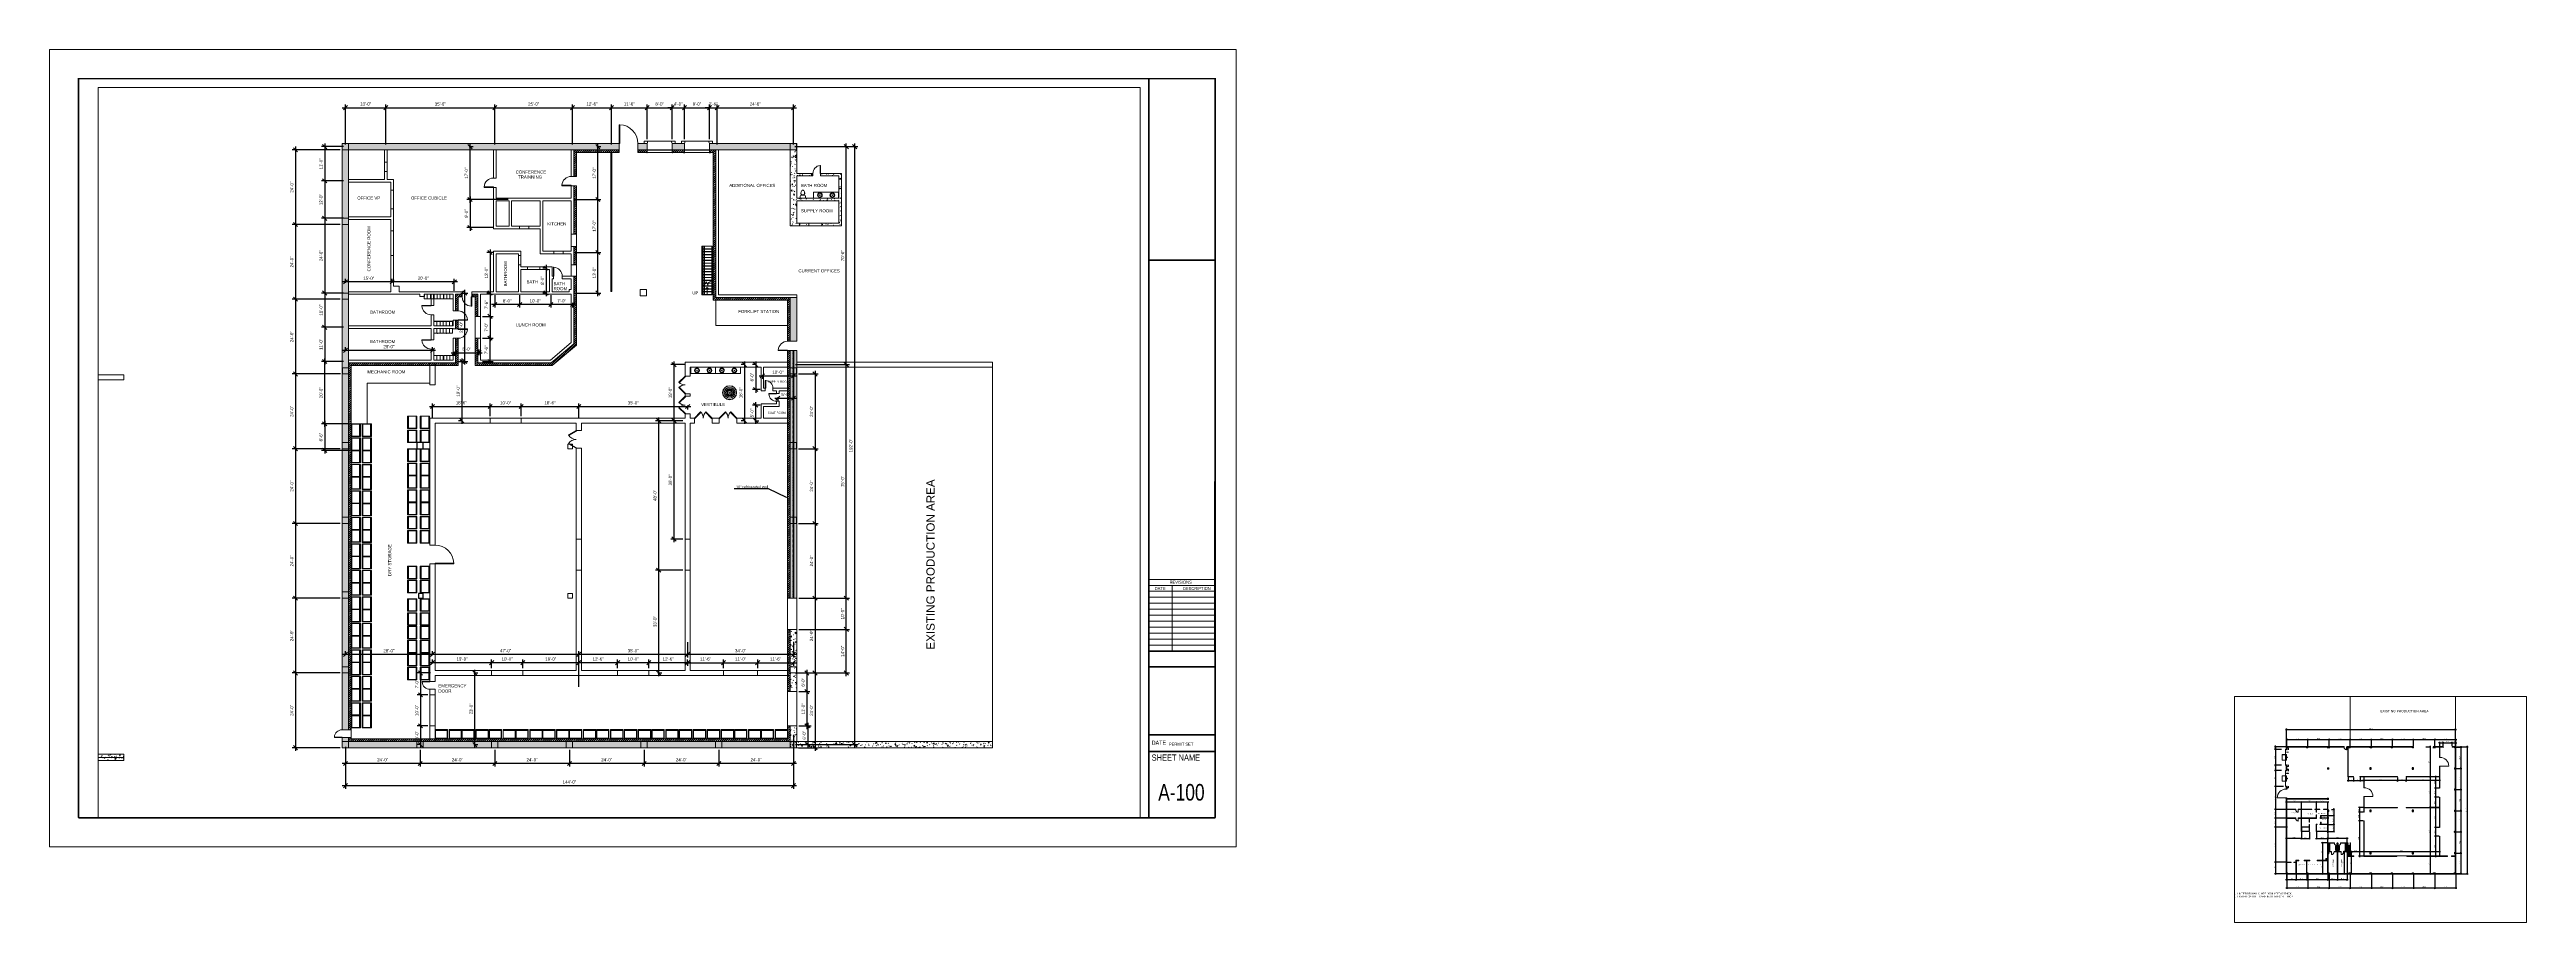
# Paper-space layout '0724' of a CAD drawing. Header units: inches. Extents: x 0 to 74.6, y -2.3 to 24.
# The model-space entities are those that its viewports show. They can reach past a viewport. Long polylines and large blocks are cut down to what shows.
import ezdxf
from ezdxf import colors
from ezdxf.entities.mleader import LeaderData, LeaderLine
from ezdxf.math import Vec2, Vec3

# ---------------------------------------------------------------- set-up
doc = ezdxf.new("R2010")
doc.units = ezdxf.units.IN
doc.header["$MEASUREMENT"] = 0
for name, pattern in [('Center 1_4_', [0.53125, 0.25, -0.09375, 0.09375, -0.09375]), ('Hidden 1_8_', [0.1875, 0.125, -0.0625]), ('HIDDEN2', [0.1875, 0.125, -0.0625]), ('Overhead', [0.15625, 0.09375, -0.0625]), ('Overhead 1_16_', [0.101562, 0.0625, -0.039062])]:
    doc.linetypes.add(name, pattern=pattern)
for name, color, linetype, lineweight in [('A-ANNO-DIMS', 211, 'Continuous', 9), ('A-COLS', 52, 'Continuous', 9), ('A-DETL', 90, 'Continuous', 9), ('A-DETL-CNTR', 5, 'Center 1_4_', 9), ('A-DETL-HDLN', 90, 'Hidden 1_8_', 9), ('A-DOOR', 31, 'Continuous', 13), ('A-FLOR', 192, 'Continuous', 13), ('A-FLOR-HRAL', 11, 'Continuous', 9), ('A-FLOR-OVHD', 1, 'Overhead 1_16_', 9), ('A-GENM', 13, 'Continuous', 9), ('A-WALL', 113, 'Continuous', 13), ('A-WALL-PATT', 111, 'Continuous', 50), ('G-ANNO-TEXT', 231, 'Continuous', 9), ('G-IMPT', 8, 'Continuous', 9), ('P-SANR-FIXT', 6, 'Continuous', 9), ('Q-SPCQ', 91, 'Continuous', 9), ('S-STRS', 31, 'Continuous', 9), ('S-STRS-ANNO', 31, 'Continuous', 9), ('S-STRS-IDEN', 31, 'Continuous', 9), ('S-STRS-MBND', 31, 'Overhead 1_16_', 9)]:
    doc.layers.add(name, color=color, linetype=linetype, lineweight=lineweight)
doc.layers.add('Border', color=53, linetype='Continuous')
doc.layers.add('No Plot', color=33, linetype='HIDDEN2', lineweight=18, plot=False)
doc.styles.add('Arial', font='arial.ttf', dxfattribs={"height": 12})
doc.styles.add('Arial_1', font='arial.ttf', dxfattribs={"height": 20})
doc.styles.add('Arial_2', font='arial.ttf', dxfattribs={"height": 32})
doc.styles.add('Text - MM', font='arial.ttf', dxfattribs={"width": 0.75, "height": 0.09375})
doc.dimstyles.new('Linear_-_3_32__Arial', dxfattribs={"dimscale": 12, "dimtxt": 12.243113, "dimasz": 1.333333, "dimexe": 1, "dimexo": 0.666667, "dimgap": 0.666667, "dimtad": 1, "dimdec": 5, "dimrnd": 0.03125, "dimzin": 1, "dimdsep": 46, "dimlunit": 4, "dimtxsty": 'Arial', "dimblk1": 'OBLIQUE', "dimblk2": 'OBLIQUE', "dimsah": 1, "dimcen": 0.09, "dimdle": 1, "dimazin": 0, "dimtfac": 1, "dimtdec": 4, "dimtix": 1, "dimtmove": 0, "dimatfit": 3, "dimfxl": 1, "dimtvp": 1, "dimtfill": 1, "dimfrac": 2, "dimtolj": 1, "dimtzin": 0, "dimarcsym": 2})
pattern_1 = [(140, (3124.017, -677.577), (3.213, 36.72335), [3.84, -42.24]), (85, (3124.017, -677.577), (-38.51274, -7.1044), [3.072, -33.792]), (190.451, (3124.285, -674.517), (-35.29956, 29.62024), [3.263, -35.898]), (136.184, (3113.777, -677.577), (8.4752, 54.6425), [5.76, -63.36]), (186.636, (3114.483, -673.023), (-49.8752, 47.854), [4.895, -53.848]), (81.184, (3113.777, -677.577), (-49.8749, 47.8553), [4.608, -50.688]), (111, (3116.337, -672.457), (20.614, 30.56126), [3.84, -42.24]), (56, (3116.337, -672.457), (-37.1283, 12.4577), [3.072, -33.792]), (161.451, (3118.055, -669.91), (-16.5135, 43.02), [3.263, -35.898]), (127.5, (3124.017, -677.577), (-17.04428, 0.6228), [1.69, -31.693, 1.69, -32.614, -33.92]), (127.5, (3124.017, -677.577), (-17.04428, 0.6228), [-67.686, 1.69, -32.23]), (97.5, (3124.017, -677.577), (-20.19387, 13.4694), [1.69, -17.869, 1.69, -30.925, -12.928]), (97.5, (3124.017, -677.577), (-20.19387, 13.4694), [-52.173, 1.69, -11.238]), (57.5, (3124.017, -688.995), (1.15522, 27.33168), [1.69, -11.11, 1.69, -38.246, -52.992]), (57.5, (3124.017, -688.995), (1.15522, 27.33168), [-52.736, 1.69, -51.302]), (47.5, (3124.017, -694.115), (-5.12498, 29.85903), [1.69, -14.95, 1.69, -24.832, -37.632]), (47.5, (3124.017, -694.115), (-5.12498, 29.85903), [-43.162, 1.69, -35.942])]
pattern_2 = [(50, (18984.365, 244.067), (36.72335, -3.213), [3.84, -42.24]), (355, (18984.365, 244.067), (-7.1044, 38.51274), [3.072, -33.792]), (100.451, (18987.425, 243.8), (29.62024, 35.29956), [3.263, -35.898]), (46.184, (18984.365, 254.307), (54.6425, -8.4752), [5.76, -63.36]), (96.636, (18988.92, 253.6), (47.854, 49.8752), [4.895, -53.848]), (351.184, (18984.365, 254.307), (47.8553, 49.8749), [4.608, -50.688]), (21, (18989.485, 251.747), (30.56126, -20.614), [3.84, -42.24]), (326, (18989.485, 251.747), (12.4577, 37.1283), [3.072, -33.792]), (71.451, (18992.03, 250.03), (43.02, 16.5135), [3.263, -35.898]), (37.5, (18984.365, 244.067), (0.6228, 17.04428), [1.69, -31.693, 1.69, -32.614, -33.92]), (37.5, (18984.365, 244.067), (0.6228, 17.04428), [-67.686, 1.69, -32.23]), (7.5, (18984.365, 244.067), (13.4694, 20.19387), [1.69, -17.869, 1.69, -30.925, -12.928]), (7.5, (18984.365, 244.067), (13.4694, 20.19387), [-52.173, 1.69, -11.238]), (327.5, (18972.947, 244.067), (27.33168, -1.155216), [1.69, -11.11, 1.69, -38.246, -52.992]), (327.5, (18972.947, 244.067), (27.33168, -1.155216), [-52.736, 1.69, -51.302]), (317.5, (18967.827, 244.067), (29.85903, 5.12498), [1.69, -14.95, 1.69, -24.832, -37.632]), (317.5, (18967.827, 244.067), (29.85903, 5.12498), [-43.162, 1.69, -35.942])]

psp = doc.layouts.new('0724')

# ---------------------------------------------------------------- texts
at = {"layer": 'Border', "lineweight": 0, "style": 'Text - MM'}
for s, insert, char_height, width, attachment_point in [('DATE', (33.312, 7.833), 0.0938, 1.1254, 1), ('REVISIONS', (34.092, 8.023), 0.0938, 1.1254, 2), ('DESCRIPTION', (34.162, 7.833), 0.09375, 1.1254, 1), ('DATE', (33.219, 3.205), 0.125, 1.76597, 1), ('SHEET NAME', (33.219, 2.788), 0.1875, 1.76597, 1), ('A-100', (34.815, 1.393), 0.5, 1.75547, 9)]:
    psp.add_mtext(s, dxfattribs=dict(at, insert=insert, char_height=char_height, width=width, attachment_point=attachment_point))
at = {"layer": 'Border', "insert": (33.739, 3.144), "char_height": 0.0938, "width": 1.1254, "attachment_point": 1, "style": 'Text - MM'}
psp.add_mtext('PERMIT SET', dxfattribs=at)

msp = doc.modelspace()

# ---------------------------------------------------------------- texts
at = {"insert": (1910.593398, -1795.224119), "char_height": 24, "attachment_point": 1, "style": 'Arial'}
msp.add_mtext_dynamic_manual_height_columns('NOTE : ALL INTERIOR WALLS  ARE INSULATED 6" THICK\\P             ALL EXTERIOR WALLS ARE INSULATED 10" THICK', width=1021.5, gutter_width=1, heights=[0], dxfattribs=at)
at = {"layer": 'G-ANNO-TEXT', "color": 7, "lineweight": 0, "attachment_point": 1}
for s, insert, char_height, width, style in [('EXISTING PRODUCTION AREA', (4029.5625, 691.96875), 32, 788.204, 'Arial_2'), ('CONFERENCE', (18780.73456, 526.55846), 12, 144.632, 'Arial'), ('  TRAINNING', (18780.73456, 507.225127), 12, 124.028, 'Arial'), ('OFFICE VP', (18169.812965, 426.477343), 12, 108.272, 'Arial'), ('OFFICE CUBICLE', (18376.719693, 426.477343), 12, 169.68, 'Arial'), ('ADDITIONAL OFFICES', (19604.322624, 475.097775), 12, 217.352, 'Arial'), ('BATH ROOM', (19880.824263, 475.097775), 12, 125.24, 'Arial'), ('KITCHEN ', (18902.287295, 326.729578), 12, 92.92, 'Arial'), ('SUPPLY ROOM', (19880.824263, 377.485592), 12, 151.096, 'Arial'), ('BATH', (18822.606593, 103.085375), 12, 54.944, 'Arial'), ('BATH', (18926.921028, 96.579963), 12, 54.944, 'Arial'), ('CURRENT OFFICES', (19871.323084, 145.894343), 12, 195.536, 'Arial'), ('ROOM', (18926.921028, 77.246629), 12, 64.64, 'Arial'), ('BATHROOM', (18219.012731, -12.989679), 12, 119.584, 'Arial'), ('LUNCH ROOM', (18782.112714, -62.521867), 12, 141.4, 'Arial'), ('FORKLIFT STATION', (19638.877226, -10.999851), 12, 193.516, 'Arial'), ('BATHROOM', (18219.012731, -126.664528), 12, 119.584, 'Arial'), ('MECHANIC ROOM', (18209.080868, -243.408699), 12, 180.184, 'Arial'), ('SUPPLY ROOM', (19752.929408, -283.642508), 8, 102.616, 'Arial_2'), ('VESTIBULE', (19496.182427, -369.364267), 12, 112.716, 'Arial'), ('COAT ROOM', (19752.929408, -403.153772), 8, 86.456, 'Arial_2'), ('OFFICE ', (2818.03125, -708.5625), 12, 80.8, 'Arial'), ('KITCHEN ', (3029.0625, -714.9375), 12, 92.92, 'Arial'), ('BATHROOM', (3184.3125, -711), 12, 54.944, 'Arial'), ('BATHROOM', (3196.03125, -909.28125), 12, 119.584, 'Arial'), ('OFFICE VP', (2908.5, -1411.5), 12, 108.272, 'Arial'), ('CONFERENCE ROOM', (3048.049182, -1403.638444), 12, 214.928, 'Arial')]:
    msp.add_mtext(s, dxfattribs=dict(at, insert=insert, char_height=char_height, width=width, style=style))
for s, insert, char_height, width, rotation, style in [('CONFERENCE ROOM', (18208.629238, 137.605427), 12, 214.928, 90, 'Arial'), ('BATHROOM', (18735.270509, 80.062999), 12, 119.584, 90, 'Arial'), ('EXISTING PRODUCTION AREA', (20364.667612, -1319.330808), 32, 788.204, 90, 'Arial_1'), ('BATH', (3243.5625, -792.28125), 12, 54.944, 358.948425005, 'Arial'), ('DRY STORAGE', (18288.888482, -1035.644455), 12, 149.884, 90, 'Arial'), ('BATHROOM', (3381.073292, -1442.929061), 12, 119.584, 90, 'Arial'), ('BATHROOM', (3494.748141, -1442.929061), 12, 119.584, 90, 'Arial')]:
    msp.add_mtext(s, dxfattribs=dict(at, insert=insert, char_height=char_height, width=width, rotation=rotation, style=style))
at = {"layer": 'G-ANNO-TEXT', "color": 7, "lineweight": 0, "insert": (18482.64784, -1453.181655), "char_height": 12, "attachment_point": 1, "style": 'Arial'}
msp.add_mtext_dynamic_manual_height_columns('EMERGENCY DOOR', width=60.94600963, gutter_width=1, heights=[0], dxfattribs=at)

# ---------------------------------------------------------------- blocks, each defined once
blk = doc.blocks.new('Sectional_Oh_Door_With_Dock_Leveler_amp_Dock_Shelter_14748 - 8_ x 6_-6_-407396-FloorPlan')
at = {"layer": 'A-DOOR'}
for p, q in [((-103.9, 27.5), (-126, 27.5)), ((-126, 27.5), (-126, 3.5)), ((-126, 27.5), (-126, 27.5)), ((-126, 3.5), (-126, 27.5)), ((-103.9, 27.5), (-126, 27.5)), ((-126, 3.5), (-125, 3.5)), ((-126, 3.5), (-126, 3.5)), ((-126, 3.5), (-125, 3.5)), ((-125, 3.5), (-125, 26.5)), ((-125, 26.5), (-103.9, 26.5)), ((-125, 26.5), (-125, 26.5)), ((-125, 26.5), (-103.9, 26.5)), ((-125, 26.5), (-125, 3.5)), ((-125, 3.5), (-125, 3.5)), ((-103, 8), (-113, 8)), ((-113, 8), (-113, 2)), ((-113, 2), (-113, 8)), ((-113, 8), (-103, 8)), ((-113, 8), (-113, 8)), ((-113, 2), (-103, 2)), ((-103, 2), (-113, 2)), ((-113, 2), (-113, 2)), ((-108, 2), (-110.6, 2)), ((-110.6, 2), (-110.6, 1.6)), ((-110.6, 1.6), (-110.6, 2)), ((-108, 2), (-110.6, 2)), ((-110.6, 2), (-110.6, 2)), ((-110.6, 1.6), (-108.2, 1.2)), ((-108.2, 1.2), (-110.6, 1.6)), ((-110.6, 1.6), (-110.6, 1.6)), ((-108.2, 1.2), (-108.2, -5.2)), ((-108.2, -5.2), (-108.2, 1.2)), ((-108.2, 1.2), (-108.2, 1.2)), ((-108, -6), (-108, 2)), ((-108, 2), (-108, 2)), ((-108, 2), (-108, -6)), ((-103.9, 27.5), (-103.9, 27.5)), ((-103.9, 26.5), (-103.9, 26.5)), ((-103, 2), (-103, 8)), ((-103, 8), (-103, 2)), ((-103, 8), (-103, 8)), ((-103, 2), (-103, 2)), ((-72, 29), (-72, 29)), ((-72, 29), (-72, 27)), ((-72, 2), (-72, 29)), ((-70, 29), (-72, 29)), ((-72, 29), (-70, 29)), ((-72, 27), (-72, 2)), ((-72, 27), (-70, 27)), ((-72, 4), (-72, 23.1)), ((-72, 23.1), (-72, 4)), ((-72, 23.1), (-70, 23.1)), ((-72, 4), (-72, 4)), ((-70, 4), (-72, 4)), ((-72, 4), (-70, 4)), ((-72, 2), (-72, 2)), ((-72, 2), (-70, 2)), ((-72, 2), (-70, 2)), ((-70, 29), (-70, 2)), ((-70, 27), (-70, 29)), ((-70, 29), (-70, 29)), ((-70, 2), (-70, 27)), ((-70, 4), (-70, 23.1)), ((-70, 23.1), (-70, 4)), ((-70, 4), (-70, 4)), ((-70, 2), (-70, 2)), ((-4, 11.7), (-4, 15.7)), ((-4, 15.7), (-4, 15.7)), ((-4, 15.7), (-4, 13.8)), ((-4, 15.7), (4, 15.7)), ((-4, 15.7), (4, 15.7)), ((-4, 13.8), (-4, 13.3)), ((-4, 13.8), (4, 13.8)), ((-4, 13.3), (-4, 11.4)), ((-4, 13.3), (4, 13.3)), ((-4, 2), (-4, 11.7)), ((4, 11.7), (-4, 11.7)), ((-4, 11.4), (-4, 3.5)), ((-4, 11.4), (4, 11.4)), ((-4, 3.5), (-4, 3.5)), ((-4, 3.5), (-4, 2)), ((-4, 3.5), (4, 3.5)), ((-4, 3.5), (4, 3.5)), ((-4, 2), (-4, 2)), ((-4, 2), (4, 2)), ((-4, 2), (4, 2)), ((4, 13.8), (4, 15.7)), ((4, 15.7), (4, 15.7)), ((4, 15.7), (4, 11.7)), ((4, 13.3), (4, 13.8)), ((4, 11.4), (4, 13.3)), ((4, 11.7), (4, 2)), ((4, 3.5), (4, 11.4)), ((4, 2), (4, 3.5)), ((4, 3.5), (4, 3.5)), ((4, 2), (4, 2)), ((113, 8), (103, 8)), ((103, 8), (103, 2)), ((103, 2), (103, 8)), ((103, 8), (113, 8)), ((103, 8), (103, 8)), ((103, 2), (113, 2)), ((113, 2), (103, 2)), ((103, 2), (103, 2)), ((126, 27.5), (103.9, 27.5)), ((103.9, 27.5), (126, 27.5)), ((103.9, 27.5), (103.9, 27.5)), ((103.9, 26.5), (125, 26.5)), ((125, 26.5), (103.9, 26.5)), ((103.9, 26.5), (103.9, 26.5)), ((108, 2), (108, -6)), ((110.6, 2), (108, 2)), ((108, -6), (108, 2)), ((108, 2), (110.6, 2)), ((108, 2), (108, 2)), ((108.2, 1.2), (110.6, 1.6)), ((110.6, 1.6), (108.2, 1.2)), ((108.2, -5.2), (108.2, 1.2)), ((108.2, 1.2), (108.2, -5.2)), ((108.2, 1.2), (108.2, 1.2)), ((110.6, 1.6), (110.6, 2)), ((110.6, 2), (110.6, 1.6)), ((110.6, 2), (110.6, 2)), ((110.6, 1.6), (110.6, 1.6)), ((113, 2), (113, 8)), ((113, 8), (113, 2)), ((113, 8), (113, 8)), ((113, 2), (113, 2)), ((124, 29), (124, 29)), ((124, 29), (124, 27)), ((124, 2), (124, 29)), ((126, 29), (124, 29)), ((124, 29), (126, 29)), ((124, 27), (124, 2)), ((124, 27), (126, 27)), ((124, 4), (124, 23.1)), ((124, 23.1), (124, 4)), ((124, 23.1), (126, 23.1)), ((124, 4), (124, 4)), ((126, 4), (124, 4)), ((124, 4), (126, 4)), ((124, 2), (124, 2)), ((124, 2), (126, 2)), ((124, 2), (126, 2)), ((125, 26.5), (125, 3.5)), ((125, 3.5), (125, 26.5)), ((125, 26.5), (125, 26.5)), ((125, 3.5), (126, 3.5)), ((126, 3.5), (125, 3.5)), ((125, 3.5), (125, 3.5)), ((126, 29), (126, 2)), ((126, 27), (126, 29)), ((126, 29), (126, 29)), ((126, 3.5), (126, 27.5)), ((126, 27.5), (126, 3.5)), ((126, 27.5), (126, 27.5)), ((126, 2), (126, 27)), ((126, 4), (126, 23.1)), ((126, 23.1), (126, 4)), ((126, 4), (126, 4)), ((126, 3.5), (126, 3.5)), ((126, 2), (126, 2)), ((-108.2, -5.2), (-110.6, -5.6)), ((-110.6, -5.6), (-108.2, -5.2)), ((-110.6, -5.6), (-110.6, -6)), ((-110.6, -6), (-110.6, -5.6)), ((-110.6, -5.6), (-110.6, -5.6)), ((-110.6, -6), (-108, -6)), ((-110.6, -6), (-110.6, -6)), ((-110.6, -6), (-108, -6)), ((-108, -12.5), (-109.5, -12.5)), ((-109.5, -12.5), (-109.5, -15)), ((-109.5, -15), (-109.5, -12.5)), ((-109.5, -12.5), (-108, -12.5)), ((-109.5, -12.5), (-109.5, -12.5)), ((-109.5, -15), (-108, -15)), ((-108, -15), (-109.5, -15)), ((-109.5, -15), (-109.5, -15)), ((-108.2, -5.2), (-108.2, -5.2)), ((-108, -6), (-108, -6)), ((-108, -15), (-108, -12.5)), ((-108, -12.5), (-108, -15)), ((-108, -12.5), (-108, -12.5)), ((-108, -15), (-108, -15)), ((108, -6), (110.6, -6)), ((110.6, -6), (108, -6)), ((108, -6), (108, -6)), ((108, -12.5), (108, -15)), ((109.5, -12.5), (108, -12.5)), ((108, -12.5), (109.5, -12.5)), ((108, -15), (108, -12.5)), ((108, -12.5), (108, -12.5)), ((108, -15), (109.5, -15)), ((109.5, -15), (108, -15)), ((108, -15), (108, -15)), ((110.6, -5.6), (108.2, -5.2)), ((108.2, -5.2), (110.6, -5.6)), ((108.2, -5.2), (108.2, -5.2)), ((109.5, -15), (109.5, -12.5)), ((109.5, -12.5), (109.5, -15)), ((109.5, -12.5), (109.5, -12.5)), ((109.5, -15), (109.5, -15)), ((110.6, -6), (110.6, -5.6)), ((110.6, -5.6), (110.6, -6)), ((110.6, -5.6), (110.6, -5.6)), ((110.6, -6), (110.6, -6))]:
    blk.add_line(p, q, dxfattribs=at)
at = {"layer": 'A-DOOR', "lineweight": 9}
for p, q in [((38, 2), (-38, 2)), ((-38, 2), (-38, -60)), ((-36, 2), (-36, -58)), ((-36, 2), (-36, 2)), ((-36, 2), (-36, 1)), ((-36, -58), (-36, 2)), ((36, 2), (-36, 2)), ((-36, 2), (36, 2)), ((-36, 1), (-36, 1)), ((-36, 1), (-36, -58)), ((-36, 1), (36, 1)), ((-36, 1), (36, 1)), ((36, -58), (36, 2)), ((36, 2), (36, -58)), ((36, 1), (36, 2)), ((36, 2), (36, 2)), ((36, -58), (36, 1)), ((36, 1), (36, 1)), ((38, -60), (38, 2)), ((-108, -14), (-108, -12.5)), ((-108, -12.5), (108, -12.5)), ((-108, -12.5), (-108, -12.5)), ((108, -14), (-108, -14)), ((-108, -14), (-108, -14)), ((-38, -60), (38, -60)), ((-36, -58), (36, -58)), ((-36, -58), (-36, -58)), ((-36, -58), (36, -58)), ((-36, -58), (36, -58)), ((36, -58), (36, -58)), ((108, -12.5), (108, -14)), ((108, -12.5), (108, -12.5)), ((108, -14), (108, -14))]:
    blk.add_line(p, q, dxfattribs=at)
at = {"layer": 'A-DOOR', "lineweight": 20}
for p, q in [((108, -12.5), (-108, -12.5)), ((-108, -12.5), (-108, -14)), ((-108, -14), (108, -14)), ((108, -14), (108, -12.5))]:
    blk.add_line(p, q, dxfattribs=at)
at = {"layer": 'A-DOOR'}
for centre, start, end in [((-103, 27), 360, 150), ((-103, 27), 360, 150), ((-103, 27), 210, 360), ((-103, 27), 210, 360), ((103, 27), 30, 180), ((103, 27), 30, 180), ((103, 27), 180, 330), ((103, 27), 180, 330)]:
    blk.add_arc(centre, 1, start, end, dxfattribs=at)
blk = doc.blocks.new('Automatic_Sliding_Door_15012 - 11_  x 10_-394579-FloorPlan')
at = {"layer": 'A-DOOR'}
for p, q in [((-19.7, 5.8), (-21.7, 5.8)), ((-21.7, 5.8), (-21.7, 3.4)), ((44.3, 5.8), (-21.7, 5.8)), ((-21.7, 5.8), (-21.7, 5.8)), ((-21.7, 3.4), (-21.7, 5.8)), ((-21.7, 3.4), (-19.7, 3.4)), ((-21.7, 3.4), (-21.7, 3.4)), ((-21.7, 3.4), (44.3, 3.4)), ((-19.7, 3.4), (-19.7, 5.8)), ((-19.7, 5.8), (-19.7, 5.8)), ((-19.7, 5.8), (42.4, 5.8)), ((-19.7, 5.8), (-19.7, 3.4)), ((42.4, 4.6), (-19.7, 4.6)), ((-19.7, 4.6), (-19.7, 4.5)), ((42.4, 4.6), (-19.7, 4.6)), ((-19.7, 4.6), (-19.7, 4.6)), ((-19.7, 4.5), (-19.7, 4.6)), ((-19.7, 4.5), (42.4, 4.5)), ((-19.7, 4.5), (-19.7, 4.5)), ((-19.7, 4.5), (42.4, 4.5)), ((42.4, 3.4), (-19.7, 3.4)), ((-19.7, 3.4), (-19.7, 3.4)), ((44.3, 5.8), (42.4, 5.8)), ((42.4, 5.8), (42.4, 3.4)), ((42.4, 5.8), (42.4, 5.8)), ((42.4, 3.4), (42.4, 5.8)), ((42.4, 4.5), (42.4, 4.6)), ((42.4, 4.6), (42.4, 4.6)), ((42.4, 4.5), (42.4, 4.6)), ((42.4, 4.5), (42.4, 4.5)), ((42.4, 3.4), (44.3, 3.4)), ((42.4, 3.4), (42.4, 3.4)), ((44.3, 3.4), (44.3, 5.8)), ((44.3, 5.8), (44.3, 5.8)), ((44.3, 5.8), (44.3, 3.4)), ((46.3, 5.8), (44.3, 5.8)), ((44.3, 5.8), (44.3, 3.4)), ((110.3, 5.8), (44.3, 5.8)), ((44.3, 5.8), (44.3, 5.8)), ((44.3, 3.4), (44.3, 5.8)), ((44.3, 3.4), (44.3, 3.4)), ((44.3, 3.4), (46.3, 3.4)), ((44.3, 3.4), (110.3, 3.4)), ((44.3, 3.4), (44.3, 3.4)), ((46.3, 3.4), (46.3, 5.8)), ((46.3, 5.8), (46.3, 5.8)), ((46.3, 5.8), (108.4, 5.8)), ((46.3, 5.8), (46.3, 3.4)), ((108.4, 4.6), (46.3, 4.6)), ((46.3, 4.6), (46.3, 4.5)), ((108.4, 4.6), (46.3, 4.6)), ((46.3, 4.6), (46.3, 4.6)), ((46.3, 4.5), (46.3, 4.6)), ((46.3, 4.5), (108.4, 4.5)), ((46.3, 4.5), (46.3, 4.5)), ((46.3, 4.5), (108.4, 4.5)), ((108.4, 3.4), (46.3, 3.4)), ((46.3, 3.4), (46.3, 3.4)), ((110.3, 5.8), (108.4, 5.8)), ((108.4, 5.8), (108.4, 3.4)), ((108.4, 5.8), (108.4, 5.8)), ((108.4, 3.4), (108.4, 5.8)), ((108.4, 4.5), (108.4, 4.6)), ((108.4, 4.6), (108.4, 4.6)), ((108.4, 4.6), (108.4, 4.5)), ((108.4, 4.5), (108.4, 4.5)), ((108.4, 3.4), (110.3, 3.4)), ((108.4, 3.4), (108.4, 3.4)), ((110.3, 3.4), (110.3, 5.8)), ((110.3, 5.8), (110.3, 5.8)), ((110.3, 5.8), (110.3, 3.4)), ((110.3, 3.4), (110.3, 3.4))]:
    blk.add_line(p, q, dxfattribs=at)
blk = doc.blocks.new('Single-Flush - 36_ x 80_-407263-FloorPlan')
at = {"layer": 'A-DOOR', "lineweight": 20}
for p, q in [((16, -3), (16, -39)), ((18, -3), (16, -3)), ((18, -39), (16, -39)), ((18, -3), (18, -39))]:
    blk.add_line(p, q, dxfattribs=at)
at = {"layer": 'A-DOOR', "lineweight": 9}
blk.add_arc((18, -3), 36.1, 180, 266.82115, dxfattribs=at)
blk = doc.blocks.new('Rectangular Column - 18_ x 18_-395545-FloorPlan')
at = {"layer": 'A-COLS'}
for p, q in [((-9, 9), (-9, 9)), ((9, 9), (9, 9)), ((-9, -9), (-9, -9)), ((9, -9), (9, -9))]:
    blk.add_line(p, q, dxfattribs=at)
at = {"layer": 'A-COLS', "lineweight": 30}
for p, q in [((9, 9), (-9, 9)), ((-9, 9), (-9, -9)), ((9, -9), (9, 9)), ((-9, -9), (9, -9))]:
    blk.add_line(p, q, dxfattribs=at)
blk = doc.blocks.new('Single-Flush - 10__ x10_-406699-FloorPlan')
at = {"layer": 'A-DOOR', "lineweight": 20}
for p, q in [((58, 3), (58, 123)), ((60, 123), (58, 123)), ((60, 3), (60, 123)), ((60, 3), (58, 3))]:
    blk.add_line(p, q, dxfattribs=at)
at = {"layer": 'A-DOOR', "lineweight": 9}
blk.add_arc((60, 3), 120.1, 90.95444, 180, dxfattribs=at)
blk = doc.blocks.new('Single-Flush - 36_ x 80_-407249-FloorPlan')
at = {"layer": 'A-DOOR', "lineweight": 20}
for p, q in [((16, 3), (16, 39)), ((18, 39), (16, 39)), ((18, 3), (16, 3)), ((18, 3), (18, 39))]:
    blk.add_line(p, q, dxfattribs=at)
at = {"layer": 'A-DOOR', "lineweight": 9}
blk.add_arc((18, 3), 36.1, 93.17885, 180, dxfattribs=at)
blk = doc.blocks.new('Single-Flush - 36_ x 80_-407386-FloorPlan')
at = {"layer": 'A-DOOR', "lineweight": 20}
for p, q in [((16, -5), (16, -41)), ((18, -5), (16, -5)), ((18, -41), (16, -41)), ((18, -5), (18, -41))]:
    blk.add_line(p, q, dxfattribs=at)
at = {"layer": 'A-DOOR', "lineweight": 9}
blk.add_arc((18, -5), 36.1, 180, 266.82115, dxfattribs=at)
blk = doc.blocks.new('Top Rail Type - Top Rail_Internal_-413884-FloorPlan')
at = {"layer": 'A-FLOR-HRAL'}
for p, q in [((-449.4, -458.6), (-453.2, -458.6)), ((-453.2, -458.6), (-453.2, -460.6)), ((-453.2, -460.6), (-449.4, -460.6)), ((-449.4, -460.6), (-449.4, -458.6)), ((-449.4, -458.6), (-441.4, -458.6)), ((-441.4, -460.6), (-449.4, -460.6)), ((-441.4, -458.6), (-441.4, -458.6)), ((-441.4, -458.6), (-441.4, -460.6)), ((-441.4, -460.6), (-441.4, -460.6))]:
    blk.add_line(p, q, dxfattribs=at)
blk = doc.blocks.new('Top Rail Type - Top Rail_Internal_-V1-FloorPlan')
at = {"layer": 'A-FLOR-HRAL', "linetype": 'Overhead 1_16_'}
for p, q in [((-617.4, -460.6), (-617.4, -458.6)), ((-504.8, -458.6), (-617.4, -458.6)), ((-503.9, -460.6), (-617.4, -460.6))]:
    blk.add_line(p, q, dxfattribs=at)
at = {"layer": 'A-FLOR-HRAL'}
for p, q in [((-504.8, -458.6), (-503.9, -460.6)), ((-441.4, -458.6), (-504.8, -458.6)), ((-441.4, -460.6), (-503.9, -460.6)), ((-441.4, -460.6), (-441.4, -458.6))]:
    blk.add_line(p, q, dxfattribs=at)
blk = doc.blocks.new('Top Rail Type - Top Rail_Internal_-413895-FloorPlan')
at = {"layer": 'A-FLOR-HRAL'}
for p, q in [((-449.4, -492.6), (-453.2, -492.6)), ((-453.2, -492.6), (-453.2, -494.6)), ((-453.2, -494.6), (-449.4, -494.6)), ((-449.4, -494.6), (-449.4, -492.6)), ((-449.4, -492.6), (-441.4, -492.6)), ((-441.4, -494.6), (-449.4, -494.6)), ((-441.4, -492.6), (-441.4, -492.6)), ((-441.4, -492.6), (-441.4, -494.6)), ((-441.4, -494.6), (-441.4, -494.6))]:
    blk.add_line(p, q, dxfattribs=at)
blk = doc.blocks.new('Top Rail Type - Top Rail_Internal_-V2-FloorPlan')
at = {"layer": 'A-FLOR-HRAL', "linetype": 'Overhead 1_16_'}
for p, q in [((-617.4, -494.6), (-617.4, -492.6)), ((-488.9, -492.6), (-617.4, -492.6)), ((-488, -494.6), (-617.4, -494.6))]:
    blk.add_line(p, q, dxfattribs=at)
at = {"layer": 'A-FLOR-HRAL'}
for p, q in [((-488.9, -492.6), (-488, -494.6)), ((-441.4, -492.6), (-488.9, -492.6)), ((-441.4, -494.6), (-488, -494.6)), ((-441.4, -494.6), (-441.4, -492.6))]:
    blk.add_line(p, q, dxfattribs=at)
blk = doc.blocks.new('Single-Flush - 10__ x10_-414406-FloorPlan')
at = {"layer": 'A-DOOR', "lineweight": 20}
for p, q in [((58, -5), (58, -125)), ((60, -5), (58, -5)), ((60, -5), (60, -125)), ((60, -125), (58, -125))]:
    blk.add_line(p, q, dxfattribs=at)
at = {"layer": 'A-DOOR', "lineweight": 9}
blk.add_arc((60, -5), 120.1, 180, 269.04556, dxfattribs=at)
blk = doc.blocks.new('_Oblique')
at = {"color": 0, "linetype": 'ByBlock', "lineweight": -2}
blk.add_line((-0.5, -0.5), (0.5, 0.5), dxfattribs=at)
blk = doc.blocks.new('*D95')
at = {"layer": 'A-ANNO-DIMS', "color": 0, "lineweight": -2, "transparency": 16777216}
for p, q in [((4706.1, 202), (4706.1, -230)), ((4650.2, 190), (4718.1, 190)), ((4831.6, -218), (4694.1, -218))]:
    blk.add_line(p, q, dxfattribs=at)
at = {"layer": 'Defpoints', "color": 0, "transparency": 16777216}
for p in [(4642.2, 190), (4706.1, -218), (4839.6, -218)]:
    blk.add_point(p, dxfattribs=at)
at = {"layer": 'A-ANNO-DIMS', "color": 0, "lineweight": -2, "transparency": 16777216, "xscale": 16, "yscale": 16, "zscale": 16}
for p, rotation in [((4706.1, 190), 90), ((4706.1, -218), 270)]:
    blk.add_blockref('_Oblique', p, dxfattribs=dict(at, rotation=rotation))
at = {"layer": 'A-ANNO-DIMS', "color": 3, "lineweight": 0, "transparency": 16777216, "insert": (4691.9, -14), "char_height": 12, "width": 62.383, "attachment_point": 5, "rotation": 90, "style": 'Arial'}
blk.add_mtext('\\A1;34\'-0"', dxfattribs=at)
blk = doc.blocks.new('*D96')
at = {"layer": 'A-ANNO-DIMS', "color": 0, "lineweight": -2, "transparency": 16777216}
for p, q in [((4831.6, -218), (4694.1, -218)), ((4706.1, -206), (4706.1, -650)), ((4831.6, -638), (4694.1, -638))]:
    blk.add_line(p, q, dxfattribs=at)
at = {"layer": 'Defpoints', "color": 0, "transparency": 16777216}
for p in [(4839.6, -218), (4706.1, -638), (4839.6, -638)]:
    blk.add_point(p, dxfattribs=at)
at = {"layer": 'A-ANNO-DIMS', "color": 0, "lineweight": -2, "transparency": 16777216, "xscale": 16, "yscale": 16, "zscale": 16}
for p, rotation in [((4706.1, -218), 90), ((4706.1, -638), 270)]:
    blk.add_blockref('_Oblique', p, dxfattribs=dict(at, rotation=rotation))
at = {"layer": 'A-ANNO-DIMS', "color": 3, "lineweight": 0, "transparency": 16777216, "insert": (4691.9, -428), "char_height": 12, "width": 62.383, "attachment_point": 5, "rotation": 90, "style": 'Arial'}
blk.add_mtext('\\A1;35\'-0"', dxfattribs=at)
blk = doc.blocks.new('*D97')
at = {"layer": 'A-ANNO-DIMS', "color": 0, "lineweight": -2, "transparency": 16777216}
for p, q in [((4831.6, -638), (4694.1, -638)), ((4706.1, -626), (4706.1, -1310)), ((4709.4, -1298), (4694.1, -1298))]:
    blk.add_line(p, q, dxfattribs=at)
at = {"layer": 'Defpoints', "color": 0, "transparency": 16777216}
for p in [(4839.6, -638), (4706.1, -1298), (4717.4, -1298)]:
    blk.add_point(p, dxfattribs=at)
at = {"layer": 'A-ANNO-DIMS', "color": 0, "lineweight": -2, "transparency": 16777216, "xscale": 16, "yscale": 16, "zscale": 16}
for p, rotation in [((4706.1, -638), 90), ((4706.1, -1298), 270)]:
    blk.add_blockref('_Oblique', p, dxfattribs=dict(at, rotation=rotation))
at = {"layer": 'A-ANNO-DIMS', "color": 3, "lineweight": 0, "transparency": 16777216, "insert": (4692, -968), "char_height": 12, "width": 62.383, "attachment_point": 5, "rotation": 90, "style": 'Arial'}
blk.add_mtext('\\A1;55\'-0"', dxfattribs=at)
blk = doc.blocks.new('*D98')
at = {"layer": 'A-ANNO-DIMS', "color": 0, "lineweight": -2, "transparency": 16777216}
for p, q in [((4709.4, -1298), (4694.1, -1298)), ((4706.1, -1286), (4706.1, -1550)), ((4709.4, -1538), (4694.1, -1538))]:
    blk.add_line(p, q, dxfattribs=at)
at = {"layer": 'Defpoints', "color": 0, "transparency": 16777216}
for p in [(4717.4, -1298), (4706.1, -1538), (4717.4, -1538)]:
    blk.add_point(p, dxfattribs=at)
at = {"layer": 'A-ANNO-DIMS', "color": 0, "lineweight": -2, "transparency": 16777216, "xscale": 16, "yscale": 16, "zscale": 16}
for p, rotation in [((4706.1, -1298), 90), ((4706.1, -1538), 270)]:
    blk.add_blockref('_Oblique', p, dxfattribs=dict(at, rotation=rotation))
at = {"layer": 'A-ANNO-DIMS', "color": 3, "lineweight": 0, "transparency": 16777216, "insert": (4692, -1418), "char_height": 12, "width": 62.383, "attachment_point": 5, "rotation": 90, "style": 'Arial'}
blk.add_mtext('\\A1;20\'-0"', dxfattribs=at)
blk = doc.blocks.new('*D99')
at = {"layer": 'A-ANNO-DIMS', "color": 0, "lineweight": -2, "transparency": 16777216}
for p, q in [((5212.1, 202), (5212.1, -1550)), ((5012.1, 190), (5224.1, 190)), ((5061.7, -1538), (5224.1, -1538))]:
    blk.add_line(p, q, dxfattribs=at)
at = {"layer": 'Defpoints', "color": 0, "transparency": 16777216}
for p in [(5004.1, 190), (5053.7, -1538), (5212.1, -1538)]:
    blk.add_point(p, dxfattribs=at)
at = {"layer": 'A-ANNO-DIMS', "color": 0, "lineweight": -2, "transparency": 16777216, "xscale": 16, "yscale": 16, "zscale": 16}
for p, rotation in [((5212.1, 190), 90), ((5212.1, -1538), 270)]:
    blk.add_blockref('_Oblique', p, dxfattribs=dict(at, rotation=rotation))
at = {"layer": 'A-ANNO-DIMS', "color": 3, "lineweight": 0, "transparency": 16777216, "insert": (5197.9, -674), "char_height": 12, "width": 73.459, "attachment_point": 5, "rotation": 90, "style": 'Arial'}
blk.add_mtext('\\A1;144\'-0"', dxfattribs=at)
blk = doc.blocks.new('*D100')
at = {"layer": 'A-ANNO-DIMS', "color": 0, "lineweight": -2, "transparency": 16777216}
for p, q in [((2737.7, 425.9), (5065.7, 425.9)), ((2749.7, 195.3), (2749.7, 437.9)), ((5053.7, 198), (5053.7, 437.9))]:
    blk.add_line(p, q, dxfattribs=at)
at = {"layer": 'Defpoints', "color": 0, "transparency": 16777216}
for p in [(5053.7, 425.9), (2749.7, 187.3), (5053.7, 190)]:
    blk.add_point(p, dxfattribs=at)
at = {"layer": 'A-ANNO-DIMS', "color": 0, "lineweight": -2, "transparency": 16777216, "xscale": 16, "yscale": 16, "zscale": 16, "rotation": 180}
blk.add_blockref('_Oblique', (2749.7, 425.9), dxfattribs=at)
at = {"layer": 'A-ANNO-DIMS', "color": 0, "lineweight": -2, "transparency": 16777216, "xscale": 16, "yscale": 16, "zscale": 16}
blk.add_blockref('_Oblique', (5053.7, 425.9), dxfattribs=at)
at = {"layer": 'A-ANNO-DIMS', "color": 3, "lineweight": 0, "transparency": 16777216, "insert": (3901.7, 440), "char_height": 12, "width": 73.459, "attachment_point": 5, "style": 'Arial'}
blk.add_mtext('\\A1;192\'-0"', dxfattribs=at)
blk = doc.blocks.new('*D101')
at = {"layer": 'A-ANNO-DIMS', "color": 0, "lineweight": -2, "transparency": 16777216}
for p, q in [((2764.2, -902), (2587.6, -902)), ((2599.6, -890), (2599.6, -1394)), ((2741.7, -1382), (2587.6, -1382))]:
    blk.add_line(p, q, dxfattribs=at)
at = {"layer": 'Defpoints', "color": 0, "transparency": 16777216}
for p in [(2772.2, -902), (2599.6, -1382), (2749.7, -1382)]:
    blk.add_point(p, dxfattribs=at)
at = {"layer": 'A-ANNO-DIMS', "color": 0, "lineweight": -2, "transparency": 16777216, "xscale": 16, "yscale": 16, "zscale": 16}
for p, rotation in [((2599.6, -902), 90), ((2599.6, -1382), 270)]:
    blk.add_blockref('_Oblique', p, dxfattribs=dict(at, rotation=rotation))
at = {"layer": 'A-ANNO-DIMS', "color": 3, "lineweight": 0, "transparency": 16777216, "insert": (2585.4, -1142), "char_height": 12, "width": 62.383, "attachment_point": 5, "rotation": 90, "style": 'Arial'}
blk.add_mtext('\\A1;40\'-0"', dxfattribs=at)
blk = doc.blocks.new('*D102')
at = {"layer": 'A-ANNO-DIMS', "color": 0, "lineweight": -2, "transparency": 16777216}
for p, q in [((2741.7, -1382), (2587.6, -1382)), ((2599.6, -1370), (2599.6, -1550)), ((2741.7, -1538), (2587.6, -1538))]:
    blk.add_line(p, q, dxfattribs=at)
at = {"layer": 'Defpoints', "color": 0, "transparency": 16777216}
for p in [(2749.7, -1382), (2599.6, -1538), (2749.7, -1538)]:
    blk.add_point(p, dxfattribs=at)
at = {"layer": 'A-ANNO-DIMS', "color": 0, "lineweight": -2, "transparency": 16777216, "xscale": 16, "yscale": 16, "zscale": 16}
for p, rotation in [((2599.6, -1382), 90), ((2599.6, -1538), 270)]:
    blk.add_blockref('_Oblique', p, dxfattribs=dict(at, rotation=rotation))
at = {"layer": 'A-ANNO-DIMS', "color": 3, "lineweight": 0, "transparency": 16777216, "insert": (2585.4, -1460), "char_height": 12, "width": 62.383, "attachment_point": 5, "rotation": 90, "style": 'Arial'}
blk.add_mtext('\\A1;13\'-0"', dxfattribs=at)
blk = doc.blocks.new('*D103')
at = {"layer": 'A-ANNO-DIMS', "color": 0, "lineweight": -2, "transparency": 16777216}
for p, q in [((3362.7, -662), (3406.5, -662)), ((3394.5, -650), (3394.5, -758)), ((3321.7, -746), (3406.5, -746))]:
    blk.add_line(p, q, dxfattribs=at)
at = {"layer": 'Defpoints', "color": 0, "transparency": 16777216}
for p in [(3354.7, -662), (3313.7, -746), (3394.5, -746)]:
    blk.add_point(p, dxfattribs=at)
at = {"layer": 'A-ANNO-DIMS', "color": 0, "lineweight": -2, "transparency": 16777216, "xscale": 16, "yscale": 16, "zscale": 16}
for p, rotation in [((3394.5, -662), 90), ((3394.5, -746), 270)]:
    blk.add_blockref('_Oblique', p, dxfattribs=dict(at, rotation=rotation))
at = {"layer": 'A-ANNO-DIMS', "color": 3, "lineweight": 0, "transparency": 16777216, "insert": (3380.4, -704), "char_height": 12, "width": 51.308, "attachment_point": 5, "rotation": 90, "style": 'Arial'}
blk.add_mtext('\\A1;7\'-0"', dxfattribs=at)
blk = doc.blocks.new('*D104')
at = {"layer": 'A-ANNO-DIMS', "color": 0, "lineweight": -2, "transparency": 16777216}
for p, q in [((3321.7, -746), (3406.5, -746)), ((3394.5, -734), (3394.5, -878)), ((3321.7, -866), (3406.5, -866))]:
    blk.add_line(p, q, dxfattribs=at)
at = {"layer": 'Defpoints', "color": 0, "transparency": 16777216}
for p in [(3313.7, -746), (3313.7, -866), (3394.5, -866)]:
    blk.add_point(p, dxfattribs=at)
at = {"layer": 'A-ANNO-DIMS', "color": 0, "lineweight": -2, "transparency": 16777216, "xscale": 16, "yscale": 16, "zscale": 16}
for p, rotation in [((3394.5, -746), 90), ((3394.5, -866), 270)]:
    blk.add_blockref('_Oblique', p, dxfattribs=dict(at, rotation=rotation))
at = {"layer": 'A-ANNO-DIMS', "color": 3, "lineweight": 0, "transparency": 16777216, "insert": (3380.4, -806), "char_height": 12, "width": 62.383, "attachment_point": 5, "rotation": 90, "style": 'Arial'}
blk.add_mtext('\\A1;10\'-0"', dxfattribs=at)
blk = doc.blocks.new('*D105')
at = {"layer": 'A-ANNO-DIMS', "color": 0, "lineweight": -2, "transparency": 16777216}
for p, q in [((3394.5, -854), (3394.5, -974)), ((3321.7, -866), (3406.5, -866)), ((3321.7, -962), (3406.5, -962))]:
    blk.add_line(p, q, dxfattribs=at)
at = {"layer": 'Defpoints', "color": 0, "transparency": 16777216}
for p in [(3313.7, -866), (3313.7, -962), (3394.5, -962)]:
    blk.add_point(p, dxfattribs=at)
at = {"layer": 'A-ANNO-DIMS', "color": 0, "lineweight": -2, "transparency": 16777216, "xscale": 16, "yscale": 16, "zscale": 16}
for p, rotation in [((3394.5, -866), 90), ((3394.5, -962), 270)]:
    blk.add_blockref('_Oblique', p, dxfattribs=dict(at, rotation=rotation))
at = {"layer": 'A-ANNO-DIMS', "color": 3, "lineweight": 0, "transparency": 16777216, "insert": (3380.4, -914), "char_height": 12, "width": 51.308, "attachment_point": 5, "rotation": 90, "style": 'Arial'}
blk.add_mtext('\\A1;8\'-0"', dxfattribs=at)
blk = doc.blocks.new('*D106')
at = {"layer": 'A-ANNO-DIMS', "color": 0, "lineweight": -2, "transparency": 16777216}
for p, q in [((3205.7, -777), (3325.7, -777)), ((3217.7, -773.7), (3217.7, -789)), ((3313.7, -773.7), (3313.7, -789))]:
    blk.add_line(p, q, dxfattribs=at)
at = {"layer": 'Defpoints', "color": 0, "transparency": 16777216}
for p in [(3217.7, -765.7), (3313.7, -765.7), (3313.7, -777)]:
    blk.add_point(p, dxfattribs=at)
at = {"layer": 'A-ANNO-DIMS', "color": 0, "lineweight": -2, "transparency": 16777216, "xscale": 16, "yscale": 16, "zscale": 16, "rotation": 180}
blk.add_blockref('_Oblique', (3217.7, -777), dxfattribs=at)
at = {"layer": 'A-ANNO-DIMS', "color": 0, "lineweight": -2, "transparency": 16777216, "xscale": 16, "yscale": 16, "zscale": 16}
blk.add_blockref('_Oblique', (3313.7, -777), dxfattribs=at)
at = {"layer": 'A-ANNO-DIMS', "color": 3, "lineweight": 0, "transparency": 16777216, "insert": (3265.7, -762.9), "char_height": 12, "width": 51.308, "attachment_point": 5, "style": 'Arial'}
blk.add_mtext('\\A1;8\'-0"', dxfattribs=at)
blk = doc.blocks.new('*D107')
at = {"layer": 'A-ANNO-DIMS', "color": 0, "lineweight": -2, "transparency": 16777216}
for p, q in [((3169.7, -564.4), (2941.7, -564.4)), ((2953.7, -654), (2953.7, -552.4)), ((3157.7, -654), (3157.7, -552.4))]:
    blk.add_line(p, q, dxfattribs=at)
at = {"layer": 'Defpoints', "color": 0, "transparency": 16777216}
for p in [(2953.7, -564.4), (2953.7, -662), (3157.7, -662)]:
    blk.add_point(p, dxfattribs=at)
at = {"layer": 'A-ANNO-DIMS', "color": 0, "lineweight": -2, "transparency": 16777216, "xscale": 16, "yscale": 16, "zscale": 16, "rotation": 180}
blk.add_blockref('_Oblique', (2953.7, -564.4), dxfattribs=at)
at = {"layer": 'A-ANNO-DIMS', "color": 0, "lineweight": -2, "transparency": 16777216, "xscale": 16, "yscale": 16, "zscale": 16}
blk.add_blockref('_Oblique', (3157.7, -564.4), dxfattribs=at)
at = {"layer": 'A-ANNO-DIMS', "color": 3, "lineweight": 0, "transparency": 16777216, "insert": (3055.7, -550.2), "char_height": 12, "width": 62.383, "attachment_point": 5, "style": 'Arial'}
blk.add_mtext('\\A1;17\'-0"', dxfattribs=at)
blk = doc.blocks.new('*D108')
at = {"layer": 'A-ANNO-DIMS', "color": 0, "lineweight": -2, "transparency": 16777216}
for p, q in [((2953.7, -910), (2953.7, -1069.3)), ((3061.7, -970), (3061.7, -1069.3)), ((2941.7, -1057.3), (3073.7, -1057.3))]:
    blk.add_line(p, q, dxfattribs=at)
at = {"layer": 'Defpoints', "color": 0, "transparency": 16777216}
for p in [(2953.7, -902), (3061.7, -962), (3061.7, -1057.3)]:
    blk.add_point(p, dxfattribs=at)
at = {"layer": 'A-ANNO-DIMS', "color": 0, "lineweight": -2, "transparency": 16777216, "xscale": 16, "yscale": 16, "zscale": 16, "rotation": 180}
blk.add_blockref('_Oblique', (2953.7, -1057.3), dxfattribs=at)
at = {"layer": 'A-ANNO-DIMS', "color": 0, "lineweight": -2, "transparency": 16777216, "xscale": 16, "yscale": 16, "zscale": 16}
blk.add_blockref('_Oblique', (3061.7, -1057.3), dxfattribs=at)
at = {"layer": 'A-ANNO-DIMS', "color": 3, "lineweight": 0, "transparency": 16777216, "insert": (3007.7, -1043.1), "char_height": 12, "width": 51.308, "attachment_point": 5, "style": 'Arial'}
blk.add_mtext('\\A1;9\'-0"', dxfattribs=at)
blk = doc.blocks.new('*D109')
at = {"layer": 'A-ANNO-DIMS', "color": 0, "lineweight": -2, "transparency": 16777216}
for p, q in [((2749.7, -526), (2749.7, -1069.3)), ((2953.7, -910), (2953.7, -1069.3)), ((2965.7, -1057.3), (2737.7, -1057.3))]:
    blk.add_line(p, q, dxfattribs=at)
at = {"layer": 'Defpoints', "color": 0, "transparency": 16777216}
for p in [(2749.7, -518), (2953.7, -902), (2749.7, -1057.3)]:
    blk.add_point(p, dxfattribs=at)
at = {"layer": 'A-ANNO-DIMS', "color": 0, "lineweight": -2, "transparency": 16777216, "xscale": 16, "yscale": 16, "zscale": 16, "rotation": 180}
blk.add_blockref('_Oblique', (2749.7, -1057.3), dxfattribs=at)
at = {"layer": 'A-ANNO-DIMS', "color": 0, "lineweight": -2, "transparency": 16777216, "xscale": 16, "yscale": 16, "zscale": 16}
blk.add_blockref('_Oblique', (2953.7, -1057.3), dxfattribs=at)
at = {"layer": 'A-ANNO-DIMS', "color": 3, "lineweight": 0, "transparency": 16777216, "insert": (2851.7, -1043.1), "char_height": 12, "width": 62.383, "attachment_point": 5, "style": 'Arial'}
blk.add_mtext('\\A1;17\'-0"', dxfattribs=at)
blk = doc.blocks.new('*D110')
at = {"layer": 'A-ANNO-DIMS', "color": 0, "lineweight": -2, "transparency": 16777216}
for p, q in [((2741.7, -782), (2587.6, -782)), ((2599.6, -770), (2599.6, -914)), ((2764.2, -902), (2587.6, -902))]:
    blk.add_line(p, q, dxfattribs=at)
at = {"layer": 'Defpoints', "color": 0, "transparency": 16777216}
for p in [(2749.7, -782), (2599.6, -902), (2772.2, -902)]:
    blk.add_point(p, dxfattribs=at)
at = {"layer": 'A-ANNO-DIMS', "color": 0, "lineweight": -2, "transparency": 16777216, "xscale": 16, "yscale": 16, "zscale": 16}
for p, rotation in [((2599.6, -782), 90), ((2599.6, -902), 270)]:
    blk.add_blockref('_Oblique', p, dxfattribs=dict(at, rotation=rotation))
at = {"layer": 'A-ANNO-DIMS', "color": 3, "lineweight": 0, "transparency": 16777216, "insert": (2585.4, -842), "char_height": 12, "width": 62.383, "attachment_point": 5, "rotation": 90, "style": 'Arial'}
blk.add_mtext('\\A1;10\'-0"', dxfattribs=at)
blk = doc.blocks.new('*D111')
at = {"layer": 'A-ANNO-DIMS', "color": 0, "lineweight": -2, "transparency": 16777216}
for p, q in [((2741.7, -662), (2587.6, -662)), ((2599.6, -650), (2599.6, -794)), ((2741.7, -782), (2587.6, -782))]:
    blk.add_line(p, q, dxfattribs=at)
at = {"layer": 'Defpoints', "color": 0, "transparency": 16777216}
for p in [(2749.7, -662), (2599.6, -782), (2749.7, -782)]:
    blk.add_point(p, dxfattribs=at)
at = {"layer": 'A-ANNO-DIMS', "color": 0, "lineweight": -2, "transparency": 16777216, "xscale": 16, "yscale": 16, "zscale": 16}
for p, rotation in [((2599.6, -662), 90), ((2599.6, -782), 270)]:
    blk.add_blockref('_Oblique', p, dxfattribs=dict(at, rotation=rotation))
at = {"layer": 'A-ANNO-DIMS', "color": 3, "lineweight": 0, "transparency": 16777216, "insert": (2585.4, -722), "char_height": 12, "width": 62.383, "attachment_point": 5, "rotation": 90, "style": 'Arial'}
blk.add_mtext('\\A1;10\'-0"', dxfattribs=at)
blk = doc.blocks.new('*D112')
at = {"layer": 'A-ANNO-DIMS', "color": 0, "lineweight": -2, "transparency": 16777216}
for p, q in [((3157.7, -970), (3157.7, -1069.3)), ((3313.7, -988), (3313.7, -1069.3)), ((3145.7, -1057.3), (3325.7, -1057.3))]:
    blk.add_line(p, q, dxfattribs=at)
at = {"layer": 'Defpoints', "color": 0, "transparency": 16777216}
for p in [(3157.7, -962), (3313.7, -980), (3313.7, -1057.3)]:
    blk.add_point(p, dxfattribs=at)
at = {"layer": 'A-ANNO-DIMS', "color": 0, "lineweight": -2, "transparency": 16777216, "xscale": 16, "yscale": 16, "zscale": 16, "rotation": 180}
blk.add_blockref('_Oblique', (3157.7, -1057.3), dxfattribs=at)
at = {"layer": 'A-ANNO-DIMS', "color": 0, "lineweight": -2, "transparency": 16777216, "xscale": 16, "yscale": 16, "zscale": 16}
blk.add_blockref('_Oblique', (3313.7, -1057.3), dxfattribs=at)
at = {"layer": 'A-ANNO-DIMS', "color": 3, "lineweight": 0, "transparency": 16777216, "insert": (3235.7, -1043.1), "char_height": 12, "width": 62.383, "attachment_point": 5, "style": 'Arial'}
blk.add_mtext('\\A1;13\'-0"', dxfattribs=at)
blk = doc.blocks.new('*D113')
at = {"layer": 'A-ANNO-DIMS', "color": 0, "lineweight": -2, "transparency": 16777216}
for p, q in [((2965.7, -564.4), (2737.7, -564.4)), ((2749.7, -526), (2749.7, -576.4)), ((2953.7, -654), (2953.7, -552.4))]:
    blk.add_line(p, q, dxfattribs=at)
at = {"layer": 'Defpoints', "color": 0, "transparency": 16777216}
for p in [(2749.7, -518), (2749.7, -564.4), (2953.7, -662)]:
    blk.add_point(p, dxfattribs=at)
at = {"layer": 'A-ANNO-DIMS', "color": 0, "lineweight": -2, "transparency": 16777216, "xscale": 16, "yscale": 16, "zscale": 16, "rotation": 180}
blk.add_blockref('_Oblique', (2749.7, -564.4), dxfattribs=at)
at = {"layer": 'A-ANNO-DIMS', "color": 0, "lineweight": -2, "transparency": 16777216, "xscale": 16, "yscale": 16, "zscale": 16}
blk.add_blockref('_Oblique', (2953.7, -564.4), dxfattribs=at)
at = {"layer": 'A-ANNO-DIMS', "color": 3, "lineweight": 0, "transparency": 16777216, "insert": (2851.7, -550.2), "char_height": 12, "width": 62.383, "attachment_point": 5, "style": 'Arial'}
blk.add_mtext('\\A1;17\'-0"', dxfattribs=at)
blk = doc.blocks.new('*D114')
at = {"layer": 'A-ANNO-DIMS', "color": 0, "lineweight": -2, "transparency": 16777216}
for p, q in [((3325.7, -564.4), (3145.7, -564.4)), ((3157.7, -654), (3157.7, -552.4)), ((3313.7, -654), (3313.7, -552.4))]:
    blk.add_line(p, q, dxfattribs=at)
at = {"layer": 'Defpoints', "color": 0, "transparency": 16777216}
for p in [(3157.7, -564.4), (3157.7, -662), (3313.7, -662)]:
    blk.add_point(p, dxfattribs=at)
at = {"layer": 'A-ANNO-DIMS', "color": 0, "lineweight": -2, "transparency": 16777216, "xscale": 16, "yscale": 16, "zscale": 16, "rotation": 180}
blk.add_blockref('_Oblique', (3157.7, -564.4), dxfattribs=at)
at = {"layer": 'A-ANNO-DIMS', "color": 0, "lineweight": -2, "transparency": 16777216, "xscale": 16, "yscale": 16, "zscale": 16}
blk.add_blockref('_Oblique', (3313.7, -564.4), dxfattribs=at)
at = {"layer": 'A-ANNO-DIMS', "color": 3, "lineweight": 0, "transparency": 16777216, "insert": (3235.7, -550.2), "char_height": 12, "width": 62.383, "attachment_point": 5, "style": 'Arial'}
blk.add_mtext('\\A1;13\'-0"', dxfattribs=at)
blk = doc.blocks.new('*D115')
at = {"layer": 'A-ANNO-DIMS', "color": 0, "lineweight": -2, "transparency": 16777216}
for p, q in [((4849.7, -270.8), (4369.7, -270.8)), ((4381.7, -229), (4381.7, -282.8)), ((4837.7, -274.1), (4837.7, -258.8))]:
    blk.add_line(p, q, dxfattribs=at)
at = {"layer": 'Defpoints', "color": 0, "transparency": 16777216}
for p in [(4381.7, -221), (4381.7, -270.8), (4837.7, -282.1)]:
    blk.add_point(p, dxfattribs=at)
at = {"layer": 'A-ANNO-DIMS', "color": 0, "lineweight": -2, "transparency": 16777216, "xscale": 16, "yscale": 16, "zscale": 16, "rotation": 180}
blk.add_blockref('_Oblique', (4381.7, -270.8), dxfattribs=at)
at = {"layer": 'A-ANNO-DIMS', "color": 0, "lineweight": -2, "transparency": 16777216, "xscale": 16, "yscale": 16, "zscale": 16}
blk.add_blockref('_Oblique', (4837.7, -270.8), dxfattribs=at)
at = {"layer": 'A-ANNO-DIMS', "color": 3, "lineweight": 0, "transparency": 16777216, "insert": (4609.7, -256.7), "char_height": 12, "width": 62.383, "attachment_point": 5, "style": 'Arial'}
blk.add_mtext('\\A1;38\'-0"', dxfattribs=at)
blk = doc.blocks.new('*D116')
at = {"layer": 'A-ANNO-DIMS', "color": 0, "lineweight": -2, "transparency": 16777216}
for p, q in [((4393.7, -270.8), (4249.7, -270.8)), ((4261.7, -229), (4261.7, -282.8)), ((4381.7, -229), (4381.7, -282.8))]:
    blk.add_line(p, q, dxfattribs=at)
at = {"layer": 'Defpoints', "color": 0, "transparency": 16777216}
for p in [(4261.7, -221), (4261.7, -270.8), (4381.7, -221)]:
    blk.add_point(p, dxfattribs=at)
at = {"layer": 'A-ANNO-DIMS', "color": 0, "lineweight": -2, "transparency": 16777216, "xscale": 16, "yscale": 16, "zscale": 16, "rotation": 180}
blk.add_blockref('_Oblique', (4261.7, -270.8), dxfattribs=at)
at = {"layer": 'A-ANNO-DIMS', "color": 0, "lineweight": -2, "transparency": 16777216, "xscale": 16, "yscale": 16, "zscale": 16}
blk.add_blockref('_Oblique', (4381.7, -270.8), dxfattribs=at)
at = {"layer": 'A-ANNO-DIMS', "color": 3, "lineweight": 0, "transparency": 16777216, "insert": (4321.7, -256.7), "char_height": 12, "width": 62.383, "attachment_point": 5, "style": 'Arial'}
blk.add_mtext('\\A1;10\'-0"', dxfattribs=at)
blk = doc.blocks.new('*D117')
at = {"layer": 'A-ANNO-DIMS', "color": 0, "lineweight": -2, "transparency": 16777216}
for p, q in [((4273.7, -270.8), (3793.7, -270.8)), ((3805.7, -274.1), (3805.7, -258.8)), ((4261.7, -229), (4261.7, -282.8))]:
    blk.add_line(p, q, dxfattribs=at)
at = {"layer": 'Defpoints', "color": 0, "transparency": 16777216}
for p in [(3805.7, -270.8), (3805.7, -282.1), (4261.7, -221)]:
    blk.add_point(p, dxfattribs=at)
at = {"layer": 'A-ANNO-DIMS', "color": 0, "lineweight": -2, "transparency": 16777216, "xscale": 16, "yscale": 16, "zscale": 16, "rotation": 180}
blk.add_blockref('_Oblique', (3805.7, -270.8), dxfattribs=at)
at = {"layer": 'A-ANNO-DIMS', "color": 0, "lineweight": -2, "transparency": 16777216, "xscale": 16, "yscale": 16, "zscale": 16}
blk.add_blockref('_Oblique', (4261.7, -270.8), dxfattribs=at)
at = {"layer": 'A-ANNO-DIMS', "color": 3, "lineweight": 0, "transparency": 16777216, "insert": (4033.7, -256.7), "char_height": 12, "width": 62.383, "attachment_point": 5, "style": 'Arial'}
blk.add_mtext('\\A1;38\'-0"', dxfattribs=at)
blk = doc.blocks.new('*D118')
at = {"layer": 'A-ANNO-DIMS', "color": 0, "lineweight": -2, "transparency": 16777216}
for p, q in [((4783.2, -218), (4767.9, -218)), ((4779.9, -206), (4779.9, -386)), ((4826.7, -374), (4767.9, -374))]:
    blk.add_line(p, q, dxfattribs=at)
at = {"layer": 'Defpoints', "color": 0, "transparency": 16777216}
for p in [(4791.2, -218), (4779.9, -374), (4834.7, -374)]:
    blk.add_point(p, dxfattribs=at)
at = {"layer": 'A-ANNO-DIMS', "color": 0, "lineweight": -2, "transparency": 16777216, "xscale": 16, "yscale": 16, "zscale": 16}
for p, rotation in [((4779.9, -218), 90), ((4779.9, -374), 270)]:
    blk.add_blockref('_Oblique', p, dxfattribs=dict(at, rotation=rotation))
at = {"layer": 'A-ANNO-DIMS', "color": 3, "lineweight": 0, "transparency": 16777216, "insert": (4765.7, -296), "char_height": 12, "width": 62.383, "attachment_point": 5, "rotation": 90, "style": 'Arial'}
blk.add_mtext('\\A1;13\'-0"', dxfattribs=at)
blk = doc.blocks.new('*D119')
at = {"layer": 'A-ANNO-DIMS', "color": 0, "lineweight": -2, "transparency": 16777216}
for p, q in [((4826.7, -374), (4767.9, -374)), ((4779.9, -362), (4779.9, -506)), ((4826.7, -494), (4767.9, -494))]:
    blk.add_line(p, q, dxfattribs=at)
at = {"layer": 'Defpoints', "color": 0, "transparency": 16777216}
for p in [(4834.7, -374), (4779.9, -494), (4834.7, -494)]:
    blk.add_point(p, dxfattribs=at)
at = {"layer": 'A-ANNO-DIMS', "color": 0, "lineweight": -2, "transparency": 16777216, "xscale": 16, "yscale": 16, "zscale": 16}
for p, rotation in [((4779.9, -374), 90), ((4779.9, -494), 270)]:
    blk.add_blockref('_Oblique', p, dxfattribs=dict(at, rotation=rotation))
at = {"layer": 'A-ANNO-DIMS', "color": 3, "lineweight": 0, "transparency": 16777216, "insert": (4765.7, -434), "char_height": 12, "width": 62.383, "attachment_point": 5, "rotation": 90, "style": 'Arial'}
blk.add_mtext('\\A1;10\'-0"', dxfattribs=at)
blk = doc.blocks.new('*D120')
at = {"layer": 'A-ANNO-DIMS', "color": 0, "lineweight": -2, "transparency": 16777216}
for p, q in [((4826.7, -494), (4767.9, -494)), ((4779.9, -482), (4779.9, -650)), ((4783.2, -638), (4767.9, -638))]:
    blk.add_line(p, q, dxfattribs=at)
at = {"layer": 'Defpoints', "color": 0, "transparency": 16777216}
for p in [(4834.7, -494), (4779.9, -638), (4791.2, -638)]:
    blk.add_point(p, dxfattribs=at)
at = {"layer": 'A-ANNO-DIMS', "color": 0, "lineweight": -2, "transparency": 16777216, "xscale": 16, "yscale": 16, "zscale": 16}
for p, rotation in [((4779.9, -494), 90), ((4779.9, -638), 270)]:
    blk.add_blockref('_Oblique', p, dxfattribs=dict(at, rotation=rotation))
at = {"layer": 'A-ANNO-DIMS', "color": 3, "lineweight": 0, "transparency": 16777216, "insert": (4765.7, -566), "char_height": 12, "width": 62.383, "attachment_point": 5, "rotation": 90, "style": 'Arial'}
blk.add_mtext('\\A1;12\'-0"', dxfattribs=at)
blk = doc.blocks.new('*D121')
at = {"layer": 'A-ANNO-DIMS', "color": 0, "lineweight": -2, "transparency": 16777216}
for p, q in [((4783.2, -638), (4767.9, -638)), ((4779.9, -626), (4779.9, -920)), ((4826.7, -908), (4767.9, -908))]:
    blk.add_line(p, q, dxfattribs=at)
at = {"layer": 'Defpoints', "color": 0, "transparency": 16777216}
for p in [(4791.2, -638), (4779.9, -908), (4834.7, -908)]:
    blk.add_point(p, dxfattribs=at)
at = {"layer": 'A-ANNO-DIMS', "color": 0, "lineweight": -2, "transparency": 16777216, "xscale": 16, "yscale": 16, "zscale": 16}
for p, rotation in [((4779.9, -638), 90), ((4779.9, -908), 270)]:
    blk.add_blockref('_Oblique', p, dxfattribs=dict(at, rotation=rotation))
at = {"layer": 'A-ANNO-DIMS', "color": 3, "lineweight": 0, "transparency": 16777216, "insert": (4765.7, -773), "char_height": 12, "width": 62.383, "attachment_point": 5, "rotation": 90, "style": 'Arial'}
blk.add_mtext('\\A1;22\'-6"', dxfattribs=at)
blk = doc.blocks.new('*D122')
at = {"layer": 'A-ANNO-DIMS', "color": 0, "lineweight": -2, "transparency": 16777216}
for p, q in [((4826.7, -908), (4767.9, -908)), ((4779.9, -896), (4779.9, -1040)), ((4826.7, -1028), (4767.9, -1028))]:
    blk.add_line(p, q, dxfattribs=at)
at = {"layer": 'Defpoints', "color": 0, "transparency": 16777216}
for p in [(4834.7, -908), (4779.9, -1028), (4834.7, -1028)]:
    blk.add_point(p, dxfattribs=at)
at = {"layer": 'A-ANNO-DIMS', "color": 0, "lineweight": -2, "transparency": 16777216, "xscale": 16, "yscale": 16, "zscale": 16}
for p, rotation in [((4779.9, -908), 90), ((4779.9, -1028), 270)]:
    blk.add_blockref('_Oblique', p, dxfattribs=dict(at, rotation=rotation))
at = {"layer": 'A-ANNO-DIMS', "color": 3, "lineweight": 0, "transparency": 16777216, "insert": (4765.7, -968), "char_height": 12, "width": 62.383, "attachment_point": 5, "rotation": 90, "style": 'Arial'}
blk.add_mtext('\\A1;10\'-0"', dxfattribs=at)
blk = doc.blocks.new('*D123')
at = {"layer": 'A-ANNO-DIMS', "color": 0, "lineweight": -2, "transparency": 16777216}
for p, q in [((4826.7, -1028), (4767.9, -1028)), ((4779.9, -1016), (4779.9, -1310)), ((4783.2, -1298), (4767.9, -1298))]:
    blk.add_line(p, q, dxfattribs=at)
at = {"layer": 'Defpoints', "color": 0, "transparency": 16777216}
for p in [(4834.7, -1028), (4779.9, -1298), (4791.2, -1298)]:
    blk.add_point(p, dxfattribs=at)
at = {"layer": 'A-ANNO-DIMS', "color": 0, "lineweight": -2, "transparency": 16777216, "xscale": 16, "yscale": 16, "zscale": 16}
for p, rotation in [((4779.9, -1028), 90), ((4779.9, -1298), 270)]:
    blk.add_blockref('_Oblique', p, dxfattribs=dict(at, rotation=rotation))
at = {"layer": 'A-ANNO-DIMS', "color": 3, "lineweight": 0, "transparency": 16777216, "insert": (4765.7, -1163), "char_height": 12, "width": 62.383, "attachment_point": 5, "rotation": 90, "style": 'Arial'}
blk.add_mtext('\\A1;22\'-6"', dxfattribs=at)
blk = doc.blocks.new('*D124')
at = {"layer": 'A-ANNO-DIMS', "color": 0, "lineweight": -2, "transparency": 16777216}
for p, q in [((3817.7, -1239.4), (3565.7, -1239.4)), ((3577.7, -1242.7), (3577.7, -1227.4)), ((3805.7, -1171.9), (3805.7, -1251.4))]:
    blk.add_line(p, q, dxfattribs=at)
at = {"layer": 'Defpoints', "color": 0, "transparency": 16777216}
for p in [(3577.7, -1239.4), (3805.7, -1163.9), (3577.7, -1250.7)]:
    blk.add_point(p, dxfattribs=at)
at = {"layer": 'A-ANNO-DIMS', "color": 0, "lineweight": -2, "transparency": 16777216, "xscale": 16, "yscale": 16, "zscale": 16, "rotation": 180}
blk.add_blockref('_Oblique', (3577.7, -1239.4), dxfattribs=at)
at = {"layer": 'A-ANNO-DIMS', "color": 0, "lineweight": -2, "transparency": 16777216, "xscale": 16, "yscale": 16, "zscale": 16}
blk.add_blockref('_Oblique', (3805.7, -1239.4), dxfattribs=at)
at = {"layer": 'A-ANNO-DIMS', "color": 3, "lineweight": 0, "transparency": 16777216, "insert": (3691.7, -1225.3), "char_height": 12, "width": 103.972, "attachment_point": 5, "style": 'Arial'}
blk.add_mtext('\\A1;19\'-0"', dxfattribs=at)
blk = doc.blocks.new('*D125')
at = {"layer": 'A-ANNO-DIMS', "color": 0, "lineweight": -2, "transparency": 16777216}
for p, q in [((3313.7, -1110), (3313.7, -1045.3)), ((3577.7, -1110), (3577.7, -1045.3)), ((3589.7, -1057.3), (3301.7, -1057.3))]:
    blk.add_line(p, q, dxfattribs=at)
at = {"layer": 'Defpoints', "color": 0, "transparency": 16777216}
for p in [(3313.7, -1057.3), (3313.7, -1118), (3577.7, -1118)]:
    blk.add_point(p, dxfattribs=at)
at = {"layer": 'A-ANNO-DIMS', "color": 0, "lineweight": -2, "transparency": 16777216, "xscale": 16, "yscale": 16, "zscale": 16, "rotation": 180}
blk.add_blockref('_Oblique', (3313.7, -1057.3), dxfattribs=at)
at = {"layer": 'A-ANNO-DIMS', "color": 0, "lineweight": -2, "transparency": 16777216, "xscale": 16, "yscale": 16, "zscale": 16}
blk.add_blockref('_Oblique', (3577.7, -1057.3), dxfattribs=at)
at = {"layer": 'A-ANNO-DIMS', "color": 3, "lineweight": 0, "transparency": 16777216, "insert": (3445.7, -1043.1), "char_height": 12, "width": 62.383, "attachment_point": 5, "style": 'Arial'}
blk.add_mtext('\\A1;22\'-0"', dxfattribs=at)
blk = doc.blocks.new('*D126')
at = {"layer": 'A-ANNO-DIMS', "color": 0, "lineweight": -2, "transparency": 16777216}
for p, q in [((2749.7, -526), (2749.7, -1629.8)), ((2737.7, -1617.8), (2893.7, -1617.8)), ((2881.7, -1546), (2881.7, -1629.8))]:
    blk.add_line(p, q, dxfattribs=at)
at = {"layer": 'Defpoints', "color": 0, "transparency": 16777216}
for p in [(2749.7, -518), (2881.7, -1538), (2881.7, -1617.8)]:
    blk.add_point(p, dxfattribs=at)
at = {"layer": 'A-ANNO-DIMS', "color": 0, "lineweight": -2, "transparency": 16777216, "xscale": 16, "yscale": 16, "zscale": 16, "rotation": 180}
blk.add_blockref('_Oblique', (2749.7, -1617.8), dxfattribs=at)
at = {"layer": 'A-ANNO-DIMS', "color": 0, "lineweight": -2, "transparency": 16777216, "xscale": 16, "yscale": 16, "zscale": 16}
blk.add_blockref('_Oblique', (2881.7, -1617.8), dxfattribs=at)
at = {"layer": 'A-ANNO-DIMS', "color": 3, "lineweight": 0, "transparency": 16777216, "insert": (2815.7, -1603.7), "char_height": 12, "width": 62.383, "attachment_point": 5, "style": 'Arial'}
blk.add_mtext('\\A1;11\'-0"', dxfattribs=at)
blk = doc.blocks.new('*D127')
at = {"layer": 'A-ANNO-DIMS', "color": 0, "lineweight": -2, "transparency": 16777216}
for p, q in [((2869.7, -1617.8), (3037.7, -1617.8)), ((2881.7, -1546), (2881.7, -1629.8)), ((3025.7, -1546), (3025.7, -1629.8))]:
    blk.add_line(p, q, dxfattribs=at)
at = {"layer": 'Defpoints', "color": 0, "transparency": 16777216}
for p in [(2881.7, -1538), (3025.7, -1538), (3025.7, -1617.8)]:
    blk.add_point(p, dxfattribs=at)
at = {"layer": 'A-ANNO-DIMS', "color": 0, "lineweight": -2, "transparency": 16777216, "xscale": 16, "yscale": 16, "zscale": 16, "rotation": 180}
blk.add_blockref('_Oblique', (2881.7, -1617.8), dxfattribs=at)
at = {"layer": 'A-ANNO-DIMS', "color": 0, "lineweight": -2, "transparency": 16777216, "xscale": 16, "yscale": 16, "zscale": 16}
blk.add_blockref('_Oblique', (3025.7, -1617.8), dxfattribs=at)
at = {"layer": 'A-ANNO-DIMS', "color": 3, "lineweight": 0, "transparency": 16777216, "insert": (2953.7, -1603.7), "char_height": 12, "width": 62.383, "attachment_point": 5, "style": 'Arial'}
blk.add_mtext('\\A1;12\'-0"', dxfattribs=at)
blk = doc.blocks.new('*D128')
at = {"layer": 'A-ANNO-DIMS', "color": 0, "lineweight": -2, "transparency": 16777216}
for p, q in [((3013.7, -1617.8), (3325.7, -1617.8)), ((3025.7, -1546), (3025.7, -1629.8)), ((3313.7, -1546), (3313.7, -1629.8))]:
    blk.add_line(p, q, dxfattribs=at)
at = {"layer": 'Defpoints', "color": 0, "transparency": 16777216}
for p in [(3025.7, -1538), (3313.7, -1538), (3313.7, -1617.8)]:
    blk.add_point(p, dxfattribs=at)
at = {"layer": 'A-ANNO-DIMS', "color": 0, "lineweight": -2, "transparency": 16777216, "xscale": 16, "yscale": 16, "zscale": 16, "rotation": 180}
blk.add_blockref('_Oblique', (3025.7, -1617.8), dxfattribs=at)
at = {"layer": 'A-ANNO-DIMS', "color": 0, "lineweight": -2, "transparency": 16777216, "xscale": 16, "yscale": 16, "zscale": 16}
blk.add_blockref('_Oblique', (3313.7, -1617.8), dxfattribs=at)
at = {"layer": 'A-ANNO-DIMS', "color": 3, "lineweight": 0, "transparency": 16777216, "insert": (3169.7, -1603.7), "char_height": 12, "width": 62.383, "attachment_point": 5, "style": 'Arial'}
blk.add_mtext('\\A1;24\'-0"', dxfattribs=at)
blk = doc.blocks.new('*D129')
at = {"layer": 'A-ANNO-DIMS', "color": 0, "lineweight": -2, "transparency": 16777216}
for p, q in [((3797.7, -638), (3733.5, -638)), ((3745.5, -626), (3745.5, -710)), ((3794.7, -698), (3733.5, -698))]:
    blk.add_line(p, q, dxfattribs=at)
at = {"layer": 'Defpoints', "color": 0, "transparency": 16777216}
for p in [(3805.7, -638), (3745.5, -698), (3802.7, -698)]:
    blk.add_point(p, dxfattribs=at)
at = {"layer": 'A-ANNO-DIMS', "color": 0, "lineweight": -2, "transparency": 16777216, "xscale": 16, "yscale": 16, "zscale": 16}
for p, rotation in [((3745.5, -638), 90), ((3745.5, -698), 270)]:
    blk.add_blockref('_Oblique', p, dxfattribs=dict(at, rotation=rotation))
at = {"layer": 'A-ANNO-DIMS', "color": 3, "lineweight": 0, "transparency": 16777216, "insert": (3731.3, -668), "char_height": 12, "width": 51.308, "attachment_point": 5, "rotation": 90, "style": 'Arial'}
blk.add_mtext('\\A1;5\'-0"', dxfattribs=at)
blk = doc.blocks.new('*D130')
at = {"layer": 'A-ANNO-DIMS', "color": 0, "lineweight": -2, "transparency": 16777216}
for p, q in [((3794.7, -698), (3733.5, -698)), ((3745.5, -686), (3745.5, -830)), ((3794.7, -818), (3733.5, -818))]:
    blk.add_line(p, q, dxfattribs=at)
at = {"layer": 'Defpoints', "color": 0, "transparency": 16777216}
for p in [(3802.7, -698), (3745.5, -818), (3802.7, -818)]:
    blk.add_point(p, dxfattribs=at)
at = {"layer": 'A-ANNO-DIMS', "color": 0, "lineweight": -2, "transparency": 16777216, "xscale": 16, "yscale": 16, "zscale": 16}
for p, rotation in [((3745.5, -698), 90), ((3745.5, -818), 270)]:
    blk.add_blockref('_Oblique', p, dxfattribs=dict(at, rotation=rotation))
at = {"layer": 'A-ANNO-DIMS', "color": 3, "lineweight": 0, "transparency": 16777216, "insert": (3731.3, -758), "char_height": 12, "width": 62.383, "attachment_point": 5, "rotation": 90, "style": 'Arial'}
blk.add_mtext('\\A1;10\'-0"', dxfattribs=at)
blk = doc.blocks.new('*D131')
at = {"layer": 'A-ANNO-DIMS', "color": 0, "lineweight": -2, "transparency": 16777216}
for p, q in [((3794.7, -818), (3733.5, -818)), ((3745.5, -806), (3745.5, -1310)), ((3797.7, -1298), (3733.5, -1298))]:
    blk.add_line(p, q, dxfattribs=at)
at = {"layer": 'Defpoints', "color": 0, "transparency": 16777216}
for p in [(3802.7, -818), (3745.5, -1298), (3805.7, -1298)]:
    blk.add_point(p, dxfattribs=at)
at = {"layer": 'A-ANNO-DIMS', "color": 0, "lineweight": -2, "transparency": 16777216, "xscale": 16, "yscale": 16, "zscale": 16}
for p, rotation in [((3745.5, -818), 90), ((3745.5, -1298), 270)]:
    blk.add_blockref('_Oblique', p, dxfattribs=dict(at, rotation=rotation))
at = {"layer": 'A-ANNO-DIMS', "color": 3, "lineweight": 0, "transparency": 16777216, "insert": (3731.3, -1058), "char_height": 12, "width": 62.383, "attachment_point": 5, "rotation": 90, "style": 'Arial'}
blk.add_mtext('\\A1;40\'-0"', dxfattribs=at)
blk = doc.blocks.new('*D132')
at = {"layer": 'A-ANNO-DIMS', "color": 0, "lineweight": -2, "transparency": 16777216}
for p, q in [((4849.7, -1239.4), (3793.7, -1239.4)), ((3805.7, -1242.7), (3805.7, -1227.4)), ((4837.7, -1242.7), (4837.7, -1227.4))]:
    blk.add_line(p, q, dxfattribs=at)
at = {"layer": 'Defpoints', "color": 0, "transparency": 16777216}
for p in [(3805.7, -1239.4), (3805.7, -1250.7), (4837.7, -1250.7)]:
    blk.add_point(p, dxfattribs=at)
at = {"layer": 'A-ANNO-DIMS', "color": 0, "lineweight": -2, "transparency": 16777216, "xscale": 16, "yscale": 16, "zscale": 16, "rotation": 180}
blk.add_blockref('_Oblique', (3805.7, -1239.4), dxfattribs=at)
at = {"layer": 'A-ANNO-DIMS', "color": 0, "lineweight": -2, "transparency": 16777216, "xscale": 16, "yscale": 16, "zscale": 16}
blk.add_blockref('_Oblique', (4837.7, -1239.4), dxfattribs=at)
at = {"layer": 'A-ANNO-DIMS', "color": 3, "lineweight": 0, "transparency": 16777216, "insert": (4321.7, -1225.3), "char_height": 12, "width": 62.383, "attachment_point": 5, "style": 'Arial'}
blk.add_mtext('\\A1;86\'-0"', dxfattribs=at)
blk = doc.blocks.new('*D133')
at = {"layer": 'A-ANNO-DIMS', "color": 0, "lineweight": -2, "transparency": 16777216}
for p, q in [((2599.6, 190), (2599.6, 206)), ((2741.7, 190), (2587.6, 190)), ((2681.7, 154), (2587.6, 154)), ((2599.6, 190), (2599.6, 154)), ((2599.6, 154), (2599.6, 138))]:
    blk.add_line(p, q, dxfattribs=at)
at = {"layer": 'Defpoints', "color": 0, "transparency": 16777216}
for p in [(2599.6, 154), (2689.7, 154), (2749.7, 190)]:
    blk.add_point(p, dxfattribs=at)
at = {"layer": 'A-ANNO-DIMS', "color": 0, "lineweight": -2, "transparency": 16777216, "xscale": 16, "yscale": 16, "zscale": 16}
for p, rotation in [((2599.6, 190), 270), ((2599.6, 154), 90)]:
    blk.add_blockref('_Oblique', p, dxfattribs=dict(at, rotation=rotation))
at = {"layer": 'A-ANNO-DIMS', "color": 3, "lineweight": 0, "transparency": 16777216, "insert": (2585.4, 172), "char_height": 12, "width": 51.308, "attachment_point": 5, "rotation": 90, "style": 'Arial'}
blk.add_mtext('\\A1;3\'-0"', dxfattribs=at)
blk = doc.blocks.new('*D134')
at = {"layer": 'A-ANNO-DIMS', "color": 0, "lineweight": -2, "transparency": 16777216}
for p, q in [((2681.7, 154), (2587.6, 154)), ((2599.6, 166), (2599.6, -74)), ((2681.7, -62), (2587.6, -62))]:
    blk.add_line(p, q, dxfattribs=at)
at = {"layer": 'Defpoints', "color": 0, "transparency": 16777216}
for p in [(2689.7, 154), (2599.6, -62), (2689.7, -62)]:
    blk.add_point(p, dxfattribs=at)
at = {"layer": 'A-ANNO-DIMS', "color": 0, "lineweight": -2, "transparency": 16777216, "xscale": 16, "yscale": 16, "zscale": 16}
for p, rotation in [((2599.6, 154), 90), ((2599.6, -62), 270)]:
    blk.add_blockref('_Oblique', p, dxfattribs=dict(at, rotation=rotation))
at = {"layer": 'A-ANNO-DIMS', "color": 3, "lineweight": 0, "transparency": 16777216, "insert": (2585.4, 46), "char_height": 12, "width": 62.383, "attachment_point": 5, "rotation": 90, "style": 'Arial'}
blk.add_mtext('\\A1;18\'-0"', dxfattribs=at)
blk = doc.blocks.new('*D135')
at = {"layer": 'A-ANNO-DIMS', "color": 0, "lineweight": -2, "transparency": 16777216}
for p, q in [((2681.7, -62), (2587.6, -62)), ((2599.6, -50), (2599.6, -146)), ((2681.7, -134), (2587.6, -134))]:
    blk.add_line(p, q, dxfattribs=at)
at = {"layer": 'Defpoints', "color": 0, "transparency": 16777216}
for p in [(2689.7, -62), (2599.6, -134), (2689.7, -134)]:
    blk.add_point(p, dxfattribs=at)
at = {"layer": 'A-ANNO-DIMS', "color": 0, "lineweight": -2, "transparency": 16777216, "xscale": 16, "yscale": 16, "zscale": 16}
for p, rotation in [((2599.6, -62), 90), ((2599.6, -134), 270)]:
    blk.add_blockref('_Oblique', p, dxfattribs=dict(at, rotation=rotation))
at = {"layer": 'A-ANNO-DIMS', "color": 3, "lineweight": 0, "transparency": 16777216, "insert": (2585.4, -98), "char_height": 12, "width": 51.308, "attachment_point": 5, "rotation": 90, "style": 'Arial'}
blk.add_mtext('\\A1;6\'-0"', dxfattribs=at)
blk = doc.blocks.new('*D136')
at = {"layer": 'A-ANNO-DIMS', "color": 0, "lineweight": -2, "transparency": 16777216}
for p, q in [((2681.7, -134), (2587.6, -134)), ((2599.6, -122), (2599.6, -362)), ((2709.4, -350), (2587.6, -350))]:
    blk.add_line(p, q, dxfattribs=at)
at = {"layer": 'Defpoints', "color": 0, "transparency": 16777216}
for p in [(2689.7, -134), (2599.6, -350), (2717.4, -350)]:
    blk.add_point(p, dxfattribs=at)
at = {"layer": 'A-ANNO-DIMS', "color": 0, "lineweight": -2, "transparency": 16777216, "xscale": 16, "yscale": 16, "zscale": 16}
for p, rotation in [((2599.6, -134), 90), ((2599.6, -350), 270)]:
    blk.add_blockref('_Oblique', p, dxfattribs=dict(at, rotation=rotation))
at = {"layer": 'A-ANNO-DIMS', "color": 3, "lineweight": 0, "transparency": 16777216, "insert": (2585.4, -242), "char_height": 12, "width": 62.383, "attachment_point": 5, "rotation": 90, "style": 'Arial'}
blk.add_mtext('\\A1;18\'-0"', dxfattribs=at)
blk = doc.blocks.new('*D137')
at = {"layer": 'A-ANNO-DIMS', "color": 0, "lineweight": -2, "transparency": 16777216}
for p, q in [((2709.4, -350), (2587.6, -350)), ((2599.6, -338), (2599.6, -674)), ((2741.7, -662), (2587.6, -662))]:
    blk.add_line(p, q, dxfattribs=at)
at = {"layer": 'Defpoints', "color": 0, "transparency": 16777216}
for p in [(2717.4, -350), (2599.6, -662), (2749.7, -662)]:
    blk.add_point(p, dxfattribs=at)
at = {"layer": 'A-ANNO-DIMS', "color": 0, "lineweight": -2, "transparency": 16777216, "xscale": 16, "yscale": 16, "zscale": 16}
for p, rotation in [((2599.6, -350), 90), ((2599.6, -662), 270)]:
    blk.add_blockref('_Oblique', p, dxfattribs=dict(at, rotation=rotation))
at = {"layer": 'A-ANNO-DIMS', "color": 3, "lineweight": 0, "transparency": 16777216, "insert": (2585.4, -506), "char_height": 12, "width": 62.383, "attachment_point": 5, "rotation": 90, "style": 'Arial'}
blk.add_mtext('\\A1;26\'-0"', dxfattribs=at)
blk = doc.blocks.new('*D138')
at = {"layer": 'A-ANNO-DIMS', "color": 0, "lineweight": -2, "transparency": 16777216}
for p, q in [((5126.2, 198), (5126.2, -116)), ((5066.7, 186), (5138.2, 186)), ((5064.7, -104), (5138.2, -104))]:
    blk.add_line(p, q, dxfattribs=at)
at = {"layer": 'Defpoints', "color": 0, "transparency": 16777216}
for p in [(5058.7, 186), (5056.7, -104), (5126.2, -104)]:
    blk.add_point(p, dxfattribs=at)
at = {"layer": 'A-ANNO-DIMS', "color": 0, "lineweight": -2, "transparency": 16777216, "xscale": 16, "yscale": 16, "zscale": 16}
for p, rotation in [((5126.2, 186), 90), ((5126.2, -104), 270)]:
    blk.add_blockref('_Oblique', p, dxfattribs=dict(at, rotation=rotation))
at = {"layer": 'A-ANNO-DIMS', "color": 3, "lineweight": 0, "transparency": 16777216, "insert": (5112.2, 41), "char_height": 12, "width": 62.383, "attachment_point": 5, "rotation": 90, "style": 'Arial'}
blk.add_mtext('\\A1;24\'-2"', dxfattribs=at)
blk = doc.blocks.new('*D139')
at = {"layer": 'A-ANNO-DIMS', "color": 0, "lineweight": -2, "transparency": 16777216}
for p, q in [((5126.2, -92), (5126.2, -404)), ((5064.7, -104), (5138.2, -104)), ((5064.7, -392), (5138.2, -392))]:
    blk.add_line(p, q, dxfattribs=at)
at = {"layer": 'Defpoints', "color": 0, "transparency": 16777216}
for p in [(5056.7, -104), (5056.7, -392), (5126.2, -392)]:
    blk.add_point(p, dxfattribs=at)
at = {"layer": 'A-ANNO-DIMS', "color": 0, "lineweight": -2, "transparency": 16777216, "xscale": 16, "yscale": 16, "zscale": 16}
for p, rotation in [((5126.2, -104), 90), ((5126.2, -392), 270)]:
    blk.add_blockref('_Oblique', p, dxfattribs=dict(at, rotation=rotation))
at = {"layer": 'A-ANNO-DIMS', "color": 3, "lineweight": 0, "transparency": 16777216, "insert": (5112, -248), "char_height": 12, "width": 62.383, "attachment_point": 5, "rotation": 90, "style": 'Arial'}
blk.add_mtext('\\A1;24\'-0"', dxfattribs=at)
blk = doc.blocks.new('*D140')
at = {"layer": 'A-ANNO-DIMS', "color": 0, "lineweight": -2, "transparency": 16777216}
for p, q in [((5126.2, -380), (5126.2, -692)), ((5064.7, -392), (5138.2, -392)), ((5064.7, -680), (5138.2, -680))]:
    blk.add_line(p, q, dxfattribs=at)
at = {"layer": 'Defpoints', "color": 0, "transparency": 16777216}
for p in [(5056.7, -392), (5056.7, -680), (5126.2, -680)]:
    blk.add_point(p, dxfattribs=at)
at = {"layer": 'A-ANNO-DIMS', "color": 0, "lineweight": -2, "transparency": 16777216, "xscale": 16, "yscale": 16, "zscale": 16}
for p, rotation in [((5126.2, -392), 90), ((5126.2, -680), 270)]:
    blk.add_blockref('_Oblique', p, dxfattribs=dict(at, rotation=rotation))
at = {"layer": 'A-ANNO-DIMS', "color": 3, "lineweight": 0, "transparency": 16777216, "insert": (5112, -536), "char_height": 12, "width": 62.383, "attachment_point": 5, "rotation": 90, "style": 'Arial'}
blk.add_mtext('\\A1;24\'-0"', dxfattribs=at)
blk = doc.blocks.new('*D141')
at = {"layer": 'A-ANNO-DIMS', "color": 0, "lineweight": -2, "transparency": 16777216}
for p, q in [((5126.2, -668), (5126.2, -980)), ((5064.7, -680), (5138.2, -680)), ((5064.7, -968), (5138.2, -968))]:
    blk.add_line(p, q, dxfattribs=at)
at = {"layer": 'Defpoints', "color": 0, "transparency": 16777216}
for p in [(5056.7, -680), (5056.7, -968), (5126.2, -968)]:
    blk.add_point(p, dxfattribs=at)
at = {"layer": 'A-ANNO-DIMS', "color": 0, "lineweight": -2, "transparency": 16777216, "xscale": 16, "yscale": 16, "zscale": 16}
for p, rotation in [((5126.2, -680), 90), ((5126.2, -968), 270)]:
    blk.add_blockref('_Oblique', p, dxfattribs=dict(at, rotation=rotation))
at = {"layer": 'A-ANNO-DIMS', "color": 3, "lineweight": 0, "transparency": 16777216, "insert": (5112, -824), "char_height": 12, "width": 62.383, "attachment_point": 5, "rotation": 90, "style": 'Arial'}
blk.add_mtext('\\A1;24\'-0"', dxfattribs=at)
blk = doc.blocks.new('*D142')
at = {"layer": 'A-ANNO-DIMS', "color": 0, "lineweight": -2, "transparency": 16777216}
for p, q in [((5064.7, -968), (5138.2, -968)), ((5126.2, -956), (5126.2, -1268)), ((5064.7, -1256), (5138.2, -1256))]:
    blk.add_line(p, q, dxfattribs=at)
at = {"layer": 'Defpoints', "color": 0, "transparency": 16777216}
for p in [(5056.7, -968), (5056.7, -1256), (5126.2, -1256)]:
    blk.add_point(p, dxfattribs=at)
at = {"layer": 'A-ANNO-DIMS', "color": 0, "lineweight": -2, "transparency": 16777216, "xscale": 16, "yscale": 16, "zscale": 16}
for p, rotation in [((5126.2, -968), 90), ((5126.2, -1256), 270)]:
    blk.add_blockref('_Oblique', p, dxfattribs=dict(at, rotation=rotation))
at = {"layer": 'A-ANNO-DIMS', "color": 3, "lineweight": 0, "transparency": 16777216, "insert": (5112, -1112), "char_height": 12, "width": 62.383, "attachment_point": 5, "rotation": 90, "style": 'Arial'}
blk.add_mtext('\\A1;24\'-0"', dxfattribs=at)
blk = doc.blocks.new('*D143')
at = {"layer": 'A-ANNO-DIMS', "color": 0, "lineweight": -2, "transparency": 16777216}
for p, q in [((5064.7, -1256), (5138.2, -1256)), ((5126.2, -1244), (5126.2, -1546)), ((5066.7, -1534), (5138.2, -1534))]:
    blk.add_line(p, q, dxfattribs=at)
at = {"layer": 'Defpoints', "color": 0, "transparency": 16777216}
for p in [(5056.7, -1256), (5058.7, -1534), (5126.2, -1534)]:
    blk.add_point(p, dxfattribs=at)
at = {"layer": 'A-ANNO-DIMS', "color": 0, "lineweight": -2, "transparency": 16777216, "xscale": 16, "yscale": 16, "zscale": 16}
for p, rotation in [((5126.2, -1256), 90), ((5126.2, -1534), 270)]:
    blk.add_blockref('_Oblique', p, dxfattribs=dict(at, rotation=rotation))
at = {"layer": 'A-ANNO-DIMS', "color": 3, "lineweight": 0, "transparency": 16777216, "insert": (5112, -1395), "char_height": 12, "width": 62.383, "attachment_point": 5, "rotation": 90, "style": 'Arial'}
blk.add_mtext('\\A1;23\'-2"', dxfattribs=at)
blk = doc.blocks.new('*D144')
at = {"layer": 'A-ANNO-DIMS', "color": 0, "lineweight": -2, "transparency": 16777216}
for p, q in [((3242.2, -1358), (3226.9, -1358)), ((3238.9, -1346), (3238.9, -1550)), ((3242.2, -1538), (3226.9, -1538))]:
    blk.add_line(p, q, dxfattribs=at)
at = {"layer": 'Defpoints', "color": 0, "transparency": 16777216}
for p in [(3250.2, -1358), (3238.9, -1538), (3250.2, -1538)]:
    blk.add_point(p, dxfattribs=at)
at = {"layer": 'A-ANNO-DIMS', "color": 0, "lineweight": -2, "transparency": 16777216, "xscale": 16, "yscale": 16, "zscale": 16}
for p, rotation in [((3238.9, -1358), 90), ((3238.9, -1538), 270)]:
    blk.add_blockref('_Oblique', p, dxfattribs=dict(at, rotation=rotation))
at = {"layer": 'A-ANNO-DIMS', "color": 3, "lineweight": 0, "transparency": 16777216, "insert": (3224.8, -1448), "char_height": 12, "width": 62.383, "attachment_point": 5, "rotation": 90, "style": 'Arial'}
blk.add_mtext('\\A1;15\'-0"', dxfattribs=at)
blk = doc.blocks.new('*D145')
at = {"layer": 'A-ANNO-DIMS', "color": 0, "lineweight": -2, "transparency": 16777216}
for p, q in [((3537.9, -1238), (3522.6, -1238)), ((3534.6, -1226), (3534.6, -1550)), ((3537.9, -1538), (3522.6, -1538))]:
    blk.add_line(p, q, dxfattribs=at)
at = {"layer": 'Defpoints', "color": 0, "transparency": 16777216}
for p in [(3545.9, -1238), (3534.6, -1538), (3545.9, -1538)]:
    blk.add_point(p, dxfattribs=at)
at = {"layer": 'A-ANNO-DIMS', "color": 0, "lineweight": -2, "transparency": 16777216, "xscale": 16, "yscale": 16, "zscale": 16}
for p, rotation in [((3534.6, -1238), 90), ((3534.6, -1538), 270)]:
    blk.add_blockref('_Oblique', p, dxfattribs=dict(at, rotation=rotation))
at = {"layer": 'A-ANNO-DIMS', "color": 3, "lineweight": 0, "transparency": 16777216, "insert": (3520.4, -1388), "char_height": 12, "width": 62.383, "attachment_point": 5, "rotation": 90, "style": 'Arial'}
blk.add_mtext('\\A1;25\'-0"', dxfattribs=at)
blk = doc.blocks.new('*D146')
at = {"layer": 'A-ANNO-DIMS', "color": 0, "lineweight": -2, "transparency": 16777216}
for p, q in [((3305.7, -1118), (3226.9, -1118)), ((3238.9, -1106), (3238.9, -1370)), ((3242.2, -1358), (3226.9, -1358))]:
    blk.add_line(p, q, dxfattribs=at)
at = {"layer": 'Defpoints', "color": 0, "transparency": 16777216}
for p in [(3313.7, -1118), (3238.9, -1358), (3250.2, -1358)]:
    blk.add_point(p, dxfattribs=at)
at = {"layer": 'A-ANNO-DIMS', "color": 0, "lineweight": -2, "transparency": 16777216, "xscale": 16, "yscale": 16, "zscale": 16}
for p, rotation in [((3238.9, -1118), 90), ((3238.9, -1358), 270)]:
    blk.add_blockref('_Oblique', p, dxfattribs=dict(at, rotation=rotation))
at = {"layer": 'A-ANNO-DIMS', "color": 3, "lineweight": 0, "transparency": 16777216, "insert": (3224.8, -1238), "char_height": 12, "width": 62.383, "attachment_point": 5, "rotation": 90, "style": 'Arial'}
blk.add_mtext('\\A1;20\'-0"', dxfattribs=at)
blk = doc.blocks.new('*D147')
at = {"layer": 'A-ANNO-DIMS', "color": 0, "lineweight": -2, "transparency": 16777216}
for p, q in [((3577.7, -270.8), (3673.7, -270.8)), ((3589.7, -226), (3589.7, -282.8)), ((3661.7, -229), (3661.7, -282.8))]:
    blk.add_line(p, q, dxfattribs=at)
at = {"layer": 'Defpoints', "color": 0, "transparency": 16777216}
for p in [(3589.7, -218), (3661.7, -221), (3661.7, -270.8)]:
    blk.add_point(p, dxfattribs=at)
at = {"layer": 'A-ANNO-DIMS', "color": 0, "lineweight": -2, "transparency": 16777216, "xscale": 16, "yscale": 16, "zscale": 16, "rotation": 180}
blk.add_blockref('_Oblique', (3589.7, -270.8), dxfattribs=at)
at = {"layer": 'A-ANNO-DIMS', "color": 0, "lineweight": -2, "transparency": 16777216, "xscale": 16, "yscale": 16, "zscale": 16}
blk.add_blockref('_Oblique', (3661.7, -270.8), dxfattribs=at)
at = {"layer": 'A-ANNO-DIMS', "color": 3, "lineweight": 0, "transparency": 16777216, "insert": (3625.7, -256.7), "char_height": 12, "width": 62.383, "attachment_point": 5, "style": 'Arial'}
blk.add_mtext('\\A1;6\'-0"', dxfattribs=at)
blk = doc.blocks.new('*D148')
at = {"layer": 'A-ANNO-DIMS', "color": 0, "lineweight": -2, "transparency": 16777216}
for p, q in [((3649.7, -270.8), (3763.7, -270.8)), ((3661.7, -229), (3661.7, -282.8)), ((3751.7, -229), (3751.7, -282.8))]:
    blk.add_line(p, q, dxfattribs=at)
at = {"layer": 'Defpoints', "color": 0, "transparency": 16777216}
for p in [(3661.7, -221), (3751.7, -221), (3751.7, -270.8)]:
    blk.add_point(p, dxfattribs=at)
at = {"layer": 'A-ANNO-DIMS', "color": 0, "lineweight": -2, "transparency": 16777216, "xscale": 16, "yscale": 16, "zscale": 16, "rotation": 180}
blk.add_blockref('_Oblique', (3661.7, -270.8), dxfattribs=at)
at = {"layer": 'A-ANNO-DIMS', "color": 0, "lineweight": -2, "transparency": 16777216, "xscale": 16, "yscale": 16, "zscale": 16}
blk.add_blockref('_Oblique', (3751.7, -270.8), dxfattribs=at)
at = {"layer": 'A-ANNO-DIMS', "color": 3, "lineweight": 0, "transparency": 16777216, "insert": (3706.7, -256.7), "char_height": 12, "width": 62.383, "attachment_point": 5, "style": 'Arial'}
blk.add_mtext('\\A1;7\'-6"', dxfattribs=at)
blk = doc.blocks.new('*D149')
at = {"layer": 'A-ANNO-DIMS', "color": 0, "lineweight": -2, "transparency": 16777216}
for p, q in [((3739.7, -270.8), (3817.7, -270.8)), ((3751.7, -229), (3751.7, -282.8)), ((3805.7, -267.5), (3805.7, -282.8))]:
    blk.add_line(p, q, dxfattribs=at)
at = {"layer": 'Defpoints', "color": 0, "transparency": 16777216}
for p in [(3751.7, -221), (3805.7, -259.5), (3805.7, -270.8)]:
    blk.add_point(p, dxfattribs=at)
at = {"layer": 'A-ANNO-DIMS', "color": 0, "lineweight": -2, "transparency": 16777216, "xscale": 16, "yscale": 16, "zscale": 16, "rotation": 180}
blk.add_blockref('_Oblique', (3751.7, -270.8), dxfattribs=at)
at = {"layer": 'A-ANNO-DIMS', "color": 0, "lineweight": -2, "transparency": 16777216, "xscale": 16, "yscale": 16, "zscale": 16}
blk.add_blockref('_Oblique', (3805.7, -270.8), dxfattribs=at)
at = {"layer": 'A-ANNO-DIMS', "color": 3, "lineweight": 0, "transparency": 16777216, "insert": (3778.7, -256.7), "char_height": 12, "width": 62.383, "attachment_point": 5, "style": 'Arial'}
blk.add_mtext('\\A1;4\'-6"', dxfattribs=at)
blk = doc.blocks.new('*D150')
at = {"layer": 'A-ANNO-DIMS', "color": 0, "lineweight": -2, "transparency": 16777216}
for p, q in [((3301.7, -1617.8), (3457.7, -1617.8)), ((3313.7, -1546), (3313.7, -1629.8)), ((3445.7, -1546), (3445.7, -1629.8))]:
    blk.add_line(p, q, dxfattribs=at)
at = {"layer": 'Defpoints', "color": 0, "transparency": 16777216}
for p in [(3313.7, -1538), (3445.7, -1538), (3445.7, -1617.8)]:
    blk.add_point(p, dxfattribs=at)
at = {"layer": 'A-ANNO-DIMS', "color": 0, "lineweight": -2, "transparency": 16777216, "xscale": 16, "yscale": 16, "zscale": 16, "rotation": 180}
blk.add_blockref('_Oblique', (3313.7, -1617.8), dxfattribs=at)
at = {"layer": 'A-ANNO-DIMS', "color": 0, "lineweight": -2, "transparency": 16777216, "xscale": 16, "yscale": 16, "zscale": 16}
blk.add_blockref('_Oblique', (3445.7, -1617.8), dxfattribs=at)
at = {"layer": 'A-ANNO-DIMS', "color": 3, "lineweight": 0, "transparency": 16777216, "insert": (3379.7, -1603.7), "char_height": 12, "width": 62.383, "attachment_point": 5, "style": 'Arial'}
blk.add_mtext('\\A1;11\'-0"', dxfattribs=at)
blk = doc.blocks.new('*D151')
at = {"layer": 'A-ANNO-DIMS', "color": 0, "lineweight": -2, "transparency": 16777216}
for p, q in [((3433.7, -1617.8), (3589.7, -1617.8)), ((3445.7, -1546), (3445.7, -1629.8)), ((3577.7, -1546), (3577.7, -1629.8))]:
    blk.add_line(p, q, dxfattribs=at)
at = {"layer": 'Defpoints', "color": 0, "transparency": 16777216}
for p in [(3445.7, -1538), (3577.7, -1538), (3577.7, -1617.8)]:
    blk.add_point(p, dxfattribs=at)
at = {"layer": 'A-ANNO-DIMS', "color": 0, "lineweight": -2, "transparency": 16777216, "xscale": 16, "yscale": 16, "zscale": 16, "rotation": 180}
blk.add_blockref('_Oblique', (3445.7, -1617.8), dxfattribs=at)
at = {"layer": 'A-ANNO-DIMS', "color": 0, "lineweight": -2, "transparency": 16777216, "xscale": 16, "yscale": 16, "zscale": 16}
blk.add_blockref('_Oblique', (3577.7, -1617.8), dxfattribs=at)
at = {"layer": 'A-ANNO-DIMS', "color": 3, "lineweight": 0, "transparency": 16777216, "insert": (3511.7, -1603.7), "char_height": 12, "width": 62.383, "attachment_point": 5, "style": 'Arial'}
blk.add_mtext('\\A1;11\'-0"', dxfattribs=at)
blk = doc.blocks.new('*D152')
at = {"layer": 'A-ANNO-DIMS', "color": 0, "lineweight": -2, "transparency": 16777216}
for p, q in [((4837.7, 245), (4821.7, 245)), ((4837.7, 198), (4837.7, 257)), ((4837.7, 245), (4885.7, 245)), ((4885.7, 203), (4885.7, 257)), ((4885.7, 245), (4901.7, 245))]:
    blk.add_line(p, q, dxfattribs=at)
at = {"layer": 'Defpoints', "color": 0, "transparency": 16777216}
for p in [(4885.7, 245), (4885.7, 195), (4837.7, 190)]:
    blk.add_point(p, dxfattribs=at)
at = {"layer": 'A-ANNO-DIMS', "color": 0, "lineweight": -2, "transparency": 16777216, "xscale": 16, "yscale": 16, "zscale": 16}
blk.add_blockref('_Oblique', (4837.7, 245), dxfattribs=at)
at = {"layer": 'A-ANNO-DIMS', "color": 0, "lineweight": -2, "transparency": 16777216, "xscale": 16, "yscale": 16, "zscale": 16, "rotation": 180}
blk.add_blockref('_Oblique', (4885.7, 245), dxfattribs=at)
at = {"layer": 'A-ANNO-DIMS', "color": 3, "lineweight": 0, "transparency": 16777216, "insert": (4861.7, 259.2), "char_height": 12, "width": 62.383, "attachment_point": 5, "style": 'Arial'}
blk.add_mtext('\\A1;4\'-0"', dxfattribs=at)
blk = doc.blocks.new('*D153')
at = {"layer": 'A-ANNO-DIMS', "color": 0, "lineweight": -2, "transparency": 16777216}
for p, q in [((4873.7, 245), (5017.7, 245)), ((4885.7, 203), (4885.7, 257)), ((5005.7, 203), (5005.7, 257))]:
    blk.add_line(p, q, dxfattribs=at)
at = {"layer": 'Defpoints', "color": 0, "transparency": 16777216}
for p in [(4885.7, 195), (5005.7, 245), (5005.7, 195)]:
    blk.add_point(p, dxfattribs=at)
at = {"layer": 'A-ANNO-DIMS', "color": 0, "lineweight": -2, "transparency": 16777216, "xscale": 16, "yscale": 16, "zscale": 16, "rotation": 180}
blk.add_blockref('_Oblique', (4885.7, 245), dxfattribs=at)
at = {"layer": 'A-ANNO-DIMS', "color": 0, "lineweight": -2, "transparency": 16777216, "xscale": 16, "yscale": 16, "zscale": 16}
blk.add_blockref('_Oblique', (5005.7, 245), dxfattribs=at)
at = {"layer": 'A-ANNO-DIMS', "color": 3, "lineweight": 0, "transparency": 16777216, "insert": (4945.7, 259.2), "char_height": 12, "width": 62.383, "attachment_point": 5, "style": 'Arial'}
blk.add_mtext('\\A1;10\'-0"', dxfattribs=at)
blk = doc.blocks.new('*D154')
at = {"layer": 'A-ANNO-DIMS', "color": 0, "lineweight": -2, "transparency": 16777216}
for p, q in [((5005.7, 245), (4989.7, 245)), ((5005.7, 203), (5005.7, 257)), ((5005.7, 245), (5053.7, 245)), ((5053.7, 198), (5053.7, 257)), ((5053.7, 245), (5069.7, 245))]:
    blk.add_line(p, q, dxfattribs=at)
at = {"layer": 'Defpoints', "color": 0, "transparency": 16777216}
for p in [(5005.7, 195), (5053.7, 245), (5053.7, 190)]:
    blk.add_point(p, dxfattribs=at)
at = {"layer": 'A-ANNO-DIMS', "color": 0, "lineweight": -2, "transparency": 16777216, "xscale": 16, "yscale": 16, "zscale": 16}
blk.add_blockref('_Oblique', (5005.7, 245), dxfattribs=at)
at = {"layer": 'A-ANNO-DIMS', "color": 0, "lineweight": -2, "transparency": 16777216, "xscale": 16, "yscale": 16, "zscale": 16, "rotation": 180}
blk.add_blockref('_Oblique', (5053.7, 245), dxfattribs=at)
at = {"layer": 'A-ANNO-DIMS', "color": 3, "lineweight": 0, "transparency": 16777216, "insert": (5029.7, 259.2), "char_height": 12, "width": 62.383, "attachment_point": 5, "style": 'Arial'}
blk.add_mtext('\\A1;4\'-0"', dxfattribs=at)
blk = doc.blocks.new('*D155')
at = {"layer": 'A-ANNO-DIMS', "color": 0, "lineweight": -2, "transparency": 16777216}
for p, q in [((3585.7, -1238), (3650.1, -1238)), ((3638.1, -1550), (3638.1, -1226)), ((3634.8, -1538), (3650.1, -1538))]:
    blk.add_line(p, q, dxfattribs=at)
at = {"layer": 'Defpoints', "color": 0, "transparency": 16777216}
for p in [(3577.7, -1238), (3638.1, -1238), (3626.8, -1538)]:
    blk.add_point(p, dxfattribs=at)
at = {"layer": 'A-ANNO-DIMS', "color": 0, "lineweight": -2, "transparency": 16777216, "xscale": 16, "yscale": 16, "zscale": 16}
for p, rotation in [((3638.1, -1238), 90), ((3638.1, -1538), 270)]:
    blk.add_blockref('_Oblique', p, dxfattribs=dict(at, rotation=rotation))
at = {"layer": 'A-ANNO-DIMS', "color": 3, "lineweight": 0, "transparency": 16777216, "insert": (3624, -1388), "char_height": 12, "width": 51.308, "attachment_point": 5, "rotation": 90, "style": 'Arial'}
blk.add_mtext('\\A1;25\'-0"', dxfattribs=at)
blk = doc.blocks.new('*D156')
at = {"layer": 'A-ANNO-DIMS', "color": 0, "lineweight": -2, "transparency": 16777216}
for p, q in [((3030.7, 288), (3342.7, 288)), ((3042.7, 203), (3042.7, 300)), ((3330.7, 203), (3330.7, 300))]:
    blk.add_line(p, q, dxfattribs=at)
at = {"layer": 'Defpoints', "color": 0, "transparency": 16777216}
for p in [(3330.7, 288), (3042.7, 195), (3330.7, 195)]:
    blk.add_point(p, dxfattribs=at)
at = {"layer": 'A-ANNO-DIMS', "color": 0, "lineweight": -2, "transparency": 16777216, "xscale": 16, "yscale": 16, "zscale": 16, "rotation": 180}
blk.add_blockref('_Oblique', (3042.7, 288), dxfattribs=at)
at = {"layer": 'A-ANNO-DIMS', "color": 0, "lineweight": -2, "transparency": 16777216, "xscale": 16, "yscale": 16, "zscale": 16}
blk.add_blockref('_Oblique', (3330.7, 288), dxfattribs=at)
at = {"layer": 'A-ANNO-DIMS', "color": 3, "lineweight": 0, "transparency": 16777216, "insert": (3186.7, 302.1), "char_height": 12, "width": 51.308, "attachment_point": 5, "style": 'Arial'}
blk.add_mtext('\\A1;24\'-0"', dxfattribs=at)
blk = doc.blocks.new('*D157')
at = {"layer": 'A-ANNO-DIMS', "color": 0, "lineweight": -2, "transparency": 16777216}
for p, q in [((3318.7, 288), (3630.7, 288)), ((3330.7, 203), (3330.7, 300)), ((3618.7, 203), (3618.7, 300))]:
    blk.add_line(p, q, dxfattribs=at)
at = {"layer": 'Defpoints', "color": 0, "transparency": 16777216}
for p in [(3618.7, 288), (3330.7, 195), (3618.7, 195)]:
    blk.add_point(p, dxfattribs=at)
at = {"layer": 'A-ANNO-DIMS', "color": 0, "lineweight": -2, "transparency": 16777216, "xscale": 16, "yscale": 16, "zscale": 16, "rotation": 180}
blk.add_blockref('_Oblique', (3330.7, 288), dxfattribs=at)
at = {"layer": 'A-ANNO-DIMS', "color": 0, "lineweight": -2, "transparency": 16777216, "xscale": 16, "yscale": 16, "zscale": 16}
blk.add_blockref('_Oblique', (3618.7, 288), dxfattribs=at)
at = {"layer": 'A-ANNO-DIMS', "color": 3, "lineweight": 0, "transparency": 16777216, "insert": (3474.7, 302.1), "char_height": 12, "width": 51.308, "attachment_point": 5, "style": 'Arial'}
blk.add_mtext('\\A1;24\'-0"', dxfattribs=at)
blk = doc.blocks.new('*D158')
at = {"layer": 'A-ANNO-DIMS', "color": 0, "lineweight": -2, "transparency": 16777216}
for p, q in [((3606.7, 288), (3918.7, 288)), ((3618.7, 203), (3618.7, 300)), ((3906.7, 203), (3906.7, 300))]:
    blk.add_line(p, q, dxfattribs=at)
at = {"layer": 'Defpoints', "color": 0, "transparency": 16777216}
for p in [(3906.7, 288), (3618.7, 195), (3906.7, 195)]:
    blk.add_point(p, dxfattribs=at)
at = {"layer": 'A-ANNO-DIMS', "color": 0, "lineweight": -2, "transparency": 16777216, "xscale": 16, "yscale": 16, "zscale": 16, "rotation": 180}
blk.add_blockref('_Oblique', (3618.7, 288), dxfattribs=at)
at = {"layer": 'A-ANNO-DIMS', "color": 0, "lineweight": -2, "transparency": 16777216, "xscale": 16, "yscale": 16, "zscale": 16}
blk.add_blockref('_Oblique', (3906.7, 288), dxfattribs=at)
at = {"layer": 'A-ANNO-DIMS', "color": 3, "lineweight": 0, "transparency": 16777216, "insert": (3762.7, 302.1), "char_height": 12, "width": 62.383, "attachment_point": 5, "style": 'Arial'}
blk.add_mtext('\\A1;24\'-0"', dxfattribs=at)
blk = doc.blocks.new('*D159')
at = {"layer": 'A-ANNO-DIMS', "color": 0, "lineweight": -2, "transparency": 16777216}
for p, q in [((3894.7, 288), (4206.7, 288)), ((3906.7, 203), (3906.7, 300)), ((4194.7, 201), (4194.7, 300))]:
    blk.add_line(p, q, dxfattribs=at)
at = {"layer": 'Defpoints', "color": 0, "transparency": 16777216}
for p in [(4194.7, 288), (3906.7, 195), (4194.7, 193)]:
    blk.add_point(p, dxfattribs=at)
at = {"layer": 'A-ANNO-DIMS', "color": 0, "lineweight": -2, "transparency": 16777216, "xscale": 16, "yscale": 16, "zscale": 16, "rotation": 180}
blk.add_blockref('_Oblique', (3906.7, 288), dxfattribs=at)
at = {"layer": 'A-ANNO-DIMS', "color": 0, "lineweight": -2, "transparency": 16777216, "xscale": 16, "yscale": 16, "zscale": 16}
blk.add_blockref('_Oblique', (4194.7, 288), dxfattribs=at)
at = {"layer": 'A-ANNO-DIMS', "color": 3, "lineweight": 0, "transparency": 16777216, "insert": (4050.7, 302.1), "char_height": 12, "width": 62.383, "attachment_point": 5, "style": 'Arial'}
blk.add_mtext('\\A1;24\'-0"', dxfattribs=at)
blk = doc.blocks.new('*D160')
at = {"layer": 'A-ANNO-DIMS', "color": 0, "lineweight": -2, "transparency": 16777216}
for p, q in [((4182.7, 288), (4494.7, 288)), ((4194.7, 201), (4194.7, 300)), ((4482.7, 203), (4482.7, 300))]:
    blk.add_line(p, q, dxfattribs=at)
at = {"layer": 'Defpoints', "color": 0, "transparency": 16777216}
for p in [(4482.7, 288), (4194.7, 193), (4482.7, 195)]:
    blk.add_point(p, dxfattribs=at)
at = {"layer": 'A-ANNO-DIMS', "color": 0, "lineweight": -2, "transparency": 16777216, "xscale": 16, "yscale": 16, "zscale": 16, "rotation": 180}
blk.add_blockref('_Oblique', (4194.7, 288), dxfattribs=at)
at = {"layer": 'A-ANNO-DIMS', "color": 0, "lineweight": -2, "transparency": 16777216, "xscale": 16, "yscale": 16, "zscale": 16}
blk.add_blockref('_Oblique', (4482.7, 288), dxfattribs=at)
at = {"layer": 'A-ANNO-DIMS', "color": 3, "lineweight": 0, "transparency": 16777216, "insert": (4338.7, 302.1), "char_height": 12, "width": 51.308, "attachment_point": 5, "style": 'Arial'}
blk.add_mtext('\\A1;24\'-0"', dxfattribs=at)
blk = doc.blocks.new('*D161')
at = {"layer": 'A-ANNO-DIMS', "color": 0, "lineweight": -2, "transparency": 16777216}
for p, q in [((4470.7, 288), (4782.7, 288)), ((4482.7, 203), (4482.7, 300)), ((4770.7, 203), (4770.7, 300))]:
    blk.add_line(p, q, dxfattribs=at)
at = {"layer": 'Defpoints', "color": 0, "transparency": 16777216}
for p in [(4770.7, 288), (4482.7, 195), (4770.7, 195)]:
    blk.add_point(p, dxfattribs=at)
at = {"layer": 'A-ANNO-DIMS', "color": 0, "lineweight": -2, "transparency": 16777216, "xscale": 16, "yscale": 16, "zscale": 16, "rotation": 180}
blk.add_blockref('_Oblique', (4482.7, 288), dxfattribs=at)
at = {"layer": 'A-ANNO-DIMS', "color": 0, "lineweight": -2, "transparency": 16777216, "xscale": 16, "yscale": 16, "zscale": 16}
blk.add_blockref('_Oblique', (4770.7, 288), dxfattribs=at)
at = {"layer": 'A-ANNO-DIMS', "color": 3, "lineweight": 0, "transparency": 16777216, "insert": (4626.7, 302.1), "char_height": 12, "width": 62.383, "attachment_point": 5, "style": 'Arial'}
blk.add_mtext('\\A1;24\'-0"', dxfattribs=at)
blk = doc.blocks.new('*D162')
at = {"layer": 'A-ANNO-DIMS', "color": 0, "lineweight": -2, "transparency": 16777216}
for p, q in [((4758.7, 288), (5070.7, 288)), ((4770.7, 203), (4770.7, 300)), ((5058.7, 203), (5058.7, 300))]:
    blk.add_line(p, q, dxfattribs=at)
at = {"layer": 'Defpoints', "color": 0, "transparency": 16777216}
for p in [(5058.7, 288), (4770.7, 195), (5058.7, 195)]:
    blk.add_point(p, dxfattribs=at)
at = {"layer": 'A-ANNO-DIMS', "color": 0, "lineweight": -2, "transparency": 16777216, "xscale": 16, "yscale": 16, "zscale": 16, "rotation": 180}
blk.add_blockref('_Oblique', (4770.7, 288), dxfattribs=at)
at = {"layer": 'A-ANNO-DIMS', "color": 0, "lineweight": -2, "transparency": 16777216, "xscale": 16, "yscale": 16, "zscale": 16}
blk.add_blockref('_Oblique', (5058.7, 288), dxfattribs=at)
at = {"layer": 'A-ANNO-DIMS', "color": 3, "lineweight": 0, "transparency": 16777216, "insert": (4914.7, 302.1), "char_height": 12, "width": 51.308, "attachment_point": 5, "style": 'Arial'}
blk.add_mtext('\\A1;24\'-0"', dxfattribs=at)
blk = doc.blocks.new('*D163')
at = {"layer": 'A-ANNO-DIMS', "color": 0, "lineweight": -2, "transparency": 16777216}
for p, q in [((2742.7, 288), (3054.7, 288)), ((2754.7, 203), (2754.7, 300)), ((3042.7, 203), (3042.7, 300))]:
    blk.add_line(p, q, dxfattribs=at)
at = {"layer": 'Defpoints', "color": 0, "transparency": 16777216}
for p in [(3042.7, 288), (2754.7, 195), (3042.7, 195)]:
    blk.add_point(p, dxfattribs=at)
at = {"layer": 'A-ANNO-DIMS', "color": 0, "lineweight": -2, "transparency": 16777216, "xscale": 16, "yscale": 16, "zscale": 16, "rotation": 180}
blk.add_blockref('_Oblique', (2754.7, 288), dxfattribs=at)
at = {"layer": 'A-ANNO-DIMS', "color": 0, "lineweight": -2, "transparency": 16777216, "xscale": 16, "yscale": 16, "zscale": 16}
blk.add_blockref('_Oblique', (3042.7, 288), dxfattribs=at)
at = {"layer": 'A-ANNO-DIMS', "color": 3, "lineweight": 0, "transparency": 16777216, "insert": (2898.7, 302.1), "char_height": 12, "width": 62.383, "attachment_point": 5, "style": 'Arial'}
blk.add_mtext('\\A1;24\'-0"', dxfattribs=at)
blk = doc.blocks.new('*D164')
at = {"layer": 'A-ANNO-DIMS', "color": 0, "lineweight": -2, "transparency": 16777216}
for p, q in [((3042.7, -1551), (3042.7, -1742.7)), ((3330.7, -1551), (3330.7, -1742.7)), ((3030.7, -1730.7), (3342.7, -1730.7))]:
    blk.add_line(p, q, dxfattribs=at)
at = {"layer": 'Defpoints', "color": 0, "transparency": 16777216}
for p in [(3042.7, -1543), (3330.7, -1543), (3330.7, -1730.7)]:
    blk.add_point(p, dxfattribs=at)
at = {"layer": 'A-ANNO-DIMS', "color": 0, "lineweight": -2, "transparency": 16777216, "xscale": 16, "yscale": 16, "zscale": 16, "rotation": 180}
blk.add_blockref('_Oblique', (3042.7, -1730.7), dxfattribs=at)
at = {"layer": 'A-ANNO-DIMS', "color": 0, "lineweight": -2, "transparency": 16777216, "xscale": 16, "yscale": 16, "zscale": 16}
blk.add_blockref('_Oblique', (3330.7, -1730.7), dxfattribs=at)
at = {"layer": 'A-ANNO-DIMS', "color": 3, "lineweight": 0, "transparency": 16777216, "insert": (3186.7, -1716.6), "char_height": 12, "width": 62.383, "attachment_point": 5, "style": 'Arial'}
blk.add_mtext('\\A1;24\'-0"', dxfattribs=at)
blk = doc.blocks.new('*D165')
at = {"layer": 'A-ANNO-DIMS', "color": 0, "lineweight": -2, "transparency": 16777216}
for p, q in [((3330.7, -1551), (3330.7, -1742.7)), ((3618.7, -1551), (3618.7, -1742.7)), ((3318.7, -1730.7), (3630.7, -1730.7))]:
    blk.add_line(p, q, dxfattribs=at)
at = {"layer": 'Defpoints', "color": 0, "transparency": 16777216}
for p in [(3330.7, -1543), (3618.7, -1543), (3618.7, -1730.7)]:
    blk.add_point(p, dxfattribs=at)
at = {"layer": 'A-ANNO-DIMS', "color": 0, "lineweight": -2, "transparency": 16777216, "xscale": 16, "yscale": 16, "zscale": 16, "rotation": 180}
blk.add_blockref('_Oblique', (3330.7, -1730.7), dxfattribs=at)
at = {"layer": 'A-ANNO-DIMS', "color": 0, "lineweight": -2, "transparency": 16777216, "xscale": 16, "yscale": 16, "zscale": 16}
blk.add_blockref('_Oblique', (3618.7, -1730.7), dxfattribs=at)
at = {"layer": 'A-ANNO-DIMS', "color": 3, "lineweight": 0, "transparency": 16777216, "insert": (3474.7, -1716.6), "char_height": 12, "width": 62.383, "attachment_point": 5, "style": 'Arial'}
blk.add_mtext('\\A1;24\'-0"', dxfattribs=at)
blk = doc.blocks.new('*D166')
at = {"layer": 'A-ANNO-DIMS', "color": 0, "lineweight": -2, "transparency": 16777216}
for p, q in [((3618.7, -1551), (3618.7, -1742.7)), ((3906.7, -1551), (3906.7, -1742.7)), ((3606.7, -1730.7), (3918.7, -1730.7))]:
    blk.add_line(p, q, dxfattribs=at)
at = {"layer": 'Defpoints', "color": 0, "transparency": 16777216}
for p in [(3618.7, -1543), (3906.7, -1543), (3906.7, -1730.7)]:
    blk.add_point(p, dxfattribs=at)
at = {"layer": 'A-ANNO-DIMS', "color": 0, "lineweight": -2, "transparency": 16777216, "xscale": 16, "yscale": 16, "zscale": 16, "rotation": 180}
blk.add_blockref('_Oblique', (3618.7, -1730.7), dxfattribs=at)
at = {"layer": 'A-ANNO-DIMS', "color": 0, "lineweight": -2, "transparency": 16777216, "xscale": 16, "yscale": 16, "zscale": 16}
blk.add_blockref('_Oblique', (3906.7, -1730.7), dxfattribs=at)
at = {"layer": 'A-ANNO-DIMS', "color": 3, "lineweight": 0, "transparency": 16777216, "insert": (3762.7, -1716.6), "char_height": 12, "width": 62.383, "attachment_point": 5, "style": 'Arial'}
blk.add_mtext('\\A1;24\'-0"', dxfattribs=at)
blk = doc.blocks.new('*D167')
at = {"layer": 'A-ANNO-DIMS', "color": 0, "lineweight": -2, "transparency": 16777216}
for p, q in [((3906.7, -1551), (3906.7, -1742.7)), ((4194.7, -1551), (4194.7, -1742.7)), ((3894.7, -1730.7), (4206.7, -1730.7))]:
    blk.add_line(p, q, dxfattribs=at)
at = {"layer": 'Defpoints', "color": 0, "transparency": 16777216}
for p in [(3906.7, -1543), (4194.7, -1543), (4194.7, -1730.7)]:
    blk.add_point(p, dxfattribs=at)
at = {"layer": 'A-ANNO-DIMS', "color": 0, "lineweight": -2, "transparency": 16777216, "xscale": 16, "yscale": 16, "zscale": 16, "rotation": 180}
blk.add_blockref('_Oblique', (3906.7, -1730.7), dxfattribs=at)
at = {"layer": 'A-ANNO-DIMS', "color": 0, "lineweight": -2, "transparency": 16777216, "xscale": 16, "yscale": 16, "zscale": 16}
blk.add_blockref('_Oblique', (4194.7, -1730.7), dxfattribs=at)
at = {"layer": 'A-ANNO-DIMS', "color": 3, "lineweight": 0, "transparency": 16777216, "insert": (4050.7, -1716.6), "char_height": 12, "width": 62.383, "attachment_point": 5, "style": 'Arial'}
blk.add_mtext('\\A1;24\'-0"', dxfattribs=at)
blk = doc.blocks.new('*D168')
at = {"layer": 'A-ANNO-DIMS', "color": 0, "lineweight": -2, "transparency": 16777216}
for p, q in [((4194.7, -1551), (4194.7, -1742.7)), ((4482.7, -1551), (4482.7, -1742.7)), ((4182.7, -1730.7), (4494.7, -1730.7))]:
    blk.add_line(p, q, dxfattribs=at)
at = {"layer": 'Defpoints', "color": 0, "transparency": 16777216}
for p in [(4194.7, -1543), (4482.7, -1543), (4482.7, -1730.7)]:
    blk.add_point(p, dxfattribs=at)
at = {"layer": 'A-ANNO-DIMS', "color": 0, "lineweight": -2, "transparency": 16777216, "xscale": 16, "yscale": 16, "zscale": 16, "rotation": 180}
blk.add_blockref('_Oblique', (4194.7, -1730.7), dxfattribs=at)
at = {"layer": 'A-ANNO-DIMS', "color": 0, "lineweight": -2, "transparency": 16777216, "xscale": 16, "yscale": 16, "zscale": 16}
blk.add_blockref('_Oblique', (4482.7, -1730.7), dxfattribs=at)
at = {"layer": 'A-ANNO-DIMS', "color": 3, "lineweight": 0, "transparency": 16777216, "insert": (4338.7, -1716.6), "char_height": 12, "width": 62.383, "attachment_point": 5, "style": 'Arial'}
blk.add_mtext('\\A1;24\'-0"', dxfattribs=at)
blk = doc.blocks.new('*D169')
at = {"layer": 'A-ANNO-DIMS', "color": 0, "lineweight": -2, "transparency": 16777216}
for p, q in [((4482.7, -1551), (4482.7, -1742.7)), ((4770.7, -1551), (4770.7, -1742.7)), ((4470.7, -1730.7), (4782.7, -1730.7))]:
    blk.add_line(p, q, dxfattribs=at)
at = {"layer": 'Defpoints', "color": 0, "transparency": 16777216}
for p in [(4482.7, -1543), (4770.7, -1543), (4770.7, -1730.7)]:
    blk.add_point(p, dxfattribs=at)
at = {"layer": 'A-ANNO-DIMS', "color": 0, "lineweight": -2, "transparency": 16777216, "xscale": 16, "yscale": 16, "zscale": 16, "rotation": 180}
blk.add_blockref('_Oblique', (4482.7, -1730.7), dxfattribs=at)
at = {"layer": 'A-ANNO-DIMS', "color": 0, "lineweight": -2, "transparency": 16777216, "xscale": 16, "yscale": 16, "zscale": 16}
blk.add_blockref('_Oblique', (4770.7, -1730.7), dxfattribs=at)
at = {"layer": 'A-ANNO-DIMS', "color": 3, "lineweight": 0, "transparency": 16777216, "insert": (4626.7, -1716.6), "char_height": 12, "width": 62.383, "attachment_point": 5, "style": 'Arial'}
blk.add_mtext('\\A1;24\'-0"', dxfattribs=at)
blk = doc.blocks.new('*D170')
at = {"layer": 'A-ANNO-DIMS', "color": 0, "lineweight": -2, "transparency": 16777216}
for p, q in [((4770.7, -1551), (4770.7, -1742.7)), ((5058.7, -1551), (5058.7, -1742.7)), ((4758.7, -1730.7), (5070.7, -1730.7))]:
    blk.add_line(p, q, dxfattribs=at)
at = {"layer": 'Defpoints', "color": 0, "transparency": 16777216}
for p in [(4770.7, -1543), (5058.7, -1543), (5058.7, -1730.7)]:
    blk.add_point(p, dxfattribs=at)
at = {"layer": 'A-ANNO-DIMS', "color": 0, "lineweight": -2, "transparency": 16777216, "xscale": 16, "yscale": 16, "zscale": 16, "rotation": 180}
blk.add_blockref('_Oblique', (4770.7, -1730.7), dxfattribs=at)
at = {"layer": 'A-ANNO-DIMS', "color": 0, "lineweight": -2, "transparency": 16777216, "xscale": 16, "yscale": 16, "zscale": 16}
blk.add_blockref('_Oblique', (5058.7, -1730.7), dxfattribs=at)
at = {"layer": 'A-ANNO-DIMS', "color": 3, "lineweight": 0, "transparency": 16777216, "insert": (4914.7, -1716.6), "char_height": 12, "width": 62.383, "attachment_point": 5, "style": 'Arial'}
blk.add_mtext('\\A1;24\'-0"', dxfattribs=at)
blk = doc.blocks.new('*D171')
at = {"layer": 'A-ANNO-DIMS', "color": 0, "lineweight": -2, "transparency": 16777216}
for p, q in [((2754.7, -1551), (2754.7, -1742.7)), ((3042.7, -1551), (3042.7, -1742.7)), ((2742.7, -1730.7), (3054.7, -1730.7))]:
    blk.add_line(p, q, dxfattribs=at)
at = {"layer": 'Defpoints', "color": 0, "transparency": 16777216}
for p in [(2754.7, -1543), (3042.7, -1543), (3042.7, -1730.7)]:
    blk.add_point(p, dxfattribs=at)
at = {"layer": 'A-ANNO-DIMS', "color": 0, "lineweight": -2, "transparency": 16777216, "xscale": 16, "yscale": 16, "zscale": 16, "rotation": 180}
blk.add_blockref('_Oblique', (2754.7, -1730.7), dxfattribs=at)
at = {"layer": 'A-ANNO-DIMS', "color": 0, "lineweight": -2, "transparency": 16777216, "xscale": 16, "yscale": 16, "zscale": 16}
blk.add_blockref('_Oblique', (3042.7, -1730.7), dxfattribs=at)
at = {"layer": 'A-ANNO-DIMS', "color": 3, "lineweight": 0, "transparency": 16777216, "insert": (2898.7, -1716.6), "char_height": 12, "width": 62.383, "attachment_point": 5, "style": 'Arial'}
blk.add_mtext('\\A1;24\'-0"', dxfattribs=at)
blk = doc.blocks.new('Sectional_Overhead_Dock_Door_and_Seal_3876 - 9_-0_W x 10_-0_H-485933-FloorPlan')
at = {"layer": 'A-DOOR', "lineweight": 20}
for p, q in [((48, 14), (-48, 14)), ((-48, 14), (-48, 12.5)), ((-48, 12.5), (48, 12.5)), ((48, 12.5), (48, 14))]:
    blk.add_line(p, q, dxfattribs=at)
at = {"layer": 'A-DOOR'}
for p, q in [((-60, -12.5), (-48, -12.5)), ((-60, -20.5), (-60, -12.5)), ((-60, -12.5), (-60, -20.5)), ((-48, -12.5), (-60, -12.5)), ((-60, -12.5), (-60, -12.5)), ((-45, -20.5), (-60, -20.5)), ((-60, -20.5), (-45, -20.5)), ((-60, -20.5), (-60, -20.5)), ((-48, -12.5), (-45, -20.5)), ((-45, -20.5), (-48, -12.5)), ((-48, -12.5), (-48, -12.5)), ((-45, -20.5), (-45, -20.5)), ((45, -20.5), (48, -12.5)), ((48, -12.5), (45, -20.5)), ((60, -20.5), (45, -20.5)), ((45, -20.5), (60, -20.5)), ((45, -20.5), (45, -20.5)), ((48, -12.5), (60, -12.5)), ((60, -12.5), (48, -12.5)), ((48, -12.5), (48, -12.5)), ((60, -12.5), (60, -20.5)), ((60, -20.5), (60, -12.5)), ((60, -12.5), (60, -12.5)), ((60, -20.5), (60, -20.5))]:
    blk.add_line(p, q, dxfattribs=at)
at = {"layer": 'A-DOOR', "linetype": 'Overhead'}
blk.add_line((-45, -20.5), (45, -20.5), dxfattribs=at)
at = {"layer": 'A-DOOR'}
for centre, start, end in [((-50, 21), 0, 180), ((-50, 21), 0, 180), ((-50, 21), 360, 180), ((-50, 21), 180, 0), ((-50, 21), 180, 360), ((-50, 21), 180, 360), ((50, 21), 0, 180), ((50, 21), 0, 180), ((50, 21), 360, 180), ((50, 21), 180, 0), ((50, 21), 180, 360), ((50, 21), 180, 360)]:
    blk.add_arc(centre, 3, start, end, dxfattribs=at)
blk = doc.blocks.new('Single-Flush - 36_ x 80_-431225-FloorPlan')
at = {"layer": 'A-DOOR', "lineweight": 20}
for p, q in [((16, -5), (16, -41)), ((18, -5), (16, -5)), ((18, -41), (16, -41)), ((18, -5), (18, -41))]:
    blk.add_line(p, q, dxfattribs=at)
at = {"layer": 'A-DOOR', "lineweight": 9}
blk.add_arc((18, -5), 36.1, 180, 266.82115, dxfattribs=at)
blk = doc.blocks.new('Rectangular Column - 24_ x 24_-415092-FloorPlan')
at = {"layer": 'A-COLS'}
for p, q in [((-12, 12), (-12, 12)), ((12, 12), (12, 12)), ((-12, -12), (-12, -12)), ((12, -12), (12, -12))]:
    blk.add_line(p, q, dxfattribs=at)
at = {"layer": 'A-COLS', "lineweight": 30}
for p, q in [((12, 12), (-12, 12)), ((-12, 12), (-12, -12)), ((12, -12), (12, 12)), ((-12, -12), (12, -12))]:
    blk.add_line(p, q, dxfattribs=at)
blk = doc.blocks.new('Single-Flush - 36_ x 80_-431224-FloorPlan')
at = {"layer": 'A-DOOR', "lineweight": 20}
for p, q in [((16, 5), (16, 41)), ((18, 41), (16, 41)), ((18, 5), (16, 5)), ((18, 5), (18, 41))]:
    blk.add_line(p, q, dxfattribs=at)
at = {"layer": 'A-DOOR', "lineweight": 9}
blk.add_arc((18, 5), 36.1, 93.17885, 180, dxfattribs=at)
blk = doc.blocks.new('Single-Flush - 36_ x 80_-429951-FloorPlan')
at = {"layer": 'A-DOOR', "lineweight": 20}
for p, q in [((16, -12.5), (16, -48.5)), ((18, -12.5), (16, -12.5)), ((18, -48.5), (16, -48.5)), ((18, -12.5), (18, -48.5))]:
    blk.add_line(p, q, dxfattribs=at)
at = {"layer": 'A-DOOR', "lineweight": 9}
blk.add_arc((18, -12.5), 36.1, 180, 266.82115, dxfattribs=at)
blk = doc.blocks.new('Single-Flush - 6_ x10_-478513-FloorPlan')
at = {"layer": 'A-DOOR', "lineweight": 20}
for p, q in [((34, -12.5), (34, -84.5)), ((36, -12.5), (34, -12.5)), ((36, -84.5), (34, -84.5)), ((36, -12.5), (36, -84.5))]:
    blk.add_line(p, q, dxfattribs=at)
at = {"layer": 'A-DOOR', "lineweight": 9}
blk.add_arc((36, -12.5), 72.1, 180, 268.40972, dxfattribs=at)
blk = doc.blocks.new('Locker_Block_-_small_296 - 12ZLKR06_dwg-421959-FloorPlan')
at = {"layer": 'G-IMPT'}
for p, q in [((0, 36), (18, 36)), ((0, 36), (0, 24)), ((18, 36), (0, 36)), ((0, 36), (0, 24)), ((0, 24), (0, 36)), ((0, 36), (0, 36)), ((0, 36), (0, 24)), ((18, 36), (0, 36)), ((18, 36), (0, 36)), ((0, 36), (0, 36)), ((0, 24), (0, 12)), ((0, 24), (0, 12)), ((18, 24), (0, 24)), ((18, 24), (0, 24)), ((0, 24), (0, 12)), ((0, 24), (0, 12)), ((0, 24), (0, 24)), ((0, 24), (0, 24)), ((0, 24), (18, 24)), ((0, 24), (18, 24)), ((0, 24), (0, 24)), ((0, 24), (18, 24)), ((0, 24), (18, 24)), ((0, 12), (0, 0)), ((0, 0), (0, 12)), ((18, 12), (0, 12)), ((0, 12), (18, 12)), ((0, 12), (0, 0)), ((0, 0), (0, 12)), ((0, 12), (0, 12)), ((0, 12), (18, 12)), ((0, 12), (0, 12)), ((18, 12), (0, 12)), ((0, 12), (18, 12)), ((0, 12), (0, 12)), ((18, 12), (0, 12)), ((0, 0), (18, 0)), ((0, 0), (18, 0)), ((0, 0), (0, 0)), ((18, 0), (0, 0)), ((18, 0), (0, 0)), ((0, 0), (0, 0)), ((17.8, 35.5), (18, 35.5)), ((17.8, 35.5), (17.8, 24.5)), ((17.8, 24.5), (17.8, 35.5)), ((17.8, 35.5), (18, 35.5)), ((17.8, 35.2), (17.8, 35.5)), ((17.8, 35.5), (17.8, 24.5)), ((17.8, 35.5), (17.8, 35.2)), ((17.8, 35.5), (17.8, 35.2)), ((17.8, 35.2), (17.8, 35.5)), ((17.8, 35.2), (17.8, 35.5)), ((17.8, 35.5), (17.8, 35.2)), ((17.8, 35.5), (17.8, 35.2)), ((17.8, 35.5), (17.8, 35.2)), ((17.8, 35.2), (17.8, 35.5)), ((17.8, 35.2), (17.8, 35.5)), ((17.8, 35.2), (17.8, 35.5)), ((17.8, 35.5), (17.8, 35.2)), ((17.8, 35.5), (17.8, 35.2)), ((17.8, 35.2), (17.8, 35.5)), ((17.8, 35.5), (17.8, 24.5)), ((17.8, 35.5), (17.8, 24.5)), ((17.8, 35.5), (17.8, 24.5)), ((17.8, 35.5), (17.8, 35.2)), ((17.8, 35.5), (17.8, 35.2)), ((17.8, 35.5), (17.8, 24.5)), ((17.8, 24.5), (17.8, 35.5)), ((17.8, 35.5), (17.8, 24.5)), ((17.8, 24.5), (17.8, 35.5)), ((17.8, 24.5), (17.8, 35.5)), ((17.8, 24.5), (17.8, 35.5)), ((17.8, 35.5), (17.8, 35.2)), ((17.8, 35.5), (17.8, 35.2)), ((17.8, 35.5), (17.8, 24.5)), ((17.8, 35.5), (17.8, 24.5)), ((17.8, 35.2), (17.8, 35.5)), ((17.8, 35.5), (17.8, 35.5)), ((17.8, 35.5), (17.8, 35.2)), ((17.8, 35.5), (17.8, 35.2)), ((17.8, 35.5), (17.8, 35.5)), ((17.8, 35.5), (17.8, 35.2)), ((17.8, 35.2), (17.8, 35.5)), ((17.8, 35.5), (17.8, 35.5)), ((17.8, 35.5), (17.8, 35.2)), ((17.8, 35.2), (17.8, 35.5)), ((17.8, 35.2), (17.8, 35.5)), ((17.8, 35.5), (17.8, 35.5)), ((17.8, 35.2), (17.8, 35.5)), ((17.8, 35.2), (17.8, 35.5)), ((17.8, 35.5), (17.8, 35.5)), ((17.8, 35.5), (17.8, 35.5)), ((17.8, 35.5), (17.8, 35.2)), ((17.8, 35.2), (17.8, 35.5)), ((17.8, 35.5), (18, 35.5)), ((17.8, 35.5), (17.8, 35.5)), ((17.8, 35.5), (17.8, 35.5)), ((17.8, 35.5), (18, 35.5)), ((17.8, 35.5), (18, 35.5)), ((17.8, 35.5), (17.8, 35.5)), ((18, 35.5), (17.8, 35.5)), ((17.8, 35.5), (17.8, 35.5)), ((17.8, 35.5), (18, 35.5)), ((17.8, 35.5), (18, 35.5)), ((17.8, 35.5), (18, 35.5)), ((17.8, 35.5), (17.8, 35.5)), ((17.8, 35.5), (18, 35.5)), ((17.8, 35.5), (17.8, 35.5)), ((18, 35.5), (17.8, 35.5)), ((18, 35.5), (17.8, 35.5)), ((17.8, 24.8), (17.8, 35.2)), ((18, 35.2), (17.8, 35.2)), ((17.8, 24.8), (17.8, 35.2)), ((18, 35.2), (17.8, 35.2)), ((17.8, 24.8), (17.8, 35.2)), ((17.8, 35.2), (18, 35.2)), ((17.8, 35.2), (17.8, 24.8)), ((17.8, 35.2), (18, 35.2)), ((17.8, 24.8), (17.8, 35.2)), ((18, 35.2), (17.8, 35.2)), ((17.8, 24.8), (17.8, 35.2)), ((17.8, 35.2), (18, 35.2)), ((17.8, 35.2), (17.8, 24.8)), ((17.8, 35.2), (18, 35.2)), ((17.8, 35.2), (17.8, 24.8)), ((17.8, 35.2), (18, 35.2)), ((18, 35.2), (17.8, 35.2)), ((17.8, 24.8), (17.8, 35.2)), ((17.8, 24.8), (17.8, 35.2)), ((17.8, 35.2), (18, 35.2)), ((18, 35.2), (17.8, 35.2)), ((17.8, 35.2), (17.8, 24.8)), ((17.8, 35.2), (17.8, 24.8)), ((17.8, 35.2), (18, 35.2)), ((17.8, 24.8), (17.8, 35.2)), ((17.8, 35.2), (18, 35.2)), ((17.8, 35.2), (17.8, 24.8)), ((17.8, 35.2), (18, 24.8)), ((17.8, 35.2), (18, 24.8)), ((17.8, 35.2), (18, 35.2)), ((17.8, 24.8), (17.8, 35.2)), ((17.8, 24.8), (17.8, 35.2)), ((17.8, 24.8), (17.8, 35.2)), ((17.8, 24.8), (17.8, 35.2)), ((17.8, 24.8), (17.8, 35.2)), ((17.8, 24.8), (17.8, 35.2)), ((17.8, 24.8), (17.8, 35.2)), ((17.8, 35.2), (17.8, 24.8)), ((17.8, 35.2), (17.8, 24.8)), ((17.8, 24.8), (17.8, 35.2)), ((17.8, 35.2), (17.8, 24.8)), ((17.8, 35.2), (17.8, 24.8)), ((17.8, 24.8), (17.8, 35.2)), ((17.8, 24.8), (17.8, 35.2)), ((17.8, 35.2), (17.8, 24.8)), ((17.8, 35.2), (17.8, 35.2)), ((17.8, 35.2), (17.8, 35.2)), ((17.8, 35.2), (17.8, 35.2)), ((17.8, 35.2), (17.8, 35.2)), ((17.8, 35.2), (17.8, 35.2)), ((17.8, 35.2), (17.8, 35.2)), ((18, 35.2), (17.8, 35.2)), ((18, 35.2), (17.8, 35.2)), ((17.8, 35.2), (17.8, 35.2)), ((18, 35.2), (17.8, 35.2)), ((17.8, 35.2), (17.8, 35.2)), ((17.8, 35.2), (18, 35.2)), ((18, 35.2), (17.8, 35.2)), ((17.8, 35.2), (17.8, 35.2)), ((17.8, 35.2), (18, 35.2)), ((18, 35.2), (17.8, 35.2)), ((18, 35.2), (17.8, 35.2)), ((17.8, 35.2), (17.8, 35.2)), ((18, 35.2), (17.8, 35.2)), ((17.8, 35.2), (17.8, 35.2)), ((17.8, 35.2), (18, 35.2)), ((18, 35.2), (17.8, 35.2)), ((18, 35.2), (17.8, 35.2)), ((17.8, 35.2), (17.8, 35.2)), ((17.8, 25.4), (17.8, 25.6)), ((17.8, 25.6), (17.8, 25.6)), ((17.8, 25.4), (17.8, 25.6)), ((17.8, 25.6), (17.8, 25.4)), ((17.8, 25.6), (17.8, 25.6)), ((17.8, 25.4), (17.8, 25.6)), ((18, 25.6), (17.8, 25.6)), ((17.8, 25.6), (18, 25.6)), ((17.8, 25.6), (18, 25.6)), ((18, 25.6), (17.8, 25.6)), ((17.8, 25.2), (17.8, 25.4)), ((17.8, 25.2), (17.8, 25.4)), ((17.8, 25.2), (17.8, 25.4)), ((17.8, 25.2), (17.8, 25.4)), ((18.2, 25.4), (17.8, 25.4)), ((18.2, 25.4), (17.8, 25.4)), ((18.2, 25.4), (17.8, 25.4)), ((18.2, 25.4), (17.8, 25.4)), ((17.8, 25.2), (17.8, 25)), ((17.8, 25), (17.8, 25.2)), ((17.8, 25.2), (17.8, 25)), ((17.8, 25.2), (17.8, 25)), ((18.2, 25.2), (17.8, 25.2)), ((18.2, 25.2), (17.8, 25.2)), ((18.2, 25.2), (17.8, 25.2)), ((17.8, 25.2), (18.2, 25.2)), ((17.8, 25), (17.8, 25)), ((17.8, 25), (17.8, 25)), ((18, 25), (17.8, 25)), ((18, 25), (17.8, 25)), ((18, 25), (17.8, 25)), ((17.8, 25), (18, 25)), ((17.8, 24.8), (18, 24.8)), ((17.8, 24.8), (18, 24.8)), ((18, 24.8), (17.8, 24.8)), ((17.8, 24.8), (18, 24.8)), ((17.8, 24.8), (18, 24.8)), ((18, 24.8), (17.8, 24.8)), ((17.8, 24.8), (18, 24.8)), ((17.8, 24.8), (18, 24.8)), ((18, 24.8), (17.8, 24.8)), ((18, 24.8), (17.8, 24.8)), ((17.8, 24.8), (18, 24.8)), ((18, 24.8), (17.8, 24.8)), ((18, 24.8), (17.8, 24.8)), ((17.8, 24.8), (18, 24.8)), ((17.8, 24.8), (17.8, 24.5)), ((17.8, 24.8), (17.8, 24.5)), ((17.8, 24.8), (17.8, 24.5)), ((17.8, 24.5), (17.8, 24.8)), ((17.8, 24.5), (17.8, 24.8)), ((17.8, 24.5), (17.8, 24.8)), ((17.8, 24.5), (17.8, 24.8)), ((17.8, 24.8), (17.8, 24.5)), ((17.8, 24.8), (17.8, 24.5)), ((17.8, 24.5), (17.8, 24.8)), ((17.8, 24.8), (17.8, 24.5)), ((17.8, 24.5), (17.8, 24.8)), ((17.8, 24.5), (17.8, 24.8)), ((17.8, 24.5), (17.8, 24.8)), ((17.8, 24.5), (17.8, 24.8)), ((17.8, 24.5), (17.8, 24.8)), ((17.8, 24.8), (17.8, 24.5)), ((17.8, 24.8), (17.8, 24.5)), ((17.8, 24.8), (17.8, 24.8)), ((17.8, 24.8), (17.8, 24.5)), ((17.8, 24.8), (17.8, 24.5)), ((17.8, 24.5), (17.8, 24.8)), ((17.8, 24.8), (17.8, 24.8)), ((17.8, 24.5), (17.8, 24.8)), ((17.8, 24.8), (17.8, 24.8)), ((17.8, 24.8), (17.8, 24.5)), ((17.8, 24.8), (17.8, 24.5)), ((17.8, 24.8), (17.8, 24.5)), ((17.8, 24.8), (17.8, 24.8)), ((17.8, 24.5), (17.8, 24.8)), ((17.8, 24.8), (17.8, 24.8)), ((17.8, 24.8), (17.8, 24.5)), ((17.8, 24.8), (17.8, 24.5)), ((17.8, 24.8), (17.8, 24.8)), ((17.8, 24.8), (17.8, 24.5)), ((17.8, 24.8), (17.8, 24.5)), ((18, 24.8), (17.8, 24.8)), ((17.8, 24.8), (17.8, 24.8)), ((17.8, 24.8), (18, 24.8)), ((18, 24.8), (17.8, 24.8)), ((17.8, 24.8), (17.8, 24.8)), ((17.8, 24.8), (18, 24.8)), ((18, 24.8), (17.8, 24.8)), ((18, 24.8), (17.8, 24.8)), ((17.8, 24.8), (17.8, 24.8)), ((18, 24.8), (17.8, 24.8)), ((18, 24.8), (17.8, 24.8)), ((17.8, 24.8), (17.8, 24.8)), ((18, 24.8), (17.8, 24.8)), ((18, 24.8), (17.8, 24.8)), ((17.8, 24.8), (17.8, 24.8)), ((18, 24.8), (17.8, 24.8)), ((18, 24.8), (17.8, 24.8)), ((17.8, 24.8), (17.8, 24.8)), ((18, 24.5), (17.8, 24.5)), ((17.8, 24.5), (18, 24.5)), ((17.8, 24.5), (17.8, 24.5)), ((17.8, 24.5), (17.8, 24.5)), ((17.8, 24.5), (17.8, 24.5)), ((17.8, 24.5), (17.8, 24.5)), ((17.8, 24.5), (17.8, 24.5)), ((17.8, 24.5), (17.8, 24.5)), ((17.8, 24.5), (17.8, 24.5)), ((17.8, 24.5), (17.8, 24.5)), ((17.8, 24.5), (18, 24.5)), ((18, 24.5), (17.8, 24.5)), ((17.8, 24.5), (18, 24.5)), ((17.8, 24.5), (17.8, 24.5)), ((18, 24.5), (17.8, 24.5)), ((17.8, 24.5), (18, 24.5)), ((17.8, 24.5), (17.8, 24.5)), ((18, 24.5), (17.8, 24.5)), ((17.8, 24.5), (18, 24.5)), ((17.8, 24.5), (17.8, 24.5)), ((17.8, 24.5), (17.8, 24.5)), ((17.8, 24.5), (18, 24.5)), ((17.8, 24.5), (18, 24.5)), ((17.8, 24.5), (18, 24.5)), ((17.8, 23.5), (18, 23.5)), ((17.8, 23.5), (17.8, 12.5)), ((17.8, 23.5), (18, 23.5)), ((17.8, 23.5), (17.8, 12.5)), ((17.8, 23.2), (17.8, 23.5)), ((17.8, 23.5), (17.8, 12.5)), ((17.8, 23.2), (17.8, 23.5)), ((17.8, 23.2), (17.8, 23.5)), ((17.8, 23.5), (17.8, 23.2)), ((17.8, 23.2), (17.8, 23.5)), ((17.8, 23.2), (17.8, 23.5)), ((17.8, 23.5), (17.8, 23.2)), ((17.8, 23.2), (17.8, 23.5)), ((17.8, 23.2), (17.8, 23.5)), ((17.8, 23.2), (17.8, 23.5)), ((17.8, 23.5), (17.8, 23.2)), ((17.8, 23.5), (17.8, 23.2)), ((17.8, 23.5), (17.8, 23.2)), ((17.8, 23.2), (17.8, 23.5)), ((17.8, 23.5), (17.8, 12.5)), ((17.8, 23.5), (17.8, 12.5)), ((17.8, 23.5), (17.8, 12.5)), ((17.8, 23.5), (17.8, 23.2)), ((17.8, 23.5), (17.8, 23.2)), ((17.8, 12.5), (17.8, 23.5)), ((17.8, 12.5), (17.8, 23.5)), ((17.8, 12.5), (17.8, 23.5)), ((17.8, 12.5), (17.8, 23.5)), ((17.8, 12.5), (17.8, 23.5)), ((17.8, 23.5), (17.8, 12.5)), ((17.8, 12.5), (17.8, 23.5)), ((17.8, 12.5), (17.8, 23.5)), ((17.8, 23.2), (17.8, 23.5)), ((17.8, 23.2), (17.8, 23.5)), ((17.8, 23.2), (17.8, 23.5)), ((17.8, 23.2), (17.8, 23.5)), ((17.8, 23.5), (17.8, 23.5)), ((17.8, 23.5), (17.8, 23.2)), ((17.8, 23.5), (17.8, 23.5)), ((17.8, 23.5), (17.8, 23.2)), ((17.8, 23.2), (17.8, 23.5)), ((17.8, 23.5), (17.8, 23.5)), ((17.8, 23.5), (17.8, 23.2)), ((17.8, 23.2), (17.8, 23.5)), ((17.8, 23.5), (17.8, 23.5)), ((17.8, 23.5), (17.8, 23.2)), ((17.8, 23.2), (17.8, 23.5)), ((17.8, 23.5), (17.8, 23.5)), ((17.8, 23.5), (17.8, 23.2)), ((17.8, 23.5), (17.8, 23.2)), ((17.8, 23.5), (17.8, 23.5)), ((17.8, 23.2), (17.8, 23.5)), ((17.8, 23.5), (17.8, 23.5)), ((17.8, 23.5), (17.8, 23.5)), ((17.8, 23.5), (18, 23.5)), ((18, 23.5), (17.8, 23.5)), ((17.8, 23.5), (17.8, 23.5)), ((17.8, 23.5), (18, 23.5)), ((17.8, 23.5), (18, 23.5)), ((17.8, 23.5), (18, 23.5)), ((17.8, 23.5), (17.8, 23.5)), ((18, 23.5), (17.8, 23.5)), ((17.8, 23.5), (18, 23.5)), ((17.8, 23.5), (17.8, 23.5)), ((17.8, 23.5), (18, 23.5)), ((17.8, 23.5), (17.8, 23.5)), ((17.8, 23.5), (18, 23.5)), ((18, 23.5), (17.8, 23.5)), ((17.8, 12.8), (17.8, 23.2)), ((18, 23.2), (17.8, 23.2)), ((17.8, 12.8), (17.8, 23.2)), ((18, 23.2), (17.8, 23.2)), ((17.8, 12.8), (17.8, 23.2)), ((17.8, 23.2), (18, 23.2)), ((17.8, 12.8), (17.8, 23.2)), ((18, 23.2), (17.8, 23.2)), ((17.8, 12.8), (17.8, 23.2)), ((18, 23.2), (17.8, 23.2)), ((18, 23.2), (17.8, 23.2)), ((17.8, 12.8), (17.8, 23.2)), ((17.8, 12.8), (17.8, 23.2)), ((18, 23.2), (17.8, 23.2)), ((17.8, 12.8), (17.8, 23.2)), ((18, 23.2), (17.8, 23.2)), ((17.8, 12.8), (17.8, 23.2)), ((17.8, 23.2), (18, 23.2)), ((17.8, 12.8), (17.8, 23.2)), ((17.8, 23.2), (18, 23.2)), ((18, 23.2), (17.8, 23.2)), ((17.8, 23.2), (17.8, 12.8)), ((17.8, 12.8), (17.8, 23.2)), ((18, 23.2), (17.8, 23.2)), ((17.8, 23.2), (18, 12.8)), ((17.8, 23.2), (18, 12.8)), ((17.8, 12.8), (17.8, 23.2)), ((17.8, 23.2), (18, 23.2)), ((18, 23.2), (17.8, 23.2)), ((17.8, 12.8), (17.8, 23.2)), ((18, 12.8), (17.8, 23.2)), ((18, 12.8), (17.8, 23.2)), ((17.8, 12.8), (17.8, 23.2)), ((17.8, 12.8), (17.8, 23.2)), ((17.8, 12.8), (17.8, 23.2)), ((17.8, 12.8), (17.8, 23.2)), ((17.8, 12.8), (17.8, 23.2)), ((17.8, 12.8), (17.8, 23.2)), ((17.8, 12.8), (17.8, 23.2)), ((17.8, 23.2), (17.8, 12.8)), ((17.8, 12.8), (17.8, 23.2)), ((17.8, 23.2), (17.8, 12.8)), ((17.8, 23.2), (17.8, 12.8)), ((17.8, 23.2), (17.8, 12.8)), ((17.8, 12.8), (17.8, 23.2)), ((17.8, 23.2), (17.8, 12.8)), ((17.8, 23.2), (17.8, 12.8)), ((17.8, 23.2), (17.8, 23.2)), ((17.8, 23.2), (17.8, 23.2)), ((17.8, 23.2), (17.8, 23.2)), ((17.8, 23.2), (17.8, 23.2)), ((17.8, 23.2), (17.8, 23.2)), ((17.8, 23.2), (17.8, 23.2)), ((18, 23.2), (17.8, 23.2)), ((18, 23.2), (17.8, 23.2)), ((17.8, 23.2), (17.8, 23.2)), ((18, 23.2), (17.8, 23.2)), ((18, 23.2), (17.8, 23.2)), ((17.8, 23.2), (17.8, 23.2)), ((18, 23.2), (17.8, 23.2)), ((17.8, 23.2), (17.8, 23.2)), ((17.8, 23.2), (18, 23.2)), ((18, 23.2), (17.8, 23.2)), ((18, 23.2), (17.8, 23.2)), ((17.8, 23.2), (17.8, 23.2)), ((18, 23.2), (17.8, 23.2)), ((18, 23.2), (17.8, 23.2)), ((17.8, 23.2), (17.8, 23.2)), ((18, 23.2), (17.8, 23.2)), ((18, 23.2), (17.8, 23.2)), ((17.8, 23.2), (17.8, 23.2)), ((17.8, 13.6), (17.8, 13.4)), ((17.8, 13.6), (17.8, 13.6)), ((17.8, 13.6), (17.8, 13.4)), ((17.8, 13.4), (17.8, 13.6)), ((17.8, 13.4), (17.8, 13.6)), ((17.8, 13.6), (17.8, 13.6)), ((18, 13.6), (17.8, 13.6)), ((17.8, 13.6), (18, 13.6)), ((18, 13.6), (17.8, 13.6)), ((18, 13.6), (17.8, 13.6)), ((17.8, 13.2), (17.8, 13.4)), ((17.8, 13.2), (17.8, 13.4)), ((17.8, 13.2), (17.8, 13.4)), ((17.8, 13.2), (17.8, 13.4)), ((18.2, 13.4), (17.8, 13.4)), ((18.2, 13.4), (17.8, 13.4)), ((18.2, 13.4), (17.8, 13.4)), ((18.2, 13.4), (17.8, 13.4)), ((17.8, 13.2), (17.8, 13)), ((17.8, 13.2), (17.8, 13)), ((17.8, 13.2), (17.8, 13)), ((17.8, 13), (17.8, 13.2)), ((18.2, 13.2), (17.8, 13.2)), ((18.2, 13.2), (17.8, 13.2)), ((18.2, 13.2), (17.8, 13.2)), ((17.8, 13.2), (18.2, 13.2)), ((17.8, 13), (17.8, 13)), ((17.8, 13), (17.8, 13)), ((18, 13), (17.8, 13)), ((18, 13), (17.8, 13)), ((17.8, 13), (18, 13)), ((18, 13), (17.8, 13)), ((17.8, 12.8), (18, 12.8)), ((17.8, 12.8), (18, 12.8)), ((18, 12.8), (17.8, 12.8)), ((17.8, 12.8), (18, 12.8)), ((17.8, 12.8), (18, 12.8)), ((18, 12.8), (17.8, 12.8)), ((17.8, 12.8), (18, 12.8)), ((17.8, 12.8), (18, 12.8)), ((18, 12.8), (17.8, 12.8)), ((18, 12.8), (17.8, 12.8)), ((18, 12.8), (17.8, 12.8)), ((17.8, 12.8), (18, 12.8)), ((18, 12.8), (17.8, 12.8)), ((17.8, 12.8), (18, 12.8)), ((17.8, 12.8), (17.8, 12.5)), ((17.8, 12.8), (17.8, 12.5)), ((17.8, 12.8), (17.8, 12.5)), ((17.8, 12.5), (17.8, 12.8)), ((17.8, 12.8), (17.8, 12.5)), ((17.8, 12.8), (17.8, 12.5)), ((17.8, 12.5), (17.8, 12.8)), ((17.8, 12.5), (17.8, 12.8)), ((17.8, 12.8), (17.8, 12.5)), ((17.8, 12.8), (17.8, 12.5)), ((17.8, 12.5), (17.8, 12.8)), ((17.8, 12.5), (17.8, 12.8)), ((17.8, 12.5), (17.8, 12.8)), ((17.8, 12.5), (17.8, 12.8)), ((17.8, 12.8), (17.8, 12.5)), ((17.8, 12.5), (17.8, 12.8)), ((17.8, 12.5), (17.8, 12.8)), ((17.8, 12.5), (17.8, 12.8)), ((17.8, 12.8), (17.8, 12.8)), ((17.8, 12.8), (17.8, 12.5)), ((17.8, 12.8), (17.8, 12.5)), ((17.8, 12.5), (17.8, 12.8)), ((17.8, 12.8), (17.8, 12.8)), ((17.8, 12.5), (17.8, 12.8)), ((17.8, 12.8), (17.8, 12.8)), ((17.8, 12.8), (17.8, 12.5)), ((17.8, 12.8), (17.8, 12.5)), ((17.8, 12.8), (17.8, 12.5)), ((17.8, 12.8), (17.8, 12.8)), ((17.8, 12.5), (17.8, 12.8)), ((17.8, 12.8), (17.8, 12.8)), ((17.8, 12.8), (17.8, 12.5)), ((17.8, 12.8), (17.8, 12.5)), ((17.8, 12.5), (17.8, 12.8)), ((17.8, 12.8), (17.8, 12.5)), ((17.8, 12.8), (17.8, 12.8)), ((18, 12.8), (17.8, 12.8)), ((17.8, 12.8), (17.8, 12.8)), ((17.8, 12.8), (18, 12.8)), ((18, 12.8), (17.8, 12.8)), ((17.8, 12.8), (17.8, 12.8)), ((17.8, 12.8), (18, 12.8)), ((18, 12.8), (17.8, 12.8)), ((17.8, 12.8), (17.8, 12.8)), ((17.8, 12.8), (18, 12.8)), ((18, 12.8), (17.8, 12.8)), ((17.8, 12.8), (17.8, 12.8)), ((17.8, 12.8), (18, 12.8)), ((18, 12.8), (17.8, 12.8)), ((17.8, 12.8), (17.8, 12.8)), ((17.8, 12.8), (18, 12.8)), ((18, 12.8), (17.8, 12.8)), ((18, 12.8), (17.8, 12.8)), ((17.8, 12.8), (17.8, 12.8)), ((18, 12.5), (17.8, 12.5)), ((18, 12.5), (17.8, 12.5)), ((17.8, 12.5), (17.8, 12.5)), ((17.8, 12.5), (17.8, 12.5)), ((17.8, 12.5), (17.8, 12.5)), ((17.8, 12.5), (17.8, 12.5)), ((17.8, 12.5), (17.8, 12.5)), ((17.8, 12.5), (17.8, 12.5)), ((17.8, 12.5), (18, 12.5)), ((17.8, 12.5), (17.8, 12.5)), ((17.8, 12.5), (17.8, 12.5)), ((17.8, 12.5), (18, 12.5)), ((17.8, 12.5), (18, 12.5)), ((17.8, 12.5), (17.8, 12.5)), ((18, 12.5), (17.8, 12.5)), ((17.8, 12.5), (18, 12.5)), ((17.8, 12.5), (17.8, 12.5)), ((18, 12.5), (17.8, 12.5)), ((17.8, 12.5), (17.8, 12.5)), ((17.8, 12.5), (17.8, 12.5)), ((17.8, 12.5), (18, 12.5)), ((17.8, 12.5), (18, 12.5)), ((17.8, 12.5), (18, 12.5)), ((17.8, 12.5), (18, 12.5)), ((17.8, 0.5), (17.8, 11.5)), ((17.8, 11.5), (18, 11.5)), ((17.8, 0.5), (17.8, 11.5)), ((17.8, 11.5), (18, 11.5)), ((17.8, 11.2), (17.8, 11.5)), ((17.8, 11.5), (17.8, 0.5)), ((17.8, 11.5), (17.8, 11.2)), ((17.8, 11.5), (17.8, 11.2)), ((17.8, 11.2), (17.8, 11.5)), ((17.8, 11.5), (17.8, 11.2)), ((17.8, 11.5), (17.8, 11.2)), ((17.8, 11.5), (17.8, 11.2)), ((17.8, 11.2), (17.8, 11.5)), ((17.8, 11.5), (17.8, 11.2)), ((17.8, 11.2), (17.8, 11.5)), ((17.8, 11.5), (17.8, 11.2)), ((17.8, 11.5), (17.8, 11.2)), ((17.8, 11.5), (17.8, 11.2)), ((17.8, 11.2), (17.8, 11.5)), ((17.8, 11.5), (17.8, 0.5)), ((17.8, 11.5), (17.8, 0.5)), ((17.8, 11.5), (17.8, 0.5)), ((17.8, 11.5), (17.8, 11.2)), ((17.8, 11.5), (17.8, 11.2)), ((17.8, 11.5), (17.8, 0.5)), ((17.8, 11.5), (17.8, 0.5)), ((17.8, 11.5), (17.8, 0.5)), ((17.8, 11.5), (17.8, 0.5)), ((17.8, 11.5), (17.8, 0.5)), ((17.8, 11.5), (17.8, 0.5)), ((17.8, 11.2), (17.8, 11.5)), ((17.8, 0.5), (17.8, 11.5)), ((17.8, 0.5), (17.8, 11.5)), ((17.8, 11.2), (17.8, 11.5)), ((17.8, 11.2), (17.8, 11.5)), ((17.8, 11.2), (17.8, 11.5)), ((17.8, 11.5), (17.8, 11.5)), ((17.8, 11.2), (17.8, 11.5)), ((17.8, 11.2), (17.8, 11.5)), ((17.8, 11.5), (17.8, 11.5)), ((17.8, 11.2), (17.8, 11.5)), ((17.8, 11.2), (17.8, 11.5)), ((17.8, 11.5), (17.8, 11.5)), ((17.8, 11.2), (17.8, 11.5)), ((17.8, 11.2), (17.8, 11.5)), ((17.8, 11.5), (17.8, 11.5)), ((17.8, 11.2), (17.8, 11.5)), ((17.8, 11.2), (17.8, 11.5)), ((17.8, 11.5), (17.8, 11.5)), ((17.8, 11.5), (17.8, 11.2)), ((17.8, 11.5), (17.8, 11.5)), ((17.8, 11.2), (17.8, 11.5)), ((17.8, 11.5), (18, 11.5)), ((17.8, 11.5), (17.8, 11.5)), ((17.8, 11.5), (17.8, 11.5)), ((17.8, 11.5), (18, 11.5)), ((17.8, 11.5), (17.8, 11.5)), ((17.8, 11.5), (18, 11.5)), ((17.8, 11.5), (18, 11.5)), ((17.8, 11.5), (17.8, 11.5)), ((17.8, 11.5), (18, 11.5)), ((17.8, 11.5), (18, 11.5)), ((17.8, 11.5), (18, 11.5)), ((17.8, 11.5), (17.8, 11.5)), ((17.8, 11.5), (18, 11.5)), ((17.8, 11.5), (17.8, 11.5)), ((17.8, 11.5), (18, 11.5)), ((18, 11.5), (17.8, 11.5)), ((18, 11.2), (17.8, 11.2)), ((17.8, 11.2), (17.8, 0.8)), ((18, 11.2), (17.8, 11.2)), ((17.8, 0.8), (17.8, 11.2)), ((17.8, 0.8), (17.8, 11.2)), ((17.8, 11.2), (18, 11.2)), ((17.8, 0.8), (17.8, 11.2)), ((18, 11.2), (17.8, 11.2)), ((17.8, 11.2), (17.8, 0.8)), ((17.8, 11.2), (18, 11.2)), ((17.8, 0.8), (17.8, 11.2)), ((17.8, 11.2), (18, 11.2)), ((17.8, 0.8), (17.8, 11.2)), ((18, 11.2), (17.8, 11.2)), ((17.8, 0.8), (17.8, 11.2)), ((18, 11.2), (17.8, 11.2)), ((18, 11.2), (17.8, 11.2)), ((17.8, 0.8), (17.8, 11.2)), ((17.8, 0.8), (17.8, 11.2)), ((18, 11.2), (17.8, 11.2)), ((17.8, 11.2), (17.8, 0.8)), ((17.8, 11.2), (18, 11.2)), ((17.8, 11.2), (18, 0.8)), ((17.8, 11.2), (18, 0.8)), ((17.8, 11.2), (18, 11.2)), ((17.8, 11.2), (17.8, 0.8)), ((17.8, 0.8), (17.8, 11.2)), ((18, 11.2), (17.8, 0.8)), ((18, 11.2), (17.8, 0.8)), ((18, 11.2), (17.8, 11.2)), ((17.8, 0.8), (17.8, 11.2)), ((18, 0.8), (17.8, 11.2)), ((18, 0.8), (17.8, 11.2)), ((18, 11.2), (17.8, 11.2)), ((17.8, 11.2), (17.8, 0.8)), ((17.8, 0.8), (17.8, 11.2)), ((17.8, 0.8), (17.8, 11.2)), ((17.8, 0.8), (17.8, 11.2)), ((17.8, 0.8), (17.8, 11.2)), ((17.8, 0.8), (17.8, 11.2)), ((17.8, 0.8), (17.8, 11.2)), ((17.8, 0.8), (17.8, 11.2)), ((17.8, 0.8), (17.8, 11.2)), ((17.8, 11.2), (17.8, 0.8)), ((17.8, 11.2), (17.8, 0.8)), ((17.8, 11.2), (17.8, 0.8)), ((17.8, 0.8), (17.8, 11.2)), ((17.8, 11.2), (17.8, 0.8)), ((17.8, 11.2), (17.8, 0.8)), ((17.8, 11.2), (17.8, 11.2)), ((17.8, 11.2), (17.8, 11.2)), ((17.8, 11.2), (17.8, 11.2)), ((17.8, 11.2), (17.8, 11.2)), ((17.8, 11.2), (17.8, 11.2)), ((17.8, 11.2), (17.8, 11.2)), ((18, 11.2), (17.8, 11.2)), ((17.8, 11.2), (17.8, 11.2)), ((17.8, 11.2), (18, 11.2)), ((18, 11.2), (17.8, 11.2)), ((18, 11.2), (17.8, 11.2)), ((17.8, 11.2), (17.8, 11.2)), ((18, 11.2), (17.8, 11.2)), ((17.8, 11.2), (17.8, 11.2)), ((17.8, 11.2), (18, 11.2)), ((18, 11.2), (17.8, 11.2)), ((18, 11.2), (17.8, 11.2)), ((17.8, 11.2), (17.8, 11.2)), ((18, 11.2), (17.8, 11.2)), ((18, 11.2), (17.8, 11.2)), ((17.8, 11.2), (17.8, 11.2)), ((18, 11.2), (17.8, 11.2)), ((17.8, 11.2), (17.8, 11.2)), ((17.8, 11.2), (18, 11.2)), ((17.8, 1.6), (17.8, 1.4)), ((17.8, 1.6), (17.8, 1.6)), ((17.8, 1.4), (17.8, 1.6)), ((17.8, 1.4), (17.8, 1.6)), ((17.8, 1.4), (17.8, 1.6)), ((17.8, 1.6), (17.8, 1.6)), ((17.8, 1.6), (18, 1.6)), ((17.8, 1.6), (18, 1.6)), ((18, 1.6), (17.8, 1.6)), ((17.8, 1.6), (18, 1.6)), ((17.8, 1.2), (17.8, 1.4)), ((17.8, 1.2), (17.8, 1.4)), ((17.8, 1.4), (17.8, 1.2)), ((17.8, 1.2), (17.8, 1.4)), ((18.2, 1.4), (17.8, 1.4)), ((17.8, 1.4), (18.2, 1.4)), ((17.8, 1.4), (18.2, 1.4)), ((17.8, 1.4), (18.2, 1.4)), ((17.8, 1.2), (17.8, 1)), ((17.8, 1), (17.8, 1.2)), ((17.8, 1), (17.8, 1.2)), ((17.8, 1), (17.8, 1.2)), ((18.2, 1.2), (17.8, 1.2)), ((17.8, 1.2), (18.2, 1.2)), ((17.8, 1.2), (18.2, 1.2)), ((17.8, 1.2), (18.2, 1.2)), ((17.8, 1), (17.8, 1)), ((17.8, 1), (17.8, 1)), ((17.8, 1), (18, 1)), ((17.8, 1), (18, 1)), ((17.8, 1), (18, 1)), ((17.8, 1), (18, 1)), ((17.8, 0.8), (18, 0.8)), ((18, 0.8), (17.8, 0.8)), ((18, 0.8), (17.8, 0.8)), ((17.8, 0.8), (18, 0.8)), ((17.8, 0.8), (18, 0.8)), ((18, 0.8), (17.8, 0.8)), ((17.8, 0.8), (18, 0.8)), ((17.8, 0.8), (18, 0.8)), ((18, 0.8), (17.8, 0.8)), ((17.8, 0.8), (18, 0.8)), ((17.8, 0.8), (18, 0.8)), ((18, 0.8), (17.8, 0.8)), ((17.8, 0.8), (18, 0.8)), ((18, 0.8), (17.8, 0.8)), ((17.8, 0.5), (17.8, 0.8)), ((17.8, 0.8), (17.8, 0.5)), ((17.8, 0.5), (17.8, 0.8)), ((17.8, 0.5), (17.8, 0.8)), ((17.8, 0.5), (17.8, 0.8)), ((17.8, 0.8), (17.8, 0.5)), ((17.8, 0.8), (17.8, 0.5)), ((17.8, 0.8), (17.8, 0.5)), ((17.8, 0.5), (17.8, 0.8)), ((17.8, 0.8), (17.8, 0.5)), ((17.8, 0.8), (17.8, 0.5)), ((17.8, 0.8), (17.8, 0.5)), ((17.8, 0.5), (17.8, 0.8)), ((17.8, 0.8), (17.8, 0.5)), ((17.8, 0.8), (17.8, 0.5)), ((17.8, 0.5), (17.8, 0.8)), ((17.8, 0.5), (17.8, 0.8)), ((17.8, 0.5), (17.8, 0.8)), ((17.8, 0.8), (17.8, 0.8)), ((17.8, 0.8), (17.8, 0.5)), ((17.8, 0.8), (17.8, 0.5)), ((17.8, 0.5), (17.8, 0.8)), ((17.8, 0.8), (17.8, 0.5)), ((17.8, 0.8), (17.8, 0.8)), ((17.8, 0.8), (17.8, 0.5)), ((17.8, 0.8), (17.8, 0.8)), ((17.8, 0.5), (17.8, 0.8)), ((17.8, 0.8), (17.8, 0.5)), ((17.8, 0.8), (17.8, 0.8)), ((17.8, 0.5), (17.8, 0.8)), ((17.8, 0.8), (17.8, 0.5)), ((17.8, 0.8), (17.8, 0.8)), ((17.8, 0.5), (17.8, 0.8)), ((17.8, 0.5), (17.8, 0.8)), ((17.8, 0.8), (17.8, 0.8)), ((17.8, 0.8), (17.8, 0.5)), ((18, 0.8), (17.8, 0.8)), ((18, 0.8), (17.8, 0.8)), ((17.8, 0.8), (17.8, 0.8)), ((18, 0.8), (17.8, 0.8)), ((17.8, 0.8), (17.8, 0.8)), ((17.8, 0.8), (18, 0.8)), ((18, 0.8), (17.8, 0.8)), ((17.8, 0.8), (17.8, 0.8)), ((17.8, 0.8), (18, 0.8)), ((18, 0.8), (17.8, 0.8)), ((18, 0.8), (17.8, 0.8)), ((17.8, 0.8), (17.8, 0.8)), ((18, 0.8), (17.8, 0.8)), ((17.8, 0.8), (17.8, 0.8)), ((17.8, 0.8), (18, 0.8)), ((18, 0.8), (17.8, 0.8)), ((18, 0.8), (17.8, 0.8)), ((17.8, 0.8), (17.8, 0.8)), ((17.8, 0.5), (18, 0.5)), ((17.8, 0.5), (18, 0.5)), ((17.8, 0.5), (17.8, 0.5)), ((17.8, 0.5), (17.8, 0.5)), ((17.8, 0.5), (17.8, 0.5)), ((17.8, 0.5), (17.8, 0.5)), ((17.8, 0.5), (17.8, 0.5)), ((17.8, 0.5), (17.8, 0.5)), ((17.8, 0.5), (17.8, 0.5)), ((17.8, 0.5), (17.8, 0.5)), ((17.8, 0.5), (18, 0.5)), ((17.8, 0.5), (18, 0.5)), ((17.8, 0.5), (18, 0.5)), ((17.8, 0.5), (17.8, 0.5)), ((18, 0.5), (17.8, 0.5)), ((17.8, 0.5), (18, 0.5)), ((17.8, 0.5), (17.8, 0.5)), ((18, 0.5), (17.8, 0.5)), ((17.8, 0.5), (18, 0.5)), ((17.8, 0.5), (17.8, 0.5)), ((17.8, 0.5), (18, 0.5)), ((17.8, 0.5), (17.8, 0.5)), ((17.8, 0.5), (18, 0.5)), ((18, 0.5), (17.8, 0.5)), ((18, 36), (18, 24)), ((18, 36), (18, 24)), ((18, 36), (18, 36)), ((18, 36), (18, 36)), ((18, 36), (18, 35.5)), ((18, 36), (18, 35.5)), ((18, 35.5), (18, 24.5)), ((18, 35.5), (18, 24.5)), ((18, 35.5), (18, 35.5)), ((18, 35.5), (18, 35.5)), ((18, 35.5), (18, 35.5)), ((18, 35.5), (18, 35.5)), ((18, 35.5), (18, 35.5)), ((18, 35.5), (18, 35.5)), ((18, 35.5), (18, 35.5)), ((18, 35.5), (18, 24.5)), ((18, 35.5), (18, 24.5)), ((18, 35.5), (18, 35.5)), ((18, 35.5), (18, 24.5)), ((18, 35.5), (18, 24.5)), ((18, 35.5), (18, 35.5)), ((18.2, 35.2), (18, 35.2)), ((18, 35.2), (18, 24.8)), ((18, 24.8), (18, 35.2)), ((18, 24.8), (18, 35.2)), ((18, 24.8), (18, 35.2)), ((18, 24.8), (18, 35.2)), ((18, 24.8), (18, 35.2)), ((18, 24.8), (18, 35.2)), ((18, 24.8), (18, 35.2)), ((18, 24.8), (18, 35.2)), ((18, 35.2), (18, 24.8)), ((18, 24.8), (18, 35.2)), ((18, 35.2), (18, 24.8)), ((18, 24.8), (18, 35.2)), ((18, 24.8), (18, 35.2)), ((18, 24.8), (18, 35.2)), ((18, 35.2), (18, 35.2)), ((18, 35.2), (18, 35.2)), ((18, 35.2), (18, 35.2)), ((18, 35.2), (18, 35.2)), ((18, 35.2), (18, 35.2)), ((18, 35.2), (18, 35.2)), ((18, 35.2), (18, 24.8)), ((18, 35.2), (18, 35.2)), ((18, 24.8), (18, 35.2)), ((18, 24.8), (18, 35.2)), ((18, 24.8), (18, 35.2)), ((18, 35.2), (18, 35.2)), ((18, 35.2), (18, 24.8)), ((18, 35.2), (18, 35.2)), ((18, 24.8), (18, 35.2)), ((18, 24.8), (18, 35.2)), ((18, 24.8), (18, 35.2)), ((18, 35.2), (18, 35.2)), ((18, 24.8), (18, 35.2)), ((18, 24.8), (18, 35.2)), ((18, 35.2), (18, 35.2)), ((18, 24.8), (18, 35.2)), ((18, 24.8), (18, 35.2)), ((18, 35.2), (18, 35.2)), ((18, 33.7), (18, 34.1)), ((18, 33.7), (18, 34.1)), ((18, 34.1), (18.2, 34)), ((18, 34.1), (18.2, 34)), ((18, 33.7), (18, 34.1)), ((18.2, 34), (18, 34.1)), ((18, 34.1), (18.2, 34)), ((18, 34.1), (18, 33.7)), ((18.2, 34), (18, 34.1)), ((18.2, 34), (18, 34.1)), ((18, 33.7), (18, 34.1)), ((18, 34.1), (18, 33.7)), ((18, 33.7), (18, 34.1)), ((18.2, 34), (18, 34.1)), ((18, 34.1), (18.2, 34)), ((18, 34.1), (18, 33.7)), ((18.2, 34), (18, 34.1)), ((18.2, 34), (18, 34.1)), ((18, 34.1), (18, 34.1)), ((18, 34.1), (18.2, 34)), ((18, 34.1), (18, 34.1)), ((18.2, 34), (18, 34.1)), ((18, 34.1), (18.2, 34)), ((18, 34.1), (18, 34.1)), ((18.2, 34), (18, 34.1)), ((18.2, 34), (18, 34.1)), ((18.2, 34), (18, 34.1)), ((18, 34.1), (18, 34.1)), ((18, 33.7), (18.2, 34)), ((18, 33.7), (18.2, 34)), ((18, 33.7), (18.2, 34)), ((18.2, 34), (18, 33.7)), ((18.2, 34), (18, 33.7)), ((18.2, 34), (18, 33.7)), ((18, 33.7), (18.2, 34)), ((18.2, 34), (18, 33.7)), ((18, 33.4), (18, 33.9)), ((18, 33.9), (18.2, 33.7)), ((18, 33.9), (18.2, 33.7)), ((18, 33.9), (18, 33.4)), ((18, 33.4), (18, 33.9)), ((18.2, 33.7), (18, 33.9)), ((18, 33.9), (18.2, 33.7)), ((18, 33.9), (18, 33.4)), ((18.2, 33.7), (18, 33.9)), ((18.2, 33.7), (18, 33.9)), ((18, 33.9), (18, 33.9)), ((18, 33.9), (18.2, 33.7)), ((18, 33.9), (18, 33.9)), ((18.2, 33.7), (18, 33.9)), ((18, 33.2), (18, 33.7)), ((18, 33.2), (18, 33.7)), ((18, 33.7), (18, 33.2)), ((18, 33.2), (18, 33.7)), ((18, 33.7), (18, 33.2)), ((18, 33.7), (18, 33.2)), ((18, 33.7), (18, 33.2)), ((18, 33.7), (18, 33.2)), ((18.2, 33.3), (18, 33.7)), ((18.2, 33.3), (18, 33.7)), ((18, 33.4), (18.2, 33.7)), ((18.2, 33.7), (18, 33.4)), ((18, 33.4), (18.2, 33.7)), ((18.2, 33.7), (18, 33.4)), ((18, 33.7), (18.2, 33.3)), ((18, 33.7), (18.2, 33.3)), ((18, 33.7), (18.2, 33.3)), ((18, 33.7), (18.2, 33.3)), ((18, 33.7), (18.2, 33.3)), ((18, 33.7), (18.2, 33.3)), ((18, 33.7), (18, 33.7)), ((18, 33.7), (18, 33.7)), ((18, 33.7), (18, 33.7)), ((18, 33.7), (18, 33.7)), ((18, 33.4), (18, 32.9)), ((18, 32.9), (18, 33.4)), ((18, 33.4), (18, 32.9)), ((18, 32.9), (18, 33.4)), ((18, 33.4), (18.2, 33.1)), ((18.2, 33.1), (18, 33.4)), ((18, 33.4), (18.2, 33.1)), ((18, 33.4), (18.2, 33.1)), ((18, 33.4), (18, 33.4)), ((18, 33.4), (18, 33.4)), ((18, 33.2), (18.2, 33.3)), ((18, 33.2), (18.2, 33.3)), ((18, 33.2), (18.2, 33.3)), ((18.2, 33.3), (18, 33.2)), ((18, 33.2), (18.2, 33.3)), ((18.2, 33.3), (18, 33.2)), ((18, 33.2), (18.2, 33.3)), ((18.2, 33.3), (18, 33.2)), ((18.2, 33.3), (18, 33.2)), ((18.2, 33.3), (18, 33.2)), ((18, 33.2), (18.2, 33.3)), ((18.2, 33.3), (18, 33.2)), ((18, 33.2), (18.2, 33.3)), ((18.2, 33.3), (18, 33.2)), ((18.2, 33.3), (18, 33.2)), ((18.2, 33.3), (18, 33.2)), ((18, 33.2), (18, 33.2)), ((18, 33.2), (18, 33.2)), ((18, 33.2), (18, 33.2)), ((18, 33.2), (18, 33.2)), ((18, 32.9), (18.2, 33.1)), ((18.2, 33.1), (18, 32.9)), ((18, 32.9), (18.2, 33.1)), ((18, 32.9), (18.2, 33.1)), ((18, 32.9), (18.2, 33.1)), ((18.2, 33.1), (18, 32.9)), ((18.2, 33.1), (18, 32.9)), ((18.2, 33.1), (18, 32.9)), ((18, 32.9), (18, 32.9)), ((18, 32.9), (18, 32.9)), ((18, 31.9), (18, 32.3)), ((18, 31.9), (18, 32.3)), ((18, 32.3), (18.2, 32.2)), ((18, 32.3), (18.2, 32.2)), ((18, 32.3), (18.2, 32.2)), ((18, 32.3), (18, 31.9)), ((18.2, 32.2), (18, 32.3)), ((18, 32.3), (18, 31.9)), ((18, 32.3), (18.2, 32.2)), ((18, 32.3), (18, 31.9)), ((18, 32.3), (18.2, 32.2)), ((18, 32.3), (18, 31.9)), ((18, 32.3), (18.2, 32.2)), ((18, 32.3), (18, 31.9)), ((18.2, 32.2), (18, 32.3)), ((18, 32.3), (18, 31.9)), ((18, 32.3), (18.2, 32.2)), ((18, 32.3), (18, 32.3)), ((18.2, 32.2), (18, 32.3)), ((18, 32.3), (18.2, 32.2)), ((18, 32.3), (18, 32.3)), ((18.2, 32.2), (18, 32.3)), ((18, 32.3), (18.2, 32.2)), ((18, 32.3), (18, 32.3)), ((18.2, 32.2), (18, 32.3)), ((18.2, 32.2), (18, 32.3)), ((18.2, 32.2), (18, 32.3)), ((18, 32.3), (18, 32.3)), ((18, 31.9), (18.2, 32.2)), ((18, 31.9), (18.2, 32.2)), ((18.2, 32.2), (18, 31.9)), ((18.2, 32.2), (18, 31.9)), ((18.2, 32.2), (18, 31.9)), ((18.2, 32.2), (18, 31.9)), ((18.2, 32.2), (18, 31.9)), ((18.2, 32.2), (18, 31.9)), ((18, 32.1), (18, 31.6)), ((18, 32.1), (18.2, 31.9)), ((18, 31.6), (18, 32.1)), ((18.2, 31.9), (18, 32.1)), ((18, 32.1), (18.2, 31.9)), ((18, 32.1), (18, 31.6)), ((18.2, 31.9), (18, 32.1)), ((18, 32.1), (18, 31.6)), ((18, 32.1), (18, 32.1)), ((18, 32.1), (18.2, 31.9)), ((18, 32.1), (18.2, 31.9)), ((18, 32.1), (18, 32.1)), ((18, 32.1), (18.2, 31.9)), ((18, 32.1), (18.2, 31.9)), ((18, 31.4), (18, 31.9)), ((18, 31.4), (18, 31.9)), ((18, 31.4), (18, 31.9)), ((18, 31.9), (18, 31.4)), ((18, 31.4), (18, 31.9)), ((18, 31.4), (18, 31.9)), ((18, 31.4), (18, 31.9)), ((18, 31.9), (18, 31.4)), ((18.2, 31.5), (18, 31.9)), ((18, 31.9), (18.2, 31.5)), ((18, 31.6), (18.2, 31.9)), ((18, 31.6), (18.2, 31.9)), ((18.2, 31.9), (18, 31.6)), ((18.2, 31.9), (18, 31.6)), ((18, 31.9), (18.2, 31.5)), ((18.2, 31.5), (18, 31.9)), ((18, 31.9), (18.2, 31.5)), ((18.2, 31.5), (18, 31.9)), ((18.2, 31.5), (18, 31.9)), ((18, 31.9), (18.2, 31.5)), ((18, 31.9), (18, 31.9)), ((18, 31.9), (18, 31.9)), ((18, 31.9), (18, 31.9)), ((18, 31.9), (18, 31.9)), ((18, 31.6), (18, 31.1)), ((18, 31.6), (18, 31.1)), ((18, 31.1), (18, 31.6)), ((18, 31.1), (18, 31.6)), ((18, 31.6), (18.2, 31.3)), ((18, 31.6), (18.2, 31.3)), ((18.2, 31.3), (18, 31.6)), ((18.2, 31.3), (18, 31.6)), ((18, 31.6), (18, 31.6)), ((18, 31.6), (18, 31.6)), ((18, 31.4), (18.2, 31.5)), ((18, 31.4), (18.2, 31.5)), ((18, 31.4), (18.2, 31.5)), ((18.2, 31.5), (18, 31.4)), ((18, 31.4), (18.2, 31.5)), ((18, 31.4), (18.2, 31.5)), ((18, 31.4), (18.2, 31.5)), ((18.2, 31.5), (18, 31.4)), ((18, 31.4), (18.2, 31.5)), ((18.2, 31.5), (18, 31.4)), ((18.2, 31.5), (18, 31.4)), ((18.2, 31.5), (18, 31.4)), ((18, 31.4), (18.2, 31.5)), ((18.2, 31.5), (18, 31.4)), ((18.2, 31.5), (18, 31.4)), ((18.2, 31.5), (18, 31.4)), ((18, 31.4), (18, 31.4)), ((18, 31.4), (18, 31.4)), ((18, 31.4), (18, 31.4)), ((18, 31.4), (18, 31.4)), ((18, 31.1), (18.2, 31.3)), ((18, 31.1), (18.2, 31.3)), ((18, 31.1), (18.2, 31.3)), ((18, 31.1), (18.2, 31.3)), ((18.2, 31.3), (18, 31.1)), ((18.2, 31.3), (18, 31.1)), ((18.2, 31.3), (18, 31.1)), ((18.2, 31.3), (18, 31.1)), ((18, 31.1), (18, 31.1)), ((18, 31.1), (18, 31.1)), ((18, 30.1), (18, 30.5)), ((18, 30.1), (18, 30.5)), ((18, 30.5), (18.2, 30.4)), ((18, 30.5), (18.2, 30.4)), ((18, 30.1), (18, 30.5)), ((18, 30.5), (18.2, 30.4)), ((18, 30.1), (18, 30.5)), ((18.2, 30.4), (18, 30.5)), ((18, 30.1), (18, 30.5)), ((18, 30.1), (18, 30.5)), ((18, 30.5), (18.2, 30.4)), ((18.2, 30.4), (18, 30.5)), ((18, 30.1), (18, 30.5)), ((18, 30.5), (18.2, 30.4)), ((18, 30.5), (18, 30.1)), ((18.2, 30.4), (18, 30.5)), ((18.2, 30.4), (18, 30.5)), ((18.2, 30.4), (18, 30.5)), ((18, 30.5), (18, 30.5)), ((18.2, 30.4), (18, 30.5)), ((18.2, 30.4), (18, 30.5)), ((18, 30.5), (18, 30.5)), ((18, 30.5), (18.2, 30.4)), ((18, 30.5), (18, 30.5)), ((18.2, 30.4), (18, 30.5)), ((18.2, 30.4), (18, 30.5)), ((18.2, 30.4), (18, 30.5)), ((18, 30.5), (18, 30.5)), ((18, 30.1), (18.2, 30.4)), ((18, 30.1), (18.2, 30.4)), ((18, 30.1), (18.2, 30.4)), ((18, 30.1), (18.2, 30.4)), ((18, 30.1), (18.2, 30.4)), ((18, 30.1), (18.2, 30.4)), ((18, 30.1), (18.2, 30.4)), ((18.2, 30.4), (18, 30.1)), ((18, 29.8), (18, 30.3)), ((18, 29.8), (18, 30.3)), ((18, 30.3), (18.2, 30.1)), ((18, 30.3), (18.2, 30.1)), ((18, 30.3), (18.2, 30.1)), ((18, 30.3), (18, 29.8)), ((18, 29.8), (18, 30.3)), ((18, 30.3), (18.2, 30.1)), ((18, 30.3), (18.2, 30.1)), ((18, 30.3), (18, 30.3)), ((18.2, 30.1), (18, 30.3)), ((18.2, 30.1), (18, 30.3)), ((18.2, 30.1), (18, 30.3)), ((18, 30.3), (18, 30.3)), ((18, 29.6), (18, 30.1)), ((18, 29.6), (18, 30.1)), ((18, 30.1), (18, 29.6)), ((18, 29.6), (18, 30.1)), ((18, 29.6), (18, 30.1)), ((18, 29.6), (18, 30.1)), ((18, 30.1), (18, 29.6)), ((18, 29.6), (18, 30.1)), ((18.2, 29.7), (18, 30.1)), ((18, 30.1), (18.2, 29.7)), ((18, 29.8), (18.2, 30.1)), ((18, 29.8), (18.2, 30.1)), ((18, 29.8), (18.2, 30.1)), ((18.2, 30.1), (18, 29.8)), ((18, 30.1), (18.2, 29.7)), ((18.2, 29.7), (18, 30.1)), ((18.2, 29.7), (18, 30.1)), ((18.2, 29.7), (18, 30.1)), ((18, 30.1), (18.2, 29.7)), ((18.2, 29.7), (18, 30.1)), ((18, 30.1), (18, 30.1)), ((18, 30.1), (18, 30.1)), ((18, 30.1), (18, 30.1)), ((18, 30.1), (18, 30.1)), ((18, 29.8), (18, 29.3)), ((18, 29.3), (18, 29.8)), ((18, 29.3), (18, 29.8)), ((18, 29.3), (18, 29.8)), ((18, 29.8), (18.2, 29.5)), ((18.2, 29.5), (18, 29.8)), ((18.2, 29.5), (18, 29.8)), ((18.2, 29.5), (18, 29.8)), ((18, 29.8), (18, 29.8)), ((18, 29.8), (18, 29.8)), ((18, 29.6), (18.2, 29.7)), ((18, 29.6), (18.2, 29.7)), ((18.2, 29.7), (18, 29.6)), ((18, 29.6), (18.2, 29.7)), ((18, 29.6), (18.2, 29.7)), ((18, 29.6), (18.2, 29.7)), ((18.2, 29.7), (18, 29.6)), ((18, 29.6), (18.2, 29.7)), ((18, 29.6), (18.2, 29.7)), ((18.2, 29.7), (18, 29.6)), ((18, 29.6), (18.2, 29.7)), ((18, 29.6), (18.2, 29.7)), ((18, 29.6), (18.2, 29.7)), ((18.2, 29.7), (18, 29.6)), ((18, 29.6), (18.2, 29.7)), ((18.2, 29.7), (18, 29.6)), ((18, 29.6), (18, 29.6)), ((18, 29.6), (18, 29.6)), ((18, 29.6), (18, 29.6)), ((18, 29.6), (18, 29.6)), ((18.2, 29.5), (18, 29.3)), ((18, 29.3), (18.2, 29.5)), ((18.2, 29.5), (18, 29.3)), ((18, 29.3), (18.2, 29.5)), ((18.2, 29.5), (18, 29.3)), ((18.2, 29.5), (18, 29.3)), ((18, 29.3), (18.2, 29.5)), ((18, 29.3), (18.2, 29.5)), ((18, 29.3), (18, 29.3)), ((18, 29.3), (18, 29.3)), ((18, 28.3), (18, 28.7)), ((18, 28.3), (18, 28.7)), ((18, 28.7), (18.2, 28.6)), ((18, 28.7), (18.2, 28.6)), ((18, 28.7), (18, 28.3)), ((18, 28.7), (18.2, 28.6)), ((18, 28.3), (18, 28.7)), ((18, 28.7), (18.2, 28.6)), ((18, 28.7), (18, 28.3)), ((18, 28.7), (18.2, 28.6)), ((18, 28.3), (18, 28.7)), ((18, 28.7), (18.2, 28.6)), ((18, 28.7), (18.2, 28.6)), ((18, 28.7), (18, 28.3)), ((18, 28.3), (18, 28.7)), ((18, 28.7), (18.2, 28.6)), ((18, 28.7), (18.2, 28.6)), ((18, 28.7), (18, 28.7)), ((18.2, 28.6), (18, 28.7)), ((18.2, 28.6), (18, 28.7)), ((18.2, 28.6), (18, 28.7)), ((18, 28.7), (18, 28.7)), ((18, 28.7), (18.2, 28.6)), ((18, 28.7), (18, 28.7)), ((18, 28.7), (18.2, 28.6)), ((18.2, 28.6), (18, 28.7)), ((18.2, 28.6), (18, 28.7)), ((18, 28.7), (18, 28.7)), ((18, 28.3), (18.2, 28.6)), ((18, 28.3), (18.2, 28.6)), ((18, 28.3), (18.2, 28.6)), ((18, 28.3), (18.2, 28.6)), ((18, 28.3), (18.2, 28.6)), ((18, 28.3), (18.2, 28.6)), ((18, 28.3), (18.2, 28.6)), ((18.2, 28.6), (18, 28.3)), ((18, 28.5), (18, 28)), ((18, 28.5), (18.2, 28.3)), ((18, 28), (18, 28.5)), ((18.2, 28.3), (18, 28.5)), ((18, 28.5), (18, 28)), ((18, 28.5), (18.2, 28.3)), ((18, 28.5), (18.2, 28.3)), ((18, 28.5), (18, 28)), ((18.2, 28.3), (18, 28.5)), ((18.2, 28.3), (18, 28.5)), ((18, 28.5), (18, 28.5)), ((18.2, 28.3), (18, 28.5)), ((18.2, 28.3), (18, 28.5)), ((18, 28.5), (18, 28.5)), ((18, 27.8), (18, 28.3)), ((18, 27.8), (18, 28.3)), ((18, 27.8), (18, 28.3)), ((18, 27.8), (18, 28.3)), ((18, 27.8), (18, 28.3)), ((18, 27.8), (18, 28.3)), ((18, 27.8), (18, 28.3)), ((18, 28.3), (18, 27.8)), ((18, 28.3), (18.2, 27.9)), ((18, 28.3), (18.2, 27.9)), ((18, 28), (18.2, 28.3)), ((18, 28), (18.2, 28.3)), ((18, 28), (18.2, 28.3)), ((18.2, 28.3), (18, 28)), ((18.2, 27.9), (18, 28.3)), ((18.2, 27.9), (18, 28.3)), ((18, 28.3), (18.2, 27.9)), ((18.2, 27.9), (18, 28.3)), ((18, 28.3), (18.2, 27.9)), ((18.2, 27.9), (18, 28.3)), ((18, 28.3), (18, 28.3)), ((18, 28.3), (18, 28.3)), ((18, 28.3), (18, 28.3)), ((18, 28.3), (18, 28.3)), ((18, 27.5), (18, 28)), ((18, 28), (18, 27.5)), ((18, 27.5), (18, 28)), ((18, 27.5), (18, 28)), ((18.2, 27.7), (18, 28)), ((18, 28), (18.2, 27.7)), ((18.2, 27.7), (18, 28)), ((18.2, 27.7), (18, 28)), ((18, 28), (18, 28)), ((18, 28), (18, 28)), ((18, 27.8), (18.2, 27.9)), ((18, 27.8), (18.2, 27.9)), ((18, 27.8), (18.2, 27.9)), ((18.2, 27.9), (18, 27.8)), ((18, 27.8), (18.2, 27.9)), ((18.2, 27.9), (18, 27.8)), ((18, 27.8), (18.2, 27.9)), ((18.2, 27.9), (18, 27.8)), ((18, 27.8), (18.2, 27.9)), ((18, 27.8), (18.2, 27.9)), ((18, 27.8), (18.2, 27.9)), ((18, 27.8), (18.2, 27.9)), ((18.2, 27.9), (18, 27.8)), ((18.2, 27.9), (18, 27.8)), ((18, 27.8), (18.2, 27.9)), ((18.2, 27.9), (18, 27.8)), ((18, 27.8), (18, 27.8)), ((18, 27.8), (18, 27.8)), ((18, 27.8), (18, 27.8)), ((18, 27.8), (18, 27.8)), ((18, 27.5), (18.2, 27.7)), ((18, 27.5), (18.2, 27.7)), ((18, 27.5), (18.2, 27.7)), ((18.2, 27.7), (18, 27.5)), ((18.2, 27.7), (18, 27.5)), ((18.2, 27.7), (18, 27.5)), ((18, 27.5), (18.2, 27.7)), ((18.2, 27.7), (18, 27.5)), ((18, 27.5), (18, 27.5)), ((18, 27.5), (18, 27.5)), ((18, 26.9), (18, 26.5)), ((18, 26.9), (18.2, 26.8)), ((18, 26.9), (18, 26.5)), ((18, 26.9), (18.2, 26.8)), ((18, 26.5), (18, 26.9)), ((18, 26.9), (18.2, 26.8)), ((18, 26.5), (18, 26.9)), ((18.2, 26.8), (18, 26.9)), ((18, 26.5), (18, 26.9)), ((18, 26.5), (18, 26.9)), ((18, 26.9), (18.2, 26.8)), ((18.2, 26.8), (18, 26.9)), ((18, 26.9), (18.2, 26.8)), ((18, 26.9), (18, 26.5)), ((18, 26.5), (18, 26.9)), ((18.2, 26.8), (18, 26.9)), ((18.2, 26.8), (18, 26.9)), ((18.2, 26.8), (18, 26.9)), ((18, 26.9), (18, 26.9)), ((18, 26.9), (18.2, 26.8)), ((18, 26.9), (18, 26.9)), ((18.2, 26.8), (18, 26.9)), ((18, 26.9), (18.2, 26.8)), ((18, 26.9), (18, 26.9)), ((18.2, 26.8), (18, 26.9)), ((18.2, 26.8), (18, 26.9)), ((18.2, 26.8), (18, 26.9)), ((18, 26.9), (18, 26.9)), ((18, 26.5), (18.2, 26.8)), ((18, 26.5), (18.2, 26.8)), ((18, 26.5), (18.2, 26.8)), ((18, 26.5), (18.2, 26.8)), ((18, 26.5), (18.2, 26.8)), ((18, 26.5), (18.2, 26.8)), ((18.2, 26.8), (18, 26.5)), ((18, 26.5), (18.2, 26.8)), ((18, 26.2), (18, 26.7)), ((18, 26.7), (18.2, 26.5)), ((18, 26.2), (18, 26.7)), ((18.2, 26.5), (18, 26.7)), ((18, 26.2), (18, 26.7)), ((18, 26.7), (18.2, 26.5)), ((18, 26.2), (18, 26.7)), ((18.2, 26.5), (18, 26.7)), ((18, 26.7), (18.2, 26.5)), ((18, 26.7), (18, 26.7)), ((18.2, 26.5), (18, 26.7)), ((18.2, 26.5), (18, 26.7)), ((18.2, 26.5), (18, 26.7)), ((18, 26.7), (18, 26.7)), ((18, 26), (18, 26.5)), ((18, 26), (18, 26.5)), ((18, 26.5), (18, 26)), ((18, 26), (18, 26.5)), ((18, 26.5), (18, 26)), ((18, 26.5), (18, 26)), ((18, 26), (18, 26.5)), ((18, 26), (18, 26.5)), ((18.2, 26.1), (18, 26.5)), ((18.2, 26.1), (18, 26.5)), ((18, 26.2), (18.2, 26.5)), ((18, 26.2), (18.2, 26.5)), ((18, 26.2), (18.2, 26.5)), ((18, 26.2), (18.2, 26.5)), ((18, 26.5), (18.2, 26.1)), ((18.2, 26.1), (18, 26.5)), ((18, 26.5), (18.2, 26.1)), ((18.2, 26.1), (18, 26.5)), ((18.2, 26.1), (18, 26.5)), ((18.2, 26.1), (18, 26.5)), ((18, 26.5), (18, 26.5)), ((18, 26.5), (18, 26.5)), ((18, 26.5), (18, 26.5)), ((18, 26.5), (18, 26.5)), ((18, 26.2), (18, 25.7)), ((18, 25.7), (18, 26.2)), ((18, 25.7), (18, 26.2)), ((18, 25.7), (18, 26.2)), ((18, 26.2), (18.2, 25.9)), ((18.2, 25.9), (18, 26.2)), ((18.2, 25.9), (18, 26.2)), ((18.2, 25.9), (18, 26.2)), ((18, 26.2), (18, 26.2)), ((18, 26.2), (18, 26.2)), ((18, 26), (18.2, 26.1)), ((18, 26), (18.2, 26.1)), ((18.2, 26.1), (18, 26)), ((18.2, 26.1), (18, 26)), ((18.2, 26.1), (18, 26)), ((18.2, 26.1), (18, 26)), ((18.2, 26.1), (18, 26)), ((18, 26), (18.2, 26.1)), ((18, 26), (18.2, 26.1)), ((18, 26), (18.2, 26.1)), ((18, 26), (18.2, 26.1)), ((18.2, 26.1), (18, 26)), ((18.2, 26.1), (18, 26)), ((18.2, 26.1), (18, 26)), ((18, 26), (18.2, 26.1)), ((18, 26), (18.2, 26.1)), ((18, 26), (18, 26)), ((18, 26), (18, 26)), ((18, 26), (18, 26)), ((18, 26), (18, 26)), ((18, 25.7), (18, 25.9)), ((18, 25.7), (18, 25.9)), ((18, 25.9), (18, 25.9)), ((18, 25.7), (18, 25.9)), ((18, 25.9), (18, 25.7)), ((18, 25.9), (18, 25.9)), ((18, 25.7), (18, 25.9)), ((18, 25.9), (18, 25.9)), ((18, 25.9), (18, 25.7)), ((18, 25.9), (18, 25.9)), ((18, 25.9), (18, 25.7)), ((18, 25.9), (18, 25.7)), ((18.2, 25.9), (18, 25.9)), ((18.2, 25.9), (18, 25.9)), ((18.2, 25.9), (18, 25.9)), ((18.2, 25.9), (18, 25.9)), ((18.2, 25.9), (18, 25.9)), ((18, 25.9), (18.2, 25.9)), ((18, 25.9), (18.2, 25.9)), ((18, 25.9), (18.2, 25.9)), ((18.2, 25.9), (18, 25.7)), ((18, 25.7), (18.2, 25.9)), ((18, 25.7), (18.2, 25.9)), ((18, 25.7), (18.2, 25.9)), ((18, 25.7), (18.2, 25.9)), ((18.2, 25.9), (18, 25.7)), ((18, 25.7), (18.2, 25.9)), ((18.2, 25.9), (18, 25.7)), ((18, 25.7), (18, 25.5)), ((18, 25.7), (18, 25.5)), ((18, 25.7), (18, 25.5)), ((18, 25.5), (18, 25.7)), ((18, 25.5), (18, 25.7)), ((18, 25.5), (18, 25.7)), ((18, 25.7), (18, 25.5)), ((18, 25.5), (18, 25.7)), ((18.4, 25.7), (18, 25.7)), ((18, 25.7), (18.4, 25.7)), ((18, 25.7), (18.4, 25.7)), ((18, 25.7), (18.4, 25.7)), ((18.4, 25.7), (18, 25.7)), ((18, 25.7), (18.4, 25.7)), ((18.4, 25.7), (18, 25.7)), ((18, 25.7), (18.4, 25.7)), ((18, 25.7), (18, 25.7)), ((18, 25.7), (18, 25.7)), ((18.2, 25.4), (18, 25.6)), ((18.2, 25.4), (18, 25.6)), ((18.2, 25.4), (18, 25.6)), ((18.2, 25.4), (18, 25.6)), ((18, 25.6), (18, 25.6)), ((18, 25.6), (18, 25.6)), ((18, 25.3), (18, 25.5)), ((18, 25.3), (18, 25.5)), ((18, 25.5), (18, 25.3)), ((18, 25.3), (18, 25.5)), ((18, 25.5), (18, 25.3)), ((18, 25.5), (18, 25.3)), ((18, 25.5), (18, 25.3)), ((18, 25.3), (18, 25.5)), ((18.4, 25.5), (18, 25.5)), ((18.4, 25.5), (18, 25.5)), ((18.4, 25.5), (18, 25.5)), ((18.4, 25.5), (18, 25.5)), ((18.4, 25.5), (18, 25.5)), ((18, 25.5), (18.4, 25.5)), ((18, 25.5), (18.4, 25.5)), ((18, 25.5), (18.4, 25.5)), ((18, 25.3), (18, 25.3)), ((18, 25.3), (18, 25.3)), ((18, 25.3), (18, 25.3)), ((18, 25.3), (18, 25.3)), ((18, 25.3), (18.2, 25.3)), ((18.2, 25.3), (18, 25.3)), ((18.2, 25.3), (18, 25.3)), ((18, 25.3), (18.2, 25.3)), ((18.2, 25.3), (18, 25.3)), ((18, 25.3), (18.2, 25.3)), ((18, 25.3), (18.2, 25.3)), ((18, 25.3), (18.2, 25.3)), ((18, 25), (18.2, 25.2)), ((18, 25), (18.2, 25.2)), ((18.2, 25.2), (18, 25)), ((18.2, 25.2), (18, 25)), ((18, 25), (18, 25)), ((18, 25), (18, 25)), ((18.2, 24.8), (18, 24.8)), ((18, 24.8), (18, 24.8)), ((18, 24.8), (18, 24.8)), ((18, 24.8), (18, 24.8)), ((18, 24.8), (18, 24.8)), ((18, 24.8), (18, 24.8)), ((18, 24.8), (18, 24.8)), ((18, 24.8), (18, 24.8)), ((18, 24.8), (18, 24.8)), ((18, 24.8), (18, 24.8)), ((18, 24.8), (18, 24.8)), ((18, 24.8), (18, 24.8)), ((18, 24.8), (18, 24.8)), ((18, 24.5), (18, 24.5)), ((18, 24.5), (18, 24.5)), ((18, 24.5), (18, 24.5)), ((18, 24.5), (18, 24.5)), ((18, 24.5), (18, 24.5)), ((18, 24.5), (18, 24.5)), ((18, 24.5), (18, 24.5)), ((18, 24.5), (18, 24.5)), ((18, 24.5), (18, 24)), ((18, 24.5), (18, 24.5)), ((18, 24.5), (18, 24)), ((18, 24), (18, 12)), ((18, 12), (18, 24)), ((18, 24), (18, 24)), ((18, 24), (18, 24)), ((18, 24), (18, 23.5)), ((18, 23.5), (18, 24)), ((18, 24), (18, 24)), ((18, 23.5), (18, 12.5)), ((18, 23.5), (18, 12.5)), ((18, 23.5), (18, 23.5)), ((18, 23.5), (18, 23.5)), ((18, 23.5), (18, 23.5)), ((18, 23.5), (18, 23.5)), ((18, 23.5), (18, 23.5)), ((18, 23.5), (18, 23.5)), ((18, 23.5), (18, 23.5)), ((18, 23.5), (18, 12.5)), ((18, 23.5), (18, 12.5)), ((18, 23.5), (18, 23.5)), ((18, 23.5), (18, 12.5)), ((18, 23.5), (18, 12.5)), ((18, 23.5), (18, 23.5)), ((18.2, 23.2), (18, 23.2)), ((18, 23.2), (18, 12.8)), ((18, 12.8), (18, 23.2)), ((18, 12.8), (18, 23.2)), ((18, 12.8), (18, 23.2)), ((18, 12.8), (18, 23.2)), ((18, 12.8), (18, 23.2)), ((18, 23.2), (18, 12.8)), ((18, 12.8), (18, 23.2)), ((18, 12.8), (18, 23.2)), ((18, 12.8), (18, 23.2)), ((18, 12.8), (18, 23.2)), ((18, 12.8), (18, 23.2)), ((18, 23.2), (18, 12.8)), ((18, 12.8), (18, 23.2)), ((18, 23.2), (18, 12.8)), ((18, 23.2), (18, 23.2)), ((18, 23.2), (18, 23.2)), ((18, 23.2), (18, 23.2)), ((18, 23.2), (18, 23.2)), ((18, 23.2), (18, 23.2)), ((18, 23.2), (18, 23.2)), ((18, 12.8), (18, 23.2)), ((18, 12.8), (18, 23.2)), ((18, 23.2), (18, 23.2)), ((18, 12.8), (18, 23.2)), ((18, 12.8), (18, 23.2)), ((18, 23.2), (18, 23.2)), ((18, 23.2), (18, 12.8)), ((18, 23.2), (18, 23.2)), ((18, 12.8), (18, 23.2)), ((18, 12.8), (18, 23.2)), ((18, 12.8), (18, 23.2)), ((18, 23.2), (18, 23.2)), ((18, 12.8), (18, 23.2)), ((18, 12.8), (18, 23.2)), ((18, 23.2), (18, 23.2)), ((18, 12.8), (18, 23.2)), ((18, 12.8), (18, 23.2)), ((18, 23.2), (18, 23.2)), ((18, 22.1), (18, 21.7)), ((18, 22.1), (18.2, 22)), ((18, 22.1), (18.2, 22)), ((18, 22.1), (18, 21.7)), ((18, 22.1), (18.2, 22)), ((18, 22.1), (18, 21.7)), ((18, 22.1), (18.2, 22)), ((18, 22.1), (18, 21.7)), ((18, 21.7), (18, 22.1)), ((18.2, 22), (18, 22.1)), ((18, 22.1), (18.2, 22)), ((18, 22.1), (18, 21.7)), ((18, 21.7), (18, 22.1)), ((18, 22.1), (18.2, 22)), ((18, 22.1), (18.2, 22)), ((18, 22.1), (18, 21.7)), ((18, 22.1), (18.2, 22)), ((18, 22.1), (18, 22.1)), ((18.2, 22), (18, 22.1)), ((18.2, 22), (18, 22.1)), ((18.2, 22), (18, 22.1)), ((18, 22.1), (18, 22.1)), ((18, 22.1), (18.2, 22)), ((18, 22.1), (18, 22.1)), ((18.2, 22), (18, 22.1)), ((18.2, 22), (18, 22.1)), ((18.2, 22), (18, 22.1)), ((18, 22.1), (18, 22.1)), ((18, 21.7), (18.2, 22)), ((18.2, 22), (18, 21.7)), ((18.2, 22), (18, 21.7)), ((18.2, 22), (18, 21.7)), ((18, 21.7), (18.2, 22)), ((18.2, 22), (18, 21.7)), ((18, 21.7), (18.2, 22)), ((18.2, 22), (18, 21.7)), ((18, 21.4), (18, 21.9)), ((18, 21.9), (18.2, 21.7)), ((18, 21.9), (18.2, 21.7)), ((18, 21.9), (18, 21.4)), ((18.2, 21.7), (18, 21.9)), ((18.2, 21.7), (18, 21.9)), ((18, 21.9), (18, 21.4)), ((18, 21.9), (18, 21.4)), ((18, 21.9), (18.2, 21.7)), ((18, 21.9), (18, 21.9)), ((18.2, 21.7), (18, 21.9)), ((18, 21.9), (18.2, 21.7)), ((18, 21.9), (18, 21.9)), ((18.2, 21.7), (18, 21.9)), ((18, 21.2), (18, 21.7)), ((18, 21.2), (18, 21.7)), ((18, 21.2), (18, 21.7)), ((18, 21.7), (18, 21.2)), ((18, 21.7), (18, 21.2)), ((18, 21.2), (18, 21.7)), ((18, 21.7), (18, 21.2)), ((18, 21.7), (18, 21.2)), ((18.2, 21.3), (18, 21.7)), ((18.2, 21.3), (18, 21.7)), ((18, 21.4), (18.2, 21.7)), ((18.2, 21.7), (18, 21.4)), ((18.2, 21.7), (18, 21.4)), ((18.2, 21.7), (18, 21.4)), ((18, 21.7), (18.2, 21.3)), ((18, 21.7), (18.2, 21.3)), ((18, 21.7), (18.2, 21.3)), ((18.2, 21.3), (18, 21.7)), ((18, 21.7), (18.2, 21.3)), ((18, 21.7), (18.2, 21.3)), ((18, 21.7), (18, 21.7)), ((18, 21.7), (18, 21.7)), ((18, 21.7), (18, 21.7)), ((18, 21.7), (18, 21.7)), ((18, 21.4), (18, 20.9)), ((18, 21.4), (18, 20.9)), ((18, 20.9), (18, 21.4)), ((18, 20.9), (18, 21.4)), ((18, 21.4), (18.2, 21.1)), ((18, 21.4), (18.2, 21.1)), ((18.2, 21.1), (18, 21.4)), ((18.2, 21.1), (18, 21.4)), ((18, 21.4), (18, 21.4)), ((18, 21.4), (18, 21.4)), ((18, 21.2), (18.2, 21.3)), ((18, 21.2), (18.2, 21.3)), ((18, 21.2), (18.2, 21.3)), ((18, 21.2), (18.2, 21.3)), ((18, 21.2), (18.2, 21.3)), ((18, 21.2), (18.2, 21.3)), ((18, 21.2), (18.2, 21.3)), ((18, 21.2), (18.2, 21.3)), ((18, 21.2), (18.2, 21.3)), ((18.2, 21.3), (18, 21.2)), ((18, 21.2), (18.2, 21.3)), ((18, 21.2), (18.2, 21.3)), ((18.2, 21.3), (18, 21.2)), ((18.2, 21.3), (18, 21.2)), ((18, 21.2), (18.2, 21.3)), ((18.2, 21.3), (18, 21.2)), ((18, 21.2), (18, 21.2)), ((18, 21.2), (18, 21.2)), ((18, 21.2), (18, 21.2)), ((18, 21.2), (18, 21.2)), ((18, 20.9), (18.2, 21.1)), ((18.2, 21.1), (18, 20.9)), ((18, 20.9), (18.2, 21.1)), ((18, 20.9), (18.2, 21.1)), ((18, 20.9), (18.2, 21.1)), ((18.2, 21.1), (18, 20.9)), ((18, 20.9), (18.2, 21.1)), ((18.2, 21.1), (18, 20.9)), ((18, 20.9), (18, 20.9)), ((18, 20.9), (18, 20.9)), ((18, 20.3), (18, 19.9)), ((18, 20.3), (18.2, 20.2)), ((18, 20.3), (18, 19.9)), ((18, 20.3), (18.2, 20.2)), ((18, 20.3), (18.2, 20.2)), ((18, 20.3), (18, 19.9)), ((18, 20.3), (18.2, 20.2)), ((18, 20.3), (18, 19.9)), ((18, 20.3), (18.2, 20.2)), ((18, 20.3), (18, 19.9)), ((18, 20.3), (18.2, 20.2)), ((18, 20.3), (18, 19.9)), ((18, 20.3), (18, 19.9)), ((18, 20.3), (18.2, 20.2)), ((18.2, 20.2), (18, 20.3)), ((18, 20.3), (18, 19.9)), ((18.2, 20.2), (18, 20.3)), ((18.2, 20.2), (18, 20.3)), ((18, 20.3), (18, 20.3)), ((18.2, 20.2), (18, 20.3)), ((18.2, 20.2), (18, 20.3)), ((18, 20.3), (18, 20.3)), ((18, 20.3), (18.2, 20.2)), ((18, 20.3), (18, 20.3)), ((18, 20.3), (18.2, 20.2)), ((18.2, 20.2), (18, 20.3)), ((18.2, 20.2), (18, 20.3)), ((18, 20.3), (18, 20.3)), ((18, 19.9), (18.2, 20.2)), ((18, 19.9), (18.2, 20.2)), ((18.2, 20.2), (18, 19.9)), ((18.2, 20.2), (18, 19.9)), ((18.2, 20.2), (18, 19.9)), ((18.2, 20.2), (18, 19.9)), ((18, 19.9), (18.2, 20.2)), ((18.2, 20.2), (18, 19.9)), ((18, 20.1), (18.2, 19.9)), ((18, 20.1), (18, 19.6)), ((18, 20.1), (18.2, 19.9)), ((18, 20.1), (18, 19.6)), ((18, 20.1), (18.2, 19.9)), ((18, 20.1), (18, 19.6)), ((18.2, 19.9), (18, 20.1)), ((18, 20.1), (18, 19.6)), ((18, 20.1), (18.2, 19.9)), ((18, 20.1), (18, 20.1)), ((18.2, 19.9), (18, 20.1)), ((18.2, 19.9), (18, 20.1)), ((18.2, 19.9), (18, 20.1)), ((18, 20.1), (18, 20.1)), ((18, 19.4), (18, 19.9)), ((18, 19.4), (18, 19.9)), ((18, 19.9), (18, 19.4)), ((18, 19.4), (18, 19.9)), ((18, 19.4), (18, 19.9)), ((18, 19.4), (18, 19.9)), ((18, 19.4), (18, 19.9)), ((18, 19.9), (18, 19.4)), ((18.2, 19.5), (18, 19.9)), ((18.2, 19.5), (18, 19.9)), ((18.2, 19.9), (18, 19.6)), ((18.2, 19.9), (18, 19.6)), ((18.2, 19.9), (18, 19.6)), ((18.2, 19.9), (18, 19.6)), ((18, 19.9), (18.2, 19.5)), ((18.2, 19.5), (18, 19.9)), ((18, 19.9), (18.2, 19.5)), ((18.2, 19.5), (18, 19.9)), ((18, 19.9), (18.2, 19.5)), ((18, 19.9), (18.2, 19.5)), ((18, 19.9), (18, 19.9)), ((18, 19.9), (18, 19.9)), ((18, 19.9), (18, 19.9)), ((18, 19.9), (18, 19.9)), ((18, 19.1), (18, 19.6)), ((18, 19.6), (18, 19.1)), ((18, 19.1), (18, 19.6)), ((18, 19.6), (18, 19.1)), ((18.2, 19.3), (18, 19.6)), ((18, 19.6), (18.2, 19.3)), ((18.2, 19.3), (18, 19.6)), ((18, 19.6), (18.2, 19.3)), ((18, 19.6), (18, 19.6)), ((18, 19.6), (18, 19.6)), ((18, 19.4), (18.2, 19.5)), ((18, 19.4), (18.2, 19.5)), ((18, 19.4), (18.2, 19.5)), ((18, 19.4), (18.2, 19.5)), ((18, 19.4), (18.2, 19.5)), ((18.2, 19.5), (18, 19.4)), ((18, 19.4), (18.2, 19.5)), ((18, 19.4), (18.2, 19.5)), ((18, 19.4), (18.2, 19.5)), ((18.2, 19.5), (18, 19.4)), ((18.2, 19.5), (18, 19.4)), ((18.2, 19.5), (18, 19.4)), ((18, 19.4), (18.2, 19.5)), ((18.2, 19.5), (18, 19.4)), ((18, 19.4), (18.2, 19.5)), ((18.2, 19.5), (18, 19.4)), ((18, 19.4), (18, 19.4)), ((18, 19.4), (18, 19.4)), ((18, 19.4), (18, 19.4)), ((18, 19.4), (18, 19.4)), ((18, 19.1), (18.2, 19.3)), ((18, 19.1), (18.2, 19.3)), ((18, 19.1), (18.2, 19.3)), ((18.2, 19.3), (18, 19.1)), ((18, 19.1), (18.2, 19.3)), ((18.2, 19.3), (18, 19.1)), ((18, 19.1), (18.2, 19.3)), ((18.2, 19.3), (18, 19.1)), ((18, 19.1), (18, 19.1)), ((18, 19.1), (18, 19.1)), ((18, 18.1), (18, 18.5)), ((18, 18.1), (18, 18.5)), ((18, 18.5), (18.2, 18.4)), ((18, 18.5), (18.2, 18.4)), ((18, 18.5), (18.2, 18.4)), ((18, 18.5), (18, 18.1)), ((18, 18.1), (18, 18.5)), ((18, 18.5), (18.2, 18.4)), ((18, 18.1), (18, 18.5)), ((18, 18.5), (18.2, 18.4)), ((18, 18.5), (18, 18.1)), ((18.2, 18.4), (18, 18.5)), ((18, 18.1), (18, 18.5)), ((18, 18.5), (18.2, 18.4)), ((18, 18.5), (18.2, 18.4)), ((18, 18.5), (18, 18.1)), ((18.2, 18.4), (18, 18.5)), ((18.2, 18.4), (18, 18.5)), ((18, 18.5), (18, 18.5)), ((18.2, 18.4), (18, 18.5)), ((18.2, 18.4), (18, 18.5)), ((18, 18.5), (18, 18.5)), ((18, 18.5), (18.2, 18.4)), ((18, 18.5), (18, 18.5)), ((18.2, 18.4), (18, 18.5)), ((18.2, 18.4), (18, 18.5)), ((18.2, 18.4), (18, 18.5)), ((18, 18.5), (18, 18.5)), ((18, 18.1), (18.2, 18.4)), ((18, 18.1), (18.2, 18.4)), ((18, 18.1), (18.2, 18.4)), ((18.2, 18.4), (18, 18.1)), ((18, 18.1), (18.2, 18.4)), ((18.2, 18.4), (18, 18.1)), ((18, 18.1), (18.2, 18.4)), ((18.2, 18.4), (18, 18.1)), ((18, 18.3), (18, 17.8)), ((18, 18.3), (18.2, 18.1)), ((18, 17.8), (18, 18.3)), ((18.2, 18.1), (18, 18.3)), ((18, 17.8), (18, 18.3)), ((18, 18.3), (18.2, 18.1)), ((18, 18.3), (18, 17.8)), ((18, 18.3), (18.2, 18.1)), ((18.2, 18.1), (18, 18.3)), ((18.2, 18.1), (18, 18.3)), ((18, 18.3), (18, 18.3)), ((18, 18.3), (18.2, 18.1)), ((18, 18.3), (18, 18.3)), ((18.2, 18.1), (18, 18.3)), ((18, 17.6), (18, 18.1)), ((18, 17.6), (18, 18.1)), ((18, 17.6), (18, 18.1)), ((18, 17.6), (18, 18.1)), ((18, 17.6), (18, 18.1)), ((18, 17.6), (18, 18.1)), ((18, 17.6), (18, 18.1)), ((18, 17.6), (18, 18.1)), ((18.2, 17.7), (18, 18.1)), ((18, 18.1), (18.2, 17.7)), ((18, 17.8), (18.2, 18.1)), ((18, 17.8), (18.2, 18.1)), ((18, 17.8), (18.2, 18.1)), ((18.2, 18.1), (18, 17.8)), ((18.2, 17.7), (18, 18.1)), ((18.2, 17.7), (18, 18.1)), ((18.2, 17.7), (18, 18.1)), ((18.2, 17.7), (18, 18.1)), ((18.2, 17.7), (18, 18.1)), ((18.2, 17.7), (18, 18.1)), ((18, 18.1), (18, 18.1)), ((18, 18.1), (18, 18.1)), ((18, 18.1), (18, 18.1)), ((18, 18.1), (18, 18.1)), ((18, 17.3), (18, 17.8)), ((18, 17.3), (18, 17.8)), ((18, 17.3), (18, 17.8)), ((18, 17.3), (18, 17.8)), ((18.2, 17.5), (18, 17.8)), ((18.2, 17.5), (18, 17.8)), ((18.2, 17.5), (18, 17.8)), ((18.2, 17.5), (18, 17.8)), ((18, 17.8), (18, 17.8)), ((18, 17.8), (18, 17.8)), ((18, 17.6), (18.2, 17.7)), ((18, 17.6), (18.2, 17.7)), ((18, 17.6), (18.2, 17.7)), ((18, 17.6), (18.2, 17.7)), ((18, 17.6), (18.2, 17.7)), ((18, 17.6), (18.2, 17.7)), ((18.2, 17.7), (18, 17.6)), ((18, 17.6), (18.2, 17.7)), ((18, 17.6), (18.2, 17.7)), ((18.2, 17.7), (18, 17.6)), ((18, 17.6), (18.2, 17.7)), ((18, 17.6), (18.2, 17.7)), ((18, 17.6), (18.2, 17.7)), ((18.2, 17.7), (18, 17.6)), ((18, 17.6), (18.2, 17.7)), ((18.2, 17.7), (18, 17.6)), ((18, 17.6), (18, 17.6)), ((18, 17.6), (18, 17.6)), ((18, 17.6), (18, 17.6)), ((18, 17.6), (18, 17.6)), ((18.2, 17.5), (18, 17.3)), ((18.2, 17.5), (18, 17.3)), ((18.2, 17.5), (18, 17.3)), ((18, 17.3), (18.2, 17.5)), ((18, 17.3), (18.2, 17.5)), ((18.2, 17.5), (18, 17.3)), ((18, 17.3), (18.2, 17.5)), ((18, 17.3), (18.2, 17.5)), ((18, 17.3), (18, 17.3)), ((18, 17.3), (18, 17.3)), ((18, 16.3), (18, 16.7)), ((18, 16.7), (18.2, 16.6)), ((18, 16.7), (18, 16.3)), ((18, 16.7), (18.2, 16.6)), ((18, 16.7), (18.2, 16.6)), ((18, 16.7), (18, 16.3)), ((18, 16.3), (18, 16.7)), ((18.2, 16.6), (18, 16.7)), ((18, 16.7), (18, 16.3)), ((18, 16.7), (18.2, 16.6)), ((18, 16.3), (18, 16.7)), ((18.2, 16.6), (18, 16.7)), ((18, 16.7), (18.2, 16.6)), ((18, 16.7), (18, 16.3)), ((18, 16.3), (18, 16.7)), ((18, 16.7), (18.2, 16.6)), ((18, 16.7), (18.2, 16.6)), ((18, 16.7), (18, 16.7)), ((18.2, 16.6), (18, 16.7)), ((18.2, 16.6), (18, 16.7)), ((18.2, 16.6), (18, 16.7)), ((18, 16.7), (18, 16.7)), ((18, 16.7), (18.2, 16.6)), ((18, 16.7), (18, 16.7)), ((18.2, 16.6), (18, 16.7)), ((18.2, 16.6), (18, 16.7)), ((18.2, 16.6), (18, 16.7)), ((18, 16.7), (18, 16.7)), ((18, 16.3), (18.2, 16.6)), ((18, 16.3), (18.2, 16.6)), ((18, 16.3), (18.2, 16.6)), ((18.2, 16.6), (18, 16.3)), ((18, 16.3), (18.2, 16.6)), ((18, 16.3), (18.2, 16.6)), ((18, 16.3), (18.2, 16.6)), ((18.2, 16.6), (18, 16.3)), ((18, 16.5), (18.2, 16.3)), ((18, 16.5), (18, 16)), ((18, 16.5), (18.2, 16.3)), ((18, 16.5), (18, 16)), ((18, 16.5), (18.2, 16.3)), ((18, 16.5), (18, 16)), ((18, 16), (18, 16.5)), ((18, 16.5), (18.2, 16.3)), ((18.2, 16.3), (18, 16.5)), ((18.2, 16.3), (18, 16.5)), ((18, 16.5), (18, 16.5)), ((18, 16.5), (18.2, 16.3)), ((18, 16.5), (18, 16.5)), ((18.2, 16.3), (18, 16.5)), ((18, 15.8), (18, 16.3)), ((18, 15.8), (18, 16.3)), ((18, 15.8), (18, 16.3)), ((18, 15.8), (18, 16.3)), ((18, 15.8), (18, 16.3)), ((18, 15.8), (18, 16.3)), ((18, 15.8), (18, 16.3)), ((18, 15.8), (18, 16.3)), ((18, 16.3), (18.2, 15.9)), ((18.2, 15.9), (18, 16.3)), ((18.2, 16.3), (18, 16)), ((18.2, 16.3), (18, 16)), ((18.2, 16.3), (18, 16)), ((18, 16), (18.2, 16.3)), ((18.2, 15.9), (18, 16.3)), ((18.2, 15.9), (18, 16.3)), ((18.2, 15.9), (18, 16.3)), ((18.2, 15.9), (18, 16.3)), ((18.2, 15.9), (18, 16.3)), ((18.2, 15.9), (18, 16.3)), ((18, 16.3), (18, 16.3)), ((18, 16.3), (18, 16.3)), ((18, 16.3), (18, 16.3)), ((18, 16.3), (18, 16.3)), ((18, 16), (18, 15.5)), ((18, 15.5), (18, 16)), ((18, 15.5), (18, 16)), ((18, 15.5), (18, 16)), ((18, 16), (18.2, 15.7)), ((18.2, 15.7), (18, 16)), ((18.2, 15.7), (18, 16)), ((18.2, 15.7), (18, 16)), ((18, 16), (18, 16)), ((18, 16), (18, 16)), ((18, 15.8), (18.2, 15.9)), ((18, 15.8), (18.2, 15.9)), ((18, 15.8), (18.2, 15.9)), ((18.2, 15.9), (18, 15.8)), ((18, 15.8), (18.2, 15.9)), ((18.2, 15.9), (18, 15.8)), ((18, 15.8), (18.2, 15.9)), ((18, 15.8), (18.2, 15.9)), ((18, 15.8), (18.2, 15.9)), ((18.2, 15.9), (18, 15.8)), ((18, 15.8), (18.2, 15.9)), ((18.2, 15.9), (18, 15.8)), ((18, 15.8), (18.2, 15.9)), ((18.2, 15.9), (18, 15.8)), ((18, 15.8), (18.2, 15.9)), ((18.2, 15.9), (18, 15.8)), ((18, 15.8), (18, 15.8)), ((18, 15.8), (18, 15.8)), ((18, 15.8), (18, 15.8)), ((18, 15.8), (18, 15.8)), ((18, 15.5), (18.2, 15.7)), ((18.2, 15.7), (18, 15.5)), ((18, 15.5), (18.2, 15.7)), ((18.2, 15.7), (18, 15.5)), ((18.2, 15.7), (18, 15.5)), ((18.2, 15.7), (18, 15.5)), ((18, 15.5), (18.2, 15.7)), ((18, 15.5), (18.2, 15.7)), ((18, 15.5), (18, 15.5)), ((18, 15.5), (18, 15.5)), ((18, 14.5), (18, 14.9)), ((18, 14.9), (18.2, 14.8)), ((18, 14.9), (18.2, 14.8)), ((18, 14.9), (18, 14.5)), ((18, 14.5), (18, 14.9)), ((18, 14.5), (18, 14.9)), ((18, 14.9), (18.2, 14.8)), ((18.2, 14.8), (18, 14.9)), ((18, 14.5), (18, 14.9)), ((18, 14.9), (18.2, 14.8)), ((18, 14.9), (18, 14.5)), ((18.2, 14.8), (18, 14.9)), ((18, 14.9), (18.2, 14.8)), ((18, 14.9), (18, 14.5)), ((18, 14.9), (18.2, 14.8)), ((18, 14.9), (18, 14.5)), ((18, 14.9), (18.2, 14.8)), ((18, 14.9), (18, 14.9)), ((18.2, 14.8), (18, 14.9)), ((18, 14.9), (18.2, 14.8)), ((18, 14.9), (18, 14.9)), ((18.2, 14.8), (18, 14.9)), ((18, 14.9), (18.2, 14.8)), ((18, 14.9), (18, 14.9)), ((18.2, 14.8), (18, 14.9)), ((18.2, 14.8), (18, 14.9)), ((18.2, 14.8), (18, 14.9)), ((18, 14.9), (18, 14.9)), ((18, 14.5), (18.2, 14.8)), ((18.2, 14.8), (18, 14.5)), ((18, 14.5), (18.2, 14.8)), ((18, 14.5), (18.2, 14.8)), ((18, 14.5), (18.2, 14.8)), ((18.2, 14.8), (18, 14.5)), ((18.2, 14.8), (18, 14.5)), ((18.2, 14.8), (18, 14.5)), ((18, 14.2), (18, 14.7)), ((18, 14.7), (18, 14.2)), ((18, 14.7), (18.2, 14.5)), ((18.2, 14.5), (18, 14.7)), ((18, 14.7), (18, 14.2)), ((18, 14.7), (18.2, 14.5)), ((18, 14.2), (18, 14.7)), ((18, 14.7), (18.2, 14.5)), ((18.2, 14.5), (18, 14.7)), ((18.2, 14.5), (18, 14.7)), ((18, 14.7), (18, 14.7)), ((18, 14.7), (18.2, 14.5)), ((18, 14.7), (18, 14.7)), ((18.2, 14.5), (18, 14.7)), ((18, 14), (18, 14.5)), ((18, 14), (18, 14.5)), ((18, 14.5), (18, 14)), ((18, 14.5), (18, 14)), ((18, 14), (18, 14.5)), ((18, 14), (18, 14.5)), ((18, 14), (18, 14.5)), ((18, 14), (18, 14.5)), ((18, 14.5), (18.2, 14.1)), ((18.2, 14.1), (18, 14.5)), ((18, 14.2), (18.2, 14.5)), ((18, 14.2), (18.2, 14.5)), ((18, 14.2), (18.2, 14.5)), ((18, 14.2), (18.2, 14.5)), ((18, 14.5), (18.2, 14.1)), ((18, 14.5), (18.2, 14.1)), ((18.2, 14.1), (18, 14.5)), ((18.2, 14.1), (18, 14.5)), ((18.2, 14.1), (18, 14.5)), ((18.2, 14.1), (18, 14.5)), ((18, 14.5), (18, 14.5)), ((18, 14.5), (18, 14.5)), ((18, 14.5), (18, 14.5)), ((18, 14.5), (18, 14.5)), ((18, 13.7), (18, 14.2)), ((18, 13.7), (18, 14.2)), ((18, 13.7), (18, 14.2)), ((18, 13.7), (18, 14.2)), ((18.2, 13.9), (18, 14.2)), ((18.2, 13.9), (18, 14.2)), ((18.2, 13.9), (18, 14.2)), ((18.2, 13.9), (18, 14.2)), ((18, 14.2), (18, 14.2)), ((18, 14.2), (18, 14.2)), ((18, 14), (18.2, 14.1)), ((18, 14), (18.2, 14.1)), ((18.2, 14.1), (18, 14)), ((18, 14), (18.2, 14.1)), ((18.2, 14.1), (18, 14)), ((18.2, 14.1), (18, 14)), ((18.2, 14.1), (18, 14)), ((18, 14), (18.2, 14.1)), ((18, 14), (18.2, 14.1)), ((18.2, 14.1), (18, 14)), ((18, 14), (18.2, 14.1)), ((18.2, 14.1), (18, 14)), ((18.2, 14.1), (18, 14)), ((18.2, 14.1), (18, 14)), ((18, 14), (18.2, 14.1)), ((18.2, 14.1), (18, 14)), ((18, 14), (18, 14)), ((18, 14), (18, 14)), ((18, 14), (18, 14)), ((18, 14), (18, 14)), ((18, 13.7), (18, 13.9)), ((18, 13.9), (18, 13.7)), ((18, 13.9), (18, 13.9)), ((18, 13.7), (18, 13.9)), ((18, 13.7), (18, 13.9)), ((18, 13.9), (18, 13.9)), ((18, 13.7), (18, 13.9)), ((18, 13.9), (18, 13.9)), ((18, 13.7), (18, 13.9)), ((18, 13.7), (18, 13.9)), ((18, 13.9), (18, 13.9)), ((18, 13.9), (18, 13.7)), ((18, 13.9), (18.2, 13.9)), ((18, 13.9), (18.2, 13.9)), ((18.2, 13.9), (18, 13.9)), ((18, 13.9), (18.2, 13.9)), ((18, 13.9), (18.2, 13.9)), ((18.2, 13.9), (18, 13.9)), ((18, 13.9), (18.2, 13.9)), ((18, 13.9), (18.2, 13.9)), ((18.2, 13.9), (18, 13.7)), ((18.2, 13.9), (18, 13.7)), ((18.2, 13.9), (18, 13.7)), ((18, 13.7), (18.2, 13.9)), ((18, 13.7), (18.2, 13.9)), ((18.2, 13.9), (18, 13.7)), ((18, 13.7), (18.2, 13.9)), ((18, 13.7), (18.2, 13.9)), ((18, 13.7), (18, 13.5)), ((18, 13.5), (18, 13.7)), ((18, 13.7), (18, 13.5)), ((18, 13.5), (18, 13.7)), ((18, 13.5), (18, 13.7)), ((18, 13.7), (18, 13.5)), ((18, 13.7), (18, 13.5)), ((18, 13.7), (18, 13.5)), ((18.4, 13.7), (18, 13.7)), ((18.4, 13.7), (18, 13.7)), ((18.4, 13.7), (18, 13.7)), ((18, 13.7), (18.4, 13.7)), ((18, 13.7), (18.4, 13.7)), ((18.4, 13.7), (18, 13.7)), ((18, 13.7), (18.4, 13.7)), ((18, 13.7), (18.4, 13.7)), ((18, 13.7), (18, 13.7)), ((18, 13.7), (18, 13.7)), ((18.2, 13.4), (18, 13.6)), ((18, 13.6), (18.2, 13.4)), ((18.2, 13.4), (18, 13.6)), ((18.2, 13.4), (18, 13.6)), ((18, 13.6), (18, 13.6)), ((18, 13.6), (18, 13.6)), ((18, 13.3), (18, 13.5)), ((18, 13.3), (18, 13.5)), ((18, 13.5), (18, 13.3)), ((18, 13.3), (18, 13.5)), ((18, 13.5), (18, 13.3)), ((18, 13.3), (18, 13.5)), ((18, 13.5), (18, 13.3)), ((18, 13.3), (18, 13.5)), ((18.4, 13.5), (18, 13.5)), ((18.4, 13.5), (18, 13.5)), ((18.4, 13.5), (18, 13.5)), ((18.4, 13.5), (18, 13.5)), ((18.4, 13.5), (18, 13.5)), ((18, 13.5), (18.4, 13.5)), ((18, 13.5), (18.4, 13.5)), ((18.4, 13.5), (18, 13.5)), ((18, 13.3), (18, 13.3)), ((18, 13.3), (18, 13.3)), ((18, 13.3), (18, 13.3)), ((18, 13.3), (18, 13.3)), ((18.2, 13.3), (18, 13.3)), ((18.2, 13.3), (18, 13.3)), ((18.2, 13.3), (18, 13.3)), ((18.2, 13.3), (18, 13.3)), ((18.2, 13.3), (18, 13.3)), ((18.2, 13.3), (18, 13.3)), ((18, 13.3), (18.2, 13.3)), ((18, 13.3), (18.2, 13.3)), ((18.2, 13.2), (18, 13)), ((18.2, 13.2), (18, 13)), ((18.2, 13.2), (18, 13)), ((18.2, 13.2), (18, 13)), ((18, 13), (18, 13)), ((18, 13), (18, 13)), ((18, 12.8), (18.2, 12.8)), ((18, 12.8), (18, 12.8)), ((18, 12.8), (18, 12.8)), ((18, 12.8), (18, 12.8)), ((18, 12.8), (18, 12.8)), ((18, 12.8), (18, 12.8)), ((18, 12.8), (18, 12.8)), ((18, 12.8), (18, 12.8)), ((18, 12.8), (18, 12.8)), ((18, 12.8), (18, 12.8)), ((18, 12.8), (18, 12.8)), ((18, 12.8), (18, 12.8)), ((18, 12.8), (18, 12.8)), ((18, 12.5), (18, 12.5)), ((18, 12.5), (18, 12.5)), ((18, 12.5), (18, 12.5)), ((18, 12.5), (18, 12.5)), ((18, 12.5), (18, 12.5)), ((18, 12.5), (18, 12.5)), ((18, 12.5), (18, 12.5)), ((18, 12.5), (18, 12.5)), ((18, 12.5), (18, 12)), ((18, 12.5), (18, 12.5)), ((18, 12), (18, 12.5)), ((18, 12), (18, 0)), ((18, 12), (18, 0)), ((18, 12), (18, 12)), ((18, 12), (18, 12)), ((18, 12), (18, 11.5)), ((18, 12), (18, 11.5)), ((18, 12), (18, 12)), ((18, 11.5), (18, 0.5)), ((18, 11.5), (18, 0.5)), ((18, 11.5), (18, 11.5)), ((18, 11.5), (18, 11.5)), ((18, 11.5), (18, 11.5)), ((18, 11.5), (18, 11.5)), ((18, 11.5), (18, 11.5)), ((18, 11.5), (18, 11.5)), ((18, 11.5), (18, 11.5)), ((18, 11.5), (18, 0.5)), ((18, 11.5), (18, 0.5)), ((18, 11.5), (18, 11.5)), ((18, 11.5), (18, 0.5)), ((18, 11.5), (18, 0.5)), ((18, 11.5), (18, 11.5)), ((18, 11.2), (18, 0.8)), ((18, 11.2), (18, 0.8)), ((18, 0.8), (18, 11.2)), ((18, 0.8), (18, 11.2)), ((18, 0.8), (18, 11.2)), ((18, 0.8), (18, 11.2)), ((18, 0.8), (18, 11.2)), ((18, 0.8), (18, 11.2)), ((18, 11.2), (18, 0.8)), ((18, 0.8), (18, 11.2)), ((18, 0.8), (18, 11.2)), ((18.2, 11.2), (18, 11.2)), ((18, 11.2), (18, 0.8)), ((18, 0.8), (18, 11.2)), ((18, 11.2), (18, 0.8)), ((18, 0.8), (18, 11.2)), ((18, 11.2), (18, 11.2)), ((18, 11.2), (18, 11.2)), ((18, 11.2), (18, 11.2)), ((18, 11.2), (18, 11.2)), ((18, 11.2), (18, 11.2)), ((18, 11.2), (18, 11.2)), ((18, 0.8), (18, 11.2)), ((18, 0.8), (18, 11.2)), ((18, 11.2), (18, 11.2)), ((18, 0.8), (18, 11.2)), ((18, 0.8), (18, 11.2)), ((18, 11.2), (18, 11.2)), ((18, 0.8), (18, 11.2)), ((18, 0.8), (18, 11.2)), ((18, 11.2), (18, 11.2)), ((18, 0.8), (18, 11.2)), ((18, 0.8), (18, 11.2)), ((18, 11.2), (18, 11.2)), ((18, 0.8), (18, 11.2)), ((18, 0.8), (18, 11.2)), ((18, 11.2), (18, 11.2)), ((18, 11.2), (18, 0.8)), ((18, 11.2), (18, 11.2)), ((18, 0.8), (18, 11.2)), ((18, 9.7), (18, 10.1)), ((18, 9.7), (18, 10.1)), ((18, 10.1), (18.2, 10)), ((18, 10.1), (18.2, 10)), ((18, 10.1), (18.2, 10)), ((18, 10.1), (18, 9.7)), ((18, 10.1), (18, 9.7)), ((18, 10.1), (18.2, 10)), ((18, 9.7), (18, 10.1)), ((18, 9.7), (18, 10.1)), ((18, 10.1), (18.2, 10)), ((18, 10.1), (18.2, 10)), ((18, 9.7), (18, 10.1)), ((18, 10.1), (18.2, 10)), ((18, 10.1), (18.2, 10)), ((18, 10.1), (18, 9.7)), ((18.2, 10), (18, 10.1)), ((18.2, 10), (18, 10.1)), ((18, 10.1), (18, 10.1)), ((18, 10.1), (18.2, 10)), ((18, 10.1), (18, 10.1)), ((18, 10.1), (18.2, 10)), ((18.2, 10), (18, 10.1)), ((18.2, 10), (18, 10.1)), ((18, 10.1), (18, 10.1)), ((18, 10.1), (18.2, 10)), ((18, 10.1), (18, 10.1)), ((18.2, 10), (18, 10.1)), ((18, 9.7), (18.2, 10)), ((18, 9.7), (18.2, 10)), ((18.2, 10), (18, 9.7)), ((18, 9.7), (18.2, 10)), ((18, 9.7), (18.2, 10)), ((18, 9.7), (18.2, 10)), ((18, 9.7), (18.2, 10)), ((18.2, 10), (18, 9.7)), ((18, 9.4), (18, 9.9)), ((18, 9.9), (18.2, 9.7)), ((18, 9.9), (18, 9.4)), ((18, 9.9), (18.2, 9.7)), ((18, 9.4), (18, 9.9)), ((18, 9.4), (18, 9.9)), ((18, 9.9), (18.2, 9.7)), ((18, 9.9), (18.2, 9.7)), ((18.2, 9.7), (18, 9.9)), ((18.2, 9.7), (18, 9.9)), ((18, 9.9), (18, 9.9)), ((18.2, 9.7), (18, 9.9)), ((18.2, 9.7), (18, 9.9)), ((18, 9.9), (18, 9.9)), ((18, 9.2), (18, 9.7)), ((18, 9.7), (18, 9.2)), ((18, 9.2), (18, 9.7)), ((18, 9.2), (18, 9.7)), ((18, 9.2), (18, 9.7)), ((18, 9.2), (18, 9.7)), ((18, 9.7), (18, 9.2)), ((18, 9.2), (18, 9.7)), ((18, 9.7), (18.2, 9.3)), ((18, 9.7), (18.2, 9.3)), ((18.2, 9.3), (18, 9.7)), ((18.2, 9.3), (18, 9.7)), ((18.2, 9.3), (18, 9.7)), ((18.2, 9.3), (18, 9.7)), ((18, 9.4), (18.2, 9.7)), ((18.2, 9.7), (18, 9.4)), ((18, 9.4), (18.2, 9.7)), ((18, 9.4), (18.2, 9.7)), ((18, 9.7), (18.2, 9.3)), ((18.2, 9.3), (18, 9.7)), ((18, 9.7), (18, 9.7)), ((18, 9.7), (18, 9.7)), ((18, 9.7), (18, 9.7)), ((18, 9.7), (18, 9.7)), ((18, 8.9), (18, 9.4)), ((18, 9.4), (18, 8.9)), ((18, 8.9), (18, 9.4)), ((18, 8.9), (18, 9.4)), ((18.2, 9.1), (18, 9.4)), ((18, 9.4), (18.2, 9.1)), ((18.2, 9.1), (18, 9.4)), ((18.2, 9.1), (18, 9.4)), ((18, 9.4), (18, 9.4)), ((18, 9.4), (18, 9.4)), ((18, 9.2), (18.2, 9.3)), ((18.2, 9.3), (18, 9.2)), ((18, 9.2), (18.2, 9.3)), ((18, 9.2), (18.2, 9.3)), ((18, 9.2), (18.2, 9.3)), ((18, 9.2), (18.2, 9.3)), ((18.2, 9.3), (18, 9.2)), ((18.2, 9.3), (18, 9.2)), ((18, 9.2), (18.2, 9.3)), ((18.2, 9.3), (18, 9.2)), ((18.2, 9.3), (18, 9.2)), ((18.2, 9.3), (18, 9.2)), ((18, 9.2), (18.2, 9.3)), ((18.2, 9.3), (18, 9.2)), ((18, 9.2), (18.2, 9.3)), ((18.2, 9.3), (18, 9.2)), ((18, 9.2), (18, 9.2)), ((18, 9.2), (18, 9.2)), ((18, 9.2), (18, 9.2)), ((18, 9.2), (18, 9.2)), ((18, 8.9), (18.2, 9.1)), ((18, 8.9), (18.2, 9.1)), ((18, 8.9), (18.2, 9.1)), ((18.2, 9.1), (18, 8.9)), ((18, 8.9), (18.2, 9.1)), ((18, 8.9), (18.2, 9.1)), ((18, 8.9), (18.2, 9.1)), ((18.2, 9.1), (18, 8.9)), ((18, 8.9), (18, 8.9)), ((18, 8.9), (18, 8.9)), ((18, 8.3), (18, 7.9)), ((18, 8.3), (18.2, 8.2)), ((18, 7.9), (18, 8.3)), ((18, 8.3), (18.2, 8.2)), ((18, 7.9), (18, 8.3)), ((18, 8.3), (18.2, 8.2)), ((18.2, 8.2), (18, 8.3)), ((18, 7.9), (18, 8.3)), ((18, 8.3), (18, 7.9)), ((18, 8.3), (18.2, 8.2)), ((18, 7.9), (18, 8.3)), ((18.2, 8.2), (18, 8.3)), ((18, 8.3), (18.2, 8.2)), ((18, 8.3), (18, 7.9)), ((18, 8.3), (18.2, 8.2)), ((18, 8.3), (18, 7.9)), ((18.2, 8.2), (18, 8.3)), ((18.2, 8.2), (18, 8.3)), ((18, 8.3), (18, 8.3)), ((18, 8.3), (18.2, 8.2)), ((18, 8.3), (18, 8.3)), ((18.2, 8.2), (18, 8.3)), ((18, 8.3), (18.2, 8.2)), ((18, 8.3), (18, 8.3)), ((18.2, 8.2), (18, 8.3)), ((18, 8.3), (18.2, 8.2)), ((18, 8.3), (18, 8.3)), ((18.2, 8.2), (18, 8.3)), ((18, 7.9), (18.2, 8.2)), ((18, 7.9), (18.2, 8.2)), ((18, 7.9), (18.2, 8.2)), ((18.2, 8.2), (18, 7.9)), ((18, 7.9), (18.2, 8.2)), ((18, 7.9), (18.2, 8.2)), ((18.2, 8.2), (18, 7.9)), ((18.2, 8.2), (18, 7.9)), ((18, 7.6), (18, 8.1)), ((18, 8.1), (18, 7.6)), ((18, 8.1), (18.2, 7.9)), ((18, 8.1), (18.2, 7.9)), ((18, 7.6), (18, 8.1)), ((18, 8.1), (18.2, 7.9)), ((18, 7.6), (18, 8.1)), ((18, 8.1), (18.2, 7.9)), ((18, 8.1), (18.2, 7.9)), ((18, 8.1), (18, 8.1)), ((18.2, 7.9), (18, 8.1)), ((18.2, 7.9), (18, 8.1)), ((18.2, 7.9), (18, 8.1)), ((18, 8.1), (18, 8.1)), ((18, 7.4), (18, 7.9)), ((18, 7.4), (18, 7.9)), ((18, 7.4), (18, 7.9)), ((18, 7.9), (18, 7.4)), ((18, 7.4), (18, 7.9)), ((18, 7.9), (18, 7.4)), ((18, 7.9), (18, 7.4)), ((18, 7.9), (18, 7.4)), ((18.2, 7.5), (18, 7.9)), ((18.2, 7.5), (18, 7.9)), ((18.2, 7.5), (18, 7.9)), ((18, 7.9), (18.2, 7.5)), ((18.2, 7.5), (18, 7.9)), ((18, 7.9), (18.2, 7.5)), ((18, 7.6), (18.2, 7.9)), ((18, 7.6), (18.2, 7.9)), ((18, 7.6), (18.2, 7.9)), ((18, 7.6), (18.2, 7.9)), ((18, 7.9), (18.2, 7.5)), ((18, 7.9), (18.2, 7.5)), ((18, 7.9), (18, 7.9)), ((18, 7.9), (18, 7.9)), ((18, 7.9), (18, 7.9)), ((18, 7.9), (18, 7.9)), ((18, 7.1), (18, 7.6)), ((18, 7.6), (18, 7.1)), ((18, 7.1), (18, 7.6)), ((18, 7.1), (18, 7.6)), ((18.2, 7.3), (18, 7.6)), ((18.2, 7.3), (18, 7.6)), ((18.2, 7.3), (18, 7.6)), ((18.2, 7.3), (18, 7.6)), ((18, 7.6), (18, 7.6)), ((18, 7.6), (18, 7.6)), ((18, 7.4), (18.2, 7.5)), ((18.2, 7.5), (18, 7.4)), ((18, 7.4), (18.2, 7.5)), ((18, 7.4), (18.2, 7.5)), ((18, 7.4), (18.2, 7.5)), ((18, 7.4), (18.2, 7.5)), ((18.2, 7.5), (18, 7.4)), ((18.2, 7.5), (18, 7.4)), ((18, 7.4), (18.2, 7.5)), ((18.2, 7.5), (18, 7.4)), ((18, 7.4), (18.2, 7.5)), ((18.2, 7.5), (18, 7.4)), ((18, 7.4), (18.2, 7.5)), ((18, 7.4), (18.2, 7.5)), ((18, 7.4), (18.2, 7.5)), ((18.2, 7.5), (18, 7.4)), ((18, 7.4), (18, 7.4)), ((18, 7.4), (18, 7.4)), ((18, 7.4), (18, 7.4)), ((18, 7.4), (18, 7.4)), ((18, 7.1), (18.2, 7.3)), ((18.2, 7.3), (18, 7.1)), ((18, 7.1), (18.2, 7.3)), ((18.2, 7.3), (18, 7.1)), ((18.2, 7.3), (18, 7.1)), ((18.2, 7.3), (18, 7.1)), ((18, 7.1), (18.2, 7.3)), ((18.2, 7.3), (18, 7.1)), ((18, 7.1), (18, 7.1)), ((18, 7.1), (18, 7.1)), ((18, 6.5), (18, 6.1)), ((18, 6.5), (18.2, 6.4)), ((18, 6.1), (18, 6.5)), ((18, 6.5), (18.2, 6.4)), ((18, 6.5), (18, 6.1)), ((18, 6.5), (18.2, 6.4)), ((18, 6.5), (18.2, 6.4)), ((18, 6.5), (18, 6.1)), ((18, 6.5), (18.2, 6.4)), ((18, 6.5), (18, 6.1)), ((18, 6.1), (18, 6.5)), ((18, 6.5), (18.2, 6.4)), ((18.2, 6.4), (18, 6.5)), ((18.2, 6.4), (18, 6.5)), ((18, 6.1), (18, 6.5)), ((18, 6.5), (18, 6.1)), ((18, 6.5), (18.2, 6.4)), ((18, 6.5), (18, 6.5)), ((18.2, 6.4), (18, 6.5)), ((18, 6.5), (18, 6.5)), ((18, 6.5), (18.2, 6.4)), ((18, 6.5), (18.2, 6.4)), ((18.2, 6.4), (18, 6.5)), ((18.2, 6.4), (18, 6.5)), ((18, 6.5), (18, 6.5)), ((18, 6.5), (18.2, 6.4)), ((18, 6.5), (18, 6.5)), ((18.2, 6.4), (18, 6.5)), ((18, 6.1), (18.2, 6.4)), ((18, 6.1), (18.2, 6.4)), ((18, 6.1), (18.2, 6.4)), ((18.2, 6.4), (18, 6.1)), ((18.2, 6.4), (18, 6.1)), ((18, 6.1), (18.2, 6.4)), ((18.2, 6.4), (18, 6.1)), ((18.2, 6.4), (18, 6.1)), ((18, 6.3), (18.2, 6.1)), ((18, 6.3), (18, 5.8)), ((18, 6.3), (18.2, 6.1)), ((18, 6.3), (18, 5.8)), ((18, 6.3), (18.2, 6.1)), ((18, 6.3), (18, 5.8)), ((18.2, 6.1), (18, 6.3)), ((18, 6.3), (18, 5.8)), ((18, 6.3), (18.2, 6.1)), ((18, 6.3), (18, 6.3)), ((18.2, 6.1), (18, 6.3)), ((18, 6.3), (18.2, 6.1)), ((18, 6.3), (18, 6.3)), ((18.2, 6.1), (18, 6.3)), ((18, 6.1), (18, 5.6)), ((18, 6.1), (18, 5.6)), ((18, 6.1), (18, 5.6)), ((18, 6.1), (18, 5.6)), ((18, 6.1), (18, 5.6)), ((18, 5.6), (18, 6.1)), ((18, 6.1), (18, 5.6)), ((18, 6.1), (18, 5.6)), ((18, 6.1), (18.2, 5.7)), ((18, 6.1), (18.2, 5.7)), ((18, 6.1), (18.2, 5.7)), ((18, 6.1), (18.2, 5.7)), ((18, 6.1), (18.2, 5.7)), ((18, 6.1), (18.2, 5.7)), ((18.2, 6.1), (18, 5.8)), ((18.2, 6.1), (18, 5.8)), ((18.2, 6.1), (18, 5.8)), ((18.2, 6.1), (18, 5.8)), ((18, 6.1), (18.2, 5.7)), ((18, 6.1), (18.2, 5.7)), ((18, 6.1), (18, 6.1)), ((18, 6.1), (18, 6.1)), ((18, 6.1), (18, 6.1)), ((18, 6.1), (18, 6.1)), ((18, 5.8), (18, 5.3)), ((18, 5.8), (18, 5.3)), ((18, 5.3), (18, 5.8)), ((18, 5.3), (18, 5.8)), ((18, 5.8), (18.2, 5.5)), ((18, 5.8), (18.2, 5.5)), ((18.2, 5.5), (18, 5.8)), ((18, 5.8), (18.2, 5.5)), ((18, 5.8), (18, 5.8)), ((18, 5.8), (18, 5.8)), ((18, 5.6), (18.2, 5.7)), ((18, 5.6), (18.2, 5.7)), ((18, 5.6), (18.2, 5.7)), ((18, 5.6), (18.2, 5.7)), ((18, 5.6), (18.2, 5.7)), ((18, 5.6), (18.2, 5.7)), ((18.2, 5.7), (18, 5.6)), ((18.2, 5.7), (18, 5.6)), ((18, 5.6), (18.2, 5.7)), ((18, 5.6), (18.2, 5.7)), ((18, 5.6), (18.2, 5.7)), ((18.2, 5.7), (18, 5.6)), ((18, 5.6), (18.2, 5.7)), ((18, 5.6), (18.2, 5.7)), ((18, 5.6), (18.2, 5.7)), ((18.2, 5.7), (18, 5.6)), ((18, 5.6), (18, 5.6)), ((18, 5.6), (18, 5.6)), ((18, 5.6), (18, 5.6)), ((18, 5.6), (18, 5.6)), ((18, 5.3), (18.2, 5.5)), ((18, 5.3), (18.2, 5.5)), ((18, 5.3), (18.2, 5.5)), ((18, 5.3), (18.2, 5.5)), ((18, 5.3), (18.2, 5.5)), ((18, 5.3), (18.2, 5.5)), ((18.2, 5.5), (18, 5.3)), ((18.2, 5.5), (18, 5.3)), ((18, 5.3), (18, 5.3)), ((18, 5.3), (18, 5.3)), ((18, 4.7), (18.2, 4.6)), ((18, 4.7), (18, 4.3)), ((18, 4.7), (18.2, 4.6)), ((18, 4.7), (18, 4.3)), ((18, 4.7), (18.2, 4.6)), ((18, 4.7), (18, 4.3)), ((18.2, 4.6), (18, 4.7)), ((18, 4.3), (18, 4.7)), ((18, 4.7), (18, 4.3)), ((18, 4.7), (18.2, 4.6)), ((18, 4.3), (18, 4.7)), ((18, 4.7), (18.2, 4.6)), ((18, 4.3), (18, 4.7)), ((18.2, 4.6), (18, 4.7)), ((18.2, 4.6), (18, 4.7)), ((18, 4.7), (18, 4.3)), ((18, 4.7), (18.2, 4.6)), ((18, 4.7), (18, 4.7)), ((18.2, 4.6), (18, 4.7)), ((18, 4.7), (18.2, 4.6)), ((18, 4.7), (18, 4.7)), ((18.2, 4.6), (18, 4.7)), ((18, 4.7), (18.2, 4.6)), ((18, 4.7), (18, 4.7)), ((18.2, 4.6), (18, 4.7)), ((18, 4.7), (18.2, 4.6)), ((18, 4.7), (18, 4.7)), ((18.2, 4.6), (18, 4.7)), ((18.2, 4.6), (18, 4.3)), ((18.2, 4.6), (18, 4.3)), ((18.2, 4.6), (18, 4.3)), ((18.2, 4.6), (18, 4.3)), ((18, 4.3), (18.2, 4.6)), ((18, 4.3), (18.2, 4.6)), ((18, 4.3), (18.2, 4.6)), ((18.2, 4.6), (18, 4.3)), ((18, 4.5), (18.2, 4.3)), ((18, 4.5), (18, 4)), ((18, 4), (18, 4.5)), ((18, 4.5), (18.2, 4.3)), ((18, 4.5), (18.2, 4.3)), ((18, 4.5), (18, 4)), ((18, 4), (18, 4.5)), ((18, 4.5), (18.2, 4.3)), ((18, 4.5), (18.2, 4.3)), ((18, 4.5), (18, 4.5)), ((18.2, 4.3), (18, 4.5)), ((18, 4.5), (18.2, 4.3)), ((18, 4.5), (18, 4.5)), ((18.2, 4.3), (18, 4.5)), ((18, 3.8), (18, 4.3)), ((18, 3.8), (18, 4.3)), ((18, 3.8), (18, 4.3)), ((18, 4.3), (18, 3.8)), ((18, 4.3), (18, 3.8)), ((18, 3.8), (18, 4.3)), ((18, 4.3), (18, 3.8)), ((18, 3.8), (18, 4.3)), ((18, 4.3), (18.2, 3.9)), ((18.2, 3.9), (18, 4.3)), ((18.2, 3.9), (18, 4.3)), ((18, 4.3), (18.2, 3.9)), ((18, 4.3), (18.2, 3.9)), ((18.2, 3.9), (18, 4.3)), ((18.2, 4.3), (18, 4)), ((18, 4), (18.2, 4.3)), ((18.2, 4.3), (18, 4)), ((18, 4), (18.2, 4.3)), ((18, 4.3), (18.2, 3.9)), ((18.2, 3.9), (18, 4.3)), ((18, 4.3), (18, 4.3)), ((18, 4.3), (18, 4.3)), ((18, 4.3), (18, 4.3)), ((18, 4.3), (18, 4.3)), ((18, 4), (18, 3.5)), ((18, 3.5), (18, 4)), ((18, 4), (18, 3.5)), ((18, 3.5), (18, 4)), ((18, 4), (18.2, 3.7)), ((18.2, 3.7), (18, 4)), ((18, 4), (18.2, 3.7)), ((18, 4), (18.2, 3.7)), ((18, 4), (18, 4)), ((18, 4), (18, 4)), ((18, 3.8), (18.2, 3.9)), ((18, 3.8), (18.2, 3.9)), ((18, 3.8), (18.2, 3.9)), ((18, 3.8), (18.2, 3.9)), ((18, 3.8), (18.2, 3.9)), ((18, 3.8), (18.2, 3.9)), ((18, 3.8), (18.2, 3.9)), ((18, 3.8), (18.2, 3.9)), ((18, 3.8), (18.2, 3.9)), ((18, 3.8), (18.2, 3.9)), ((18.2, 3.9), (18, 3.8)), ((18.2, 3.9), (18, 3.8)), ((18, 3.8), (18.2, 3.9)), ((18, 3.8), (18.2, 3.9)), ((18, 3.8), (18.2, 3.9)), ((18.2, 3.9), (18, 3.8)), ((18, 3.8), (18, 3.8)), ((18, 3.8), (18, 3.8)), ((18, 3.8), (18, 3.8)), ((18, 3.8), (18, 3.8)), ((18, 3.5), (18.2, 3.7)), ((18.2, 3.7), (18, 3.5)), ((18, 3.5), (18.2, 3.7)), ((18, 3.5), (18.2, 3.7)), ((18, 3.5), (18.2, 3.7)), ((18, 3.5), (18.2, 3.7)), ((18, 3.5), (18.2, 3.7)), ((18.2, 3.7), (18, 3.5)), ((18, 3.5), (18, 3.5)), ((18, 3.5), (18, 3.5)), ((18, 2.9), (18.2, 2.8)), ((18, 2.9), (18, 2.5)), ((18, 2.9), (18.2, 2.8)), ((18, 2.9), (18, 2.5)), ((18, 2.9), (18, 2.5)), ((18, 2.9), (18.2, 2.8)), ((18, 2.5), (18, 2.9)), ((18, 2.9), (18.2, 2.8)), ((18, 2.9), (18, 2.5)), ((18, 2.9), (18.2, 2.8)), ((18, 2.5), (18, 2.9)), ((18, 2.9), (18.2, 2.8)), ((18.2, 2.8), (18, 2.9)), ((18, 2.9), (18.2, 2.8)), ((18, 2.9), (18, 2.5)), ((18, 2.9), (18, 2.5)), ((18, 2.9), (18.2, 2.8)), ((18, 2.9), (18, 2.9)), ((18.2, 2.8), (18, 2.9)), ((18, 2.9), (18.2, 2.8)), ((18, 2.9), (18, 2.9)), ((18, 2.9), (18.2, 2.8)), ((18, 2.9), (18.2, 2.8)), ((18, 2.9), (18, 2.9)), ((18.2, 2.8), (18, 2.9)), ((18, 2.9), (18.2, 2.8)), ((18, 2.9), (18, 2.9)), ((18.2, 2.8), (18, 2.9)), ((18.2, 2.8), (18, 2.5)), ((18.2, 2.8), (18, 2.5)), ((18, 2.5), (18.2, 2.8)), ((18, 2.5), (18.2, 2.8)), ((18, 2.5), (18.2, 2.8)), ((18, 2.5), (18.2, 2.8)), ((18.2, 2.8), (18, 2.5)), ((18.2, 2.8), (18, 2.5)), ((18, 2.7), (18, 2.2)), ((18, 2.7), (18.2, 2.5)), ((18.2, 2.5), (18, 2.7)), ((18, 2.7), (18, 2.2)), ((18, 2.7), (18.2, 2.5)), ((18, 2.7), (18, 2.2)), ((18, 2.2), (18, 2.7)), ((18, 2.7), (18.2, 2.5)), ((18.2, 2.5), (18, 2.7)), ((18.2, 2.5), (18, 2.7)), ((18, 2.7), (18, 2.7)), ((18.2, 2.5), (18, 2.7)), ((18.2, 2.5), (18, 2.7)), ((18, 2.7), (18, 2.7)), ((18, 2.5), (18, 2)), ((18, 2), (18, 2.5)), ((18, 2.5), (18, 2)), ((18, 2.5), (18, 2)), ((18, 2.5), (18, 2)), ((18, 2.5), (18, 2)), ((18, 2.5), (18, 2)), ((18, 2), (18, 2.5)), ((18, 2.5), (18.2, 2.1)), ((18, 2.5), (18.2, 2.1)), ((18, 2.5), (18.2, 2.1)), ((18, 2.5), (18.2, 2.1)), ((18, 2.5), (18.2, 2.1)), ((18, 2.5), (18.2, 2.1)), ((18, 2.2), (18.2, 2.5)), ((18.2, 2.5), (18, 2.2)), ((18.2, 2.5), (18, 2.2)), ((18, 2.2), (18.2, 2.5)), ((18, 2.5), (18.2, 2.1)), ((18.2, 2.1), (18, 2.5)), ((18, 2.5), (18, 2.5)), ((18, 2.5), (18, 2.5)), ((18, 2.5), (18, 2.5)), ((18, 2.5), (18, 2.5)), ((18, 2.2), (18, 1.7)), ((18, 2.2), (18, 1.7)), ((18, 2.2), (18, 1.7)), ((18, 2.2), (18, 1.7)), ((18, 2.2), (18.2, 1.9)), ((18, 2.2), (18.2, 1.9)), ((18, 2.2), (18.2, 1.9)), ((18, 2.2), (18.2, 1.9)), ((18, 2.2), (18, 2.2)), ((18, 2.2), (18, 2.2)), ((18, 2), (18.2, 2.1)), ((18, 2), (18.2, 2.1)), ((18, 2), (18.2, 2.1)), ((18, 2), (18.2, 2.1)), ((18, 2), (18.2, 2.1)), ((18, 2), (18.2, 2.1)), ((18.2, 2.1), (18, 2)), ((18.2, 2.1), (18, 2)), ((18, 2), (18.2, 2.1)), ((18, 2), (18.2, 2.1)), ((18, 2), (18.2, 2.1)), ((18.2, 2.1), (18, 2)), ((18, 2), (18.2, 2.1)), ((18, 2), (18.2, 2.1)), ((18, 2), (18.2, 2.1)), ((18.2, 2.1), (18, 2)), ((18, 2), (18, 2)), ((18, 2), (18, 2)), ((18, 2), (18, 2)), ((18, 2), (18, 2)), ((18, 1.9), (18, 1.7)), ((18, 1.9), (18, 1.9)), ((18, 1.7), (18, 1.9)), ((18, 1.7), (18, 1.9)), ((18, 1.9), (18, 1.9)), ((18, 1.9), (18, 1.7)), ((18, 1.7), (18, 1.9)), ((18, 1.7), (18, 1.9)), ((18, 1.9), (18, 1.9)), ((18, 1.7), (18, 1.9)), ((18, 1.7), (18, 1.9)), ((18, 1.9), (18, 1.9)), ((18, 1.9), (18.2, 1.9)), ((18.2, 1.9), (18, 1.9)), ((18.2, 1.9), (18, 1.9)), ((18, 1.9), (18.2, 1.9)), ((18.2, 1.9), (18, 1.9)), ((18.2, 1.9), (18, 1.9)), ((18.2, 1.9), (18, 1.9)), ((18.2, 1.9), (18, 1.9)), ((18, 1.7), (18.2, 1.9)), ((18, 1.7), (18.2, 1.9)), ((18, 1.7), (18.2, 1.9)), ((18, 1.7), (18.2, 1.9)), ((18, 1.7), (18.2, 1.9)), ((18, 1.7), (18.2, 1.9)), ((18, 1.7), (18.2, 1.9)), ((18, 1.7), (18.2, 1.9)), ((18, 1.5), (18, 1.7)), ((18, 1.5), (18, 1.7)), ((18, 1.5), (18, 1.7)), ((18, 1.7), (18, 1.5)), ((18, 1.7), (18, 1.5)), ((18, 1.5), (18, 1.7)), ((18, 1.5), (18, 1.7)), ((18, 1.5), (18, 1.7)), ((18, 1.7), (18.4, 1.7)), ((18.4, 1.7), (18, 1.7)), ((18, 1.7), (18.4, 1.7)), ((18, 1.7), (18.4, 1.7)), ((18, 1.7), (18.4, 1.7)), ((18, 1.7), (18.4, 1.7)), ((18.4, 1.7), (18, 1.7)), ((18.4, 1.7), (18, 1.7)), ((18, 1.7), (18, 1.7)), ((18, 1.7), (18, 1.7)), ((18.2, 1.4), (18, 1.6)), ((18.2, 1.4), (18, 1.6)), ((18, 1.6), (18.2, 1.4)), ((18.2, 1.4), (18, 1.6)), ((18, 1.6), (18, 1.6)), ((18, 1.6), (18, 1.6)), ((18, 1.5), (18, 1.3)), ((18, 1.3), (18, 1.5)), ((18, 1.3), (18, 1.5)), ((18, 1.3), (18, 1.5)), ((18, 1.3), (18, 1.5)), ((18, 1.3), (18, 1.5)), ((18, 1.5), (18, 1.3)), ((18, 1.5), (18, 1.3)), ((18, 1.5), (18.4, 1.5)), ((18, 1.5), (18.4, 1.5)), ((18, 1.5), (18.4, 1.5)), ((18.4, 1.5), (18, 1.5)), ((18, 1.5), (18.4, 1.5)), ((18.4, 1.5), (18, 1.5)), ((18.4, 1.5), (18, 1.5)), ((18.4, 1.5), (18, 1.5)), ((18, 1.3), (18, 1.3)), ((18, 1.3), (18, 1.3)), ((18, 1.3), (18, 1.3)), ((18, 1.3), (18, 1.3)), ((18.2, 1.3), (18, 1.3)), ((18, 1.3), (18.2, 1.3)), ((18, 1.3), (18.2, 1.3)), ((18.2, 1.3), (18, 1.3)), ((18.2, 1.3), (18, 1.3)), ((18.2, 1.3), (18, 1.3)), ((18.2, 1.3), (18, 1.3)), ((18, 1.3), (18.2, 1.3)), ((18.2, 1.2), (18, 1)), ((18, 1), (18.2, 1.2)), ((18, 1), (18.2, 1.2)), ((18, 1), (18.2, 1.2)), ((18, 1), (18, 1)), ((18, 1), (18, 1)), ((18, 0.8), (18.2, 0.8)), ((18, 0.8), (18, 0.8)), ((18, 0.8), (18, 0.8)), ((18, 0.8), (18, 0.8)), ((18, 0.8), (18, 0.8)), ((18, 0.8), (18, 0.8)), ((18, 0.8), (18, 0.8)), ((18, 0.8), (18, 0.8)), ((18, 0.8), (18, 0.8)), ((18, 0.8), (18, 0.8)), ((18, 0.8), (18, 0.8)), ((18, 0.8), (18, 0.8)), ((18, 0.8), (18, 0.8)), ((18, 0.5), (18, 0.5)), ((18, 0.5), (18, 0.5)), ((18, 0.5), (18, 0.5)), ((18, 0.5), (18, 0.5)), ((18, 0.5), (18, 0.5)), ((18, 0.5), (18, 0.5)), ((18, 0.5), (18, 0.5)), ((18, 0.5), (18, 0.5)), ((18, 0), (18, 0.5)), ((18, 0), (18, 0.5)), ((18, 0.5), (18, 0.5)), ((18, 0), (18, 0)), ((18, 0), (18, 0)), ((18.2, 24.8), (18.2, 35.2)), ((18.2, 34), (18.2, 34)), ((18.2, 34), (18.2, 34)), ((18.2, 34), (18.2, 34)), ((18.2, 34), (18.2, 34)), ((18.2, 34), (18.2, 34)), ((18.2, 34), (18.2, 34)), ((18.2, 34), (18.2, 34)), ((18.2, 34), (18.2, 34)), ((18.2, 33.7), (18.2, 33.7)), ((18.2, 33.7), (18.2, 33.7)), ((18.2, 33.7), (18.2, 33.7)), ((18.2, 33.7), (18.2, 33.7)), ((18.2, 33.3), (18.2, 33.3)), ((18.2, 33.3), (18.2, 33.3)), ((18.2, 33.3), (18.2, 33.3)), ((18.2, 33.3), (18.2, 33.3)), ((18.2, 33.3), (18.2, 33.3)), ((18.2, 33.3), (18.2, 33.3)), ((18.2, 33.3), (18.2, 33.3)), ((18.2, 33.3), (18.2, 33.3)), ((18.2, 33.1), (18.2, 33.1)), ((18.2, 33.1), (18.2, 33.1)), ((18.2, 33.1), (18.2, 33.1)), ((18.2, 33.1), (18.2, 33.1)), ((18.2, 32.2), (18.2, 32.2)), ((18.2, 32.2), (18.2, 32.2)), ((18.2, 32.2), (18.2, 32.2)), ((18.2, 32.2), (18.2, 32.2)), ((18.2, 32.2), (18.2, 32.2)), ((18.2, 32.2), (18.2, 32.2)), ((18.2, 32.2), (18.2, 32.2)), ((18.2, 32.2), (18.2, 32.2)), ((18.2, 31.9), (18.2, 31.9)), ((18.2, 31.9), (18.2, 31.9)), ((18.2, 31.9), (18.2, 31.9)), ((18.2, 31.9), (18.2, 31.9)), ((18.2, 31.5), (18.2, 31.5)), ((18.2, 31.5), (18.2, 31.5)), ((18.2, 31.5), (18.2, 31.5)), ((18.2, 31.5), (18.2, 31.5)), ((18.2, 31.5), (18.2, 31.5)), ((18.2, 31.5), (18.2, 31.5)), ((18.2, 31.5), (18.2, 31.5)), ((18.2, 31.5), (18.2, 31.5)), ((18.2, 31.3), (18.2, 31.3)), ((18.2, 31.3), (18.2, 31.3)), ((18.2, 31.3), (18.2, 31.3)), ((18.2, 31.3), (18.2, 31.3)), ((18.2, 30.4), (18.2, 30.4)), ((18.2, 30.4), (18.2, 30.4)), ((18.2, 30.4), (18.2, 30.4)), ((18.2, 30.4), (18.2, 30.4)), ((18.2, 30.4), (18.2, 30.4)), ((18.2, 30.4), (18.2, 30.4)), ((18.2, 30.4), (18.2, 30.4)), ((18.2, 30.4), (18.2, 30.4)), ((18.2, 30.1), (18.2, 30.1)), ((18.2, 30.1), (18.2, 30.1)), ((18.2, 30.1), (18.2, 30.1)), ((18.2, 30.1), (18.2, 30.1)), ((18.2, 29.7), (18.2, 29.7)), ((18.2, 29.7), (18.2, 29.7)), ((18.2, 29.7), (18.2, 29.7)), ((18.2, 29.7), (18.2, 29.7)), ((18.2, 29.7), (18.2, 29.7)), ((18.2, 29.7), (18.2, 29.7)), ((18.2, 29.7), (18.2, 29.7)), ((18.2, 29.7), (18.2, 29.7)), ((18.2, 29.5), (18.2, 29.5)), ((18.2, 29.5), (18.2, 29.5)), ((18.2, 29.5), (18.2, 29.5)), ((18.2, 29.5), (18.2, 29.5)), ((18.2, 28.6), (18.2, 28.6)), ((18.2, 28.6), (18.2, 28.6)), ((18.2, 28.6), (18.2, 28.6)), ((18.2, 28.6), (18.2, 28.6)), ((18.2, 28.6), (18.2, 28.6)), ((18.2, 28.6), (18.2, 28.6)), ((18.2, 28.6), (18.2, 28.6)), ((18.2, 28.6), (18.2, 28.6)), ((18.2, 28.3), (18.2, 28.3)), ((18.2, 28.3), (18.2, 28.3)), ((18.2, 28.3), (18.2, 28.3)), ((18.2, 28.3), (18.2, 28.3)), ((18.2, 27.9), (18.2, 27.9)), ((18.2, 27.9), (18.2, 27.9)), ((18.2, 27.9), (18.2, 27.9)), ((18.2, 27.9), (18.2, 27.9)), ((18.2, 27.9), (18.2, 27.9)), ((18.2, 27.9), (18.2, 27.9)), ((18.2, 27.9), (18.2, 27.9)), ((18.2, 27.9), (18.2, 27.9)), ((18.2, 27.7), (18.2, 27.7)), ((18.2, 27.7), (18.2, 27.7)), ((18.2, 27.7), (18.2, 27.7)), ((18.2, 27.7), (18.2, 27.7)), ((18.2, 26.8), (18.2, 26.8)), ((18.2, 26.8), (18.2, 26.8)), ((18.2, 26.8), (18.2, 26.8)), ((18.2, 26.8), (18.2, 26.8)), ((18.2, 26.8), (18.2, 26.8)), ((18.2, 26.8), (18.2, 26.8)), ((18.2, 26.8), (18.2, 26.8)), ((18.2, 26.8), (18.2, 26.8)), ((18.2, 26.5), (18.2, 26.5)), ((18.2, 26.5), (18.2, 26.5)), ((18.2, 26.5), (18.2, 26.5)), ((18.2, 26.5), (18.2, 26.5)), ((18.2, 26.1), (18.2, 26.1)), ((18.2, 26.1), (18.2, 26.1)), ((18.2, 26.1), (18.2, 26.1)), ((18.2, 26.1), (18.2, 26.1)), ((18.2, 26.1), (18.2, 26.1)), ((18.2, 26.1), (18.2, 26.1)), ((18.2, 26.1), (18.2, 26.1)), ((18.2, 26.1), (18.2, 26.1)), ((18.4, 25.7), (18.2, 25.9)), ((18.2, 25.9), (18.4, 25.7)), ((18.2, 25.9), (18.4, 25.7)), ((18.2, 25.9), (18.4, 25.7)), ((18.4, 25.7), (18.2, 25.9)), ((18.2, 25.9), (18.4, 25.7)), ((18.4, 25.7), (18.2, 25.9)), ((18.2, 25.9), (18.4, 25.7)), ((18.2, 25.9), (18.2, 25.9)), ((18.2, 25.9), (18.2, 25.9)), ((18.2, 25.9), (18.2, 25.9)), ((18.2, 25.9), (18.2, 25.9)), ((18.2, 25.9), (18.2, 25.9)), ((18.2, 25.9), (18.2, 25.9)), ((18.2, 25.9), (18.2, 25.9)), ((18.2, 25.9), (18.2, 25.9)), ((18.4, 25.5), (18.2, 25.3)), ((18.2, 25.3), (18.4, 25.5)), ((18.4, 25.5), (18.2, 25.3)), ((18.2, 25.3), (18.4, 25.5)), ((18.4, 25.5), (18.2, 25.3)), ((18.4, 25.5), (18.2, 25.3)), ((18.2, 25.3), (18.4, 25.5)), ((18.4, 25.5), (18.2, 25.3)), ((18.2, 25.4), (18.2, 25.2)), ((18.2, 25.2), (18.2, 25.4)), ((18.2, 25.2), (18.2, 25.4)), ((18.2, 25.4), (18.2, 25.2)), ((18.2, 25.4), (18.2, 25.4)), ((18.2, 25.4), (18.2, 25.4)), ((18.2, 25.3), (18.2, 25.3)), ((18.2, 25.3), (18.2, 25.3)), ((18.2, 25.3), (18.2, 25.3)), ((18.2, 25.3), (18.2, 25.3)), ((18.2, 25.2), (18.2, 25.2)), ((18.2, 25.2), (18.2, 25.2)), ((18.2, 23.2), (18.2, 12.8)), ((18.2, 22), (18.2, 22)), ((18.2, 22), (18.2, 22)), ((18.2, 22), (18.2, 22)), ((18.2, 22), (18.2, 22)), ((18.2, 22), (18.2, 22)), ((18.2, 22), (18.2, 22)), ((18.2, 22), (18.2, 22)), ((18.2, 22), (18.2, 22)), ((18.2, 21.7), (18.2, 21.7)), ((18.2, 21.7), (18.2, 21.7)), ((18.2, 21.7), (18.2, 21.7)), ((18.2, 21.7), (18.2, 21.7)), ((18.2, 21.3), (18.2, 21.3)), ((18.2, 21.3), (18.2, 21.3)), ((18.2, 21.3), (18.2, 21.3)), ((18.2, 21.3), (18.2, 21.3)), ((18.2, 21.3), (18.2, 21.3)), ((18.2, 21.3), (18.2, 21.3)), ((18.2, 21.3), (18.2, 21.3)), ((18.2, 21.3), (18.2, 21.3)), ((18.2, 21.1), (18.2, 21.1)), ((18.2, 21.1), (18.2, 21.1)), ((18.2, 21.1), (18.2, 21.1)), ((18.2, 21.1), (18.2, 21.1)), ((18.2, 20.2), (18.2, 20.2)), ((18.2, 20.2), (18.2, 20.2)), ((18.2, 20.2), (18.2, 20.2)), ((18.2, 20.2), (18.2, 20.2)), ((18.2, 20.2), (18.2, 20.2)), ((18.2, 20.2), (18.2, 20.2)), ((18.2, 20.2), (18.2, 20.2)), ((18.2, 20.2), (18.2, 20.2)), ((18.2, 19.9), (18.2, 19.9)), ((18.2, 19.9), (18.2, 19.9)), ((18.2, 19.9), (18.2, 19.9)), ((18.2, 19.9), (18.2, 19.9)), ((18.2, 19.5), (18.2, 19.5)), ((18.2, 19.5), (18.2, 19.5)), ((18.2, 19.5), (18.2, 19.5)), ((18.2, 19.5), (18.2, 19.5)), ((18.2, 19.5), (18.2, 19.5)), ((18.2, 19.5), (18.2, 19.5)), ((18.2, 19.5), (18.2, 19.5)), ((18.2, 19.5), (18.2, 19.5)), ((18.2, 19.3), (18.2, 19.3)), ((18.2, 19.3), (18.2, 19.3)), ((18.2, 19.3), (18.2, 19.3)), ((18.2, 19.3), (18.2, 19.3)), ((18.2, 18.4), (18.2, 18.4)), ((18.2, 18.4), (18.2, 18.4)), ((18.2, 18.4), (18.2, 18.4)), ((18.2, 18.4), (18.2, 18.4)), ((18.2, 18.4), (18.2, 18.4)), ((18.2, 18.4), (18.2, 18.4)), ((18.2, 18.4), (18.2, 18.4)), ((18.2, 18.4), (18.2, 18.4)), ((18.2, 18.1), (18.2, 18.1)), ((18.2, 18.1), (18.2, 18.1)), ((18.2, 18.1), (18.2, 18.1)), ((18.2, 18.1), (18.2, 18.1)), ((18.2, 17.7), (18.2, 17.7)), ((18.2, 17.7), (18.2, 17.7)), ((18.2, 17.7), (18.2, 17.7)), ((18.2, 17.7), (18.2, 17.7)), ((18.2, 17.7), (18.2, 17.7)), ((18.2, 17.7), (18.2, 17.7)), ((18.2, 17.7), (18.2, 17.7)), ((18.2, 17.7), (18.2, 17.7)), ((18.2, 17.5), (18.2, 17.5)), ((18.2, 17.5), (18.2, 17.5)), ((18.2, 17.5), (18.2, 17.5)), ((18.2, 17.5), (18.2, 17.5)), ((18.2, 16.6), (18.2, 16.6)), ((18.2, 16.6), (18.2, 16.6)), ((18.2, 16.6), (18.2, 16.6)), ((18.2, 16.6), (18.2, 16.6)), ((18.2, 16.6), (18.2, 16.6)), ((18.2, 16.6), (18.2, 16.6)), ((18.2, 16.6), (18.2, 16.6)), ((18.2, 16.6), (18.2, 16.6)), ((18.2, 16.3), (18.2, 16.3)), ((18.2, 16.3), (18.2, 16.3)), ((18.2, 16.3), (18.2, 16.3)), ((18.2, 16.3), (18.2, 16.3)), ((18.2, 15.9), (18.2, 15.9)), ((18.2, 15.9), (18.2, 15.9)), ((18.2, 15.9), (18.2, 15.9)), ((18.2, 15.9), (18.2, 15.9)), ((18.2, 15.9), (18.2, 15.9)), ((18.2, 15.9), (18.2, 15.9)), ((18.2, 15.9), (18.2, 15.9)), ((18.2, 15.9), (18.2, 15.9)), ((18.2, 15.7), (18.2, 15.7)), ((18.2, 15.7), (18.2, 15.7)), ((18.2, 15.7), (18.2, 15.7)), ((18.2, 15.7), (18.2, 15.7)), ((18.2, 14.8), (18.2, 14.8)), ((18.2, 14.8), (18.2, 14.8)), ((18.2, 14.8), (18.2, 14.8)), ((18.2, 14.8), (18.2, 14.8)), ((18.2, 14.8), (18.2, 14.8)), ((18.2, 14.8), (18.2, 14.8)), ((18.2, 14.8), (18.2, 14.8)), ((18.2, 14.8), (18.2, 14.8)), ((18.2, 14.5), (18.2, 14.5)), ((18.2, 14.5), (18.2, 14.5)), ((18.2, 14.5), (18.2, 14.5)), ((18.2, 14.5), (18.2, 14.5)), ((18.2, 14.1), (18.2, 14.1)), ((18.2, 14.1), (18.2, 14.1)), ((18.2, 14.1), (18.2, 14.1)), ((18.2, 14.1), (18.2, 14.1)), ((18.2, 14.1), (18.2, 14.1)), ((18.2, 14.1), (18.2, 14.1)), ((18.2, 14.1), (18.2, 14.1)), ((18.2, 14.1), (18.2, 14.1)), ((18.4, 13.7), (18.2, 13.9)), ((18.4, 13.7), (18.2, 13.9)), ((18.4, 13.7), (18.2, 13.9)), ((18.2, 13.9), (18.4, 13.7)), ((18.4, 13.7), (18.2, 13.9)), ((18.2, 13.9), (18.4, 13.7)), ((18.2, 13.9), (18.4, 13.7)), ((18.2, 13.9), (18.4, 13.7)), ((18.2, 13.9), (18.2, 13.9)), ((18.2, 13.9), (18.2, 13.9)), ((18.2, 13.9), (18.2, 13.9)), ((18.2, 13.9), (18.2, 13.9)), ((18.2, 13.9), (18.2, 13.9)), ((18.2, 13.9), (18.2, 13.9)), ((18.2, 13.9), (18.2, 13.9)), ((18.2, 13.9), (18.2, 13.9)), ((18.4, 13.5), (18.2, 13.3)), ((18.4, 13.5), (18.2, 13.3)), ((18.2, 13.3), (18.4, 13.5)), ((18.2, 13.3), (18.4, 13.5)), ((18.2, 13.3), (18.4, 13.5)), ((18.2, 13.3), (18.4, 13.5)), ((18.4, 13.5), (18.2, 13.3)), ((18.4, 13.5), (18.2, 13.3)), ((18.2, 13.2), (18.2, 13.4)), ((18.2, 13.4), (18.2, 13.2)), ((18.2, 13.2), (18.2, 13.4)), ((18.2, 13.4), (18.2, 13.2)), ((18.2, 13.4), (18.2, 13.4)), ((18.2, 13.4), (18.2, 13.4)), ((18.2, 13.3), (18.2, 13.3)), ((18.2, 13.3), (18.2, 13.3)), ((18.2, 13.3), (18.2, 13.3)), ((18.2, 13.3), (18.2, 13.3)), ((18.2, 13.2), (18.2, 13.2)), ((18.2, 13.2), (18.2, 13.2)), ((18.2, 11.2), (18.2, 0.8)), ((18.2, 10), (18.2, 10)), ((18.2, 10), (18.2, 10)), ((18.2, 10), (18.2, 10)), ((18.2, 10), (18.2, 10)), ((18.2, 10), (18.2, 10)), ((18.2, 10), (18.2, 10)), ((18.2, 10), (18.2, 10)), ((18.2, 10), (18.2, 10)), ((18.2, 9.7), (18.2, 9.7)), ((18.2, 9.7), (18.2, 9.7)), ((18.2, 9.7), (18.2, 9.7)), ((18.2, 9.7), (18.2, 9.7)), ((18.2, 9.3), (18.2, 9.3)), ((18.2, 9.3), (18.2, 9.3)), ((18.2, 9.3), (18.2, 9.3)), ((18.2, 9.3), (18.2, 9.3)), ((18.2, 9.3), (18.2, 9.3)), ((18.2, 9.3), (18.2, 9.3)), ((18.2, 9.3), (18.2, 9.3)), ((18.2, 9.3), (18.2, 9.3)), ((18.2, 9.1), (18.2, 9.1)), ((18.2, 9.1), (18.2, 9.1)), ((18.2, 9.1), (18.2, 9.1)), ((18.2, 9.1), (18.2, 9.1)), ((18.2, 8.2), (18.2, 8.2)), ((18.2, 8.2), (18.2, 8.2)), ((18.2, 8.2), (18.2, 8.2)), ((18.2, 8.2), (18.2, 8.2)), ((18.2, 8.2), (18.2, 8.2)), ((18.2, 8.2), (18.2, 8.2)), ((18.2, 8.2), (18.2, 8.2)), ((18.2, 8.2), (18.2, 8.2)), ((18.2, 7.9), (18.2, 7.9)), ((18.2, 7.9), (18.2, 7.9)), ((18.2, 7.9), (18.2, 7.9)), ((18.2, 7.9), (18.2, 7.9)), ((18.2, 7.5), (18.2, 7.5)), ((18.2, 7.5), (18.2, 7.5)), ((18.2, 7.5), (18.2, 7.5)), ((18.2, 7.5), (18.2, 7.5)), ((18.2, 7.5), (18.2, 7.5)), ((18.2, 7.5), (18.2, 7.5)), ((18.2, 7.5), (18.2, 7.5)), ((18.2, 7.5), (18.2, 7.5)), ((18.2, 7.3), (18.2, 7.3)), ((18.2, 7.3), (18.2, 7.3)), ((18.2, 7.3), (18.2, 7.3)), ((18.2, 7.3), (18.2, 7.3)), ((18.2, 6.4), (18.2, 6.4)), ((18.2, 6.4), (18.2, 6.4)), ((18.2, 6.4), (18.2, 6.4)), ((18.2, 6.4), (18.2, 6.4)), ((18.2, 6.4), (18.2, 6.4)), ((18.2, 6.4), (18.2, 6.4)), ((18.2, 6.4), (18.2, 6.4)), ((18.2, 6.4), (18.2, 6.4)), ((18.2, 6.1), (18.2, 6.1)), ((18.2, 6.1), (18.2, 6.1)), ((18.2, 6.1), (18.2, 6.1)), ((18.2, 6.1), (18.2, 6.1)), ((18.2, 5.7), (18.2, 5.7)), ((18.2, 5.7), (18.2, 5.7)), ((18.2, 5.7), (18.2, 5.7)), ((18.2, 5.7), (18.2, 5.7)), ((18.2, 5.7), (18.2, 5.7)), ((18.2, 5.7), (18.2, 5.7)), ((18.2, 5.7), (18.2, 5.7)), ((18.2, 5.7), (18.2, 5.7)), ((18.2, 5.5), (18.2, 5.5)), ((18.2, 5.5), (18.2, 5.5)), ((18.2, 5.5), (18.2, 5.5)), ((18.2, 5.5), (18.2, 5.5)), ((18.2, 4.6), (18.2, 4.6)), ((18.2, 4.6), (18.2, 4.6)), ((18.2, 4.6), (18.2, 4.6)), ((18.2, 4.6), (18.2, 4.6)), ((18.2, 4.6), (18.2, 4.6)), ((18.2, 4.6), (18.2, 4.6)), ((18.2, 4.6), (18.2, 4.6)), ((18.2, 4.6), (18.2, 4.6)), ((18.2, 4.3), (18.2, 4.3)), ((18.2, 4.3), (18.2, 4.3)), ((18.2, 4.3), (18.2, 4.3)), ((18.2, 4.3), (18.2, 4.3)), ((18.2, 3.9), (18.2, 3.9)), ((18.2, 3.9), (18.2, 3.9)), ((18.2, 3.9), (18.2, 3.9)), ((18.2, 3.9), (18.2, 3.9)), ((18.2, 3.9), (18.2, 3.9)), ((18.2, 3.9), (18.2, 3.9)), ((18.2, 3.9), (18.2, 3.9)), ((18.2, 3.9), (18.2, 3.9)), ((18.2, 3.7), (18.2, 3.7)), ((18.2, 3.7), (18.2, 3.7)), ((18.2, 3.7), (18.2, 3.7)), ((18.2, 3.7), (18.2, 3.7)), ((18.2, 2.8), (18.2, 2.8)), ((18.2, 2.8), (18.2, 2.8)), ((18.2, 2.8), (18.2, 2.8)), ((18.2, 2.8), (18.2, 2.8)), ((18.2, 2.8), (18.2, 2.8)), ((18.2, 2.8), (18.2, 2.8)), ((18.2, 2.8), (18.2, 2.8)), ((18.2, 2.8), (18.2, 2.8)), ((18.2, 2.5), (18.2, 2.5)), ((18.2, 2.5), (18.2, 2.5)), ((18.2, 2.5), (18.2, 2.5)), ((18.2, 2.5), (18.2, 2.5)), ((18.2, 2.1), (18.2, 2.1)), ((18.2, 2.1), (18.2, 2.1)), ((18.2, 2.1), (18.2, 2.1)), ((18.2, 2.1), (18.2, 2.1)), ((18.2, 2.1), (18.2, 2.1)), ((18.2, 2.1), (18.2, 2.1)), ((18.2, 2.1), (18.2, 2.1)), ((18.2, 2.1), (18.2, 2.1)), ((18.2, 1.9), (18.4, 1.7)), ((18.2, 1.9), (18.4, 1.7)), ((18.2, 1.9), (18.4, 1.7)), ((18.2, 1.9), (18.4, 1.7)), ((18.2, 1.9), (18.4, 1.7)), ((18.2, 1.9), (18.4, 1.7)), ((18.4, 1.7), (18.2, 1.9)), ((18.2, 1.9), (18.4, 1.7)), ((18.2, 1.9), (18.2, 1.9)), ((18.2, 1.9), (18.2, 1.9)), ((18.2, 1.9), (18.2, 1.9)), ((18.2, 1.9), (18.2, 1.9)), ((18.2, 1.9), (18.2, 1.9)), ((18.2, 1.9), (18.2, 1.9)), ((18.2, 1.9), (18.2, 1.9)), ((18.2, 1.9), (18.2, 1.9)), ((18.2, 1.3), (18.4, 1.5)), ((18.2, 1.3), (18.4, 1.5)), ((18.4, 1.5), (18.2, 1.3)), ((18.2, 1.3), (18.4, 1.5)), ((18.2, 1.3), (18.4, 1.5)), ((18.2, 1.3), (18.4, 1.5)), ((18.4, 1.5), (18.2, 1.3)), ((18.4, 1.5), (18.2, 1.3)), ((18.2, 1.2), (18.2, 1.4)), ((18.2, 1.4), (18.2, 1.2)), ((18.2, 1.4), (18.2, 1.2)), ((18.2, 1.4), (18.2, 1.2)), ((18.2, 1.4), (18.2, 1.4)), ((18.2, 1.4), (18.2, 1.4)), ((18.2, 1.3), (18.2, 1.3)), ((18.2, 1.3), (18.2, 1.3)), ((18.2, 1.3), (18.2, 1.3)), ((18.2, 1.3), (18.2, 1.3)), ((18.2, 1.2), (18.2, 1.2)), ((18.2, 1.2), (18.2, 1.2)), ((18.4, 25.7), (18.4, 25.5)), ((18.4, 25.5), (18.4, 25.7)), ((18.4, 25.5), (18.4, 25.7)), ((18.4, 25.5), (18.4, 25.7)), ((18.4, 25.5), (18.4, 25.7)), ((18.4, 25.7), (18.4, 25.5)), ((18.4, 25.7), (18.4, 25.5)), ((18.4, 25.7), (18.4, 25.5)), ((18.4, 25.7), (18.4, 25.7)), ((18.4, 25.7), (18.4, 25.7)), ((18.4, 25.7), (18.4, 25.7)), ((18.4, 25.7), (18.4, 25.7)), ((18.4, 25.5), (18.4, 25.5)), ((18.4, 25.5), (18.4, 25.5)), ((18.4, 25.5), (18.4, 25.5)), ((18.4, 25.5), (18.4, 25.5)), ((18.4, 13.5), (18.4, 13.7)), ((18.4, 13.5), (18.4, 13.7)), ((18.4, 13.7), (18.4, 13.5)), ((18.4, 13.5), (18.4, 13.7)), ((18.4, 13.5), (18.4, 13.7)), ((18.4, 13.5), (18.4, 13.7)), ((18.4, 13.5), (18.4, 13.7)), ((18.4, 13.7), (18.4, 13.5)), ((18.4, 13.7), (18.4, 13.7)), ((18.4, 13.7), (18.4, 13.7)), ((18.4, 13.7), (18.4, 13.7)), ((18.4, 13.7), (18.4, 13.7)), ((18.4, 13.5), (18.4, 13.5)), ((18.4, 13.5), (18.4, 13.5)), ((18.4, 13.5), (18.4, 13.5)), ((18.4, 13.5), (18.4, 13.5)), ((18.4, 1.5), (18.4, 1.7)), ((18.4, 1.5), (18.4, 1.7)), ((18.4, 1.5), (18.4, 1.7)), ((18.4, 1.5), (18.4, 1.7)), ((18.4, 1.5), (18.4, 1.7)), ((18.4, 1.7), (18.4, 1.5)), ((18.4, 1.5), (18.4, 1.7)), ((18.4, 1.7), (18.4, 1.5)), ((18.4, 1.7), (18.4, 1.7)), ((18.4, 1.7), (18.4, 1.7)), ((18.4, 1.7), (18.4, 1.7)), ((18.4, 1.7), (18.4, 1.7)), ((18.4, 1.5), (18.4, 1.5)), ((18.4, 1.5), (18.4, 1.5)), ((18.4, 1.5), (18.4, 1.5)), ((18.4, 1.5), (18.4, 1.5))]:
    blk.add_line(p, q, dxfattribs=at)
blk = doc.blocks.new('Locker_Block_-_small_296 - Locker_Block_-_small_296-421965-FloorPlan')
blk.add_blockref('Locker_Block_-_small_296 - 12ZLKR06_dwg-421959-FloorPlan', (0, 0))
blk = doc.blocks.new('Food_cooler_17348 - Food_cooler_17348-476797-FloorPlan')
at = {"layer": 'A-GENM', "lineweight": 20}
for p, q in [((-30, 18), (-78, 18)), ((-78, 18), (-78, -18)), ((-77, -17), (-77, 16.1)), ((-77, 16.1), (-31, 16.1)), ((-31, 16.1), (-31, -17)), ((-30, -18), (-30, 18)), ((24, 18), (-24, 18)), ((-24, 18), (-24, -18)), ((23, 16.1), (-23, 16.1)), ((-23, 16.1), (-23, -17)), ((-23, -17), (-23, 16.1)), ((-23, 16.1), (23, 16.1)), ((-22.7, -17), (-22.7, 15.8)), ((-22.7, 15.8), (22.8, 15.8)), ((22.8, 15.8), (22.8, -17)), ((23, -17), (23, 16.1)), ((23, 16.1), (23, -17)), ((24, -18), (24, 18)), ((-78, -18), (-74.4, -18)), ((-74.4, -17), (-77, -17)), ((-74.4, -18), (-74.4, -17)), ((-31, -17), (-33.4, -17)), ((-33.4, -17), (-33.4, -18)), ((-33.4, -18), (-30, -18)), ((-24, -18), (-20.4, -18)), ((-23, -17), (-22.7, -17)), ((-20.4, -17), (-23, -17)), ((-20.4, -18), (-20.4, -17)), ((23, -17), (20.6, -17)), ((20.6, -17), (20.6, -18)), ((20.6, -18), (24, -18)), ((22.8, -17), (23, -17))]:
    blk.add_line(p, q, dxfattribs=at)
at = {"layer": 'A-GENM'}
for p, q in [((-78, 18), (-78, 18)), ((-30, 18), (-78, 18)), ((-78, 18), (-78, -16)), ((-78, 18), (-78, 18)), ((-77, -17), (-77, 16.1)), ((-77, 16.1), (-77, 16.1)), ((-77, 16.1), (-31, 16.1)), ((-31, 16.1), (-77, 16.1)), ((-77, 16.1), (-77, -17)), ((-77, 16.1), (-77, 16.1)), ((-77, -14), (-77, 15.8)), ((-77, 15.8), (-77, 15.8)), ((-77, 15.8), (-31, 15.8)), ((-31, 16.1), (-31, 16.1)), ((-31, 16.1), (-31, -17)), ((-31, -17), (-31, 16.1)), ((-31, 16.1), (-31, 16.1)), ((-31, 15.8), (-31, 15.8)), ((-31, 15.8), (-31, -14)), ((-30, 18), (-30, 18)), ((-30, -16), (-30, 18)), ((-30, 18), (-30, 18)), ((-24, 18), (-24, 18)), ((24, 18), (-24, 18)), ((-24, 18), (-24, -16)), ((-24, 18), (-24, 18)), ((-23, 16.1), (-23, 16.1)), ((-23, -17), (-23, 16.1)), ((-23, 16.1), (-23, 16.1)), ((-23, 16.1), (23, 16.1)), ((23, 16.1), (-23, 16.1)), ((-23, 16.1), (-23, -17)), ((-23, 16.1), (-23, 16.1)), ((-23, -14), (-23, 15.8)), ((-23, 15.8), (-23, 15.8)), ((-23, 15.8), (23, 15.8)), ((-22.7, 15.8), (-22.7, 15.8)), ((22.8, 15.8), (22.8, 15.8)), ((23, 16.1), (23, 16.1)), ((23, 16.1), (23, 16.1)), ((23, 16.1), (23, -17)), ((23, -17), (23, 16.1)), ((23, 16.1), (23, 16.1)), ((23, 15.8), (23, 15.8)), ((23, 15.8), (23, -14)), ((24, 18), (24, 18)), ((24, -16), (24, 18)), ((24, 18), (24, 18)), ((-78, -16), (-30, -16)), ((-78, -16), (-78, -16)), ((-78, -18), (-78, -18)), ((-77, -14.5), (-77, -14)), ((-77, -14), (-77, -14)), ((-77, -14), (-31, -14)), ((-77, -14), (-31, -14)), ((-77, -14.5), (-77, -14.5)), ((-77, -14.5), (-77, -14.5)), ((-77, -14.5), (-31, -14.5)), ((-77, -14.5), (-31, -14.5)), ((-77, -17), (-77, -17)), ((-31, -17), (-77, -17)), ((-77, -17), (-31, -17)), ((-77, -17), (-77, -17)), ((-74.4, -17), (-74.4, -18)), ((-74.4, -17), (-74.4, -17)), ((-74.4, -17), (-33.4, -17)), ((-33.4, -18), (-74.4, -18)), ((-74.4, -18), (-74.4, -18)), ((-33.4, -18), (-33.4, -17)), ((-33.4, -17), (-33.4, -17)), ((-33.4, -18), (-33.4, -18)), ((-31, -14), (-31, -14)), ((-31, -14), (-31, -14.5)), ((-31, -14.5), (-31, -14.5)), ((-31, -14.5), (-31, -14.5)), ((-31, -17), (-31, -17)), ((-31, -17), (-31, -17)), ((-30, -16), (-30, -16)), ((-30, -18), (-30, -18)), ((-24, -16), (24, -16)), ((-24, -16), (-24, -16)), ((-24, -18), (-24, -18)), ((-23, -14.5), (-23, -14)), ((-23, -14), (-23, -14)), ((-23, -14), (23, -14)), ((-23, -14), (23, -14)), ((-23, -14.5), (-23, -14.5)), ((-23, -14.5), (-23, -14.5)), ((-23, -14.5), (23, -14.5)), ((-23, -14.5), (23, -14.5)), ((-23, -17), (-23, -17)), ((-23, -17), (-23, -17)), ((23, -17), (-23, -17)), ((-23, -17), (23, -17)), ((-23, -17), (-23, -17)), ((-22.7, -17), (-22.7, -17)), ((-20.4, -17), (-20.4, -18)), ((-20.4, -17), (-20.4, -17)), ((-20.4, -17), (20.6, -17)), ((20.6, -18), (-20.4, -18)), ((-20.4, -18), (-20.4, -18)), ((20.6, -18), (20.6, -17)), ((20.6, -17), (20.6, -17)), ((20.6, -18), (20.6, -18)), ((22.8, -17), (22.8, -17)), ((23, -14), (23, -14)), ((23, -14), (23, -14.5)), ((23, -14.5), (23, -14.5)), ((23, -14.5), (23, -14.5)), ((23, -17), (23, -17)), ((23, -17), (23, -17)), ((23, -17), (23, -17)), ((24, -16), (24, -16)), ((24, -18), (24, -18))]:
    blk.add_line(p, q, dxfattribs=at)
blk = doc.blocks.new('Single-Flush - 6_ x10_-477999-FloorPlan')
at = {"layer": 'A-DOOR', "lineweight": 20}
for p, q in [((34, 10), (34, 82)), ((36, 82), (34, 82)), ((36, 10), (34, 10)), ((36, 10), (36, 82))]:
    blk.add_line(p, q, dxfattribs=at)
at = {"layer": 'A-DOOR', "lineweight": 9}
blk.add_arc((36, 10), 72.1, 91.59028, 180, dxfattribs=at)
blk = doc.blocks.new('Single-Flush - 34_ x 84_-487375-FloorPlan')
at = {"layer": 'A-DOOR', "lineweight": 20}
for p, q in [((15, -5), (15, -39)), ((17, -5), (15, -5)), ((17, -39), (15, -39)), ((17, -5), (17, -39))]:
    blk.add_line(p, q, dxfattribs=at)
at = {"layer": 'A-DOOR', "lineweight": 9}
blk.add_arc((17, -5), 34.1, 180, 266.63431, dxfattribs=at)
blk = doc.blocks.new('Door-Double-Glass - 68_ x 80_-470802-FloorPlan')
at = {"layer": 'A-DOOR', "lineweight": 20}
for p, q in [((-34, 10.1), (-10, 34.1)), ((-32.6, 8.7), (-34, 10.1)), ((-8.5, 32.7), (-32.6, 8.7)), ((-10, 34.1), (-8.5, 32.7)), ((10, 34.1), (8.5, 32.7)), ((8.5, 32.7), (32.6, 8.7)), ((34, 10.1), (10, 34.1)), ((32.6, 8.7), (34, 10.1))]:
    blk.add_line(p, q, dxfattribs=at)
at = {"layer": 'A-DOOR', "lineweight": 9}
for centre, start, end in [((-34, 10.1), 360, 45), ((34, 10.1), 135, 180)]:
    blk.add_arc(centre, 34, start, end, dxfattribs=at)
blk = doc.blocks.new('Specialty_Sinks_and_Vanity_15366 - 8_-0_ x 2_-0_ x 2_-10_ Double-Sink Vanity-470002-FloorPlan')
at = {"layer": 'A-GENM'}
for p, q in [((48, 34), (-48, 34)), ((-48, 34), (-48, 10)), ((-48, 34), (-48, 34)), ((-48, 10), (48, 10)), ((-48, 10), (-48, 10)), ((-24.5, 12.1), (-24.5, 12.4)), ((-24.5, 12.1), (-24.5, 12.4)), ((-24.4, 12.1), (-24.5, 12.1)), ((-24.5, 12.1), (-24.5, 12.1)), ((-24.4, 12.1), (-24.4, 12.5)), ((-24.4, 12.5), (-24.4, 12.1)), ((-24.4, 12.1), (-24.4, 12.4)), ((-24.4, 12.1), (-24.4, 12.4)), ((-24.3, 12.1), (-24.4, 12.1)), ((-24.4, 12.1), (-24.4, 12.1)), ((-24.3, 12.1), (-24.4, 12.1)), ((-24.3, 12.5), (-24.3, 12.5)), ((-24.3, 12.1), (-24.3, 12.5)), ((-24.3, 12.5), (-24.3, 12.1)), ((-24.3, 12.1), (-24.3, 12.5)), ((-24.3, 12.1), (-24.3, 12.5)), ((-24.3, 12.1), (-24.3, 12.5)), ((-24.3, 12.1), (-24.3, 12.5)), ((-24.2, 12.1), (-24.3, 12.1)), ((-24.3, 12.1), (-24.3, 12.1)), ((-24.3, 12.1), (-24.3, 12.1)), ((-24.3, 12.1), (-24.3, 12.1)), ((-24.3, 11), (-24.3, 11)), ((-24.3, 11), (-24.3, 11)), ((-24.3, 10.9), (-24.3, 10.9)), ((-24.2, 12.5), (-24.2, 12.5)), ((-24.2, 12.5), (-24.2, 12.5)), ((-24.2, 12.1), (-24.2, 12.5)), ((-24.2, 12.1), (-24.2, 12.5)), ((-24.2, 12.1), (-24.2, 12.5)), ((-24.2, 12.1), (-24.2, 12.5)), ((-24.1, 12.1), (-24.2, 12.1)), ((-24.2, 12.1), (-24.2, 12.1)), ((-24.2, 12.1), (-24.2, 12.1)), ((-24.2, 12.1), (-24.2, 12.1)), ((-24.1, 12.5), (-24.1, 12.5)), ((-24.1, 12.1), (-24.1, 12.5)), ((-24.1, 12.5), (-24.1, 12.5)), ((-24.1, 12.1), (-24.1, 12.5)), ((-23.9, 12.1), (-24.1, 12.1)), ((-24.1, 12.1), (-24.1, 12.1)), ((-24.1, 12.1), (-24.1, 12.1)), ((-24, 12.6), (-24, 12.6)), ((-24, 12.1), (-24, 12.1)), ((-23.9, 12.6), (-23.9, 12.6)), ((-23.9, 12.1), (-23.9, 12.6)), ((-23.9, 12.5), (-23.9, 12.5)), ((-23.9, 12.5), (-23.9, 12.5)), ((-23.9, 12.5), (-23.9, 12.5)), ((-23.9, 12.5), (-23.9, 12.1)), ((-23.9, 12.1), (-23.9, 12.5)), ((-23.9, 12.1), (-23.9, 12.5)), ((-23.9, 12.1), (-23.9, 12.1)), ((-23.9, 12.1), (-23.9, 12.1)), ((-23.8, 12.1), (-23.9, 12.1)), ((-23.9, 12.1), (-23.9, 12.1)), ((-23.8, 12.1), (-23.9, 12.1)), ((-23.9, 12.1), (-23.9, 12.1)), ((-23.8, 12.1), (-23.9, 12.1)), ((-23.8, 12.5), (-23.8, 12.5)), ((-23.8, 12.5), (-23.8, 12.5)), ((-23.8, 12.5), (-23.8, 12.5)), ((-23.8, 12.1), (-23.8, 12.5)), ((-23.8, 12.1), (-23.8, 12.5)), ((-23.8, 12.1), (-23.8, 12.5)), ((-23.8, 12.1), (-23.8, 12.1)), ((-23.8, 12.1), (-23.8, 12.1)), ((-23.8, 12.1), (-23.8, 12.1)), ((-23.8, 11), (-23.8, 11)), ((-23.8, 10.9), (-23.8, 10.9)), ((-23.7, 12.5), (-23.7, 12.1)), ((-23.7, 12.5), (-23.7, 12.1)), ((-23.6, 12.4), (-23.6, 12.4)), ((-23.6, 12.1), (-23.6, 12.4)), ((-23.5, 12.1), (-23.6, 12.1)), ((-23.6, 12.1), (-23.6, 12.1)), ((-23.6, 12.1), (-23.6, 12.1)), ((-23.6, 12.1), (-23.6, 12.1)), ((-23.6, 12.1), (-23.6, 12.1)), ((-23.5, 12.4), (-23.5, 12.4)), ((-23.5, 12.4), (-23.5, 12.1)), ((-23.5, 12.1), (-23.5, 12.1)), ((23.5, 12.1), (23.5, 12.4)), ((23.5, 12.1), (23.5, 12.4)), ((23.6, 12.1), (23.5, 12.1)), ((23.5, 12.1), (23.5, 12.1)), ((23.6, 12.1), (23.6, 12.5)), ((23.6, 12.5), (23.6, 12.1)), ((23.6, 12.1), (23.6, 12.4)), ((23.6, 12.1), (23.6, 12.4)), ((23.7, 12.1), (23.6, 12.1)), ((23.6, 12.1), (23.6, 12.1)), ((23.7, 12.1), (23.6, 12.1)), ((23.7, 12.5), (23.7, 12.5)), ((23.7, 12.1), (23.7, 12.5)), ((23.7, 12.5), (23.7, 12.1)), ((23.7, 12.1), (23.7, 12.5)), ((23.7, 12.1), (23.7, 12.5)), ((23.7, 12.1), (23.7, 12.5)), ((23.7, 12.1), (23.7, 12.5)), ((23.8, 12.1), (23.7, 12.1)), ((23.7, 12.1), (23.7, 12.1)), ((23.7, 12.1), (23.7, 12.1)), ((23.7, 12.1), (23.7, 12.1)), ((23.7, 11), (23.7, 11)), ((23.7, 11), (23.7, 11)), ((23.7, 10.9), (23.7, 10.9)), ((23.8, 12.5), (23.8, 12.5)), ((23.8, 12.5), (23.8, 12.5)), ((23.8, 12.1), (23.8, 12.5)), ((23.8, 12.1), (23.8, 12.5)), ((23.8, 12.1), (23.8, 12.5)), ((23.8, 12.1), (23.8, 12.5)), ((23.9, 12.1), (23.8, 12.1)), ((23.8, 12.1), (23.8, 12.1)), ((23.8, 12.1), (23.8, 12.1)), ((23.8, 12.1), (23.8, 12.1)), ((23.9, 12.5), (23.9, 12.5)), ((23.9, 12.1), (23.9, 12.5)), ((23.9, 12.5), (23.9, 12.5)), ((23.9, 12.1), (23.9, 12.5)), ((24.1, 12.1), (23.9, 12.1)), ((23.9, 12.1), (23.9, 12.1)), ((23.9, 12.1), (23.9, 12.1)), ((24, 12.6), (24, 12.6)), ((24, 12.1), (24, 12.1)), ((24.1, 12.6), (24.1, 12.6)), ((24.1, 12.1), (24.1, 12.6)), ((24.1, 12.5), (24.1, 12.5)), ((24.1, 12.5), (24.1, 12.5)), ((24.1, 12.5), (24.1, 12.5)), ((24.1, 12.5), (24.1, 12.1)), ((24.1, 12.1), (24.1, 12.5)), ((24.1, 12.1), (24.1, 12.5)), ((24.1, 12.1), (24.1, 12.1)), ((24.1, 12.1), (24.1, 12.1)), ((24.2, 12.1), (24.1, 12.1)), ((24.1, 12.1), (24.1, 12.1)), ((24.2, 12.1), (24.1, 12.1)), ((24.1, 12.1), (24.1, 12.1)), ((24.2, 12.1), (24.1, 12.1)), ((24.2, 12.5), (24.2, 12.5)), ((24.2, 12.5), (24.2, 12.5)), ((24.2, 12.5), (24.2, 12.5)), ((24.2, 12.1), (24.2, 12.5)), ((24.2, 12.1), (24.2, 12.5)), ((24.2, 12.1), (24.2, 12.5)), ((24.2, 12.1), (24.2, 12.1)), ((24.2, 12.1), (24.2, 12.1)), ((24.2, 12.1), (24.2, 12.1)), ((24.2, 11), (24.2, 11)), ((24.2, 10.9), (24.2, 10.9)), ((24.3, 12.5), (24.3, 12.1)), ((24.3, 12.5), (24.3, 12.1)), ((24.4, 12.4), (24.4, 12.4)), ((24.4, 12.1), (24.4, 12.4)), ((24.5, 12.1), (24.4, 12.1)), ((24.4, 12.1), (24.4, 12.1)), ((24.4, 12.1), (24.4, 12.1)), ((24.4, 12.1), (24.4, 12.1)), ((24.4, 12.1), (24.4, 12.1)), ((24.5, 12.4), (24.5, 12.4)), ((24.5, 12.4), (24.5, 12.1)), ((24.5, 12.1), (24.5, 12.1)), ((48, 10), (48, 34)), ((48, 34), (48, 34)), ((48, 10), (48, 10))]:
    blk.add_line(p, q, dxfattribs=at)
at = {"layer": 'A-GENM', "lineweight": 20}
for p, q in [((-24.3, 11), (-24.3, 10.9)), ((-23.8, 10.9), (-23.8, 11)), ((23.7, 11), (23.7, 10.9)), ((24.2, 10.9), (24.2, 11))]:
    blk.add_line(p, q, dxfattribs=at)
at = {"layer": 'A-GENM', "flags": 128}
for points in [[(-24, 12.9), (-24.8, 12.5), (-25.1, 11.7), (-24.7, 10.9), (-24, 10.6)], [(-24.5, 12.4), (-24.4, 12.4), (-24.4, 12.4)], [(-24.4, 12.5), (-24.3, 12.5), (-24.3, 12.5)], [(-24.4, 12.4), (-24.4, 12.5), (-24.4, 12.5)], [(-24.3, 12.5), (-24.3, 12.5), (-24.3, 12.5)], [(-24, 10.6), (-23.2, 11), (-22.9, 11.8), (-23.3, 12.6), (-24, 12.9)], [(24, 12.9), (23.2, 12.5), (22.9, 11.7), (23.3, 10.9), (24, 10.6)], [(23.5, 12.4), (23.6, 12.4), (23.6, 12.4)], [(23.6, 12.5), (23.7, 12.5), (23.7, 12.5)], [(23.6, 12.4), (23.6, 12.5), (23.6, 12.5)], [(23.7, 12.5), (23.7, 12.5), (23.7, 12.5)], [(24, 10.6), (24.8, 11), (25.1, 11.8), (24.7, 12.6), (24, 12.9)]]:
    blk.add_lwpolyline(points, dxfattribs=at)
at = {"layer": 'A-GENM'}
for centre, radius, start, end in [((-24, 22.1), 8.78, 0, 180), ((-24, 22.1), 8.78, 180, 360), ((-24, 22.1), 7.67, 360, 180), ((-24, 22.1), 7.67, 180, 360), ((-24, 11.8), 1.18, 360, 180), ((-24, 11.8), 1.18, 180, 360), ((-24, 11.8), 0.805, 124.313, 127.29447), ((-24, 11.8), 0.805, 112.52953, 122.59973), ((-24, 11.8), 0.805, 104.3583, 108.42208), ((-24, 11.8), 0.805, 108.42208, 110.99049), ((-24, 11.8), 0.805, 102.05552, 104.3583), ((-24, 11.8), 0.805, 98.09586, 102.05552), ((-24, 11.8), 0.805, 90, 95.83731), ((-24, 11.8), 0.805, 85.78606, 90), ((-24, 11.8), 0.805, 73.27422, 83.53442), ((-24, 11.8), 0.805, 75.60142, 83.53442), ((-24, 11.8), 0.805, 75.60142, 83.53442), ((-24, 11.8), 0.805, 55.82864, 61.72932), ((-24, 11.8), 0.805, 58.49692, 61.72932), ((24, 22.1), 8.78, 360, 180), ((24, 22.1), 8.78, 180, 360), ((24, 22.1), 7.67, 360, 180), ((24, 22.1), 7.67, 180, 360), ((24, 11.8), 1.18, 360, 180), ((24, 11.8), 1.18, 180, 360), ((24, 11.8), 0.805, 124.313, 127.29447), ((24, 11.8), 0.805, 112.52953, 122.59973), ((24, 11.8), 0.805, 104.3583, 108.42208), ((24, 11.8), 0.805, 108.42208, 110.99049), ((24, 11.8), 0.805, 102.05552, 104.3583), ((24, 11.8), 0.805, 98.09586, 102.05552), ((24, 11.8), 0.805, 90, 95.83731), ((24, 11.8), 0.805, 85.78606, 90), ((24, 11.8), 0.805, 73.27422, 83.53442), ((24, 11.8), 0.805, 75.60142, 83.53442), ((24, 11.8), 0.805, 75.60142, 83.53442), ((24, 11.8), 0.805, 55.82864, 61.72932), ((24, 11.8), 0.805, 58.49692, 61.72932)]:
    blk.add_arc(centre, radius, start, end, dxfattribs=at)
at = {"layer": 'A-GENM', "lineweight": 20}
for centre, radius, start, end in [((-24, 11.8), 0.805, 90, 270), ((-24, 11.8), 0.81, 253.18966, 286.80022), ((-24.3, 11), 0.03, 73.47523, 180.80022), ((-24.3, 10.9), 0.03, 180.78924, 257.81313), ((-24, 12), 1.18, 257.81313, 282.18687), ((-24, 11.8), 0.805, 270, 90), ((-23.8, 11), 0.03, 359.19978, 106.80022), ((-23.8, 10.9), 0.03, 282.18687, 359.21076), ((24, 11.8), 0.805, 90, 270), ((24, 11.8), 0.81, 253.18966, 286.80022), ((23.7, 11), 0.03, 73.47523, 180.80022), ((23.7, 10.9), 0.03, 180.78924, 257.81313), ((24, 12), 1.18, 257.81313, 282.18687), ((24, 11.8), 0.805, 270, 90), ((24.2, 11), 0.03, 359.19978, 106.80022), ((24.2, 10.9), 0.03, 282.18687, 359.21076)]:
    blk.add_arc(centre, radius, start, end, dxfattribs=at)
at = {"layer": 'A-GENM'}
for points, knots in [([(-23.6, 12.5), (-23.6, 12.5), (-23.7, 12.5), (-23.7, 12.5), (-23.7, 12.5), (-23.7, 12.5), (-23.7, 12.5), (-23.7, 12.5), (-23.7, 12.5), (-23.7, 12.5), (-23.7, 12.5), (-23.7, 12.5), (-23.7, 12.5), (-23.7, 12.5), (-23.7, 12.5), (-23.7, 12.5), (-23.7, 12.5), (-23.7, 12.5), (-23.7, 12.5), (-23.7, 12.5), (-23.6, 12.5), (-23.6, 12.5)], [0, 0, 0, 0, 0.111111, 0.222222, 0.25, 0.277778, 0.333333, 0.388889, 0.444444, 0.479167, 0.513889, 0.548611, 0.583333, 0.618056, 0.652778, 0.6875, 0.722222, 0.756944, 0.791667, 0.861111, 1, 1, 1, 1]), ([(-23.6, 12.5), (-23.6, 12.5), (-23.6, 12.5), (-23.7, 12.5), (-23.7, 12.5), (-23.7, 12.5), (-23.7, 12.5), (-23.7, 12.5), (-23.7, 12.5), (-23.7, 12.5), (-23.7, 12.5), (-23.7, 12.5), (-23.7, 12.5), (-23.7, 12.5), (-23.7, 12.5), (-23.7, 12.5), (-23.7, 12.5), (-23.7, 12.5), (-23.7, 12.5), (-23.7, 12.5), (-23.6, 12.5), (-23.6, 12.5), (-23.6, 12.5)], [0, 0, 0, 0, 0.111111, 0.222222, 0.25, 0.277778, 0.333333, 0.361111, 0.388889, 0.444444, 0.479167, 0.513889, 0.548611, 0.583333, 0.618056, 0.652778, 0.6875, 0.722222, 0.756944, 0.791667, 0.861111, 1, 1, 1, 1]), ([(24.4, 12.5), (24.4, 12.5), (24.3, 12.5), (24.3, 12.5), (24.3, 12.5), (24.3, 12.5), (24.3, 12.5), (24.3, 12.5), (24.3, 12.5), (24.3, 12.5), (24.3, 12.5), (24.3, 12.5), (24.3, 12.5), (24.3, 12.5), (24.3, 12.5), (24.3, 12.5), (24.3, 12.5), (24.3, 12.5), (24.3, 12.5), (24.3, 12.5), (24.4, 12.5), (24.4, 12.5)], [0, 0, 0, 0, 0.111111, 0.222222, 0.25, 0.277778, 0.333333, 0.388889, 0.444444, 0.479167, 0.513889, 0.548611, 0.583333, 0.618056, 0.652778, 0.6875, 0.722222, 0.756944, 0.791667, 0.861111, 1, 1, 1, 1]), ([(24.4, 12.5), (24.4, 12.5), (24.4, 12.5), (24.3, 12.5), (24.3, 12.5), (24.3, 12.5), (24.3, 12.5), (24.3, 12.5), (24.3, 12.5), (24.3, 12.5), (24.3, 12.5), (24.3, 12.5), (24.3, 12.5), (24.3, 12.5), (24.3, 12.5), (24.3, 12.5), (24.3, 12.5), (24.3, 12.5), (24.3, 12.5), (24.3, 12.5), (24.4, 12.5), (24.4, 12.5), (24.4, 12.5)], [0, 0, 0, 0, 0.111111, 0.222222, 0.25, 0.277778, 0.333333, 0.361111, 0.388889, 0.444444, 0.479167, 0.513889, 0.548611, 0.583333, 0.618056, 0.652778, 0.6875, 0.722222, 0.756944, 0.791667, 0.861111, 1, 1, 1, 1])]:
    blk.add_open_spline(points, degree=3, knots=knots, dxfattribs=at)
at = {"layer": 'P-SANR-FIXT'}
for centre, radius in [((-24, 22.1), 8.31), ((-24, 22.1), 7.2), ((24, 22.1), 8.31), ((24, 22.1), 7.2)]:
    blk.add_circle(centre, radius, dxfattribs=at)
for centre, radius, start, end in [((-24, 22.1), 9.06, 360, 180), ((-24, 22.1), 9.06, 180, 360), ((-24, 22.1), 1.18, 360, 180), ((-24, 22.1), 1.18, 180, 360), ((-24, 22.1), 0.768, 360, 180), ((-24, 22.1), 0.768, 180, 360), ((24, 22.1), 9.06, 360, 180), ((24, 22.1), 9.06, 180, 360), ((24, 22.1), 1.18, 360, 180), ((24, 22.1), 1.18, 180, 360), ((24, 22.1), 0.768, 360, 180), ((24, 22.1), 0.768, 180, 360)]:
    blk.add_arc(centre, radius, start, end, dxfattribs=at)
blk = doc.blocks.new('Single-Flush - 30_ x 84_-487377-FloorPlan')
at = {"layer": 'A-DOOR', "lineweight": 20}
for p, q in [((13, -5), (13, -35)), ((15, -5), (13, -5)), ((15, -35), (13, -35)), ((15, -5), (15, -35))]:
    blk.add_line(p, q, dxfattribs=at)
at = {"layer": 'A-DOOR', "lineweight": 9}
blk.add_arc((15, -5), 30.1, 180, 266.18593, dxfattribs=at)
blk = doc.blocks.new('Single-Flush - 30_ x 84_-487376-FloorPlan')
at = {"layer": 'A-DOOR', "lineweight": 20}
for p, q in [((13, 5), (13, 35)), ((15, 35), (13, 35)), ((15, 5), (13, 5)), ((15, 5), (15, 35))]:
    blk.add_line(p, q, dxfattribs=at)
at = {"layer": 'A-DOOR', "lineweight": 9}
blk.add_arc((15, 5), 30.1, 93.81407, 180, dxfattribs=at)
blk = doc.blocks.new('Single-Flush - 30_ x 80_-478128-FloorPlan')
at = {"layer": 'A-DOOR', "lineweight": 20}
for p, q in [((13, 10), (13, 40)), ((15, 40), (13, 40)), ((15, 10), (13, 10)), ((15, 10), (15, 40))]:
    blk.add_line(p, q, dxfattribs=at)
at = {"layer": 'A-DOOR', "lineweight": 9}
blk.add_arc((15, 10), 30.1, 93.81407, 180, dxfattribs=at)
blk = doc.blocks.new('Single-Flush - 30_ x 80_-478158-FloorPlan')
at = {"layer": 'A-DOOR', "lineweight": 20}
for p, q in [((13, -12.5), (13, -42.5)), ((15, -12.5), (13, -12.5)), ((15, -42.5), (13, -42.5)), ((15, -12.5), (15, -42.5))]:
    blk.add_line(p, q, dxfattribs=at)
at = {"layer": 'A-DOOR', "lineweight": 9}
blk.add_arc((15, -12.5), 30.1, 180, 266.18593, dxfattribs=at)
blk = doc.blocks.new('Door-Double-Glass - 68_ x 80_-478495-FloorPlan')
at = {"layer": 'A-DOOR', "lineweight": 20}
for p, q in [((-34, 10.1), (-17, 39.5)), ((-32.3, 9.1), (-34, 10.1)), ((-15.3, 38.5), (-32.3, 9.1)), ((-17, 39.5), (-15.3, 38.5)), ((17, 39.5), (15.3, 38.5)), ((15.3, 38.5), (32.3, 9.1)), ((34, 10.1), (17, 39.5)), ((32.3, 9.1), (34, 10.1))]:
    blk.add_line(p, q, dxfattribs=at)
at = {"layer": 'A-DOOR', "lineweight": 9}
for centre, start, end in [((-34, 10.1), 360, 60), ((34, 10.1), 120, 180)]:
    blk.add_arc(centre, 34, start, end, dxfattribs=at)
blk = doc.blocks.new('Single-Flush - 30_ x 80_-480269-FloorPlan')
at = {"layer": 'A-DOOR', "lineweight": 20}
for p, q in [((13, 5), (13, 35)), ((15, 35), (13, 35)), ((15, 5), (13, 5)), ((15, 5), (15, 35))]:
    blk.add_line(p, q, dxfattribs=at)
at = {"layer": 'A-DOOR', "lineweight": 9}
blk.add_arc((15, 5), 30.1, 93.81407, 180, dxfattribs=at)
blk = doc.blocks.new('Specialty_Sinks_and_Vanity_15366 - 8_-0_ x 2_-0_ x 2_-10_ Double-Sink Vanity-480311-FloorPlan')
at = {"layer": 'A-GENM'}
for p, q in [((48, 29), (-48, 29)), ((-48, 29), (-48, 5)), ((-48, 29), (-48, 29)), ((-48, 5), (48, 5)), ((-48, 5), (-48, 5)), ((-24.5, 7.1), (-24.5, 7.4)), ((-24.5, 7.1), (-24.5, 7.4)), ((-24.4, 7.1), (-24.5, 7.1)), ((-24.5, 7.1), (-24.5, 7.1)), ((-24.4, 7.1), (-24.4, 7.5)), ((-24.4, 7.5), (-24.4, 7.1)), ((-24.4, 7.1), (-24.4, 7.4)), ((-24.4, 7.1), (-24.4, 7.4)), ((-24.3, 7.1), (-24.4, 7.1)), ((-24.4, 7.1), (-24.4, 7.1)), ((-24.3, 7.1), (-24.4, 7.1)), ((-24.3, 7.5), (-24.3, 7.5)), ((-24.3, 7.1), (-24.3, 7.5)), ((-24.3, 7.5), (-24.3, 7.1)), ((-24.3, 7.1), (-24.3, 7.5)), ((-24.3, 7.1), (-24.3, 7.5)), ((-24.3, 7.1), (-24.3, 7.5)), ((-24.3, 7.1), (-24.3, 7.5)), ((-24.2, 7.1), (-24.3, 7.1)), ((-24.3, 7.1), (-24.3, 7.1)), ((-24.3, 7.1), (-24.3, 7.1)), ((-24.3, 7.1), (-24.3, 7.1)), ((-24.3, 6), (-24.3, 6)), ((-24.3, 6), (-24.3, 6)), ((-24.3, 5.9), (-24.3, 5.9)), ((-24.2, 7.5), (-24.2, 7.5)), ((-24.2, 7.5), (-24.2, 7.5)), ((-24.2, 7.1), (-24.2, 7.5)), ((-24.2, 7.1), (-24.2, 7.5)), ((-24.2, 7.1), (-24.2, 7.5)), ((-24.2, 7.1), (-24.2, 7.5)), ((-24.1, 7.1), (-24.2, 7.1)), ((-24.2, 7.1), (-24.2, 7.1)), ((-24.2, 7.1), (-24.2, 7.1)), ((-24.2, 7.1), (-24.2, 7.1)), ((-24.1, 7.5), (-24.1, 7.5)), ((-24.1, 7.1), (-24.1, 7.5)), ((-24.1, 7.5), (-24.1, 7.5)), ((-24.1, 7.1), (-24.1, 7.5)), ((-23.9, 7.1), (-24.1, 7.1)), ((-24.1, 7.1), (-24.1, 7.1)), ((-24.1, 7.1), (-24.1, 7.1)), ((-24, 7.6), (-24, 7.6)), ((-24, 7.1), (-24, 7.1)), ((-23.9, 7.6), (-23.9, 7.6)), ((-23.9, 7.1), (-23.9, 7.6)), ((-23.9, 7.5), (-23.9, 7.5)), ((-23.9, 7.5), (-23.9, 7.5)), ((-23.9, 7.5), (-23.9, 7.5)), ((-23.9, 7.5), (-23.9, 7.1)), ((-23.9, 7.1), (-23.9, 7.5)), ((-23.9, 7.1), (-23.9, 7.5)), ((-23.9, 7.1), (-23.9, 7.1)), ((-23.9, 7.1), (-23.9, 7.1)), ((-23.8, 7.1), (-23.9, 7.1)), ((-23.9, 7.1), (-23.9, 7.1)), ((-23.8, 7.1), (-23.9, 7.1)), ((-23.9, 7.1), (-23.9, 7.1)), ((-23.8, 7.1), (-23.9, 7.1)), ((-23.8, 7.5), (-23.8, 7.5)), ((-23.8, 7.5), (-23.8, 7.5)), ((-23.8, 7.5), (-23.8, 7.5)), ((-23.8, 7.1), (-23.8, 7.5)), ((-23.8, 7.1), (-23.8, 7.5)), ((-23.8, 7.1), (-23.8, 7.5)), ((-23.8, 7.1), (-23.8, 7.1)), ((-23.8, 7.1), (-23.8, 7.1)), ((-23.8, 7.1), (-23.8, 7.1)), ((-23.8, 6), (-23.8, 6)), ((-23.8, 5.9), (-23.8, 5.9)), ((-23.7, 7.5), (-23.7, 7.1)), ((-23.7, 7.5), (-23.7, 7.1)), ((-23.6, 7.4), (-23.6, 7.4)), ((-23.6, 7.1), (-23.6, 7.4)), ((-23.5, 7.1), (-23.6, 7.1)), ((-23.6, 7.1), (-23.6, 7.1)), ((-23.6, 7.1), (-23.6, 7.1)), ((-23.6, 7.1), (-23.6, 7.1)), ((-23.6, 7.1), (-23.6, 7.1)), ((-23.5, 7.4), (-23.5, 7.4)), ((-23.5, 7.4), (-23.5, 7.1)), ((-23.5, 7.1), (-23.5, 7.1)), ((23.5, 7.1), (23.5, 7.4)), ((23.5, 7.1), (23.5, 7.4)), ((23.6, 7.1), (23.5, 7.1)), ((23.5, 7.1), (23.5, 7.1)), ((23.6, 7.1), (23.6, 7.5)), ((23.6, 7.5), (23.6, 7.1)), ((23.6, 7.1), (23.6, 7.4)), ((23.6, 7.1), (23.6, 7.4)), ((23.7, 7.1), (23.6, 7.1)), ((23.6, 7.1), (23.6, 7.1)), ((23.7, 7.1), (23.6, 7.1)), ((23.7, 7.5), (23.7, 7.5)), ((23.7, 7.1), (23.7, 7.5)), ((23.7, 7.5), (23.7, 7.1)), ((23.7, 7.1), (23.7, 7.5)), ((23.7, 7.1), (23.7, 7.5)), ((23.7, 7.1), (23.7, 7.5)), ((23.7, 7.1), (23.7, 7.5)), ((23.8, 7.1), (23.7, 7.1)), ((23.7, 7.1), (23.7, 7.1)), ((23.7, 7.1), (23.7, 7.1)), ((23.7, 7.1), (23.7, 7.1)), ((23.7, 6), (23.7, 6)), ((23.7, 6), (23.7, 6)), ((23.7, 5.9), (23.7, 5.9)), ((23.8, 7.5), (23.8, 7.5)), ((23.8, 7.5), (23.8, 7.5)), ((23.8, 7.1), (23.8, 7.5)), ((23.8, 7.1), (23.8, 7.5)), ((23.8, 7.1), (23.8, 7.5)), ((23.8, 7.1), (23.8, 7.5)), ((23.9, 7.1), (23.8, 7.1)), ((23.8, 7.1), (23.8, 7.1)), ((23.8, 7.1), (23.8, 7.1)), ((23.8, 7.1), (23.8, 7.1)), ((23.9, 7.5), (23.9, 7.5)), ((23.9, 7.1), (23.9, 7.5)), ((23.9, 7.5), (23.9, 7.5)), ((23.9, 7.1), (23.9, 7.5)), ((24.1, 7.1), (23.9, 7.1)), ((23.9, 7.1), (23.9, 7.1)), ((23.9, 7.1), (23.9, 7.1)), ((24, 7.6), (24, 7.6)), ((24, 7.1), (24, 7.1)), ((24.1, 7.6), (24.1, 7.6)), ((24.1, 7.1), (24.1, 7.6)), ((24.1, 7.5), (24.1, 7.5)), ((24.1, 7.5), (24.1, 7.5)), ((24.1, 7.5), (24.1, 7.5)), ((24.1, 7.5), (24.1, 7.1)), ((24.1, 7.1), (24.1, 7.5)), ((24.1, 7.1), (24.1, 7.5)), ((24.1, 7.1), (24.1, 7.1)), ((24.1, 7.1), (24.1, 7.1)), ((24.2, 7.1), (24.1, 7.1)), ((24.1, 7.1), (24.1, 7.1)), ((24.2, 7.1), (24.1, 7.1)), ((24.1, 7.1), (24.1, 7.1)), ((24.2, 7.1), (24.1, 7.1)), ((24.2, 7.5), (24.2, 7.5)), ((24.2, 7.5), (24.2, 7.5)), ((24.2, 7.5), (24.2, 7.5)), ((24.2, 7.1), (24.2, 7.5)), ((24.2, 7.1), (24.2, 7.5)), ((24.2, 7.1), (24.2, 7.5)), ((24.2, 7.1), (24.2, 7.1)), ((24.2, 7.1), (24.2, 7.1)), ((24.2, 7.1), (24.2, 7.1)), ((24.2, 6), (24.2, 6)), ((24.2, 5.9), (24.2, 5.9)), ((24.3, 7.5), (24.3, 7.1)), ((24.3, 7.5), (24.3, 7.1)), ((24.4, 7.4), (24.4, 7.4)), ((24.4, 7.1), (24.4, 7.4)), ((24.5, 7.1), (24.4, 7.1)), ((24.4, 7.1), (24.4, 7.1)), ((24.4, 7.1), (24.4, 7.1)), ((24.4, 7.1), (24.4, 7.1)), ((24.4, 7.1), (24.4, 7.1)), ((24.5, 7.4), (24.5, 7.4)), ((24.5, 7.4), (24.5, 7.1)), ((24.5, 7.1), (24.5, 7.1)), ((48, 5), (48, 29)), ((48, 29), (48, 29)), ((48, 5), (48, 5))]:
    blk.add_line(p, q, dxfattribs=at)
at = {"layer": 'A-GENM', "lineweight": 20}
for p, q in [((-24.3, 6), (-24.3, 5.9)), ((-23.8, 5.9), (-23.8, 6)), ((23.7, 6), (23.7, 5.9)), ((24.2, 5.9), (24.2, 6))]:
    blk.add_line(p, q, dxfattribs=at)
at = {"layer": 'A-GENM', "flags": 128}
for points in [[(-24, 7.9), (-24.8, 7.5), (-25.1, 6.7), (-24.7, 5.9), (-24, 5.6)], [(-24.5, 7.4), (-24.4, 7.4), (-24.4, 7.4)], [(-24.4, 7.5), (-24.3, 7.5), (-24.3, 7.5)], [(-24.4, 7.4), (-24.4, 7.5), (-24.4, 7.5)], [(-24.3, 7.5), (-24.3, 7.5), (-24.3, 7.5)], [(-24, 5.6), (-23.2, 6), (-22.9, 6.8), (-23.3, 7.6), (-24, 7.9)], [(24, 7.9), (23.2, 7.5), (22.9, 6.7), (23.3, 5.9), (24, 5.6)], [(23.5, 7.4), (23.6, 7.4), (23.6, 7.4)], [(23.6, 7.5), (23.7, 7.5), (23.7, 7.5)], [(23.6, 7.4), (23.6, 7.5), (23.6, 7.5)], [(23.7, 7.5), (23.7, 7.5), (23.7, 7.5)], [(24, 5.6), (24.8, 6), (25.1, 6.8), (24.7, 7.6), (24, 7.9)]]:
    blk.add_lwpolyline(points, dxfattribs=at)
at = {"layer": 'A-GENM'}
for centre, radius, start, end in [((-24, 17.1), 8.78, 0, 180), ((-24, 17.1), 8.78, 180, 360), ((-24, 17.1), 7.67, 360, 180), ((-24, 17.1), 7.67, 180, 360), ((-24, 6.8), 1.18, 360, 180), ((-24, 6.8), 1.18, 180, 360), ((-24, 6.8), 0.805, 124.313, 127.29447), ((-24, 6.8), 0.805, 112.52953, 122.59973), ((-24, 6.8), 0.805, 104.3583, 108.42208), ((-24, 6.8), 0.805, 108.42208, 110.99049), ((-24, 6.8), 0.805, 102.05552, 104.3583), ((-24, 6.8), 0.805, 98.09586, 102.05552), ((-24, 6.8), 0.805, 90, 95.83731), ((-24, 6.8), 0.805, 85.78606, 90), ((-24, 6.8), 0.805, 73.27422, 83.53442), ((-24, 6.8), 0.805, 75.60142, 83.53442), ((-24, 6.8), 0.805, 75.60142, 83.53442), ((-24, 6.8), 0.805, 55.82864, 61.72932), ((-24, 6.8), 0.805, 58.49692, 61.72932), ((24, 17.1), 8.78, 0, 180), ((24, 17.1), 8.78, 180, 360), ((24, 17.1), 7.67, 360, 180), ((24, 17.1), 7.67, 180, 360), ((24, 6.8), 1.18, 360, 180), ((24, 6.8), 1.18, 180, 360), ((24, 6.8), 0.805, 124.313, 127.29447), ((24, 6.8), 0.805, 112.52953, 122.59973), ((24, 6.8), 0.805, 104.3583, 108.42208), ((24, 6.8), 0.805, 108.42208, 110.99049), ((24, 6.8), 0.805, 102.05552, 104.3583), ((24, 6.8), 0.805, 98.09586, 102.05552), ((24, 6.8), 0.805, 90, 95.83731), ((24, 6.8), 0.805, 85.78606, 90), ((24, 6.8), 0.805, 73.27422, 83.53442), ((24, 6.8), 0.805, 75.60142, 83.53442), ((24, 6.8), 0.805, 75.60142, 83.53442), ((24, 6.8), 0.805, 55.82864, 61.72932), ((24, 6.8), 0.805, 58.49692, 61.72932)]:
    blk.add_arc(centre, radius, start, end, dxfattribs=at)
at = {"layer": 'A-GENM', "lineweight": 20}
for centre, radius, start, end in [((-24, 6.8), 0.805, 90, 270), ((-24, 6.8), 0.81, 253.18966, 286.80022), ((-24.3, 6), 0.03, 73.47523, 180.80022), ((-24.3, 5.9), 0.03, 180.78924, 257.81313), ((-24, 7), 1.18, 257.81313, 282.18687), ((-24, 6.8), 0.805, 270, 90), ((-23.8, 6), 0.03, 359.19978, 106.80022), ((-23.8, 5.9), 0.03, 282.18687, 359.21076), ((24, 6.8), 0.805, 90, 270), ((24, 6.8), 0.81, 253.18966, 286.80022), ((23.7, 6), 0.03, 73.47523, 180.80022), ((23.7, 5.9), 0.03, 180.78924, 257.81313), ((24, 7), 1.18, 257.81313, 282.18687), ((24, 6.8), 0.805, 270, 90), ((24.2, 6), 0.03, 359.19978, 106.80022), ((24.2, 5.9), 0.03, 282.18687, 359.21076)]:
    blk.add_arc(centre, radius, start, end, dxfattribs=at)
at = {"layer": 'A-GENM'}
for points, knots in [([(-23.6, 7.5), (-23.6, 7.5), (-23.7, 7.5), (-23.7, 7.5), (-23.7, 7.5), (-23.7, 7.5), (-23.7, 7.5), (-23.7, 7.5), (-23.7, 7.5), (-23.7, 7.5), (-23.7, 7.5), (-23.7, 7.5), (-23.7, 7.5), (-23.7, 7.5), (-23.7, 7.5), (-23.7, 7.5), (-23.7, 7.5), (-23.7, 7.5), (-23.7, 7.5), (-23.7, 7.5), (-23.6, 7.5), (-23.6, 7.5)], [0, 0, 0, 0, 0.111111, 0.222222, 0.25, 0.277778, 0.333333, 0.388889, 0.444444, 0.479167, 0.513889, 0.548611, 0.583333, 0.618056, 0.652778, 0.6875, 0.722222, 0.756944, 0.791667, 0.861111, 1, 1, 1, 1]), ([(-23.6, 7.5), (-23.6, 7.5), (-23.6, 7.5), (-23.7, 7.5), (-23.7, 7.5), (-23.7, 7.5), (-23.7, 7.5), (-23.7, 7.5), (-23.7, 7.5), (-23.7, 7.5), (-23.7, 7.5), (-23.7, 7.5), (-23.7, 7.5), (-23.7, 7.5), (-23.7, 7.5), (-23.7, 7.5), (-23.7, 7.5), (-23.7, 7.5), (-23.7, 7.5), (-23.7, 7.5), (-23.6, 7.5), (-23.6, 7.5), (-23.6, 7.5)], [0, 0, 0, 0, 0.111111, 0.222222, 0.25, 0.277778, 0.333333, 0.361111, 0.388889, 0.444444, 0.479167, 0.513889, 0.548611, 0.583333, 0.618056, 0.652778, 0.6875, 0.722222, 0.756944, 0.791667, 0.861111, 1, 1, 1, 1]), ([(24.4, 7.5), (24.4, 7.5), (24.3, 7.5), (24.3, 7.5), (24.3, 7.5), (24.3, 7.5), (24.3, 7.5), (24.3, 7.5), (24.3, 7.5), (24.3, 7.5), (24.3, 7.5), (24.3, 7.5), (24.3, 7.5), (24.3, 7.5), (24.3, 7.5), (24.3, 7.5), (24.3, 7.5), (24.3, 7.5), (24.3, 7.5), (24.3, 7.5), (24.4, 7.5), (24.4, 7.5)], [0, 0, 0, 0, 0.111111, 0.222222, 0.25, 0.277778, 0.333333, 0.388889, 0.444444, 0.479167, 0.513889, 0.548611, 0.583333, 0.618056, 0.652778, 0.6875, 0.722222, 0.756944, 0.791667, 0.861111, 1, 1, 1, 1]), ([(24.4, 7.5), (24.4, 7.5), (24.4, 7.5), (24.3, 7.5), (24.3, 7.5), (24.3, 7.5), (24.3, 7.5), (24.3, 7.5), (24.3, 7.5), (24.3, 7.5), (24.3, 7.5), (24.3, 7.5), (24.3, 7.5), (24.3, 7.5), (24.3, 7.5), (24.3, 7.5), (24.3, 7.5), (24.3, 7.5), (24.3, 7.5), (24.3, 7.5), (24.4, 7.5), (24.4, 7.5), (24.4, 7.5)], [0, 0, 0, 0, 0.111111, 0.222222, 0.25, 0.277778, 0.333333, 0.361111, 0.388889, 0.444444, 0.479167, 0.513889, 0.548611, 0.583333, 0.618056, 0.652778, 0.6875, 0.722222, 0.756944, 0.791667, 0.861111, 1, 1, 1, 1])]:
    blk.add_open_spline(points, degree=3, knots=knots, dxfattribs=at)
at = {"layer": 'P-SANR-FIXT'}
for centre, radius in [((-24, 17.1), 8.31), ((-24, 17.1), 7.2), ((24, 17.1), 8.31), ((24, 17.1), 7.2)]:
    blk.add_circle(centre, radius, dxfattribs=at)
for centre, radius, start, end in [((-24, 17.1), 9.06, 360, 180), ((-24, 17.1), 9.06, 180, 360), ((-24, 17.1), 1.18, 360, 180), ((-24, 17.1), 1.18, 180, 360), ((-24, 17.1), 0.768, 360, 180), ((-24, 17.1), 0.768, 180, 360), ((24, 17.1), 9.06, 360, 180), ((24, 17.1), 9.06, 180, 360), ((24, 17.1), 1.18, 360, 180), ((24, 17.1), 1.18, 180, 360), ((24, 17.1), 0.768, 360, 180), ((24, 17.1), 0.768, 180, 360)]:
    blk.add_arc(centre, radius, start, end, dxfattribs=at)
blk = doc.blocks.new('Toilet-Domestic-3D - Toilet-Domestic-3D-481192-FloorPlan')
at = {"layer": 'P-SANR-FIXT'}
for p, q in [((-10, 19.5), (10, 19.5)), ((-10, 11.7), (-10, 19.5)), ((-7.4, 1), (-7.5, 0)), ((-7.5, 0), (-7.3, -2)), ((-7.2, 2), (-7.4, 1)), ((-7, 3), (-7.2, 2)), ((-6.4, 4), (-7, 3)), ((-5.2, 5), (-6.4, 4)), ((6.2, 8), (-6.3, 8)), ((-4.9, 8), (-5.2, 5)), ((-3.8, 5.5), (-5.2, 5)), ((-1, 6), (-3.8, 5.5)), ((1, 6), (-1, 6)), ((3.8, 5.5), (1, 6)), ((5.2, 5), (3.8, 5.5)), ((4.9, 8), (5.2, 5)), ((6.4, 4), (5.2, 5)), ((7, 3), (6.4, 4)), ((7.2, 2), (7, 3)), ((7.4, 1), (7.2, 2)), ((7.3, -2), (7.5, 0)), ((7.5, 0), (7.4, 1)), ((10, 19.5), (10, 11.7)), ((-7.3, -2), (-6.8, -4)), ((-6.8, -4), (-6.1, -6)), ((-6.1, -6), (-5.1, -8)), ((-5.1, -8), (-3.7, -10)), ((-3.7, -10), (-2.7, -11)), ((-2.7, -11), (-1.9, -11.5)), ((-1.9, -11.5), (-0.5, -12)), ((-0.5, -12), (0.5, -12)), ((0.5, -12), (1.9, -11.5)), ((1.9, -11.5), (2.7, -11)), ((2.7, -11), (3.7, -10)), ((3.7, -10), (5.1, -8)), ((5.1, -8), (6.1, -6)), ((6.1, -6), (6.8, -4)), ((6.8, -4), (7.3, -2))]:
    blk.add_line(p, q, dxfattribs=at)
for centre, start, end in [((-6.3, 11.7), 180, 270), ((6.2, 11.7), 270, 360)]:
    blk.add_arc(centre, 3.73, start, end, dxfattribs=at)
blk = doc.blocks.new('Top Rail Type - Top Rail_Internal_-481706-FloorPlan')
at = {"layer": 'A-FLOR-HRAL', "linetype": 'Overhead 1_16_'}
for p, q in [((560.6, -9.6), (562.6, -9.6)), ((560.6, -145.2), (560.6, -9.6)), ((562.6, -144.3), (562.6, -9.6))]:
    blk.add_line(p, q, dxfattribs=at)
at = {"layer": 'A-FLOR-HRAL'}
for p, q in [((562.6, -144.3), (560.6, -145.2)), ((560.6, -196.6), (560.6, -145.2)), ((562.6, -196.6), (562.6, -144.3)), ((560.6, -196.6), (562.6, -196.6))]:
    blk.add_line(p, q, dxfattribs=at)
blk = doc.blocks.new('Top Rail Type - Top Rail_Internal_-481717-FloorPlan')
at = {"layer": 'A-FLOR-HRAL', "linetype": 'Overhead 1_16_'}
for p, q in [((526.6, -9.6), (528.6, -9.6)), ((526.6, -161), (526.6, -9.6)), ((528.6, -160.1), (528.6, -9.6))]:
    blk.add_line(p, q, dxfattribs=at)
at = {"layer": 'A-FLOR-HRAL'}
for p, q in [((528.6, -160.1), (526.6, -161)), ((526.6, -196.6), (526.6, -161)), ((528.6, -196.6), (528.6, -160.1)), ((526.6, -196.6), (528.6, -196.6))]:
    blk.add_line(p, q, dxfattribs=at)
blk = doc.blocks.new('Sectional_Overhead_Dock_Door_and_Seal_3876 - 9_-0_W x 10_-0_H-486033-FloorPlan')
at = {"layer": 'A-DOOR'}
for p, q in [((-45, 20.5), (-60, 20.5)), ((-60, 20.5), (-60, 12.5)), ((-60, 20.5), (-45, 20.5)), ((-60, 12.5), (-60, 20.5)), ((-60, 20.5), (-60, 20.5)), ((-60, 12.5), (-48, 12.5)), ((-48, 12.5), (-60, 12.5)), ((-60, 12.5), (-60, 12.5)), ((-48, 12.5), (-45, 20.5)), ((-45, 20.5), (-48, 12.5)), ((-48, 12.5), (-48, 12.5)), ((-45, 20.5), (-45, 20.5)), ((60, 20.5), (45, 20.5)), ((45, 20.5), (48, 12.5)), ((48, 12.5), (45, 20.5)), ((45, 20.5), (60, 20.5)), ((45, 20.5), (45, 20.5)), ((48, 12.5), (60, 12.5)), ((60, 12.5), (48, 12.5)), ((48, 12.5), (48, 12.5)), ((60, 12.5), (60, 20.5)), ((60, 20.5), (60, 12.5)), ((60, 20.5), (60, 20.5)), ((60, 12.5), (60, 12.5))]:
    blk.add_line(p, q, dxfattribs=at)
at = {"layer": 'A-DOOR', "linetype": 'Overhead'}
blk.add_line((-45, 20.5), (45, 20.5), dxfattribs=at)
at = {"layer": 'A-DOOR', "lineweight": 20}
for p, q in [((-48, -14), (-48, -12.5)), ((-48, -12.5), (48, -12.5)), ((48, -14), (-48, -14)), ((48, -12.5), (48, -14))]:
    blk.add_line(p, q, dxfattribs=at)
at = {"layer": 'A-DOOR'}
for centre, start, end in [((-50, -21), 0, 180), ((-50, -21), 0, 180), ((-50, -21), 360, 180), ((-50, -21), 180, 360), ((-50, -21), 180, 360), ((-50, -21), 180, 360), ((50, -21), 0, 180), ((50, -21), 0, 180), ((50, -21), 360, 180), ((50, -21), 180, 360), ((50, -21), 180, 360), ((50, -21), 180, 360)]:
    blk.add_arc(centre, 3, start, end, dxfattribs=at)
blk = doc.blocks.new('8_user_wash_trough_10935 - 8_user_wash_trough_10935-486996-FloorPlan')
at = {"layer": 'P-SANR-FIXT'}
for p, q in [((-6.1, 6.1), (-8.7, 0)), ((-8.7, 0), (-6.1, 6.1)), ((-8.7, 0), (-6.1, -6.1)), ((-6.1, -6.1), (-8.7, 0)), ((-8.7, 0), (-8.7, 0)), ((0, 8.7), (-6.1, 6.1)), ((-6.1, 6.1), (0, 8.7)), ((-6.1, 6.1), (-6.1, 6.1)), ((6.1, 6.1), (0, 8.7)), ((0, 8.7), (6.1, 6.1)), ((0, 8.7), (0, 8.7)), ((0, 0), (0, 0)), ((8.7, 0), (6.1, 6.1)), ((6.1, 6.1), (8.7, 0)), ((6.1, 6.1), (6.1, 6.1)), ((-6.1, -6.1), (0, -8.7)), ((0, -8.7), (-6.1, -6.1)), ((-6.1, -6.1), (-6.1, -6.1)), ((0, -8.7), (6.1, -6.1)), ((6.1, -6.1), (0, -8.7)), ((0, -8.7), (0, -8.7)), ((6.1, -6.1), (8.7, 0)), ((8.7, 0), (6.1, -6.1)), ((6.1, -6.1), (6.1, -6.1)), ((8.7, 0), (8.7, 0))]:
    blk.add_line(p, q, dxfattribs=at)
for centre, radius, start, end in [((0, 0), 27, 0, 180), ((0, 0), 27, 180, 0), ((0, 0), 26.3, 0, 180), ((0, 0), 26.3, 180, 360), ((0, 0), 20.7, 0, 180), ((0, 0), 20.7, 180, 360), ((0, 0), 20.6, 0, 180), ((0, 0), 20.6, 180, 360), ((0, 0), 15.6, 0, 180), ((0, 0), 15.6, 180, 0), ((0, 0), 15.4, 0, 180), ((0, 0), 15.4, 180, 0), ((0, 0), 11.2, 0, 180), ((0, 0), 11.2, 180, 360), ((0, 0), 11.1, 0, 180), ((0, 0), 11.1, 180, 360), ((0, 0), 9.84, 360, 180), ((0, 0), 9.84, 0, 180), ((0, 0), 9.84, 180, 360), ((0, 0), 9.84, 180, 360), ((0.2, -0.1), 2.95, 360, 180), ((0.2, -0.1), 2.95, 0, 180), ((0.2, -0.1), 2.95, 180, 360), ((0.2, -0.1), 2.95, 180, 360)]:
    blk.add_arc(centre, radius, start, end, dxfattribs=at)
blk = doc.blocks.new('Food_cooler_17348_0001 - Food_cooler_17348_0001-489445-FloorPlan')
at = {"layer": 'A-GENM', "lineweight": 20}
for p, q in [((24, 18), (-24, 18)), ((-24, 18), (-24, -18)), ((23, 16.1), (-23, 16.1)), ((-23, 16.1), (-23, -17)), ((-23, -17), (-23, 16.1)), ((-23, 16.1), (23, 16.1)), ((-22.7, -17), (-22.7, 15.8)), ((-22.7, 15.8), (22.8, 15.8)), ((22.8, 15.8), (22.8, -17)), ((23, -17), (23, 16.1)), ((23, 16.1), (23, -17)), ((24, -18), (24, 18)), ((-24, -18), (-20.4, -18)), ((-23, -17), (-22.7, -17)), ((-20.4, -17), (-23, -17)), ((-20.4, -18), (-20.4, -17)), ((23, -17), (20.6, -17)), ((20.6, -17), (20.6, -18)), ((20.6, -18), (24, -18)), ((22.8, -17), (23, -17))]:
    blk.add_line(p, q, dxfattribs=at)
at = {"layer": 'A-GENM'}
for p, q in [((-24, 18), (-24, 18)), ((24, 18), (-24, 18)), ((-24, 18), (-24, -16)), ((-24, 18), (-24, 18)), ((-23, 16.1), (-23, 16.1)), ((-23, -17), (-23, 16.1)), ((-23, 16.1), (-23, 16.1)), ((-23, 16.1), (23, 16.1)), ((23, 16.1), (-23, 16.1)), ((-23, 16.1), (-23, -17)), ((-23, 16.1), (-23, 16.1)), ((-23, -14), (-23, 15.8)), ((-23, 15.8), (-23, 15.8)), ((-23, 15.8), (23, 15.8)), ((-22.7, 15.8), (-22.7, 15.8)), ((22.8, 15.8), (22.8, 15.8)), ((23, 16.1), (23, 16.1)), ((23, 16.1), (23, 16.1)), ((23, 16.1), (23, -17)), ((23, -17), (23, 16.1)), ((23, 16.1), (23, 16.1)), ((23, 15.8), (23, 15.8)), ((23, 15.8), (23, -14)), ((24, 18), (24, 18)), ((24, -16), (24, 18)), ((24, 18), (24, 18)), ((-24, -16), (24, -16)), ((-24, -16), (-24, -16)), ((-24, -18), (-24, -18)), ((-23, -14.5), (-23, -14)), ((-23, -14), (-23, -14)), ((-23, -14), (23, -14)), ((-23, -14), (23, -14)), ((-23, -14.5), (-23, -14.5)), ((-23, -14.5), (-23, -14.5)), ((-23, -14.5), (23, -14.5)), ((-23, -14.5), (23, -14.5)), ((-23, -17), (-23, -17)), ((-23, -17), (-23, -17)), ((23, -17), (-23, -17)), ((-23, -17), (23, -17)), ((-23, -17), (-23, -17)), ((-22.7, -17), (-22.7, -17)), ((-20.4, -17), (-20.4, -18)), ((-20.4, -17), (-20.4, -17)), ((-20.4, -17), (20.6, -17)), ((20.6, -18), (-20.4, -18)), ((-20.4, -18), (-20.4, -18)), ((20.6, -18), (20.6, -17)), ((20.6, -17), (20.6, -17)), ((20.6, -18), (20.6, -18)), ((22.8, -17), (22.8, -17)), ((23, -14), (23, -14)), ((23, -14), (23, -14.5)), ((23, -14.5), (23, -14.5)), ((23, -14.5), (23, -14.5)), ((23, -17), (23, -17)), ((23, -17), (23, -17)), ((23, -17), (23, -17)), ((24, -16), (24, -16)), ((24, -18), (24, -18))]:
    blk.add_line(p, q, dxfattribs=at)
blk = doc.blocks.new('*D433')
at = {"layer": 'A-ANNO-DIMS', "color": 0, "lineweight": -2, "transparency": 16777216}
for p, q in [((19444, -1290.5), (19444, -1350)), ((19852, -1289.1), (19852, -1350)), ((19864, -1338), (19432, -1338))]:
    blk.add_line(p, q, dxfattribs=at)
at = {"layer": 'Defpoints', "color": 0, "lineweight": 0, "transparency": 16777216}
for p in [(19444, -1282.5), (19852, -1281.1), (19444, -1338)]:
    blk.add_point(p, dxfattribs=at)
at = {"layer": 'A-ANNO-DIMS', "color": 0, "lineweight": -2, "transparency": 16777216, "xscale": 16, "yscale": 16, "zscale": 16, "rotation": 180}
blk.add_blockref('_Oblique', (19444, -1338), dxfattribs=at)
at = {"layer": 'A-ANNO-DIMS', "color": 0, "lineweight": -2, "transparency": 16777216, "xscale": 16, "yscale": 16, "zscale": 16}
blk.add_blockref('_Oblique', (19852, -1338), dxfattribs=at)
at = {"layer": 'A-ANNO-DIMS', "color": 0, "lineweight": 0, "transparency": 16777216, "insert": (19648, -1323.9), "char_height": 12, "width": 62.383, "attachment_point": 5, "style": 'Arial'}
blk.add_mtext('\\A1;34\'-0"', dxfattribs=at)
blk = doc.blocks.new('*D434')
at = {"layer": 'A-ANNO-DIMS', "color": 0, "lineweight": -2, "transparency": 16777216}
for p, q in [((19024, -1463.5), (19024, -1326)), ((19444, -1290.5), (19444, -1350)), ((19456, -1338), (19012, -1338))]:
    blk.add_line(p, q, dxfattribs=at)
at = {"layer": 'Defpoints', "color": 0, "lineweight": 0, "transparency": 16777216}
for p in [(19444, -1282.5), (19024, -1338), (19024, -1471.5)]:
    blk.add_point(p, dxfattribs=at)
at = {"layer": 'A-ANNO-DIMS', "color": 0, "lineweight": -2, "transparency": 16777216, "xscale": 16, "yscale": 16, "zscale": 16, "rotation": 180}
blk.add_blockref('_Oblique', (19024, -1338), dxfattribs=at)
at = {"layer": 'A-ANNO-DIMS', "color": 0, "lineweight": -2, "transparency": 16777216, "xscale": 16, "yscale": 16, "zscale": 16}
blk.add_blockref('_Oblique', (19444, -1338), dxfattribs=at)
at = {"layer": 'A-ANNO-DIMS', "color": 0, "lineweight": 0, "transparency": 16777216, "insert": (19234, -1323.9), "char_height": 12, "width": 62.383, "attachment_point": 5, "style": 'Arial'}
blk.add_mtext('\\A1;35\'-0"', dxfattribs=at)
blk = doc.blocks.new('*D435')
at = {"layer": 'A-ANNO-DIMS', "color": 0, "lineweight": -2, "transparency": 16777216}
for p, q in [((18460, -1341.3), (18460, -1326)), ((19024, -1463.5), (19024, -1326)), ((19036, -1338), (18448, -1338))]:
    blk.add_line(p, q, dxfattribs=at)
at = {"layer": 'Defpoints', "color": 0, "lineweight": 0, "transparency": 16777216}
for p in [(18460, -1338), (18460, -1349.3), (19024, -1471.5)]:
    blk.add_point(p, dxfattribs=at)
at = {"layer": 'A-ANNO-DIMS', "color": 0, "lineweight": -2, "transparency": 16777216, "xscale": 16, "yscale": 16, "zscale": 16, "rotation": 180}
blk.add_blockref('_Oblique', (18460, -1338), dxfattribs=at)
at = {"layer": 'A-ANNO-DIMS', "color": 0, "lineweight": -2, "transparency": 16777216, "xscale": 16, "yscale": 16, "zscale": 16}
blk.add_blockref('_Oblique', (19024, -1338), dxfattribs=at)
at = {"layer": 'A-ANNO-DIMS', "color": 0, "lineweight": 0, "transparency": 16777216, "insert": (18742, -1323.9), "char_height": 12, "width": 62.383, "attachment_point": 5, "style": 'Arial'}
blk.add_mtext('\\A1;47\'-0"', dxfattribs=at)
blk = doc.blocks.new('*D436')
at = {"layer": 'A-ANNO-DIMS', "color": 0, "lineweight": -2, "transparency": 16777216}
for p, q in [((18124, -1341.3), (18124, -1326)), ((18460, -1341.3), (18460, -1326)), ((18472, -1338), (18112, -1338))]:
    blk.add_line(p, q, dxfattribs=at)
at = {"layer": 'Defpoints', "color": 0, "lineweight": 0, "transparency": 16777216}
for p in [(18124, -1338), (18124, -1349.3), (18460, -1349.3)]:
    blk.add_point(p, dxfattribs=at)
at = {"layer": 'A-ANNO-DIMS', "color": 0, "lineweight": -2, "transparency": 16777216, "xscale": 16, "yscale": 16, "zscale": 16, "rotation": 180}
blk.add_blockref('_Oblique', (18124, -1338), dxfattribs=at)
at = {"layer": 'A-ANNO-DIMS', "color": 0, "lineweight": -2, "transparency": 16777216, "xscale": 16, "yscale": 16, "zscale": 16}
blk.add_blockref('_Oblique', (18460, -1338), dxfattribs=at)
at = {"layer": 'A-ANNO-DIMS', "color": 0, "lineweight": 0, "transparency": 16777216, "insert": (18292, -1323.9), "char_height": 12, "width": 62.383, "attachment_point": 5, "style": 'Arial'}
blk.add_mtext('\\A1;28\'-0"', dxfattribs=at)
blk = doc.blocks.new('*D437')
at = {"layer": 'A-ANNO-DIMS', "color": 0, "lineweight": -2, "transparency": 16777216}
for p, q in [((18124, -1693.6), (18124, -1856)), ((19852, -1651), (19852, -1856)), ((19864, -1844), (18112, -1844))]:
    blk.add_line(p, q, dxfattribs=at)
at = {"layer": 'Defpoints', "color": 0, "lineweight": 0, "transparency": 16777216}
for p in [(18124, -1685.6), (19852, -1643), (18124, -1844)]:
    blk.add_point(p, dxfattribs=at)
at = {"layer": 'A-ANNO-DIMS', "color": 0, "lineweight": -2, "transparency": 16777216, "xscale": 16, "yscale": 16, "zscale": 16, "rotation": 180}
blk.add_blockref('_Oblique', (18124, -1844), dxfattribs=at)
at = {"layer": 'A-ANNO-DIMS', "color": 0, "lineweight": -2, "transparency": 16777216, "xscale": 16, "yscale": 16, "zscale": 16}
blk.add_blockref('_Oblique', (19852, -1844), dxfattribs=at)
at = {"layer": 'A-ANNO-DIMS', "color": 0, "lineweight": 0, "transparency": 16777216, "insert": (18988, -1829.8), "char_height": 12, "width": 73.459, "attachment_point": 5, "style": 'Arial'}
blk.add_mtext('\\A1;144\'-0"', dxfattribs=at)
blk = doc.blocks.new('*D438')
at = {"layer": 'A-ANNO-DIMS', "color": 0, "lineweight": -2, "transparency": 16777216}
for p, q in [((19857.2, 618.4), (20099.9, 618.4)), ((20087.9, 630.4), (20087.9, -1697.6)), ((19860, -1685.6), (20099.9, -1685.6))]:
    blk.add_line(p, q, dxfattribs=at)
at = {"layer": 'Defpoints', "color": 0, "lineweight": 0, "transparency": 16777216}
for p in [(19849.2, 618.4), (19852, -1685.6), (20087.9, -1685.6)]:
    blk.add_point(p, dxfattribs=at)
at = {"layer": 'A-ANNO-DIMS', "color": 0, "lineweight": -2, "transparency": 16777216, "xscale": 16, "yscale": 16, "zscale": 16}
for p, rotation in [((20087.9, 618.4), 90), ((20087.9, -1685.6), 270)]:
    blk.add_blockref('_Oblique', p, dxfattribs=dict(at, rotation=rotation))
at = {"layer": 'A-ANNO-DIMS', "color": 0, "lineweight": 0, "transparency": 16777216, "insert": (20073.7, -533.6), "char_height": 12, "width": 73.459, "attachment_point": 5, "rotation": 90, "style": 'Arial'}
blk.add_mtext('\\A1;192\'-0"', dxfattribs=at)
blk = doc.blocks.new('*D439')
at = {"layer": 'A-ANNO-DIMS', "color": 0, "lineweight": -2, "transparency": 16777216}
for p, q in [((19012, 10.2), (18904, 10.2)), ((18916, 46.4), (18916, -1.8)), ((19000, 16.4), (19000, -1.8))]:
    blk.add_line(p, q, dxfattribs=at)
at = {"layer": 'Defpoints', "color": 0, "lineweight": 0, "transparency": 16777216}
for p in [(18916, 54.4), (18916, 10.2), (19000, 24.4)]:
    blk.add_point(p, dxfattribs=at)
at = {"layer": 'A-ANNO-DIMS', "color": 0, "lineweight": -2, "transparency": 16777216, "xscale": 16, "yscale": 16, "zscale": 16, "rotation": 180}
blk.add_blockref('_Oblique', (18916, 10.2), dxfattribs=at)
at = {"layer": 'A-ANNO-DIMS', "color": 0, "lineweight": -2, "transparency": 16777216, "xscale": 16, "yscale": 16, "zscale": 16}
blk.add_blockref('_Oblique', (19000, 10.2), dxfattribs=at)
at = {"layer": 'A-ANNO-DIMS', "color": 0, "lineweight": 0, "transparency": 16777216, "insert": (18958, 24.3), "char_height": 12, "width": 62.383, "attachment_point": 5, "style": 'Arial'}
blk.add_mtext('\\A1;7\'-0"', dxfattribs=at)
blk = doc.blocks.new('*D440')
at = {"layer": 'A-ANNO-DIMS', "color": 0, "lineweight": -2, "transparency": 16777216}
for p, q in [((18928, 10.2), (18784, 10.2)), ((18796, 46.4), (18796, -1.8)), ((18916, 46.4), (18916, -1.8))]:
    blk.add_line(p, q, dxfattribs=at)
at = {"layer": 'Defpoints', "color": 0, "lineweight": 0, "transparency": 16777216}
for p in [(18796, 54.4), (18796, 10.2), (18916, 54.4)]:
    blk.add_point(p, dxfattribs=at)
at = {"layer": 'A-ANNO-DIMS', "color": 0, "lineweight": -2, "transparency": 16777216, "xscale": 16, "yscale": 16, "zscale": 16, "rotation": 180}
blk.add_blockref('_Oblique', (18796, 10.2), dxfattribs=at)
at = {"layer": 'A-ANNO-DIMS', "color": 0, "lineweight": -2, "transparency": 16777216, "xscale": 16, "yscale": 16, "zscale": 16}
blk.add_blockref('_Oblique', (18916, 10.2), dxfattribs=at)
at = {"layer": 'A-ANNO-DIMS', "color": 0, "lineweight": 0, "transparency": 16777216, "insert": (18856, 24.3), "char_height": 12, "width": 62.383, "attachment_point": 5, "style": 'Arial'}
blk.add_mtext('\\A1;10\'-0"', dxfattribs=at)
blk = doc.blocks.new('*D441')
at = {"layer": 'A-ANNO-DIMS', "color": 0, "lineweight": -2, "transparency": 16777216}
for p, q in [((18808, 10.2), (18688, 10.2)), ((18700, 46.4), (18700, -1.8)), ((18796, 46.4), (18796, -1.8))]:
    blk.add_line(p, q, dxfattribs=at)
at = {"layer": 'Defpoints', "color": 0, "lineweight": 0, "transparency": 16777216}
for p in [(18700, 54.4), (18700, 10.2), (18796, 54.4)]:
    blk.add_point(p, dxfattribs=at)
at = {"layer": 'A-ANNO-DIMS', "color": 0, "lineweight": -2, "transparency": 16777216, "xscale": 16, "yscale": 16, "zscale": 16, "rotation": 180}
blk.add_blockref('_Oblique', (18700, 10.2), dxfattribs=at)
at = {"layer": 'A-ANNO-DIMS', "color": 0, "lineweight": -2, "transparency": 16777216, "xscale": 16, "yscale": 16, "zscale": 16}
blk.add_blockref('_Oblique', (18796, 10.2), dxfattribs=at)
at = {"layer": 'A-ANNO-DIMS', "color": 0, "lineweight": 0, "transparency": 16777216, "insert": (18748, 24.3), "char_height": 12, "width": 51.308, "attachment_point": 5, "style": 'Arial'}
blk.add_mtext('\\A1;8\'-0"', dxfattribs=at)
blk = doc.blocks.new('*D442')
at = {"layer": 'A-ANNO-DIMS', "color": 0, "lineweight": -2, "transparency": 16777216}
for p, q in [((18901.1, 150.4), (18885.8, 150.4)), ((18897.8, 162.4), (18897.8, 42.4)), ((18901.1, 54.4), (18885.8, 54.4))]:
    blk.add_line(p, q, dxfattribs=at)
at = {"layer": 'Defpoints', "color": 0, "lineweight": 0, "transparency": 16777216}
for p in [(18909.1, 150.4), (18897.8, 54.4), (18909.1, 54.4)]:
    blk.add_point(p, dxfattribs=at)
at = {"layer": 'A-ANNO-DIMS', "color": 0, "lineweight": -2, "transparency": 16777216, "xscale": 16, "yscale": 16, "zscale": 16}
for p, rotation in [((18897.8, 150.4), 90), ((18897.8, 54.4), 270)]:
    blk.add_blockref('_Oblique', p, dxfattribs=dict(at, rotation=rotation))
at = {"layer": 'A-ANNO-DIMS', "color": 0, "lineweight": 0, "transparency": 16777216, "insert": (18883.7, 102.4), "char_height": 12, "width": 62.383, "attachment_point": 5, "rotation": 90, "style": 'Arial'}
blk.add_mtext('\\A1;8\'-0"', dxfattribs=at)
blk = doc.blocks.new('*D443')
at = {"layer": 'A-ANNO-DIMS', "color": 0, "lineweight": -2, "transparency": 16777216}
for p, q in [((19008, 414.4), (19109.6, 414.4)), ((19097.6, 198.4), (19097.6, 426.4)), ((19008, 210.4), (19109.6, 210.4))]:
    blk.add_line(p, q, dxfattribs=at)
at = {"layer": 'Defpoints', "color": 0, "lineweight": 0, "transparency": 16777216}
for p in [(19000, 414.4), (19097.6, 414.4), (19000, 210.4)]:
    blk.add_point(p, dxfattribs=at)
at = {"layer": 'A-ANNO-DIMS', "color": 0, "lineweight": -2, "transparency": 16777216, "xscale": 16, "yscale": 16, "zscale": 16}
for p, rotation in [((19097.6, 414.4), 90), ((19097.6, 210.4), 270)]:
    blk.add_blockref('_Oblique', p, dxfattribs=dict(at, rotation=rotation))
at = {"layer": 'A-ANNO-DIMS', "color": 0, "lineweight": 0, "transparency": 16777216, "insert": (19083.5, 312.4), "char_height": 12, "width": 51.308, "attachment_point": 5, "rotation": 90, "style": 'Arial'}
blk.add_mtext('\\A1;17\'-0"', dxfattribs=at)
blk = doc.blocks.new('*D444')
at = {"layer": 'A-ANNO-DIMS', "color": 0, "lineweight": -2, "transparency": 16777216}
for p, q in [((18752, 414.4), (18592.7, 414.4)), ((18604.7, 426.4), (18604.7, 294.4)), ((18692, 306.4), (18592.7, 306.4))]:
    blk.add_line(p, q, dxfattribs=at)
at = {"layer": 'Defpoints', "color": 0, "lineweight": 0, "transparency": 16777216}
for p in [(18760, 414.4), (18604.7, 306.4), (18700, 306.4)]:
    blk.add_point(p, dxfattribs=at)
at = {"layer": 'A-ANNO-DIMS', "color": 0, "lineweight": -2, "transparency": 16777216, "xscale": 16, "yscale": 16, "zscale": 16}
for p, rotation in [((18604.7, 414.4), 90), ((18604.7, 306.4), 270)]:
    blk.add_blockref('_Oblique', p, dxfattribs=dict(at, rotation=rotation))
at = {"layer": 'A-ANNO-DIMS', "color": 0, "lineweight": 0, "transparency": 16777216, "insert": (18590.6, 360.4), "char_height": 12, "width": 51.308, "attachment_point": 5, "rotation": 90, "style": 'Arial'}
blk.add_mtext('\\A1;9\'-0"', dxfattribs=at)
blk = doc.blocks.new('*D445')
at = {"layer": 'A-ANNO-DIMS', "color": 0, "lineweight": -2, "transparency": 16777216}
for p, q in [((18601.4, 618.4), (18616.7, 618.4)), ((18604.7, 402.4), (18604.7, 630.4)), ((18752, 414.4), (18592.7, 414.4))]:
    blk.add_line(p, q, dxfattribs=at)
at = {"layer": 'Defpoints', "color": 0, "lineweight": 0, "transparency": 16777216}
for p in [(18593.4, 618.4), (18604.7, 618.4), (18760, 414.4)]:
    blk.add_point(p, dxfattribs=at)
at = {"layer": 'A-ANNO-DIMS', "color": 0, "lineweight": -2, "transparency": 16777216, "xscale": 16, "yscale": 16, "zscale": 16}
for p, rotation in [((18604.7, 618.4), 90), ((18604.7, 414.4), 270)]:
    blk.add_blockref('_Oblique', p, dxfattribs=dict(at, rotation=rotation))
at = {"layer": 'A-ANNO-DIMS', "color": 0, "lineweight": 0, "transparency": 16777216, "insert": (18590.6, 516.4), "char_height": 12, "width": 62.383, "attachment_point": 5, "rotation": 90, "style": 'Arial'}
blk.add_mtext('\\A1;17\'-0"', dxfattribs=at)
blk = doc.blocks.new('*D446')
at = {"layer": 'A-ANNO-DIMS', "color": 0, "lineweight": -2, "transparency": 16777216}
for p, q in [((18692, 210.4), (18669.7, 210.4)), ((18681.7, 222.4), (18681.7, 42.4)), ((18685, 54.4), (18669.7, 54.4))]:
    blk.add_line(p, q, dxfattribs=at)
at = {"layer": 'Defpoints', "color": 0, "lineweight": 0, "transparency": 16777216}
for p in [(18700, 210.4), (18681.7, 54.4), (18693, 54.4)]:
    blk.add_point(p, dxfattribs=at)
at = {"layer": 'A-ANNO-DIMS', "color": 0, "lineweight": -2, "transparency": 16777216, "xscale": 16, "yscale": 16, "zscale": 16}
for p, rotation in [((18681.7, 210.4), 90), ((18681.7, 54.4), 270)]:
    blk.add_blockref('_Oblique', p, dxfattribs=dict(at, rotation=rotation))
at = {"layer": 'A-ANNO-DIMS', "color": 0, "lineweight": 0, "transparency": 16777216, "insert": (18667.6, 132.4), "char_height": 12, "width": 51.308, "attachment_point": 5, "rotation": 90, "style": 'Arial'}
blk.add_mtext('\\A1;13\'-0"', dxfattribs=at)
blk = doc.blocks.new('*D447')
at = {"layer": 'A-ANNO-DIMS', "color": 0, "lineweight": -2, "transparency": 16777216}
for p, q in [((19094.3, 618.4), (19109.6, 618.4)), ((19097.6, 402.4), (19097.6, 630.4)), ((19008, 414.4), (19109.6, 414.4))]:
    blk.add_line(p, q, dxfattribs=at)
at = {"layer": 'Defpoints', "color": 0, "lineweight": 0, "transparency": 16777216}
for p in [(19086.3, 618.4), (19097.6, 618.4), (19000, 414.4)]:
    blk.add_point(p, dxfattribs=at)
at = {"layer": 'A-ANNO-DIMS', "color": 0, "lineweight": -2, "transparency": 16777216, "xscale": 16, "yscale": 16, "zscale": 16}
for p, rotation in [((19097.6, 618.4), 90), ((19097.6, 414.4), 270)]:
    blk.add_blockref('_Oblique', p, dxfattribs=dict(at, rotation=rotation))
at = {"layer": 'A-ANNO-DIMS', "color": 0, "lineweight": 0, "transparency": 16777216, "insert": (19083.5, 516.4), "char_height": 12, "width": 62.383, "attachment_point": 5, "rotation": 90, "style": 'Arial'}
blk.add_mtext('\\A1;17\'-0"', dxfattribs=at)
blk = doc.blocks.new('*D448')
at = {"layer": 'A-ANNO-DIMS', "color": 0, "lineweight": -2, "transparency": 16777216}
for p, q in [((19008, 210.4), (19109.6, 210.4)), ((19097.6, 42.4), (19097.6, 222.4)), ((19008, 54.4), (19109.6, 54.4))]:
    blk.add_line(p, q, dxfattribs=at)
at = {"layer": 'Defpoints', "color": 0, "lineweight": 0, "transparency": 16777216}
for p in [(19000, 210.4), (19097.6, 210.4), (19000, 54.4)]:
    blk.add_point(p, dxfattribs=at)
at = {"layer": 'A-ANNO-DIMS', "color": 0, "lineweight": -2, "transparency": 16777216, "xscale": 16, "yscale": 16, "zscale": 16}
for p, rotation in [((19097.6, 210.4), 90), ((19097.6, 54.4), 270)]:
    blk.add_blockref('_Oblique', p, dxfattribs=dict(at, rotation=rotation))
at = {"layer": 'A-ANNO-DIMS', "color": 0, "lineweight": 0, "transparency": 16777216, "insert": (19083.4, 132.4), "char_height": 12, "width": 62.383, "attachment_point": 5, "rotation": 90, "style": 'Arial'}
blk.add_mtext('\\A1;13\'-0"', dxfattribs=at)
blk = doc.blocks.new('*D449')
at = {"layer": 'A-ANNO-DIMS', "color": 0, "lineweight": -2, "transparency": 16777216}
for p, q in [((19426, -1013.6), (19320.3, -1013.6)), ((19332.3, -1421.6), (19332.3, -1001.6)), ((19328.9, -1409.6), (19344.3, -1409.6))]:
    blk.add_line(p, q, dxfattribs=at)
at = {"layer": 'Defpoints', "color": 0, "lineweight": 0, "transparency": 16777216}
for p in [(19332.3, -1013.6), (19434, -1013.6), (19320.9, -1409.6)]:
    blk.add_point(p, dxfattribs=at)
at = {"layer": 'A-ANNO-DIMS', "color": 0, "lineweight": -2, "transparency": 16777216, "xscale": 16, "yscale": 16, "zscale": 16}
for p, rotation in [((19332.3, -1013.6), 90), ((19332.3, -1409.6), 270)]:
    blk.add_blockref('_Oblique', p, dxfattribs=dict(at, rotation=rotation))
at = {"layer": 'A-ANNO-DIMS', "color": 0, "lineweight": 0, "transparency": 16777216, "insert": (19318.1, -1211.6), "char_height": 12, "width": 62.383, "attachment_point": 5, "rotation": 90, "style": 'Arial'}
blk.add_mtext('\\A1;33\'-0"', dxfattribs=at)
blk = doc.blocks.new('*D450')
at = {"layer": 'A-ANNO-DIMS', "color": 0, "lineweight": -2, "transparency": 16777216}
for p, q in [((19426, -437.6), (19320.3, -437.6)), ((19332.3, -1025.6), (19332.3, -425.6)), ((19426, -1013.6), (19320.3, -1013.6))]:
    blk.add_line(p, q, dxfattribs=at)
at = {"layer": 'Defpoints', "color": 0, "lineweight": 0, "transparency": 16777216}
for p in [(19332.3, -437.6), (19434, -437.6), (19434, -1013.6)]:
    blk.add_point(p, dxfattribs=at)
at = {"layer": 'A-ANNO-DIMS', "color": 0, "lineweight": -2, "transparency": 16777216, "xscale": 16, "yscale": 16, "zscale": 16}
for p, rotation in [((19332.3, -437.6), 90), ((19332.3, -1013.6), 270)]:
    blk.add_blockref('_Oblique', p, dxfattribs=dict(at, rotation=rotation))
at = {"layer": 'A-ANNO-DIMS', "color": 0, "lineweight": 0, "transparency": 16777216, "insert": (19318.1, -725.6), "char_height": 12, "width": 62.383, "attachment_point": 5, "rotation": 90, "style": 'Arial'}
blk.add_mtext('\\A1;48\'-0"', dxfattribs=at)
blk = doc.blocks.new('*D451')
at = {"layer": 'A-ANNO-DIMS', "color": 0, "lineweight": -2, "transparency": 16777216}
for p, q in [((19456, -1370), (19282, -1370)), ((19294, -1391.6), (19294, -1358)), ((19444, -1373.3), (19444, -1358))]:
    blk.add_line(p, q, dxfattribs=at)
at = {"layer": 'Defpoints', "color": 0, "lineweight": 0, "transparency": 16777216}
for p in [(19294, -1370), (19294, -1399.6), (19444, -1381.3)]:
    blk.add_point(p, dxfattribs=at)
at = {"layer": 'A-ANNO-DIMS', "color": 0, "lineweight": -2, "transparency": 16777216, "xscale": 16, "yscale": 16, "zscale": 16, "rotation": 180}
blk.add_blockref('_Oblique', (19294, -1370), dxfattribs=at)
at = {"layer": 'A-ANNO-DIMS', "color": 0, "lineweight": -2, "transparency": 16777216, "xscale": 16, "yscale": 16, "zscale": 16}
blk.add_blockref('_Oblique', (19444, -1370), dxfattribs=at)
at = {"layer": 'A-ANNO-DIMS', "color": 0, "lineweight": 0, "transparency": 16777216, "insert": (19369, -1355.9), "char_height": 12, "width": 62.383, "attachment_point": 5, "style": 'Arial'}
blk.add_mtext('\\A1;12\'-6"', dxfattribs=at)
blk = doc.blocks.new('*D452')
at = {"layer": 'A-ANNO-DIMS', "color": 0, "lineweight": -2, "transparency": 16777216}
for p, q in [((19306, -1370), (19162, -1370)), ((19174, -1391.6), (19174, -1358)), ((19294, -1391.6), (19294, -1358))]:
    blk.add_line(p, q, dxfattribs=at)
at = {"layer": 'Defpoints', "color": 0, "lineweight": 0, "transparency": 16777216}
for p in [(19174, -1370), (19174, -1399.6), (19294, -1399.6)]:
    blk.add_point(p, dxfattribs=at)
at = {"layer": 'A-ANNO-DIMS', "color": 0, "lineweight": -2, "transparency": 16777216, "xscale": 16, "yscale": 16, "zscale": 16, "rotation": 180}
blk.add_blockref('_Oblique', (19174, -1370), dxfattribs=at)
at = {"layer": 'A-ANNO-DIMS', "color": 0, "lineweight": -2, "transparency": 16777216, "xscale": 16, "yscale": 16, "zscale": 16}
blk.add_blockref('_Oblique', (19294, -1370), dxfattribs=at)
at = {"layer": 'A-ANNO-DIMS', "color": 0, "lineweight": 0, "transparency": 16777216, "insert": (19234, -1355.9), "char_height": 12, "width": 62.383, "attachment_point": 5, "style": 'Arial'}
blk.add_mtext('\\A1;10\'-0"', dxfattribs=at)
blk = doc.blocks.new('*D453')
at = {"layer": 'A-ANNO-DIMS', "color": 0, "lineweight": -2, "transparency": 16777216}
for p, q in [((19186, -1370), (19012, -1370)), ((19024, -1373.3), (19024, -1358)), ((19174, -1391.6), (19174, -1358))]:
    blk.add_line(p, q, dxfattribs=at)
at = {"layer": 'Defpoints', "color": 0, "lineweight": 0, "transparency": 16777216}
for p in [(19024, -1370), (19024, -1381.3), (19174, -1399.6)]:
    blk.add_point(p, dxfattribs=at)
at = {"layer": 'A-ANNO-DIMS', "color": 0, "lineweight": -2, "transparency": 16777216, "xscale": 16, "yscale": 16, "zscale": 16, "rotation": 180}
blk.add_blockref('_Oblique', (19024, -1370), dxfattribs=at)
at = {"layer": 'A-ANNO-DIMS', "color": 0, "lineweight": -2, "transparency": 16777216, "xscale": 16, "yscale": 16, "zscale": 16}
blk.add_blockref('_Oblique', (19174, -1370), dxfattribs=at)
at = {"layer": 'A-ANNO-DIMS', "color": 0, "lineweight": 0, "transparency": 16777216, "insert": (19099, -1355.9), "char_height": 12, "width": 62.383, "attachment_point": 5, "style": 'Arial'}
blk.add_mtext('\\A1;12\'-6"', dxfattribs=at)
blk = doc.blocks.new('*D454')
at = {"layer": 'A-ANNO-DIMS', "color": 0, "lineweight": -2, "transparency": 16777216}
for p, q in [((19036, -1370), (18796, -1370)), ((18808, -1391.6), (18808, -1358)), ((19024, -1373.3), (19024, -1358))]:
    blk.add_line(p, q, dxfattribs=at)
at = {"layer": 'Defpoints', "color": 0, "lineweight": 0, "transparency": 16777216}
for p in [(18808, -1370), (18808, -1399.6), (19024, -1381.3)]:
    blk.add_point(p, dxfattribs=at)
at = {"layer": 'A-ANNO-DIMS', "color": 0, "lineweight": -2, "transparency": 16777216, "xscale": 16, "yscale": 16, "zscale": 16, "rotation": 180}
blk.add_blockref('_Oblique', (18808, -1370), dxfattribs=at)
at = {"layer": 'A-ANNO-DIMS', "color": 0, "lineweight": -2, "transparency": 16777216, "xscale": 16, "yscale": 16, "zscale": 16}
blk.add_blockref('_Oblique', (19024, -1370), dxfattribs=at)
at = {"layer": 'A-ANNO-DIMS', "color": 0, "lineweight": 0, "transparency": 16777216, "insert": (18916, -1355.9), "char_height": 12, "width": 62.383, "attachment_point": 5, "style": 'Arial'}
blk.add_mtext('\\A1;18\'-0"', dxfattribs=at)
blk = doc.blocks.new('*D455')
at = {"layer": 'A-ANNO-DIMS', "color": 0, "lineweight": -2, "transparency": 16777216}
for p, q in [((18820, -1370), (18676, -1370)), ((18688, -1391.6), (18688, -1358)), ((18808, -1391.6), (18808, -1358))]:
    blk.add_line(p, q, dxfattribs=at)
at = {"layer": 'Defpoints', "color": 0, "lineweight": 0, "transparency": 16777216}
for p in [(18688, -1370), (18688, -1399.6), (18808, -1399.6)]:
    blk.add_point(p, dxfattribs=at)
at = {"layer": 'A-ANNO-DIMS', "color": 0, "lineweight": -2, "transparency": 16777216, "xscale": 16, "yscale": 16, "zscale": 16, "rotation": 180}
blk.add_blockref('_Oblique', (18688, -1370), dxfattribs=at)
at = {"layer": 'A-ANNO-DIMS', "color": 0, "lineweight": -2, "transparency": 16777216, "xscale": 16, "yscale": 16, "zscale": 16}
blk.add_blockref('_Oblique', (18808, -1370), dxfattribs=at)
at = {"layer": 'A-ANNO-DIMS', "color": 0, "lineweight": 0, "transparency": 16777216, "insert": (18748, -1355.9), "char_height": 12, "width": 62.383, "attachment_point": 5, "style": 'Arial'}
blk.add_mtext('\\A1;10\'-0"', dxfattribs=at)
blk = doc.blocks.new('*D456')
at = {"layer": 'A-ANNO-DIMS', "color": 0, "lineweight": -2, "transparency": 16777216}
for p, q in [((18700, -1370), (18448, -1370)), ((18460, -1373.3), (18460, -1358)), ((18688, -1391.6), (18688, -1358))]:
    blk.add_line(p, q, dxfattribs=at)
at = {"layer": 'Defpoints', "color": 0, "lineweight": 0, "transparency": 16777216}
for p in [(18460, -1370), (18460, -1381.3), (18688, -1399.6)]:
    blk.add_point(p, dxfattribs=at)
at = {"layer": 'A-ANNO-DIMS', "color": 0, "lineweight": -2, "transparency": 16777216, "xscale": 16, "yscale": 16, "zscale": 16, "rotation": 180}
blk.add_blockref('_Oblique', (18460, -1370), dxfattribs=at)
at = {"layer": 'A-ANNO-DIMS', "color": 0, "lineweight": -2, "transparency": 16777216, "xscale": 16, "yscale": 16, "zscale": 16}
blk.add_blockref('_Oblique', (18688, -1370), dxfattribs=at)
at = {"layer": 'A-ANNO-DIMS', "color": 0, "lineweight": 0, "transparency": 16777216, "insert": (18574, -1355.9), "char_height": 12, "width": 62.383, "attachment_point": 5, "style": 'Arial'}
blk.add_mtext('\\A1;19\'-0"', dxfattribs=at)
blk = doc.blocks.new('*D457')
at = {"layer": 'A-ANNO-DIMS', "color": 0, "lineweight": -2, "transparency": 16777216}
for p, q in [((18569.4, 54.4), (18596.7, 54.4)), ((18584.7, -221.6), (18584.7, 66.4)), ((18552, -209.6), (18596.7, -209.6))]:
    blk.add_line(p, q, dxfattribs=at)
at = {"layer": 'Defpoints', "color": 0, "lineweight": 0, "transparency": 16777216}
for p in [(18561.4, 54.4), (18584.7, 54.4), (18544, -209.6)]:
    blk.add_point(p, dxfattribs=at)
at = {"layer": 'A-ANNO-DIMS', "color": 0, "lineweight": -2, "transparency": 16777216, "xscale": 16, "yscale": 16, "zscale": 16}
for p, rotation in [((18584.7, 54.4), 90), ((18584.7, -209.6), 270)]:
    blk.add_blockref('_Oblique', p, dxfattribs=dict(at, rotation=rotation))
at = {"layer": 'A-ANNO-DIMS', "color": 0, "lineweight": 0, "transparency": 16777216, "insert": (18570.6, -77.6), "char_height": 12, "width": 62.383, "attachment_point": 5, "rotation": 90, "style": 'Arial'}
blk.add_mtext('\\A1;22\'-0"', dxfattribs=at)
blk = doc.blocks.new('*D458')
at = {"layer": 'A-ANNO-DIMS', "color": 0, "lineweight": -2, "transparency": 16777216}
for p, q in [((18116, 618.4), (18032.1, 618.4)), ((18044.1, 630.4), (18044.1, 474.4)), ((18116, 486.4), (18032.1, 486.4))]:
    blk.add_line(p, q, dxfattribs=at)
at = {"layer": 'Defpoints', "color": 0, "lineweight": 0, "transparency": 16777216}
for p in [(18124, 618.4), (18044.1, 486.4), (18124, 486.4)]:
    blk.add_point(p, dxfattribs=at)
at = {"layer": 'A-ANNO-DIMS', "color": 0, "lineweight": -2, "transparency": 16777216, "xscale": 16, "yscale": 16, "zscale": 16}
for p, rotation in [((18044.1, 618.4), 90), ((18044.1, 486.4), 270)]:
    blk.add_blockref('_Oblique', p, dxfattribs=dict(at, rotation=rotation))
at = {"layer": 'A-ANNO-DIMS', "color": 0, "lineweight": 0, "transparency": 16777216, "insert": (18030, 552.4), "char_height": 12, "width": 62.383, "attachment_point": 5, "rotation": 90, "style": 'Arial'}
blk.add_mtext('\\A1;11\'-0"', dxfattribs=at)
blk = doc.blocks.new('*D459')
at = {"layer": 'A-ANNO-DIMS', "color": 0, "lineweight": -2, "transparency": 16777216}
for p, q in [((18116, 486.4), (18032.1, 486.4)), ((18044.1, 498.4), (18044.1, 330.4)), ((18116, 342.4), (18032.1, 342.4))]:
    blk.add_line(p, q, dxfattribs=at)
at = {"layer": 'Defpoints', "color": 0, "lineweight": 0, "transparency": 16777216}
for p in [(18124, 486.4), (18044.1, 342.4), (18124, 342.4)]:
    blk.add_point(p, dxfattribs=at)
at = {"layer": 'A-ANNO-DIMS', "color": 0, "lineweight": -2, "transparency": 16777216, "xscale": 16, "yscale": 16, "zscale": 16}
for p, rotation in [((18044.1, 486.4), 90), ((18044.1, 342.4), 270)]:
    blk.add_blockref('_Oblique', p, dxfattribs=dict(at, rotation=rotation))
at = {"layer": 'A-ANNO-DIMS', "color": 0, "lineweight": 0, "transparency": 16777216, "insert": (18030, 414.4), "char_height": 12, "width": 62.383, "attachment_point": 5, "rotation": 90, "style": 'Arial'}
blk.add_mtext('\\A1;12\'-0"', dxfattribs=at)
blk = doc.blocks.new('*D460')
at = {"layer": 'A-ANNO-DIMS', "color": 0, "lineweight": -2, "transparency": 16777216}
for p, q in [((18116, 342.4), (18032.1, 342.4)), ((18044.1, 354.4), (18044.1, 42.4)), ((18116, 54.4), (18032.1, 54.4))]:
    blk.add_line(p, q, dxfattribs=at)
at = {"layer": 'Defpoints', "color": 0, "lineweight": 0, "transparency": 16777216}
for p in [(18124, 342.4), (18044.1, 54.4), (18124, 54.4)]:
    blk.add_point(p, dxfattribs=at)
at = {"layer": 'A-ANNO-DIMS', "color": 0, "lineweight": -2, "transparency": 16777216, "xscale": 16, "yscale": 16, "zscale": 16}
for p, rotation in [((18044.1, 342.4), 90), ((18044.1, 54.4), 270)]:
    blk.add_blockref('_Oblique', p, dxfattribs=dict(at, rotation=rotation))
at = {"layer": 'A-ANNO-DIMS', "color": 0, "lineweight": 0, "transparency": 16777216, "insert": (18030, 198.4), "char_height": 12, "width": 62.383, "attachment_point": 5, "rotation": 90, "style": 'Arial'}
blk.add_mtext('\\A1;24\'-0"', dxfattribs=at)
blk = doc.blocks.new('*D461')
at = {"layer": 'A-ANNO-DIMS', "color": 0, "lineweight": -2, "transparency": 16777216}
for p, q in [((19564, -1705.6), (19564, -1770.1)), ((19852, -1705.6), (19852, -1770.1)), ((19864, -1758.1), (19552, -1758.1))]:
    blk.add_line(p, q, dxfattribs=at)
at = {"layer": 'Defpoints', "color": 0, "lineweight": 0, "transparency": 16777216}
for p in [(19564, -1697.6), (19852, -1697.6), (19564, -1758.1)]:
    blk.add_point(p, dxfattribs=at)
at = {"layer": 'A-ANNO-DIMS', "color": 0, "lineweight": -2, "transparency": 16777216, "xscale": 16, "yscale": 16, "zscale": 16, "rotation": 180}
blk.add_blockref('_Oblique', (19564, -1758.1), dxfattribs=at)
at = {"layer": 'A-ANNO-DIMS', "color": 0, "lineweight": -2, "transparency": 16777216, "xscale": 16, "yscale": 16, "zscale": 16}
blk.add_blockref('_Oblique', (19852, -1758.1), dxfattribs=at)
at = {"layer": 'A-ANNO-DIMS', "color": 0, "lineweight": 0, "transparency": 16777216, "insert": (19708, -1744), "char_height": 12, "width": 62.383, "attachment_point": 5, "style": 'Arial'}
blk.add_mtext('\\A1;24\'-0"', dxfattribs=at)
blk = doc.blocks.new('*D462')
at = {"layer": 'A-ANNO-DIMS', "color": 0, "lineweight": -2, "transparency": 16777216}
for p, q in [((19276, -1705.6), (19276, -1770.1)), ((19564, -1705.6), (19564, -1770.1)), ((19576, -1758.1), (19264, -1758.1))]:
    blk.add_line(p, q, dxfattribs=at)
at = {"layer": 'Defpoints', "color": 0, "lineweight": 0, "transparency": 16777216}
for p in [(19276, -1697.6), (19564, -1697.6), (19276, -1758.1)]:
    blk.add_point(p, dxfattribs=at)
at = {"layer": 'A-ANNO-DIMS', "color": 0, "lineweight": -2, "transparency": 16777216, "xscale": 16, "yscale": 16, "zscale": 16, "rotation": 180}
blk.add_blockref('_Oblique', (19276, -1758.1), dxfattribs=at)
at = {"layer": 'A-ANNO-DIMS', "color": 0, "lineweight": -2, "transparency": 16777216, "xscale": 16, "yscale": 16, "zscale": 16}
blk.add_blockref('_Oblique', (19564, -1758.1), dxfattribs=at)
at = {"layer": 'A-ANNO-DIMS', "color": 0, "lineweight": 0, "transparency": 16777216, "insert": (19420, -1744), "char_height": 12, "width": 103.972, "attachment_point": 5, "style": 'Arial'}
blk.add_mtext('\\A1;24\'-0"', dxfattribs=at)
blk = doc.blocks.new('*D463')
at = {"layer": 'A-ANNO-DIMS', "color": 0, "lineweight": -2, "transparency": 16777216}
for p, q in [((18988, -1705.6), (18988, -1770.1)), ((19276, -1705.6), (19276, -1770.1)), ((19288, -1758.1), (18976, -1758.1))]:
    blk.add_line(p, q, dxfattribs=at)
at = {"layer": 'Defpoints', "color": 0, "lineweight": 0, "transparency": 16777216}
for p in [(18988, -1697.6), (19276, -1697.6), (18988, -1758.1)]:
    blk.add_point(p, dxfattribs=at)
at = {"layer": 'A-ANNO-DIMS', "color": 0, "lineweight": -2, "transparency": 16777216, "xscale": 16, "yscale": 16, "zscale": 16, "rotation": 180}
blk.add_blockref('_Oblique', (18988, -1758.1), dxfattribs=at)
at = {"layer": 'A-ANNO-DIMS', "color": 0, "lineweight": -2, "transparency": 16777216, "xscale": 16, "yscale": 16, "zscale": 16}
blk.add_blockref('_Oblique', (19276, -1758.1), dxfattribs=at)
at = {"layer": 'A-ANNO-DIMS', "color": 0, "lineweight": 0, "transparency": 16777216, "insert": (19132, -1744), "char_height": 12, "width": 62.383, "attachment_point": 5, "style": 'Arial'}
blk.add_mtext('\\A1;24\'-0"', dxfattribs=at)
blk = doc.blocks.new('*D464')
at = {"layer": 'A-ANNO-DIMS', "color": 0, "lineweight": -2, "transparency": 16777216}
for p, q in [((18700, -1705.6), (18700, -1770.1)), ((18988, -1705.6), (18988, -1770.1)), ((19000, -1758.1), (18688, -1758.1))]:
    blk.add_line(p, q, dxfattribs=at)
at = {"layer": 'Defpoints', "color": 0, "lineweight": 0, "transparency": 16777216}
for p in [(18700, -1697.6), (18988, -1697.6), (18700, -1758.1)]:
    blk.add_point(p, dxfattribs=at)
at = {"layer": 'A-ANNO-DIMS', "color": 0, "lineweight": -2, "transparency": 16777216, "xscale": 16, "yscale": 16, "zscale": 16, "rotation": 180}
blk.add_blockref('_Oblique', (18700, -1758.1), dxfattribs=at)
at = {"layer": 'A-ANNO-DIMS', "color": 0, "lineweight": -2, "transparency": 16777216, "xscale": 16, "yscale": 16, "zscale": 16}
blk.add_blockref('_Oblique', (18988, -1758.1), dxfattribs=at)
at = {"layer": 'A-ANNO-DIMS', "color": 0, "lineweight": 0, "transparency": 16777216, "insert": (18844, -1744), "char_height": 12, "width": 62.383, "attachment_point": 5, "style": 'Arial'}
blk.add_mtext('\\A1;24\'-0"', dxfattribs=at)
blk = doc.blocks.new('*D465')
at = {"layer": 'A-ANNO-DIMS', "color": 0, "lineweight": -2, "transparency": 16777216}
for p, q in [((18412, -1705.6), (18412, -1770.1)), ((18700, -1705.6), (18700, -1770.1)), ((18712, -1758.1), (18400, -1758.1))]:
    blk.add_line(p, q, dxfattribs=at)
at = {"layer": 'Defpoints', "color": 0, "lineweight": 0, "transparency": 16777216}
for p in [(18412, -1697.6), (18700, -1697.6), (18412, -1758.1)]:
    blk.add_point(p, dxfattribs=at)
at = {"layer": 'A-ANNO-DIMS', "color": 0, "lineweight": -2, "transparency": 16777216, "xscale": 16, "yscale": 16, "zscale": 16, "rotation": 180}
blk.add_blockref('_Oblique', (18412, -1758.1), dxfattribs=at)
at = {"layer": 'A-ANNO-DIMS', "color": 0, "lineweight": -2, "transparency": 16777216, "xscale": 16, "yscale": 16, "zscale": 16}
blk.add_blockref('_Oblique', (18700, -1758.1), dxfattribs=at)
at = {"layer": 'A-ANNO-DIMS', "color": 0, "lineweight": 0, "transparency": 16777216, "insert": (18556, -1744), "char_height": 12, "width": 62.383, "attachment_point": 5, "style": 'Arial'}
blk.add_mtext('\\A1;24\'-0"', dxfattribs=at)
blk = doc.blocks.new('*D466')
at = {"layer": 'A-ANNO-DIMS', "color": 0, "lineweight": -2, "transparency": 16777216}
for p, q in [((18124, -1705.6), (18124, -1770.1)), ((18412, -1705.6), (18412, -1770.1)), ((18424, -1758.1), (18112, -1758.1))]:
    blk.add_line(p, q, dxfattribs=at)
at = {"layer": 'Defpoints', "color": 0, "lineweight": 0, "transparency": 16777216}
for p in [(18124, -1697.6), (18412, -1697.6), (18124, -1758.1)]:
    blk.add_point(p, dxfattribs=at)
at = {"layer": 'A-ANNO-DIMS', "color": 0, "lineweight": -2, "transparency": 16777216, "xscale": 16, "yscale": 16, "zscale": 16, "rotation": 180}
blk.add_blockref('_Oblique', (18124, -1758.1), dxfattribs=at)
at = {"layer": 'A-ANNO-DIMS', "color": 0, "lineweight": -2, "transparency": 16777216, "xscale": 16, "yscale": 16, "zscale": 16}
blk.add_blockref('_Oblique', (18412, -1758.1), dxfattribs=at)
at = {"layer": 'A-ANNO-DIMS', "color": 0, "lineweight": 0, "transparency": 16777216, "insert": (18268, -1744), "char_height": 12, "width": 62.383, "attachment_point": 5, "style": 'Arial'}
blk.add_mtext('\\A1;24\'-0"', dxfattribs=at)
blk = doc.blocks.new('*D467')
at = {"layer": 'A-ANNO-DIMS', "color": 0, "lineweight": -2, "transparency": 16777216}
for p, q in [((18316, 97.2), (18112, 97.2)), ((18124, 93.9), (18124, 109.2)), ((18304, 93.9), (18304, 109.2))]:
    blk.add_line(p, q, dxfattribs=at)
at = {"layer": 'Defpoints', "color": 0, "lineweight": 0, "transparency": 16777216}
for p in [(18124, 97.2), (18124, 85.9), (18304, 85.9)]:
    blk.add_point(p, dxfattribs=at)
at = {"layer": 'A-ANNO-DIMS', "color": 0, "lineweight": -2, "transparency": 16777216, "xscale": 16, "yscale": 16, "zscale": 16, "rotation": 180}
blk.add_blockref('_Oblique', (18124, 97.2), dxfattribs=at)
at = {"layer": 'A-ANNO-DIMS', "color": 0, "lineweight": -2, "transparency": 16777216, "xscale": 16, "yscale": 16, "zscale": 16}
blk.add_blockref('_Oblique', (18304, 97.2), dxfattribs=at)
at = {"layer": 'A-ANNO-DIMS', "color": 0, "lineweight": 0, "transparency": 16777216, "insert": (18214, 111.3), "char_height": 12, "width": 51.308, "attachment_point": 5, "style": 'Arial'}
blk.add_mtext('\\A1;15\'-0"', dxfattribs=at)
blk = doc.blocks.new('*D468')
at = {"layer": 'A-ANNO-DIMS', "color": 0, "lineweight": -2, "transparency": 16777216}
for p, q in [((18472, -166.5), (18112, -166.5)), ((18124, -169.8), (18124, -154.5)), ((18460, -169.8), (18460, -154.5))]:
    blk.add_line(p, q, dxfattribs=at)
at = {"layer": 'Defpoints', "color": 0, "lineweight": 0, "transparency": 16777216}
for p in [(18124, -166.5), (18124, -177.8), (18460, -177.8)]:
    blk.add_point(p, dxfattribs=at)
at = {"layer": 'A-ANNO-DIMS', "color": 0, "lineweight": -2, "transparency": 16777216, "xscale": 16, "yscale": 16, "zscale": 16, "rotation": 180}
blk.add_blockref('_Oblique', (18124, -166.5), dxfattribs=at)
at = {"layer": 'A-ANNO-DIMS', "color": 0, "lineweight": -2, "transparency": 16777216, "xscale": 16, "yscale": 16, "zscale": 16}
blk.add_blockref('_Oblique', (18460, -166.5), dxfattribs=at)
at = {"layer": 'A-ANNO-DIMS', "color": 0, "lineweight": 0, "transparency": 16777216, "insert": (18292, -152.3), "char_height": 12, "width": 62.383, "attachment_point": 5, "style": 'Arial'}
blk.add_mtext('\\A1;28\'-0"', dxfattribs=at)
blk = doc.blocks.new('*D469')
at = {"layer": 'A-ANNO-DIMS', "color": 0, "lineweight": -2, "transparency": 16777216}
for p, q in [((18556, 97.2), (18292, 97.2)), ((18304, 93.9), (18304, 109.2)), ((18544, 62.4), (18544, 109.2))]:
    blk.add_line(p, q, dxfattribs=at)
at = {"layer": 'Defpoints', "color": 0, "lineweight": 0, "transparency": 16777216}
for p in [(18304, 97.2), (18304, 85.9), (18544, 54.4)]:
    blk.add_point(p, dxfattribs=at)
at = {"layer": 'A-ANNO-DIMS', "color": 0, "lineweight": -2, "transparency": 16777216, "xscale": 16, "yscale": 16, "zscale": 16, "rotation": 180}
blk.add_blockref('_Oblique', (18304, 97.2), dxfattribs=at)
at = {"layer": 'A-ANNO-DIMS', "color": 0, "lineweight": -2, "transparency": 16777216, "xscale": 16, "yscale": 16, "zscale": 16}
blk.add_blockref('_Oblique', (18544, 97.2), dxfattribs=at)
at = {"layer": 'A-ANNO-DIMS', "color": 0, "lineweight": 0, "transparency": 16777216, "insert": (18424, 111.3), "char_height": 12, "width": 62.383, "attachment_point": 5, "style": 'Arial'}
blk.add_mtext('\\A1;20\'-0"', dxfattribs=at)
blk = doc.blocks.new('*D470')
at = {"layer": 'A-ANNO-DIMS', "color": 0, "lineweight": -2, "transparency": 16777216}
for p, q in [((18116, 54.4), (18032.1, 54.4)), ((18044.1, 66.4), (18044.1, -89.6)), ((18116, -77.6), (18032.1, -77.6))]:
    blk.add_line(p, q, dxfattribs=at)
at = {"layer": 'Defpoints', "color": 0, "lineweight": 0, "transparency": 16777216}
for p in [(18124, 54.4), (18044.1, -77.6), (18124, -77.6)]:
    blk.add_point(p, dxfattribs=at)
at = {"layer": 'A-ANNO-DIMS', "color": 0, "lineweight": -2, "transparency": 16777216, "xscale": 16, "yscale": 16, "zscale": 16}
for p, rotation in [((18044.1, 54.4), 90), ((18044.1, -77.6), 270)]:
    blk.add_blockref('_Oblique', p, dxfattribs=dict(at, rotation=rotation))
at = {"layer": 'A-ANNO-DIMS', "color": 0, "lineweight": 0, "transparency": 16777216, "insert": (18030, -11.6), "char_height": 12, "width": 62.383, "attachment_point": 5, "rotation": 90, "style": 'Arial'}
blk.add_mtext('\\A1;11\'-0"', dxfattribs=at)
blk = doc.blocks.new('*D471')
at = {"layer": 'A-ANNO-DIMS', "color": 0, "lineweight": -2, "transparency": 16777216}
for p, q in [((18116, -77.6), (18032.1, -77.6)), ((18044.1, -65.6), (18044.1, -221.6)), ((18116, -209.6), (18032.1, -209.6))]:
    blk.add_line(p, q, dxfattribs=at)
at = {"layer": 'Defpoints', "color": 0, "lineweight": 0, "transparency": 16777216}
for p in [(18124, -77.6), (18044.1, -209.6), (18124, -209.6)]:
    blk.add_point(p, dxfattribs=at)
at = {"layer": 'A-ANNO-DIMS', "color": 0, "lineweight": -2, "transparency": 16777216, "xscale": 16, "yscale": 16, "zscale": 16}
for p, rotation in [((18044.1, -77.6), 90), ((18044.1, -209.6), 270)]:
    blk.add_blockref('_Oblique', p, dxfattribs=dict(at, rotation=rotation))
at = {"layer": 'A-ANNO-DIMS', "color": 0, "lineweight": 0, "transparency": 16777216, "insert": (18030, -143.6), "char_height": 12, "width": 51.308, "attachment_point": 5, "rotation": 90, "style": 'Arial'}
blk.add_mtext('\\A1;11\'-0"', dxfattribs=at)
blk = doc.blocks.new('*D472')
at = {"layer": 'A-ANNO-DIMS', "color": 0, "lineweight": -2, "transparency": 16777216}
for p, q in [((18104, 318.4), (17919.2, 318.4)), ((17931.2, 330.4), (17931.2, 18.4)), ((18104, 30.4), (17919.2, 30.4))]:
    blk.add_line(p, q, dxfattribs=at)
at = {"layer": 'Defpoints', "color": 0, "lineweight": 0, "transparency": 16777216}
for p in [(18112, 318.4), (17931.2, 30.4), (18112, 30.4)]:
    blk.add_point(p, dxfattribs=at)
at = {"layer": 'A-ANNO-DIMS', "color": 0, "lineweight": -2, "transparency": 16777216, "xscale": 16, "yscale": 16, "zscale": 16}
for p, rotation in [((17931.2, 318.4), 90), ((17931.2, 30.4), 270)]:
    blk.add_blockref('_Oblique', p, dxfattribs=dict(at, rotation=rotation))
at = {"layer": 'A-ANNO-DIMS', "color": 0, "lineweight": 0, "transparency": 16777216, "insert": (17917.1, 174.4), "char_height": 12, "width": 62.383, "attachment_point": 5, "rotation": 90, "style": 'Arial'}
blk.add_mtext('\\A1;24\'-0"', dxfattribs=at)
blk = doc.blocks.new('*D473')
at = {"layer": 'A-ANNO-DIMS', "color": 0, "lineweight": -2, "transparency": 16777216}
for p, q in [((18104, 30.4), (17919.2, 30.4)), ((17931.2, 42.4), (17931.2, -269.6)), ((18104.5, -257.6), (17919.2, -257.6))]:
    blk.add_line(p, q, dxfattribs=at)
at = {"layer": 'Defpoints', "color": 0, "lineweight": 0, "transparency": 16777216}
for p in [(18112, 30.4), (17931.2, -257.6), (18112.5, -257.6)]:
    blk.add_point(p, dxfattribs=at)
at = {"layer": 'A-ANNO-DIMS', "color": 0, "lineweight": -2, "transparency": 16777216, "xscale": 16, "yscale": 16, "zscale": 16}
for p, rotation in [((17931.2, 30.4), 90), ((17931.2, -257.6), 270)]:
    blk.add_blockref('_Oblique', p, dxfattribs=dict(at, rotation=rotation))
at = {"layer": 'A-ANNO-DIMS', "color": 0, "lineweight": 0, "transparency": 16777216, "insert": (17917.1, -113.6), "char_height": 12, "width": 51.308, "attachment_point": 5, "rotation": 90, "style": 'Arial'}
blk.add_mtext('\\A1;24\'-0"', dxfattribs=at)
blk = doc.blocks.new('*D474')
at = {"layer": 'A-ANNO-DIMS', "color": 0, "lineweight": -2, "transparency": 16777216}
for p, q in [((18104.5, -257.6), (17919.2, -257.6)), ((17931.2, -245.6), (17931.2, -557.6)), ((18104, -545.6), (17919.2, -545.6))]:
    blk.add_line(p, q, dxfattribs=at)
at = {"layer": 'Defpoints', "color": 0, "lineweight": 0, "transparency": 16777216}
for p in [(18112.5, -257.6), (17931.2, -545.6), (18112, -545.6)]:
    blk.add_point(p, dxfattribs=at)
at = {"layer": 'A-ANNO-DIMS', "color": 0, "lineweight": -2, "transparency": 16777216, "xscale": 16, "yscale": 16, "zscale": 16}
for p, rotation in [((17931.2, -257.6), 90), ((17931.2, -545.6), 270)]:
    blk.add_blockref('_Oblique', p, dxfattribs=dict(at, rotation=rotation))
at = {"layer": 'A-ANNO-DIMS', "color": 0, "lineweight": 0, "transparency": 16777216, "insert": (17917.1, -401.6), "char_height": 12, "width": 62.383, "attachment_point": 5, "rotation": 90, "style": 'Arial'}
blk.add_mtext('\\A1;24\'-0"', dxfattribs=at)
blk = doc.blocks.new('*D475')
at = {"layer": 'A-ANNO-DIMS', "color": 0, "lineweight": -2, "transparency": 16777216}
for p, q in [((18104, -545.6), (17919.2, -545.6)), ((17931.2, -533.6), (17931.2, -845.6)), ((18104, -833.6), (17919.2, -833.6))]:
    blk.add_line(p, q, dxfattribs=at)
at = {"layer": 'Defpoints', "color": 0, "lineweight": 0, "transparency": 16777216}
for p in [(18112, -545.6), (17931.2, -833.6), (18112, -833.6)]:
    blk.add_point(p, dxfattribs=at)
at = {"layer": 'A-ANNO-DIMS', "color": 0, "lineweight": -2, "transparency": 16777216, "xscale": 16, "yscale": 16, "zscale": 16}
for p, rotation in [((17931.2, -545.6), 90), ((17931.2, -833.6), 270)]:
    blk.add_blockref('_Oblique', p, dxfattribs=dict(at, rotation=rotation))
at = {"layer": 'A-ANNO-DIMS', "color": 0, "lineweight": 0, "transparency": 16777216, "insert": (17917.1, -689.6), "char_height": 12, "width": 62.383, "attachment_point": 5, "rotation": 90, "style": 'Arial'}
blk.add_mtext('\\A1;24\'-0"', dxfattribs=at)
blk = doc.blocks.new('*D476')
at = {"layer": 'A-ANNO-DIMS', "color": 0, "lineweight": -2, "transparency": 16777216}
for p, q in [((18104, -833.6), (17919.2, -833.6)), ((17931.2, -821.6), (17931.2, -1133.6)), ((18104, -1121.6), (17919.2, -1121.6))]:
    blk.add_line(p, q, dxfattribs=at)
at = {"layer": 'Defpoints', "color": 0, "lineweight": 0, "transparency": 16777216}
for p in [(18112, -833.6), (17931.2, -1121.6), (18112, -1121.6)]:
    blk.add_point(p, dxfattribs=at)
at = {"layer": 'A-ANNO-DIMS', "color": 0, "lineweight": -2, "transparency": 16777216, "xscale": 16, "yscale": 16, "zscale": 16}
for p, rotation in [((17931.2, -833.6), 90), ((17931.2, -1121.6), 270)]:
    blk.add_blockref('_Oblique', p, dxfattribs=dict(at, rotation=rotation))
at = {"layer": 'A-ANNO-DIMS', "color": 0, "lineweight": 0, "transparency": 16777216, "insert": (17917.1, -977.6), "char_height": 12, "width": 62.383, "attachment_point": 5, "rotation": 90, "style": 'Arial'}
blk.add_mtext('\\A1;24\'-0"', dxfattribs=at)
blk = doc.blocks.new('*D477')
at = {"layer": 'A-ANNO-DIMS', "color": 0, "lineweight": -2, "transparency": 16777216}
for p, q in [((18104, -1121.6), (17919.2, -1121.6)), ((17931.2, -1109.6), (17931.2, -1421.6)), ((18104, -1409.6), (17919.2, -1409.6))]:
    blk.add_line(p, q, dxfattribs=at)
at = {"layer": 'Defpoints', "color": 0, "lineweight": 0, "transparency": 16777216}
for p in [(18112, -1121.6), (17931.2, -1409.6), (18112, -1409.6)]:
    blk.add_point(p, dxfattribs=at)
at = {"layer": 'A-ANNO-DIMS', "color": 0, "lineweight": -2, "transparency": 16777216, "xscale": 16, "yscale": 16, "zscale": 16}
for p, rotation in [((17931.2, -1121.6), 90), ((17931.2, -1409.6), 270)]:
    blk.add_blockref('_Oblique', p, dxfattribs=dict(at, rotation=rotation))
at = {"layer": 'A-ANNO-DIMS', "color": 0, "lineweight": 0, "transparency": 16777216, "insert": (17917.1, -1265.6), "char_height": 12, "width": 62.383, "attachment_point": 5, "rotation": 90, "style": 'Arial'}
blk.add_mtext('\\A1;24\'-0"', dxfattribs=at)
blk = doc.blocks.new('*D478')
at = {"layer": 'A-ANNO-DIMS', "color": 0, "lineweight": -2, "transparency": 16777216}
for p, q in [((18104, -1409.6), (17919.2, -1409.6)), ((17931.2, -1397.6), (17931.2, -1709.6)), ((18104, -1697.6), (17919.2, -1697.6))]:
    blk.add_line(p, q, dxfattribs=at)
at = {"layer": 'Defpoints', "color": 0, "lineweight": 0, "transparency": 16777216}
for p in [(18112, -1409.6), (17931.2, -1697.6), (18112, -1697.6)]:
    blk.add_point(p, dxfattribs=at)
at = {"layer": 'A-ANNO-DIMS', "color": 0, "lineweight": -2, "transparency": 16777216, "xscale": 16, "yscale": 16, "zscale": 16}
for p, rotation in [((17931.2, -1409.6), 90), ((17931.2, -1697.6), 270)]:
    blk.add_blockref('_Oblique', p, dxfattribs=dict(at, rotation=rotation))
at = {"layer": 'A-ANNO-DIMS', "color": 0, "lineweight": 0, "transparency": 16777216, "insert": (17917.1, -1553.6), "char_height": 12, "width": 62.383, "attachment_point": 5, "rotation": 90, "style": 'Arial'}
blk.add_mtext('\\A1;24\'-0"', dxfattribs=at)
blk = doc.blocks.new('*D479')
at = {"layer": 'A-ANNO-DIMS', "color": 0, "lineweight": -2, "transparency": 16777216}
for p, q in [((18619.6, -1409.6), (18634.9, -1409.6)), ((18622.9, -1697.6), (18622.9, -1397.6)), ((18619.6, -1685.6), (18634.9, -1685.6))]:
    blk.add_line(p, q, dxfattribs=at)
at = {"layer": 'Defpoints', "color": 0, "lineweight": 0, "transparency": 16777216}
for p in [(18611.6, -1409.6), (18622.9, -1409.6), (18611.6, -1685.6)]:
    blk.add_point(p, dxfattribs=at)
at = {"layer": 'A-ANNO-DIMS', "color": 0, "lineweight": -2, "transparency": 16777216, "xscale": 16, "yscale": 16, "zscale": 16}
for p, rotation in [((18622.9, -1409.6), 90), ((18622.9, -1685.6), 270)]:
    blk.add_blockref('_Oblique', p, dxfattribs=dict(at, rotation=rotation))
at = {"layer": 'A-ANNO-DIMS', "color": 0, "lineweight": 0, "transparency": 16777216, "insert": (18608.7, -1547.6), "char_height": 12, "width": 62.383, "attachment_point": 5, "rotation": 90, "style": 'Arial'}
blk.add_mtext('\\A1;23\'-0"', dxfattribs=at)
blk = doc.blocks.new('*D480')
at = {"layer": 'A-ANNO-DIMS', "color": 0, "lineweight": -2, "transparency": 16777216}
for p, q in [((18104, 606.4), (17919.2, 606.4)), ((17931.2, 618.4), (17931.2, 306.4)), ((18104, 318.4), (17919.2, 318.4))]:
    blk.add_line(p, q, dxfattribs=at)
at = {"layer": 'Defpoints', "color": 0, "lineweight": 0, "transparency": 16777216}
for p in [(18112, 606.4), (17931.2, 318.4), (18112, 318.4)]:
    blk.add_point(p, dxfattribs=at)
at = {"layer": 'A-ANNO-DIMS', "color": 0, "lineweight": -2, "transparency": 16777216, "xscale": 16, "yscale": 16, "zscale": 16}
for p, rotation in [((17931.2, 606.4), 90), ((17931.2, 318.4), 270)]:
    blk.add_blockref('_Oblique', p, dxfattribs=dict(at, rotation=rotation))
at = {"layer": 'A-ANNO-DIMS', "color": 0, "lineweight": 0, "transparency": 16777216, "insert": (17917.1, 462.4), "char_height": 12, "width": 62.383, "attachment_point": 5, "rotation": 90, "style": 'Arial'}
blk.add_mtext('\\A1;24\'-0"', dxfattribs=at)
blk = doc.blocks.new('*D481')
at = {"layer": 'A-ANNO-DIMS', "color": 0, "lineweight": -2, "transparency": 16777216}
for p, q in [((19024, -429.6), (19024, -370.7)), ((19444, -379.4), (19444, -394.7)), ((19012, -382.7), (19456, -382.7))]:
    blk.add_line(p, q, dxfattribs=at)
at = {"layer": 'Defpoints', "color": 0, "lineweight": 0, "transparency": 16777216}
for p in [(19444, -371.4), (19024, -437.6), (19444, -382.7)]:
    blk.add_point(p, dxfattribs=at)
at = {"layer": 'A-ANNO-DIMS', "color": 0, "lineweight": -2, "transparency": 16777216, "xscale": 16, "yscale": 16, "zscale": 16, "rotation": 180}
blk.add_blockref('_Oblique', (19024, -382.7), dxfattribs=at)
at = {"layer": 'A-ANNO-DIMS', "color": 0, "lineweight": -2, "transparency": 16777216, "xscale": 16, "yscale": 16, "zscale": 16}
blk.add_blockref('_Oblique', (19444, -382.7), dxfattribs=at)
at = {"layer": 'A-ANNO-DIMS', "color": 0, "lineweight": 0, "transparency": 16777216, "insert": (19234, -368.6), "char_height": 12, "width": 62.383, "attachment_point": 5, "style": 'Arial'}
blk.add_mtext('\\A1;35\'-0"', dxfattribs=at)
blk = doc.blocks.new('*D482')
at = {"layer": 'A-ANNO-DIMS', "color": 0, "lineweight": -2, "transparency": 16777216}
for p, q in [((18112, 768.5), (18292, 768.5)), ((18124, 626.4), (18124, 780.5)), ((18280, 626.4), (18280, 780.5))]:
    blk.add_line(p, q, dxfattribs=at)
at = {"layer": 'Defpoints', "color": 0, "lineweight": 0, "transparency": 16777216}
for p in [(18280, 768.5), (18124, 618.4), (18280, 618.4)]:
    blk.add_point(p, dxfattribs=at)
at = {"layer": 'A-ANNO-DIMS', "color": 0, "lineweight": -2, "transparency": 16777216, "xscale": 16, "yscale": 16, "zscale": 16, "rotation": 180}
blk.add_blockref('_Oblique', (18124, 768.5), dxfattribs=at)
at = {"layer": 'A-ANNO-DIMS', "color": 0, "lineweight": -2, "transparency": 16777216, "xscale": 16, "yscale": 16, "zscale": 16}
blk.add_blockref('_Oblique', (18280, 768.5), dxfattribs=at)
at = {"layer": 'A-ANNO-DIMS', "color": 0, "lineweight": 0, "transparency": 16777216, "insert": (18202, 782.6), "char_height": 12, "width": 62.383, "attachment_point": 5, "style": 'Arial'}
blk.add_mtext('\\A1;13\'-0"', dxfattribs=at)
blk = doc.blocks.new('*D483')
at = {"layer": 'A-ANNO-DIMS', "color": 0, "lineweight": -2, "transparency": 16777216}
for p, q in [((18268, 768.5), (18712, 768.5)), ((18280, 626.4), (18280, 780.5)), ((18700, 626.4), (18700, 780.5))]:
    blk.add_line(p, q, dxfattribs=at)
at = {"layer": 'Defpoints', "color": 0, "lineweight": 0, "transparency": 16777216}
for p in [(18700, 768.5), (18280, 618.4), (18700, 618.4)]:
    blk.add_point(p, dxfattribs=at)
at = {"layer": 'A-ANNO-DIMS', "color": 0, "lineweight": -2, "transparency": 16777216, "xscale": 16, "yscale": 16, "zscale": 16, "rotation": 180}
blk.add_blockref('_Oblique', (18280, 768.5), dxfattribs=at)
at = {"layer": 'A-ANNO-DIMS', "color": 0, "lineweight": -2, "transparency": 16777216, "xscale": 16, "yscale": 16, "zscale": 16}
blk.add_blockref('_Oblique', (18700, 768.5), dxfattribs=at)
at = {"layer": 'A-ANNO-DIMS', "color": 0, "lineweight": 0, "transparency": 16777216, "insert": (18490, 782.6), "char_height": 12, "width": 62.383, "attachment_point": 5, "style": 'Arial'}
blk.add_mtext('\\A1;35\'-0"', dxfattribs=at)
blk = doc.blocks.new('*D484')
at = {"layer": 'A-ANNO-DIMS', "color": 0, "lineweight": -2, "transparency": 16777216}
for p, q in [((18688, 768.5), (19012, 768.5)), ((18700, 626.4), (18700, 780.5)), ((19000, 626.4), (19000, 780.5))]:
    blk.add_line(p, q, dxfattribs=at)
at = {"layer": 'Defpoints', "color": 0, "lineweight": 0, "transparency": 16777216}
for p in [(19000, 768.5), (18700, 618.4), (19000, 618.4)]:
    blk.add_point(p, dxfattribs=at)
at = {"layer": 'A-ANNO-DIMS', "color": 0, "lineweight": -2, "transparency": 16777216, "xscale": 16, "yscale": 16, "zscale": 16, "rotation": 180}
blk.add_blockref('_Oblique', (18700, 768.5), dxfattribs=at)
at = {"layer": 'A-ANNO-DIMS', "color": 0, "lineweight": -2, "transparency": 16777216, "xscale": 16, "yscale": 16, "zscale": 16}
blk.add_blockref('_Oblique', (19000, 768.5), dxfattribs=at)
at = {"layer": 'A-ANNO-DIMS', "color": 0, "lineweight": 0, "transparency": 16777216, "insert": (18850, 782.6), "char_height": 12, "width": 62.383, "attachment_point": 5, "style": 'Arial'}
blk.add_mtext('\\A1;25\'-0"', dxfattribs=at)
blk = doc.blocks.new('*D485')
at = {"layer": 'A-ANNO-DIMS', "color": 0, "lineweight": -2, "transparency": 16777216}
for p, q in [((18532, -175.7), (18652, -175.7)), ((18544, -172.4), (18544, -187.7)), ((18640, -185.1), (18640, -163.7))]:
    blk.add_line(p, q, dxfattribs=at)
at = {"layer": 'Defpoints', "color": 0, "lineweight": 0, "transparency": 16777216}
for p in [(18544, -164.4), (18640, -175.7), (18640, -193.1)]:
    blk.add_point(p, dxfattribs=at)
at = {"layer": 'A-ANNO-DIMS', "color": 0, "lineweight": -2, "transparency": 16777216, "xscale": 16, "yscale": 16, "zscale": 16, "rotation": 180}
blk.add_blockref('_Oblique', (18544, -175.7), dxfattribs=at)
at = {"layer": 'A-ANNO-DIMS', "color": 0, "lineweight": -2, "transparency": 16777216, "xscale": 16, "yscale": 16, "zscale": 16}
blk.add_blockref('_Oblique', (18640, -175.7), dxfattribs=at)
at = {"layer": 'A-ANNO-DIMS', "color": 0, "lineweight": 0, "transparency": 16777216, "insert": (18592, -161.6), "char_height": 12, "width": 62.383, "attachment_point": 5, "style": 'Arial'}
blk.add_mtext('\\A1;8\'-0"', dxfattribs=at)
blk = doc.blocks.new('*D486')
at = {"layer": 'A-ANNO-DIMS', "color": 0, "lineweight": -2, "transparency": 16777216}
for p, q in [((18685, 54.4), (18669.7, 54.4)), ((18681.7, 66.4), (18681.7, -47.6)), ((18653, -35.6), (18693.7, -35.6))]:
    blk.add_line(p, q, dxfattribs=at)
at = {"layer": 'Defpoints', "color": 0, "lineweight": 0, "transparency": 16777216}
for p in [(18693, 54.4), (18645, -35.6), (18681.7, -35.6)]:
    blk.add_point(p, dxfattribs=at)
at = {"layer": 'A-ANNO-DIMS', "color": 0, "lineweight": -2, "transparency": 16777216, "xscale": 16, "yscale": 16, "zscale": 16}
for p, rotation in [((18681.7, 54.4), 90), ((18681.7, -35.6), 270)]:
    blk.add_blockref('_Oblique', p, dxfattribs=dict(at, rotation=rotation))
at = {"layer": 'A-ANNO-DIMS', "color": 0, "lineweight": 0, "transparency": 16777216, "insert": (18667.6, 9.4), "char_height": 12, "width": 62.383, "attachment_point": 5, "rotation": 90, "style": 'Arial'}
blk.add_mtext('\\A1;7\'-6"', dxfattribs=at)
blk = doc.blocks.new('*D487')
at = {"layer": 'A-ANNO-DIMS', "color": 0, "lineweight": -2, "transparency": 16777216}
for p, q in [((18653, -35.6), (18693.7, -35.6)), ((18681.7, -23.6), (18681.7, -131.6)), ((18653, -119.6), (18693.7, -119.6))]:
    blk.add_line(p, q, dxfattribs=at)
at = {"layer": 'Defpoints', "color": 0, "lineweight": 0, "transparency": 16777216}
for p in [(18645, -35.6), (18645, -119.6), (18681.7, -119.6)]:
    blk.add_point(p, dxfattribs=at)
at = {"layer": 'A-ANNO-DIMS', "color": 0, "lineweight": -2, "transparency": 16777216, "xscale": 16, "yscale": 16, "zscale": 16}
for p, rotation in [((18681.7, -35.6), 90), ((18681.7, -119.6), 270)]:
    blk.add_blockref('_Oblique', p, dxfattribs=dict(at, rotation=rotation))
at = {"layer": 'A-ANNO-DIMS', "color": 0, "lineweight": 0, "transparency": 16777216, "insert": (18667.6, -77.6), "char_height": 12, "width": 62.383, "attachment_point": 5, "rotation": 90, "style": 'Arial'}
blk.add_mtext('\\A1;7\'-0"', dxfattribs=at)
blk = doc.blocks.new('*D489')
at = {"layer": 'A-ANNO-DIMS', "color": 0, "lineweight": -2, "transparency": 16777216}
for p, q in [((19872, -257.6), (19947.4, -257.6)), ((19935.4, -245.6), (19935.4, -557.6)), ((19872, -545.6), (19947.4, -545.6))]:
    blk.add_line(p, q, dxfattribs=at)
at = {"layer": 'Defpoints', "color": 0, "lineweight": 0, "transparency": 16777216}
for p in [(19864, -257.6), (19864, -545.6), (19935.4, -545.6)]:
    blk.add_point(p, dxfattribs=at)
at = {"layer": 'A-ANNO-DIMS', "color": 0, "lineweight": -2, "transparency": 16777216, "xscale": 16, "yscale": 16, "zscale": 16}
for p, rotation in [((19935.4, -257.6), 90), ((19935.4, -545.6), 270)]:
    blk.add_blockref('_Oblique', p, dxfattribs=dict(at, rotation=rotation))
at = {"layer": 'A-ANNO-DIMS', "color": 0, "lineweight": 0, "transparency": 16777216, "insert": (19921.3, -401.6), "char_height": 12, "width": 62.383, "attachment_point": 5, "rotation": 90, "style": 'Arial'}
blk.add_mtext('\\A1;24\'-0"', dxfattribs=at)
blk = doc.blocks.new('*D490')
at = {"layer": 'A-ANNO-DIMS', "color": 0, "lineweight": -2, "transparency": 16777216}
for p, q in [((19872, -545.6), (19947.4, -545.6)), ((19935.4, -533.6), (19935.4, -845.6)), ((19872, -833.6), (19947.4, -833.6))]:
    blk.add_line(p, q, dxfattribs=at)
at = {"layer": 'Defpoints', "color": 0, "lineweight": 0, "transparency": 16777216}
for p in [(19864, -545.6), (19864, -833.6), (19935.4, -833.6)]:
    blk.add_point(p, dxfattribs=at)
at = {"layer": 'A-ANNO-DIMS', "color": 0, "lineweight": -2, "transparency": 16777216, "xscale": 16, "yscale": 16, "zscale": 16}
for p, rotation in [((19935.4, -545.6), 90), ((19935.4, -833.6), 270)]:
    blk.add_blockref('_Oblique', p, dxfattribs=dict(at, rotation=rotation))
at = {"layer": 'A-ANNO-DIMS', "color": 0, "lineweight": 0, "transparency": 16777216, "insert": (19921.3, -689.6), "char_height": 12, "width": 62.383, "attachment_point": 5, "rotation": 90, "style": 'Arial'}
blk.add_mtext('\\A1;24\'-0"', dxfattribs=at)
blk = doc.blocks.new('*D491')
at = {"layer": 'A-ANNO-DIMS', "color": 0, "lineweight": -2, "transparency": 16777216}
for p, q in [((19872, -833.6), (19947.4, -833.6)), ((19935.4, -821.6), (19935.4, -1133.6)), ((19872.5, -1121.6), (19947.4, -1121.6))]:
    blk.add_line(p, q, dxfattribs=at)
at = {"layer": 'Defpoints', "color": 0, "lineweight": 0, "transparency": 16777216}
for p in [(19864, -833.6), (19864.5, -1121.6), (19935.4, -1121.6)]:
    blk.add_point(p, dxfattribs=at)
at = {"layer": 'A-ANNO-DIMS', "color": 0, "lineweight": -2, "transparency": 16777216, "xscale": 16, "yscale": 16, "zscale": 16}
for p, rotation in [((19935.4, -833.6), 90), ((19935.4, -1121.6), 270)]:
    blk.add_blockref('_Oblique', p, dxfattribs=dict(at, rotation=rotation))
at = {"layer": 'A-ANNO-DIMS', "color": 0, "lineweight": 0, "transparency": 16777216, "insert": (19921.3, -977.6), "char_height": 12, "width": 62.383, "attachment_point": 5, "rotation": 90, "style": 'Arial'}
blk.add_mtext('\\A1;24\'-0"', dxfattribs=at)
blk = doc.blocks.new('*D492')
at = {"layer": 'A-ANNO-DIMS', "color": 0, "lineweight": -2, "transparency": 16777216}
for p, q in [((19872.5, -1121.6), (19947.4, -1121.6)), ((19935.4, -1109.6), (19935.4, -1421.6)), ((19872, -1409.6), (19947.4, -1409.6))]:
    blk.add_line(p, q, dxfattribs=at)
at = {"layer": 'Defpoints', "color": 0, "lineweight": 0, "transparency": 16777216}
for p in [(19864.5, -1121.6), (19864, -1409.6), (19935.4, -1409.6)]:
    blk.add_point(p, dxfattribs=at)
at = {"layer": 'A-ANNO-DIMS', "color": 0, "lineweight": -2, "transparency": 16777216, "xscale": 16, "yscale": 16, "zscale": 16}
for p, rotation in [((19935.4, -1121.6), 90), ((19935.4, -1409.6), 270)]:
    blk.add_blockref('_Oblique', p, dxfattribs=dict(at, rotation=rotation))
at = {"layer": 'A-ANNO-DIMS', "color": 0, "lineweight": 0, "transparency": 16777216, "insert": (19921.3, -1265.6), "char_height": 12, "width": 62.383, "attachment_point": 5, "rotation": 90, "style": 'Arial'}
blk.add_mtext('\\A1;24\'-0"', dxfattribs=at)
blk = doc.blocks.new('*D493')
at = {"layer": 'A-ANNO-DIMS', "color": 0, "lineweight": -2, "transparency": 16777216}
for p, q in [((19872, -1409.6), (19947.4, -1409.6)), ((19935.4, -1397.6), (19935.4, -1709.6)), ((19872, -1697.6), (19947.4, -1697.6))]:
    blk.add_line(p, q, dxfattribs=at)
at = {"layer": 'Defpoints', "color": 0, "lineweight": 0, "transparency": 16777216}
for p in [(19864, -1409.6), (19864, -1697.6), (19935.4, -1697.6)]:
    blk.add_point(p, dxfattribs=at)
at = {"layer": 'A-ANNO-DIMS', "color": 0, "lineweight": -2, "transparency": 16777216, "xscale": 16, "yscale": 16, "zscale": 16}
for p, rotation in [((19935.4, -1409.6), 90), ((19935.4, -1697.6), 270)]:
    blk.add_blockref('_Oblique', p, dxfattribs=dict(at, rotation=rotation))
at = {"layer": 'A-ANNO-DIMS', "color": 0, "lineweight": 0, "transparency": 16777216, "insert": (19921.3, -1553.6), "char_height": 12, "width": 51.308, "attachment_point": 5, "rotation": 90, "style": 'Arial'}
blk.add_mtext('\\A1;24\'-0"', dxfattribs=at)
blk = doc.blocks.new('*D494')
at = {"layer": 'A-ANNO-DIMS', "color": 0, "lineweight": -2, "transparency": 16777216}
for p, q in [((19709.7, -221.6), (19694.3, -221.6)), ((19706.3, -209.6), (19706.3, -329.6)), ((19724, -317.6), (19694.3, -317.6))]:
    blk.add_line(p, q, dxfattribs=at)
at = {"layer": 'Defpoints', "color": 0, "lineweight": 0, "transparency": 16777216}
for p in [(19717.7, -221.6), (19706.3, -317.6), (19732, -317.6)]:
    blk.add_point(p, dxfattribs=at)
at = {"layer": 'A-ANNO-DIMS', "color": 0, "lineweight": -2, "transparency": 16777216, "xscale": 16, "yscale": 16, "zscale": 16}
for p, rotation in [((19706.3, -221.6), 90), ((19706.3, -317.6), 270)]:
    blk.add_blockref('_Oblique', p, dxfattribs=dict(at, rotation=rotation))
at = {"layer": 'A-ANNO-DIMS', "color": 0, "lineweight": 0, "transparency": 16777216, "insert": (19692.2, -269.6), "char_height": 12, "width": 51.308, "attachment_point": 5, "rotation": 90, "style": 'Arial'}
blk.add_mtext('\\A1;8\'-0"', dxfattribs=at)
blk = doc.blocks.new('*D495')
at = {"layer": 'A-ANNO-DIMS', "color": 0, "lineweight": -2, "transparency": 16777216}
for p, q in [((19436, -221.6), (19379.1, -221.6)), ((19391.1, -209.6), (19391.1, -449.6)), ((19394.4, -437.6), (19379.1, -437.6))]:
    blk.add_line(p, q, dxfattribs=at)
at = {"layer": 'Defpoints', "color": 0, "lineweight": 0, "transparency": 16777216}
for p in [(19444, -221.6), (19391.1, -437.6), (19402.4, -437.6)]:
    blk.add_point(p, dxfattribs=at)
at = {"layer": 'A-ANNO-DIMS', "color": 0, "lineweight": -2, "transparency": 16777216, "xscale": 16, "yscale": 16, "zscale": 16}
for p, rotation in [((19391.1, -221.6), 90), ((19391.1, -437.6), 270)]:
    blk.add_blockref('_Oblique', p, dxfattribs=dict(at, rotation=rotation))
at = {"layer": 'A-ANNO-DIMS', "color": 0, "lineweight": 0, "transparency": 16777216, "insert": (19377, -329.6), "char_height": 12, "width": 51.308, "attachment_point": 5, "rotation": 90, "style": 'Arial'}
blk.add_mtext('\\A1;18\'-0"', dxfattribs=at)
blk = doc.blocks.new('*D496')
at = {"layer": 'A-ANNO-DIMS', "color": 0, "lineweight": -2, "transparency": 16777216}
for p, q in [((19394.4, -437.6), (19379.1, -437.6)), ((19391.1, -425.6), (19391.1, -905.6)), ((19426, -893.6), (19379.1, -893.6))]:
    blk.add_line(p, q, dxfattribs=at)
at = {"layer": 'Defpoints', "color": 0, "lineweight": 0, "transparency": 16777216}
for p in [(19402.4, -437.6), (19391.1, -893.6), (19434, -893.6)]:
    blk.add_point(p, dxfattribs=at)
at = {"layer": 'A-ANNO-DIMS', "color": 0, "lineweight": -2, "transparency": 16777216, "xscale": 16, "yscale": 16, "zscale": 16}
for p, rotation in [((19391.1, -437.6), 90), ((19391.1, -893.6), 270)]:
    blk.add_blockref('_Oblique', p, dxfattribs=dict(at, rotation=rotation))
at = {"layer": 'A-ANNO-DIMS', "color": 0, "lineweight": 0, "transparency": 16777216, "insert": (19377, -665.6), "char_height": 12, "width": 62.383, "attachment_point": 5, "rotation": 90, "style": 'Arial'}
blk.add_mtext('\\A1;38\'-0"', dxfattribs=at)
blk = doc.blocks.new('*D497')
at = {"layer": 'A-ANNO-DIMS', "color": 0, "lineweight": -2, "transparency": 16777216}
for p, q in [((19872.5, -1241.6), (20067.9, -1241.6)), ((20055.9, -1421.6), (20055.9, -1229.6)), ((19860, -1409.6), (20067.9, -1409.6))]:
    blk.add_line(p, q, dxfattribs=at)
at = {"layer": 'Defpoints', "color": 0, "lineweight": 0, "transparency": 16777216}
for p in [(19864.5, -1241.6), (20055.9, -1241.6), (19852, -1409.6)]:
    blk.add_point(p, dxfattribs=at)
at = {"layer": 'A-ANNO-DIMS', "color": 0, "lineweight": -2, "transparency": 16777216, "xscale": 16, "yscale": 16, "zscale": 16}
for p, rotation in [((20055.9, -1241.6), 90), ((20055.9, -1409.6), 270)]:
    blk.add_blockref('_Oblique', p, dxfattribs=dict(at, rotation=rotation))
at = {"layer": 'A-ANNO-DIMS', "color": 0, "lineweight": 0, "transparency": 16777216, "insert": (20041.7, -1325.6), "char_height": 12, "width": 62.383, "attachment_point": 5, "rotation": 90, "style": 'Arial'}
blk.add_mtext('\\A1;14\'-0"', dxfattribs=at)
blk = doc.blocks.new('*D498')
at = {"layer": 'A-ANNO-DIMS', "color": 0, "lineweight": -2, "transparency": 16777216}
for p, q in [((19872.5, -1121.6), (20067.9, -1121.6)), ((20055.9, -1253.6), (20055.9, -1109.6)), ((19872.5, -1241.6), (20067.9, -1241.6))]:
    blk.add_line(p, q, dxfattribs=at)
at = {"layer": 'Defpoints', "color": 0, "lineweight": 0, "transparency": 16777216}
for p in [(19864.5, -1121.6), (20055.9, -1121.6), (19864.5, -1241.6)]:
    blk.add_point(p, dxfattribs=at)
at = {"layer": 'A-ANNO-DIMS', "color": 0, "lineweight": -2, "transparency": 16777216, "xscale": 16, "yscale": 16, "zscale": 16}
for p, rotation in [((20055.9, -1121.6), 90), ((20055.9, -1241.6), 270)]:
    blk.add_blockref('_Oblique', p, dxfattribs=dict(at, rotation=rotation))
at = {"layer": 'A-ANNO-DIMS', "color": 0, "lineweight": 0, "transparency": 16777216, "insert": (20041.7, -1181.6), "char_height": 12, "width": 51.308, "attachment_point": 5, "rotation": 90, "style": 'Arial'}
blk.add_mtext('\\A1;10\'-0"', dxfattribs=at)
blk = doc.blocks.new('*D499')
at = {"layer": 'A-ANNO-DIMS', "color": 0, "lineweight": -2, "transparency": 16777216}
for p, q in [((19860, -221.6), (20067.9, -221.6)), ((20055.9, -1133.6), (20055.9, -209.6)), ((19872.5, -1121.6), (20067.9, -1121.6))]:
    blk.add_line(p, q, dxfattribs=at)
at = {"layer": 'Defpoints', "color": 0, "lineweight": 0, "transparency": 16777216}
for p in [(19852, -221.6), (20055.9, -221.6), (19864.5, -1121.6)]:
    blk.add_point(p, dxfattribs=at)
at = {"layer": 'A-ANNO-DIMS', "color": 0, "lineweight": -2, "transparency": 16777216, "xscale": 16, "yscale": 16, "zscale": 16}
for p, rotation in [((20055.9, -221.6), 90), ((20055.9, -1121.6), 270)]:
    blk.add_blockref('_Oblique', p, dxfattribs=dict(at, rotation=rotation))
at = {"layer": 'A-ANNO-DIMS', "color": 0, "lineweight": 0, "transparency": 16777216, "insert": (20041.7, -671.6), "char_height": 12, "width": 62.383, "attachment_point": 5, "rotation": 90, "style": 'Arial'}
blk.add_mtext('\\A1;75\'-0"', dxfattribs=at)
blk = doc.blocks.new('*D500')
at = {"layer": 'A-ANNO-DIMS', "color": 0, "lineweight": -2, "transparency": 16777216}
for p, q in [((19860, 618.4), (20067.9, 618.4)), ((20055.9, -233.6), (20055.9, 630.4)), ((19860, -221.6), (20067.9, -221.6))]:
    blk.add_line(p, q, dxfattribs=at)
at = {"layer": 'Defpoints', "color": 0, "lineweight": 0, "transparency": 16777216}
for p in [(19852, 618.4), (20055.9, 618.4), (19852, -221.6)]:
    blk.add_point(p, dxfattribs=at)
at = {"layer": 'A-ANNO-DIMS', "color": 0, "lineweight": -2, "transparency": 16777216, "xscale": 16, "yscale": 16, "zscale": 16}
for p, rotation in [((20055.9, 618.4), 90), ((20055.9, -221.6), 270)]:
    blk.add_blockref('_Oblique', p, dxfattribs=dict(at, rotation=rotation))
at = {"layer": 'A-ANNO-DIMS', "color": 0, "lineweight": 0, "transparency": 16777216, "insert": (20041.7, 198.4), "char_height": 12, "width": 51.308, "attachment_point": 5, "rotation": 90, "style": 'Arial'}
blk.add_mtext('\\A1;70\'-0"', dxfattribs=at)
blk = doc.blocks.new('*D501')
at = {"layer": 'A-ANNO-DIMS', "color": 0, "lineweight": -2, "transparency": 16777216}
for p, q in [((19720, -264.6), (19864, -264.6)), ((19732, -261.3), (19732, -276.6)), ((19852, -265.6), (19852, -276.6))]:
    blk.add_line(p, q, dxfattribs=at)
at = {"layer": 'Defpoints', "color": 0, "lineweight": 0, "transparency": 16777216}
for p in [(19732, -253.3), (19852, -257.6), (19852, -264.6)]:
    blk.add_point(p, dxfattribs=at)
at = {"layer": 'A-ANNO-DIMS', "color": 0, "lineweight": -2, "transparency": 16777216, "xscale": 16, "yscale": 16, "zscale": 16, "rotation": 180}
blk.add_blockref('_Oblique', (19732, -264.6), dxfattribs=at)
at = {"layer": 'A-ANNO-DIMS', "color": 0, "lineweight": -2, "transparency": 16777216, "xscale": 16, "yscale": 16, "zscale": 16}
blk.add_blockref('_Oblique', (19852, -264.6), dxfattribs=at)
at = {"layer": 'A-ANNO-DIMS', "color": 0, "lineweight": 0, "transparency": 16777216, "insert": (19792, -250.5), "char_height": 12, "width": 62.383, "attachment_point": 5, "style": 'Arial'}
blk.add_mtext('\\A1;10\'-0"', dxfattribs=at)
blk = doc.blocks.new('*D502')
at = {"layer": 'A-ANNO-DIMS', "color": 0, "lineweight": -2, "transparency": 16777216}
for p, q in [((19666.3, -221.6), (19651, -221.6)), ((19663, -209.6), (19663, -449.6)), ((19666.3, -437.6), (19651, -437.6))]:
    blk.add_line(p, q, dxfattribs=at)
at = {"layer": 'Defpoints', "color": 0, "lineweight": 0, "transparency": 16777216}
for p in [(19674.3, -221.6), (19663, -437.6), (19674.3, -437.6)]:
    blk.add_point(p, dxfattribs=at)
at = {"layer": 'A-ANNO-DIMS', "color": 0, "lineweight": -2, "transparency": 16777216, "xscale": 16, "yscale": 16, "zscale": 16}
for p, rotation in [((19663, -221.6), 90), ((19663, -437.6), 270)]:
    blk.add_blockref('_Oblique', p, dxfattribs=dict(at, rotation=rotation))
at = {"layer": 'A-ANNO-DIMS', "color": 0, "lineweight": 0, "transparency": 16777216, "insert": (19648.9, -329.6), "char_height": 12, "width": 62.383, "attachment_point": 5, "rotation": 90, "style": 'Arial'}
blk.add_mtext('\\A1;18\'-0"', dxfattribs=at)
blk = doc.blocks.new('*D503')
at = {"layer": 'A-ANNO-DIMS', "color": 0, "lineweight": -2, "transparency": 16777216}
for p, q in [((19780, -350.7), (19864, -350.7)), ((19792, -347.4), (19792, -362.7)), ((19852, -347.4), (19852, -362.7))]:
    blk.add_line(p, q, dxfattribs=at)
at = {"layer": 'Defpoints', "color": 0, "lineweight": 0, "transparency": 16777216}
for p in [(19792, -339.4), (19852, -339.4), (19852, -350.7)]:
    blk.add_point(p, dxfattribs=at)
at = {"layer": 'A-ANNO-DIMS', "color": 0, "lineweight": -2, "transparency": 16777216, "xscale": 16, "yscale": 16, "zscale": 16, "rotation": 180}
blk.add_blockref('_Oblique', (19792, -350.7), dxfattribs=at)
at = {"layer": 'A-ANNO-DIMS', "color": 0, "lineweight": -2, "transparency": 16777216, "xscale": 16, "yscale": 16, "zscale": 16}
blk.add_blockref('_Oblique', (19852, -350.7), dxfattribs=at)
at = {"layer": 'A-ANNO-DIMS', "color": 0, "lineweight": 0, "transparency": 16777216, "insert": (19822, -336.6), "char_height": 12, "width": 62.383, "attachment_point": 5, "style": 'Arial'}
blk.add_mtext('\\A1;5\'-0"', dxfattribs=at)
blk = doc.blocks.new('*D504')
at = {"layer": 'A-ANNO-DIMS', "color": 0, "lineweight": -2, "transparency": 16777216}
for p, q in [((19724, -377.6), (19694.3, -377.6)), ((19706.3, -449.6), (19706.3, -365.6)), ((19703, -437.6), (19718.3, -437.6))]:
    blk.add_line(p, q, dxfattribs=at)
at = {"layer": 'Defpoints', "color": 0, "lineweight": 0, "transparency": 16777216}
for p in [(19706.3, -377.6), (19732, -377.6), (19695, -437.6)]:
    blk.add_point(p, dxfattribs=at)
at = {"layer": 'A-ANNO-DIMS', "color": 0, "lineweight": -2, "transparency": 16777216, "xscale": 16, "yscale": 16, "zscale": 16}
for p, rotation in [((19706.3, -377.6), 90), ((19706.3, -437.6), 270)]:
    blk.add_blockref('_Oblique', p, dxfattribs=dict(at, rotation=rotation))
at = {"layer": 'A-ANNO-DIMS', "color": 0, "lineweight": 0, "transparency": 16777216, "insert": (19692.2, -407.6), "char_height": 12, "width": 62.383, "attachment_point": 5, "rotation": 90, "style": 'Arial'}
blk.add_mtext('\\A1;5\'-0"', dxfattribs=at)
blk = doc.blocks.new('*D505')
at = {"layer": 'A-ANNO-DIMS', "color": 0, "lineweight": -2, "transparency": 16777216}
for p, q in [((18460, -429.6), (18460, -370.7)), ((18682, -419.6), (18682, -370.7)), ((18448, -382.7), (18694, -382.7))]:
    blk.add_line(p, q, dxfattribs=at)
at = {"layer": 'Defpoints', "color": 0, "lineweight": 0, "transparency": 16777216}
for p in [(18460, -437.6), (18682, -382.7), (18682, -427.6)]:
    blk.add_point(p, dxfattribs=at)
at = {"layer": 'A-ANNO-DIMS', "color": 0, "lineweight": -2, "transparency": 16777216, "xscale": 16, "yscale": 16, "zscale": 16, "rotation": 180}
blk.add_blockref('_Oblique', (18460, -382.7), dxfattribs=at)
at = {"layer": 'A-ANNO-DIMS', "color": 0, "lineweight": -2, "transparency": 16777216, "xscale": 16, "yscale": 16, "zscale": 16}
blk.add_blockref('_Oblique', (18682, -382.7), dxfattribs=at)
at = {"layer": 'A-ANNO-DIMS', "color": 0, "lineweight": 0, "transparency": 16777216, "insert": (18571, -368.6), "char_height": 12, "width": 62.383, "attachment_point": 5, "style": 'Arial'}
blk.add_mtext('\\A1;18\'-6"', dxfattribs=at)
blk = doc.blocks.new('*D506')
at = {"layer": 'A-ANNO-DIMS', "color": 0, "lineweight": -2, "transparency": 16777216}
for p, q in [((18682, -419.6), (18682, -370.7)), ((18802, -419.6), (18802, -370.7)), ((18670, -382.7), (18814, -382.7))]:
    blk.add_line(p, q, dxfattribs=at)
at = {"layer": 'Defpoints', "color": 0, "lineweight": 0, "transparency": 16777216}
for p in [(18682, -427.6), (18802, -382.7), (18802, -427.6)]:
    blk.add_point(p, dxfattribs=at)
at = {"layer": 'A-ANNO-DIMS', "color": 0, "lineweight": -2, "transparency": 16777216, "xscale": 16, "yscale": 16, "zscale": 16, "rotation": 180}
blk.add_blockref('_Oblique', (18682, -382.7), dxfattribs=at)
at = {"layer": 'A-ANNO-DIMS', "color": 0, "lineweight": -2, "transparency": 16777216, "xscale": 16, "yscale": 16, "zscale": 16}
blk.add_blockref('_Oblique', (18802, -382.7), dxfattribs=at)
at = {"layer": 'A-ANNO-DIMS', "color": 0, "lineweight": 0, "transparency": 16777216, "insert": (18742, -368.6), "char_height": 12, "width": 62.383, "attachment_point": 5, "style": 'Arial'}
blk.add_mtext('\\A1;10\'-0"', dxfattribs=at)
blk = doc.blocks.new('*D507')
at = {"layer": 'A-ANNO-DIMS', "color": 0, "lineweight": -2, "transparency": 16777216}
for p, q in [((18802, -419.6), (18802, -370.7)), ((19024, -429.6), (19024, -370.7)), ((18790, -382.7), (19036, -382.7))]:
    blk.add_line(p, q, dxfattribs=at)
at = {"layer": 'Defpoints', "color": 0, "lineweight": 0, "transparency": 16777216}
for p in [(18802, -427.6), (19024, -382.7), (19024, -437.6)]:
    blk.add_point(p, dxfattribs=at)
at = {"layer": 'A-ANNO-DIMS', "color": 0, "lineweight": -2, "transparency": 16777216, "xscale": 16, "yscale": 16, "zscale": 16, "rotation": 180}
blk.add_blockref('_Oblique', (18802, -382.7), dxfattribs=at)
at = {"layer": 'A-ANNO-DIMS', "color": 0, "lineweight": -2, "transparency": 16777216, "xscale": 16, "yscale": 16, "zscale": 16}
blk.add_blockref('_Oblique', (19024, -382.7), dxfattribs=at)
at = {"layer": 'A-ANNO-DIMS', "color": 0, "lineweight": 0, "transparency": 16777216, "insert": (18913, -368.6), "char_height": 12, "width": 62.383, "attachment_point": 5, "style": 'Arial'}
blk.add_mtext('\\A1;18\'-6"', dxfattribs=at)
blk = doc.blocks.new('*D508')
at = {"layer": 'A-ANNO-DIMS', "color": 0, "lineweight": -2, "transparency": 16777216}
for p, q in [((18138.5, -449.8), (18032.1, -449.8)), ((18044.1, -437.8), (18044.1, -563.8)), ((18138.5, -551.8), (18032.1, -551.8))]:
    blk.add_line(p, q, dxfattribs=at)
at = {"layer": 'Defpoints', "color": 0, "lineweight": 0, "transparency": 16777216}
for p in [(18146.5, -449.8), (18044.1, -551.8), (18146.5, -551.8)]:
    blk.add_point(p, dxfattribs=at)
at = {"layer": 'A-ANNO-DIMS', "color": 0, "lineweight": -2, "transparency": 16777216, "xscale": 16, "yscale": 16, "zscale": 16}
for p, rotation in [((18044.1, -449.8), 90), ((18044.1, -551.8), 270)]:
    blk.add_blockref('_Oblique', p, dxfattribs=dict(at, rotation=rotation))
at = {"layer": 'A-ANNO-DIMS', "color": 0, "lineweight": 0, "transparency": 16777216, "insert": (18030, -500.8), "char_height": 12, "width": 62.383, "attachment_point": 5, "rotation": 90, "style": 'Arial'}
blk.add_mtext('\\A1;8\'-6"', dxfattribs=at)
blk = doc.blocks.new('*D511')
at = {"layer": 'A-ANNO-DIMS', "color": 0, "lineweight": -2, "transparency": 16777216}
for p, q in [((18116, -209.6), (18032.1, -209.6)), ((18044.1, -461.6), (18044.1, -197.6)), ((18138.5, -449.6), (18032.1, -449.6))]:
    blk.add_line(p, q, dxfattribs=at)
at = {"layer": 'Defpoints', "color": 0, "lineweight": 0, "transparency": 16777216}
for p in [(18044.1, -209.6), (18124, -209.6), (18146.5, -449.6)]:
    blk.add_point(p, dxfattribs=at)
at = {"layer": 'A-ANNO-DIMS', "color": 0, "lineweight": -2, "transparency": 16777216, "xscale": 16, "yscale": 16, "zscale": 16}
for p, rotation in [((18044.1, -209.6), 90), ((18044.1, -449.6), 270)]:
    blk.add_blockref('_Oblique', p, dxfattribs=dict(at, rotation=rotation))
at = {"layer": 'A-ANNO-DIMS', "color": 0, "lineweight": 0, "transparency": 16777216, "insert": (18030, -329.6), "char_height": 12, "width": 51.308, "attachment_point": 5, "rotation": 90, "style": 'Arial'}
blk.add_mtext('\\A1;20\'-0"', dxfattribs=at)
blk = doc.blocks.new('*D417')
at = {"layer": 'A-ANNO-DIMS', "color": 0, "lineweight": -2, "transparency": 16777216}
for p, q in [((19432, -1370), (19594, -1370)), ((19444, -1366.7), (19444, -1382)), ((19582, -1391.6), (19582, -1358))]:
    blk.add_line(p, q, dxfattribs=at)
at = {"layer": 'Defpoints', "color": 0, "lineweight": 0, "transparency": 16777216}
for p in [(19444, -1358.7), (19582, -1370), (19582, -1399.6)]:
    blk.add_point(p, dxfattribs=at)
at = {"layer": 'A-ANNO-DIMS', "color": 0, "lineweight": -2, "transparency": 16777216, "xscale": 16, "yscale": 16, "zscale": 16, "rotation": 180}
blk.add_blockref('_Oblique', (19444, -1370), dxfattribs=at)
at = {"layer": 'A-ANNO-DIMS', "color": 0, "lineweight": -2, "transparency": 16777216, "xscale": 16, "yscale": 16, "zscale": 16}
blk.add_blockref('_Oblique', (19582, -1370), dxfattribs=at)
at = {"layer": 'A-ANNO-DIMS', "color": 0, "lineweight": 0, "transparency": 16777216, "insert": (19513, -1355.9), "char_height": 12, "width": 62.383, "attachment_point": 5, "style": 'Arial'}
blk.add_mtext('\\A1;11\'-6"', dxfattribs=at)
blk = doc.blocks.new('*D418')
at = {"layer": 'A-ANNO-DIMS', "color": 0, "lineweight": -2, "transparency": 16777216}
for p, q in [((19570, -1370), (19726, -1370)), ((19582, -1391.6), (19582, -1358)), ((19714, -1391.6), (19714, -1358))]:
    blk.add_line(p, q, dxfattribs=at)
at = {"layer": 'Defpoints', "color": 0, "lineweight": 0, "transparency": 16777216}
for p in [(19582, -1399.6), (19714, -1370), (19714, -1399.6)]:
    blk.add_point(p, dxfattribs=at)
at = {"layer": 'A-ANNO-DIMS', "color": 0, "lineweight": -2, "transparency": 16777216, "xscale": 16, "yscale": 16, "zscale": 16, "rotation": 180}
blk.add_blockref('_Oblique', (19582, -1370), dxfattribs=at)
at = {"layer": 'A-ANNO-DIMS', "color": 0, "lineweight": -2, "transparency": 16777216, "xscale": 16, "yscale": 16, "zscale": 16}
blk.add_blockref('_Oblique', (19714, -1370), dxfattribs=at)
at = {"layer": 'A-ANNO-DIMS', "color": 0, "lineweight": 0, "transparency": 16777216, "insert": (19648, -1355.9), "char_height": 12, "width": 62.383, "attachment_point": 5, "style": 'Arial'}
blk.add_mtext('\\A1;11\'-0"', dxfattribs=at)
blk = doc.blocks.new('*D419')
at = {"layer": 'A-ANNO-DIMS', "color": 0, "lineweight": -2, "transparency": 16777216}
for p, q in [((19702, -1370), (19864, -1370)), ((19714, -1391.6), (19714, -1358)), ((19852, -1366.7), (19852, -1382))]:
    blk.add_line(p, q, dxfattribs=at)
at = {"layer": 'Defpoints', "color": 0, "lineweight": 0, "transparency": 16777216}
for p in [(19714, -1399.6), (19852, -1358.7), (19852, -1370)]:
    blk.add_point(p, dxfattribs=at)
at = {"layer": 'A-ANNO-DIMS', "color": 0, "lineweight": -2, "transparency": 16777216, "xscale": 16, "yscale": 16, "zscale": 16, "rotation": 180}
blk.add_blockref('_Oblique', (19714, -1370), dxfattribs=at)
at = {"layer": 'A-ANNO-DIMS', "color": 0, "lineweight": -2, "transparency": 16777216, "xscale": 16, "yscale": 16, "zscale": 16}
blk.add_blockref('_Oblique', (19852, -1370), dxfattribs=at)
at = {"layer": 'A-ANNO-DIMS', "color": 0, "lineweight": 0, "transparency": 16777216, "insert": (19783, -1355.9), "char_height": 12, "width": 51.308, "attachment_point": 5, "style": 'Arial'}
blk.add_mtext('\\A1;11\'-6"', dxfattribs=at)
blk = doc.blocks.new('*D420')
at = {"layer": 'A-ANNO-DIMS', "color": 0, "lineweight": -2, "transparency": 16777216}
for p, q in [((18988, 768.5), (19162, 768.5)), ((19000, 626.4), (19000, 780.5)), ((19150, 626.4), (19150, 780.5))]:
    blk.add_line(p, q, dxfattribs=at)
at = {"layer": 'Defpoints', "color": 0, "lineweight": 0, "transparency": 16777216}
for p in [(19150, 768.5), (19000, 618.4), (19150, 618.4)]:
    blk.add_point(p, dxfattribs=at)
at = {"layer": 'A-ANNO-DIMS', "color": 0, "lineweight": -2, "transparency": 16777216, "xscale": 16, "yscale": 16, "zscale": 16, "rotation": 180}
blk.add_blockref('_Oblique', (19000, 768.5), dxfattribs=at)
at = {"layer": 'A-ANNO-DIMS', "color": 0, "lineweight": -2, "transparency": 16777216, "xscale": 16, "yscale": 16, "zscale": 16}
blk.add_blockref('_Oblique', (19150, 768.5), dxfattribs=at)
at = {"layer": 'A-ANNO-DIMS', "color": 0, "lineweight": 0, "transparency": 16777216, "insert": (19075, 782.6), "char_height": 12, "width": 62.383, "attachment_point": 5, "style": 'Arial'}
blk.add_mtext('\\A1;12\'-6"', dxfattribs=at)
blk = doc.blocks.new('*D421')
at = {"layer": 'A-ANNO-DIMS', "color": 0, "lineweight": -2, "transparency": 16777216}
for p, q in [((19138, 768.5), (19300, 768.5)), ((19150, 626.4), (19150, 780.5)), ((19288, 647.2), (19288, 780.5))]:
    blk.add_line(p, q, dxfattribs=at)
at = {"layer": 'Defpoints', "color": 0, "lineweight": 0, "transparency": 16777216}
for p in [(19288, 768.5), (19150, 618.4), (19288, 639.2)]:
    blk.add_point(p, dxfattribs=at)
at = {"layer": 'A-ANNO-DIMS', "color": 0, "lineweight": -2, "transparency": 16777216, "xscale": 16, "yscale": 16, "zscale": 16, "rotation": 180}
blk.add_blockref('_Oblique', (19150, 768.5), dxfattribs=at)
at = {"layer": 'A-ANNO-DIMS', "color": 0, "lineweight": -2, "transparency": 16777216, "xscale": 16, "yscale": 16, "zscale": 16}
blk.add_blockref('_Oblique', (19288, 768.5), dxfattribs=at)
at = {"layer": 'A-ANNO-DIMS', "color": 0, "lineweight": 0, "transparency": 16777216, "insert": (19219, 782.6), "char_height": 12, "width": 62.383, "attachment_point": 5, "style": 'Arial'}
blk.add_mtext('\\A1;11\'-6"', dxfattribs=at)
blk = doc.blocks.new('*D422')
at = {"layer": 'A-ANNO-DIMS', "color": 0, "lineweight": -2, "transparency": 16777216}
for p, q in [((19276, 768.5), (19396, 768.5)), ((19288, 647.2), (19288, 780.5)), ((19384, 647.2), (19384, 780.5))]:
    blk.add_line(p, q, dxfattribs=at)
at = {"layer": 'Defpoints', "color": 0, "lineweight": 0, "transparency": 16777216}
for p in [(19384, 768.5), (19288, 639.2), (19384, 639.2)]:
    blk.add_point(p, dxfattribs=at)
at = {"layer": 'A-ANNO-DIMS', "color": 0, "lineweight": -2, "transparency": 16777216, "xscale": 16, "yscale": 16, "zscale": 16, "rotation": 180}
blk.add_blockref('_Oblique', (19288, 768.5), dxfattribs=at)
at = {"layer": 'A-ANNO-DIMS', "color": 0, "lineweight": -2, "transparency": 16777216, "xscale": 16, "yscale": 16, "zscale": 16}
blk.add_blockref('_Oblique', (19384, 768.5), dxfattribs=at)
at = {"layer": 'A-ANNO-DIMS', "color": 0, "lineweight": 0, "transparency": 16777216, "insert": (19336, 782.6), "char_height": 12, "width": 62.383, "attachment_point": 5, "style": 'Arial'}
blk.add_mtext('\\A1;8\'-0"', dxfattribs=at)
blk = doc.blocks.new('*D423')
at = {"layer": 'A-ANNO-DIMS', "color": 0, "lineweight": -2, "transparency": 16777216}
for p, q in [((19384, 768.5), (19368, 768.5)), ((19384, 647.2), (19384, 780.5)), ((19384, 768.5), (19432, 768.5)), ((19432, 647.2), (19432, 780.5)), ((19432, 768.5), (19448, 768.5))]:
    blk.add_line(p, q, dxfattribs=at)
at = {"layer": 'Defpoints', "color": 0, "lineweight": 0, "transparency": 16777216}
for p in [(19432, 768.5), (19384, 639.2), (19432, 639.2)]:
    blk.add_point(p, dxfattribs=at)
at = {"layer": 'A-ANNO-DIMS', "color": 0, "lineweight": -2, "transparency": 16777216, "xscale": 16, "yscale": 16, "zscale": 16}
blk.add_blockref('_Oblique', (19384, 768.5), dxfattribs=at)
at = {"layer": 'A-ANNO-DIMS', "color": 0, "lineweight": -2, "transparency": 16777216, "xscale": 16, "yscale": 16, "zscale": 16, "rotation": 180}
blk.add_blockref('_Oblique', (19432, 768.5), dxfattribs=at)
at = {"layer": 'A-ANNO-DIMS', "color": 0, "lineweight": 0, "transparency": 16777216, "insert": (19408, 782.6), "char_height": 12, "width": 62.383, "attachment_point": 5, "style": 'Arial'}
blk.add_mtext('\\A1;4\'-0"', dxfattribs=at)
blk = doc.blocks.new('*D424')
at = {"layer": 'A-ANNO-DIMS', "color": 0, "lineweight": -2, "transparency": 16777216}
for p, q in [((19420, 768.5), (19540, 768.5)), ((19432, 647.2), (19432, 780.5)), ((19528, 647.2), (19528, 780.5))]:
    blk.add_line(p, q, dxfattribs=at)
at = {"layer": 'Defpoints', "color": 0, "lineweight": 0, "transparency": 16777216}
for p in [(19528, 768.5), (19432, 639.2), (19528, 639.2)]:
    blk.add_point(p, dxfattribs=at)
at = {"layer": 'A-ANNO-DIMS', "color": 0, "lineweight": -2, "transparency": 16777216, "xscale": 16, "yscale": 16, "zscale": 16, "rotation": 180}
blk.add_blockref('_Oblique', (19432, 768.5), dxfattribs=at)
at = {"layer": 'A-ANNO-DIMS', "color": 0, "lineweight": -2, "transparency": 16777216, "xscale": 16, "yscale": 16, "zscale": 16}
blk.add_blockref('_Oblique', (19528, 768.5), dxfattribs=at)
at = {"layer": 'A-ANNO-DIMS', "color": 0, "lineweight": 0, "transparency": 16777216, "insert": (19480, 782.6), "char_height": 12, "width": 62.383, "attachment_point": 5, "style": 'Arial'}
blk.add_mtext('\\A1;8\'-0"', dxfattribs=at)
blk = doc.blocks.new('*D425')
at = {"layer": 'A-ANNO-DIMS', "color": 0, "lineweight": -2, "transparency": 16777216}
for p, q in [((19528, 768.5), (19512, 768.5)), ((19528, 647.2), (19528, 780.5)), ((19528, 768.5), (19558, 768.5)), ((19558, 626.4), (19558, 780.5)), ((19558, 768.5), (19574, 768.5))]:
    blk.add_line(p, q, dxfattribs=at)
at = {"layer": 'Defpoints', "color": 0, "lineweight": 0, "transparency": 16777216}
for p in [(19558, 768.5), (19528, 639.2), (19558, 618.4)]:
    blk.add_point(p, dxfattribs=at)
at = {"layer": 'A-ANNO-DIMS', "color": 0, "lineweight": -2, "transparency": 16777216, "xscale": 16, "yscale": 16, "zscale": 16}
blk.add_blockref('_Oblique', (19528, 768.5), dxfattribs=at)
at = {"layer": 'A-ANNO-DIMS', "color": 0, "lineweight": -2, "transparency": 16777216, "xscale": 16, "yscale": 16, "zscale": 16, "rotation": 180}
blk.add_blockref('_Oblique', (19558, 768.5), dxfattribs=at)
at = {"layer": 'A-ANNO-DIMS', "color": 0, "lineweight": 0, "transparency": 16777216, "insert": (19543, 782.6), "char_height": 12, "width": 62.383, "attachment_point": 5, "style": 'Arial'}
blk.add_mtext('\\A1;2\'-6"', dxfattribs=at)
blk = doc.blocks.new('*D426')
at = {"layer": 'A-ANNO-DIMS', "color": 0, "lineweight": -2, "transparency": 16777216}
for p, q in [((19546, 768.5), (19864, 768.5)), ((19558, 626.4), (19558, 780.5)), ((19852, 626.4), (19852, 780.5))]:
    blk.add_line(p, q, dxfattribs=at)
at = {"layer": 'Defpoints', "color": 0, "lineweight": 0, "transparency": 16777216}
for p in [(19852, 768.5), (19558, 618.4), (19852, 618.4)]:
    blk.add_point(p, dxfattribs=at)
at = {"layer": 'A-ANNO-DIMS', "color": 0, "lineweight": -2, "transparency": 16777216, "xscale": 16, "yscale": 16, "zscale": 16, "rotation": 180}
blk.add_blockref('_Oblique', (19558, 768.5), dxfattribs=at)
at = {"layer": 'A-ANNO-DIMS', "color": 0, "lineweight": -2, "transparency": 16777216, "xscale": 16, "yscale": 16, "zscale": 16}
blk.add_blockref('_Oblique', (19852, 768.5), dxfattribs=at)
at = {"layer": 'A-ANNO-DIMS', "color": 0, "lineweight": 0, "transparency": 16777216, "insert": (19705, 782.6), "char_height": 12, "width": 62.383, "attachment_point": 5, "style": 'Arial'}
blk.add_mtext('\\A1;24\'-6"', dxfattribs=at)
blk = doc.blocks.new('*D427')
at = {"layer": 'A-ANNO-DIMS', "color": 0, "lineweight": -2, "transparency": 16777216}
for p, q in [((18552, -209.6), (18584.7, -209.6)), ((18572.7, -197.6), (18572.7, -449.6)), ((18576, -437.6), (18560.7, -437.6))]:
    blk.add_line(p, q, dxfattribs=at)
at = {"layer": 'Defpoints', "color": 0, "lineweight": 0, "transparency": 16777216}
for p in [(18544, -209.6), (18572.7, -437.6), (18584, -437.6)]:
    blk.add_point(p, dxfattribs=at)
at = {"layer": 'A-ANNO-DIMS', "color": 0, "lineweight": -2, "transparency": 16777216, "xscale": 16, "yscale": 16, "zscale": 16}
for p, rotation in [((18572.7, -209.6), 90), ((18572.7, -437.6), 270)]:
    blk.add_blockref('_Oblique', p, dxfattribs=dict(at, rotation=rotation))
at = {"layer": 'A-ANNO-DIMS', "color": 0, "lineweight": 0, "transparency": 16777216, "insert": (18558.6, -323.6), "char_height": 12, "width": 51.308, "attachment_point": 5, "rotation": 90, "style": 'Arial'}
blk.add_mtext('\\A1;19\'-0"', dxfattribs=at)
blk = doc.blocks.new('*D428')
at = {"layer": 'A-ANNO-DIMS', "color": 0, "lineweight": -2, "transparency": 16777216}
for p, q in [((19872, -1409.6), (19915.4, -1409.6)), ((19903.4, -1397.6), (19903.4, -1493.6)), ((19872.5, -1481.6), (19915.4, -1481.6))]:
    blk.add_line(p, q, dxfattribs=at)
at = {"layer": 'Defpoints', "color": 0, "lineweight": 0, "transparency": 16777216}
for p in [(19864, -1409.6), (19864.5, -1481.6), (19903.4, -1481.6)]:
    blk.add_point(p, dxfattribs=at)
at = {"layer": 'A-ANNO-DIMS', "color": 0, "lineweight": -2, "transparency": 16777216, "xscale": 16, "yscale": 16, "zscale": 16}
for p, rotation in [((19903.4, -1409.6), 90), ((19903.4, -1481.6), 270)]:
    blk.add_blockref('_Oblique', p, dxfattribs=dict(at, rotation=rotation))
at = {"layer": 'A-ANNO-DIMS', "color": 0, "lineweight": 0, "transparency": 16777216, "insert": (19889.3, -1445.6), "char_height": 12, "width": 51.308, "attachment_point": 5, "rotation": 90, "style": 'Arial'}
blk.add_mtext('\\A1;6\'-0"', dxfattribs=at)
blk = doc.blocks.new('*D429')
at = {"layer": 'A-ANNO-DIMS', "color": 0, "lineweight": -2, "transparency": 16777216}
for p, q in [((19872.5, -1613.6), (19920, -1613.6)), ((19908, -1601.6), (19908, -1697.6)), ((19860, -1685.6), (19920, -1685.6))]:
    blk.add_line(p, q, dxfattribs=at)
at = {"layer": 'Defpoints', "color": 0, "lineweight": 0, "transparency": 16777216}
for p in [(19864.5, -1613.6), (19852, -1685.6), (19908, -1685.6)]:
    blk.add_point(p, dxfattribs=at)
at = {"layer": 'A-ANNO-DIMS', "color": 0, "lineweight": -2, "transparency": 16777216, "xscale": 16, "yscale": 16, "zscale": 16}
for p, rotation in [((19908, -1613.6), 90), ((19908, -1685.6), 270)]:
    blk.add_blockref('_Oblique', p, dxfattribs=dict(at, rotation=rotation))
at = {"layer": 'A-ANNO-DIMS', "color": 0, "lineweight": 0, "transparency": 16777216, "insert": (19893.9, -1649.6), "char_height": 12, "width": 62.383, "attachment_point": 5, "rotation": 90, "style": 'Arial'}
blk.add_mtext('\\A1;6\'-0"', dxfattribs=at)
blk = doc.blocks.new('*D430')
at = {"layer": 'A-ANNO-DIMS', "color": 0, "lineweight": -2, "transparency": 16777216}
for p, q in [((18452, -1409.6), (18401.3, -1409.6)), ((18413.3, -1397.6), (18413.3, -1505.6)), ((18442, -1493.6), (18401.3, -1493.6))]:
    blk.add_line(p, q, dxfattribs=at)
at = {"layer": 'Defpoints', "color": 0, "lineweight": 0, "transparency": 16777216}
for p in [(18460, -1409.6), (18413.3, -1493.6), (18450, -1493.6)]:
    blk.add_point(p, dxfattribs=at)
at = {"layer": 'A-ANNO-DIMS', "color": 0, "lineweight": -2, "transparency": 16777216, "xscale": 16, "yscale": 16, "zscale": 16}
for p, rotation in [((18413.3, -1409.6), 90), ((18413.3, -1493.6), 270)]:
    blk.add_blockref('_Oblique', p, dxfattribs=dict(at, rotation=rotation))
at = {"layer": 'A-ANNO-DIMS', "color": 0, "lineweight": 0, "transparency": 16777216, "insert": (18399.2, -1451.6), "char_height": 12, "width": 51.308, "attachment_point": 5, "rotation": 90, "style": 'Arial'}
blk.add_mtext('\\A1;7\'-0"', dxfattribs=at)
blk = doc.blocks.new('*D431')
at = {"layer": 'A-ANNO-DIMS', "color": 0, "lineweight": -2, "transparency": 16777216}
for p, q in [((18442, -1493.6), (18401.3, -1493.6)), ((18413.3, -1481.6), (18413.3, -1625.6)), ((18442, -1613.6), (18401.3, -1613.6))]:
    blk.add_line(p, q, dxfattribs=at)
at = {"layer": 'Defpoints', "color": 0, "lineweight": 0, "transparency": 16777216}
for p in [(18450, -1493.6), (18413.3, -1613.6), (18450, -1613.6)]:
    blk.add_point(p, dxfattribs=at)
at = {"layer": 'A-ANNO-DIMS', "color": 0, "lineweight": -2, "transparency": 16777216, "xscale": 16, "yscale": 16, "zscale": 16}
for p, rotation in [((18413.3, -1493.6), 90), ((18413.3, -1613.6), 270)]:
    blk.add_blockref('_Oblique', p, dxfattribs=dict(at, rotation=rotation))
at = {"layer": 'A-ANNO-DIMS', "color": 0, "lineweight": 0, "transparency": 16777216, "insert": (18399.2, -1553.6), "char_height": 12, "width": 51.308, "attachment_point": 5, "rotation": 90, "style": 'Arial'}
blk.add_mtext('\\A1;10\'-0"', dxfattribs=at)
blk = doc.blocks.new('*D432')
at = {"layer": 'A-ANNO-DIMS', "color": 0, "lineweight": -2, "transparency": 16777216}
for p, q in [((18442, -1613.6), (18401.3, -1613.6)), ((18413.3, -1601.6), (18413.3, -1697.6)), ((18416.7, -1685.6), (18401.3, -1685.6))]:
    blk.add_line(p, q, dxfattribs=at)
at = {"layer": 'Defpoints', "color": 0, "lineweight": 0, "transparency": 16777216}
for p in [(18450, -1613.6), (18413.3, -1685.6), (18424.7, -1685.6)]:
    blk.add_point(p, dxfattribs=at)
at = {"layer": 'A-ANNO-DIMS', "color": 0, "lineweight": -2, "transparency": 16777216, "xscale": 16, "yscale": 16, "zscale": 16}
for p, rotation in [((18413.3, -1613.6), 90), ((18413.3, -1685.6), 270)]:
    blk.add_blockref('_Oblique', p, dxfattribs=dict(at, rotation=rotation))
at = {"layer": 'A-ANNO-DIMS', "color": 0, "lineweight": 0, "transparency": 16777216, "insert": (18399.2, -1649.6), "char_height": 12, "width": 62.383, "attachment_point": 5, "rotation": 90, "style": 'Arial'}
blk.add_mtext('\\A1;6\'-0"', dxfattribs=at)
blk = doc.blocks.new('*D512')
at = {"layer": 'A-ANNO-DIMS', "color": 0, "lineweight": -2, "transparency": 16777216}
for p, q in [((18653, -119.6), (18693.4, -119.6)), ((18681.4, -107.6), (18681.4, -221.6)), ((18653, -209.6), (18693.4, -209.6))]:
    blk.add_line(p, q, dxfattribs=at)
at = {"layer": 'Defpoints', "color": 0, "lineweight": 0, "transparency": 16777216}
for p in [(18645, -119.6), (18645, -209.6), (18681.4, -209.6)]:
    blk.add_point(p, dxfattribs=at)
at = {"layer": 'A-ANNO-DIMS', "color": 0, "lineweight": -2, "transparency": 16777216, "xscale": 16, "yscale": 16, "zscale": 16}
for p, rotation in [((18681.4, -119.6), 90), ((18681.4, -209.6), 270)]:
    blk.add_blockref('_Oblique', p, dxfattribs=dict(at, rotation=rotation))
at = {"layer": 'A-ANNO-DIMS', "color": 0, "lineweight": 0, "transparency": 16777216, "insert": (18667.2, -164.6), "char_height": 12, "attachment_point": 5, "rotation": 90, "style": 'Arial'}
blk.add_mtext('\\A1;7\'-6"', dxfattribs=at)
blk = doc.blocks.new('*D515')
at = {"layer": 'A-ANNO-DIMS', "color": 0, "lineweight": -2, "transparency": 16777216}
for p, q in [((19872.5, -1481.6), (19915.4, -1481.6)), ((19903.4, -1469.6), (19903.4, -1625.6)), ((19872.5, -1613.6), (19915.4, -1613.6))]:
    blk.add_line(p, q, dxfattribs=at)
at = {"layer": 'Defpoints', "color": 0, "lineweight": 0, "transparency": 16777216}
for p in [(19864.5, -1481.6), (19864.5, -1613.6), (19903.4, -1613.6)]:
    blk.add_point(p, dxfattribs=at)
at = {"layer": 'A-ANNO-DIMS', "color": 0, "lineweight": -2, "transparency": 16777216, "xscale": 16, "yscale": 16, "zscale": 16}
for p, rotation in [((19903.4, -1481.6), 90), ((19903.4, -1613.6), 270)]:
    blk.add_blockref('_Oblique', p, dxfattribs=dict(at, rotation=rotation))
at = {"layer": 'A-ANNO-DIMS', "color": 0, "lineweight": 0, "transparency": 16777216, "insert": (19889.3, -1547.6), "char_height": 12, "attachment_point": 5, "rotation": 90, "style": 'Arial'}
blk.add_mtext('\\A1;11\'-0"', dxfattribs=at)

# ---------------------------------------------------------------- dimensions: what is measured, and where the dimension line sits
at = {"layer": 'A-ANNO-DIMS', "color": 1, "lineweight": 0}
for base, p1, p2, picture, middle in [((18279.966293, 768.514439), (18123.966293, 618.418663), (18279.966293, 618.418663), '*D482', (18201.966293, 782.645408)), ((18699.966293, 768.514439), (18279.966293, 618.418663), (18699.966293, 618.418663), '*D483', (18489.966293, 782.645408)), ((18999.966293, 768.514439), (18699.966293, 618.418663), (18999.966293, 618.418663), '*D484', (18849.966293, 782.641315)), ((19149.966293, 768.514439), (18999.966293, 618.418663), (19149.966293, 618.418663), '*D420', (19074.966293, 782.641315)), ((19287.966293, 768.514439), (19149.966293, 618.418663), (19287.966293, 639.168663), '*D421', (19218.966293, 782.641315)), ((19383.966293, 768.514439), (19287.966293, 639.168663), (19383.966293, 639.168663), '*D422', (19335.966293, 782.641315)), ((19431.966293, 768.514439), (19383.966293, 639.168663), (19431.966293, 639.168663), '*D423', (19407.966293, 782.641315)), ((19527.966293, 768.514439), (19431.966293, 639.168663), (19527.966293, 639.168663), '*D424', (19479.966293, 782.641315)), ((19557.966293, 768.514439), (19527.966293, 639.168663), (19557.966293, 618.418663), '*D425', (19542.966293, 782.641315)), ((19851.966293, 768.514439), (19557.966293, 618.418663), (19851.966293, 618.418663), '*D426', (19704.966293, 782.641315)), ((18123.966293, 97.193053), (18303.966293, 85.879345), (18123.966293, 85.879345), '*D467', (18213.966293, 111.319929)), ((18303.966293, 97.193053), (18543.966293, 54.418663), (18303.966293, 85.879345), '*D469', (18423.966293, 111.319929)), ((18699.966293, 10.160302), (18795.966293, 54.418663), (18699.966293, 54.418663), '*D441', (18747.966293, 24.287178)), ((18795.966293, 10.160302), (18915.966293, 54.418663), (18795.966293, 54.418663), '*D440', (18855.966293, 24.287178)), ((18915.966293, 10.160302), (18999.966293, 24.395634), (18915.966293, 54.418663), '*D439', (18957.966293, 24.287178)), ((18123.966293, -166.475505), (18459.966293, -177.789213), (18123.966293, -177.789213), '*D468', (18291.966293, -152.348629)), ((18639.966293, -175.732339), (18543.966293, -164.418631), (18639.966293, -193.148895), '*D485', (18591.966293, -161.605463)), ((19851.966293, -264.645642), (19731.966293, -253.331933), (19851.966293, -257.581337), '*D501', (19791.966293, -250.518766)), ((18681.966293, -382.707025), (18459.966293, -437.581337), (18681.966293, -427.581337), '*D505', (18570.966293, -368.58015)), ((18801.966293, -382.707025), (18681.966293, -427.581337), (18801.966293, -427.581337), '*D506', (18741.966293, -368.58015)), ((19023.966293, -382.707025), (18801.966293, -427.581337), (19023.966293, -437.581337), '*D507', (18912.966293, -368.58015)), ((19443.966293, -382.707025), (19023.966293, -437.581337), (19443.966293, -371.393317), '*D481', (19233.966293, -368.576057)), ((19851.966293, -350.707025), (19791.966293, -339.393317), (19851.966293, -339.393317), '*D503', (19821.966293, -336.58015)), ((18123.966293, -1337.994902), (18459.966293, -1349.308611), (18123.966293, -1349.308611), '*D436', (18291.966293, -1323.868027)), ((18459.966293, -1337.994902), (19023.966293, -1471.473589), (18459.966293, -1349.308611), '*D435', (18741.966293, -1323.868027)), ((19023.966293, -1337.994902), (19443.966293, -1282.531267), (19023.966293, -1471.473589), '*D434', (19233.966293, -1323.863934)), ((19443.966293, -1337.994902), (19851.966293, -1281.131879), (19443.966293, -1282.531267), '*D433', (19647.966293, -1323.863934)), ((18459.966293, -1369.994902), (18687.966293, -1399.581337), (18459.966293, -1381.308611), '*D456', (18573.966293, -1355.868027)), ((18687.966293, -1369.994902), (18807.966293, -1399.581337), (18687.966293, -1399.581337), '*D455', (18747.966293, -1355.868027)), ((18807.966293, -1369.994902), (19023.966293, -1381.308611), (18807.966293, -1399.581337), '*D454', (18915.966293, -1355.868027)), ((19023.966293, -1369.994902), (19173.966293, -1399.581337), (19023.966293, -1381.308611), '*D453', (19098.966293, -1355.868027)), ((19173.966293, -1369.994902), (19293.966293, -1399.581337), (19173.966293, -1399.581337), '*D452', (19233.966293, -1355.868027)), ((19293.966293, -1369.994902), (19443.966293, -1381.308611), (19293.966293, -1399.581337), '*D451', (19368.966293, -1355.868027)), ((19581.966293, -1369.994902), (19443.966293, -1358.681194), (19581.966293, -1399.581337), '*D417', (19512.966293, -1355.868027)), ((19713.966293, -1369.994902), (19581.966293, -1399.581337), (19713.966293, -1399.581337), '*D418', (19647.966293, -1355.868027)), ((19851.966293, -1369.994902), (19713.966293, -1399.581337), (19851.966293, -1358.681194), '*D419', (19782.966293, -1355.868027)), ((18123.966293, -1843.968749), (19851.966293, -1643.039105), (18123.966293, -1685.581337), '*D437', (18987.966293, -1829.841873)), ((18123.966293, -1758.091671), (18411.966293, -1697.581337), (18123.966293, -1697.581337), '*D466', (18267.966293, -1743.964795)), ((18411.966293, -1758.091671), (18699.966293, -1697.581337), (18411.966293, -1697.581337), '*D465', (18555.966293, -1743.964795)), ((18699.966293, -1758.091671), (18987.966293, -1697.581337), (18699.966293, -1697.581337), '*D464', (18843.966293, -1743.964795)), ((18987.966293, -1758.091671), (19275.966293, -1697.581337), (18987.966293, -1697.581337), '*D463', (19131.966293, -1743.964795)), ((19275.966293, -1758.091671), (19563.966293, -1697.581337), (19275.966293, -1697.581337), '*D462', (19419.966293, -1743.964795)), ((19563.966293, -1758.091671), (19851.966293, -1697.581337), (19563.966293, -1697.581337), '*D461', (19707.966293, -1743.964795))]:
    dim = msp.add_linear_dim(base=base, p1=p1, p2=p2, dimstyle='Linear_-_3_32__Arial', override={"dimpost": '<>', "dimfxl": 60, "dimtfill": 0}, dxfattribs=at)
    dim.commit()
    dim.dimension.update_dxf_attribs({"geometry": picture, "text_midpoint": middle})
for base, p1, p2, angle, override, picture, middle in [((17931.223044, 318.418663), (18111.966293, 606.418663), (18111.966293, 318.418663), 90, {"dimpost": '<>', "dimfxl": 60, "dimtfill": 0}, '*D480', (17917.096168, 462.418663)), ((18044.110735, 486.418663), (18123.966293, 618.418663), (18123.966293, 486.418663), 90, {"dimpost": '<>', "dimfxl": 60, "dimtfill": 0}, '*D458', (18029.983859, 552.418663)), ((18604.677229, 618.418663), (18759.966293, 414.418663), (18593.36352, 618.418663), 90, {"dimpost": '<>', "dimfxl": 60, "dimtfill": 0}, '*D445', (18590.550353, 516.418663)), ((19097.579469, 618.418663), (18999.966293, 414.418663), (19086.265761, 618.418663), 90, {"dimpost": '<>', "dimfxl": 60, "dimtfill": 0}, '*D447', (19083.452593, 516.418663)), ((20087.863511, -1685.581337), (19849.239517, 618.418663), (19851.966293, -1685.581337), 90, {"dimpost": '<>', "dimfxl": 60, "dimtfill": 0}, '*D438', (20073.736635, -533.581337)), ((20055.863511, 618.418663), (19851.966293, -221.581337), (19851.966293, 618.418663), 90, {"dimpost": '<>', "dimfxl": 60, "dimtfill": 0}, '*D500', (20041.736635, 198.418663)), ((18044.110735, 342.418663), (18123.966293, 486.418663), (18123.966293, 342.418663), 90, {"dimpost": '<>', "dimfxl": 60, "dimtfill": 0}, '*D459', (18029.983859, 414.418663)), ((5053.664949, 425.921719), (2749.664949, 187.297724), (5053.664949, 190.024501), 180, {"dimpost": '<>', "dimclrt": 3, "dimfxl": 288.006944, "dimtfill": 0}, '*D100', (3901.664949, 440.048595)), ((18604.677229, 306.418663), (18759.966293, 414.418663), (18699.966293, 306.418663), 90, {"dimpost": '<>', "dimfxl": 60, "dimtfill": 0}, '*D444', (18590.550353, 360.418663)), ((19097.579469, 414.418663), (18999.966293, 210.418663), (18999.966293, 414.418663), 90, {"dimpost": '<>', "dimfxl": 60, "dimtfill": 0}, '*D443', (19083.452593, 312.418663)), ((3042.664949, 287.968337), (2754.664949, 195.024501), (3042.664949, 195.024501), 180, {"dimpost": '<>', "dimclrt": 3, "dimfxl": 288.006944, "dimtfill": 0}, '*D163', (2898.664949, 302.095213)), ((3330.664949, 287.968337), (3042.664949, 195.024501), (3330.664949, 195.024501), 180, {"dimpost": '<>', "dimclrt": 3, "dimfxl": 288.006944, "dimtfill": 0}, '*D156', (3186.664949, 302.095213)), ((3618.664949, 287.968337), (3330.664949, 195.024501), (3618.664949, 195.024501), 180, {"dimpost": '<>', "dimclrt": 3, "dimfxl": 288.006944, "dimtfill": 0}, '*D157', (3474.664949, 302.095213)), ((3906.664949, 287.968337), (3618.664949, 195.024501), (3906.664949, 195.024501), 180, {"dimpost": '<>', "dimclrt": 3, "dimfxl": 288.006944, "dimtfill": 0}, '*D158', (3762.664949, 302.095213)), ((4194.664949, 287.968337), (3906.664949, 195.024501), (4194.664949, 193.024501), 180, {"dimpost": '<>', "dimclrt": 3, "dimfxl": 288.006944, "dimtfill": 0}, '*D159', (4050.664949, 302.095213)), ((4482.664949, 287.968337), (4194.664949, 193.024501), (4482.664949, 195.024501), 180, {"dimpost": '<>', "dimclrt": 3, "dimfxl": 288.006944, "dimtfill": 0}, '*D160', (4338.664949, 302.095213)), ((4770.664949, 287.968337), (4482.664949, 195.024501), (4770.664949, 195.024501), 180, {"dimpost": '<>', "dimclrt": 3, "dimfxl": 288.006944, "dimtfill": 0}, '*D161', (4626.664949, 302.095213)), ((5058.664949, 287.968337), (4770.664949, 195.024501), (5058.664949, 195.024501), 180, {"dimpost": '<>', "dimclrt": 3, "dimfxl": 288.006944, "dimtfill": 0}, '*D162', (4914.664949, 302.095213)), ((17931.223044, 30.418663), (18111.966293, 318.418663), (18111.966293, 30.418663), 90, {"dimpost": '<>', "dimfxl": 60, "dimtfill": 0}, '*D472', (17917.096168, 174.418663)), ((18044.110735, 54.418663), (18123.966293, 342.418663), (18123.966293, 54.418663), 90, {"dimpost": '<>', "dimfxl": 60, "dimtfill": 0}, '*D460', (18029.983859, 198.418663)), ((2599.569174, 154.024501), (2749.664949, 190.024501), (2689.664949, 154.024501), 90, {"dimpost": '<>', "dimclrt": 3, "dimfxl": 288.006944, "dimtfill": 0}, '*D133', (2585.438205, 172.024501)), ((4706.078515, -217.975499), (4642.215491, 190.024501), (4839.557202, -217.975499), 90, {"dimpost": '<>', "dimclrt": 3, "dimfxl": 288.006944, "dimtfill": 0}, '*D95', (4691.947547, -13.975499)), ((4885.664949, 245.025992), (4837.664949, 190.024501), (4885.664949, 195.024501), 180, {"dimpost": '<>', "dimclrt": 3, "dimfxl": 288.006944, "dimtfill": 0}, '*D152', (4861.664949, 259.152868)), ((5005.664949, 245.025992), (4885.664949, 195.024501), (5005.664949, 195.024501), 180, {"dimpost": '<>', "dimclrt": 3, "dimfxl": 288.006944, "dimtfill": 0}, '*D153', (4945.664949, 259.152868)), ((5053.664949, 245.025992), (5005.664949, 195.024501), (5053.664949, 190.024501), 180, {"dimpost": '<>', "dimclrt": 3, "dimfxl": 288.006944, "dimtfill": 0}, '*D154', (5029.664949, 259.152868)), ((5212.052361, -1537.975499), (5004.122718, 190.024501), (5053.664949, -1537.975499), 90, {"dimpost": '<>', "dimclrt": 3, "dimfxl": 288.006944, "dimtfill": 0}, '*D99', (5197.925486, -673.975499)), ((5126.175283, -103.975499), (5058.664949, 186.024501), (5056.664949, -103.975499), 90, {"dimpost": '<>', "dimclrt": 3, "dimfxl": 288.006944, "dimtfill": 0}, '*D138', (5112.150727, 41.024501)), ((18681.727752, 54.418663), (18699.966293, 210.418663), (18693.04146, 54.418663), 90, {"dimpost": '<>', "dimfxl": 60, "dimtfill": 0}, '*D446', (18667.596783, 132.418663)), ((19097.579469, 210.418663), (18999.966293, 54.418663), (18999.966293, 210.418663), 90, {"dimpost": '<>', "dimfxl": 60, "dimtfill": 0}, '*D448', (19083.448501, 132.418663)), ((2599.569174, -61.975499), (2689.664949, 154.024501), (2689.664949, -61.975499), 90, {"dimpost": '<>', "dimclrt": 3, "dimfxl": 288.006944, "dimtfill": 0}, '*D134', (2585.442298, 46.024501)), ((18897.811562, 54.418663), (18909.125271, 150.418663), (18909.125271, 54.418663), 90, {"dimpost": '<>', "dimfxl": 60, "dimtfill": 0}, '*D442', (18883.684686, 102.418663)), ((17931.223044, -257.581337), (18111.966293, 30.418663), (18112.466293, -257.581337), 90, {"dimpost": '<>', "dimfxl": 60, "dimtfill": 0}, '*D473', (17917.096168, -113.581337)), ((18044.110735, -77.581337), (18123.966293, 54.418663), (18123.966293, -77.581337), 90, {"dimpost": '<>', "dimfxl": 60, "dimtfill": 0}, '*D470', (18029.983859, -11.581337)), ((18584.677229, 54.418663), (18543.966293, -209.581337), (18561.36352, 54.418663), 90, {"dimpost": '<>', "dimfxl": 60, "dimtfill": 0}, '*D457', (18570.550353, -77.581337)), ((18681.727752, -35.581337), (18693.04146, 54.418663), (18644.966293, -35.581337), 90, {"dimpost": '<>', "dimfxl": 60, "dimtfill": 0}, '*D486', (18667.600876, 9.418663)), ((2599.569174, -133.975499), (2689.664949, -61.975499), (2689.664949, -133.975499), 90, {"dimpost": '<>', "dimclrt": 3, "dimfxl": 288.006944, "dimtfill": 0}, '*D135', (2585.442298, -97.975499)), ((5126.175283, -391.975499), (5056.664949, -103.975499), (5056.664949, -391.975499), 90, {"dimpost": '<>', "dimclrt": 3, "dimfxl": 288.006944, "dimtfill": 0}, '*D139', (5112.048408, -247.975499)), ((18044.110735, -209.581337), (18123.966293, -77.581337), (18123.966293, -209.581337), 90, {"dimpost": '<>', "dimfxl": 60, "dimtfill": 0}, '*D471', (18029.983859, -143.581337)), ((18681.727752, -119.581337), (18644.966293, -35.581337), (18644.966293, -119.581337), 90, {"dimpost": '<>', "dimfxl": 60, "dimtfill": 0}, '*D487', (18667.600876, -77.581337)), ((2599.569174, -349.975499), (2689.664949, -133.975499), (2717.400427, -349.975499), 90, {"dimpost": '<>', "dimclrt": 3, "dimfxl": 288.006944, "dimtfill": 0}, '*D136', (2585.442298, -241.975499)), ((18681.375, -209.59375), (18644.966293, -119.581337), (18644.966293, -209.59375), 90, {"dimpost": '<>', "dimfxl": 60, "dimtfill": 0}, '*D512', (18667.248124, -164.587543)), ((3661.664949, -270.815448), (3589.664949, -217.975499), (3661.664949, -220.975499), 180, {"dimpost": '<>', "dimclrt": 3, "dimfxl": 288.006944, "dimtfill": 0}, '*D147', (3625.664949, -256.688572)), ((3751.664949, -270.815448), (3661.664949, -220.975499), (3751.664949, -220.975499), 180, {"dimpost": '<>', "dimclrt": 3, "dimfxl": 288.006944, "dimtfill": 0}, '*D148', (3706.664949, -256.688572)), ((3805.664949, -270.815448), (3751.664949, -220.975499), (3805.664949, -259.50174), 180, {"dimpost": '<>', "dimclrt": 3, "dimfxl": 288.006944, "dimtfill": 0}, '*D149', (3778.664949, -256.688572)), ((3805.664949, -270.815448), (4261.664949, -220.975499), (3805.664949, -282.129157), 180, {"dimpost": '<>', "dimclrt": 3, "dimfxl": 288.006944, "dimtfill": 0}, '*D117', (4033.664949, -256.68448)), ((4261.664949, -270.815448), (4381.664949, -220.975499), (4261.664949, -220.975499), 180, {"dimpost": '<>', "dimclrt": 3, "dimfxl": 288.006944, "dimtfill": 0}, '*D116', (4321.664949, -256.688572)), ((4381.664949, -270.815448), (4837.664949, -282.129157), (4381.664949, -220.975499), 180, {"dimpost": '<>', "dimclrt": 3, "dimfxl": 288.006944, "dimtfill": 0}, '*D115', (4609.664949, -256.68448)), ((4706.078515, -637.975499), (4839.557202, -217.975499), (4839.557202, -637.975499), 90, {"dimpost": '<>', "dimclrt": 3, "dimfxl": 288.006944, "dimtfill": 0}, '*D96', (4691.947547, -427.975499)), ((4779.875056, -373.975499), (4791.188764, -217.975499), (4834.664949, -373.975499), 90, {"dimpost": '<>', "dimclrt": 3, "dimfxl": 288.006944, "dimtfill": 0}, '*D118', (4765.744087, -295.975499)), ((17931.223044, -545.581337), (18112.466293, -257.581337), (18111.966293, -545.581337), 90, {"dimpost": '<>', "dimfxl": 60, "dimtfill": 0}, '*D474', (17917.096168, -401.581337)), ((18044.110735, -209.581337), (18146.524377, -449.581454), (18123.966293, -209.581337), 90, {"dimpost": '<>', "dimfxl": 60, "dimtfill": 0}, '*D511', (18029.983859, -329.581395)), ((18572.677229, -437.581337), (18543.966293, -209.581337), (18583.990937, -437.581337), 90, {"dimpost": '<>', "dimfxl": 60, "dimtfill": 0}, '*D427', (18558.550353, -323.581337)), ((19391.126344, -437.581337), (19443.966293, -221.581337), (19402.440053, -437.581337), 90, {"dimpost": '<>', "dimfxl": 60, "dimtfill": 0}, '*D495', (19376.999468, -329.581337)), ((19662.987411, -437.581337), (19674.301119, -221.581337), (19674.301119, -437.581337), 90, {"dimpost": '<>', "dimfxl": 60, "dimtfill": 0}, '*D502', (19648.860535, -329.581337)), ((19706.345794, -317.581337), (19717.659502, -221.581337), (19731.966293, -317.581337), 90, {"dimpost": '<>', "dimfxl": 60, "dimtfill": 0}, '*D494', (19692.218918, -269.581337)), ((20055.863511, -221.581337), (19864.466293, -1121.581337), (19851.966293, -221.581337), 90, {"dimpost": '<>', "dimfxl": 60, "dimtfill": 0}, '*D499', (20041.736635, -671.581337)), ((19935.406631, -545.581337), (19863.966293, -257.581337), (19863.966293, -545.581337), 90, {"dimpost": '<>', "dimfxl": 60, "dimtfill": 0}, '*D489', (19921.279755, -401.581337)), ((2599.569174, -661.975499), (2717.400427, -349.975499), (2749.664949, -661.975499), 90, {"dimpost": '<>', "dimclrt": 3, "dimfxl": 288.006944, "dimtfill": 0}, '*D137', (2585.442298, -505.975499)), ((4779.875056, -493.975499), (4834.664949, -373.975499), (4834.664949, -493.975499), 90, {"dimpost": '<>', "dimclrt": 3, "dimfxl": 288.006944, "dimtfill": 0}, '*D119', (4765.74818, -433.975499)), ((5126.175283, -679.975499), (5056.664949, -391.975499), (5056.664949, -679.975499), 90, {"dimpost": '<>', "dimclrt": 3, "dimfxl": 288.006944, "dimtfill": 0}, '*D140', (5112.048408, -535.975499)), ((19706.345794, -377.581337), (19695.032085, -437.581337), (19731.966293, -377.581337), 90, {"dimpost": '<>', "dimfxl": 60, "dimtfill": 0}, '*D504', (19692.218918, -407.581337)), ((18044.110735, -551.831337), (18146.53203, -449.831337), (18146.53203, -551.831337), 90, {"dimpost": '<>', "dimfxl": 60, "dimtfill": 0}, '*D508', (18029.983859, -500.831337)), ((19332.260341, -437.581337), (19433.966293, -1013.581337), (19433.966293, -437.581337), 90, {"dimpost": '<>', "dimfxl": 60, "dimtfill": 0}, '*D450', (19318.133465, -725.581337)), ((19391.126344, -893.581337), (19402.440053, -437.581337), (19433.966293, -893.581337), 90, {"dimpost": '<>', "dimfxl": 60, "dimtfill": 0}, '*D496', (19376.995376, -665.581337)), ((2749.664949, -1057.264564), (2953.664949, -901.975499), (2749.664949, -517.975499), 180, {"dimpost": '<>', "dimclrt": 3, "dimfxl": 288.006944, "dimtfill": 0}, '*D109', (2851.664949, -1043.137688)), ((2749.664949, -564.362323), (2953.664949, -661.975499), (2749.664949, -517.975499), 180, {"dimpost": '<>', "dimclrt": 3, "dimfxl": 288.006944, "dimtfill": 0}, '*D113', (2851.664949, -550.235447)), ((2881.664949, -1617.831057), (2749.664949, -517.975499), (2881.664949, -1537.975499), 180, {"dimpost": '<>', "dimclrt": 3, "dimfxl": 288.006944, "dimtfill": 0}, '*D126', (2815.664949, -1603.704182)), ((2953.664949, -564.362323), (3157.664949, -661.975499), (2953.664949, -661.975499), 180, {"dimpost": '<>', "dimclrt": 3, "dimfxl": 288.006944, "dimtfill": 0}, '*D107', (3055.664949, -550.235447)), ((3157.664949, -564.362323), (3313.664949, -661.975499), (3157.664949, -661.975499), 180, {"dimpost": '<>', "dimclrt": 3, "dimfxl": 288.006944, "dimtfill": 0}, '*D114', (3235.664949, -550.231355)), ((4779.875056, -637.975499), (4834.664949, -493.975499), (4791.188764, -637.975499), 90, {"dimpost": '<>', "dimclrt": 3, "dimfxl": 288.006944, "dimtfill": 0}, '*D120', (4765.74818, -565.975499)), ((17931.223044, -833.581337), (18111.966293, -545.581337), (18111.966293, -833.581337), 90, {"dimpost": '<>', "dimfxl": 60, "dimtfill": 0}, '*D475', (17917.096168, -689.581337)), ((19935.406631, -833.581337), (19863.966293, -545.581337), (19863.966293, -833.581337), 90, {"dimpost": '<>', "dimfxl": 60, "dimtfill": 0}, '*D490', (19921.279755, -689.581337)), ((2599.569174, -781.975499), (2749.664949, -661.975499), (2749.664949, -781.975499), 90, {"dimpost": '<>', "dimclrt": 3, "dimfxl": 288.006944, "dimtfill": 0}, '*D111', (2585.442298, -721.975499)), ((3394.532493, -745.975499), (3354.687979, -661.975499), (3313.664949, -745.975499), 90, {"dimpost": '<>', "dimclrt": 3, "dimfxl": 288.006944, "dimtfill": 0}, '*D103', (3380.405617, -703.975499)), ((3745.476402, -697.975499), (3805.664949, -637.975499), (3802.664949, -697.975499), 90, {"dimpost": '<>', "dimclrt": 3, "dimfxl": 288.006944, "dimtfill": 0}, '*D129', (3731.349526, -667.975499)), ((4706.078515, -1297.975499), (4839.557202, -637.975499), (4717.392224, -1297.975499), 90, {"dimpost": '<>', "dimclrt": 3, "dimfxl": 288.006944, "dimtfill": 0}, '*D97', (4691.95164, -967.975499)), ((4779.875056, -907.975499), (4791.188764, -637.975499), (4834.664949, -907.975499), 90, {"dimpost": '<>', "dimclrt": 3, "dimfxl": 288.006944, "dimtfill": 0}, '*D121', (4765.74818, -772.975499)), ((5126.175283, -967.975499), (5056.664949, -679.975499), (5056.664949, -967.975499), 90, {"dimpost": '<>', "dimclrt": 3, "dimfxl": 288.006944, "dimtfill": 0}, '*D141', (5112.048408, -823.975499)), ((3313.664949, -777.044681), (3217.664949, -765.730973), (3313.664949, -765.730973), 180, {"dimpost": '<>', "dimclrt": 3, "dimfxl": 288.006944, "dimtfill": 0}, '*D106', (3265.664949, -762.917805)), ((3394.532493, -865.975499), (3313.664949, -745.975499), (3313.664949, -865.975499), 90, {"dimpost": '<>', "dimclrt": 3, "dimfxl": 288.006944, "dimtfill": 0}, '*D104', (3380.405617, -805.975499)), ((3745.476402, -817.975499), (3802.664949, -697.975499), (3802.664949, -817.975499), 90, {"dimpost": '<>', "dimclrt": 3, "dimfxl": 288.006944, "dimtfill": 0}, '*D130', (3731.349526, -757.975499)), ((2599.569174, -901.975499), (2749.664949, -781.975499), (2772.21249, -901.975499), 90, {"dimpost": '<>', "dimclrt": 3, "dimfxl": 288.006944, "dimtfill": 0}, '*D110', (2585.442298, -841.975499)), ((3394.532493, -961.975499), (3313.664949, -865.975499), (3313.664949, -961.975499), 90, {"dimpost": '<>', "dimclrt": 3, "dimfxl": 288.006944, "dimtfill": 0}, '*D105', (3380.405617, -913.975499)), ((3745.476402, -1297.975499), (3802.664949, -817.975499), (3805.664949, -1297.975499), 90, {"dimpost": '<>', "dimclrt": 3, "dimfxl": 288.006944, "dimtfill": 0}, '*D131', (3731.349526, -1057.975499)), ((17931.223044, -1121.581337), (18111.966293, -833.581337), (18111.966293, -1121.581337), 90, {"dimpost": '<>', "dimfxl": 60, "dimtfill": 0}, '*D476', (17917.096168, -977.581337)), ((19935.406631, -1121.581337), (19863.966293, -833.581337), (19864.466293, -1121.581337), 90, {"dimpost": '<>', "dimfxl": 60, "dimtfill": 0}, '*D491', (19921.279755, -977.581337)), ((2599.569174, -1381.975499), (2772.21249, -901.975499), (2749.664949, -1381.975499), 90, {"dimpost": '<>', "dimclrt": 3, "dimfxl": 288.006944, "dimtfill": 0}, '*D101', (2585.442298, -1141.975499)), ((3061.664949, -1057.264564), (2953.664949, -901.975499), (3061.664949, -961.975499), 180, {"dimpost": '<>', "dimclrt": 3, "dimfxl": 288.006944, "dimtfill": 0}, '*D108', (3007.664949, -1043.137688)), ((4779.875056, -1027.975499), (4834.664949, -907.975499), (4834.664949, -1027.975499), 90, {"dimpost": '<>', "dimclrt": 3, "dimfxl": 288.006944, "dimtfill": 0}, '*D122', (4765.74818, -967.975499)), ((3313.664949, -1057.264564), (3157.664949, -961.975499), (3313.664949, -979.975499), 180, {"dimpost": '<>', "dimclrt": 3, "dimfxl": 288.006944, "dimtfill": 0}, '*D112', (3235.664949, -1043.133595)), ((4779.875056, -1297.975499), (4834.664949, -1027.975499), (4791.188764, -1297.975499), 90, {"dimpost": '<>', "dimclrt": 3, "dimfxl": 288.006944, "dimtfill": 0}, '*D123', (4765.74818, -1162.975499)), ((5126.175283, -1255.975499), (5056.664949, -967.975499), (5056.664949, -1255.975499), 90, {"dimpost": '<>', "dimclrt": 3, "dimfxl": 288.006944, "dimtfill": 0}, '*D142', (5112.048408, -1111.975499)), ((19332.260341, -1013.581337), (19320.946633, -1409.581337), (19433.966293, -1013.581337), 90, {"dimpost": '<>', "dimfxl": 60, "dimtfill": 0}, '*D449', (19318.129373, -1211.581337)), ((3238.89056, -1357.975499), (3313.664949, -1117.975499), (3250.204268, -1357.975499), 90, {"dimpost": '<>', "dimclrt": 3, "dimfxl": 288.006944, "dimtfill": 0}, '*D146', (3224.763684, -1237.975499)), ((17931.223044, -1409.581337), (18111.966293, -1121.581337), (18111.966293, -1409.581337), 90, {"dimpost": '<>', "dimfxl": 60, "dimtfill": 0}, '*D477', (17917.096168, -1265.581337)), ((19935.406631, -1409.581337), (19864.466293, -1121.581337), (19863.966293, -1409.581337), 90, {"dimpost": '<>', "dimfxl": 60, "dimtfill": 0}, '*D492', (19921.279755, -1265.581337)), ((20055.863511, -1121.581337), (19864.466293, -1241.581337), (19864.466293, -1121.581337), 90, {"dimpost": '<>', "dimfxl": 60, "dimtfill": 0}, '*D498', (20041.736635, -1181.581337)), ((3534.559117, -1537.975499), (3545.872826, -1237.975499), (3545.872826, -1537.975499), 90, {"dimpost": '<>', "dimclrt": 3, "dimfxl": 288.006944, "dimtfill": 0}, '*D145', (3520.432242, -1387.975499)), ((3638.112827, -1237.975499), (3626.799118, -1537.975499), (3577.664949, -1237.975499), 90, {"dimpost": '<>', "dimclrt": 3, "dimfxl": 288.006944, "dimtfill": 0}, '*D155', (3623.985951, -1387.975499)), ((3805.664949, -1239.413779), (4837.664949, -1250.727488), (3805.664949, -1250.727488), 180, {"dimpost": '<>', "dimclrt": 3, "dimfxl": 288.006944, "dimtfill": 0}, '*D132', (4321.664949, -1225.286903)), ((20055.863511, -1241.581337), (19851.966293, -1409.581337), (19864.466293, -1241.581337), 90, {"dimpost": '<>', "dimfxl": 60, "dimtfill": 0}, '*D497', (20041.736635, -1325.581337)), ((4706.078515, -1537.975499), (4717.392224, -1297.975499), (4717.392224, -1537.975499), 90, {"dimpost": '<>', "dimclrt": 3, "dimfxl": 288.006944, "dimtfill": 0}, '*D98', (4691.95164, -1417.975499)), ((5126.175283, -1533.975499), (5056.664949, -1255.975499), (5058.664949, -1533.975499), 90, {"dimpost": '<>', "dimclrt": 3, "dimfxl": 288.006944, "dimtfill": 0}, '*D143', (5112.044315, -1394.975499)), ((2599.569174, -1537.975499), (2749.664949, -1381.975499), (2749.664949, -1537.975499), 90, {"dimpost": '<>', "dimclrt": 3, "dimfxl": 288.006944, "dimtfill": 0}, '*D102', (2585.438205, -1459.975499)), ((3238.89056, -1537.975499), (3250.204268, -1357.975499), (3250.204268, -1537.975499), 90, {"dimpost": '<>', "dimclrt": 3, "dimfxl": 288.006944, "dimtfill": 0}, '*D144', (3224.763684, -1447.975499)), ((17931.223044, -1697.581337), (18111.966293, -1409.581337), (18111.966293, -1697.581337), 90, {"dimpost": '<>', "dimfxl": 60, "dimtfill": 0}, '*D478', (17917.096168, -1553.581337)), ((18413.33772, -1493.581337), (18459.966293, -1409.581337), (18449.966293, -1493.581337), 90, {"dimpost": '<>', "dimfxl": 60, "dimtfill": 0}, '*D430', (18399.210844, -1451.581337)), ((18622.878971, -1409.581337), (18611.565262, -1685.581337), (18611.565262, -1409.581337), 90, {"dimpost": '<>', "dimfxl": 60, "dimtfill": 0}, '*D479', (18608.748002, -1547.581337)), ((19935.406631, -1697.581337), (19863.966293, -1409.581337), (19863.966293, -1697.581337), 90, {"dimpost": '<>', "dimfxl": 60, "dimtfill": 0}, '*D493', (19921.279755, -1553.581337)), ((19903.406631, -1481.581337), (19863.966293, -1409.581337), (19864.466293, -1481.581337), 90, {"dimpost": '<>', "dimfxl": 60, "dimtfill": 0}, '*D428', (19889.279755, -1445.581337)), ((18413.33772, -1613.581337), (18449.966293, -1493.581337), (18449.966293, -1613.581337), 90, {"dimpost": '<>', "dimfxl": 60, "dimtfill": 0}, '*D431', (18399.210844, -1553.581337)), ((19903.406631, -1613.581337), (19864.466293, -1481.581337), (19864.466293, -1613.581337), 90, {"dimpost": '<>', "dimfxl": 60, "dimtfill": 0}, '*D515', (19889.279755, -1547.581337)), ((3042.664949, -1730.718748), (2754.664949, -1542.975499), (3042.664949, -1542.975499), 180, {"dimpost": '<>', "dimclrt": 3, "dimfxl": 288.006944, "dimtfill": 0}, '*D171', (2898.664949, -1716.591873)), ((3025.664949, -1617.831057), (2881.664949, -1537.975499), (3025.664949, -1537.975499), 180, {"dimpost": '<>', "dimclrt": 3, "dimfxl": 288.006944, "dimtfill": 0}, '*D127', (2953.664949, -1603.704182)), ((3313.664949, -1617.831057), (3025.664949, -1537.975499), (3313.664949, -1537.975499), 180, {"dimpost": '<>', "dimclrt": 3, "dimfxl": 288.006944, "dimtfill": 0}, '*D128', (3169.664949, -1603.704182)), ((3330.664949, -1730.718748), (3042.664949, -1542.975499), (3330.664949, -1542.975499), 180, {"dimpost": '<>', "dimclrt": 3, "dimfxl": 288.006944, "dimtfill": 0}, '*D164', (3186.664949, -1716.591873)), ((3445.664949, -1617.831057), (3313.664949, -1537.975499), (3445.664949, -1537.975499), 180, {"dimpost": '<>', "dimclrt": 3, "dimfxl": 288.006944, "dimtfill": 0}, '*D150', (3379.664949, -1603.704182)), ((3618.664949, -1730.718748), (3330.664949, -1542.975499), (3618.664949, -1542.975499), 180, {"dimpost": '<>', "dimclrt": 3, "dimfxl": 288.006944, "dimtfill": 0}, '*D165', (3474.664949, -1716.591873)), ((3577.664949, -1617.831057), (3445.664949, -1537.975499), (3577.664949, -1537.975499), 180, {"dimpost": '<>', "dimclrt": 3, "dimfxl": 288.006944, "dimtfill": 0}, '*D151', (3511.664949, -1603.704182)), ((3906.664949, -1730.718748), (3618.664949, -1542.975499), (3906.664949, -1542.975499), 180, {"dimpost": '<>', "dimclrt": 3, "dimfxl": 288.006944, "dimtfill": 0}, '*D166', (3762.664949, -1716.591873)), ((4194.664949, -1730.718748), (3906.664949, -1542.975499), (4194.664949, -1542.975499), 180, {"dimpost": '<>', "dimclrt": 3, "dimfxl": 288.006944, "dimtfill": 0}, '*D167', (4050.664949, -1716.591873)), ((4482.664949, -1730.718748), (4194.664949, -1542.975499), (4482.664949, -1542.975499), 180, {"dimpost": '<>', "dimclrt": 3, "dimfxl": 288.006944, "dimtfill": 0}, '*D168', (4338.664949, -1716.591873)), ((4770.664949, -1730.718748), (4482.664949, -1542.975499), (4770.664949, -1542.975499), 180, {"dimpost": '<>', "dimclrt": 3, "dimfxl": 288.006944, "dimtfill": 0}, '*D169', (4626.664949, -1716.591873)), ((5058.664949, -1730.718748), (4770.664949, -1542.975499), (5058.664949, -1542.975499), 180, {"dimpost": '<>', "dimclrt": 3, "dimfxl": 288.006944, "dimtfill": 0}, '*D170', (4914.664949, -1716.591873)), ((18413.33772, -1685.581337), (18449.966293, -1613.581337), (18424.651429, -1685.581337), 90, {"dimpost": '<>', "dimfxl": 60, "dimtfill": 0}, '*D432', (18399.210844, -1649.581337)), ((19908.042123, -1685.581337), (19864.466293, -1613.581337), (19851.966293, -1685.581337), 90, {"dimpost": '<>', "dimfxl": 60, "dimtfill": 0}, '*D429', (19893.915247, -1649.581337))]:
    dim = msp.add_linear_dim(base=base, p1=p1, p2=p2, angle=angle, dimstyle='Linear_-_3_32__Arial', override=override, dxfattribs=at)
    dim.commit()
    dim.dimension.update_dxf_attribs({"geometry": picture, "text_midpoint": middle})

# ---------------------------------------------------------------- hatches: boundary and pattern name
at = {"lineweight": 0, "ltscale": 0.5}
h = msp.add_hatch(dxfattribs=at)
h.set_pattern_fill('ANSI31', color=256, scale=45)
h.paths.add_polyline_path([(19431.966293, 605.918663), (19383.966293, 605.918663), (19383.966293, 604.418663), (19383.966293, 599.654731, -0.6482315195), (19388.966293, 597.418663, -0.1316524976), (19388.56437, 595.918663), (19427.368217, 595.918663, -0.1316524976), (19426.966293, 597.418663, -0.6482315195), (19431.966293, 599.654731)])
h.paths.add_polyline_path([(19287.966293, 605.918663), (19251.966293, 605.918663), (19251.966293, 595.918663), (19287.966293, 595.918663)])
h.paths.add_polyline_path([(19179.966293, 605.918663), (19014.966293, 605.918663), (19004.966293, 605.918663), (19004.966293, 503.418663), (19014.966293, 503.418663), (19014.966293, 595.918663), (19179.966293, 595.918663)])
h.paths.add_polyline_path([(19014.966293, 467.418663), (19004.966293, 467.418663), (19004.966293, 281.418663), (19014.966293, 281.418663)])
h.paths.add_polyline_path([(19014.966293, 233.418663), (19004.966293, 233.418663), (19004.966293, 162.418663), (19014.966293, 162.418663)])
h = msp.add_hatch(dxfattribs=at)
h.set_pattern_fill('ANSI31', color=256, scale=45)
h.paths.add_polyline_path([(19014.966293, -146.091582), (19014.966293, 119.418663), (19004.966293, 119.418663), (19004.966293, -141.428506), (18918.136341, -214.287487), (18634.966293, -214.287487), (18634.966293, -119.581337), (18624.966293, -119.581337), (18624.966293, -224.287487), (18921.776043, -224.287487)])
h.paths.add_polyline_path([(18634.966293, 49.418663), (18610.966293, 49.418663), (18610.966293, 39.418663), (18624.966293, 39.418663), (18624.966293, -35.581337), (18634.966293, -35.581337)])
h.paths.add_polyline_path([(18558.966293, 39.418663), (18574.899701, 39.418663), (18574.932997, 49.418663), (18548.966293, 49.418663), (18548.966293, -14.581337), (18558.966293, -14.581337)])
h.paths.add_polyline_path([(18558.966293, -50.581337), (18548.966293, -50.581337), (18548.966293, -83.581337), (18558.966293, -83.581337)])
h.paths.add_polyline_path([(18558.966293, -119.647929), (18548.966293, -119.614633), (18548.966293, -214.581337), (18469.966293, -214.581337), (18469.966293, -224.581337), (18558.966293, -224.581337)])
h.paths.add_polyline_path([(18469.966293, -214.581337), (18449.966293, -214.581337), (18449.966293, -224.581337), (18469.966293, -224.581337)])
h.paths.add_polyline_path([(18449.966293, -1663.081337), (18146.466293, -1663.081337), (18146.466293, -1658.581337), (18136.466293, -1658.581337), (18136.466293, -1673.081337), (18449.966293, -1673.081337)])
h.paths.add_polyline_path([(18469.966293, -1663.081337), (18449.966293, -1663.081337), (18449.966293, -1673.081337), (18469.966293, -1673.081337)])
h.paths.add_polyline_path([(19839.466293, -1419.581337), (19829.466293, -1419.581337), (19829.466293, -1481.581435), (19839.466293, -1481.581435)])
h.paths.add_polyline_path([(19839.466293, -1399.581337), (19829.466293, -1399.581337), (19829.466293, -1419.581337), (19839.466293, -1419.581337)])
h.paths.add_polyline_path([(19839.466293, -1241.581337), (19829.466293, -1241.581337), (19829.466293, -1399.581337), (19839.466293, -1399.581337)])
h.paths.add_polyline_path([(19839.466293, -167.581337), (19829.466293, -167.581337), (19829.466293, -211.581337), (19839.466293, -211.581337)])
h.paths.add_polyline_path([(19839.466293, -211.581337), (19829.466293, -211.581337), (19829.466293, -231.581337), (19839.466293, -231.581337)])
h.paths.add_polyline_path([(19839.466293, -231.581337), (19829.466293, -231.581337), (19829.466293, -312.581337), (19839.466293, -312.581337)])
h.paths.add_polyline_path([(19839.466293, -312.581337), (19829.466293, -312.581337), (19829.466293, -322.581337), (19839.466293, -322.581337)])
h.paths.add_polyline_path([(19839.466293, -322.581337), (19829.466293, -322.581337), (19829.466293, -427.581337), (19839.466293, -427.581337)])
h.paths.add_polyline_path([(19839.466293, -427.581337), (19829.466293, -427.581337), (19829.466293, -447.581337), (19839.466293, -447.581337)])
h.paths.add_polyline_path([(19750.427362, -296.010857), (19836.402805, -296.010857), (19836.402805, -279.525182), (19750.427362, -279.525182)], flags=9)
h = msp.add_hatch(dxfattribs=at)
h.set_pattern_fill('ANSI31', color=256, scale=45)
h.paths.add_polyline_path([(18146.466293, -214.581337), (18136.466293, -214.581337), (18136.466293, -1628.581337), (18146.466293, -1628.581337)])
h.paths.add_polyline_path([(18449.966293, -214.581337), (18146.466293, -214.581337), (18146.466293, -224.581337), (18449.966293, -224.581337)])
h = msp.add_hatch(dxfattribs=at)
h.set_pattern_fill('ANSI31', color=256, scale=45)
h.paths.add_polyline_path([(19839.466293, -447.581337), (19829.466293, -447.581337), (19829.466293, -1121.581337), (19839.466293, -1121.581337)])
h = msp.add_hatch(dxfattribs=at)
h.set_pattern_fill('ANSI31', color=256, scale=45)
h.paths.add_polyline_path([(19839.466293, -1613.581337), (19829.466293, -1613.581337), (19829.466293, -1663.081337), (19829.363279, -1673.081337), (19839.466293, -1673.081337)])
h = msp.add_hatch(dxfattribs=at)
h.set_pattern_fill('ANSI31', color=256, scale=45)
h.paths.add_polyline_path([(19829.363279, -1663.081337), (18469.966293, -1663.081337), (18469.966293, -1673.081337), (19829.363279, -1673.081337)])
at = {"layer": 'A-COLS', "lineweight": 0}
h = msp.add_hatch(dxfattribs=at)
h.set_pattern_fill('FP_1', color=256, style=0, pattern_type=2)
h.set_pattern_definition(pattern_2)
h.paths.add_polyline_path([(19839.966293, -1697.581337), (19839.966293, -1673.581337), (19863.966293, -1673.581337), (19863.966293, -1697.581337)], flags=0)
at = {"layer": 'A-WALL-PATT', "lineweight": 0}
h = msp.add_hatch(dxfattribs=at)
h.set_pattern_fill('FP_1', color=256, style=0, pattern_type=2)
h.set_pattern_definition(pattern_2)
h.paths.add_polyline_path([(18136.466293, -1628.581337), (18111.466293, -1628.581337), (18111.466293, 630.918663), (18136.466293, 630.918663), (18136.466293, 605.918663), (18136.466293, 491.418663), (18136.466293, 481.418663), (18136.466293, 347.418663), (18136.466293, 337.418663), (18136.466293, 59.418663), (18136.466293, 49.418663), (18136.466293, -72.581337), (18136.466293, -82.581337), (18136.466293, -204.581337), (18136.466293, -214.581337)], flags=0)
h.paths.add_polyline_path([(18136.466293, -1673.081337), (18111.466293, -1673.081337), (18111.466293, -1658.581337), (18136.466293, -1658.581337)], flags=0)
h = msp.add_hatch(dxfattribs=at)
h.set_pattern_fill('FP_1', color=256, style=0, pattern_type=2)
h.set_pattern_definition(pattern_2)
h.paths.add_polyline_path([(19527.966293, 605.918663), (19527.966293, 630.918663), (19864.466293, 630.918663), (19864.466293, 605.918663), (19839.466293, 605.918663), (19562.966293, 605.918663), (19552.966293, 605.918663)], flags=0)
h.paths.add_polyline_path([(19383.966293, 605.918663), (19383.966293, 630.918663), (19431.966293, 630.918663), (19431.966293, 605.918663)], flags=0)
h.paths.add_polyline_path([(19251.966293, 605.918663), (19251.966293, 630.918663), (19287.966293, 630.918663), (19287.966293, 605.918663)], flags=0)
h.paths.add_polyline_path([(18136.466293, 605.918663), (18136.466293, 630.918663), (19179.966293, 630.918663), (19179.966293, 605.918663), (19014.966293, 605.918663), (19004.966293, 605.918663), (18994.966293, 605.918663), (18704.966293, 605.918663), (18694.966293, 605.918663), (18284.966293, 605.918663), (18274.966293, 605.918663)], flags=0)
h = msp.add_hatch(dxfattribs=at)
h.set_pattern_fill('FP_1', color=256, style=0, pattern_type=2)
h.set_pattern_definition(pattern_2)
h.paths.add_polyline_path([(19839.466293, 605.918663), (19864.466293, 605.918663), (19864.466293, 515.418663), (19864.466293, 505.418663), (19864.466293, 419.418663), (19864.466293, 409.418663), (19864.466293, 323.418663), (19864.466293, 313.418663), (19839.466293, 313.418663)], flags=0)
h = msp.add_hatch(dxfattribs=at)
h.set_pattern_fill('FP_1', color=256, style=0, pattern_type=2)
h.set_pattern_definition(pattern_2)
h.paths.add_polyline_path([(19926.966293, 515.418663), (19926.966293, 505.418663), (19864.466293, 505.418663), (19864.466293, 515.418663)], flags=0)
h.paths.add_polyline_path([(20026.966293, 515.418663), (20026.966293, 505.418663), (19956.966293, 505.418663), (19956.966293, 515.418663)], flags=0)
h = msp.add_hatch(dxfattribs=at)
h.set_pattern_fill('FP_1', color=256, style=0, pattern_type=2)
h.set_pattern_definition(pattern_2)
h.paths.add_polyline_path([(20036.966293, 313.418663), (20026.966293, 313.418663), (20026.966293, 323.418663), (20026.966293, 409.418663), (20026.966293, 419.418663), (20026.966293, 505.418663), (20026.966293, 515.418663), (20036.966293, 515.418663)], flags=0)
h = msp.add_hatch(dxfattribs=at)
h.set_pattern_fill('FP_1', color=256, style=0, pattern_type=2)
h.set_pattern_definition(pattern_2)
h.paths.add_polyline_path([(20026.966293, 419.418663), (20026.966293, 409.418663), (19864.466293, 409.418663), (19864.466293, 419.418663)], flags=0)
h = msp.add_hatch(dxfattribs=at)
h.set_pattern_fill('FP_1', color=256, style=0, pattern_type=2)
h.set_pattern_definition(pattern_2)
h.paths.add_polyline_path([(19864.466293, 313.418663), (19864.466293, 323.418663), (19911.966293, 323.418663), (19911.966293, 313.418663)], flags=0)
h = msp.add_hatch(dxfattribs=at)
h.set_pattern_fill('FP_1', color=256, style=0, pattern_type=2)
h.set_pattern_definition(pattern_2)
h.paths.add_polyline_path([(20026.966293, 323.418663), (20026.966293, 313.418663), (19961.966293, 313.418663), (19961.966293, 323.418663)], flags=0)
h = msp.add_hatch(dxfattribs=at)
h.set_pattern_fill('FP_1', color=256, angle=90, style=0, pattern_type=2)
h.set_pattern_definition(pattern_1)
h.paths.add_polyline_path([(2754.664949, 154.024501), (2744.664949, 154.024501), (2744.664949, 195.024501), (2754.664949, 195.024501), (2754.664949, 185.024501), (2754.664949, 177.024501)], flags=0)
h.paths.add_polyline_path([(2754.664949, -133.975499), (2744.664949, -133.975499), (2744.664949, -61.975499), (2754.664949, -61.975499)], flags=0)
h.paths.add_polyline_path([(2754.664949, -385.975499), (2744.664949, -385.975499), (2744.664949, -349.975499), (2754.664949, -349.975499)], flags=0)
h.paths.add_polyline_path([(2754.664949, -514.975499), (2744.664949, -514.975499), (2744.664949, -505.975499), (2754.664949, -505.975499)], flags=0)
h = msp.add_hatch(dxfattribs=at)
h.set_pattern_fill('FP_1', color=256, angle=90, style=0, pattern_type=2)
h.set_pattern_definition(pattern_1)
h.paths.add_polyline_path([(3571.664949, 185.024501), (3571.664949, 195.024501), (4482.664949, 195.024501), (4482.664949, 185.024501), (4464.664949, 185.024501), (4194.664949, 185.024501), (4176.664949, 185.024501), (3906.664949, 185.024501), (3888.664949, 185.024501), (3618.664949, 185.024501), (3600.664949, 185.024501), (3592.664949, 185.024501), (3586.664949, 185.024501)], flags=0)
h.paths.add_polyline_path([(2754.664949, 185.024501), (2754.664949, 195.024501), (3535.664949, 195.024501), (3535.664949, 185.024501), (3330.664949, 185.024501), (3312.664949, 185.024501), (3042.664949, 185.024501), (3024.664949, 185.024501), (2763.664949, 185.024501)], flags=0)
h = msp.add_hatch(dxfattribs=at)
h.set_pattern_fill('FP_1', color=256, angle=90, style=0, pattern_type=2)
h.set_pattern_definition(pattern_1)
h.paths.add_polyline_path([(4752.664949, 185.024501), (4752.664949, 195.024501), (4885.664949, 195.024501), (4885.664949, 185.024501), (4840.664949, 185.024501), (4834.664949, 185.024501), (4770.664949, 185.024501)], flags=0)
h = msp.add_hatch(dxfattribs=at)
h.set_pattern_fill('FP_1', color=256, angle=90, style=0, pattern_type=2)
h.set_pattern_definition(pattern_1)
h.paths.add_polyline_path([(5005.664949, 185.024501), (5005.664949, 195.024501), (5040.664949, 195.024501), (5040.664949, 188.25), (5040.664949, 185.024501)])
h = msp.add_hatch(dxfattribs=at)
h.set_pattern_fill('FP_1', color=256, angle=90, style=0, pattern_type=2)
h.set_pattern_definition(pattern_1)
h.paths.add_polyline_path([(3042.664949, 177.024501), (3024.664949, 177.024501), (3024.664949, 185.024501), (3042.664949, 185.024501)], flags=0)
h = msp.add_hatch(dxfattribs=at)
h.set_pattern_fill('FP_1', color=256, angle=90, style=0, pattern_type=2)
h.set_pattern_definition(pattern_1)
h.paths.add_polyline_path([(3330.664949, 177.024501), (3312.664949, 177.024501), (3312.664949, 185.024501), (3330.664949, 185.024501)], flags=0)
h = msp.add_hatch(dxfattribs=at)
h.set_pattern_fill('FP_1', color=256, angle=90, style=0, pattern_type=2)
h.set_pattern_definition(pattern_1)
h.paths.add_polyline_path([(3618.664949, 177.024501), (3600.664949, 177.024501), (3600.664949, 185.024501), (3618.664949, 185.024501)], flags=0)
h = msp.add_hatch(dxfattribs=at)
h.set_pattern_fill('FP_1', color=256, angle=90, style=0, pattern_type=2)
h.set_pattern_definition(pattern_1)
h.paths.add_polyline_path([(3906.664949, 177.024501), (3888.664949, 177.024501), (3888.664949, 185.024501), (3906.664949, 185.024501)], flags=0)
h = msp.add_hatch(dxfattribs=at)
h.set_pattern_fill('FP_1', color=256, angle=90, style=0, pattern_type=2)
h.set_pattern_definition(pattern_1)
h.paths.add_polyline_path([(4482.664949, 177.024501), (4464.664949, 177.024501), (4464.664949, 185.024501), (4482.664949, 185.024501)], flags=0)
h = msp.add_hatch(dxfattribs=at)
h.set_pattern_fill('FP_1', color=256, angle=90, style=0, pattern_type=2)
h.set_pattern_definition(pattern_1)
h.paths.add_polyline_path([(4770.664949, 177.024501), (4752.664949, 177.024501), (4752.664949, 185.024501), (4770.664949, 185.024501)], flags=0)
h = msp.add_hatch(dxfattribs=at)
h.set_pattern_fill('FP_1', color=256, angle=90, style=0, pattern_type=2)
h.set_pattern_definition(pattern_1)
h.paths.add_polyline_path([(5051.71875, 177.024501), (5058.664949, 177.024501), (5058.664949, -1542.975499), (5048.664949, -1542.975499), (5048.664949, -1532.975499), (5048.664949, -1524.975499), (5048.664949, -1300.975499), (5048.664949, -1294.975499), (5048.664949, -1264.975499), (5048.664949, -1246.975499), (5048.664949, -976.975499), (5048.664949, -958.975499), (5048.664949, -688.975499), (5048.664949, -670.975499), (5048.664949, -400.975499), (5048.664949, -382.975499), (5048.664949, -112.975499), (5048.664949, -94.975499), (5048.664949, 177.024501), (5049.664949, 177.024501)])
h = msp.add_hatch(dxfattribs=at)
h.set_pattern_fill('FP_1', color=256, style=0, pattern_type=2)
h.set_pattern_definition(pattern_2)
h.paths.add_polyline_path([(19839.466293, -167.581337), (19864.466293, -167.581337), (19864.466293, -211.581337), (19864.466293, -231.581337), (19864.466293, -1121.581337), (19839.466293, -1121.581337), (19839.466293, -447.581337), (19839.466293, -427.581337), (19839.466293, -322.581337), (19839.466293, -312.581337), (19839.466293, -231.581337), (19839.466293, -211.581337)], flags=0)
h.paths.add_polyline_path([(19839.466293, 37.418663), (19864.466293, 37.418663), (19864.466293, -131.581337), (19839.466293, -131.581337)], flags=0)
h = msp.add_hatch(dxfattribs=at)
h.set_pattern_fill('FP_1', color=256, angle=90, style=0, pattern_type=2)
h.set_pattern_definition(pattern_1)
h.paths.add_polyline_path([(5048.664949, -94.975499), (5048.664949, -112.975499), (5040.664949, -112.975499), (5040.664949, -94.975499)])
h = msp.add_hatch(dxfattribs=at)
h.set_pattern_fill('FP_1', color=256, angle=90, style=0, pattern_type=2)
h.set_pattern_definition(pattern_1)
h.paths.add_polyline_path([(5048.664949, -382.975499), (5048.664949, -400.975499), (5038.664949, -400.975499), (5038.664949, -382.975499)], flags=0)
h = msp.add_hatch(dxfattribs=at)
h.set_pattern_fill('FP_1', color=256, angle=90, style=0, pattern_type=2)
h.set_pattern_definition(pattern_1)
h.paths.add_polyline_path([(2754.664949, -1532.975499), (2744.664949, -1532.975499), (2744.664949, -664.975499), (2754.664949, -664.975499), (2754.664949, -778.975499), (2754.664949, -784.975499), (2754.664949, -1378.975499), (2754.664949, -1384.975499), (2754.664949, -1524.975499)], flags=0)
h = msp.add_hatch(dxfattribs=at)
h.set_pattern_fill('FP_1', color=256, angle=90, style=0, pattern_type=2)
h.set_pattern_definition(pattern_1)
h.paths.add_polyline_path([(5048.664949, -670.975499), (5048.664949, -688.975499), (5040.664949, -688.975499), (5040.664949, -670.975499)])
h = msp.add_hatch(dxfattribs=at)
h.set_pattern_fill('FP_1', color=256, angle=90, style=0, pattern_type=2)
h.set_pattern_definition(pattern_1)
h.paths.add_polyline_path([(5048.664949, -958.975499), (5048.664949, -976.975499), (5038.664949, -976.975499), (5038.664949, -958.975499)], flags=0)
h = msp.add_hatch(dxfattribs=at)
h.set_pattern_fill('FP_1', color=256, style=0, pattern_type=2)
h.set_pattern_definition(pattern_2)
h.paths.add_polyline_path([(19839.466293, -1241.581337), (19864.466293, -1241.581337), (19864.466293, -1481.581337), (19839.466293, -1481.581337), (19839.466293, -1419.581337), (19839.466293, -1399.581337)], flags=0)
h = msp.add_hatch(dxfattribs=at)
h.set_pattern_fill('FP_1', color=256, angle=90, style=0, pattern_type=2)
h.set_pattern_definition(pattern_1)
h.paths.add_polyline_path([(5048.664949, -1246.975499), (5048.664949, -1264.975499), (5038.664949, -1264.975499), (5038.664949, -1246.975499)], flags=0)
h = msp.add_hatch(dxfattribs=at)
h.set_pattern_fill('FP_1', color=256, angle=90, style=0, pattern_type=2)
h.set_pattern_definition(pattern_1)
h.paths.add_polyline_path([(2763.664949, -1532.975499), (2754.664949, -1532.975499), (2754.664949, -1524.975499), (2763.664949, -1524.975499)], flags=0)
h = msp.add_hatch(dxfattribs=at)
h.set_pattern_fill('FP_1', color=256, angle=90, style=0, pattern_type=2)
h.set_pattern_definition(pattern_1)
h.paths.add_polyline_path([(3042.664949, -1532.975499), (3028.664949, -1532.975499), (3028.664949, -1524.975499), (3042.664949, -1524.975499)], flags=0)
h = msp.add_hatch(dxfattribs=at)
h.set_pattern_fill('FP_1', color=256, angle=90, style=0, pattern_type=2)
h.set_pattern_definition(pattern_1)
h.paths.add_polyline_path([(3330.664949, -1532.975499), (3316.664949, -1532.975499), (3316.664949, -1524.975499), (3330.664949, -1524.975499)], flags=0)
h = msp.add_hatch(dxfattribs=at)
h.set_pattern_fill('FP_1', color=256, angle=90, style=0, pattern_type=2)
h.set_pattern_definition(pattern_1)
h.paths.add_polyline_path([(3600.664949, -1524.975499), (3618.664949, -1524.975499), (3618.664949, -1532.975499), (3600.664949, -1532.975499)], flags=0)
h = msp.add_hatch(dxfattribs=at)
h.set_pattern_fill('FP_1', color=256, angle=90, style=0, pattern_type=2)
h.set_pattern_definition(pattern_1)
h.paths.add_polyline_path([(3888.664949, -1524.975499), (3906.664949, -1524.975499), (3906.664949, -1532.975499), (3888.664949, -1532.975499)], flags=0)
h = msp.add_hatch(dxfattribs=at)
h.set_pattern_fill('FP_1', color=256, angle=90, style=0, pattern_type=2)
h.set_pattern_definition(pattern_1)
h.paths.add_polyline_path([(4176.664949, -1524.975499), (4194.664949, -1524.975499), (4194.664949, -1532.975499), (4176.664949, -1532.975499)], flags=0)
h = msp.add_hatch(dxfattribs=at)
h.set_pattern_fill('FP_1', color=256, angle=90, style=0, pattern_type=2)
h.set_pattern_definition(pattern_1)
h.paths.add_polyline_path([(4464.664949, -1524.975499), (4482.664949, -1524.975499), (4482.664949, -1532.975499), (4464.664949, -1532.975499)], flags=0)
h = msp.add_hatch(dxfattribs=at)
h.set_pattern_fill('FP_1', color=256, angle=90, style=0, pattern_type=2)
h.set_pattern_definition(pattern_1)
h.paths.add_polyline_path([(4752.664949, -1524.975499), (4770.664949, -1524.975499), (4770.664949, -1532.975499), (4752.664949, -1532.975499)], flags=0)
h = msp.add_hatch(dxfattribs=at)
h.set_pattern_fill('FP_1', color=256, angle=90, style=0, pattern_type=2)
h.set_pattern_definition(pattern_1)
h.paths.add_polyline_path([(5048.664949, -1524.975499), (5048.664949, -1532.975499), (5040.664949, -1532.975499), (5040.664949, -1524.975499)], flags=0)
h = msp.add_hatch(dxfattribs=at)
h.set_pattern_fill('FP_1', color=256, angle=90, style=0, pattern_type=2)
h.set_pattern_definition(pattern_1)
h.paths.add_polyline_path([(5048.664949, -1532.975499), (5048.664949, -1542.975499), (2744.664949, -1542.975499), (2744.664949, -1532.975499), (2754.664949, -1532.975499), (2763.664949, -1532.975499), (2878.664949, -1532.975499), (2884.664949, -1532.975499), (3022.664949, -1532.975499), (3028.664949, -1532.975499), (3042.664949, -1532.975499), (3310.664949, -1532.975499), (3316.664949, -1532.975499), (3330.664949, -1532.975499), (3442.664949, -1532.975499), (3448.664949, -1532.975499), (3574.664949, -1532.975499), (3580.664949, -1532.975499), (3600.664949, -1532.975499), (3618.664949, -1532.975499), (3888.664949, -1532.975499), (3906.664949, -1532.975499), (4176.664949, -1532.975499), (4194.664949, -1532.975499), (4464.664949, -1532.975499), (4482.664949, -1532.975499), (4752.664949, -1532.975499), (4770.664949, -1532.975499), (5040.664949, -1532.975499)], flags=0)
h = msp.add_hatch(dxfattribs=at)
h.set_pattern_fill('FP_1', color=256, style=0, pattern_type=2)
h.set_pattern_definition(pattern_2)
h.paths.add_polyline_path([(19839.466293, -1613.581337), (19864.466293, -1613.581337), (19864.466293, -1673.081337), (19839.466293, -1673.081337)], flags=0)
h = msp.add_hatch(dxfattribs=at)
h.set_pattern_fill('FP_1', color=256, style=0, pattern_type=2)
h.set_pattern_definition(pattern_2)
h.paths.add_polyline_path([(19864.466293, -1673.081337), (19864.466293, -1698.081337), (18111.466293, -1698.081337), (18111.466293, -1673.081337), (18136.466293, -1673.081337), (18449.966293, -1673.081337), (18469.966293, -1673.081337), (19839.466293, -1673.081337)], flags=0)
h = msp.add_hatch(dxfattribs=at)
h.set_pattern_fill('FP_1', color=256, style=0, pattern_type=2)
h.set_pattern_definition(pattern_2)
h.paths.add_polyline_path([(19864.466293, -1698.081337), (19864.466293, -1673.081337), (20619.966293, -1673.081337), (20619.966293, -1698.081337)], flags=0)
h = msp.add_hatch(dxfattribs=at)
h.set_pattern_fill('FP_1', color=256, style=0, pattern_type=2)
h.set_pattern_definition([(50, (15633.552, 194.942), (36.72335, -3.213), [3.84, -42.24]), (355, (15633.552, 194.94), (-7.1044, 38.51274), [3.072, -33.792]), (100.451, (15636.612, 194.674), (29.62024, 35.29956), [3.263, -35.898]), (46.184, (15633.552, 205.18), (54.6425, -8.4752), [5.76, -63.36]), (96.636, (15638.106, 204.476), (47.854, 49.8752), [4.895, -53.848]), (351.184, (15633.55, 205.18), (47.8553, 49.8749), [4.608, -50.688]), (21, (15638.672, 202.622), (30.56126, -20.614), [3.84, -42.24]), (326, (15638.672, 202.62), (12.4577, 37.1283), [3.072, -33.792]), (71.451, (15641.22, 200.904), (43.02, 16.5135), [3.263, -35.898]), (37.5, (15633.552, 194.942), (0.6228, 17.04428), [1.69, -31.693, 1.69, -32.614, -33.92]), (37.5, (15633.552, 194.942), (0.6228, 17.04428), [-67.686, 1.69, -32.23]), (7.5, (15633.552, 194.942), (13.4694, 20.19387), [1.69, -17.869, 1.69, -30.925, -12.928]), (7.5, (15633.552, 194.942), (13.4694, 20.19387), [-52.173, 1.69, -11.238]), (327.5, (15622.134, 194.942), (27.33168, -1.155216), [1.69, -11.11, 1.69, -38.246, -52.992]), (327.5, (15622.134, 194.942), (27.33168, -1.155216), [-52.736, 1.69, -51.302]), (317.5, (15617.014, 194.942), (29.85903, 5.12498), [1.69, -14.95, 1.69, -24.832, -37.632]), (317.5, (15617.014, 194.942), (29.85903, 5.12498), [-43.162, 1.69, -35.942])])
h.paths.add_polyline_path([(16513.653809, -1747.206329), (16513.653809, -1722.206329), (17269.153809, -1722.206329), (17269.153809, -1747.206329)], flags=0)

# ---------------------------------------------------------------- linework, layer by layer
for p, q in [((3316.664949, -1136.15625), (3336.84375, -1136.15625)), ((3316.664949, -1148.15625), (3336.84375, -1148.15625)), ((3316.664949, -1160.15625), (3336.84375, -1160.15625)), ((3316.664949, -1172.15625), (3336.84375, -1172.15625)), ((3316.664949, -1184.15625), (3336.84375, -1184.15625)), ((3316.664949, -1196.15625), (3336.84375, -1196.15625)), ((3316.664949, -1208.15625), (3336.84375, -1208.15625)), ((3316.664949, -1220.15625), (3336.84375, -1220.15625)), ((3316.664949, -1228.975499), (3316.664949, -1220.975499)), ((3422.486149, -1160.15625), (3442.664949, -1160.15625)), ((3422.486149, -1172.15625), (3442.664949, -1172.15625)), ((3422.486149, -1184.15625), (3442.664949, -1184.15625)), ((3422.486149, -1196.15625), (3442.664949, -1196.15625)), ((3422.486149, -1208.15625), (3442.664949, -1208.15625)), ((3422.486149, -1220.15625), (3442.664949, -1220.15625)), ((3448.664949, -1160.15625), (3468.84375, -1160.15625)), ((3448.664949, -1172.15625), (3468.84375, -1172.15625)), ((3448.664949, -1184.15625), (3468.84375, -1184.15625)), ((3448.664949, -1196.15625), (3468.84375, -1196.15625)), ((3448.664949, -1208.15625), (3468.84375, -1208.15625)), ((3448.664949, -1220.15625), (3468.84375, -1220.15625)), ((3554.486149, -1196.15625), (3574.664949, -1196.15625)), ((3554.486149, -1208.15625), (3574.664949, -1208.15625)), ((3554.486149, -1220.15625), (3574.664949, -1220.15625)), ((3554.486149, -1228.975499), (3554.486149, -1220.975499))]:
    msp.add_line(p, q)
at = {"color": 5, "lineweight": 0, "ltscale": 0.5}
msp.add_line((19829.466293, -1121.581337), (19839.466293, -1121.581337), dxfattribs=at)
msp.add_lwpolyline([(19829.466293, -447.581337), (19839.466293, -447.581337), (19839.466293, -1121.581337), (19829.466293, -1121.581337)], close=True, dxfattribs=at)
for points in [[(3316.664949, -1124.15625), (3336.84375, -1124.15625), (3336.84375, -1232.15625), (3316.664949, -1232.15625)], [(3422.486149, -1160.15625), (3442.664949, -1160.15625), (3442.664949, -1220.15625), (3422.486149, -1220.15625)], [(3448.664949, -1160.15625), (3468.84375, -1160.15625), (3468.84375, -1220.15625), (3448.664949, -1220.15625)]]:
    msp.add_lwpolyline(points, close=True)
at = {"layer": 'A-COLS', "lineweight": 0}
for p, q in [((18135.966293, 630.418663), (18111.966293, 630.418663)), ((18111.966293, 630.418663), (18111.966293, 606.418663)), ((18111.966293, 606.418663), (18135.966293, 606.418663)), ((18135.966293, 606.418663), (18135.966293, 630.418663)), ((19863.966293, 630.418663), (19839.966293, 630.418663)), ((19839.966293, 630.418663), (19839.966293, 606.418663)), ((19839.966293, 606.418663), (19863.966293, 606.418663)), ((19863.966293, 606.418663), (19863.966293, 630.418663)), ((18135.966293, 342.418663), (18111.966293, 342.418663)), ((18111.966293, 342.418663), (18111.966293, 318.418663)), ((18111.966293, 318.418663), (18135.966293, 318.418663)), ((18135.966293, 318.418663), (18135.966293, 342.418663)), ((2762.664949, 195.024501), (2744.664949, 195.024501)), ((2744.664949, 195.024501), (2744.664949, 177.024501)), ((2744.664949, 195.024501), (2762.664949, 177.024501)), ((2744.664949, 177.024501), (2762.664949, 195.024501)), ((2762.664949, 177.024501), (2762.664949, 195.024501)), ((3042.664949, 195.024501), (3024.664949, 195.024501)), ((3024.664949, 195.024501), (3024.664949, 177.024501)), ((3024.664949, 195.024501), (3042.664949, 177.024501)), ((3024.664949, 177.024501), (3042.664949, 195.024501)), ((3042.664949, 177.024501), (3042.664949, 195.024501)), ((3330.664949, 195.024501), (3312.664949, 195.024501)), ((3312.664949, 195.024501), (3312.664949, 177.024501)), ((3312.664949, 195.024501), (3330.664949, 177.024501)), ((3312.664949, 177.024501), (3330.664949, 195.024501)), ((3330.664949, 177.024501), (3330.664949, 195.024501)), ((3618.664949, 195.024501), (3600.664949, 195.024501)), ((3600.664949, 195.024501), (3600.664949, 177.024501)), ((3600.664949, 195.024501), (3618.664949, 177.024501)), ((3600.664949, 177.024501), (3618.664949, 195.024501)), ((3618.664949, 177.024501), (3618.664949, 195.024501)), ((3906.664949, 195.024501), (3888.664949, 195.024501)), ((3888.664949, 195.024501), (3888.664949, 177.024501)), ((3888.664949, 195.024501), (3906.664949, 177.024501)), ((3888.664949, 177.024501), (3906.664949, 195.024501)), ((3906.664949, 177.024501), (3906.664949, 195.024501)), ((4194.664949, 193.024501), (4176.664949, 193.024501)), ((4176.664949, 193.024501), (4176.664949, 175.024501)), ((4176.664949, 193.024501), (4194.664949, 175.024501)), ((4176.664949, 175.024501), (4194.664949, 193.024501)), ((4194.664949, 175.024501), (4194.664949, 193.024501)), ((4482.664949, 195.024501), (4464.664949, 195.024501)), ((4464.664949, 195.024501), (4464.664949, 177.024501)), ((4464.664949, 195.024501), (4482.664949, 177.024501)), ((4464.664949, 177.024501), (4482.664949, 195.024501)), ((4482.664949, 177.024501), (4482.664949, 195.024501)), ((4770.664949, 195.024501), (4752.664949, 195.024501)), ((4752.664949, 195.024501), (4752.664949, 177.024501)), ((4752.664949, 195.024501), (4770.664949, 177.024501)), ((4752.664949, 177.024501), (4770.664949, 195.024501)), ((4770.664949, 177.024501), (4770.664949, 195.024501)), ((5058.664949, 195.024501), (5040.664949, 195.024501)), ((5040.664949, 195.024501), (5040.664949, 177.024501)), ((5040.664949, 195.024501), (5058.664949, 177.024501)), ((5040.664949, 177.024501), (5058.664949, 195.024501)), ((5058.664949, 177.024501), (5058.664949, 195.024501)), ((2744.664949, 177.024501), (2762.664949, 177.024501)), ((3024.664949, 177.024501), (3042.664949, 177.024501)), ((3312.664949, 177.024501), (3330.664949, 177.024501)), ((3600.664949, 177.024501), (3618.664949, 177.024501)), ((3888.664949, 177.024501), (3906.664949, 177.024501)), ((4176.664949, 175.024501), (4194.664949, 175.024501)), ((4464.664949, 177.024501), (4482.664949, 177.024501)), ((4752.664949, 177.024501), (4770.664949, 177.024501)), ((5040.664949, 177.024501), (5058.664949, 177.024501)), ((18135.966293, 54.418663), (18111.966293, 54.418663)), ((18111.966293, 54.418663), (18111.966293, 30.418663)), ((18111.966293, 30.418663), (18135.966293, 30.418663)), ((18135.966293, 30.418663), (18135.966293, 54.418663)), ((19284.966293, 67.418663), (19260.966293, 67.418663)), ((19260.966293, 67.418663), (19260.966293, 43.418663)), ((19260.966293, 43.418663), (19284.966293, 43.418663)), ((19284.966293, 43.418663), (19284.966293, 67.418663)), ((3328.664949, -94.975499), (3310.664949, -94.975499)), ((3310.664949, -94.975499), (3310.664949, -112.975499)), ((3310.664949, -94.975499), (3328.664949, -112.975499)), ((3310.664949, -112.975499), (3328.664949, -94.975499)), ((3328.664949, -112.975499), (3328.664949, -94.975499)), ((3904.664949, -94.975499), (3886.664949, -94.975499)), ((3886.664949, -94.975499), (3886.664949, -112.975499)), ((3886.664949, -94.975499), (3904.664949, -112.975499)), ((3886.664949, -112.975499), (3904.664949, -94.975499)), ((3904.664949, -112.975499), (3904.664949, -94.975499)), ((4480.664949, -94.975499), (4462.664949, -94.975499)), ((4462.664949, -94.975499), (4462.664949, -112.975499)), ((4462.664949, -94.975499), (4480.664949, -112.975499)), ((4462.664949, -112.975499), (4480.664949, -94.975499)), ((4480.664949, -112.975499), (4480.664949, -94.975499)), ((5058.664949, -94.975499), (5040.664949, -94.975499)), ((5040.664949, -94.975499), (5040.664949, -112.975499)), ((5040.664949, -94.975499), (5058.664949, -112.975499)), ((5040.664949, -112.975499), (5058.664949, -94.975499)), ((5058.664949, -112.975499), (5058.664949, -94.975499)), ((3310.664949, -112.975499), (3328.664949, -112.975499)), ((3886.664949, -112.975499), (3904.664949, -112.975499)), ((4462.664949, -112.975499), (4480.664949, -112.975499)), ((5040.664949, -112.975499), (5058.664949, -112.975499)), ((19863.966293, -233.581337), (19839.966293, -233.581337)), ((19839.966293, -233.581337), (19839.966293, -257.581337)), ((19839.966293, -257.581337), (19863.966293, -257.581337)), ((19863.966293, -257.581337), (19863.966293, -233.581337)), ((5058.664949, -382.975499), (5040.664949, -382.975499)), ((5040.664949, -382.975499), (5040.664949, -400.975499)), ((5040.664949, -382.975499), (5058.664949, -400.975499)), ((5040.664949, -400.975499), (5058.664949, -382.975499)), ((5040.664949, -400.975499), (5058.664949, -400.975499)), ((5058.664949, -400.975499), (5058.664949, -382.975499)), ((3322.664949, -508.975499), (3304.664949, -508.975499)), ((3304.664949, -508.975499), (3304.664949, -526.975499)), ((3304.664949, -508.975499), (3322.664949, -526.975499)), ((3304.664949, -526.975499), (3322.664949, -508.975499)), ((3304.664949, -526.975499), (3322.664949, -526.975499)), ((3322.664949, -526.975499), (3322.664949, -508.975499)), ((18135.966293, -521.581337), (18111.966293, -521.581337)), ((18111.966293, -521.581337), (18111.966293, -545.581337)), ((18111.966293, -545.581337), (18135.966293, -545.581337)), ((18135.966293, -545.581337), (18135.966293, -521.581337)), ((18999.966293, -527.581337), (18981.966293, -527.581337)), ((18981.966293, -527.581337), (18981.966293, -545.581337)), ((18981.966293, -545.581337), (18999.966293, -545.581337)), ((18999.966293, -545.581337), (18999.966293, -527.581337)), ((19863.966293, -521.581337), (19839.966293, -521.581337)), ((19839.966293, -521.581337), (19839.966293, -545.581337)), ((19863.966293, -521.581337), (19839.966293, -521.581337)), ((19839.966293, -521.581337), (19839.966293, -545.581337)), ((19839.966293, -545.581337), (19863.966293, -545.581337)), ((19839.966293, -545.581337), (19863.966293, -545.581337)), ((19863.966293, -545.581337), (19863.966293, -521.581337)), ((19863.966293, -545.581337), (19863.966293, -521.581337)), ((3328.664949, -670.975499), (3310.664949, -670.975499)), ((3310.664949, -670.975499), (3310.664949, -688.975499)), ((3310.664949, -670.975499), (3328.664949, -688.975499)), ((3310.664949, -688.975499), (3328.664949, -670.975499)), ((3310.664949, -688.975499), (3328.664949, -688.975499)), ((3328.664949, -688.975499), (3328.664949, -670.975499)), ((3904.664949, -670.975499), (3886.664949, -670.975499)), ((3886.664949, -670.975499), (3886.664949, -688.975499)), ((3886.664949, -670.975499), (3904.664949, -688.975499)), ((3886.664949, -688.975499), (3904.664949, -670.975499)), ((3886.664949, -688.975499), (3904.664949, -688.975499)), ((3904.664949, -688.975499), (3904.664949, -670.975499)), ((4480.664949, -670.975499), (4462.664949, -670.975499)), ((4462.664949, -670.975499), (4462.664949, -688.975499)), ((4462.664949, -670.975499), (4480.664949, -688.975499)), ((4462.664949, -688.975499), (4480.664949, -670.975499)), ((4462.664949, -688.975499), (4480.664949, -688.975499)), ((4480.664949, -688.975499), (4480.664949, -670.975499)), ((5058.664949, -670.975499), (5040.664949, -670.975499)), ((5040.664949, -670.975499), (5040.664949, -688.975499)), ((5040.664949, -670.975499), (5058.664949, -688.975499)), ((5040.664949, -688.975499), (5058.664949, -670.975499)), ((5040.664949, -688.975499), (5058.664949, -688.975499)), ((5058.664949, -688.975499), (5058.664949, -670.975499)), ((18135.966293, -809.581337), (18111.966293, -809.581337)), ((18111.966293, -809.581337), (18111.966293, -833.581337)), ((18111.966293, -833.581337), (18135.966293, -833.581337)), ((18135.966293, -833.581337), (18135.966293, -809.581337)), ((19863.966293, -809.581337), (19839.966293, -809.581337)), ((19839.966293, -809.581337), (19839.966293, -833.581337)), ((19839.966293, -833.581337), (19863.966293, -833.581337)), ((19863.966293, -833.581337), (19863.966293, -809.581337)), ((5058.664949, -958.975499), (5040.664949, -958.975499)), ((5040.664949, -958.975499), (5040.664949, -976.975499)), ((5040.664949, -958.975499), (5058.664949, -976.975499)), ((5040.664949, -976.975499), (5058.664949, -958.975499)), ((5040.664949, -976.975499), (5058.664949, -976.975499)), ((5058.664949, -976.975499), (5058.664949, -958.975499)), ((18135.966293, -1097.581337), (18111.966293, -1097.581337)), ((18111.966293, -1097.581337), (18111.966293, -1121.581337)), ((18111.966293, -1121.581337), (18135.966293, -1121.581337)), ((18135.966293, -1121.581337), (18135.966293, -1097.581337)), ((18999.966293, -1103.581337), (18981.966293, -1103.581337)), ((18981.966293, -1103.581337), (18981.966293, -1121.581337)), ((18981.966293, -1121.581337), (18999.966293, -1121.581337)), ((18999.966293, -1121.581337), (18999.966293, -1103.581337)), ((3286.664949, -1330.975499), (3286.664949, -1354.975499)), ((3310.664949, -1330.975499), (3286.664949, -1330.975499)), ((3310.664949, -1354.975499), (3286.664949, -1330.975499)), ((3286.664949, -1354.975499), (3310.664949, -1330.975499)), ((3328.664949, -1246.975499), (3310.664949, -1246.975499)), ((3310.664949, -1246.975499), (3310.664949, -1264.975499)), ((3310.664949, -1246.975499), (3328.664949, -1264.975499)), ((3310.664949, -1264.975499), (3328.664949, -1246.975499)), ((3310.664949, -1264.975499), (3328.664949, -1264.975499)), ((3310.664949, -1330.975499), (3310.664949, -1354.975499)), ((3328.664949, -1264.975499), (3328.664949, -1246.975499)), ((3904.664949, -1246.975499), (3886.664949, -1246.975499)), ((3886.664949, -1246.975499), (3886.664949, -1264.975499)), ((3886.664949, -1246.975499), (3904.664949, -1264.975499)), ((3886.664949, -1264.975499), (3904.664949, -1246.975499)), ((3886.664949, -1264.975499), (3904.664949, -1264.975499)), ((3904.664949, -1264.975499), (3904.664949, -1246.975499)), ((4480.664949, -1246.975499), (4462.664949, -1246.975499)), ((4462.664949, -1246.975499), (4462.664949, -1264.975499)), ((4462.664949, -1246.975499), (4480.664949, -1264.975499)), ((4462.664949, -1264.975499), (4480.664949, -1246.975499)), ((4462.664949, -1264.975499), (4480.664949, -1264.975499)), ((4480.664949, -1264.975499), (4480.664949, -1246.975499)), ((5058.664949, -1246.975499), (5040.664949, -1246.975499)), ((5040.664949, -1246.975499), (5040.664949, -1264.975499)), ((5040.664949, -1246.975499), (5058.664949, -1264.975499)), ((5040.664949, -1264.975499), (5058.664949, -1246.975499)), ((5040.664949, -1264.975499), (5058.664949, -1264.975499)), ((5058.664949, -1264.975499), (5058.664949, -1246.975499)), ((3310.664949, -1354.975499), (3286.664949, -1354.975499)), ((18135.966293, -1385.581337), (18111.966293, -1385.581337)), ((18111.966293, -1385.581337), (18111.966293, -1409.581337)), ((18111.966293, -1409.581337), (18135.966293, -1409.581337)), ((18135.966293, -1409.581337), (18135.966293, -1385.581337)), ((19863.966293, -1385.581337), (19839.966293, -1385.581337)), ((19839.966293, -1385.581337), (19839.966293, -1409.581337)), ((19839.966293, -1409.581337), (19863.966293, -1409.581337)), ((19863.966293, -1409.581337), (19863.966293, -1385.581337)), ((2762.664949, -1524.975499), (2744.664949, -1524.975499)), ((2744.664949, -1524.975499), (2744.664949, -1542.975499)), ((2744.664949, -1524.975499), (2762.664949, -1542.975499)), ((2744.664949, -1542.975499), (2762.664949, -1524.975499)), ((2762.664949, -1542.975499), (2762.664949, -1524.975499)), ((3042.664949, -1524.975499), (3024.664949, -1524.975499)), ((3024.664949, -1524.975499), (3024.664949, -1542.975499)), ((3024.664949, -1524.975499), (3042.664949, -1542.975499)), ((3024.664949, -1542.975499), (3042.664949, -1524.975499)), ((3042.664949, -1542.975499), (3042.664949, -1524.975499)), ((3330.664949, -1524.975499), (3312.664949, -1524.975499)), ((3312.664949, -1524.975499), (3312.664949, -1542.975499)), ((3312.664949, -1524.975499), (3330.664949, -1542.975499)), ((3312.664949, -1542.975499), (3330.664949, -1524.975499)), ((3330.664949, -1542.975499), (3330.664949, -1524.975499)), ((3618.664949, -1524.975499), (3600.664949, -1524.975499)), ((3600.664949, -1524.975499), (3600.664949, -1542.975499)), ((3600.664949, -1524.975499), (3618.664949, -1542.975499)), ((3600.664949, -1542.975499), (3618.664949, -1524.975499)), ((3618.664949, -1542.975499), (3618.664949, -1524.975499)), ((3906.664949, -1524.975499), (3888.664949, -1524.975499)), ((3888.664949, -1524.975499), (3888.664949, -1542.975499)), ((3888.664949, -1524.975499), (3906.664949, -1542.975499)), ((3888.664949, -1542.975499), (3906.664949, -1524.975499)), ((3906.664949, -1542.975499), (3906.664949, -1524.975499)), ((4194.664949, -1524.975499), (4176.664949, -1524.975499)), ((4176.664949, -1524.975499), (4176.664949, -1542.975499)), ((4176.664949, -1524.975499), (4194.664949, -1542.975499)), ((4176.664949, -1542.975499), (4194.664949, -1524.975499)), ((4194.664949, -1542.975499), (4194.664949, -1524.975499)), ((4482.664949, -1524.975499), (4464.664949, -1524.975499)), ((4464.664949, -1524.975499), (4464.664949, -1542.975499)), ((4464.664949, -1524.975499), (4482.664949, -1542.975499)), ((4464.664949, -1542.975499), (4482.664949, -1524.975499)), ((4482.664949, -1542.975499), (4482.664949, -1524.975499)), ((4770.664949, -1524.975499), (4752.664949, -1524.975499)), ((4752.664949, -1524.975499), (4752.664949, -1542.975499)), ((4752.664949, -1524.975499), (4770.664949, -1542.975499)), ((4752.664949, -1542.975499), (4770.664949, -1524.975499)), ((4770.664949, -1542.975499), (4770.664949, -1524.975499)), ((5058.664949, -1524.975499), (5040.664949, -1524.975499)), ((5040.664949, -1524.975499), (5040.664949, -1542.975499)), ((5040.664949, -1524.975499), (5058.664949, -1542.975499)), ((5040.664949, -1542.975499), (5058.664949, -1524.975499)), ((5058.664949, -1542.975499), (5058.664949, -1524.975499)), ((2744.664949, -1542.975499), (2762.664949, -1542.975499)), ((3024.664949, -1542.975499), (3042.664949, -1542.975499)), ((3312.664949, -1542.975499), (3330.664949, -1542.975499)), ((3600.664949, -1542.975499), (3618.664949, -1542.975499)), ((3888.664949, -1542.975499), (3906.664949, -1542.975499)), ((4176.664949, -1542.975499), (4194.664949, -1542.975499)), ((4464.664949, -1542.975499), (4482.664949, -1542.975499)), ((4752.664949, -1542.975499), (4770.664949, -1542.975499)), ((5040.664949, -1542.975499), (5058.664949, -1542.975499)), ((18135.966293, -1673.581337), (18111.966293, -1673.581337)), ((18111.966293, -1673.581337), (18111.966293, -1697.581337)), ((18111.966293, -1697.581337), (18135.966293, -1697.581337)), ((18135.966293, -1697.581337), (18135.966293, -1673.581337)), ((18423.966293, -1673.581337), (18399.966293, -1673.581337)), ((18399.966293, -1673.581337), (18399.966293, -1697.581337)), ((18399.966293, -1697.581337), (18423.966293, -1697.581337)), ((18423.966293, -1697.581337), (18423.966293, -1673.581337)), ((18711.966293, -1673.581337), (18687.966293, -1673.581337)), ((18687.966293, -1673.581337), (18687.966293, -1697.581337)), ((18687.966293, -1697.581337), (18711.966293, -1697.581337)), ((18711.966293, -1697.581337), (18711.966293, -1673.581337)), ((18999.966293, -1673.581337), (18975.966293, -1673.581337)), ((18975.966293, -1673.581337), (18975.966293, -1697.581337)), ((18975.966293, -1697.581337), (18999.966293, -1697.581337)), ((18999.966293, -1697.581337), (18999.966293, -1673.581337)), ((19287.966293, -1673.581337), (19263.966293, -1673.581337)), ((19263.966293, -1673.581337), (19263.966293, -1697.581337)), ((19263.966293, -1697.581337), (19287.966293, -1697.581337)), ((19287.966293, -1697.581337), (19287.966293, -1673.581337)), ((19575.966293, -1673.581337), (19551.966293, -1673.581337)), ((19551.966293, -1673.581337), (19551.966293, -1697.581337)), ((19551.966293, -1697.581337), (19575.966293, -1697.581337)), ((19575.966293, -1697.581337), (19575.966293, -1673.581337)), ((19863.966293, -1673.581337), (19839.966293, -1673.581337)), ((19839.966293, -1673.581337), (19839.966293, -1697.581337)), ((19839.966293, -1697.581337), (19863.966293, -1697.581337)), ((19863.966293, -1697.581337), (19863.966293, -1673.581337))]:
    msp.add_line(p, q, dxfattribs=at)
at = {"layer": 'A-DETL', "lineweight": 0}
for points in [[(3571.664949, 191.774501), (3572.077428, 191.774501), (3572.539949, 191.466154), (3572.539949, 191.191168)], [(3572.539949, 191.191168), (3572.539949, 190.389453), (3571.664949, 189.659549), (3571.664949, 188.857834)], [(3572.539949, 191.191168), (3572.539949, 191.466154), (3573.414949, 192.082848), (3574.289949, 191.466154), (3574.289949, 191.191168)], [(3573.414949, 188.857834), (3573.414949, 189.659549), (3572.539949, 190.389453), (3572.539949, 191.191168)], [(3574.289949, 191.191168), (3574.289949, 190.389453), (3573.414949, 189.659549), (3573.414949, 188.857834)], [(3574.289949, 191.191168), (3574.289949, 191.466154), (3575.164949, 192.082848), (3576.039949, 191.466154), (3576.039949, 191.191168)], [(3575.164949, 188.857834), (3575.164949, 189.659549), (3574.289949, 190.389453), (3574.289949, 191.191168)], [(3576.039949, 191.191168), (3576.039949, 190.389453), (3575.164949, 189.659549), (3575.164949, 188.857834)], [(3576.039949, 191.191168), (3576.039949, 191.466154), (3576.914949, 192.082848), (3577.789949, 191.466154), (3577.789949, 191.191168)], [(3576.914949, 188.857834), (3576.914949, 189.659549), (3576.039949, 190.389453), (3576.039949, 191.191168)], [(3577.789949, 191.191168), (3577.789949, 190.389453), (3576.914949, 189.659549), (3576.914949, 188.857834)], [(3577.789949, 191.191168), (3577.789949, 191.466154), (3578.664949, 192.082848), (3579.539949, 191.466154), (3579.539949, 191.191168)], [(3578.664949, 188.857834), (3578.664949, 189.659549), (3577.789949, 190.389453), (3577.789949, 191.191168)], [(3579.539949, 191.191168), (3579.539949, 190.389453), (3578.664949, 189.659549), (3578.664949, 188.857834)], [(3579.539949, 191.191168), (3579.539949, 191.466154), (3580.414949, 192.082848), (3581.289949, 191.466154), (3581.289949, 191.191168)], [(3580.414949, 188.857834), (3580.414949, 189.659549), (3579.539949, 190.389453), (3579.539949, 191.191168)], [(3581.289949, 191.191168), (3581.289949, 190.389453), (3580.414949, 189.659549), (3580.414949, 188.857834)], [(3581.289949, 191.191168), (3581.289949, 191.466154), (3582.164949, 192.082848), (3583.039949, 191.466154), (3583.039949, 191.191168)], [(3582.164949, 188.857834), (3582.164949, 189.659549), (3581.289949, 190.389453), (3581.289949, 191.191168)], [(3583.039949, 191.191168), (3583.039949, 190.389453), (3582.164949, 189.659549), (3582.164949, 188.857834)], [(3583.039949, 191.191168), (3583.039949, 191.466154), (3583.914949, 192.082848), (3584.789949, 191.466154), (3584.789949, 191.191168)], [(3583.914949, 188.857834), (3583.914949, 189.659549), (3583.039949, 190.389453), (3583.039949, 191.191168)], [(3584.789949, 191.191168), (3584.789949, 190.389453), (3583.914949, 189.659549), (3583.914949, 188.857834)], [(3584.789949, 191.191168), (3584.789949, 191.466154), (3585.664949, 192.082848), (3586.539949, 191.466154), (3586.539949, 191.191168)], [(3585.664949, 188.857834), (3585.664949, 189.659549), (3584.789949, 190.389453), (3584.789949, 191.191168)], [(3586.539949, 191.191168), (3586.539949, 190.389453), (3585.664949, 189.659549), (3585.664949, 188.857834)], [(3586.539949, 191.191168), (3586.539949, 191.466154), (3587.414949, 192.082848), (3588.289949, 191.466154), (3588.289949, 191.191168)], [(3587.414949, 188.857834), (3587.414949, 189.659549), (3586.539949, 190.389453), (3586.539949, 191.191168)], [(3588.289949, 191.191168), (3588.289949, 190.389453), (3587.414949, 189.659549), (3587.414949, 188.857834)], [(3588.289949, 191.191168), (3588.289949, 191.466154), (3589.164949, 192.082848), (3590.039949, 191.466154), (3590.039949, 191.191168)], [(3589.164949, 188.857834), (3589.164949, 189.659549), (3588.289949, 190.389453), (3588.289949, 191.191168)], [(3590.039949, 191.191168), (3590.039949, 190.389453), (3589.164949, 189.659549), (3589.164949, 188.857834)], [(3590.039949, 191.191168), (3590.039949, 191.466154), (3590.914949, 192.082848), (3591.789949, 191.466154), (3591.789949, 191.191168)], [(3590.914949, 188.857834), (3590.914949, 189.659549), (3590.039949, 190.389453), (3590.039949, 191.191168)], [(3591.789949, 191.191168), (3591.789949, 190.389453), (3590.914949, 189.659549), (3590.914949, 188.857834)], [(3591.789949, 191.191168), (3591.789949, 191.466154), (3592.664949, 192.082848), (3593.539949, 191.466154), (3593.539949, 191.191168)], [(3592.664949, 188.857834), (3592.664949, 189.659549), (3591.789949, 190.389453), (3591.789949, 191.191168)], [(3593.539949, 191.191168), (3593.539949, 190.389453), (3592.664949, 189.659549), (3592.664949, 188.857834)], [(3593.539949, 191.191168), (3593.539949, 191.466154), (3594.414949, 192.082848), (3595.289949, 191.466154), (3595.289949, 191.191168)], [(3594.414949, 188.857834), (3594.414949, 189.659549), (3593.539949, 190.389453), (3593.539949, 191.191168)], [(3595.289949, 191.191168), (3595.289949, 190.389453), (3594.414949, 189.659549), (3594.414949, 188.857834)], [(3595.289949, 191.191168), (3595.289949, 191.466154), (3596.164949, 192.082848), (3597.039949, 191.466154), (3597.039949, 191.191168)], [(3596.164949, 188.857834), (3596.164949, 189.659549), (3595.289949, 190.389453), (3595.289949, 191.191168)], [(3597.039949, 191.191168), (3597.039949, 190.389453), (3596.164949, 189.659549), (3596.164949, 188.857834)], [(3597.039949, 191.191168), (3597.039949, 191.466154), (3597.914949, 192.082848), (3598.789949, 191.466154), (3598.789949, 191.191168)], [(3597.914949, 188.857834), (3597.914949, 189.659549), (3597.039949, 190.389453), (3597.039949, 191.191168)], [(3598.789949, 191.191168), (3598.789949, 190.389453), (3597.914949, 189.659549), (3597.914949, 188.857834)], [(3598.789949, 191.191168), (3598.789949, 191.466154), (3599.664949, 192.082848), (3600.539949, 191.466154), (3600.539949, 191.191168)], [(3599.664949, 188.857834), (3599.664949, 189.659549), (3598.789949, 190.389453), (3598.789949, 191.191168)], [(3600.539949, 191.191168), (3600.539949, 190.389453), (3599.664949, 189.659549), (3599.664949, 188.857834)], [(3600.539949, 191.191168), (3600.539949, 191.466154), (3601.414949, 192.082848), (3602.289949, 191.466154), (3602.289949, 191.191168)], [(3601.414949, 188.857834), (3601.414949, 189.659549), (3600.539949, 190.389453), (3600.539949, 191.191168)], [(3602.289949, 191.191168), (3602.289949, 190.389453), (3601.414949, 189.659549), (3601.414949, 188.857834)], [(3602.289949, 191.191168), (3602.289949, 191.466154), (3603.164949, 192.082848), (3604.039949, 191.466154), (3604.039949, 191.191168)], [(3603.164949, 188.857834), (3603.164949, 189.659549), (3602.289949, 190.389453), (3602.289949, 191.191168)], [(3604.039949, 191.191168), (3604.039949, 190.389453), (3603.164949, 189.659549), (3603.164949, 188.857834)], [(3604.039949, 191.191168), (3604.039949, 191.466154), (3604.914949, 192.082848), (3605.789949, 191.466154), (3605.789949, 191.191168)], [(3604.914949, 188.857834), (3604.914949, 189.659549), (3604.039949, 190.389453), (3604.039949, 191.191168)], [(3605.789949, 191.191168), (3605.789949, 190.389453), (3604.914949, 189.659549), (3604.914949, 188.857834)], [(3605.789949, 191.191168), (3605.789949, 191.466154), (3606.664949, 192.082848), (3607.539949, 191.466154), (3607.539949, 191.191168)], [(3606.664949, 188.857834), (3606.664949, 189.659549), (3605.789949, 190.389453), (3605.789949, 191.191168)], [(3607.539949, 191.191168), (3607.539949, 190.389453), (3606.664949, 189.659549), (3606.664949, 188.857834)], [(3607.539949, 191.191168), (3607.539949, 191.466154), (3608.414949, 192.082848), (3609.289949, 191.466154), (3609.289949, 191.191168)], [(3608.414949, 188.857834), (3608.414949, 189.659549), (3607.539949, 190.389453), (3607.539949, 191.191168)], [(3609.289949, 191.191168), (3609.289949, 190.389453), (3608.414949, 189.659549), (3608.414949, 188.857834)], [(3609.289949, 191.191168), (3609.289949, 191.466154), (3610.164949, 192.082848), (3611.039949, 191.466154), (3611.039949, 191.191168)], [(3610.164949, 188.857834), (3610.164949, 189.659549), (3609.289949, 190.389453), (3609.289949, 191.191168)], [(3611.039949, 191.191168), (3611.039949, 190.389453), (3610.164949, 189.659549), (3610.164949, 188.857834)], [(3611.039949, 191.191168), (3611.039949, 191.466154), (3611.914949, 192.082848), (3612.789949, 191.466154), (3612.789949, 191.191168)], [(3611.914949, 188.857834), (3611.914949, 189.659549), (3611.039949, 190.389453), (3611.039949, 191.191168)], [(3612.789949, 191.191168), (3612.789949, 190.389453), (3611.914949, 189.659549), (3611.914949, 188.857834)], [(3612.789949, 191.191168), (3612.789949, 191.466154), (3613.664949, 192.082848), (3614.539949, 191.466154), (3614.539949, 191.191168)], [(3613.664949, 188.857834), (3613.664949, 189.659549), (3612.789949, 190.389453), (3612.789949, 191.191168)], [(3614.539949, 191.191168), (3614.539949, 190.389453), (3613.664949, 189.659549), (3613.664949, 188.857834)], [(3614.539949, 191.191168), (3614.539949, 191.466154), (3615.414949, 192.082848), (3616.289949, 191.466154), (3616.289949, 191.191168)], [(3615.414949, 188.857834), (3615.414949, 189.659549), (3614.539949, 190.389453), (3614.539949, 191.191168)], [(3616.289949, 191.191168), (3616.289949, 190.389453), (3615.414949, 189.659549), (3615.414949, 188.857834)], [(3616.289949, 191.191168), (3616.289949, 191.466154), (3617.164949, 192.082848), (3618.039949, 191.466154), (3618.039949, 191.191168)], [(3617.164949, 188.857834), (3617.164949, 189.659549), (3616.289949, 190.389453), (3616.289949, 191.191168)], [(3618.039949, 191.191168), (3618.039949, 190.389453), (3617.164949, 189.659549), (3617.164949, 188.857834)], [(3618.039949, 191.191168), (3618.039949, 191.466154), (3618.914949, 192.082848), (3619.789949, 191.466154), (3619.789949, 191.191168)], [(3618.914949, 188.857834), (3618.914949, 189.659549), (3618.039949, 190.389453), (3618.039949, 191.191168)], [(3619.789949, 191.191168), (3619.789949, 190.389453), (3618.914949, 189.659549), (3618.914949, 188.857834)], [(3619.789949, 191.191168), (3619.789949, 191.466154), (3620.664949, 192.082848), (3621.539949, 191.466154), (3621.539949, 191.191168)], [(3620.664949, 188.857834), (3620.664949, 189.659549), (3619.789949, 190.389453), (3619.789949, 191.191168)], [(3621.539949, 191.191168), (3621.539949, 190.389453), (3620.664949, 189.659549), (3620.664949, 188.857834)], [(3621.539949, 191.191168), (3621.539949, 191.466154), (3622.414949, 192.082848), (3623.289949, 191.466154), (3623.289949, 191.191168)], [(3622.414949, 188.857834), (3622.414949, 189.659549), (3621.539949, 190.389453), (3621.539949, 191.191168)], [(3623.289949, 191.191168), (3623.289949, 190.389453), (3622.414949, 189.659549), (3622.414949, 188.857834)], [(3623.289949, 191.191168), (3623.289949, 191.466154), (3624.164949, 192.082848), (3625.039949, 191.466154), (3625.039949, 191.191168)], [(3624.164949, 188.857834), (3624.164949, 189.659549), (3623.289949, 190.389453), (3623.289949, 191.191168)], [(3625.039949, 191.191168), (3625.039949, 190.389453), (3624.164949, 189.659549), (3624.164949, 188.857834)], [(3625.039949, 191.191168), (3625.039949, 191.466154), (3625.914949, 192.082848), (3626.789949, 191.466154), (3626.789949, 191.191168)], [(3625.914949, 188.857834), (3625.914949, 189.659549), (3625.039949, 190.389453), (3625.039949, 191.191168)], [(3626.789949, 191.191168), (3626.789949, 190.389453), (3625.914949, 189.659549), (3625.914949, 188.857834)], [(3626.789949, 191.191168), (3626.789949, 191.466154), (3627.664949, 192.082848), (3628.539949, 191.466154), (3628.539949, 191.191168)], [(3627.664949, 188.857834), (3627.664949, 189.659549), (3626.789949, 190.389453), (3626.789949, 191.191168)], [(3628.539949, 191.191168), (3628.539949, 190.389453), (3627.664949, 189.659549), (3627.664949, 188.857834)], [(3628.539949, 191.191168), (3628.539949, 191.466154), (3629.414949, 192.082848), (3630.289949, 191.466154), (3630.289949, 191.191168)], [(3629.414949, 188.857834), (3629.414949, 189.659549), (3628.539949, 190.389453), (3628.539949, 191.191168)], [(3630.289949, 191.191168), (3630.289949, 190.389453), (3629.414949, 189.659549), (3629.414949, 188.857834)], [(3630.289949, 191.191168), (3630.289949, 191.466154), (3631.164949, 192.082848), (3632.039949, 191.466154), (3632.039949, 191.191168)], [(3631.164949, 188.857834), (3631.164949, 189.659549), (3630.289949, 190.389453), (3630.289949, 191.191168)], [(3632.039949, 191.191168), (3632.039949, 190.389453), (3631.164949, 189.659549), (3631.164949, 188.857834)], [(3632.039949, 191.191168), (3632.039949, 191.466154), (3632.914949, 192.082848), (3633.789949, 191.466154), (3633.789949, 191.191168)], [(3632.914949, 188.857834), (3632.914949, 189.659549), (3632.039949, 190.389453), (3632.039949, 191.191168)], [(3633.789949, 191.191168), (3633.789949, 190.389453), (3632.914949, 189.659549), (3632.914949, 188.857834)], [(3633.789949, 191.191168), (3633.789949, 191.466154), (3634.664949, 192.082848), (3635.539949, 191.466154), (3635.539949, 191.191168)], [(3634.664949, 188.857834), (3634.664949, 189.659549), (3633.789949, 190.389453), (3633.789949, 191.191168)], [(3635.539949, 191.191168), (3635.539949, 190.389453), (3634.664949, 189.659549), (3634.664949, 188.857834)], [(3635.539949, 191.191168), (3635.539949, 191.466154), (3636.414949, 192.082848), (3637.289949, 191.466154), (3637.289949, 191.191168)], [(3636.414949, 188.857834), (3636.414949, 189.659549), (3635.539949, 190.389453), (3635.539949, 191.191168)], [(3637.289949, 191.191168), (3637.289949, 190.389453), (3636.414949, 189.659549), (3636.414949, 188.857834)], [(3637.289949, 191.191168), (3637.289949, 191.466154), (3638.164949, 192.082848), (3639.039949, 191.466154), (3639.039949, 191.191168)], [(3638.164949, 188.857834), (3638.164949, 189.659549), (3637.289949, 190.389453), (3637.289949, 191.191168)], [(3639.039949, 191.191168), (3639.039949, 190.389453), (3638.164949, 189.659549), (3638.164949, 188.857834)], [(3639.039949, 191.191168), (3639.039949, 191.466154), (3639.914949, 192.082848), (3640.789949, 191.466154), (3640.789949, 191.191168)], [(3639.914949, 188.857834), (3639.914949, 189.659549), (3639.039949, 190.389453), (3639.039949, 191.191168)], [(3640.789949, 191.191168), (3640.789949, 190.389453), (3639.914949, 189.659549), (3639.914949, 188.857834)], [(3640.789949, 191.191168), (3640.789949, 191.466154), (3641.664949, 192.082848), (3642.539949, 191.466154), (3642.539949, 191.191168)], [(3641.664949, 188.857834), (3641.664949, 189.659549), (3640.789949, 190.389453), (3640.789949, 191.191168)], [(3642.539949, 191.191168), (3642.539949, 190.389453), (3641.664949, 189.659549), (3641.664949, 188.857834)], [(3642.539949, 191.191168), (3642.539949, 191.466154), (3643.414949, 192.082848), (3644.289949, 191.466154), (3644.289949, 191.191168)], [(3643.414949, 188.857834), (3643.414949, 189.659549), (3642.539949, 190.389453), (3642.539949, 191.191168)], [(3644.289949, 191.191168), (3644.289949, 190.389453), (3643.414949, 189.659549), (3643.414949, 188.857834)], [(3644.289949, 191.191168), (3644.289949, 191.466154), (3645.164949, 192.082848), (3646.039949, 191.466154), (3646.039949, 191.191168)], [(3645.164949, 188.857834), (3645.164949, 189.659549), (3644.289949, 190.389453), (3644.289949, 191.191168)], [(3646.039949, 191.191168), (3646.039949, 190.389453), (3645.164949, 189.659549), (3645.164949, 188.857834)], [(3646.039949, 191.191168), (3646.039949, 191.466154), (3646.914949, 192.082848), (3647.789949, 191.466154), (3647.789949, 191.191168)], [(3646.914949, 188.857834), (3646.914949, 189.659549), (3646.039949, 190.389453), (3646.039949, 191.191168)], [(3647.789949, 191.191168), (3647.789949, 190.389453), (3646.914949, 189.659549), (3646.914949, 188.857834)], [(3647.789949, 191.191168), (3647.789949, 191.466154), (3648.664949, 192.082848), (3649.539949, 191.466154), (3649.539949, 191.191168)], [(3648.664949, 188.857834), (3648.664949, 189.659549), (3647.789949, 190.389453), (3647.789949, 191.191168)], [(3649.539949, 191.191168), (3649.539949, 190.389453), (3648.664949, 189.659549), (3648.664949, 188.857834)], [(3649.539949, 191.191168), (3649.539949, 191.466154), (3650.414949, 192.082848), (3651.289949, 191.466154), (3651.289949, 191.191168)], [(3650.414949, 188.857834), (3650.414949, 189.659549), (3649.539949, 190.389453), (3649.539949, 191.191168)], [(3651.289949, 191.191168), (3651.289949, 190.389453), (3650.414949, 189.659549), (3650.414949, 188.857834)], [(3651.289949, 191.191168), (3651.289949, 191.466154), (3652.164949, 192.082848), (3653.039949, 191.466154), (3653.039949, 191.191168)], [(3652.164949, 188.857834), (3652.164949, 189.659549), (3651.289949, 190.389453), (3651.289949, 191.191168)], [(3653.039949, 191.191168), (3653.039949, 190.389453), (3652.164949, 189.659549), (3652.164949, 188.857834)], [(3653.039949, 191.191168), (3653.039949, 191.466154), (3653.914949, 192.082848), (3654.789949, 191.466154), (3654.789949, 191.191168)], [(3653.914949, 188.857834), (3653.914949, 189.659549), (3653.039949, 190.389453), (3653.039949, 191.191168)], [(3654.789949, 191.191168), (3654.789949, 190.389453), (3653.914949, 189.659549), (3653.914949, 188.857834)], [(3654.789949, 191.191168), (3654.789949, 191.466154), (3655.664949, 192.082848), (3656.539949, 191.466154), (3656.539949, 191.191168)], [(3655.664949, 188.857834), (3655.664949, 189.659549), (3654.789949, 190.389453), (3654.789949, 191.191168)], [(3656.539949, 191.191168), (3656.539949, 190.389453), (3655.664949, 189.659549), (3655.664949, 188.857834)], [(3656.539949, 191.191168), (3656.539949, 191.466154), (3657.414949, 192.082848), (3658.289949, 191.466154), (3658.289949, 191.191168)], [(3657.414949, 188.857834), (3657.414949, 189.659549), (3656.539949, 190.389453), (3656.539949, 191.191168)], [(3658.289949, 191.191168), (3658.289949, 190.389453), (3657.414949, 189.659549), (3657.414949, 188.857834)], [(3658.289949, 191.191168), (3658.289949, 191.466154), (3659.164949, 192.082848), (3660.039949, 191.466154), (3660.039949, 191.191168)], [(3659.164949, 188.857834), (3659.164949, 189.659549), (3658.289949, 190.389453), (3658.289949, 191.191168)], [(3660.039949, 191.191168), (3660.039949, 190.389453), (3659.164949, 189.659549), (3659.164949, 188.857834)], [(3660.039949, 191.191168), (3660.039949, 191.466154), (3660.914949, 192.082848), (3661.789949, 191.466154), (3661.789949, 191.191168)], [(3660.914949, 188.857834), (3660.914949, 189.659549), (3660.039949, 190.389453), (3660.039949, 191.191168)], [(3661.789949, 191.191168), (3661.789949, 190.389453), (3660.914949, 189.659549), (3660.914949, 188.857834)], [(3661.789949, 191.191168), (3661.789949, 191.466154), (3662.664949, 192.082848), (3663.539949, 191.466154), (3663.539949, 191.191168)], [(3662.664949, 188.857834), (3662.664949, 189.659549), (3661.789949, 190.389453), (3661.789949, 191.191168)], [(3663.539949, 191.191168), (3663.539949, 190.389453), (3662.664949, 189.659549), (3662.664949, 188.857834)], [(3663.539949, 191.191168), (3663.539949, 191.466154), (3664.414949, 192.082848), (3665.289949, 191.466154), (3665.289949, 191.191168)], [(3664.414949, 188.857834), (3664.414949, 189.659549), (3663.539949, 190.389453), (3663.539949, 191.191168)], [(3665.289949, 191.191168), (3665.289949, 190.389453), (3664.414949, 189.659549), (3664.414949, 188.857834)], [(3665.289949, 191.191168), (3665.289949, 191.466154), (3666.164949, 192.082848), (3667.039949, 191.466154), (3667.039949, 191.191168)], [(3666.164949, 188.857834), (3666.164949, 189.659549), (3665.289949, 190.389453), (3665.289949, 191.191168)], [(3667.039949, 191.191168), (3667.039949, 190.389453), (3666.164949, 189.659549), (3666.164949, 188.857834)], [(3667.039949, 191.191168), (3667.039949, 191.466154), (3667.914949, 192.082848), (3668.789949, 191.466154), (3668.789949, 191.191168)], [(3667.914949, 188.857834), (3667.914949, 189.659549), (3667.039949, 190.389453), (3667.039949, 191.191168)], [(3668.789949, 191.191168), (3668.789949, 190.389453), (3667.914949, 189.659549), (3667.914949, 188.857834)], [(3668.789949, 191.191168), (3668.789949, 191.466154), (3669.664949, 192.082848), (3670.539949, 191.466154), (3670.539949, 191.191168)], [(3669.664949, 188.857834), (3669.664949, 189.659549), (3668.789949, 190.389453), (3668.789949, 191.191168)], [(3670.539949, 191.191168), (3670.539949, 190.389453), (3669.664949, 189.659549), (3669.664949, 188.857834)], [(3670.539949, 191.191168), (3670.539949, 191.466154), (3671.414949, 192.082848), (3672.289949, 191.466154), (3672.289949, 191.191168)], [(3671.414949, 188.857834), (3671.414949, 189.659549), (3670.539949, 190.389453), (3670.539949, 191.191168)], [(3672.289949, 191.191168), (3672.289949, 190.389453), (3671.414949, 189.659549), (3671.414949, 188.857834)], [(3672.289949, 191.191168), (3672.289949, 191.466154), (3673.164949, 192.082848), (3674.039949, 191.466154), (3674.039949, 191.191168)], [(3673.164949, 188.857834), (3673.164949, 189.659549), (3672.289949, 190.389453), (3672.289949, 191.191168)], [(3674.039949, 191.191168), (3674.039949, 190.389453), (3673.164949, 189.659549), (3673.164949, 188.857834)], [(3674.039949, 191.191168), (3674.039949, 191.466154), (3674.914949, 192.082848), (3675.789949, 191.466154), (3675.789949, 191.191168)], [(3674.914949, 188.857834), (3674.914949, 189.659549), (3674.039949, 190.389453), (3674.039949, 191.191168)], [(3675.789949, 191.191168), (3675.789949, 190.389453), (3674.914949, 189.659549), (3674.914949, 188.857834)], [(3675.789949, 191.191168), (3675.789949, 191.466154), (3676.664949, 192.082848), (3677.539949, 191.466154), (3677.539949, 191.191168)], [(3676.664949, 188.857834), (3676.664949, 189.659549), (3675.789949, 190.389453), (3675.789949, 191.191168)], [(3677.539949, 191.191168), (3677.539949, 190.389453), (3676.664949, 189.659549), (3676.664949, 188.857834)], [(3677.539949, 191.191168), (3677.539949, 191.466154), (3678.414949, 192.082848), (3679.289949, 191.466154), (3679.289949, 191.191168)], [(3678.414949, 188.857834), (3678.414949, 189.659549), (3677.539949, 190.389453), (3677.539949, 191.191168)], [(3679.289949, 191.191168), (3679.289949, 190.389453), (3678.414949, 189.659549), (3678.414949, 188.857834)], [(3679.289949, 191.191168), (3679.289949, 191.466154), (3680.164949, 192.082848), (3681.039949, 191.466154), (3681.039949, 191.191168)], [(3680.164949, 188.857834), (3680.164949, 189.659549), (3679.289949, 190.389453), (3679.289949, 191.191168)], [(3681.039949, 191.191168), (3681.039949, 190.389453), (3680.164949, 189.659549), (3680.164949, 188.857834)], [(3681.039949, 191.191168), (3681.039949, 191.466154), (3681.914949, 192.082848), (3682.789949, 191.466154), (3682.789949, 191.191168)], [(3681.914949, 188.857834), (3681.914949, 189.659549), (3681.039949, 190.389453), (3681.039949, 191.191168)], [(3682.789949, 191.191168), (3682.789949, 190.389453), (3681.914949, 189.659549), (3681.914949, 188.857834)], [(3682.789949, 191.191168), (3682.789949, 191.466154), (3683.664949, 192.082848), (3684.539949, 191.466154), (3684.539949, 191.191168)], [(3683.664949, 188.857834), (3683.664949, 189.659549), (3682.789949, 190.389453), (3682.789949, 191.191168)], [(3684.539949, 191.191168), (3684.539949, 190.389453), (3683.664949, 189.659549), (3683.664949, 188.857834)], [(3684.539949, 191.191168), (3684.539949, 191.466154), (3685.414949, 192.082848), (3686.289949, 191.466154), (3686.289949, 191.191168)], [(3685.414949, 188.857834), (3685.414949, 189.659549), (3684.539949, 190.389453), (3684.539949, 191.191168)], [(3686.289949, 191.191168), (3686.289949, 190.389453), (3685.414949, 189.659549), (3685.414949, 188.857834)], [(3686.289949, 191.191168), (3686.289949, 191.466154), (3687.164949, 192.082848), (3688.039949, 191.466154), (3688.039949, 191.191168)], [(3687.164949, 188.857834), (3687.164949, 189.659549), (3686.289949, 190.389453), (3686.289949, 191.191168)], [(3688.039949, 191.191168), (3688.039949, 190.389453), (3687.164949, 189.659549), (3687.164949, 188.857834)], [(3688.039949, 191.191168), (3688.039949, 191.466154), (3688.914949, 192.082848), (3689.789949, 191.466154), (3689.789949, 191.191168)], [(3688.914949, 188.857834), (3688.914949, 189.659549), (3688.039949, 190.389453), (3688.039949, 191.191168)], [(3689.789949, 191.191168), (3689.789949, 190.389453), (3688.914949, 189.659549), (3688.914949, 188.857834)], [(3689.789949, 191.191168), (3689.789949, 191.466154), (3690.664949, 192.082848), (3691.539949, 191.466154), (3691.539949, 191.191168)], [(3690.664949, 188.857834), (3690.664949, 189.659549), (3689.789949, 190.389453), (3689.789949, 191.191168)], [(3691.539949, 191.191168), (3691.539949, 190.389453), (3690.664949, 189.659549), (3690.664949, 188.857834)], [(3691.539949, 191.191168), (3691.539949, 191.466154), (3692.414949, 192.082848), (3693.289949, 191.466154), (3693.289949, 191.191168)], [(3692.414949, 188.857834), (3692.414949, 189.659549), (3691.539949, 190.389453), (3691.539949, 191.191168)], [(3693.289949, 191.191168), (3693.289949, 190.389453), (3692.414949, 189.659549), (3692.414949, 188.857834)], [(3693.289949, 191.191168), (3693.289949, 191.466154), (3694.164949, 192.082848), (3695.039949, 191.466154), (3695.039949, 191.191168)], [(3694.164949, 188.857834), (3694.164949, 189.659549), (3693.289949, 190.389453), (3693.289949, 191.191168)], [(3695.039949, 191.191168), (3695.039949, 190.389453), (3694.164949, 189.659549), (3694.164949, 188.857834)], [(3695.039949, 191.191168), (3695.039949, 191.466154), (3695.914949, 192.082848), (3696.789949, 191.466154), (3696.789949, 191.191168)], [(3695.914949, 188.857834), (3695.914949, 189.659549), (3695.039949, 190.389453), (3695.039949, 191.191168)], [(3696.789949, 191.191168), (3696.789949, 190.389453), (3695.914949, 189.659549), (3695.914949, 188.857834)], [(3696.789949, 191.191168), (3696.789949, 191.466154), (3697.664949, 192.082848), (3698.539949, 191.466154), (3698.539949, 191.191168)], [(3697.664949, 188.857834), (3697.664949, 189.659549), (3696.789949, 190.389453), (3696.789949, 191.191168)], [(3698.539949, 191.191168), (3698.539949, 190.389453), (3697.664949, 189.659549), (3697.664949, 188.857834)], [(3698.539949, 191.191168), (3698.539949, 191.466154), (3699.414949, 192.082848), (3700.289949, 191.466154), (3700.289949, 191.191168)], [(3699.414949, 188.857834), (3699.414949, 189.659549), (3698.539949, 190.389453), (3698.539949, 191.191168)], [(3700.289949, 191.191168), (3700.289949, 190.389453), (3699.414949, 189.659549), (3699.414949, 188.857834)], [(3700.289949, 191.191168), (3700.289949, 191.466154), (3701.164949, 192.082848), (3702.039949, 191.466154), (3702.039949, 191.191168)], [(3701.164949, 188.857834), (3701.164949, 189.659549), (3700.289949, 190.389453), (3700.289949, 191.191168)], [(3702.039949, 191.191168), (3702.039949, 190.389453), (3701.164949, 189.659549), (3701.164949, 188.857834)], [(3702.039949, 191.191168), (3702.039949, 191.466154), (3702.914949, 192.082848), (3703.789949, 191.466154), (3703.789949, 191.191168)], [(3702.914949, 188.857834), (3702.914949, 189.659549), (3702.039949, 190.389453), (3702.039949, 191.191168)], [(3703.789949, 191.191168), (3703.789949, 190.389453), (3702.914949, 189.659549), (3702.914949, 188.857834)], [(3703.789949, 191.191168), (3703.789949, 191.466154), (3704.664949, 192.082848), (3705.539949, 191.466154), (3705.539949, 191.191168)], [(3704.664949, 188.857834), (3704.664949, 189.659549), (3703.789949, 190.389453), (3703.789949, 191.191168)], [(3705.539949, 191.191168), (3705.539949, 190.389453), (3704.664949, 189.659549), (3704.664949, 188.857834)], [(3705.539949, 191.191168), (3705.539949, 191.466154), (3706.414949, 192.082848), (3707.289949, 191.466154), (3707.289949, 191.191168)], [(3706.414949, 188.857834), (3706.414949, 189.659549), (3705.539949, 190.389453), (3705.539949, 191.191168)], [(3707.289949, 191.191168), (3707.289949, 190.389453), (3706.414949, 189.659549), (3706.414949, 188.857834)], [(3707.289949, 191.191168), (3707.289949, 191.466154), (3708.164949, 192.082848), (3709.039949, 191.466154), (3709.039949, 191.191168)], [(3708.164949, 188.857834), (3708.164949, 189.659549), (3707.289949, 190.389453), (3707.289949, 191.191168)], [(3709.039949, 191.191168), (3709.039949, 190.389453), (3708.164949, 189.659549), (3708.164949, 188.857834)], [(3709.039949, 191.191168), (3709.039949, 191.466154), (3709.914949, 192.082848), (3710.789949, 191.466154), (3710.789949, 191.191168)], [(3709.914949, 188.857834), (3709.914949, 189.659549), (3709.039949, 190.389453), (3709.039949, 191.191168)], [(3710.789949, 191.191168), (3710.789949, 190.389453), (3709.914949, 189.659549), (3709.914949, 188.857834)], [(3710.789949, 191.191168), (3710.789949, 191.466154), (3711.664949, 192.082848), (3712.539949, 191.466154), (3712.539949, 191.191168)], [(3711.664949, 188.857834), (3711.664949, 189.659549), (3710.789949, 190.389453), (3710.789949, 191.191168)], [(3712.539949, 191.191168), (3712.539949, 190.389453), (3711.664949, 189.659549), (3711.664949, 188.857834)], [(3712.539949, 191.191168), (3712.539949, 191.466154), (3713.414949, 192.082848), (3714.289949, 191.466154), (3714.289949, 191.191168)], [(3713.414949, 188.857834), (3713.414949, 189.659549), (3712.539949, 190.389453), (3712.539949, 191.191168)], [(3714.289949, 191.191168), (3714.289949, 190.389453), (3713.414949, 189.659549), (3713.414949, 188.857834)], [(3714.289949, 191.191168), (3714.289949, 191.466154), (3715.164949, 192.082848), (3716.039949, 191.466154), (3716.039949, 191.191168)], [(3715.164949, 188.857834), (3715.164949, 189.659549), (3714.289949, 190.389453), (3714.289949, 191.191168)], [(3716.039949, 191.191168), (3716.039949, 190.389453), (3715.164949, 189.659549), (3715.164949, 188.857834)], [(3716.039949, 191.191168), (3716.039949, 191.466154), (3716.914949, 192.082848), (3717.789949, 191.466154), (3717.789949, 191.191168)], [(3716.914949, 188.857834), (3716.914949, 189.659549), (3716.039949, 190.389453), (3716.039949, 191.191168)], [(3717.789949, 191.191168), (3717.789949, 190.389453), (3716.914949, 189.659549), (3716.914949, 188.857834)], [(3717.789949, 191.191168), (3717.789949, 191.466154), (3718.664949, 192.082848), (3719.539949, 191.466154), (3719.539949, 191.191168)], [(3718.664949, 188.857834), (3718.664949, 189.659549), (3717.789949, 190.389453), (3717.789949, 191.191168)], [(3719.539949, 191.191168), (3719.539949, 190.389453), (3718.664949, 189.659549), (3718.664949, 188.857834)], [(3719.539949, 191.191168), (3719.539949, 191.466154), (3720.414949, 192.082848), (3721.289949, 191.466154), (3721.289949, 191.191168)], [(3720.414949, 188.857834), (3720.414949, 189.659549), (3719.539949, 190.389453), (3719.539949, 191.191168)], [(3721.289949, 191.191168), (3721.289949, 190.389453), (3720.414949, 189.659549), (3720.414949, 188.857834)], [(3721.289949, 191.191168), (3721.289949, 191.466154), (3722.164949, 192.082848), (3723.039949, 191.466154), (3723.039949, 191.191168)], [(3722.164949, 188.857834), (3722.164949, 189.659549), (3721.289949, 190.389453), (3721.289949, 191.191168)], [(3723.039949, 191.191168), (3723.039949, 190.389453), (3722.164949, 189.659549), (3722.164949, 188.857834)], [(3723.039949, 191.191168), (3723.039949, 191.466154), (3723.914949, 192.082848), (3724.789949, 191.466154), (3724.789949, 191.191168)], [(3723.914949, 188.857834), (3723.914949, 189.659549), (3723.039949, 190.389453), (3723.039949, 191.191168)], [(3724.789949, 191.191168), (3724.789949, 190.389453), (3723.914949, 189.659549), (3723.914949, 188.857834)], [(3724.789949, 191.191168), (3724.789949, 191.466154), (3725.664949, 192.082848), (3726.539949, 191.466154), (3726.539949, 191.191168)], [(3725.664949, 188.857834), (3725.664949, 189.659549), (3724.789949, 190.389453), (3724.789949, 191.191168)], [(3726.539949, 191.191168), (3726.539949, 190.389453), (3725.664949, 189.659549), (3725.664949, 188.857834)], [(3726.539949, 191.191168), (3726.539949, 191.466154), (3727.414949, 192.082848), (3728.289949, 191.466154), (3728.289949, 191.191168)], [(3727.414949, 188.857834), (3727.414949, 189.659549), (3726.539949, 190.389453), (3726.539949, 191.191168)], [(3728.289949, 191.191168), (3728.289949, 190.389453), (3727.414949, 189.659549), (3727.414949, 188.857834)], [(3728.289949, 191.191168), (3728.289949, 191.466154), (3729.164949, 192.082848), (3730.039949, 191.466154), (3730.039949, 191.191168)], [(3729.164949, 188.857834), (3729.164949, 189.659549), (3728.289949, 190.389453), (3728.289949, 191.191168)], [(3730.039949, 191.191168), (3730.039949, 190.389453), (3729.164949, 189.659549), (3729.164949, 188.857834)], [(3730.039949, 191.191168), (3730.039949, 191.466154), (3730.914949, 192.082848), (3731.789949, 191.466154), (3731.789949, 191.191168)], [(3730.914949, 188.857834), (3730.914949, 189.659549), (3730.039949, 190.389453), (3730.039949, 191.191168)], [(3731.789949, 191.191168), (3731.789949, 190.389453), (3730.914949, 189.659549), (3730.914949, 188.857834)], [(3731.789949, 191.191168), (3731.789949, 191.466154), (3732.664949, 192.082848), (3733.539949, 191.466154), (3733.539949, 191.191168)], [(3732.664949, 188.857834), (3732.664949, 189.659549), (3731.789949, 190.389453), (3731.789949, 191.191168)], [(3733.539949, 191.191168), (3733.539949, 190.389453), (3732.664949, 189.659549), (3732.664949, 188.857834)], [(3733.539949, 191.191168), (3733.539949, 191.466154), (3734.414949, 192.082848), (3735.289949, 191.466154), (3735.289949, 191.191168)], [(3734.414949, 188.857834), (3734.414949, 189.659549), (3733.539949, 190.389453), (3733.539949, 191.191168)], [(3735.289949, 191.191168), (3735.289949, 190.389453), (3734.414949, 189.659549), (3734.414949, 188.857834)], [(3735.289949, 191.191168), (3735.289949, 191.466154), (3736.164949, 192.082848), (3737.039949, 191.466154), (3737.039949, 191.191168)], [(3736.164949, 188.857834), (3736.164949, 189.659549), (3735.289949, 190.389453), (3735.289949, 191.191168)], [(3737.039949, 191.191168), (3737.039949, 190.389453), (3736.164949, 189.659549), (3736.164949, 188.857834)], [(3737.039949, 191.191168), (3737.039949, 191.466154), (3737.914949, 192.082848), (3738.789949, 191.466154), (3738.789949, 191.191168)], [(3737.914949, 188.857834), (3737.914949, 189.659549), (3737.039949, 190.389453), (3737.039949, 191.191168)], [(3738.789949, 191.191168), (3738.789949, 190.389453), (3737.914949, 189.659549), (3737.914949, 188.857834)], [(3738.789949, 191.191168), (3738.789949, 191.466154), (3739.664949, 192.082848), (3740.539949, 191.466154), (3740.539949, 191.191168)], [(3739.664949, 188.857834), (3739.664949, 189.659549), (3738.789949, 190.389453), (3738.789949, 191.191168)], [(3740.539949, 191.191168), (3740.539949, 190.389453), (3739.664949, 189.659549), (3739.664949, 188.857834)], [(3740.539949, 191.191168), (3740.539949, 191.466154), (3741.414949, 192.082848), (3742.289949, 191.466154), (3742.289949, 191.191168)], [(3741.414949, 188.857834), (3741.414949, 189.659549), (3740.539949, 190.389453), (3740.539949, 191.191168)], [(3742.289949, 191.191168), (3742.289949, 190.389453), (3741.414949, 189.659549), (3741.414949, 188.857834)], [(3742.289949, 191.191168), (3742.289949, 191.466154), (3743.164949, 192.082848), (3744.039949, 191.466154), (3744.039949, 191.191168)], [(3743.164949, 188.857834), (3743.164949, 189.659549), (3742.289949, 190.389453), (3742.289949, 191.191168)], [(3744.039949, 191.191168), (3744.039949, 190.389453), (3743.164949, 189.659549), (3743.164949, 188.857834)], [(3744.039949, 191.191168), (3744.039949, 191.466154), (3744.914949, 192.082848), (3745.789949, 191.466154), (3745.789949, 191.191168)], [(3744.914949, 188.857834), (3744.914949, 189.659549), (3744.039949, 190.389453), (3744.039949, 191.191168)], [(3745.789949, 191.191168), (3745.789949, 190.389453), (3744.914949, 189.659549), (3744.914949, 188.857834)], [(3745.789949, 191.191168), (3745.789949, 191.466154), (3746.664949, 192.082848), (3747.539949, 191.466154), (3747.539949, 191.191168)], [(3746.664949, 188.857834), (3746.664949, 189.659549), (3745.789949, 190.389453), (3745.789949, 191.191168)], [(3747.539949, 191.191168), (3747.539949, 190.389453), (3746.664949, 189.659549), (3746.664949, 188.857834)], [(3747.539949, 191.191168), (3747.539949, 191.466154), (3748.414949, 192.082848), (3749.289949, 191.466154), (3749.289949, 191.191168)], [(3748.414949, 188.857834), (3748.414949, 189.659549), (3747.539949, 190.389453), (3747.539949, 191.191168)], [(3749.289949, 191.191168), (3749.289949, 190.389453), (3748.414949, 189.659549), (3748.414949, 188.857834)], [(3749.289949, 191.191168), (3749.289949, 191.466154), (3750.164949, 192.082848), (3751.039949, 191.466154), (3751.039949, 191.191168)], [(3750.164949, 188.857834), (3750.164949, 189.659549), (3749.289949, 190.389453), (3749.289949, 191.191168)], [(3751.039949, 191.191168), (3751.039949, 190.389453), (3750.164949, 189.659549), (3750.164949, 188.857834)], [(3751.039949, 191.191168), (3751.039949, 191.466154), (3751.914949, 192.082848), (3752.789949, 191.466154), (3752.789949, 191.191168)], [(3751.914949, 188.857834), (3751.914949, 189.659549), (3751.039949, 190.389453), (3751.039949, 191.191168)], [(3752.789949, 191.191168), (3752.789949, 190.389453), (3751.914949, 189.659549), (3751.914949, 188.857834)], [(3752.789949, 191.191168), (3752.789949, 191.466154), (3753.664949, 192.082848), (3754.539949, 191.466154), (3754.539949, 191.191168)], [(3753.664949, 188.857834), (3753.664949, 189.659549), (3752.789949, 190.389453), (3752.789949, 191.191168)], [(3754.539949, 191.191168), (3754.539949, 190.389453), (3753.664949, 189.659549), (3753.664949, 188.857834)], [(3754.539949, 191.191168), (3754.539949, 191.466154), (3755.414949, 192.082848), (3756.289949, 191.466154), (3756.289949, 191.191168)], [(3755.414949, 188.857834), (3755.414949, 189.659549), (3754.539949, 190.389453), (3754.539949, 191.191168)], [(3756.289949, 191.191168), (3756.289949, 190.389453), (3755.414949, 189.659549), (3755.414949, 188.857834)], [(3756.289949, 191.191168), (3756.289949, 191.466154), (3757.164949, 192.082848), (3758.039949, 191.466154), (3758.039949, 191.191168)], [(3757.164949, 188.857834), (3757.164949, 189.659549), (3756.289949, 190.389453), (3756.289949, 191.191168)], [(3758.039949, 191.191168), (3758.039949, 190.389453), (3757.164949, 189.659549), (3757.164949, 188.857834)], [(3758.039949, 191.191168), (3758.039949, 191.466154), (3758.914949, 192.082848), (3759.789949, 191.466154), (3759.789949, 191.191168)], [(3758.914949, 188.857834), (3758.914949, 189.659549), (3758.039949, 190.389453), (3758.039949, 191.191168)], [(3759.789949, 191.191168), (3759.789949, 190.389453), (3758.914949, 189.659549), (3758.914949, 188.857834)], [(3759.789949, 191.191168), (3759.789949, 191.466154), (3760.664949, 192.082848), (3761.539949, 191.466154), (3761.539949, 191.191168)], [(3760.664949, 188.857834), (3760.664949, 189.659549), (3759.789949, 190.389453), (3759.789949, 191.191168)], [(3761.539949, 191.191168), (3761.539949, 190.389453), (3760.664949, 189.659549), (3760.664949, 188.857834)], [(3761.539949, 191.191168), (3761.539949, 191.466154), (3762.414949, 192.082848), (3763.289949, 191.466154), (3763.289949, 191.191168)], [(3762.414949, 188.857834), (3762.414949, 189.659549), (3761.539949, 190.389453), (3761.539949, 191.191168)], [(3763.289949, 191.191168), (3763.289949, 190.389453), (3762.414949, 189.659549), (3762.414949, 188.857834)], [(3763.289949, 191.191168), (3763.289949, 191.466154), (3764.164949, 192.082848), (3765.039949, 191.466154), (3765.039949, 191.191168)], [(3764.164949, 188.857834), (3764.164949, 189.659549), (3763.289949, 190.389453), (3763.289949, 191.191168)], [(3765.039949, 191.191168), (3765.039949, 190.389453), (3764.164949, 189.659549), (3764.164949, 188.857834)], [(3765.039949, 191.191168), (3765.039949, 191.466154), (3765.914949, 192.082848), (3766.789949, 191.466154), (3766.789949, 191.191168)], [(3765.914949, 188.857834), (3765.914949, 189.659549), (3765.039949, 190.389453), (3765.039949, 191.191168)], [(3766.789949, 191.191168), (3766.789949, 190.389453), (3765.914949, 189.659549), (3765.914949, 188.857834)], [(3766.789949, 191.191168), (3766.789949, 191.466154), (3767.664949, 192.082848), (3768.539949, 191.466154), (3768.539949, 191.191168)], [(3767.664949, 188.857834), (3767.664949, 189.659549), (3766.789949, 190.389453), (3766.789949, 191.191168)], [(3768.539949, 191.191168), (3768.539949, 190.389453), (3767.664949, 189.659549), (3767.664949, 188.857834)], [(3768.539949, 191.191168), (3768.539949, 191.466154), (3769.414949, 192.082848), (3770.289949, 191.466154), (3770.289949, 191.191168)], [(3769.414949, 188.857834), (3769.414949, 189.659549), (3768.539949, 190.389453), (3768.539949, 191.191168)], [(3770.289949, 191.191168), (3770.289949, 190.389453), (3769.414949, 189.659549), (3769.414949, 188.857834)], [(3770.289949, 191.191168), (3770.289949, 191.466154), (3771.164949, 192.082848), (3772.039949, 191.466154), (3772.039949, 191.191168)], [(3771.164949, 188.857834), (3771.164949, 189.659549), (3770.289949, 190.389453), (3770.289949, 191.191168)], [(3772.039949, 191.191168), (3772.039949, 190.389453), (3771.164949, 189.659549), (3771.164949, 188.857834)], [(3772.039949, 191.191168), (3772.039949, 191.466154), (3772.914949, 192.082848), (3773.789949, 191.466154), (3773.789949, 191.191168)], [(3772.914949, 188.857834), (3772.914949, 189.659549), (3772.039949, 190.389453), (3772.039949, 191.191168)], [(3773.789949, 191.191168), (3773.789949, 190.389453), (3772.914949, 189.659549), (3772.914949, 188.857834)], [(3773.789949, 191.191168), (3773.789949, 191.466154), (3774.664949, 192.082848), (3775.539949, 191.466154), (3775.539949, 191.191168)], [(3774.664949, 188.857834), (3774.664949, 189.659549), (3773.789949, 190.389453), (3773.789949, 191.191168)], [(3775.539949, 191.191168), (3775.539949, 190.389453), (3774.664949, 189.659549), (3774.664949, 188.857834)], [(3775.539949, 191.191168), (3775.539949, 191.466154), (3776.414949, 192.082848), (3777.289949, 191.466154), (3777.289949, 191.191168)], [(3776.414949, 188.857834), (3776.414949, 189.659549), (3775.539949, 190.389453), (3775.539949, 191.191168)], [(3777.289949, 191.191168), (3777.289949, 190.389453), (3776.414949, 189.659549), (3776.414949, 188.857834)], [(3777.289949, 191.191168), (3777.289949, 191.466154), (3778.164949, 192.082848), (3779.039949, 191.466154), (3779.039949, 191.191168)], [(3778.164949, 188.857834), (3778.164949, 189.659549), (3777.289949, 190.389453), (3777.289949, 191.191168)], [(3779.039949, 191.191168), (3779.039949, 190.389453), (3778.164949, 189.659549), (3778.164949, 188.857834)], [(3779.039949, 191.191168), (3779.039949, 191.466154), (3779.914949, 192.082848), (3780.789949, 191.466154), (3780.789949, 191.191168)], [(3779.914949, 188.857834), (3779.914949, 189.659549), (3779.039949, 190.389453), (3779.039949, 191.191168)], [(3780.789949, 191.191168), (3780.789949, 190.389453), (3779.914949, 189.659549), (3779.914949, 188.857834)], [(3780.789949, 191.191168), (3780.789949, 191.466154), (3781.664949, 192.082848), (3782.539949, 191.466154), (3782.539949, 191.191168)], [(3781.664949, 188.857834), (3781.664949, 189.659549), (3780.789949, 190.389453), (3780.789949, 191.191168)], [(3782.539949, 191.191168), (3782.539949, 190.389453), (3781.664949, 189.659549), (3781.664949, 188.857834)], [(3782.539949, 191.191168), (3782.539949, 191.466154), (3783.414949, 192.082848), (3784.289949, 191.466154), (3784.289949, 191.191168)], [(3783.414949, 188.857834), (3783.414949, 189.659549), (3782.539949, 190.389453), (3782.539949, 191.191168)], [(3784.289949, 191.191168), (3784.289949, 190.389453), (3783.414949, 189.659549), (3783.414949, 188.857834)], [(3784.289949, 191.191168), (3784.289949, 191.466154), (3785.164949, 192.082848), (3786.039949, 191.466154), (3786.039949, 191.191168)], [(3785.164949, 188.857834), (3785.164949, 189.659549), (3784.289949, 190.389453), (3784.289949, 191.191168)], [(3786.039949, 191.191168), (3786.039949, 190.389453), (3785.164949, 189.659549), (3785.164949, 188.857834)], [(3786.039949, 191.191168), (3786.039949, 191.466154), (3786.914949, 192.082848), (3787.789949, 191.466154), (3787.789949, 191.191168)], [(3786.914949, 188.857834), (3786.914949, 189.659549), (3786.039949, 190.389453), (3786.039949, 191.191168)], [(3787.789949, 191.191168), (3787.789949, 190.389453), (3786.914949, 189.659549), (3786.914949, 188.857834)], [(3787.789949, 191.191168), (3787.789949, 191.466154), (3788.664949, 192.082848), (3789.539949, 191.466154), (3789.539949, 191.191168)], [(3788.664949, 188.857834), (3788.664949, 189.659549), (3787.789949, 190.389453), (3787.789949, 191.191168)], [(3789.539949, 191.191168), (3789.539949, 190.389453), (3788.664949, 189.659549), (3788.664949, 188.857834)], [(3789.539949, 191.191168), (3789.539949, 191.466154), (3790.414949, 192.082848), (3791.289949, 191.466154), (3791.289949, 191.191168)], [(3790.414949, 188.857834), (3790.414949, 189.659549), (3789.539949, 190.389453), (3789.539949, 191.191168)], [(3791.289949, 191.191168), (3791.289949, 190.389453), (3790.414949, 189.659549), (3790.414949, 188.857834)], [(3791.289949, 191.191168), (3791.289949, 191.466154), (3792.164949, 192.082848), (3793.039949, 191.466154), (3793.039949, 191.191168)], [(3792.164949, 188.857834), (3792.164949, 189.659549), (3791.289949, 190.389453), (3791.289949, 191.191168)], [(3793.039949, 191.191168), (3793.039949, 190.389453), (3792.164949, 189.659549), (3792.164949, 188.857834)], [(3793.039949, 191.191168), (3793.039949, 191.466154), (3793.914949, 192.082848), (3794.789949, 191.466154), (3794.789949, 191.191168)], [(3793.914949, 188.857834), (3793.914949, 189.659549), (3793.039949, 190.389453), (3793.039949, 191.191168)], [(3794.789949, 191.191168), (3794.789949, 190.389453), (3793.914949, 189.659549), (3793.914949, 188.857834)], [(3794.789949, 191.191168), (3794.789949, 191.466154), (3795.664949, 192.082848), (3796.539949, 191.466154), (3796.539949, 191.191168)], [(3795.664949, 188.857834), (3795.664949, 189.659549), (3794.789949, 190.389453), (3794.789949, 191.191168)], [(3796.539949, 191.191168), (3796.539949, 190.389453), (3795.664949, 189.659549), (3795.664949, 188.857834)], [(3796.539949, 191.191168), (3796.539949, 191.466154), (3797.414949, 192.082848), (3798.289949, 191.466154), (3798.289949, 191.191168)], [(3797.414949, 188.857834), (3797.414949, 189.659549), (3796.539949, 190.389453), (3796.539949, 191.191168)], [(3798.289949, 191.191168), (3798.289949, 190.389453), (3797.414949, 189.659549), (3797.414949, 188.857834)], [(3798.289949, 191.191168), (3798.289949, 191.466154), (3799.164949, 192.082848), (3800.039949, 191.466154), (3800.039949, 191.191168)], [(3799.164949, 188.857834), (3799.164949, 189.659549), (3798.289949, 190.389453), (3798.289949, 191.191168)], [(3800.039949, 191.191168), (3800.039949, 190.389453), (3799.164949, 189.659549), (3799.164949, 188.857834)], [(3800.039949, 191.191168), (3800.039949, 191.466154), (3800.914949, 192.082848), (3801.789949, 191.466154), (3801.789949, 191.191168)], [(3800.914949, 188.857834), (3800.914949, 189.659549), (3800.039949, 190.389453), (3800.039949, 191.191168)], [(3801.789949, 191.191168), (3801.789949, 190.389453), (3800.914949, 189.659549), (3800.914949, 188.857834)], [(3801.789949, 191.191168), (3801.789949, 191.466154), (3802.664949, 192.082848), (3803.539949, 191.466154), (3803.539949, 191.191168)], [(3802.664949, 188.857834), (3802.664949, 189.659549), (3801.789949, 190.389453), (3801.789949, 191.191168)], [(3803.539949, 191.191168), (3803.539949, 190.389453), (3802.664949, 189.659549), (3802.664949, 188.857834)], [(3803.539949, 191.191168), (3803.539949, 191.466154), (3804.414949, 192.082848), (3805.289949, 191.466154), (3805.289949, 191.191168)], [(3804.414949, 188.857834), (3804.414949, 189.659549), (3803.539949, 190.389453), (3803.539949, 191.191168)], [(3805.289949, 191.191168), (3805.289949, 190.389453), (3804.414949, 189.659549), (3804.414949, 188.857834)], [(3805.289949, 191.191168), (3805.289949, 191.466154), (3806.164949, 192.082848), (3807.039949, 191.466154), (3807.039949, 191.191168)], [(3806.164949, 188.857834), (3806.164949, 189.659549), (3805.289949, 190.389453), (3805.289949, 191.191168)], [(3807.039949, 191.191168), (3807.039949, 190.389453), (3806.164949, 189.659549), (3806.164949, 188.857834)], [(3807.039949, 191.191168), (3807.039949, 191.466154), (3807.914949, 192.082848), (3808.789949, 191.466154), (3808.789949, 191.191168)], [(3807.914949, 188.857834), (3807.914949, 189.659549), (3807.039949, 190.389453), (3807.039949, 191.191168)], [(3808.789949, 191.191168), (3808.789949, 190.389453), (3807.914949, 189.659549), (3807.914949, 188.857834)], [(3808.789949, 191.191168), (3808.789949, 191.466154), (3809.664949, 192.082848), (3810.539949, 191.466154), (3810.539949, 191.191168)], [(3809.664949, 188.857834), (3809.664949, 189.659549), (3808.789949, 190.389453), (3808.789949, 191.191168)], [(3810.539949, 191.191168), (3810.539949, 190.389453), (3809.664949, 189.659549), (3809.664949, 188.857834)], [(3810.539949, 191.191168), (3810.539949, 191.466154), (3811.414949, 192.082848), (3812.289949, 191.466154), (3812.289949, 191.191168)], [(3811.414949, 188.857834), (3811.414949, 189.659549), (3810.539949, 190.389453), (3810.539949, 191.191168)], [(3812.289949, 191.191168), (3812.289949, 190.389453), (3811.414949, 189.659549), (3811.414949, 188.857834)], [(3812.289949, 191.191168), (3812.289949, 191.466154), (3813.164949, 192.082848), (3814.039949, 191.466154), (3814.039949, 191.191168)], [(3813.164949, 188.857834), (3813.164949, 189.659549), (3812.289949, 190.389453), (3812.289949, 191.191168)], [(3814.039949, 191.191168), (3814.039949, 190.389453), (3813.164949, 189.659549), (3813.164949, 188.857834)], [(3814.039949, 191.191168), (3814.039949, 191.466154), (3814.914949, 192.082848), (3815.789949, 191.466154), (3815.789949, 191.191168)], [(3814.914949, 188.857834), (3814.914949, 189.659549), (3814.039949, 190.389453), (3814.039949, 191.191168)], [(3815.789949, 191.191168), (3815.789949, 190.389453), (3814.914949, 189.659549), (3814.914949, 188.857834)], [(3815.789949, 191.191168), (3815.789949, 191.466154), (3816.664949, 192.082848), (3817.539949, 191.466154), (3817.539949, 191.191168)], [(3816.664949, 188.857834), (3816.664949, 189.659549), (3815.789949, 190.389453), (3815.789949, 191.191168)], [(3817.539949, 191.191168), (3817.539949, 190.389453), (3816.664949, 189.659549), (3816.664949, 188.857834)], [(3817.539949, 191.191168), (3817.539949, 191.466154), (3818.414949, 192.082848), (3819.289949, 191.466154), (3819.289949, 191.191168)], [(3818.414949, 188.857834), (3818.414949, 189.659549), (3817.539949, 190.389453), (3817.539949, 191.191168)], [(3819.289949, 191.191168), (3819.289949, 190.389453), (3818.414949, 189.659549), (3818.414949, 188.857834)], [(3819.289949, 191.191168), (3819.289949, 191.466154), (3820.164949, 192.082848), (3821.039949, 191.466154), (3821.039949, 191.191168)], [(3820.164949, 188.857834), (3820.164949, 189.659549), (3819.289949, 190.389453), (3819.289949, 191.191168)], [(3821.039949, 191.191168), (3821.039949, 190.389453), (3820.164949, 189.659549), (3820.164949, 188.857834)], [(3821.039949, 191.191168), (3821.039949, 191.466154), (3821.914949, 192.082848), (3822.789949, 191.466154), (3822.789949, 191.191168)], [(3821.914949, 188.857834), (3821.914949, 189.659549), (3821.039949, 190.389453), (3821.039949, 191.191168)], [(3822.789949, 191.191168), (3822.789949, 190.389453), (3821.914949, 189.659549), (3821.914949, 188.857834)], [(3822.789949, 191.191168), (3822.789949, 191.466154), (3823.664949, 192.082848), (3824.539949, 191.466154), (3824.539949, 191.191168)], [(3823.664949, 188.857834), (3823.664949, 189.659549), (3822.789949, 190.389453), (3822.789949, 191.191168)], [(3824.539949, 191.191168), (3824.539949, 190.389453), (3823.664949, 189.659549), (3823.664949, 188.857834)], [(3824.539949, 191.191168), (3824.539949, 191.466154), (3825.414949, 192.082848), (3826.289949, 191.466154), (3826.289949, 191.191168)], [(3825.414949, 188.857834), (3825.414949, 189.659549), (3824.539949, 190.389453), (3824.539949, 191.191168)], [(3826.289949, 191.191168), (3826.289949, 190.389453), (3825.414949, 189.659549), (3825.414949, 188.857834)], [(3826.289949, 191.191168), (3826.289949, 191.466154), (3827.164949, 192.082848), (3828.039949, 191.466154), (3828.039949, 191.191168)], [(3827.164949, 188.857834), (3827.164949, 189.659549), (3826.289949, 190.389453), (3826.289949, 191.191168)], [(3828.039949, 191.191168), (3828.039949, 190.389453), (3827.164949, 189.659549), (3827.164949, 188.857834)], [(3828.039949, 191.191168), (3828.039949, 191.466154), (3828.914949, 192.082848), (3829.789949, 191.466154), (3829.789949, 191.191168)], [(3828.914949, 188.857834), (3828.914949, 189.659549), (3828.039949, 190.389453), (3828.039949, 191.191168)], [(3829.789949, 191.191168), (3829.789949, 190.389453), (3828.914949, 189.659549), (3828.914949, 188.857834)], [(3829.789949, 191.191168), (3829.789949, 191.466154), (3830.664949, 192.082848), (3831.539949, 191.466154), (3831.539949, 191.191168)], [(3830.664949, 188.857834), (3830.664949, 189.659549), (3829.789949, 190.389453), (3829.789949, 191.191168)], [(3831.539949, 191.191168), (3831.539949, 190.389453), (3830.664949, 189.659549), (3830.664949, 188.857834)], [(3831.539949, 191.191168), (3831.539949, 191.466154), (3832.414949, 192.082848), (3833.289949, 191.466154), (3833.289949, 191.191168)], [(3832.414949, 188.857834), (3832.414949, 189.659549), (3831.539949, 190.389453), (3831.539949, 191.191168)], [(3833.289949, 191.191168), (3833.289949, 190.389453), (3832.414949, 189.659549), (3832.414949, 188.857834)], [(3833.289949, 191.191168), (3833.289949, 191.466154), (3834.164949, 192.082848), (3835.039949, 191.466154), (3835.039949, 191.191168)], [(3834.164949, 188.857834), (3834.164949, 189.659549), (3833.289949, 190.389453), (3833.289949, 191.191168)], [(3835.039949, 191.191168), (3835.039949, 190.389453), (3834.164949, 189.659549), (3834.164949, 188.857834)], [(3835.039949, 191.191168), (3835.039949, 191.466154), (3835.914949, 192.082848), (3836.789949, 191.466154), (3836.789949, 191.191168)], [(3835.914949, 188.857834), (3835.914949, 189.659549), (3835.039949, 190.389453), (3835.039949, 191.191168)], [(3836.789949, 191.191168), (3836.789949, 190.389453), (3835.914949, 189.659549), (3835.914949, 188.857834)], [(3836.789949, 191.191168), (3836.789949, 191.466154), (3837.664949, 192.082848), (3838.539949, 191.466154), (3838.539949, 191.191168)], [(3837.664949, 188.857834), (3837.664949, 189.659549), (3836.789949, 190.389453), (3836.789949, 191.191168)], [(3838.539949, 191.191168), (3838.539949, 190.389453), (3837.664949, 189.659549), (3837.664949, 188.857834)], [(3838.539949, 191.191168), (3838.539949, 191.466154), (3839.414949, 192.082848), (3840.289949, 191.466154), (3840.289949, 191.191168)], [(3839.414949, 188.857834), (3839.414949, 189.659549), (3838.539949, 190.389453), (3838.539949, 191.191168)], [(3840.289949, 191.191168), (3840.289949, 190.389453), (3839.414949, 189.659549), (3839.414949, 188.857834)], [(3840.289949, 191.191168), (3840.289949, 191.466154), (3841.164949, 192.082848), (3842.039949, 191.466154), (3842.039949, 191.191168)], [(3841.164949, 188.857834), (3841.164949, 189.659549), (3840.289949, 190.389453), (3840.289949, 191.191168)], [(3842.039949, 191.191168), (3842.039949, 190.389453), (3841.164949, 189.659549), (3841.164949, 188.857834)], [(3842.039949, 191.191168), (3842.039949, 191.466154), (3842.914949, 192.082848), (3843.789949, 191.466154), (3843.789949, 191.191168)], [(3842.914949, 188.857834), (3842.914949, 189.659549), (3842.039949, 190.389453), (3842.039949, 191.191168)], [(3843.789949, 191.191168), (3843.789949, 190.389453), (3842.914949, 189.659549), (3842.914949, 188.857834)], [(3843.789949, 191.191168), (3843.789949, 191.466154), (3844.664949, 192.082848), (3845.539949, 191.466154), (3845.539949, 191.191168)], [(3844.664949, 188.857834), (3844.664949, 189.659549), (3843.789949, 190.389453), (3843.789949, 191.191168)], [(3845.539949, 191.191168), (3845.539949, 190.389453), (3844.664949, 189.659549), (3844.664949, 188.857834)], [(3845.539949, 191.191168), (3845.539949, 191.466154), (3846.414949, 192.082848), (3847.289949, 191.466154), (3847.289949, 191.191168)], [(3846.414949, 188.857834), (3846.414949, 189.659549), (3845.539949, 190.389453), (3845.539949, 191.191168)], [(3847.289949, 191.191168), (3847.289949, 190.389453), (3846.414949, 189.659549), (3846.414949, 188.857834)], [(3847.289949, 191.191168), (3847.289949, 191.466154), (3848.164949, 192.082848), (3849.039949, 191.466154), (3849.039949, 191.191168)], [(3848.164949, 188.857834), (3848.164949, 189.659549), (3847.289949, 190.389453), (3847.289949, 191.191168)], [(3849.039949, 191.191168), (3849.039949, 190.389453), (3848.164949, 189.659549), (3848.164949, 188.857834)], [(3849.039949, 191.191168), (3849.039949, 191.466154), (3849.914949, 192.082848), (3850.789949, 191.466154), (3850.789949, 191.191168)], [(3849.914949, 188.857834), (3849.914949, 189.659549), (3849.039949, 190.389453), (3849.039949, 191.191168)], [(3850.789949, 191.191168), (3850.789949, 190.389453), (3849.914949, 189.659549), (3849.914949, 188.857834)], [(3850.789949, 191.191168), (3850.789949, 191.466154), (3851.664949, 192.082848), (3852.539949, 191.466154), (3852.539949, 191.191168)], [(3851.664949, 188.857834), (3851.664949, 189.659549), (3850.789949, 190.389453), (3850.789949, 191.191168)], [(3852.539949, 191.191168), (3852.539949, 190.389453), (3851.664949, 189.659549), (3851.664949, 188.857834)], [(3852.539949, 191.191168), (3852.539949, 191.466154), (3853.414949, 192.082848), (3854.289949, 191.466154), (3854.289949, 191.191168)], [(3853.414949, 188.857834), (3853.414949, 189.659549), (3852.539949, 190.389453), (3852.539949, 191.191168)], [(3854.289949, 191.191168), (3854.289949, 190.389453), (3853.414949, 189.659549), (3853.414949, 188.857834)], [(3854.289949, 191.191168), (3854.289949, 191.466154), (3855.164949, 192.082848), (3856.039949, 191.466154), (3856.039949, 191.191168)], [(3855.164949, 188.857834), (3855.164949, 189.659549), (3854.289949, 190.389453), (3854.289949, 191.191168)], [(3856.039949, 191.191168), (3856.039949, 190.389453), (3855.164949, 189.659549), (3855.164949, 188.857834)], [(3856.039949, 191.191168), (3856.039949, 191.466154), (3856.914949, 192.082848), (3857.789949, 191.466154), (3857.789949, 191.191168)], [(3856.914949, 188.857834), (3856.914949, 189.659549), (3856.039949, 190.389453), (3856.039949, 191.191168)], [(3857.789949, 191.191168), (3857.789949, 190.389453), (3856.914949, 189.659549), (3856.914949, 188.857834)], [(3857.789949, 191.191168), (3857.789949, 191.466154), (3858.664949, 192.082848), (3859.539949, 191.466154), (3859.539949, 191.191168)], [(3858.664949, 188.857834), (3858.664949, 189.659549), (3857.789949, 190.389453), (3857.789949, 191.191168)], [(3859.539949, 191.191168), (3859.539949, 190.389453), (3858.664949, 189.659549), (3858.664949, 188.857834)], [(3859.539949, 191.191168), (3859.539949, 191.466154), (3860.414949, 192.082848), (3861.289949, 191.466154), (3861.289949, 191.191168)], [(3860.414949, 188.857834), (3860.414949, 189.659549), (3859.539949, 190.389453), (3859.539949, 191.191168)], [(3861.289949, 191.191168), (3861.289949, 190.389453), (3860.414949, 189.659549), (3860.414949, 188.857834)], [(3861.289949, 191.191168), (3861.289949, 191.466154), (3862.164949, 192.082848), (3863.039949, 191.466154), (3863.039949, 191.191168)], [(3862.164949, 188.857834), (3862.164949, 189.659549), (3861.289949, 190.389453), (3861.289949, 191.191168)], [(3863.039949, 191.191168), (3863.039949, 190.389453), (3862.164949, 189.659549), (3862.164949, 188.857834)], [(3863.039949, 191.191168), (3863.039949, 191.466154), (3863.914949, 192.082848), (3864.789949, 191.466154), (3864.789949, 191.191168)], [(3863.914949, 188.857834), (3863.914949, 189.659549), (3863.039949, 190.389453), (3863.039949, 191.191168)], [(3864.789949, 191.191168), (3864.789949, 190.389453), (3863.914949, 189.659549), (3863.914949, 188.857834)], [(3864.789949, 191.191168), (3864.789949, 191.466154), (3865.664949, 192.082848), (3866.539949, 191.466154), (3866.539949, 191.191168)], [(3865.664949, 188.857834), (3865.664949, 189.659549), (3864.789949, 190.389453), (3864.789949, 191.191168)], [(3866.539949, 191.191168), (3866.539949, 190.389453), (3865.664949, 189.659549), (3865.664949, 188.857834)], [(3866.539949, 191.191168), (3866.539949, 191.466154), (3867.414949, 192.082848), (3868.289949, 191.466154), (3868.289949, 191.191168)], [(3867.414949, 188.857834), (3867.414949, 189.659549), (3866.539949, 190.389453), (3866.539949, 191.191168)], [(3868.289949, 191.191168), (3868.289949, 190.389453), (3867.414949, 189.659549), (3867.414949, 188.857834)], [(3868.289949, 191.191168), (3868.289949, 191.466154), (3869.164949, 192.082848), (3870.039949, 191.466154), (3870.039949, 191.191168)], [(3869.164949, 188.857834), (3869.164949, 189.659549), (3868.289949, 190.389453), (3868.289949, 191.191168)], [(3870.039949, 191.191168), (3870.039949, 190.389453), (3869.164949, 189.659549), (3869.164949, 188.857834)], [(3870.039949, 191.191168), (3870.039949, 191.466154), (3870.914949, 192.082848), (3871.789949, 191.466154), (3871.789949, 191.191168)], [(3870.914949, 188.857834), (3870.914949, 189.659549), (3870.039949, 190.389453), (3870.039949, 191.191168)], [(3871.789949, 191.191168), (3871.789949, 190.389453), (3870.914949, 189.659549), (3870.914949, 188.857834)], [(3871.789949, 191.191168), (3871.789949, 191.466154), (3872.664949, 192.082848), (3873.539949, 191.466154), (3873.539949, 191.191168)], [(3872.664949, 188.857834), (3872.664949, 189.659549), (3871.789949, 190.389453), (3871.789949, 191.191168)], [(3873.539949, 191.191168), (3873.539949, 190.389453), (3872.664949, 189.659549), (3872.664949, 188.857834)], [(3873.539949, 191.191168), (3873.539949, 191.466154), (3874.414949, 192.082848), (3875.289949, 191.466154), (3875.289949, 191.191168)], [(3874.414949, 188.857834), (3874.414949, 189.659549), (3873.539949, 190.389453), (3873.539949, 191.191168)], [(3875.289949, 191.191168), (3875.289949, 190.389453), (3874.414949, 189.659549), (3874.414949, 188.857834)], [(3875.289949, 191.191168), (3875.289949, 191.466154), (3876.164949, 192.082848), (3877.039949, 191.466154), (3877.039949, 191.191168)], [(3876.164949, 188.857834), (3876.164949, 189.659549), (3875.289949, 190.389453), (3875.289949, 191.191168)], [(3877.039949, 191.191168), (3877.039949, 190.389453), (3876.164949, 189.659549), (3876.164949, 188.857834)], [(3877.039949, 191.191168), (3877.039949, 191.466154), (3877.914949, 192.082848), (3878.789949, 191.466154), (3878.789949, 191.191168)], [(3877.914949, 188.857834), (3877.914949, 189.659549), (3877.039949, 190.389453), (3877.039949, 191.191168)], [(3878.789949, 191.191168), (3878.789949, 190.389453), (3877.914949, 189.659549), (3877.914949, 188.857834)], [(3878.789949, 191.191168), (3878.789949, 191.466154), (3879.664949, 192.082848), (3880.539949, 191.466154), (3880.539949, 191.191168)], [(3879.664949, 188.857834), (3879.664949, 189.659549), (3878.789949, 190.389453), (3878.789949, 191.191168)], [(3880.539949, 191.191168), (3880.539949, 190.389453), (3879.664949, 189.659549), (3879.664949, 188.857834)], [(3880.539949, 191.191168), (3880.539949, 191.466154), (3881.414949, 192.082848), (3882.289949, 191.466154), (3882.289949, 191.191168)], [(3881.414949, 188.857834), (3881.414949, 189.659549), (3880.539949, 190.389453), (3880.539949, 191.191168)], [(3882.289949, 191.191168), (3882.289949, 190.389453), (3881.414949, 189.659549), (3881.414949, 188.857834)], [(3882.289949, 191.191168), (3882.289949, 191.466154), (3883.164949, 192.082848), (3884.039949, 191.466154), (3884.039949, 191.191168)], [(3883.164949, 188.857834), (3883.164949, 189.659549), (3882.289949, 190.389453), (3882.289949, 191.191168)], [(3884.039949, 191.191168), (3884.039949, 190.389453), (3883.164949, 189.659549), (3883.164949, 188.857834)], [(3884.039949, 191.191168), (3884.039949, 191.466154), (3884.914949, 192.082848), (3885.789949, 191.466154), (3885.789949, 191.191168)], [(3884.914949, 188.857834), (3884.914949, 189.659549), (3884.039949, 190.389453), (3884.039949, 191.191168)], [(3885.789949, 191.191168), (3885.789949, 190.389453), (3884.914949, 189.659549), (3884.914949, 188.857834)], [(3885.789949, 191.191168), (3885.789949, 191.466154), (3886.664949, 192.082848), (3887.539949, 191.466154), (3887.539949, 191.191168)], [(3886.664949, 188.857834), (3886.664949, 189.659549), (3885.789949, 190.389453), (3885.789949, 191.191168)], [(3887.539949, 191.191168), (3887.539949, 190.389453), (3886.664949, 189.659549), (3886.664949, 188.857834)], [(3887.539949, 191.191168), (3887.539949, 191.466154), (3888.414949, 192.082848), (3889.289949, 191.466154), (3889.289949, 191.191168)], [(3888.414949, 188.857834), (3888.414949, 189.659549), (3887.539949, 190.389453), (3887.539949, 191.191168)], [(3889.289949, 191.191168), (3889.289949, 190.389453), (3888.414949, 189.659549), (3888.414949, 188.857834)], [(3889.289949, 191.191168), (3889.289949, 191.466154), (3890.164949, 192.082848), (3891.039949, 191.466154), (3891.039949, 191.191168)], [(3890.164949, 188.857834), (3890.164949, 189.659549), (3889.289949, 190.389453), (3889.289949, 191.191168)], [(3891.039949, 191.191168), (3891.039949, 190.389453), (3890.164949, 189.659549), (3890.164949, 188.857834)], [(3891.039949, 191.191168), (3891.039949, 191.466154), (3891.914949, 192.082848), (3892.789949, 191.466154), (3892.789949, 191.191168)], [(3891.914949, 188.857834), (3891.914949, 189.659549), (3891.039949, 190.389453), (3891.039949, 191.191168)], [(3892.789949, 191.191168), (3892.789949, 190.389453), (3891.914949, 189.659549), (3891.914949, 188.857834)], [(3892.789949, 191.191168), (3892.789949, 191.466154), (3893.664949, 192.082848), (3894.539949, 191.466154), (3894.539949, 191.191168)], [(3893.664949, 188.857834), (3893.664949, 189.659549), (3892.789949, 190.389453), (3892.789949, 191.191168)], [(3894.539949, 191.191168), (3894.539949, 190.389453), (3893.664949, 189.659549), (3893.664949, 188.857834)], [(3894.539949, 191.191168), (3894.539949, 191.466154), (3895.414949, 192.082848), (3896.289949, 191.466154), (3896.289949, 191.191168)], [(3895.414949, 188.857834), (3895.414949, 189.659549), (3894.539949, 190.389453), (3894.539949, 191.191168)], [(3896.289949, 191.191168), (3896.289949, 190.389453), (3895.414949, 189.659549), (3895.414949, 188.857834)], [(3896.289949, 191.191168), (3896.289949, 191.466154), (3897.164949, 192.082848), (3898.039949, 191.466154), (3898.039949, 191.191168)], [(3897.164949, 188.857834), (3897.164949, 189.659549), (3896.289949, 190.389453), (3896.289949, 191.191168)], [(3898.039949, 191.191168), (3898.039949, 190.389453), (3897.164949, 189.659549), (3897.164949, 188.857834)], [(3898.039949, 191.191168), (3898.039949, 191.466154), (3898.914949, 192.082848), (3899.789949, 191.466154), (3899.789949, 191.191168)], [(3898.914949, 188.857834), (3898.914949, 189.659549), (3898.039949, 190.389453), (3898.039949, 191.191168)], [(3899.789949, 191.191168), (3899.789949, 190.389453), (3898.914949, 189.659549), (3898.914949, 188.857834)], [(3899.789949, 191.191168), (3899.789949, 191.466154), (3900.664949, 192.082848), (3901.539949, 191.466154), (3901.539949, 191.191168)], [(3900.664949, 188.857834), (3900.664949, 189.659549), (3899.789949, 190.389453), (3899.789949, 191.191168)], [(3901.539949, 191.191168), (3901.539949, 190.389453), (3900.664949, 189.659549), (3900.664949, 188.857834)], [(3901.539949, 191.191168), (3901.539949, 191.466154), (3902.414949, 192.082848), (3903.289949, 191.466154), (3903.289949, 191.191168)], [(3902.414949, 188.857834), (3902.414949, 189.659549), (3901.539949, 190.389453), (3901.539949, 191.191168)], [(3903.289949, 191.191168), (3903.289949, 190.389453), (3902.414949, 189.659549), (3902.414949, 188.857834)], [(3903.289949, 191.191168), (3903.289949, 191.466154), (3904.164949, 192.082848), (3905.039949, 191.466154), (3905.039949, 191.191168)], [(3904.164949, 188.857834), (3904.164949, 189.659549), (3903.289949, 190.389453), (3903.289949, 191.191168)], [(3905.039949, 191.191168), (3905.039949, 190.389453), (3904.164949, 189.659549), (3904.164949, 188.857834)], [(3905.039949, 191.191168), (3905.039949, 191.466154), (3905.914949, 192.082848), (3906.789949, 191.466154), (3906.789949, 191.191168)], [(3905.914949, 188.857834), (3905.914949, 189.659549), (3905.039949, 190.389453), (3905.039949, 191.191168)], [(3906.789949, 191.191168), (3906.789949, 190.389453), (3905.914949, 189.659549), (3905.914949, 188.857834)], [(3906.789949, 191.191168), (3906.789949, 191.466154), (3907.664949, 192.082848), (3908.539949, 191.466154), (3908.539949, 191.191168)], [(3907.664949, 188.857834), (3907.664949, 189.659549), (3906.789949, 190.389453), (3906.789949, 191.191168)], [(3908.539949, 191.191168), (3908.539949, 190.389453), (3907.664949, 189.659549), (3907.664949, 188.857834)], [(3908.539949, 191.191168), (3908.539949, 191.466154), (3909.414949, 192.082848), (3910.289949, 191.466154), (3910.289949, 191.191168)], [(3909.414949, 188.857834), (3909.414949, 189.659549), (3908.539949, 190.389453), (3908.539949, 191.191168)], [(3910.289949, 191.191168), (3910.289949, 190.389453), (3909.414949, 189.659549), (3909.414949, 188.857834)], [(3910.289949, 191.191168), (3910.289949, 191.466154), (3911.164949, 192.082848), (3912.039949, 191.466154), (3912.039949, 191.191168)], [(3911.164949, 188.857834), (3911.164949, 189.659549), (3910.289949, 190.389453), (3910.289949, 191.191168)], [(3912.039949, 191.191168), (3912.039949, 190.389453), (3911.164949, 189.659549), (3911.164949, 188.857834)], [(3912.039949, 191.191168), (3912.039949, 191.466154), (3912.914949, 192.082848), (3913.789949, 191.466154), (3913.789949, 191.191168)], [(3912.914949, 188.857834), (3912.914949, 189.659549), (3912.039949, 190.389453), (3912.039949, 191.191168)], [(3913.789949, 191.191168), (3913.789949, 190.389453), (3912.914949, 189.659549), (3912.914949, 188.857834)], [(3913.789949, 191.191168), (3913.789949, 191.466154), (3914.664949, 192.082848), (3915.539949, 191.466154), (3915.539949, 191.191168)], [(3914.664949, 188.857834), (3914.664949, 189.659549), (3913.789949, 190.389453), (3913.789949, 191.191168)], [(3915.539949, 191.191168), (3915.539949, 190.389453), (3914.664949, 189.659549), (3914.664949, 188.857834)], [(3915.539949, 191.191168), (3915.539949, 191.466154), (3916.414949, 192.082848), (3917.289949, 191.466154), (3917.289949, 191.191168)], [(3916.414949, 188.857834), (3916.414949, 189.659549), (3915.539949, 190.389453), (3915.539949, 191.191168)], [(3917.289949, 191.191168), (3917.289949, 190.389453), (3916.414949, 189.659549), (3916.414949, 188.857834)], [(3917.289949, 191.191168), (3917.289949, 191.466154), (3918.164949, 192.082848), (3919.039949, 191.466154), (3919.039949, 191.191168)], [(3918.164949, 188.857834), (3918.164949, 189.659549), (3917.289949, 190.389453), (3917.289949, 191.191168)], [(3919.039949, 191.191168), (3919.039949, 190.389453), (3918.164949, 189.659549), (3918.164949, 188.857834)], [(3919.039949, 191.191168), (3919.039949, 191.466154), (3919.914949, 192.082848), (3920.789949, 191.466154), (3920.789949, 191.191168)], [(3919.914949, 188.857834), (3919.914949, 189.659549), (3919.039949, 190.389453), (3919.039949, 191.191168)], [(3920.789949, 191.191168), (3920.789949, 190.389453), (3919.914949, 189.659549), (3919.914949, 188.857834)], [(3920.789949, 191.191168), (3920.789949, 191.466154), (3921.664949, 192.082848), (3922.539949, 191.466154), (3922.539949, 191.191168)], [(3921.664949, 188.857834), (3921.664949, 189.659549), (3920.789949, 190.389453), (3920.789949, 191.191168)], [(3922.539949, 191.191168), (3922.539949, 190.389453), (3921.664949, 189.659549), (3921.664949, 188.857834)], [(3922.539949, 191.191168), (3922.539949, 191.466154), (3923.414949, 192.082848), (3924.289949, 191.466154), (3924.289949, 191.191168)], [(3923.414949, 188.857834), (3923.414949, 189.659549), (3922.539949, 190.389453), (3922.539949, 191.191168)], [(3924.289949, 191.191168), (3924.289949, 190.389453), (3923.414949, 189.659549), (3923.414949, 188.857834)], [(3924.289949, 191.191168), (3924.289949, 191.466154), (3925.164949, 192.082848), (3926.039949, 191.466154), (3926.039949, 191.191168)], [(3925.164949, 188.857834), (3925.164949, 189.659549), (3924.289949, 190.389453), (3924.289949, 191.191168)], [(3926.039949, 191.191168), (3926.039949, 190.389453), (3925.164949, 189.659549), (3925.164949, 188.857834)], [(3926.039949, 191.191168), (3926.039949, 191.466154), (3926.914949, 192.082848), (3927.789949, 191.466154), (3927.789949, 191.191168)], [(3926.914949, 188.857834), (3926.914949, 189.659549), (3926.039949, 190.389453), (3926.039949, 191.191168)], [(3927.789949, 191.191168), (3927.789949, 190.389453), (3926.914949, 189.659549), (3926.914949, 188.857834)], [(3927.789949, 191.191168), (3927.789949, 191.466154), (3928.664949, 192.082848), (3929.539949, 191.466154), (3929.539949, 191.191168)], [(3928.664949, 188.857834), (3928.664949, 189.659549), (3927.789949, 190.389453), (3927.789949, 191.191168)], [(3929.539949, 191.191168), (3929.539949, 190.389453), (3928.664949, 189.659549), (3928.664949, 188.857834)], [(3929.539949, 191.191168), (3929.539949, 191.466154), (3930.414949, 192.082848), (3931.289949, 191.466154), (3931.289949, 191.191168)], [(3930.414949, 188.857834), (3930.414949, 189.659549), (3929.539949, 190.389453), (3929.539949, 191.191168)], [(3931.289949, 191.191168), (3931.289949, 190.389453), (3930.414949, 189.659549), (3930.414949, 188.857834)], [(3931.289949, 191.191168), (3931.289949, 191.466154), (3932.164949, 192.082848), (3933.039949, 191.466154), (3933.039949, 191.191168)], [(3932.164949, 188.857834), (3932.164949, 189.659549), (3931.289949, 190.389453), (3931.289949, 191.191168)], [(3933.039949, 191.191168), (3933.039949, 190.389453), (3932.164949, 189.659549), (3932.164949, 188.857834)], [(3933.039949, 191.191168), (3933.039949, 191.466154), (3933.914949, 192.082848), (3934.789949, 191.466154), (3934.789949, 191.191168)], [(3933.914949, 188.857834), (3933.914949, 189.659549), (3933.039949, 190.389453), (3933.039949, 191.191168)], [(3934.789949, 191.191168), (3934.789949, 190.389453), (3933.914949, 189.659549), (3933.914949, 188.857834)], [(3934.789949, 191.191168), (3934.789949, 191.466154), (3935.664949, 192.082848), (3936.539949, 191.466154), (3936.539949, 191.191168)], [(3935.664949, 188.857834), (3935.664949, 189.659549), (3934.789949, 190.389453), (3934.789949, 191.191168)], [(3936.539949, 191.191168), (3936.539949, 190.389453), (3935.664949, 189.659549), (3935.664949, 188.857834)], [(3936.539949, 191.191168), (3936.539949, 191.466154), (3937.414949, 192.082848), (3938.289949, 191.466154), (3938.289949, 191.191168)], [(3937.414949, 188.857834), (3937.414949, 189.659549), (3936.539949, 190.389453), (3936.539949, 191.191168)], [(3938.289949, 191.191168), (3938.289949, 190.389453), (3937.414949, 189.659549), (3937.414949, 188.857834)], [(3938.289949, 191.191168), (3938.289949, 191.466154), (3939.164949, 192.082848), (3940.039949, 191.466154), (3940.039949, 191.191168)], [(3939.164949, 188.857834), (3939.164949, 189.659549), (3938.289949, 190.389453), (3938.289949, 191.191168)], [(3940.039949, 191.191168), (3940.039949, 190.389453), (3939.164949, 189.659549), (3939.164949, 188.857834)], [(3940.039949, 191.191168), (3940.039949, 191.466154), (3940.914949, 192.082848), (3941.789949, 191.466154), (3941.789949, 191.191168)], [(3940.914949, 188.857834), (3940.914949, 189.659549), (3940.039949, 190.389453), (3940.039949, 191.191168)], [(3941.789949, 191.191168), (3941.789949, 190.389453), (3940.914949, 189.659549), (3940.914949, 188.857834)], [(3941.789949, 191.191168), (3941.789949, 191.466154), (3942.664949, 192.082848), (3943.539949, 191.466154), (3943.539949, 191.191168)], [(3942.664949, 188.857834), (3942.664949, 189.659549), (3941.789949, 190.389453), (3941.789949, 191.191168)], [(3943.539949, 191.191168), (3943.539949, 190.389453), (3942.664949, 189.659549), (3942.664949, 188.857834)], [(3943.539949, 191.191168), (3943.539949, 191.466154), (3944.414949, 192.082848), (3945.289949, 191.466154), (3945.289949, 191.191168)], [(3944.414949, 188.857834), (3944.414949, 189.659549), (3943.539949, 190.389453), (3943.539949, 191.191168)], [(3945.289949, 191.191168), (3945.289949, 190.389453), (3944.414949, 189.659549), (3944.414949, 188.857834)], [(3945.289949, 191.191168), (3945.289949, 191.466154), (3946.164949, 192.082848), (3947.039949, 191.466154), (3947.039949, 191.191168)], [(3946.164949, 188.857834), (3946.164949, 189.659549), (3945.289949, 190.389453), (3945.289949, 191.191168)], [(3947.039949, 191.191168), (3947.039949, 190.389453), (3946.164949, 189.659549), (3946.164949, 188.857834)], [(3947.039949, 191.191168), (3947.039949, 191.466154), (3947.914949, 192.082848), (3948.789949, 191.466154), (3948.789949, 191.191168)], [(3947.914949, 188.857834), (3947.914949, 189.659549), (3947.039949, 190.389453), (3947.039949, 191.191168)], [(3948.789949, 191.191168), (3948.789949, 190.389453), (3947.914949, 189.659549), (3947.914949, 188.857834)], [(3948.789949, 191.191168), (3948.789949, 191.466154), (3949.664949, 192.082848), (3950.539949, 191.466154), (3950.539949, 191.191168)], [(3949.664949, 188.857834), (3949.664949, 189.659549), (3948.789949, 190.389453), (3948.789949, 191.191168)], [(3950.539949, 191.191168), (3950.539949, 190.389453), (3949.664949, 189.659549), (3949.664949, 188.857834)], [(3950.539949, 191.191168), (3950.539949, 191.466154), (3951.414949, 192.082848), (3952.289949, 191.466154), (3952.289949, 191.191168)], [(3951.414949, 188.857834), (3951.414949, 189.659549), (3950.539949, 190.389453), (3950.539949, 191.191168)], [(3952.289949, 191.191168), (3952.289949, 190.389453), (3951.414949, 189.659549), (3951.414949, 188.857834)], [(3952.289949, 191.191168), (3952.289949, 191.466154), (3953.164949, 192.082848), (3954.039949, 191.466154), (3954.039949, 191.191168)], [(3953.164949, 188.857834), (3953.164949, 189.659549), (3952.289949, 190.389453), (3952.289949, 191.191168)], [(3954.039949, 191.191168), (3954.039949, 190.389453), (3953.164949, 189.659549), (3953.164949, 188.857834)], [(3954.039949, 191.191168), (3954.039949, 191.466154), (3954.914949, 192.082848), (3955.789949, 191.466154), (3955.789949, 191.191168)], [(3954.914949, 188.857834), (3954.914949, 189.659549), (3954.039949, 190.389453), (3954.039949, 191.191168)], [(3955.789949, 191.191168), (3955.789949, 190.389453), (3954.914949, 189.659549), (3954.914949, 188.857834)], [(3955.789949, 191.191168), (3955.789949, 191.466154), (3956.664949, 192.082848), (3957.539949, 191.466154), (3957.539949, 191.191168)], [(3956.664949, 188.857834), (3956.664949, 189.659549), (3955.789949, 190.389453), (3955.789949, 191.191168)], [(3957.539949, 191.191168), (3957.539949, 190.389453), (3956.664949, 189.659549), (3956.664949, 188.857834)], [(3957.539949, 191.191168), (3957.539949, 191.466154), (3958.414949, 192.082848), (3959.289949, 191.466154), (3959.289949, 191.191168)], [(3958.414949, 188.857834), (3958.414949, 189.659549), (3957.539949, 190.389453), (3957.539949, 191.191168)], [(3959.289949, 191.191168), (3959.289949, 190.389453), (3958.414949, 189.659549), (3958.414949, 188.857834)], [(3959.289949, 191.191168), (3959.289949, 191.466154), (3960.164949, 192.082848), (3961.039949, 191.466154), (3961.039949, 191.191168)], [(3960.164949, 188.857834), (3960.164949, 189.659549), (3959.289949, 190.389453), (3959.289949, 191.191168)], [(3961.039949, 191.191168), (3961.039949, 190.389453), (3960.164949, 189.659549), (3960.164949, 188.857834)], [(3961.039949, 191.191168), (3961.039949, 191.466154), (3961.914949, 192.082848), (3962.789949, 191.466154), (3962.789949, 191.191168)], [(3961.914949, 188.857834), (3961.914949, 189.659549), (3961.039949, 190.389453), (3961.039949, 191.191168)], [(3962.789949, 191.191168), (3962.789949, 190.389453), (3961.914949, 189.659549), (3961.914949, 188.857834)], [(3962.789949, 191.191168), (3962.789949, 191.466154), (3963.664949, 192.082848), (3964.539949, 191.466154), (3964.539949, 191.191168)], [(3963.664949, 188.857834), (3963.664949, 189.659549), (3962.789949, 190.389453), (3962.789949, 191.191168)], [(3964.539949, 191.191168), (3964.539949, 190.389453), (3963.664949, 189.659549), (3963.664949, 188.857834)], [(3964.539949, 191.191168), (3964.539949, 191.466154), (3965.414949, 192.082848), (3966.289949, 191.466154), (3966.289949, 191.191168)], [(3965.414949, 188.857834), (3965.414949, 189.659549), (3964.539949, 190.389453), (3964.539949, 191.191168)], [(3966.289949, 191.191168), (3966.289949, 190.389453), (3965.414949, 189.659549), (3965.414949, 188.857834)], [(3966.289949, 191.191168), (3966.289949, 191.466154), (3967.164949, 192.082848), (3968.039949, 191.466154), (3968.039949, 191.191168)], [(3967.164949, 188.857834), (3967.164949, 189.659549), (3966.289949, 190.389453), (3966.289949, 191.191168)], [(3968.039949, 191.191168), (3968.039949, 190.389453), (3967.164949, 189.659549), (3967.164949, 188.857834)], [(3968.039949, 191.191168), (3968.039949, 191.466154), (3968.914949, 192.082848), (3969.789949, 191.466154), (3969.789949, 191.191168)], [(3968.914949, 188.857834), (3968.914949, 189.659549), (3968.039949, 190.389453), (3968.039949, 191.191168)], [(3969.789949, 191.191168), (3969.789949, 190.389453), (3968.914949, 189.659549), (3968.914949, 188.857834)], [(3969.789949, 191.191168), (3969.789949, 191.466154), (3970.664949, 192.082848), (3971.539949, 191.466154), (3971.539949, 191.191168)], [(3970.664949, 188.857834), (3970.664949, 189.659549), (3969.789949, 190.389453), (3969.789949, 191.191168)], [(3971.539949, 191.191168), (3971.539949, 190.389453), (3970.664949, 189.659549), (3970.664949, 188.857834)], [(3971.539949, 191.191168), (3971.539949, 191.466154), (3972.414949, 192.082848), (3973.289949, 191.466154), (3973.289949, 191.191168)], [(3972.414949, 188.857834), (3972.414949, 189.659549), (3971.539949, 190.389453), (3971.539949, 191.191168)], [(3973.289949, 191.191168), (3973.289949, 190.389453), (3972.414949, 189.659549), (3972.414949, 188.857834)], [(3973.289949, 191.191168), (3973.289949, 191.466154), (3974.164949, 192.082848), (3975.039949, 191.466154), (3975.039949, 191.191168)], [(3974.164949, 188.857834), (3974.164949, 189.659549), (3973.289949, 190.389453), (3973.289949, 191.191168)], [(3975.039949, 191.191168), (3975.039949, 190.389453), (3974.164949, 189.659549), (3974.164949, 188.857834)], [(3975.039949, 191.191168), (3975.039949, 191.466154), (3975.914949, 192.082848), (3976.789949, 191.466154), (3976.789949, 191.191168)], [(3975.914949, 188.857834), (3975.914949, 189.659549), (3975.039949, 190.389453), (3975.039949, 191.191168)], [(3976.789949, 191.191168), (3976.789949, 190.389453), (3975.914949, 189.659549), (3975.914949, 188.857834)], [(3976.789949, 191.191168), (3976.789949, 191.466154), (3977.664949, 192.082848), (3978.539949, 191.466154), (3978.539949, 191.191168)], [(3977.664949, 188.857834), (3977.664949, 189.659549), (3976.789949, 190.389453), (3976.789949, 191.191168)], [(3978.539949, 191.191168), (3978.539949, 190.389453), (3977.664949, 189.659549), (3977.664949, 188.857834)], [(3978.539949, 191.191168), (3978.539949, 191.466154), (3979.414949, 192.082848), (3980.289949, 191.466154), (3980.289949, 191.191168)], [(3979.414949, 188.857834), (3979.414949, 189.659549), (3978.539949, 190.389453), (3978.539949, 191.191168)], [(3980.289949, 191.191168), (3980.289949, 190.389453), (3979.414949, 189.659549), (3979.414949, 188.857834)], [(3980.289949, 191.191168), (3980.289949, 191.466154), (3981.164949, 192.082848), (3982.039949, 191.466154), (3982.039949, 191.191168)], [(3981.164949, 188.857834), (3981.164949, 189.659549), (3980.289949, 190.389453), (3980.289949, 191.191168)], [(3982.039949, 191.191168), (3982.039949, 190.389453), (3981.164949, 189.659549), (3981.164949, 188.857834)], [(3982.039949, 191.191168), (3982.039949, 191.466154), (3982.914949, 192.082848), (3983.789949, 191.466154), (3983.789949, 191.191168)], [(3982.914949, 188.857834), (3982.914949, 189.659549), (3982.039949, 190.389453), (3982.039949, 191.191168)], [(3983.789949, 191.191168), (3983.789949, 190.389453), (3982.914949, 189.659549), (3982.914949, 188.857834)], [(3983.789949, 191.191168), (3983.789949, 191.466154), (3984.664949, 192.082848), (3985.539949, 191.466154), (3985.539949, 191.191168)], [(3984.664949, 188.857834), (3984.664949, 189.659549), (3983.789949, 190.389453), (3983.789949, 191.191168)], [(3985.539949, 191.191168), (3985.539949, 190.389453), (3984.664949, 189.659549), (3984.664949, 188.857834)], [(3985.539949, 191.191168), (3985.539949, 191.466154), (3986.414949, 192.082848), (3987.289949, 191.466154), (3987.289949, 191.191168)], [(3986.414949, 188.857834), (3986.414949, 189.659549), (3985.539949, 190.389453), (3985.539949, 191.191168)], [(3987.289949, 191.191168), (3987.289949, 190.389453), (3986.414949, 189.659549), (3986.414949, 188.857834)], [(3987.289949, 191.191168), (3987.289949, 191.466154), (3988.164949, 192.082848), (3989.039949, 191.466154), (3989.039949, 191.191168)], [(3988.164949, 188.857834), (3988.164949, 189.659549), (3987.289949, 190.389453), (3987.289949, 191.191168)], [(3989.039949, 191.191168), (3989.039949, 190.389453), (3988.164949, 189.659549), (3988.164949, 188.857834)], [(3989.039949, 191.191168), (3989.039949, 191.466154), (3989.914949, 192.082848), (3990.789949, 191.466154), (3990.789949, 191.191168)], [(3989.914949, 188.857834), (3989.914949, 189.659549), (3989.039949, 190.389453), (3989.039949, 191.191168)], [(3990.789949, 191.191168), (3990.789949, 190.389453), (3989.914949, 189.659549), (3989.914949, 188.857834)], [(3990.789949, 191.191168), (3990.789949, 191.466154), (3991.664949, 192.082848), (3992.539949, 191.466154), (3992.539949, 191.191168)], [(3991.664949, 188.857834), (3991.664949, 189.659549), (3990.789949, 190.389453), (3990.789949, 191.191168)], [(3992.539949, 191.191168), (3992.539949, 190.389453), (3991.664949, 189.659549), (3991.664949, 188.857834)], [(3992.539949, 191.191168), (3992.539949, 191.466154), (3993.414949, 192.082848), (3994.289949, 191.466154), (3994.289949, 191.191168)], [(3993.414949, 188.857834), (3993.414949, 189.659549), (3992.539949, 190.389453), (3992.539949, 191.191168)], [(3994.289949, 191.191168), (3994.289949, 190.389453), (3993.414949, 189.659549), (3993.414949, 188.857834)], [(3994.289949, 191.191168), (3994.289949, 191.466154), (3995.164949, 192.082848), (3996.039949, 191.466154), (3996.039949, 191.191168)], [(3995.164949, 188.857834), (3995.164949, 189.659549), (3994.289949, 190.389453), (3994.289949, 191.191168)], [(3996.039949, 191.191168), (3996.039949, 190.389453), (3995.164949, 189.659549), (3995.164949, 188.857834)], [(3996.039949, 191.191168), (3996.039949, 191.466154), (3996.914949, 192.082848), (3997.789949, 191.466154), (3997.789949, 191.191168)], [(3996.914949, 188.857834), (3996.914949, 189.659549), (3996.039949, 190.389453), (3996.039949, 191.191168)], [(3997.789949, 191.191168), (3997.789949, 190.389453), (3996.914949, 189.659549), (3996.914949, 188.857834)], [(3997.789949, 191.191168), (3997.789949, 191.466154), (3998.664949, 192.082848), (3999.539949, 191.466154), (3999.539949, 191.191168)], [(3998.664949, 188.857834), (3998.664949, 189.659549), (3997.789949, 190.389453), (3997.789949, 191.191168)], [(3999.539949, 191.191168), (3999.539949, 190.389453), (3998.664949, 189.659549), (3998.664949, 188.857834)], [(3999.539949, 191.191168), (3999.539949, 191.466154), (4000.414949, 192.082848), (4001.289949, 191.466154), (4001.289949, 191.191168)], [(4000.414949, 188.857834), (4000.414949, 189.659549), (3999.539949, 190.389453), (3999.539949, 191.191168)], [(4001.289949, 191.191168), (4001.289949, 190.389453), (4000.414949, 189.659549), (4000.414949, 188.857834)], [(4001.289949, 191.191168), (4001.289949, 191.466154), (4002.164949, 192.082848), (4003.039949, 191.466154), (4003.039949, 191.191168)], [(4002.164949, 188.857834), (4002.164949, 189.659549), (4001.289949, 190.389453), (4001.289949, 191.191168)], [(4003.039949, 191.191168), (4003.039949, 190.389453), (4002.164949, 189.659549), (4002.164949, 188.857834)], [(4003.039949, 191.191168), (4003.039949, 191.466154), (4003.914949, 192.082848), (4004.789949, 191.466154), (4004.789949, 191.191168)], [(4003.914949, 188.857834), (4003.914949, 189.659549), (4003.039949, 190.389453), (4003.039949, 191.191168)], [(4004.789949, 191.191168), (4004.789949, 190.389453), (4003.914949, 189.659549), (4003.914949, 188.857834)], [(4004.789949, 191.191168), (4004.789949, 191.466154), (4005.664949, 192.082848), (4006.539949, 191.466154), (4006.539949, 191.191168)], [(4005.664949, 188.857834), (4005.664949, 189.659549), (4004.789949, 190.389453), (4004.789949, 191.191168)], [(4006.539949, 191.191168), (4006.539949, 190.389453), (4005.664949, 189.659549), (4005.664949, 188.857834)], [(4006.539949, 191.191168), (4006.539949, 191.466154), (4007.414949, 192.082848), (4008.289949, 191.466154), (4008.289949, 191.191168)], [(4007.414949, 188.857834), (4007.414949, 189.659549), (4006.539949, 190.389453), (4006.539949, 191.191168)], [(4008.289949, 191.191168), (4008.289949, 190.389453), (4007.414949, 189.659549), (4007.414949, 188.857834)], [(4008.289949, 191.191168), (4008.289949, 191.466154), (4009.164949, 192.082848), (4010.039949, 191.466154), (4010.039949, 191.191168)], [(4009.164949, 188.857834), (4009.164949, 189.659549), (4008.289949, 190.389453), (4008.289949, 191.191168)], [(4010.039949, 191.191168), (4010.039949, 190.389453), (4009.164949, 189.659549), (4009.164949, 188.857834)], [(4010.039949, 191.191168), (4010.039949, 191.466154), (4010.914949, 192.082848), (4011.789949, 191.466154), (4011.789949, 191.191168)], [(4010.914949, 188.857834), (4010.914949, 189.659549), (4010.039949, 190.389453), (4010.039949, 191.191168)], [(4011.789949, 191.191168), (4011.789949, 190.389453), (4010.914949, 189.659549), (4010.914949, 188.857834)], [(4011.789949, 191.191168), (4011.789949, 191.466154), (4012.664949, 192.082848), (4013.539949, 191.466154), (4013.539949, 191.191168)], [(4012.664949, 188.857834), (4012.664949, 189.659549), (4011.789949, 190.389453), (4011.789949, 191.191168)], [(4013.539949, 191.191168), (4013.539949, 190.389453), (4012.664949, 189.659549), (4012.664949, 188.857834)], [(4013.539949, 191.191168), (4013.539949, 191.466154), (4014.414949, 192.082848), (4015.289949, 191.466154), (4015.289949, 191.191168)], [(4014.414949, 188.857834), (4014.414949, 189.659549), (4013.539949, 190.389453), (4013.539949, 191.191168)], [(4015.289949, 191.191168), (4015.289949, 190.389453), (4014.414949, 189.659549), (4014.414949, 188.857834)], [(4015.289949, 191.191168), (4015.289949, 191.466154), (4016.164949, 192.082848), (4017.039949, 191.466154), (4017.039949, 191.191168)], [(4016.164949, 188.857834), (4016.164949, 189.659549), (4015.289949, 190.389453), (4015.289949, 191.191168)], [(4017.039949, 191.191168), (4017.039949, 190.389453), (4016.164949, 189.659549), (4016.164949, 188.857834)], [(4017.039949, 191.191168), (4017.039949, 191.466154), (4017.914949, 192.082848), (4018.789949, 191.466154), (4018.789949, 191.191168)], [(4017.914949, 188.857834), (4017.914949, 189.659549), (4017.039949, 190.389453), (4017.039949, 191.191168)], [(4018.789949, 191.191168), (4018.789949, 190.389453), (4017.914949, 189.659549), (4017.914949, 188.857834)], [(4018.789949, 191.191168), (4018.789949, 191.466154), (4019.664949, 192.082848), (4020.539949, 191.466154), (4020.539949, 191.191168)], [(4019.664949, 188.857834), (4019.664949, 189.659549), (4018.789949, 190.389453), (4018.789949, 191.191168)], [(4020.539949, 191.191168), (4020.539949, 190.389453), (4019.664949, 189.659549), (4019.664949, 188.857834)], [(4020.539949, 191.191168), (4020.539949, 191.466154), (4021.414949, 192.082848), (4022.289949, 191.466154), (4022.289949, 191.191168)], [(4021.414949, 188.857834), (4021.414949, 189.659549), (4020.539949, 190.389453), (4020.539949, 191.191168)], [(4022.289949, 191.191168), (4022.289949, 190.389453), (4021.414949, 189.659549), (4021.414949, 188.857834)], [(4022.289949, 191.191168), (4022.289949, 191.466154), (4023.164949, 192.082848), (4024.039949, 191.466154), (4024.039949, 191.191168)], [(4023.164949, 188.857834), (4023.164949, 189.659549), (4022.289949, 190.389453), (4022.289949, 191.191168)], [(4024.039949, 191.191168), (4024.039949, 190.389453), (4023.164949, 189.659549), (4023.164949, 188.857834)], [(4024.039949, 191.191168), (4024.039949, 191.466154), (4024.914949, 192.082848), (4025.789949, 191.466154), (4025.789949, 191.191168)], [(4024.914949, 188.857834), (4024.914949, 189.659549), (4024.039949, 190.389453), (4024.039949, 191.191168)], [(4025.789949, 191.191168), (4025.789949, 190.389453), (4024.914949, 189.659549), (4024.914949, 188.857834)], [(4025.789949, 191.191168), (4025.789949, 191.466154), (4026.664949, 192.082848), (4027.539949, 191.466154), (4027.539949, 191.191168)], [(4026.664949, 188.857834), (4026.664949, 189.659549), (4025.789949, 190.389453), (4025.789949, 191.191168)], [(4027.539949, 191.191168), (4027.539949, 190.389453), (4026.664949, 189.659549), (4026.664949, 188.857834)], [(4027.539949, 191.191168), (4027.539949, 191.466154), (4028.414949, 192.082848), (4029.289949, 191.466154), (4029.289949, 191.191168)], [(4028.414949, 188.857834), (4028.414949, 189.659549), (4027.539949, 190.389453), (4027.539949, 191.191168)], [(4029.289949, 191.191168), (4029.289949, 190.389453), (4028.414949, 189.659549), (4028.414949, 188.857834)], [(4029.289949, 191.191168), (4029.289949, 191.466154), (4030.164949, 192.082848), (4031.039949, 191.466154), (4031.039949, 191.191168)], [(4030.164949, 188.857834), (4030.164949, 189.659549), (4029.289949, 190.389453), (4029.289949, 191.191168)], [(4031.039949, 191.191168), (4031.039949, 190.389453), (4030.164949, 189.659549), (4030.164949, 188.857834)], [(4031.039949, 191.191168), (4031.039949, 191.466154), (4031.914949, 192.082848), (4032.789949, 191.466154), (4032.789949, 191.191168)], [(4031.914949, 188.857834), (4031.914949, 189.659549), (4031.039949, 190.389453), (4031.039949, 191.191168)], [(4032.789949, 191.191168), (4032.789949, 190.389453), (4031.914949, 189.659549), (4031.914949, 188.857834)], [(4032.789949, 191.191168), (4032.789949, 191.466154), (4033.664949, 192.082848), (4034.539949, 191.466154), (4034.539949, 191.191168)], [(4033.664949, 188.857834), (4033.664949, 189.659549), (4032.789949, 190.389453), (4032.789949, 191.191168)], [(4034.539949, 191.191168), (4034.539949, 190.389453), (4033.664949, 189.659549), (4033.664949, 188.857834)], [(4034.539949, 191.191168), (4034.539949, 191.466154), (4035.414949, 192.082848), (4036.289949, 191.466154), (4036.289949, 191.191168)], [(4035.414949, 188.857834), (4035.414949, 189.659549), (4034.539949, 190.389453), (4034.539949, 191.191168)], [(4036.289949, 191.191168), (4036.289949, 190.389453), (4035.414949, 189.659549), (4035.414949, 188.857834)], [(4036.289949, 191.191168), (4036.289949, 191.466154), (4037.164949, 192.082848), (4038.039949, 191.466154), (4038.039949, 191.191168)], [(4037.164949, 188.857834), (4037.164949, 189.659549), (4036.289949, 190.389453), (4036.289949, 191.191168)], [(4038.039949, 191.191168), (4038.039949, 190.389453), (4037.164949, 189.659549), (4037.164949, 188.857834)], [(4038.039949, 191.191168), (4038.039949, 191.466154), (4038.914949, 192.082848), (4039.789949, 191.466154), (4039.789949, 191.191168)], [(4038.914949, 188.857834), (4038.914949, 189.659549), (4038.039949, 190.389453), (4038.039949, 191.191168)], [(4039.789949, 191.191168), (4039.789949, 190.389453), (4038.914949, 189.659549), (4038.914949, 188.857834)], [(4039.789949, 191.191168), (4039.789949, 191.466154), (4040.664949, 192.082848), (4041.539949, 191.466154), (4041.539949, 191.191168)], [(4040.664949, 188.857834), (4040.664949, 189.659549), (4039.789949, 190.389453), (4039.789949, 191.191168)], [(4041.539949, 191.191168), (4041.539949, 190.389453), (4040.664949, 189.659549), (4040.664949, 188.857834)], [(4041.539949, 191.191168), (4041.539949, 191.466154), (4042.414949, 192.082848), (4043.289949, 191.466154), (4043.289949, 191.191168)], [(4042.414949, 188.857834), (4042.414949, 189.659549), (4041.539949, 190.389453), (4041.539949, 191.191168)], [(4043.289949, 191.191168), (4043.289949, 190.389453), (4042.414949, 189.659549), (4042.414949, 188.857834)], [(4043.289949, 191.191168), (4043.289949, 191.466154), (4044.164949, 192.082848), (4045.039949, 191.466154), (4045.039949, 191.191168)], [(4044.164949, 188.857834), (4044.164949, 189.659549), (4043.289949, 190.389453), (4043.289949, 191.191168)], [(4045.039949, 191.191168), (4045.039949, 190.389453), (4044.164949, 189.659549), (4044.164949, 188.857834)], [(4045.039949, 191.191168), (4045.039949, 191.466154), (4045.914949, 192.082848), (4046.789949, 191.466154), (4046.789949, 191.191168)], [(4045.914949, 188.857834), (4045.914949, 189.659549), (4045.039949, 190.389453), (4045.039949, 191.191168)], [(4046.789949, 191.191168), (4046.789949, 190.389453), (4045.914949, 189.659549), (4045.914949, 188.857834)], [(4046.789949, 191.191168), (4046.789949, 191.466154), (4047.664949, 192.082848), (4048.539949, 191.466154), (4048.539949, 191.191168)], [(4047.664949, 188.857834), (4047.664949, 189.659549), (4046.789949, 190.389453), (4046.789949, 191.191168)], [(4048.539949, 191.191168), (4048.539949, 190.389453), (4047.664949, 189.659549), (4047.664949, 188.857834)], [(4048.539949, 191.191168), (4048.539949, 191.466154), (4049.414949, 192.082848), (4050.289949, 191.466154), (4050.289949, 191.191168)], [(4049.414949, 188.857834), (4049.414949, 189.659549), (4048.539949, 190.389453), (4048.539949, 191.191168)], [(4050.289949, 191.191168), (4050.289949, 190.389453), (4049.414949, 189.659549), (4049.414949, 188.857834)], [(4050.289949, 191.191168), (4050.289949, 191.466154), (4051.164949, 192.082848), (4052.039949, 191.466154), (4052.039949, 191.191168)], [(4051.164949, 188.857834), (4051.164949, 189.659549), (4050.289949, 190.389453), (4050.289949, 191.191168)], [(4052.039949, 191.191168), (4052.039949, 190.389453), (4051.164949, 189.659549), (4051.164949, 188.857834)], [(4052.039949, 191.191168), (4052.039949, 191.466154), (4052.914949, 192.082848), (4053.789949, 191.466154), (4053.789949, 191.191168)], [(4052.914949, 188.857834), (4052.914949, 189.659549), (4052.039949, 190.389453), (4052.039949, 191.191168)], [(4053.789949, 191.191168), (4053.789949, 190.389453), (4052.914949, 189.659549), (4052.914949, 188.857834)], [(4053.789949, 191.191168), (4053.789949, 191.466154), (4054.664949, 192.082848), (4055.539949, 191.466154), (4055.539949, 191.191168)], [(4054.664949, 188.857834), (4054.664949, 189.659549), (4053.789949, 190.389453), (4053.789949, 191.191168)], [(4055.539949, 191.191168), (4055.539949, 190.389453), (4054.664949, 189.659549), (4054.664949, 188.857834)], [(4055.539949, 191.191168), (4055.539949, 191.466154), (4056.414949, 192.082848), (4057.289949, 191.466154), (4057.289949, 191.191168)], [(4056.414949, 188.857834), (4056.414949, 189.659549), (4055.539949, 190.389453), (4055.539949, 191.191168)], [(4057.289949, 191.191168), (4057.289949, 190.389453), (4056.414949, 189.659549), (4056.414949, 188.857834)], [(4057.289949, 191.191168), (4057.289949, 191.466154), (4058.164949, 192.082848), (4059.039949, 191.466154), (4059.039949, 191.191168)], [(4058.164949, 188.857834), (4058.164949, 189.659549), (4057.289949, 190.389453), (4057.289949, 191.191168)], [(4059.039949, 191.191168), (4059.039949, 190.389453), (4058.164949, 189.659549), (4058.164949, 188.857834)], [(4059.039949, 191.191168), (4059.039949, 191.466154), (4059.914949, 192.082848), (4060.789949, 191.466154), (4060.789949, 191.191168)], [(4059.914949, 188.857834), (4059.914949, 189.659549), (4059.039949, 190.389453), (4059.039949, 191.191168)], [(4060.789949, 191.191168), (4060.789949, 190.389453), (4059.914949, 189.659549), (4059.914949, 188.857834)], [(4060.789949, 191.191168), (4060.789949, 191.466154), (4061.664949, 192.082848), (4062.539949, 191.466154), (4062.539949, 191.191168)], [(4061.664949, 188.857834), (4061.664949, 189.659549), (4060.789949, 190.389453), (4060.789949, 191.191168)], [(4062.539949, 191.191168), (4062.539949, 190.389453), (4061.664949, 189.659549), (4061.664949, 188.857834)], [(4062.539949, 191.191168), (4062.539949, 191.466154), (4063.414949, 192.082848), (4064.289949, 191.466154), (4064.289949, 191.191168)], [(4063.414949, 188.857834), (4063.414949, 189.659549), (4062.539949, 190.389453), (4062.539949, 191.191168)], [(4064.289949, 191.191168), (4064.289949, 190.389453), (4063.414949, 189.659549), (4063.414949, 188.857834)], [(4064.289949, 191.191168), (4064.289949, 191.466154), (4065.164949, 192.082848), (4066.039949, 191.466154), (4066.039949, 191.191168)], [(4065.164949, 188.857834), (4065.164949, 189.659549), (4064.289949, 190.389453), (4064.289949, 191.191168)], [(4066.039949, 191.191168), (4066.039949, 190.389453), (4065.164949, 189.659549), (4065.164949, 188.857834)], [(4066.039949, 191.191168), (4066.039949, 191.466154), (4066.914949, 192.082848), (4067.789949, 191.466154), (4067.789949, 191.191168)], [(4066.914949, 188.857834), (4066.914949, 189.659549), (4066.039949, 190.389453), (4066.039949, 191.191168)], [(4067.789949, 191.191168), (4067.789949, 190.389453), (4066.914949, 189.659549), (4066.914949, 188.857834)], [(4067.789949, 191.191168), (4067.789949, 191.466154), (4068.664949, 192.082848), (4069.539949, 191.466154), (4069.539949, 191.191168)], [(4068.664949, 188.857834), (4068.664949, 189.659549), (4067.789949, 190.389453), (4067.789949, 191.191168)], [(4069.539949, 191.191168), (4069.539949, 190.389453), (4068.664949, 189.659549), (4068.664949, 188.857834)], [(4069.539949, 191.191168), (4069.539949, 191.466154), (4070.414949, 192.082848), (4071.289949, 191.466154), (4071.289949, 191.191168)], [(4070.414949, 188.857834), (4070.414949, 189.659549), (4069.539949, 190.389453), (4069.539949, 191.191168)], [(4071.289949, 191.191168), (4071.289949, 190.389453), (4070.414949, 189.659549), (4070.414949, 188.857834)], [(4071.289949, 191.191168), (4071.289949, 191.466154), (4072.164949, 192.082848), (4073.039949, 191.466154), (4073.039949, 191.191168)], [(4072.164949, 188.857834), (4072.164949, 189.659549), (4071.289949, 190.389453), (4071.289949, 191.191168)], [(4073.039949, 191.191168), (4073.039949, 190.389453), (4072.164949, 189.659549), (4072.164949, 188.857834)], [(4073.039949, 191.191168), (4073.039949, 191.466154), (4073.914949, 192.082848), (4074.789949, 191.466154), (4074.789949, 191.191168)], [(4073.914949, 188.857834), (4073.914949, 189.659549), (4073.039949, 190.389453), (4073.039949, 191.191168)], [(4074.789949, 191.191168), (4074.789949, 190.389453), (4073.914949, 189.659549), (4073.914949, 188.857834)], [(4074.789949, 191.191168), (4074.789949, 191.466154), (4075.664949, 192.082848), (4076.539949, 191.466154), (4076.539949, 191.191168)], [(4075.664949, 188.857834), (4075.664949, 189.659549), (4074.789949, 190.389453), (4074.789949, 191.191168)], [(4076.539949, 191.191168), (4076.539949, 190.389453), (4075.664949, 189.659549), (4075.664949, 188.857834)], [(4076.539949, 191.191168), (4076.539949, 191.466154), (4077.414949, 192.082848), (4078.289949, 191.466154), (4078.289949, 191.191168)], [(4077.414949, 188.857834), (4077.414949, 189.659549), (4076.539949, 190.389453), (4076.539949, 191.191168)], [(4078.289949, 191.191168), (4078.289949, 190.389453), (4077.414949, 189.659549), (4077.414949, 188.857834)], [(4078.289949, 191.191168), (4078.289949, 191.466154), (4079.164949, 192.082848), (4080.039949, 191.466154), (4080.039949, 191.191168)], [(4079.164949, 188.857834), (4079.164949, 189.659549), (4078.289949, 190.389453), (4078.289949, 191.191168)], [(4080.039949, 191.191168), (4080.039949, 190.389453), (4079.164949, 189.659549), (4079.164949, 188.857834)], [(4080.039949, 191.191168), (4080.039949, 191.466154), (4080.914949, 192.082848), (4081.789949, 191.466154), (4081.789949, 191.191168)], [(4080.914949, 188.857834), (4080.914949, 189.659549), (4080.039949, 190.389453), (4080.039949, 191.191168)], [(4081.789949, 191.191168), (4081.789949, 190.389453), (4080.914949, 189.659549), (4080.914949, 188.857834)], [(4081.789949, 191.191168), (4081.789949, 191.466154), (4082.664949, 192.082848), (4083.539949, 191.466154), (4083.539949, 191.191168)], [(4082.664949, 188.857834), (4082.664949, 189.659549), (4081.789949, 190.389453), (4081.789949, 191.191168)], [(4083.539949, 191.191168), (4083.539949, 190.389453), (4082.664949, 189.659549), (4082.664949, 188.857834)], [(4083.539949, 191.191168), (4083.539949, 191.466154), (4084.414949, 192.082848), (4085.289949, 191.466154), (4085.289949, 191.191168)], [(4084.414949, 188.857834), (4084.414949, 189.659549), (4083.539949, 190.389453), (4083.539949, 191.191168)], [(4085.289949, 191.191168), (4085.289949, 190.389453), (4084.414949, 189.659549), (4084.414949, 188.857834)], [(4085.289949, 191.191168), (4085.289949, 191.466154), (4086.164949, 192.082848), (4087.039949, 191.466154), (4087.039949, 191.191168)], [(4086.164949, 188.857834), (4086.164949, 189.659549), (4085.289949, 190.389453), (4085.289949, 191.191168)], [(4087.039949, 191.191168), (4087.039949, 190.389453), (4086.164949, 189.659549), (4086.164949, 188.857834)], [(4087.039949, 191.191168), (4087.039949, 191.466154), (4087.914949, 192.082848), (4088.789949, 191.466154), (4088.789949, 191.191168)], [(4087.914949, 188.857834), (4087.914949, 189.659549), (4087.039949, 190.389453), (4087.039949, 191.191168)], [(4088.789949, 191.191168), (4088.789949, 190.389453), (4087.914949, 189.659549), (4087.914949, 188.857834)], [(4088.789949, 191.191168), (4088.789949, 191.466154), (4089.664949, 192.082848), (4090.539949, 191.466154), (4090.539949, 191.191168)], [(4089.664949, 188.857834), (4089.664949, 189.659549), (4088.789949, 190.389453), (4088.789949, 191.191168)], [(4090.539949, 191.191168), (4090.539949, 190.389453), (4089.664949, 189.659549), (4089.664949, 188.857834)], [(4090.539949, 191.191168), (4090.539949, 191.466154), (4091.414949, 192.082848), (4092.289949, 191.466154), (4092.289949, 191.191168)], [(4091.414949, 188.857834), (4091.414949, 189.659549), (4090.539949, 190.389453), (4090.539949, 191.191168)], [(4092.289949, 191.191168), (4092.289949, 190.389453), (4091.414949, 189.659549), (4091.414949, 188.857834)], [(4092.289949, 191.191168), (4092.289949, 191.466154), (4093.164949, 192.082848), (4094.039949, 191.466154), (4094.039949, 191.191168)], [(4093.164949, 188.857834), (4093.164949, 189.659549), (4092.289949, 190.389453), (4092.289949, 191.191168)], [(4094.039949, 191.191168), (4094.039949, 190.389453), (4093.164949, 189.659549), (4093.164949, 188.857834)], [(4094.039949, 191.191168), (4094.039949, 191.466154), (4094.914949, 192.082848), (4095.789949, 191.466154), (4095.789949, 191.191168)], [(4094.914949, 188.857834), (4094.914949, 189.659549), (4094.039949, 190.389453), (4094.039949, 191.191168)], [(4095.789949, 191.191168), (4095.789949, 190.389453), (4094.914949, 189.659549), (4094.914949, 188.857834)], [(4095.789949, 191.191168), (4095.789949, 191.466154), (4096.664949, 192.082848), (4097.539949, 191.466154), (4097.539949, 191.191168)], [(4096.664949, 188.857834), (4096.664949, 189.659549), (4095.789949, 190.389453), (4095.789949, 191.191168)], [(4097.539949, 191.191168), (4097.539949, 190.389453), (4096.664949, 189.659549), (4096.664949, 188.857834)], [(4097.539949, 191.191168), (4097.539949, 191.466154), (4098.414949, 192.082848), (4099.289949, 191.466154), (4099.289949, 191.191168)], [(4098.414949, 188.857834), (4098.414949, 189.659549), (4097.539949, 190.389453), (4097.539949, 191.191168)], [(4099.289949, 191.191168), (4099.289949, 190.389453), (4098.414949, 189.659549), (4098.414949, 188.857834)], [(4099.289949, 191.191168), (4099.289949, 191.466154), (4100.164949, 192.082848), (4101.039949, 191.466154), (4101.039949, 191.191168)], [(4100.164949, 188.857834), (4100.164949, 189.659549), (4099.289949, 190.389453), (4099.289949, 191.191168)], [(4101.039949, 191.191168), (4101.039949, 190.389453), (4100.164949, 189.659549), (4100.164949, 188.857834)], [(4101.039949, 191.191168), (4101.039949, 191.466154), (4101.914949, 192.082848), (4102.789949, 191.466154), (4102.789949, 191.191168)], [(4101.914949, 188.857834), (4101.914949, 189.659549), (4101.039949, 190.389453), (4101.039949, 191.191168)], [(4102.789949, 191.191168), (4102.789949, 190.389453), (4101.914949, 189.659549), (4101.914949, 188.857834)], [(4102.789949, 191.191168), (4102.789949, 191.466154), (4103.664949, 192.082848), (4104.539949, 191.466154), (4104.539949, 191.191168)], [(4103.664949, 188.857834), (4103.664949, 189.659549), (4102.789949, 190.389453), (4102.789949, 191.191168)], [(4104.539949, 191.191168), (4104.539949, 190.389453), (4103.664949, 189.659549), (4103.664949, 188.857834)], [(4104.539949, 191.191168), (4104.539949, 191.466154), (4105.414949, 192.082848), (4106.289949, 191.466154), (4106.289949, 191.191168)], [(4105.414949, 188.857834), (4105.414949, 189.659549), (4104.539949, 190.389453), (4104.539949, 191.191168)], [(4106.289949, 191.191168), (4106.289949, 190.389453), (4105.414949, 189.659549), (4105.414949, 188.857834)], [(4106.289949, 191.191168), (4106.289949, 191.466154), (4107.164949, 192.082848), (4108.039949, 191.466154), (4108.039949, 191.191168)], [(4107.164949, 188.857834), (4107.164949, 189.659549), (4106.289949, 190.389453), (4106.289949, 191.191168)], [(4108.039949, 191.191168), (4108.039949, 190.389453), (4107.164949, 189.659549), (4107.164949, 188.857834)], [(4108.039949, 191.191168), (4108.039949, 191.466154), (4108.914949, 192.082848), (4109.789949, 191.466154), (4109.789949, 191.191168)], [(4108.914949, 188.857834), (4108.914949, 189.659549), (4108.039949, 190.389453), (4108.039949, 191.191168)], [(4109.789949, 191.191168), (4109.789949, 190.389453), (4108.914949, 189.659549), (4108.914949, 188.857834)], [(4109.789949, 191.191168), (4109.789949, 191.466154), (4110.664949, 192.082848), (4111.539949, 191.466154), (4111.539949, 191.191168)], [(4110.664949, 188.857834), (4110.664949, 189.659549), (4109.789949, 190.389453), (4109.789949, 191.191168)], [(4111.539949, 191.191168), (4111.539949, 190.389453), (4110.664949, 189.659549), (4110.664949, 188.857834)], [(4111.539949, 191.191168), (4111.539949, 191.466154), (4112.414949, 192.082848), (4113.289949, 191.466154), (4113.289949, 191.191168)], [(4112.414949, 188.857834), (4112.414949, 189.659549), (4111.539949, 190.389453), (4111.539949, 191.191168)], [(4113.289949, 191.191168), (4113.289949, 190.389453), (4112.414949, 189.659549), (4112.414949, 188.857834)], [(4113.289949, 191.191168), (4113.289949, 191.466154), (4114.164949, 192.082848), (4115.039949, 191.466154), (4115.039949, 191.191168)], [(4114.164949, 188.857834), (4114.164949, 189.659549), (4113.289949, 190.389453), (4113.289949, 191.191168)], [(4115.039949, 191.191168), (4115.039949, 190.389453), (4114.164949, 189.659549), (4114.164949, 188.857834)], [(4115.039949, 191.191168), (4115.039949, 191.466154), (4115.914949, 192.082848), (4116.789949, 191.466154), (4116.789949, 191.191168)], [(4115.914949, 188.857834), (4115.914949, 189.659549), (4115.039949, 190.389453), (4115.039949, 191.191168)], [(4116.789949, 191.191168), (4116.789949, 190.389453), (4115.914949, 189.659549), (4115.914949, 188.857834)], [(4116.789949, 191.191168), (4116.789949, 191.466154), (4117.664949, 192.082848), (4118.539949, 191.466154), (4118.539949, 191.191168)], [(4117.664949, 188.857834), (4117.664949, 189.659549), (4116.789949, 190.389453), (4116.789949, 191.191168)], [(4118.539949, 191.191168), (4118.539949, 190.389453), (4117.664949, 189.659549), (4117.664949, 188.857834)], [(4118.539949, 191.191168), (4118.539949, 191.466154), (4119.414949, 192.082848), (4120.289949, 191.466154), (4120.289949, 191.191168)], [(4119.414949, 188.857834), (4119.414949, 189.659549), (4118.539949, 190.389453), (4118.539949, 191.191168)], [(4120.289949, 191.191168), (4120.289949, 190.389453), (4119.414949, 189.659549), (4119.414949, 188.857834)], [(4120.289949, 191.191168), (4120.289949, 191.466154), (4121.164949, 192.082848), (4122.039949, 191.466154), (4122.039949, 191.191168)], [(4121.164949, 188.857834), (4121.164949, 189.659549), (4120.289949, 190.389453), (4120.289949, 191.191168)], [(4122.039949, 191.191168), (4122.039949, 190.389453), (4121.164949, 189.659549), (4121.164949, 188.857834)], [(4122.039949, 191.191168), (4122.039949, 191.466154), (4122.914949, 192.082848), (4123.789949, 191.466154), (4123.789949, 191.191168)], [(4122.914949, 188.857834), (4122.914949, 189.659549), (4122.039949, 190.389453), (4122.039949, 191.191168)], [(4123.789949, 191.191168), (4123.789949, 190.389453), (4122.914949, 189.659549), (4122.914949, 188.857834)], [(4123.789949, 191.191168), (4123.789949, 191.466154), (4124.664949, 192.082848), (4125.539949, 191.466154), (4125.539949, 191.191168)], [(4124.664949, 188.857834), (4124.664949, 189.659549), (4123.789949, 190.389453), (4123.789949, 191.191168)], [(4125.539949, 191.191168), (4125.539949, 190.389453), (4124.664949, 189.659549), (4124.664949, 188.857834)], [(4125.539949, 191.191168), (4125.539949, 191.466154), (4126.414949, 192.082848), (4127.289949, 191.466154), (4127.289949, 191.191168)], [(4126.414949, 188.857834), (4126.414949, 189.659549), (4125.539949, 190.389453), (4125.539949, 191.191168)], [(4127.289949, 191.191168), (4127.289949, 190.389453), (4126.414949, 189.659549), (4126.414949, 188.857834)], [(4127.289949, 191.191168), (4127.289949, 191.466154), (4128.164949, 192.082848), (4129.039949, 191.466154), (4129.039949, 191.191168)], [(4128.164949, 188.857834), (4128.164949, 189.659549), (4127.289949, 190.389453), (4127.289949, 191.191168)], [(4129.039949, 191.191168), (4129.039949, 190.389453), (4128.164949, 189.659549), (4128.164949, 188.857834)], [(4129.039949, 191.191168), (4129.039949, 191.466154), (4129.914949, 192.082848), (4130.789949, 191.466154), (4130.789949, 191.191168)], [(4129.914949, 188.857834), (4129.914949, 189.659549), (4129.039949, 190.389453), (4129.039949, 191.191168)], [(4130.789949, 191.191168), (4130.789949, 190.389453), (4129.914949, 189.659549), (4129.914949, 188.857834)], [(4130.789949, 191.191168), (4130.789949, 191.466154), (4131.664949, 192.082848), (4132.539949, 191.466154), (4132.539949, 191.191168)], [(4131.664949, 188.857834), (4131.664949, 189.659549), (4130.789949, 190.389453), (4130.789949, 191.191168)], [(4132.539949, 191.191168), (4132.539949, 190.389453), (4131.664949, 189.659549), (4131.664949, 188.857834)], [(4132.539949, 191.191168), (4132.539949, 191.466154), (4133.414949, 192.082848), (4134.289949, 191.466154), (4134.289949, 191.191168)], [(4133.414949, 188.857834), (4133.414949, 189.659549), (4132.539949, 190.389453), (4132.539949, 191.191168)], [(4134.289949, 191.191168), (4134.289949, 190.389453), (4133.414949, 189.659549), (4133.414949, 188.857834)], [(4134.289949, 191.191168), (4134.289949, 191.466154), (4135.164949, 192.082848), (4136.039949, 191.466154), (4136.039949, 191.191168)], [(4135.164949, 188.857834), (4135.164949, 189.659549), (4134.289949, 190.389453), (4134.289949, 191.191168)], [(4136.039949, 191.191168), (4136.039949, 190.389453), (4135.164949, 189.659549), (4135.164949, 188.857834)], [(4136.039949, 191.191168), (4136.039949, 191.466154), (4136.914949, 192.082848), (4137.789949, 191.466154), (4137.789949, 191.191168)], [(4136.914949, 188.857834), (4136.914949, 189.659549), (4136.039949, 190.389453), (4136.039949, 191.191168)], [(4137.789949, 191.191168), (4137.789949, 190.389453), (4136.914949, 189.659549), (4136.914949, 188.857834)], [(4137.789949, 191.191168), (4137.789949, 191.466154), (4138.664949, 192.082848), (4139.539949, 191.466154), (4139.539949, 191.191168)], [(4138.664949, 188.857834), (4138.664949, 189.659549), (4137.789949, 190.389453), (4137.789949, 191.191168)], [(4139.539949, 191.191168), (4139.539949, 190.389453), (4138.664949, 189.659549), (4138.664949, 188.857834)], [(4139.539949, 191.191168), (4139.539949, 191.466154), (4140.414949, 192.082848), (4141.289949, 191.466154), (4141.289949, 191.191168)], [(4140.414949, 188.857834), (4140.414949, 189.659549), (4139.539949, 190.389453), (4139.539949, 191.191168)], [(4141.289949, 191.191168), (4141.289949, 190.389453), (4140.414949, 189.659549), (4140.414949, 188.857834)], [(4141.289949, 191.191168), (4141.289949, 191.466154), (4142.164949, 192.082848), (4143.039949, 191.466154), (4143.039949, 191.191168)], [(4142.164949, 188.857834), (4142.164949, 189.659549), (4141.289949, 190.389453), (4141.289949, 191.191168)], [(4143.039949, 191.191168), (4143.039949, 190.389453), (4142.164949, 189.659549), (4142.164949, 188.857834)], [(4143.039949, 191.191168), (4143.039949, 191.466154), (4143.914949, 192.082848), (4144.789949, 191.466154), (4144.789949, 191.191168)], [(4143.914949, 188.857834), (4143.914949, 189.659549), (4143.039949, 190.389453), (4143.039949, 191.191168)], [(4144.789949, 191.191168), (4144.789949, 190.389453), (4143.914949, 189.659549), (4143.914949, 188.857834)], [(4144.789949, 191.191168), (4144.789949, 191.466154), (4145.664949, 192.082848), (4146.539949, 191.466154), (4146.539949, 191.191168)], [(4145.664949, 188.857834), (4145.664949, 189.659549), (4144.789949, 190.389453), (4144.789949, 191.191168)], [(4146.539949, 191.191168), (4146.539949, 190.389453), (4145.664949, 189.659549), (4145.664949, 188.857834)], [(4146.539949, 191.191168), (4146.539949, 191.466154), (4147.414949, 192.082848), (4148.289949, 191.466154), (4148.289949, 191.191168)], [(4147.414949, 188.857834), (4147.414949, 189.659549), (4146.539949, 190.389453), (4146.539949, 191.191168)], [(4148.289949, 191.191168), (4148.289949, 190.389453), (4147.414949, 189.659549), (4147.414949, 188.857834)], [(4148.289949, 191.191168), (4148.289949, 191.466154), (4149.164949, 192.082848), (4150.039949, 191.466154), (4150.039949, 191.191168)], [(4149.164949, 188.857834), (4149.164949, 189.659549), (4148.289949, 190.389453), (4148.289949, 191.191168)], [(4150.039949, 191.191168), (4150.039949, 190.389453), (4149.164949, 189.659549), (4149.164949, 188.857834)], [(4150.039949, 191.191168), (4150.039949, 191.466154), (4150.914949, 192.082848), (4151.789949, 191.466154), (4151.789949, 191.191168)], [(4150.914949, 188.857834), (4150.914949, 189.659549), (4150.039949, 190.389453), (4150.039949, 191.191168)], [(4151.789949, 191.191168), (4151.789949, 190.389453), (4150.914949, 189.659549), (4150.914949, 188.857834)], [(4151.789949, 191.191168), (4151.789949, 191.466154), (4152.664949, 192.082848), (4153.539949, 191.466154), (4153.539949, 191.191168)], [(4152.664949, 188.857834), (4152.664949, 189.659549), (4151.789949, 190.389453), (4151.789949, 191.191168)], [(4153.539949, 191.191168), (4153.539949, 190.389453), (4152.664949, 189.659549), (4152.664949, 188.857834)], [(4153.539949, 191.191168), (4153.539949, 191.466154), (4154.414949, 192.082848), (4155.289949, 191.466154), (4155.289949, 191.191168)], [(4154.414949, 188.857834), (4154.414949, 189.659549), (4153.539949, 190.389453), (4153.539949, 191.191168)], [(4155.289949, 191.191168), (4155.289949, 190.389453), (4154.414949, 189.659549), (4154.414949, 188.857834)], [(4155.289949, 191.191168), (4155.289949, 191.466154), (4156.164949, 192.082848), (4157.039949, 191.466154), (4157.039949, 191.191168)], [(4156.164949, 188.857834), (4156.164949, 189.659549), (4155.289949, 190.389453), (4155.289949, 191.191168)], [(4157.039949, 191.191168), (4157.039949, 190.389453), (4156.164949, 189.659549), (4156.164949, 188.857834)], [(4157.039949, 191.191168), (4157.039949, 191.466154), (4157.914949, 192.082848), (4158.789949, 191.466154), (4158.789949, 191.191168)], [(4157.914949, 188.857834), (4157.914949, 189.659549), (4157.039949, 190.389453), (4157.039949, 191.191168)], [(4158.789949, 191.191168), (4158.789949, 190.389453), (4157.914949, 189.659549), (4157.914949, 188.857834)], [(4158.789949, 191.191168), (4158.789949, 191.466154), (4159.664949, 192.082848), (4160.539949, 191.466154), (4160.539949, 191.191168)], [(4159.664949, 188.857834), (4159.664949, 189.659549), (4158.789949, 190.389453), (4158.789949, 191.191168)], [(4160.539949, 191.191168), (4160.539949, 190.389453), (4159.664949, 189.659549), (4159.664949, 188.857834)], [(4160.539949, 191.191168), (4160.539949, 191.466154), (4161.414949, 192.082848), (4162.289949, 191.466154), (4162.289949, 191.191168)], [(4161.414949, 188.857834), (4161.414949, 189.659549), (4160.539949, 190.389453), (4160.539949, 191.191168)], [(4162.289949, 191.191168), (4162.289949, 190.389453), (4161.414949, 189.659549), (4161.414949, 188.857834)], [(4162.289949, 191.191168), (4162.289949, 191.466154), (4163.164949, 192.082848), (4164.039949, 191.466154), (4164.039949, 191.191168)], [(4163.164949, 188.857834), (4163.164949, 189.659549), (4162.289949, 190.389453), (4162.289949, 191.191168)], [(4164.039949, 191.191168), (4164.039949, 190.389453), (4163.164949, 189.659549), (4163.164949, 188.857834)], [(4164.039949, 191.191168), (4164.039949, 191.466154), (4164.914949, 192.082848), (4165.789949, 191.466154), (4165.789949, 191.191168)], [(4164.914949, 188.857834), (4164.914949, 189.659549), (4164.039949, 190.389453), (4164.039949, 191.191168)], [(4165.789949, 191.191168), (4165.789949, 190.389453), (4164.914949, 189.659549), (4164.914949, 188.857834)], [(4165.789949, 191.191168), (4165.789949, 191.466154), (4166.664949, 192.082848), (4167.539949, 191.466154), (4167.539949, 191.191168)], [(4166.664949, 188.857834), (4166.664949, 189.659549), (4165.789949, 190.389453), (4165.789949, 191.191168)], [(4167.539949, 191.191168), (4167.539949, 190.389453), (4166.664949, 189.659549), (4166.664949, 188.857834)], [(4167.539949, 191.191168), (4167.539949, 191.466154), (4168.414949, 192.082848), (4169.289949, 191.466154), (4169.289949, 191.191168)], [(4168.414949, 188.857834), (4168.414949, 189.659549), (4167.539949, 190.389453), (4167.539949, 191.191168)], [(4169.289949, 191.191168), (4169.289949, 190.389453), (4168.414949, 189.659549), (4168.414949, 188.857834)], [(4169.289949, 191.191168), (4169.289949, 191.466154), (4170.164949, 192.082848), (4171.039949, 191.466154), (4171.039949, 191.191168)], [(4170.164949, 188.857834), (4170.164949, 189.659549), (4169.289949, 190.389453), (4169.289949, 191.191168)], [(4171.039949, 191.191168), (4171.039949, 190.389453), (4170.164949, 189.659549), (4170.164949, 188.857834)], [(4171.039949, 191.191168), (4171.039949, 191.466154), (4171.914949, 192.082848), (4172.789949, 191.466154), (4172.789949, 191.191168)], [(4171.914949, 188.857834), (4171.914949, 189.659549), (4171.039949, 190.389453), (4171.039949, 191.191168)], [(4172.789949, 191.191168), (4172.789949, 190.389453), (4171.914949, 189.659549), (4171.914949, 188.857834)], [(4172.789949, 191.191168), (4172.789949, 191.466154), (4173.664949, 192.082848), (4174.539949, 191.466154), (4174.539949, 191.191168)], [(4173.664949, 188.857834), (4173.664949, 189.659549), (4172.789949, 190.389453), (4172.789949, 191.191168)], [(4174.539949, 191.191168), (4174.539949, 190.389453), (4173.664949, 189.659549), (4173.664949, 188.857834)], [(4174.539949, 191.191168), (4174.539949, 191.466154), (4175.414949, 192.082848), (4176.289949, 191.466154), (4176.289949, 191.191168)], [(4175.414949, 188.857834), (4175.414949, 189.659549), (4174.539949, 190.389453), (4174.539949, 191.191168)], [(4176.289949, 191.191168), (4176.289949, 190.389453), (4175.414949, 189.659549), (4175.414949, 188.857834)], [(4176.289949, 191.191168), (4176.289949, 191.466154), (4177.164949, 192.082848), (4178.039949, 191.466154), (4178.039949, 191.191168)], [(4177.164949, 188.857834), (4177.164949, 189.659549), (4176.289949, 190.389453), (4176.289949, 191.191168)], [(4178.039949, 191.191168), (4178.039949, 190.389453), (4177.164949, 189.659549), (4177.164949, 188.857834)], [(4178.039949, 191.191168), (4178.039949, 191.466154), (4178.914949, 192.082848), (4179.789949, 191.466154), (4179.789949, 191.191168)], [(4178.914949, 188.857834), (4178.914949, 189.659549), (4178.039949, 190.389453), (4178.039949, 191.191168)], [(4179.789949, 191.191168), (4179.789949, 190.389453), (4178.914949, 189.659549), (4178.914949, 188.857834)], [(4179.789949, 191.191168), (4179.789949, 191.466154), (4180.664949, 192.082848), (4181.539949, 191.466154), (4181.539949, 191.191168)], [(4180.664949, 188.857834), (4180.664949, 189.659549), (4179.789949, 190.389453), (4179.789949, 191.191168)], [(4181.539949, 191.191168), (4181.539949, 190.389453), (4180.664949, 189.659549), (4180.664949, 188.857834)], [(4181.539949, 191.191168), (4181.539949, 191.466154), (4182.414949, 192.082848), (4183.289949, 191.466154), (4183.289949, 191.191168)], [(4182.414949, 188.857834), (4182.414949, 189.659549), (4181.539949, 190.389453), (4181.539949, 191.191168)], [(4183.289949, 191.191168), (4183.289949, 190.389453), (4182.414949, 189.659549), (4182.414949, 188.857834)], [(4183.289949, 191.191168), (4183.289949, 191.466154), (4184.164949, 192.082848), (4185.039949, 191.466154), (4185.039949, 191.191168)], [(4184.164949, 188.857834), (4184.164949, 189.659549), (4183.289949, 190.389453), (4183.289949, 191.191168)], [(4185.039949, 191.191168), (4185.039949, 190.389453), (4184.164949, 189.659549), (4184.164949, 188.857834)], [(4185.039949, 191.191168), (4185.039949, 191.466154), (4185.914949, 192.082848), (4186.789949, 191.466154), (4186.789949, 191.191168)], [(4185.914949, 188.857834), (4185.914949, 189.659549), (4185.039949, 190.389453), (4185.039949, 191.191168)], [(4186.789949, 191.191168), (4186.789949, 190.389453), (4185.914949, 189.659549), (4185.914949, 188.857834)], [(4186.789949, 191.191168), (4186.789949, 191.466154), (4187.664949, 192.082848), (4188.539949, 191.466154), (4188.539949, 191.191168)], [(4187.664949, 188.857834), (4187.664949, 189.659549), (4186.789949, 190.389453), (4186.789949, 191.191168)], [(4188.539949, 191.191168), (4188.539949, 190.389453), (4187.664949, 189.659549), (4187.664949, 188.857834)], [(4188.539949, 191.191168), (4188.539949, 191.466154), (4189.414949, 192.082848), (4190.289949, 191.466154), (4190.289949, 191.191168)], [(4189.414949, 188.857834), (4189.414949, 189.659549), (4188.539949, 190.389453), (4188.539949, 191.191168)], [(4190.289949, 191.191168), (4190.289949, 190.389453), (4189.414949, 189.659549), (4189.414949, 188.857834)], [(4190.289949, 191.191168), (4190.289949, 191.466154), (4191.164949, 192.082848), (4192.039949, 191.466154), (4192.039949, 191.191168)], [(4191.164949, 188.857834), (4191.164949, 189.659549), (4190.289949, 190.389453), (4190.289949, 191.191168)], [(4192.039949, 191.191168), (4192.039949, 190.389453), (4191.164949, 189.659549), (4191.164949, 188.857834)], [(4192.039949, 191.191168), (4192.039949, 191.466154), (4192.914949, 192.082848), (4193.789949, 191.466154), (4193.789949, 191.191168)], [(4192.914949, 188.857834), (4192.914949, 189.659549), (4192.039949, 190.389453), (4192.039949, 191.191168)], [(4193.789949, 191.191168), (4193.789949, 190.389453), (4192.914949, 189.659549), (4192.914949, 188.857834)], [(4193.789949, 191.191168), (4193.789949, 191.466154), (4194.664949, 192.082848), (4195.539949, 191.466154), (4195.539949, 191.191168)], [(4194.664949, 188.857834), (4194.664949, 189.659549), (4193.789949, 190.389453), (4193.789949, 191.191168)], [(4195.539949, 191.191168), (4195.539949, 190.389453), (4194.664949, 189.659549), (4194.664949, 188.857834)], [(4195.539949, 191.191168), (4195.539949, 191.466154), (4196.414949, 192.082848), (4197.289949, 191.466154), (4197.289949, 191.191168)], [(4196.414949, 188.857834), (4196.414949, 189.659549), (4195.539949, 190.389453), (4195.539949, 191.191168)], [(4197.289949, 191.191168), (4197.289949, 190.389453), (4196.414949, 189.659549), (4196.414949, 188.857834)], [(4197.289949, 191.191168), (4197.289949, 191.466154), (4198.164949, 192.082848), (4199.039949, 191.466154), (4199.039949, 191.191168)], [(4198.164949, 188.857834), (4198.164949, 189.659549), (4197.289949, 190.389453), (4197.289949, 191.191168)], [(4199.039949, 191.191168), (4199.039949, 190.389453), (4198.164949, 189.659549), (4198.164949, 188.857834)], [(4199.039949, 191.191168), (4199.039949, 191.466154), (4199.914949, 192.082848), (4200.789949, 191.466154), (4200.789949, 191.191168)], [(4199.914949, 188.857834), (4199.914949, 189.659549), (4199.039949, 190.389453), (4199.039949, 191.191168)], [(4200.789949, 191.191168), (4200.789949, 190.389453), (4199.914949, 189.659549), (4199.914949, 188.857834)], [(4200.789949, 191.191168), (4200.789949, 191.466154), (4201.664949, 192.082848), (4202.539949, 191.466154), (4202.539949, 191.191168)], [(4201.664949, 188.857834), (4201.664949, 189.659549), (4200.789949, 190.389453), (4200.789949, 191.191168)], [(4202.539949, 191.191168), (4202.539949, 190.389453), (4201.664949, 189.659549), (4201.664949, 188.857834)], [(4202.539949, 191.191168), (4202.539949, 191.466154), (4203.414949, 192.082848), (4204.289949, 191.466154), (4204.289949, 191.191168)], [(4203.414949, 188.857834), (4203.414949, 189.659549), (4202.539949, 190.389453), (4202.539949, 191.191168)], [(4204.289949, 191.191168), (4204.289949, 190.389453), (4203.414949, 189.659549), (4203.414949, 188.857834)], [(4204.289949, 191.191168), (4204.289949, 191.466154), (4205.164949, 192.082848), (4206.039949, 191.466154), (4206.039949, 191.191168)], [(4205.164949, 188.857834), (4205.164949, 189.659549), (4204.289949, 190.389453), (4204.289949, 191.191168)], [(4206.039949, 191.191168), (4206.039949, 190.389453), (4205.164949, 189.659549), (4205.164949, 188.857834)], [(4206.039949, 191.191168), (4206.039949, 191.466154), (4206.914949, 192.082848), (4207.789949, 191.466154), (4207.789949, 191.191168)], [(4206.914949, 188.857834), (4206.914949, 189.659549), (4206.039949, 190.389453), (4206.039949, 191.191168)], [(4207.789949, 191.191168), (4207.789949, 190.389453), (4206.914949, 189.659549), (4206.914949, 188.857834)], [(4207.789949, 191.191168), (4207.789949, 191.466154), (4208.664949, 192.082848), (4209.539949, 191.466154), (4209.539949, 191.191168)], [(4208.664949, 188.857834), (4208.664949, 189.659549), (4207.789949, 190.389453), (4207.789949, 191.191168)], [(4209.539949, 191.191168), (4209.539949, 190.389453), (4208.664949, 189.659549), (4208.664949, 188.857834)], [(4209.539949, 191.191168), (4209.539949, 191.466154), (4210.414949, 192.082848), (4211.289949, 191.466154), (4211.289949, 191.191168)], [(4210.414949, 188.857834), (4210.414949, 189.659549), (4209.539949, 190.389453), (4209.539949, 191.191168)], [(4211.289949, 191.191168), (4211.289949, 190.389453), (4210.414949, 189.659549), (4210.414949, 188.857834)], [(4211.289949, 191.191168), (4211.289949, 191.466154), (4212.164949, 192.082848), (4213.039949, 191.466154), (4213.039949, 191.191168)], [(4212.164949, 188.857834), (4212.164949, 189.659549), (4211.289949, 190.389453), (4211.289949, 191.191168)], [(4213.039949, 191.191168), (4213.039949, 190.389453), (4212.164949, 189.659549), (4212.164949, 188.857834)], [(4213.039949, 191.191168), (4213.039949, 191.466154), (4213.914949, 192.082848), (4214.789949, 191.466154), (4214.789949, 191.191168)], [(4213.914949, 188.857834), (4213.914949, 189.659549), (4213.039949, 190.389453), (4213.039949, 191.191168)], [(4214.789949, 191.191168), (4214.789949, 190.389453), (4213.914949, 189.659549), (4213.914949, 188.857834)], [(4214.789949, 191.191168), (4214.789949, 191.466154), (4215.664949, 192.082848), (4216.539949, 191.466154), (4216.539949, 191.191168)], [(4215.664949, 188.857834), (4215.664949, 189.659549), (4214.789949, 190.389453), (4214.789949, 191.191168)], [(4216.539949, 191.191168), (4216.539949, 190.389453), (4215.664949, 189.659549), (4215.664949, 188.857834)], [(4216.539949, 191.191168), (4216.539949, 191.466154), (4217.414949, 192.082848), (4218.289949, 191.466154), (4218.289949, 191.191168)], [(4217.414949, 188.857834), (4217.414949, 189.659549), (4216.539949, 190.389453), (4216.539949, 191.191168)], [(4218.289949, 191.191168), (4218.289949, 190.389453), (4217.414949, 189.659549), (4217.414949, 188.857834)], [(4218.289949, 191.191168), (4218.289949, 191.466154), (4219.164949, 192.082848), (4220.039949, 191.466154), (4220.039949, 191.191168)], [(4219.164949, 188.857834), (4219.164949, 189.659549), (4218.289949, 190.389453), (4218.289949, 191.191168)], [(4220.039949, 191.191168), (4220.039949, 190.389453), (4219.164949, 189.659549), (4219.164949, 188.857834)], [(4220.039949, 191.191168), (4220.039949, 191.466154), (4220.914949, 192.082848), (4221.789949, 191.466154), (4221.789949, 191.191168)], [(4220.914949, 188.857834), (4220.914949, 189.659549), (4220.039949, 190.389453), (4220.039949, 191.191168)], [(4221.789949, 191.191168), (4221.789949, 190.389453), (4220.914949, 189.659549), (4220.914949, 188.857834)], [(4221.789949, 191.191168), (4221.789949, 191.466154), (4222.664949, 192.082848), (4223.539949, 191.466154), (4223.539949, 191.191168)], [(4222.664949, 188.857834), (4222.664949, 189.659549), (4221.789949, 190.389453), (4221.789949, 191.191168)], [(4223.539949, 191.191168), (4223.539949, 190.389453), (4222.664949, 189.659549), (4222.664949, 188.857834)], [(4223.539949, 191.191168), (4223.539949, 191.466154), (4224.414949, 192.082848), (4225.289949, 191.466154), (4225.289949, 191.191168)], [(4224.414949, 188.857834), (4224.414949, 189.659549), (4223.539949, 190.389453), (4223.539949, 191.191168)], [(4225.289949, 191.191168), (4225.289949, 190.389453), (4224.414949, 189.659549), (4224.414949, 188.857834)], [(4225.289949, 191.191168), (4225.289949, 191.466154), (4226.164949, 192.082848), (4227.039949, 191.466154), (4227.039949, 191.191168)], [(4226.164949, 188.857834), (4226.164949, 189.659549), (4225.289949, 190.389453), (4225.289949, 191.191168)], [(4227.039949, 191.191168), (4227.039949, 190.389453), (4226.164949, 189.659549), (4226.164949, 188.857834)], [(4227.039949, 191.191168), (4227.039949, 191.466154), (4227.914949, 192.082848), (4228.789949, 191.466154), (4228.789949, 191.191168)], [(4227.914949, 188.857834), (4227.914949, 189.659549), (4227.039949, 190.389453), (4227.039949, 191.191168)], [(4228.789949, 191.191168), (4228.789949, 190.389453), (4227.914949, 189.659549), (4227.914949, 188.857834)], [(4228.789949, 191.191168), (4228.789949, 191.466154), (4229.664949, 192.082848), (4230.539949, 191.466154), (4230.539949, 191.191168)], [(4229.664949, 188.857834), (4229.664949, 189.659549), (4228.789949, 190.389453), (4228.789949, 191.191168)], [(4230.539949, 191.191168), (4230.539949, 190.389453), (4229.664949, 189.659549), (4229.664949, 188.857834)], [(4230.539949, 191.191168), (4230.539949, 191.466154), (4231.414949, 192.082848), (4232.289949, 191.466154), (4232.289949, 191.191168)], [(4231.414949, 188.857834), (4231.414949, 189.659549), (4230.539949, 190.389453), (4230.539949, 191.191168)], [(4232.289949, 191.191168), (4232.289949, 190.389453), (4231.414949, 189.659549), (4231.414949, 188.857834)], [(4232.289949, 191.191168), (4232.289949, 191.466154), (4233.164949, 192.082848), (4234.039949, 191.466154), (4234.039949, 191.191168)], [(4233.164949, 188.857834), (4233.164949, 189.659549), (4232.289949, 190.389453), (4232.289949, 191.191168)], [(4234.039949, 191.191168), (4234.039949, 190.389453), (4233.164949, 189.659549), (4233.164949, 188.857834)], [(4234.039949, 191.191168), (4234.039949, 191.466154), (4234.914949, 192.082848), (4235.789949, 191.466154), (4235.789949, 191.191168)], [(4234.914949, 188.857834), (4234.914949, 189.659549), (4234.039949, 190.389453), (4234.039949, 191.191168)], [(4235.789949, 191.191168), (4235.789949, 190.389453), (4234.914949, 189.659549), (4234.914949, 188.857834)], [(4235.789949, 191.191168), (4235.789949, 191.466154), (4236.664949, 192.082848), (4237.539949, 191.466154), (4237.539949, 191.191168)], [(4236.664949, 188.857834), (4236.664949, 189.659549), (4235.789949, 190.389453), (4235.789949, 191.191168)], [(4237.539949, 191.191168), (4237.539949, 190.389453), (4236.664949, 189.659549), (4236.664949, 188.857834)], [(4237.539949, 191.191168), (4237.539949, 191.466154), (4238.414949, 192.082848), (4239.289949, 191.466154), (4239.289949, 191.191168)], [(4238.414949, 188.857834), (4238.414949, 189.659549), (4237.539949, 190.389453), (4237.539949, 191.191168)], [(4239.289949, 191.191168), (4239.289949, 190.389453), (4238.414949, 189.659549), (4238.414949, 188.857834)], [(4239.289949, 191.191168), (4239.289949, 191.466154), (4240.164949, 192.082848), (4241.039949, 191.466154), (4241.039949, 191.191168)], [(4240.164949, 188.857834), (4240.164949, 189.659549), (4239.289949, 190.389453), (4239.289949, 191.191168)], [(4241.039949, 191.191168), (4241.039949, 190.389453), (4240.164949, 189.659549), (4240.164949, 188.857834)], [(4241.039949, 191.191168), (4241.039949, 191.466154), (4241.914949, 192.082848), (4242.789949, 191.466154), (4242.789949, 191.191168)], [(4241.914949, 188.857834), (4241.914949, 189.659549), (4241.039949, 190.389453), (4241.039949, 191.191168)], [(4242.789949, 191.191168), (4242.789949, 190.389453), (4241.914949, 189.659549), (4241.914949, 188.857834)], [(4242.789949, 191.191168), (4242.789949, 191.466154), (4243.664949, 192.082848), (4244.539949, 191.466154), (4244.539949, 191.191168)], [(4243.664949, 188.857834), (4243.664949, 189.659549), (4242.789949, 190.389453), (4242.789949, 191.191168)], [(4244.539949, 191.191168), (4244.539949, 190.389453), (4243.664949, 189.659549), (4243.664949, 188.857834)], [(4244.539949, 191.191168), (4244.539949, 191.466154), (4245.414949, 192.082848), (4246.289949, 191.466154), (4246.289949, 191.191168)], [(4245.414949, 188.857834), (4245.414949, 189.659549), (4244.539949, 190.389453), (4244.539949, 191.191168)], [(4246.289949, 191.191168), (4246.289949, 190.389453), (4245.414949, 189.659549), (4245.414949, 188.857834)], [(4246.289949, 191.191168), (4246.289949, 191.466154), (4247.164949, 192.082848), (4248.039949, 191.466154), (4248.039949, 191.191168)], [(4247.164949, 188.857834), (4247.164949, 189.659549), (4246.289949, 190.389453), (4246.289949, 191.191168)], [(4248.039949, 191.191168), (4248.039949, 190.389453), (4247.164949, 189.659549), (4247.164949, 188.857834)], [(4248.039949, 191.191168), (4248.039949, 191.466154), (4248.914949, 192.082848), (4249.789949, 191.466154), (4249.789949, 191.191168)], [(4248.914949, 188.857834), (4248.914949, 189.659549), (4248.039949, 190.389453), (4248.039949, 191.191168)], [(4249.789949, 191.191168), (4249.789949, 190.389453), (4248.914949, 189.659549), (4248.914949, 188.857834)], [(4249.789949, 191.191168), (4249.789949, 191.466154), (4250.664949, 192.082848), (4251.539949, 191.466154), (4251.539949, 191.191168)], [(4250.664949, 188.857834), (4250.664949, 189.659549), (4249.789949, 190.389453), (4249.789949, 191.191168)], [(4251.539949, 191.191168), (4251.539949, 190.389453), (4250.664949, 189.659549), (4250.664949, 188.857834)], [(4251.539949, 191.191168), (4251.539949, 191.466154), (4252.414949, 192.082848), (4253.289949, 191.466154), (4253.289949, 191.191168)], [(4252.414949, 188.857834), (4252.414949, 189.659549), (4251.539949, 190.389453), (4251.539949, 191.191168)], [(4253.289949, 191.191168), (4253.289949, 190.389453), (4252.414949, 189.659549), (4252.414949, 188.857834)], [(4253.289949, 191.191168), (4253.289949, 191.466154), (4254.164949, 192.082848), (4255.039949, 191.466154), (4255.039949, 191.191168)], [(4254.164949, 188.857834), (4254.164949, 189.659549), (4253.289949, 190.389453), (4253.289949, 191.191168)], [(4255.039949, 191.191168), (4255.039949, 190.389453), (4254.164949, 189.659549), (4254.164949, 188.857834)], [(4255.039949, 191.191168), (4255.039949, 191.466154), (4255.914949, 192.082848), (4256.789949, 191.466154), (4256.789949, 191.191168)], [(4255.914949, 188.857834), (4255.914949, 189.659549), (4255.039949, 190.389453), (4255.039949, 191.191168)], [(4256.789949, 191.191168), (4256.789949, 190.389453), (4255.914949, 189.659549), (4255.914949, 188.857834)], [(4256.789949, 191.191168), (4256.789949, 191.466154), (4257.664949, 192.082848), (4258.539949, 191.466154), (4258.539949, 191.191168)], [(4257.664949, 188.857834), (4257.664949, 189.659549), (4256.789949, 190.389453), (4256.789949, 191.191168)], [(4258.539949, 191.191168), (4258.539949, 190.389453), (4257.664949, 189.659549), (4257.664949, 188.857834)], [(4258.539949, 191.191168), (4258.539949, 191.466154), (4259.414949, 192.082848), (4260.289949, 191.466154), (4260.289949, 191.191168)], [(4259.414949, 188.857834), (4259.414949, 189.659549), (4258.539949, 190.389453), (4258.539949, 191.191168)], [(4260.289949, 191.191168), (4260.289949, 190.389453), (4259.414949, 189.659549), (4259.414949, 188.857834)], [(4260.289949, 191.191168), (4260.289949, 191.466154), (4261.164949, 192.082848), (4262.039949, 191.466154), (4262.039949, 191.191168)], [(4261.164949, 188.857834), (4261.164949, 189.659549), (4260.289949, 190.389453), (4260.289949, 191.191168)], [(4262.039949, 191.191168), (4262.039949, 190.389453), (4261.164949, 189.659549), (4261.164949, 188.857834)], [(4262.039949, 191.191168), (4262.039949, 191.466154), (4262.914949, 192.082848), (4263.789949, 191.466154), (4263.789949, 191.191168)], [(4262.914949, 188.857834), (4262.914949, 189.659549), (4262.039949, 190.389453), (4262.039949, 191.191168)], [(4263.789949, 191.191168), (4263.789949, 190.389453), (4262.914949, 189.659549), (4262.914949, 188.857834)], [(4263.789949, 191.191168), (4263.789949, 191.466154), (4264.664949, 192.082848), (4265.539949, 191.466154), (4265.539949, 191.191168)], [(4264.664949, 188.857834), (4264.664949, 189.659549), (4263.789949, 190.389453), (4263.789949, 191.191168)], [(4265.539949, 191.191168), (4265.539949, 190.389453), (4264.664949, 189.659549), (4264.664949, 188.857834)], [(4265.539949, 191.191168), (4265.539949, 191.466154), (4266.414949, 192.082848), (4267.289949, 191.466154), (4267.289949, 191.191168)], [(4266.414949, 188.857834), (4266.414949, 189.659549), (4265.539949, 190.389453), (4265.539949, 191.191168)], [(4267.289949, 191.191168), (4267.289949, 190.389453), (4266.414949, 189.659549), (4266.414949, 188.857834)], [(4267.289949, 191.191168), (4267.289949, 191.466154), (4268.164949, 192.082848), (4269.039949, 191.466154), (4269.039949, 191.191168)], [(4268.164949, 188.857834), (4268.164949, 189.659549), (4267.289949, 190.389453), (4267.289949, 191.191168)], [(4269.039949, 191.191168), (4269.039949, 190.389453), (4268.164949, 189.659549), (4268.164949, 188.857834)], [(4269.039949, 191.191168), (4269.039949, 191.466154), (4269.914949, 192.082848), (4270.789949, 191.466154), (4270.789949, 191.191168)], [(4269.914949, 188.857834), (4269.914949, 189.659549), (4269.039949, 190.389453), (4269.039949, 191.191168)], [(4270.789949, 191.191168), (4270.789949, 190.389453), (4269.914949, 189.659549), (4269.914949, 188.857834)], [(4270.789949, 191.191168), (4270.789949, 191.466154), (4271.664949, 192.082848), (4272.539949, 191.466154), (4272.539949, 191.191168)], [(4271.664949, 188.857834), (4271.664949, 189.659549), (4270.789949, 190.389453), (4270.789949, 191.191168)], [(4272.539949, 191.191168), (4272.539949, 190.389453), (4271.664949, 189.659549), (4271.664949, 188.857834)], [(4272.539949, 191.191168), (4272.539949, 191.466154), (4273.414949, 192.082848), (4274.289949, 191.466154), (4274.289949, 191.191168)], [(4273.414949, 188.857834), (4273.414949, 189.659549), (4272.539949, 190.389453), (4272.539949, 191.191168)], [(4274.289949, 191.191168), (4274.289949, 190.389453), (4273.414949, 189.659549), (4273.414949, 188.857834)], [(4274.289949, 191.191168), (4274.289949, 191.466154), (4275.164949, 192.082848), (4276.039949, 191.466154), (4276.039949, 191.191168)], [(4275.164949, 188.857834), (4275.164949, 189.659549), (4274.289949, 190.389453), (4274.289949, 191.191168)], [(4276.039949, 191.191168), (4276.039949, 190.389453), (4275.164949, 189.659549), (4275.164949, 188.857834)], [(4276.039949, 191.191168), (4276.039949, 191.466154), (4276.914949, 192.082848), (4277.789949, 191.466154), (4277.789949, 191.191168)], [(4276.914949, 188.857834), (4276.914949, 189.659549), (4276.039949, 190.389453), (4276.039949, 191.191168)], [(4277.789949, 191.191168), (4277.789949, 190.389453), (4276.914949, 189.659549), (4276.914949, 188.857834)], [(4277.789949, 191.191168), (4277.789949, 191.466154), (4278.664949, 192.082848), (4279.539949, 191.466154), (4279.539949, 191.191168)], [(4278.664949, 188.857834), (4278.664949, 189.659549), (4277.789949, 190.389453), (4277.789949, 191.191168)], [(4279.539949, 191.191168), (4279.539949, 190.389453), (4278.664949, 189.659549), (4278.664949, 188.857834)], [(4279.539949, 191.191168), (4279.539949, 191.466154), (4280.414949, 192.082848), (4281.289949, 191.466154), (4281.289949, 191.191168)], [(4280.414949, 188.857834), (4280.414949, 189.659549), (4279.539949, 190.389453), (4279.539949, 191.191168)], [(4281.289949, 191.191168), (4281.289949, 190.389453), (4280.414949, 189.659549), (4280.414949, 188.857834)], [(4281.289949, 191.191168), (4281.289949, 191.466154), (4282.164949, 192.082848), (4283.039949, 191.466154), (4283.039949, 191.191168)], [(4282.164949, 188.857834), (4282.164949, 189.659549), (4281.289949, 190.389453), (4281.289949, 191.191168)], [(4283.039949, 191.191168), (4283.039949, 190.389453), (4282.164949, 189.659549), (4282.164949, 188.857834)], [(4283.039949, 191.191168), (4283.039949, 191.466154), (4283.914949, 192.082848), (4284.789949, 191.466154), (4284.789949, 191.191168)], [(4283.914949, 188.857834), (4283.914949, 189.659549), (4283.039949, 190.389453), (4283.039949, 191.191168)], [(4284.789949, 191.191168), (4284.789949, 190.389453), (4283.914949, 189.659549), (4283.914949, 188.857834)], [(4284.789949, 191.191168), (4284.789949, 191.466154), (4285.664949, 192.082848), (4286.539949, 191.466154), (4286.539949, 191.191168)], [(4285.664949, 188.857834), (4285.664949, 189.659549), (4284.789949, 190.389453), (4284.789949, 191.191168)], [(4286.539949, 191.191168), (4286.539949, 190.389453), (4285.664949, 189.659549), (4285.664949, 188.857834)], [(4286.539949, 191.191168), (4286.539949, 191.466154), (4287.414949, 192.082848), (4288.289949, 191.466154), (4288.289949, 191.191168)], [(4287.414949, 188.857834), (4287.414949, 189.659549), (4286.539949, 190.389453), (4286.539949, 191.191168)], [(4288.289949, 191.191168), (4288.289949, 190.389453), (4287.414949, 189.659549), (4287.414949, 188.857834)], [(4288.289949, 191.191168), (4288.289949, 191.466154), (4289.164949, 192.082848), (4290.039949, 191.466154), (4290.039949, 191.191168)], [(4289.164949, 188.857834), (4289.164949, 189.659549), (4288.289949, 190.389453), (4288.289949, 191.191168)], [(4290.039949, 191.191168), (4290.039949, 190.389453), (4289.164949, 189.659549), (4289.164949, 188.857834)], [(4290.039949, 191.191168), (4290.039949, 191.466154), (4290.914949, 192.082848), (4291.789949, 191.466154), (4291.789949, 191.191168)], [(4290.914949, 188.857834), (4290.914949, 189.659549), (4290.039949, 190.389453), (4290.039949, 191.191168)], [(4291.789949, 191.191168), (4291.789949, 190.389453), (4290.914949, 189.659549), (4290.914949, 188.857834)], [(4291.789949, 191.191168), (4291.789949, 191.466154), (4292.664949, 192.082848), (4293.539949, 191.466154), (4293.539949, 191.191168)], [(4292.664949, 188.857834), (4292.664949, 189.659549), (4291.789949, 190.389453), (4291.789949, 191.191168)], [(4293.539949, 191.191168), (4293.539949, 190.389453), (4292.664949, 189.659549), (4292.664949, 188.857834)], [(4293.539949, 191.191168), (4293.539949, 191.466154), (4294.414949, 192.082848), (4295.289949, 191.466154), (4295.289949, 191.191168)], [(4294.414949, 188.857834), (4294.414949, 189.659549), (4293.539949, 190.389453), (4293.539949, 191.191168)], [(4295.289949, 191.191168), (4295.289949, 190.389453), (4294.414949, 189.659549), (4294.414949, 188.857834)], [(4295.289949, 191.191168), (4295.289949, 191.466154), (4296.164949, 192.082848), (4297.039949, 191.466154), (4297.039949, 191.191168)], [(4296.164949, 188.857834), (4296.164949, 189.659549), (4295.289949, 190.389453), (4295.289949, 191.191168)], [(4297.039949, 191.191168), (4297.039949, 190.389453), (4296.164949, 189.659549), (4296.164949, 188.857834)], [(4297.039949, 191.191168), (4297.039949, 191.466154), (4297.914949, 192.082848), (4298.789949, 191.466154), (4298.789949, 191.191168)], [(4297.914949, 188.857834), (4297.914949, 189.659549), (4297.039949, 190.389453), (4297.039949, 191.191168)], [(4298.789949, 191.191168), (4298.789949, 190.389453), (4297.914949, 189.659549), (4297.914949, 188.857834)], [(4298.789949, 191.191168), (4298.789949, 191.466154), (4299.664949, 192.082848), (4300.539949, 191.466154), (4300.539949, 191.191168)], [(4299.664949, 188.857834), (4299.664949, 189.659549), (4298.789949, 190.389453), (4298.789949, 191.191168)], [(4300.539949, 191.191168), (4300.539949, 190.389453), (4299.664949, 189.659549), (4299.664949, 188.857834)], [(4300.539949, 191.191168), (4300.539949, 191.466154), (4301.414949, 192.082848), (4302.289949, 191.466154), (4302.289949, 191.191168)], [(4301.414949, 188.857834), (4301.414949, 189.659549), (4300.539949, 190.389453), (4300.539949, 191.191168)], [(4302.289949, 191.191168), (4302.289949, 190.389453), (4301.414949, 189.659549), (4301.414949, 188.857834)], [(4302.289949, 191.191168), (4302.289949, 191.466154), (4303.164949, 192.082848), (4304.039949, 191.466154), (4304.039949, 191.191168)], [(4303.164949, 188.857834), (4303.164949, 189.659549), (4302.289949, 190.389453), (4302.289949, 191.191168)], [(4304.039949, 191.191168), (4304.039949, 190.389453), (4303.164949, 189.659549), (4303.164949, 188.857834)], [(4304.039949, 191.191168), (4304.039949, 191.466154), (4304.914949, 192.082848), (4305.789949, 191.466154), (4305.789949, 191.191168)], [(4304.914949, 188.857834), (4304.914949, 189.659549), (4304.039949, 190.389453), (4304.039949, 191.191168)], [(4305.789949, 191.191168), (4305.789949, 190.389453), (4304.914949, 189.659549), (4304.914949, 188.857834)], [(4305.789949, 191.191168), (4305.789949, 191.466154), (4306.664949, 192.082848), (4307.539949, 191.466154), (4307.539949, 191.191168)], [(4306.664949, 188.857834), (4306.664949, 189.659549), (4305.789949, 190.389453), (4305.789949, 191.191168)], [(4307.539949, 191.191168), (4307.539949, 190.389453), (4306.664949, 189.659549), (4306.664949, 188.857834)], [(4307.539949, 191.191168), (4307.539949, 191.466154), (4308.414949, 192.082848), (4309.289949, 191.466154), (4309.289949, 191.191168)], [(4308.414949, 188.857834), (4308.414949, 189.659549), (4307.539949, 190.389453), (4307.539949, 191.191168)], [(4309.289949, 191.191168), (4309.289949, 190.389453), (4308.414949, 189.659549), (4308.414949, 188.857834)], [(4309.289949, 191.191168), (4309.289949, 191.466154), (4310.164949, 192.082848), (4311.039949, 191.466154), (4311.039949, 191.191168)], [(4310.164949, 188.857834), (4310.164949, 189.659549), (4309.289949, 190.389453), (4309.289949, 191.191168)], [(4311.039949, 191.191168), (4311.039949, 190.389453), (4310.164949, 189.659549), (4310.164949, 188.857834)], [(4311.039949, 191.191168), (4311.039949, 191.466154), (4311.914949, 192.082848), (4312.789949, 191.466154), (4312.789949, 191.191168)], [(4311.914949, 188.857834), (4311.914949, 189.659549), (4311.039949, 190.389453), (4311.039949, 191.191168)], [(4312.789949, 191.191168), (4312.789949, 190.389453), (4311.914949, 189.659549), (4311.914949, 188.857834)], [(4312.789949, 191.191168), (4312.789949, 191.466154), (4313.664949, 192.082848), (4314.539949, 191.466154), (4314.539949, 191.191168)], [(4313.664949, 188.857834), (4313.664949, 189.659549), (4312.789949, 190.389453), (4312.789949, 191.191168)], [(4314.539949, 191.191168), (4314.539949, 190.389453), (4313.664949, 189.659549), (4313.664949, 188.857834)], [(4314.539949, 191.191168), (4314.539949, 191.466154), (4315.414949, 192.082848), (4316.289949, 191.466154), (4316.289949, 191.191168)], [(4315.414949, 188.857834), (4315.414949, 189.659549), (4314.539949, 190.389453), (4314.539949, 191.191168)], [(4316.289949, 191.191168), (4316.289949, 190.389453), (4315.414949, 189.659549), (4315.414949, 188.857834)], [(4316.289949, 191.191168), (4316.289949, 191.466154), (4317.164949, 192.082848), (4318.039949, 191.466154), (4318.039949, 191.191168)], [(4317.164949, 188.857834), (4317.164949, 189.659549), (4316.289949, 190.389453), (4316.289949, 191.191168)], [(4318.039949, 191.191168), (4318.039949, 190.389453), (4317.164949, 189.659549), (4317.164949, 188.857834)], [(4318.039949, 191.191168), (4318.039949, 191.466154), (4318.914949, 192.082848), (4319.789949, 191.466154), (4319.789949, 191.191168)], [(4318.914949, 188.857834), (4318.914949, 189.659549), (4318.039949, 190.389453), (4318.039949, 191.191168)], [(4319.789949, 191.191168), (4319.789949, 190.389453), (4318.914949, 189.659549), (4318.914949, 188.857834)], [(4319.789949, 191.191168), (4319.789949, 191.466154), (4320.664949, 192.082848), (4321.539949, 191.466154), (4321.539949, 191.191168)], [(4320.664949, 188.857834), (4320.664949, 189.659549), (4319.789949, 190.389453), (4319.789949, 191.191168)], [(4321.539949, 191.191168), (4321.539949, 190.389453), (4320.664949, 189.659549), (4320.664949, 188.857834)], [(4321.539949, 191.191168), (4321.539949, 191.466154), (4322.414949, 192.082848), (4323.289949, 191.466154), (4323.289949, 191.191168)], [(4322.414949, 188.857834), (4322.414949, 189.659549), (4321.539949, 190.389453), (4321.539949, 191.191168)], [(4323.289949, 191.191168), (4323.289949, 190.389453), (4322.414949, 189.659549), (4322.414949, 188.857834)], [(4323.289949, 191.191168), (4323.289949, 191.466154), (4324.164949, 192.082848), (4325.039949, 191.466154), (4325.039949, 191.191168)], [(4324.164949, 188.857834), (4324.164949, 189.659549), (4323.289949, 190.389453), (4323.289949, 191.191168)], [(4325.039949, 191.191168), (4325.039949, 190.389453), (4324.164949, 189.659549), (4324.164949, 188.857834)], [(4325.039949, 191.191168), (4325.039949, 191.466154), (4325.914949, 192.082848), (4326.789949, 191.466154), (4326.789949, 191.191168)], [(4325.914949, 188.857834), (4325.914949, 189.659549), (4325.039949, 190.389453), (4325.039949, 191.191168)], [(4326.789949, 191.191168), (4326.789949, 190.389453), (4325.914949, 189.659549), (4325.914949, 188.857834)], [(4326.789949, 191.191168), (4326.789949, 191.466154), (4327.664949, 192.082848), (4328.539949, 191.466154), (4328.539949, 191.191168)], [(4327.664949, 188.857834), (4327.664949, 189.659549), (4326.789949, 190.389453), (4326.789949, 191.191168)], [(4328.539949, 191.191168), (4328.539949, 190.389453), (4327.664949, 189.659549), (4327.664949, 188.857834)], [(4328.539949, 191.191168), (4328.539949, 191.466154), (4329.414949, 192.082848), (4330.289949, 191.466154), (4330.289949, 191.191168)], [(4329.414949, 188.857834), (4329.414949, 189.659549), (4328.539949, 190.389453), (4328.539949, 191.191168)], [(4330.289949, 191.191168), (4330.289949, 190.389453), (4329.414949, 189.659549), (4329.414949, 188.857834)], [(4330.289949, 191.191168), (4330.289949, 191.466154), (4331.164949, 192.082848), (4332.039949, 191.466154), (4332.039949, 191.191168)], [(4331.164949, 188.857834), (4331.164949, 189.659549), (4330.289949, 190.389453), (4330.289949, 191.191168)], [(4332.039949, 191.191168), (4332.039949, 190.389453), (4331.164949, 189.659549), (4331.164949, 188.857834)], [(4332.039949, 191.191168), (4332.039949, 191.466154), (4332.914949, 192.082848), (4333.789949, 191.466154), (4333.789949, 191.191168)], [(4332.914949, 188.857834), (4332.914949, 189.659549), (4332.039949, 190.389453), (4332.039949, 191.191168)], [(4333.789949, 191.191168), (4333.789949, 190.389453), (4332.914949, 189.659549), (4332.914949, 188.857834)], [(4333.789949, 191.191168), (4333.789949, 191.466154), (4334.664949, 192.082848), (4335.539949, 191.466154), (4335.539949, 191.191168)], [(4334.664949, 188.857834), (4334.664949, 189.659549), (4333.789949, 190.389453), (4333.789949, 191.191168)], [(4335.539949, 191.191168), (4335.539949, 190.389453), (4334.664949, 189.659549), (4334.664949, 188.857834)], [(4335.539949, 191.191168), (4335.539949, 191.466154), (4336.414949, 192.082848), (4337.289949, 191.466154), (4337.289949, 191.191168)], [(4336.414949, 188.857834), (4336.414949, 189.659549), (4335.539949, 190.389453), (4335.539949, 191.191168)], [(4337.289949, 191.191168), (4337.289949, 190.389453), (4336.414949, 189.659549), (4336.414949, 188.857834)], [(4337.289949, 191.191168), (4337.289949, 191.466154), (4338.164949, 192.082848), (4339.039949, 191.466154), (4339.039949, 191.191168)], [(4338.164949, 188.857834), (4338.164949, 189.659549), (4337.289949, 190.389453), (4337.289949, 191.191168)], [(4339.039949, 191.191168), (4339.039949, 190.389453), (4338.164949, 189.659549), (4338.164949, 188.857834)], [(4339.039949, 191.191168), (4339.039949, 191.466154), (4339.914949, 192.082848), (4340.789949, 191.466154), (4340.789949, 191.191168)], [(4339.914949, 188.857834), (4339.914949, 189.659549), (4339.039949, 190.389453), (4339.039949, 191.191168)], [(4340.789949, 191.191168), (4340.789949, 190.389453), (4339.914949, 189.659549), (4339.914949, 188.857834)], [(4340.789949, 191.191168), (4340.789949, 191.466154), (4341.664949, 192.082848), (4342.539949, 191.466154), (4342.539949, 191.191168)], [(4341.664949, 188.857834), (4341.664949, 189.659549), (4340.789949, 190.389453), (4340.789949, 191.191168)], [(4342.539949, 191.191168), (4342.539949, 190.389453), (4341.664949, 189.659549), (4341.664949, 188.857834)], [(4342.539949, 191.191168), (4342.539949, 191.466154), (4343.414949, 192.082848), (4344.289949, 191.466154), (4344.289949, 191.191168)], [(4343.414949, 188.857834), (4343.414949, 189.659549), (4342.539949, 190.389453), (4342.539949, 191.191168)], [(4344.289949, 191.191168), (4344.289949, 190.389453), (4343.414949, 189.659549), (4343.414949, 188.857834)], [(4344.289949, 191.191168), (4344.289949, 191.466154), (4345.164949, 192.082848), (4346.039949, 191.466154), (4346.039949, 191.191168)], [(4345.164949, 188.857834), (4345.164949, 189.659549), (4344.289949, 190.389453), (4344.289949, 191.191168)], [(4346.039949, 191.191168), (4346.039949, 190.389453), (4345.164949, 189.659549), (4345.164949, 188.857834)], [(4346.039949, 191.191168), (4346.039949, 191.466154), (4346.914949, 192.082848), (4347.789949, 191.466154), (4347.789949, 191.191168)], [(4346.914949, 188.857834), (4346.914949, 189.659549), (4346.039949, 190.389453), (4346.039949, 191.191168)], [(4347.789949, 191.191168), (4347.789949, 190.389453), (4346.914949, 189.659549), (4346.914949, 188.857834)], [(4347.789949, 191.191168), (4347.789949, 191.466154), (4348.664949, 192.082848), (4349.539949, 191.466154), (4349.539949, 191.191168)], [(4348.664949, 188.857834), (4348.664949, 189.659549), (4347.789949, 190.389453), (4347.789949, 191.191168)], [(4349.539949, 191.191168), (4349.539949, 190.389453), (4348.664949, 189.659549), (4348.664949, 188.857834)], [(4349.539949, 191.191168), (4349.539949, 191.466154), (4350.414949, 192.082848), (4351.289949, 191.466154), (4351.289949, 191.191168)], [(4350.414949, 188.857834), (4350.414949, 189.659549), (4349.539949, 190.389453), (4349.539949, 191.191168)], [(4351.289949, 191.191168), (4351.289949, 190.389453), (4350.414949, 189.659549), (4350.414949, 188.857834)], [(4351.289949, 191.191168), (4351.289949, 191.466154), (4352.164949, 192.082848), (4353.039949, 191.466154), (4353.039949, 191.191168)], [(4352.164949, 188.857834), (4352.164949, 189.659549), (4351.289949, 190.389453), (4351.289949, 191.191168)], [(4353.039949, 191.191168), (4353.039949, 190.389453), (4352.164949, 189.659549), (4352.164949, 188.857834)], [(4353.039949, 191.191168), (4353.039949, 191.466154), (4353.914949, 192.082848), (4354.789949, 191.466154), (4354.789949, 191.191168)], [(4353.914949, 188.857834), (4353.914949, 189.659549), (4353.039949, 190.389453), (4353.039949, 191.191168)], [(4354.789949, 191.191168), (4354.789949, 190.389453), (4353.914949, 189.659549), (4353.914949, 188.857834)], [(4354.789949, 191.191168), (4354.789949, 191.466154), (4355.664949, 192.082848), (4356.539949, 191.466154), (4356.539949, 191.191168)], [(4355.664949, 188.857834), (4355.664949, 189.659549), (4354.789949, 190.389453), (4354.789949, 191.191168)], [(4356.539949, 191.191168), (4356.539949, 190.389453), (4355.664949, 189.659549), (4355.664949, 188.857834)], [(4356.539949, 191.191168), (4356.539949, 191.466154), (4357.414949, 192.082848), (4358.289949, 191.466154), (4358.289949, 191.191168)], [(4357.414949, 188.857834), (4357.414949, 189.659549), (4356.539949, 190.389453), (4356.539949, 191.191168)], [(4358.289949, 191.191168), (4358.289949, 190.389453), (4357.414949, 189.659549), (4357.414949, 188.857834)], [(4358.289949, 191.191168), (4358.289949, 191.466154), (4359.164949, 192.082848), (4360.039949, 191.466154), (4360.039949, 191.191168)], [(4359.164949, 188.857834), (4359.164949, 189.659549), (4358.289949, 190.389453), (4358.289949, 191.191168)], [(4360.039949, 191.191168), (4360.039949, 190.389453), (4359.164949, 189.659549), (4359.164949, 188.857834)], [(4360.039949, 191.191168), (4360.039949, 191.466154), (4360.914949, 192.082848), (4361.789949, 191.466154), (4361.789949, 191.191168)], [(4360.914949, 188.857834), (4360.914949, 189.659549), (4360.039949, 190.389453), (4360.039949, 191.191168)], [(4361.789949, 191.191168), (4361.789949, 190.389453), (4360.914949, 189.659549), (4360.914949, 188.857834)], [(4361.789949, 191.191168), (4361.789949, 191.466154), (4362.664949, 192.082848), (4363.539949, 191.466154), (4363.539949, 191.191168)], [(4362.664949, 188.857834), (4362.664949, 189.659549), (4361.789949, 190.389453), (4361.789949, 191.191168)], [(4363.539949, 191.191168), (4363.539949, 190.389453), (4362.664949, 189.659549), (4362.664949, 188.857834)], [(4363.539949, 191.191168), (4363.539949, 191.466154), (4364.414949, 192.082848), (4365.289949, 191.466154), (4365.289949, 191.191168)], [(4364.414949, 188.857834), (4364.414949, 189.659549), (4363.539949, 190.389453), (4363.539949, 191.191168)], [(4365.289949, 191.191168), (4365.289949, 190.389453), (4364.414949, 189.659549), (4364.414949, 188.857834)], [(4365.289949, 191.191168), (4365.289949, 191.466154), (4366.164949, 192.082848), (4367.039949, 191.466154), (4367.039949, 191.191168)], [(4366.164949, 188.857834), (4366.164949, 189.659549), (4365.289949, 190.389453), (4365.289949, 191.191168)], [(4367.039949, 191.191168), (4367.039949, 190.389453), (4366.164949, 189.659549), (4366.164949, 188.857834)], [(4367.039949, 191.191168), (4367.039949, 191.466154), (4367.914949, 192.082848), (4368.789949, 191.466154), (4368.789949, 191.191168)], [(4367.914949, 188.857834), (4367.914949, 189.659549), (4367.039949, 190.389453), (4367.039949, 191.191168)], [(4368.789949, 191.191168), (4368.789949, 190.389453), (4367.914949, 189.659549), (4367.914949, 188.857834)], [(4368.789949, 191.191168), (4368.789949, 191.466154), (4369.664949, 192.082848), (4370.539949, 191.466154), (4370.539949, 191.191168)], [(4369.664949, 188.857834), (4369.664949, 189.659549), (4368.789949, 190.389453), (4368.789949, 191.191168)], [(4370.539949, 191.191168), (4370.539949, 190.389453), (4369.664949, 189.659549), (4369.664949, 188.857834)], [(4370.539949, 191.191168), (4370.539949, 191.466154), (4371.414949, 192.082848), (4372.289949, 191.466154), (4372.289949, 191.191168)], [(4371.414949, 188.857834), (4371.414949, 189.659549), (4370.539949, 190.389453), (4370.539949, 191.191168)], [(4372.289949, 191.191168), (4372.289949, 190.389453), (4371.414949, 189.659549), (4371.414949, 188.857834)], [(4372.289949, 191.191168), (4372.289949, 191.466154), (4373.164949, 192.082848), (4374.039949, 191.466154), (4374.039949, 191.191168)], [(4373.164949, 188.857834), (4373.164949, 189.659549), (4372.289949, 190.389453), (4372.289949, 191.191168)], [(4374.039949, 191.191168), (4374.039949, 190.389453), (4373.164949, 189.659549), (4373.164949, 188.857834)], [(4374.039949, 191.191168), (4374.039949, 191.466154), (4374.914949, 192.082848), (4375.789949, 191.466154), (4375.789949, 191.191168)], [(4374.914949, 188.857834), (4374.914949, 189.659549), (4374.039949, 190.389453), (4374.039949, 191.191168)], [(4375.789949, 191.191168), (4375.789949, 190.389453), (4374.914949, 189.659549), (4374.914949, 188.857834)], [(4375.789949, 191.191168), (4375.789949, 191.466154), (4376.664949, 192.082848), (4377.539949, 191.466154), (4377.539949, 191.191168)], [(4376.664949, 188.857834), (4376.664949, 189.659549), (4375.789949, 190.389453), (4375.789949, 191.191168)], [(4377.539949, 191.191168), (4377.539949, 190.389453), (4376.664949, 189.659549), (4376.664949, 188.857834)], [(4377.539949, 191.191168), (4377.539949, 191.466154), (4378.414949, 192.082848), (4379.289949, 191.466154), (4379.289949, 191.191168)], [(4378.414949, 188.857834), (4378.414949, 189.659549), (4377.539949, 190.389453), (4377.539949, 191.191168)], [(4379.289949, 191.191168), (4379.289949, 190.389453), (4378.414949, 189.659549), (4378.414949, 188.857834)], [(4379.289949, 191.191168), (4379.289949, 191.466154), (4380.164949, 192.082848), (4381.039949, 191.466154), (4381.039949, 191.191168)], [(4380.164949, 188.857834), (4380.164949, 189.659549), (4379.289949, 190.389453), (4379.289949, 191.191168)], [(4381.039949, 191.191168), (4381.039949, 190.389453), (4380.164949, 189.659549), (4380.164949, 188.857834)], [(4381.039949, 191.191168), (4381.039949, 191.466154), (4381.914949, 192.082848), (4382.789949, 191.466154), (4382.789949, 191.191168)], [(4381.914949, 188.857834), (4381.914949, 189.659549), (4381.039949, 190.389453), (4381.039949, 191.191168)], [(4382.789949, 191.191168), (4382.789949, 190.389453), (4381.914949, 189.659549), (4381.914949, 188.857834)], [(4382.789949, 191.191168), (4382.789949, 191.466154), (4383.664949, 192.082848), (4384.539949, 191.466154), (4384.539949, 191.191168)], [(4383.664949, 188.857834), (4383.664949, 189.659549), (4382.789949, 190.389453), (4382.789949, 191.191168)], [(4384.539949, 191.191168), (4384.539949, 190.389453), (4383.664949, 189.659549), (4383.664949, 188.857834)], [(4384.539949, 191.191168), (4384.539949, 191.466154), (4385.414949, 192.082848), (4386.289949, 191.466154), (4386.289949, 191.191168)], [(4385.414949, 188.857834), (4385.414949, 189.659549), (4384.539949, 190.389453), (4384.539949, 191.191168)], [(4386.289949, 191.191168), (4386.289949, 190.389453), (4385.414949, 189.659549), (4385.414949, 188.857834)], [(4386.289949, 191.191168), (4386.289949, 191.466154), (4387.164949, 192.082848), (4388.039949, 191.466154), (4388.039949, 191.191168)], [(4387.164949, 188.857834), (4387.164949, 189.659549), (4386.289949, 190.389453), (4386.289949, 191.191168)], [(4388.039949, 191.191168), (4388.039949, 190.389453), (4387.164949, 189.659549), (4387.164949, 188.857834)], [(4388.039949, 191.191168), (4388.039949, 191.466154), (4388.914949, 192.082848), (4389.789949, 191.466154), (4389.789949, 191.191168)], [(4388.914949, 188.857834), (4388.914949, 189.659549), (4388.039949, 190.389453), (4388.039949, 191.191168)], [(4389.789949, 191.191168), (4389.789949, 190.389453), (4388.914949, 189.659549), (4388.914949, 188.857834)], [(4389.789949, 191.191168), (4389.789949, 191.466154), (4390.664949, 192.082848), (4391.539949, 191.466154), (4391.539949, 191.191168)], [(4390.664949, 188.857834), (4390.664949, 189.659549), (4389.789949, 190.389453), (4389.789949, 191.191168)], [(4391.539949, 191.191168), (4391.539949, 190.389453), (4390.664949, 189.659549), (4390.664949, 188.857834)], [(4391.539949, 191.191168), (4391.539949, 191.466154), (4392.414949, 192.082848), (4393.289949, 191.466154), (4393.289949, 191.191168)], [(4392.414949, 188.857834), (4392.414949, 189.659549), (4391.539949, 190.389453), (4391.539949, 191.191168)], [(4393.289949, 191.191168), (4393.289949, 190.389453), (4392.414949, 189.659549), (4392.414949, 188.857834)], [(4393.289949, 191.191168), (4393.289949, 191.466154), (4394.164949, 192.082848), (4395.039949, 191.466154), (4395.039949, 191.191168)], [(4394.164949, 188.857834), (4394.164949, 189.659549), (4393.289949, 190.389453), (4393.289949, 191.191168)], [(4395.039949, 191.191168), (4395.039949, 190.389453), (4394.164949, 189.659549), (4394.164949, 188.857834)], [(4395.039949, 191.191168), (4395.039949, 191.466154), (4395.914949, 192.082848), (4396.789949, 191.466154), (4396.789949, 191.191168)], [(4395.914949, 188.857834), (4395.914949, 189.659549), (4395.039949, 190.389453), (4395.039949, 191.191168)], [(4396.789949, 191.191168), (4396.789949, 190.389453), (4395.914949, 189.659549), (4395.914949, 188.857834)], [(4396.789949, 191.191168), (4396.789949, 191.466154), (4397.664949, 192.082848), (4398.539949, 191.466154), (4398.539949, 191.191168)], [(4397.664949, 188.857834), (4397.664949, 189.659549), (4396.789949, 190.389453), (4396.789949, 191.191168)], [(4398.539949, 191.191168), (4398.539949, 190.389453), (4397.664949, 189.659549), (4397.664949, 188.857834)], [(4398.539949, 191.191168), (4398.539949, 191.466154), (4399.414949, 192.082848), (4400.289949, 191.466154), (4400.289949, 191.191168)], [(4399.414949, 188.857834), (4399.414949, 189.659549), (4398.539949, 190.389453), (4398.539949, 191.191168)], [(4400.289949, 191.191168), (4400.289949, 190.389453), (4399.414949, 189.659549), (4399.414949, 188.857834)], [(4400.289949, 191.191168), (4400.289949, 191.466154), (4401.164949, 192.082848), (4402.039949, 191.466154), (4402.039949, 191.191168)], [(4401.164949, 188.857834), (4401.164949, 189.659549), (4400.289949, 190.389453), (4400.289949, 191.191168)], [(4402.039949, 191.191168), (4402.039949, 190.389453), (4401.164949, 189.659549), (4401.164949, 188.857834)], [(4402.039949, 191.191168), (4402.039949, 191.466154), (4402.914949, 192.082848), (4403.789949, 191.466154), (4403.789949, 191.191168)], [(4402.914949, 188.857834), (4402.914949, 189.659549), (4402.039949, 190.389453), (4402.039949, 191.191168)], [(4403.789949, 191.191168), (4403.789949, 190.389453), (4402.914949, 189.659549), (4402.914949, 188.857834)], [(4403.789949, 191.191168), (4403.789949, 191.466154), (4404.664949, 192.082848), (4405.539949, 191.466154), (4405.539949, 191.191168)], [(4404.664949, 188.857834), (4404.664949, 189.659549), (4403.789949, 190.389453), (4403.789949, 191.191168)], [(4405.539949, 191.191168), (4405.539949, 190.389453), (4404.664949, 189.659549), (4404.664949, 188.857834)], [(4405.539949, 191.191168), (4405.539949, 191.466154), (4406.414949, 192.082848), (4407.289949, 191.466154), (4407.289949, 191.191168)], [(4406.414949, 188.857834), (4406.414949, 189.659549), (4405.539949, 190.389453), (4405.539949, 191.191168)], [(4407.289949, 191.191168), (4407.289949, 190.389453), (4406.414949, 189.659549), (4406.414949, 188.857834)], [(4407.289949, 191.191168), (4407.289949, 191.466154), (4408.164949, 192.082848), (4409.039949, 191.466154), (4409.039949, 191.191168)], [(4408.164949, 188.857834), (4408.164949, 189.659549), (4407.289949, 190.389453), (4407.289949, 191.191168)], [(4409.039949, 191.191168), (4409.039949, 190.389453), (4408.164949, 189.659549), (4408.164949, 188.857834)], [(4409.039949, 191.191168), (4409.039949, 191.466154), (4409.914949, 192.082848), (4410.789949, 191.466154), (4410.789949, 191.191168)], [(4409.914949, 188.857834), (4409.914949, 189.659549), (4409.039949, 190.389453), (4409.039949, 191.191168)], [(4410.789949, 191.191168), (4410.789949, 190.389453), (4409.914949, 189.659549), (4409.914949, 188.857834)], [(4410.789949, 191.191168), (4410.789949, 191.466154), (4411.664949, 192.082848), (4412.539949, 191.466154), (4412.539949, 191.191168)], [(4411.664949, 188.857834), (4411.664949, 189.659549), (4410.789949, 190.389453), (4410.789949, 191.191168)], [(4412.539949, 191.191168), (4412.539949, 190.389453), (4411.664949, 189.659549), (4411.664949, 188.857834)], [(4412.539949, 191.191168), (4412.539949, 191.466154), (4413.414949, 192.082848), (4414.289949, 191.466154), (4414.289949, 191.191168)], [(4413.414949, 188.857834), (4413.414949, 189.659549), (4412.539949, 190.389453), (4412.539949, 191.191168)], [(4414.289949, 191.191168), (4414.289949, 190.389453), (4413.414949, 189.659549), (4413.414949, 188.857834)], [(4414.289949, 191.191168), (4414.289949, 191.466154), (4415.164949, 192.082848), (4416.039949, 191.466154), (4416.039949, 191.191168)], [(4415.164949, 188.857834), (4415.164949, 189.659549), (4414.289949, 190.389453), (4414.289949, 191.191168)], [(4416.039949, 191.191168), (4416.039949, 190.389453), (4415.164949, 189.659549), (4415.164949, 188.857834)], [(4416.039949, 191.191168), (4416.039949, 191.466154), (4416.914949, 192.082848), (4417.789949, 191.466154), (4417.789949, 191.191168)], [(4416.914949, 188.857834), (4416.914949, 189.659549), (4416.039949, 190.389453), (4416.039949, 191.191168)], [(4417.789949, 191.191168), (4417.789949, 190.389453), (4416.914949, 189.659549), (4416.914949, 188.857834)], [(4417.789949, 191.191168), (4417.789949, 191.466154), (4418.664949, 192.082848), (4419.539949, 191.466154), (4419.539949, 191.191168)], [(4418.664949, 188.857834), (4418.664949, 189.659549), (4417.789949, 190.389453), (4417.789949, 191.191168)], [(4419.539949, 191.191168), (4419.539949, 190.389453), (4418.664949, 189.659549), (4418.664949, 188.857834)], [(4419.539949, 191.191168), (4419.539949, 191.466154), (4420.414949, 192.082848), (4421.289949, 191.466154), (4421.289949, 191.191168)], [(4420.414949, 188.857834), (4420.414949, 189.659549), (4419.539949, 190.389453), (4419.539949, 191.191168)], [(4421.289949, 191.191168), (4421.289949, 190.389453), (4420.414949, 189.659549), (4420.414949, 188.857834)], [(4421.289949, 191.191168), (4421.289949, 191.466154), (4422.164949, 192.082848), (4423.039949, 191.466154), (4423.039949, 191.191168)], [(4422.164949, 188.857834), (4422.164949, 189.659549), (4421.289949, 190.389453), (4421.289949, 191.191168)], [(4423.039949, 191.191168), (4423.039949, 190.389453), (4422.164949, 189.659549), (4422.164949, 188.857834)], [(4423.039949, 191.191168), (4423.039949, 191.466154), (4423.914949, 192.082848), (4424.789949, 191.466154), (4424.789949, 191.191168)], [(4423.914949, 188.857834), (4423.914949, 189.659549), (4423.039949, 190.389453), (4423.039949, 191.191168)], [(4424.789949, 191.191168), (4424.789949, 190.389453), (4423.914949, 189.659549), (4423.914949, 188.857834)], [(4424.789949, 191.191168), (4424.789949, 191.466154), (4425.664949, 192.082848), (4426.539949, 191.466154), (4426.539949, 191.191168)], [(4425.664949, 188.857834), (4425.664949, 189.659549), (4424.789949, 190.389453), (4424.789949, 191.191168)], [(4426.539949, 191.191168), (4426.539949, 190.389453), (4425.664949, 189.659549), (4425.664949, 188.857834)], [(4426.539949, 191.191168), (4426.539949, 191.466154), (4427.414949, 192.082848), (4428.289949, 191.466154), (4428.289949, 191.191168)], [(4427.414949, 188.857834), (4427.414949, 189.659549), (4426.539949, 190.389453), (4426.539949, 191.191168)], [(4428.289949, 191.191168), (4428.289949, 190.389453), (4427.414949, 189.659549), (4427.414949, 188.857834)], [(4428.289949, 191.191168), (4428.289949, 191.466154), (4429.164949, 192.082848), (4430.039949, 191.466154), (4430.039949, 191.191168)], [(4429.164949, 188.857834), (4429.164949, 189.659549), (4428.289949, 190.389453), (4428.289949, 191.191168)], [(4430.039949, 191.191168), (4430.039949, 190.389453), (4429.164949, 189.659549), (4429.164949, 188.857834)], [(4430.039949, 191.191168), (4430.039949, 191.466154), (4430.914949, 192.082848), (4431.789949, 191.466154), (4431.789949, 191.191168)], [(4430.914949, 188.857834), (4430.914949, 189.659549), (4430.039949, 190.389453), (4430.039949, 191.191168)], [(4431.789949, 191.191168), (4431.789949, 190.389453), (4430.914949, 189.659549), (4430.914949, 188.857834)], [(4431.789949, 191.191168), (4431.789949, 191.466154), (4432.664949, 192.082848), (4433.539949, 191.466154), (4433.539949, 191.191168)], [(4432.664949, 188.857834), (4432.664949, 189.659549), (4431.789949, 190.389453), (4431.789949, 191.191168)], [(4433.539949, 191.191168), (4433.539949, 190.389453), (4432.664949, 189.659549), (4432.664949, 188.857834)], [(4433.539949, 191.191168), (4433.539949, 191.466154), (4434.414949, 192.082848), (4435.289949, 191.466154), (4435.289949, 191.191168)], [(4434.414949, 188.857834), (4434.414949, 189.659549), (4433.539949, 190.389453), (4433.539949, 191.191168)], [(4435.289949, 191.191168), (4435.289949, 190.389453), (4434.414949, 189.659549), (4434.414949, 188.857834)], [(4435.289949, 191.191168), (4435.289949, 191.466154), (4436.164949, 192.082848), (4437.039949, 191.466154), (4437.039949, 191.191168)], [(4436.164949, 188.857834), (4436.164949, 189.659549), (4435.289949, 190.389453), (4435.289949, 191.191168)], [(4437.039949, 191.191168), (4437.039949, 190.389453), (4436.164949, 189.659549), (4436.164949, 188.857834)], [(4437.039949, 191.191168), (4437.039949, 191.466154), (4437.914949, 192.082848), (4438.789949, 191.466154), (4438.789949, 191.191168)], [(4437.914949, 188.857834), (4437.914949, 189.659549), (4437.039949, 190.389453), (4437.039949, 191.191168)], [(4438.789949, 191.191168), (4438.789949, 190.389453), (4437.914949, 189.659549), (4437.914949, 188.857834)], [(4438.789949, 191.191168), (4438.789949, 191.466154), (4439.664949, 192.082848), (4440.539949, 191.466154), (4440.539949, 191.191168)], [(4439.664949, 188.857834), (4439.664949, 189.659549), (4438.789949, 190.389453), (4438.789949, 191.191168)], [(4440.539949, 191.191168), (4440.539949, 190.389453), (4439.664949, 189.659549), (4439.664949, 188.857834)], [(4440.539949, 191.191168), (4440.539949, 191.466154), (4441.414949, 192.082848), (4442.289949, 191.466154), (4442.289949, 191.191168)], [(4441.414949, 188.857834), (4441.414949, 189.659549), (4440.539949, 190.389453), (4440.539949, 191.191168)], [(4442.289949, 191.191168), (4442.289949, 190.389453), (4441.414949, 189.659549), (4441.414949, 188.857834)], [(4442.289949, 191.191168), (4442.289949, 191.466154), (4443.164949, 192.082848), (4444.039949, 191.466154), (4444.039949, 191.191168)], [(4443.164949, 188.857834), (4443.164949, 189.659549), (4442.289949, 190.389453), (4442.289949, 191.191168)], [(4444.039949, 191.191168), (4444.039949, 190.389453), (4443.164949, 189.659549), (4443.164949, 188.857834)], [(4444.039949, 191.191168), (4444.039949, 191.466154), (4444.914949, 192.082848), (4445.789949, 191.466154), (4445.789949, 191.191168)], [(4444.914949, 188.857834), (4444.914949, 189.659549), (4444.039949, 190.389453), (4444.039949, 191.191168)], [(4445.789949, 191.191168), (4445.789949, 190.389453), (4444.914949, 189.659549), (4444.914949, 188.857834)], [(4445.789949, 191.191168), (4445.789949, 191.466154), (4446.664949, 192.082848), (4447.539949, 191.466154), (4447.539949, 191.191168)], [(4446.664949, 188.857834), (4446.664949, 189.659549), (4445.789949, 190.389453), (4445.789949, 191.191168)], [(4447.539949, 191.191168), (4447.539949, 190.389453), (4446.664949, 189.659549), (4446.664949, 188.857834)], [(4447.539949, 191.191168), (4447.539949, 191.466154), (4448.414949, 192.082848), (4449.289949, 191.466154), (4449.289949, 191.191168)], [(4448.414949, 188.857834), (4448.414949, 189.659549), (4447.539949, 190.389453), (4447.539949, 191.191168)], [(4449.289949, 191.191168), (4449.289949, 190.389453), (4448.414949, 189.659549), (4448.414949, 188.857834)], [(4449.289949, 191.191168), (4449.289949, 191.466154), (4450.164949, 192.082848), (4451.039949, 191.466154), (4451.039949, 191.191168)], [(4450.164949, 188.857834), (4450.164949, 189.659549), (4449.289949, 190.389453), (4449.289949, 191.191168)], [(4451.039949, 191.191168), (4451.039949, 190.389453), (4450.164949, 189.659549), (4450.164949, 188.857834)], [(4451.039949, 191.191168), (4451.039949, 191.466154), (4451.914949, 192.082848), (4452.789949, 191.466154), (4452.789949, 191.191168)], [(4451.914949, 188.857834), (4451.914949, 189.659549), (4451.039949, 190.389453), (4451.039949, 191.191168)], [(4452.789949, 191.191168), (4452.789949, 190.389453), (4451.914949, 189.659549), (4451.914949, 188.857834)], [(4452.789949, 191.191168), (4452.789949, 191.466154), (4453.664949, 192.082848), (4454.539949, 191.466154), (4454.539949, 191.191168)], [(4453.664949, 188.857834), (4453.664949, 189.659549), (4452.789949, 190.389453), (4452.789949, 191.191168)], [(4454.539949, 191.191168), (4454.539949, 190.389453), (4453.664949, 189.659549), (4453.664949, 188.857834)], [(4454.539949, 191.191168), (4454.539949, 191.466154), (4455.414949, 192.082848), (4456.289949, 191.466154), (4456.289949, 191.191168)], [(4455.414949, 188.857834), (4455.414949, 189.659549), (4454.539949, 190.389453), (4454.539949, 191.191168)], [(4456.289949, 191.191168), (4456.289949, 190.389453), (4455.414949, 189.659549), (4455.414949, 188.857834)], [(4456.289949, 191.191168), (4456.289949, 191.466154), (4457.164949, 192.082848), (4458.039949, 191.466154), (4458.039949, 191.191168)], [(4457.164949, 188.857834), (4457.164949, 189.659549), (4456.289949, 190.389453), (4456.289949, 191.191168)], [(4458.039949, 191.191168), (4458.039949, 190.389453), (4457.164949, 189.659549), (4457.164949, 188.857834)], [(4458.039949, 191.191168), (4458.039949, 191.466154), (4458.914949, 192.082848), (4459.789949, 191.466154), (4459.789949, 191.191168)], [(4458.914949, 188.857834), (4458.914949, 189.659549), (4458.039949, 190.389453), (4458.039949, 191.191168)], [(4459.789949, 191.191168), (4459.789949, 190.389453), (4458.914949, 189.659549), (4458.914949, 188.857834)], [(4459.789949, 191.191168), (4459.789949, 191.466154), (4460.664949, 192.082848), (4461.539949, 191.466154), (4461.539949, 191.191168)], [(4460.664949, 188.857834), (4460.664949, 189.659549), (4459.789949, 190.389453), (4459.789949, 191.191168)], [(4461.539949, 191.191168), (4461.539949, 190.389453), (4460.664949, 189.659549), (4460.664949, 188.857834)], [(4461.539949, 191.191168), (4461.539949, 191.466154), (4462.414949, 192.082848), (4463.289949, 191.466154), (4463.289949, 191.191168)], [(4462.414949, 188.857834), (4462.414949, 189.659549), (4461.539949, 190.389453), (4461.539949, 191.191168)], [(4463.289949, 191.191168), (4463.289949, 190.389453), (4462.414949, 189.659549), (4462.414949, 188.857834)], [(4463.289949, 191.191168), (4463.289949, 191.466154), (4463.75247, 191.774501), (4464.164949, 191.774501)], [(4464.164949, 188.857834), (4464.164949, 189.659549), (4463.289949, 190.389453), (4463.289949, 191.191168)], [(3571.664949, 188.857834), (3571.664949, 188.582848), (3572.539949, 187.966154), (3573.414949, 188.582848), (3573.414949, 188.857834)], [(3573.414949, 188.857834), (3573.414949, 188.582848), (3574.289949, 187.966154), (3575.164949, 188.582848), (3575.164949, 188.857834)], [(3575.164949, 188.857834), (3575.164949, 188.582848), (3576.039949, 187.966154), (3576.914949, 188.582848), (3576.914949, 188.857834)], [(3576.914949, 188.857834), (3576.914949, 188.582848), (3577.789949, 187.966154), (3578.664949, 188.582848), (3578.664949, 188.857834)], [(3578.664949, 188.857834), (3578.664949, 188.582848), (3579.539949, 187.966154), (3580.414949, 188.582848), (3580.414949, 188.857834)], [(3580.414949, 188.857834), (3580.414949, 188.582848), (3581.289949, 187.966154), (3582.164949, 188.582848), (3582.164949, 188.857834)], [(3582.164949, 188.857834), (3582.164949, 188.582848), (3583.039949, 187.966154), (3583.914949, 188.582848), (3583.914949, 188.857834)], [(3583.914949, 188.857834), (3583.914949, 188.582848), (3584.789949, 187.966154), (3585.664949, 188.582848), (3585.664949, 188.857834)], [(3585.664949, 188.857834), (3585.664949, 188.582848), (3586.539949, 187.966154), (3587.414949, 188.582848), (3587.414949, 188.857834)], [(3587.414949, 188.857834), (3587.414949, 188.582848), (3588.289949, 187.966154), (3589.164949, 188.582848), (3589.164949, 188.857834)], [(3589.164949, 188.857834), (3589.164949, 188.582848), (3590.039949, 187.966154), (3590.914949, 188.582848), (3590.914949, 188.857834)], [(3590.914949, 188.857834), (3590.914949, 188.582848), (3591.789949, 187.966154), (3592.664949, 188.582848), (3592.664949, 188.857834)], [(3592.664949, 188.857834), (3592.664949, 188.582848), (3593.539949, 187.966154), (3594.414949, 188.582848), (3594.414949, 188.857834)], [(3594.414949, 188.857834), (3594.414949, 188.582848), (3595.289949, 187.966154), (3596.164949, 188.582848), (3596.164949, 188.857834)], [(3596.164949, 188.857834), (3596.164949, 188.582848), (3597.039949, 187.966154), (3597.914949, 188.582848), (3597.914949, 188.857834)], [(3597.914949, 188.857834), (3597.914949, 188.582848), (3598.789949, 187.966154), (3599.664949, 188.582848), (3599.664949, 188.857834)], [(3599.664949, 188.857834), (3599.664949, 188.582848), (3600.539949, 187.966154), (3601.414949, 188.582848), (3601.414949, 188.857834)], [(3601.414949, 188.857834), (3601.414949, 188.582848), (3602.289949, 187.966154), (3603.164949, 188.582848), (3603.164949, 188.857834)], [(3603.164949, 188.857834), (3603.164949, 188.582848), (3604.039949, 187.966154), (3604.914949, 188.582848), (3604.914949, 188.857834)], [(3604.914949, 188.857834), (3604.914949, 188.582848), (3605.789949, 187.966154), (3606.664949, 188.582848), (3606.664949, 188.857834)], [(3606.664949, 188.857834), (3606.664949, 188.582848), (3607.539949, 187.966154), (3608.414949, 188.582848), (3608.414949, 188.857834)], [(3608.414949, 188.857834), (3608.414949, 188.582848), (3609.289949, 187.966154), (3610.164949, 188.582848), (3610.164949, 188.857834)], [(3610.164949, 188.857834), (3610.164949, 188.582848), (3611.039949, 187.966154), (3611.914949, 188.582848), (3611.914949, 188.857834)], [(3611.914949, 188.857834), (3611.914949, 188.582848), (3612.789949, 187.966154), (3613.664949, 188.582848), (3613.664949, 188.857834)], [(3613.664949, 188.857834), (3613.664949, 188.582848), (3614.539949, 187.966154), (3615.414949, 188.582848), (3615.414949, 188.857834)], [(3615.414949, 188.857834), (3615.414949, 188.582848), (3616.289949, 187.966154), (3617.164949, 188.582848), (3617.164949, 188.857834)], [(3617.164949, 188.857834), (3617.164949, 188.582848), (3618.039949, 187.966154), (3618.914949, 188.582848), (3618.914949, 188.857834)], [(3618.914949, 188.857834), (3618.914949, 188.582848), (3619.789949, 187.966154), (3620.664949, 188.582848), (3620.664949, 188.857834)], [(3620.664949, 188.857834), (3620.664949, 188.582848), (3621.539949, 187.966154), (3622.414949, 188.582848), (3622.414949, 188.857834)], [(3622.414949, 188.857834), (3622.414949, 188.582848), (3623.289949, 187.966154), (3624.164949, 188.582848), (3624.164949, 188.857834)], [(3624.164949, 188.857834), (3624.164949, 188.582848), (3625.039949, 187.966154), (3625.914949, 188.582848), (3625.914949, 188.857834)], [(3625.914949, 188.857834), (3625.914949, 188.582848), (3626.789949, 187.966154), (3627.664949, 188.582848), (3627.664949, 188.857834)], [(3627.664949, 188.857834), (3627.664949, 188.582848), (3628.539949, 187.966154), (3629.414949, 188.582848), (3629.414949, 188.857834)], [(3629.414949, 188.857834), (3629.414949, 188.582848), (3630.289949, 187.966154), (3631.164949, 188.582848), (3631.164949, 188.857834)], [(3631.164949, 188.857834), (3631.164949, 188.582848), (3632.039949, 187.966154), (3632.914949, 188.582848), (3632.914949, 188.857834)], [(3632.914949, 188.857834), (3632.914949, 188.582848), (3633.789949, 187.966154), (3634.664949, 188.582848), (3634.664949, 188.857834)], [(3634.664949, 188.857834), (3634.664949, 188.582848), (3635.539949, 187.966154), (3636.414949, 188.582848), (3636.414949, 188.857834)], [(3636.414949, 188.857834), (3636.414949, 188.582848), (3637.289949, 187.966154), (3638.164949, 188.582848), (3638.164949, 188.857834)], [(3638.164949, 188.857834), (3638.164949, 188.582848), (3639.039949, 187.966154), (3639.914949, 188.582848), (3639.914949, 188.857834)], [(3639.914949, 188.857834), (3639.914949, 188.582848), (3640.789949, 187.966154), (3641.664949, 188.582848), (3641.664949, 188.857834)], [(3641.664949, 188.857834), (3641.664949, 188.582848), (3642.539949, 187.966154), (3643.414949, 188.582848), (3643.414949, 188.857834)], [(3643.414949, 188.857834), (3643.414949, 188.582848), (3644.289949, 187.966154), (3645.164949, 188.582848), (3645.164949, 188.857834)], [(3645.164949, 188.857834), (3645.164949, 188.582848), (3646.039949, 187.966154), (3646.914949, 188.582848), (3646.914949, 188.857834)], [(3646.914949, 188.857834), (3646.914949, 188.582848), (3647.789949, 187.966154), (3648.664949, 188.582848), (3648.664949, 188.857834)], [(3648.664949, 188.857834), (3648.664949, 188.582848), (3649.539949, 187.966154), (3650.414949, 188.582848), (3650.414949, 188.857834)], [(3650.414949, 188.857834), (3650.414949, 188.582848), (3651.289949, 187.966154), (3652.164949, 188.582848), (3652.164949, 188.857834)], [(3652.164949, 188.857834), (3652.164949, 188.582848), (3653.039949, 187.966154), (3653.914949, 188.582848), (3653.914949, 188.857834)], [(3653.914949, 188.857834), (3653.914949, 188.582848), (3654.789949, 187.966154), (3655.664949, 188.582848), (3655.664949, 188.857834)], [(3655.664949, 188.857834), (3655.664949, 188.582848), (3656.539949, 187.966154), (3657.414949, 188.582848), (3657.414949, 188.857834)], [(3657.414949, 188.857834), (3657.414949, 188.582848), (3658.289949, 187.966154), (3659.164949, 188.582848), (3659.164949, 188.857834)], [(3659.164949, 188.857834), (3659.164949, 188.582848), (3660.039949, 187.966154), (3660.914949, 188.582848), (3660.914949, 188.857834)], [(3660.914949, 188.857834), (3660.914949, 188.582848), (3661.789949, 187.966154), (3662.664949, 188.582848), (3662.664949, 188.857834)], [(3662.664949, 188.857834), (3662.664949, 188.582848), (3663.539949, 187.966154), (3664.414949, 188.582848), (3664.414949, 188.857834)], [(3664.414949, 188.857834), (3664.414949, 188.582848), (3665.289949, 187.966154), (3666.164949, 188.582848), (3666.164949, 188.857834)], [(3666.164949, 188.857834), (3666.164949, 188.582848), (3667.039949, 187.966154), (3667.914949, 188.582848), (3667.914949, 188.857834)], [(3667.914949, 188.857834), (3667.914949, 188.582848), (3668.789949, 187.966154), (3669.664949, 188.582848), (3669.664949, 188.857834)], [(3669.664949, 188.857834), (3669.664949, 188.582848), (3670.539949, 187.966154), (3671.414949, 188.582848), (3671.414949, 188.857834)], [(3671.414949, 188.857834), (3671.414949, 188.582848), (3672.289949, 187.966154), (3673.164949, 188.582848), (3673.164949, 188.857834)], [(3673.164949, 188.857834), (3673.164949, 188.582848), (3674.039949, 187.966154), (3674.914949, 188.582848), (3674.914949, 188.857834)], [(3674.914949, 188.857834), (3674.914949, 188.582848), (3675.789949, 187.966154), (3676.664949, 188.582848), (3676.664949, 188.857834)], [(3676.664949, 188.857834), (3676.664949, 188.582848), (3677.539949, 187.966154), (3678.414949, 188.582848), (3678.414949, 188.857834)], [(3678.414949, 188.857834), (3678.414949, 188.582848), (3679.289949, 187.966154), (3680.164949, 188.582848), (3680.164949, 188.857834)], [(3680.164949, 188.857834), (3680.164949, 188.582848), (3681.039949, 187.966154), (3681.914949, 188.582848), (3681.914949, 188.857834)], [(3681.914949, 188.857834), (3681.914949, 188.582848), (3682.789949, 187.966154), (3683.664949, 188.582848), (3683.664949, 188.857834)], [(3683.664949, 188.857834), (3683.664949, 188.582848), (3684.539949, 187.966154), (3685.414949, 188.582848), (3685.414949, 188.857834)], [(3685.414949, 188.857834), (3685.414949, 188.582848), (3686.289949, 187.966154), (3687.164949, 188.582848), (3687.164949, 188.857834)], [(3687.164949, 188.857834), (3687.164949, 188.582848), (3688.039949, 187.966154), (3688.914949, 188.582848), (3688.914949, 188.857834)], [(3688.914949, 188.857834), (3688.914949, 188.582848), (3689.789949, 187.966154), (3690.664949, 188.582848), (3690.664949, 188.857834)], [(3690.664949, 188.857834), (3690.664949, 188.582848), (3691.539949, 187.966154), (3692.414949, 188.582848), (3692.414949, 188.857834)], [(3692.414949, 188.857834), (3692.414949, 188.582848), (3693.289949, 187.966154), (3694.164949, 188.582848), (3694.164949, 188.857834)], [(3694.164949, 188.857834), (3694.164949, 188.582848), (3695.039949, 187.966154), (3695.914949, 188.582848), (3695.914949, 188.857834)], [(3695.914949, 188.857834), (3695.914949, 188.582848), (3696.789949, 187.966154), (3697.664949, 188.582848), (3697.664949, 188.857834)], [(3697.664949, 188.857834), (3697.664949, 188.582848), (3698.539949, 187.966154), (3699.414949, 188.582848), (3699.414949, 188.857834)], [(3699.414949, 188.857834), (3699.414949, 188.582848), (3700.289949, 187.966154), (3701.164949, 188.582848), (3701.164949, 188.857834)], [(3701.164949, 188.857834), (3701.164949, 188.582848), (3702.039949, 187.966154), (3702.914949, 188.582848), (3702.914949, 188.857834)], [(3702.914949, 188.857834), (3702.914949, 188.582848), (3703.789949, 187.966154), (3704.664949, 188.582848), (3704.664949, 188.857834)], [(3704.664949, 188.857834), (3704.664949, 188.582848), (3705.539949, 187.966154), (3706.414949, 188.582848), (3706.414949, 188.857834)], [(3706.414949, 188.857834), (3706.414949, 188.582848), (3707.289949, 187.966154), (3708.164949, 188.582848), (3708.164949, 188.857834)], [(3708.164949, 188.857834), (3708.164949, 188.582848), (3709.039949, 187.966154), (3709.914949, 188.582848), (3709.914949, 188.857834)], [(3709.914949, 188.857834), (3709.914949, 188.582848), (3710.789949, 187.966154), (3711.664949, 188.582848), (3711.664949, 188.857834)], [(3711.664949, 188.857834), (3711.664949, 188.582848), (3712.539949, 187.966154), (3713.414949, 188.582848), (3713.414949, 188.857834)], [(3713.414949, 188.857834), (3713.414949, 188.582848), (3714.289949, 187.966154), (3715.164949, 188.582848), (3715.164949, 188.857834)], [(3715.164949, 188.857834), (3715.164949, 188.582848), (3716.039949, 187.966154), (3716.914949, 188.582848), (3716.914949, 188.857834)], [(3716.914949, 188.857834), (3716.914949, 188.582848), (3717.789949, 187.966154), (3718.664949, 188.582848), (3718.664949, 188.857834)], [(3718.664949, 188.857834), (3718.664949, 188.582848), (3719.539949, 187.966154), (3720.414949, 188.582848), (3720.414949, 188.857834)], [(3720.414949, 188.857834), (3720.414949, 188.582848), (3721.289949, 187.966154), (3722.164949, 188.582848), (3722.164949, 188.857834)], [(3722.164949, 188.857834), (3722.164949, 188.582848), (3723.039949, 187.966154), (3723.914949, 188.582848), (3723.914949, 188.857834)], [(3723.914949, 188.857834), (3723.914949, 188.582848), (3724.789949, 187.966154), (3725.664949, 188.582848), (3725.664949, 188.857834)], [(3725.664949, 188.857834), (3725.664949, 188.582848), (3726.539949, 187.966154), (3727.414949, 188.582848), (3727.414949, 188.857834)], [(3727.414949, 188.857834), (3727.414949, 188.582848), (3728.289949, 187.966154), (3729.164949, 188.582848), (3729.164949, 188.857834)], [(3729.164949, 188.857834), (3729.164949, 188.582848), (3730.039949, 187.966154), (3730.914949, 188.582848), (3730.914949, 188.857834)], [(3730.914949, 188.857834), (3730.914949, 188.582848), (3731.789949, 187.966154), (3732.664949, 188.582848), (3732.664949, 188.857834)], [(3732.664949, 188.857834), (3732.664949, 188.582848), (3733.539949, 187.966154), (3734.414949, 188.582848), (3734.414949, 188.857834)], [(3734.414949, 188.857834), (3734.414949, 188.582848), (3735.289949, 187.966154), (3736.164949, 188.582848), (3736.164949, 188.857834)], [(3736.164949, 188.857834), (3736.164949, 188.582848), (3737.039949, 187.966154), (3737.914949, 188.582848), (3737.914949, 188.857834)], [(3737.914949, 188.857834), (3737.914949, 188.582848), (3738.789949, 187.966154), (3739.664949, 188.582848), (3739.664949, 188.857834)], [(3739.664949, 188.857834), (3739.664949, 188.582848), (3740.539949, 187.966154), (3741.414949, 188.582848), (3741.414949, 188.857834)], [(3741.414949, 188.857834), (3741.414949, 188.582848), (3742.289949, 187.966154), (3743.164949, 188.582848), (3743.164949, 188.857834)], [(3743.164949, 188.857834), (3743.164949, 188.582848), (3744.039949, 187.966154), (3744.914949, 188.582848), (3744.914949, 188.857834)], [(3744.914949, 188.857834), (3744.914949, 188.582848), (3745.789949, 187.966154), (3746.664949, 188.582848), (3746.664949, 188.857834)], [(3746.664949, 188.857834), (3746.664949, 188.582848), (3747.539949, 187.966154), (3748.414949, 188.582848), (3748.414949, 188.857834)], [(3748.414949, 188.857834), (3748.414949, 188.582848), (3749.289949, 187.966154), (3750.164949, 188.582848), (3750.164949, 188.857834)], [(3750.164949, 188.857834), (3750.164949, 188.582848), (3751.039949, 187.966154), (3751.914949, 188.582848), (3751.914949, 188.857834)], [(3751.914949, 188.857834), (3751.914949, 188.582848), (3752.789949, 187.966154), (3753.664949, 188.582848), (3753.664949, 188.857834)], [(3753.664949, 188.857834), (3753.664949, 188.582848), (3754.539949, 187.966154), (3755.414949, 188.582848), (3755.414949, 188.857834)], [(3755.414949, 188.857834), (3755.414949, 188.582848), (3756.289949, 187.966154), (3757.164949, 188.582848), (3757.164949, 188.857834)], [(3757.164949, 188.857834), (3757.164949, 188.582848), (3758.039949, 187.966154), (3758.914949, 188.582848), (3758.914949, 188.857834)], [(3758.914949, 188.857834), (3758.914949, 188.582848), (3759.789949, 187.966154), (3760.664949, 188.582848), (3760.664949, 188.857834)], [(3760.664949, 188.857834), (3760.664949, 188.582848), (3761.539949, 187.966154), (3762.414949, 188.582848), (3762.414949, 188.857834)], [(3762.414949, 188.857834), (3762.414949, 188.582848), (3763.289949, 187.966154), (3764.164949, 188.582848), (3764.164949, 188.857834)], [(3764.164949, 188.857834), (3764.164949, 188.582848), (3765.039949, 187.966154), (3765.914949, 188.582848), (3765.914949, 188.857834)], [(3765.914949, 188.857834), (3765.914949, 188.582848), (3766.789949, 187.966154), (3767.664949, 188.582848), (3767.664949, 188.857834)], [(3767.664949, 188.857834), (3767.664949, 188.582848), (3768.539949, 187.966154), (3769.414949, 188.582848), (3769.414949, 188.857834)], [(3769.414949, 188.857834), (3769.414949, 188.582848), (3770.289949, 187.966154), (3771.164949, 188.582848), (3771.164949, 188.857834)], [(3771.164949, 188.857834), (3771.164949, 188.582848), (3772.039949, 187.966154), (3772.914949, 188.582848), (3772.914949, 188.857834)], [(3772.914949, 188.857834), (3772.914949, 188.582848), (3773.789949, 187.966154), (3774.664949, 188.582848), (3774.664949, 188.857834)], [(3774.664949, 188.857834), (3774.664949, 188.582848), (3775.539949, 187.966154), (3776.414949, 188.582848), (3776.414949, 188.857834)], [(3776.414949, 188.857834), (3776.414949, 188.582848), (3777.289949, 187.966154), (3778.164949, 188.582848), (3778.164949, 188.857834)], [(3778.164949, 188.857834), (3778.164949, 188.582848), (3779.039949, 187.966154), (3779.914949, 188.582848), (3779.914949, 188.857834)], [(3779.914949, 188.857834), (3779.914949, 188.582848), (3780.789949, 187.966154), (3781.664949, 188.582848), (3781.664949, 188.857834)], [(3781.664949, 188.857834), (3781.664949, 188.582848), (3782.539949, 187.966154), (3783.414949, 188.582848), (3783.414949, 188.857834)], [(3783.414949, 188.857834), (3783.414949, 188.582848), (3784.289949, 187.966154), (3785.164949, 188.582848), (3785.164949, 188.857834)], [(3785.164949, 188.857834), (3785.164949, 188.582848), (3786.039949, 187.966154), (3786.914949, 188.582848), (3786.914949, 188.857834)], [(3786.914949, 188.857834), (3786.914949, 188.582848), (3787.789949, 187.966154), (3788.664949, 188.582848), (3788.664949, 188.857834)], [(3788.664949, 188.857834), (3788.664949, 188.582848), (3789.539949, 187.966154), (3790.414949, 188.582848), (3790.414949, 188.857834)], [(3790.414949, 188.857834), (3790.414949, 188.582848), (3791.289949, 187.966154), (3792.164949, 188.582848), (3792.164949, 188.857834)], [(3792.164949, 188.857834), (3792.164949, 188.582848), (3793.039949, 187.966154), (3793.914949, 188.582848), (3793.914949, 188.857834)], [(3793.914949, 188.857834), (3793.914949, 188.582848), (3794.789949, 187.966154), (3795.664949, 188.582848), (3795.664949, 188.857834)], [(3795.664949, 188.857834), (3795.664949, 188.582848), (3796.539949, 187.966154), (3797.414949, 188.582848), (3797.414949, 188.857834)], [(3797.414949, 188.857834), (3797.414949, 188.582848), (3798.289949, 187.966154), (3799.164949, 188.582848), (3799.164949, 188.857834)], [(3799.164949, 188.857834), (3799.164949, 188.582848), (3800.039949, 187.966154), (3800.914949, 188.582848), (3800.914949, 188.857834)], [(3800.914949, 188.857834), (3800.914949, 188.582848), (3801.789949, 187.966154), (3802.664949, 188.582848), (3802.664949, 188.857834)], [(3802.664949, 188.857834), (3802.664949, 188.582848), (3803.539949, 187.966154), (3804.414949, 188.582848), (3804.414949, 188.857834)], [(3804.414949, 188.857834), (3804.414949, 188.582848), (3805.289949, 187.966154), (3806.164949, 188.582848), (3806.164949, 188.857834)], [(3806.164949, 188.857834), (3806.164949, 188.582848), (3807.039949, 187.966154), (3807.914949, 188.582848), (3807.914949, 188.857834)], [(3807.914949, 188.857834), (3807.914949, 188.582848), (3808.789949, 187.966154), (3809.664949, 188.582848), (3809.664949, 188.857834)], [(3809.664949, 188.857834), (3809.664949, 188.582848), (3810.539949, 187.966154), (3811.414949, 188.582848), (3811.414949, 188.857834)], [(3811.414949, 188.857834), (3811.414949, 188.582848), (3812.289949, 187.966154), (3813.164949, 188.582848), (3813.164949, 188.857834)], [(3813.164949, 188.857834), (3813.164949, 188.582848), (3814.039949, 187.966154), (3814.914949, 188.582848), (3814.914949, 188.857834)], [(3814.914949, 188.857834), (3814.914949, 188.582848), (3815.789949, 187.966154), (3816.664949, 188.582848), (3816.664949, 188.857834)], [(3816.664949, 188.857834), (3816.664949, 188.582848), (3817.539949, 187.966154), (3818.414949, 188.582848), (3818.414949, 188.857834)], [(3818.414949, 188.857834), (3818.414949, 188.582848), (3819.289949, 187.966154), (3820.164949, 188.582848), (3820.164949, 188.857834)], [(3820.164949, 188.857834), (3820.164949, 188.582848), (3821.039949, 187.966154), (3821.914949, 188.582848), (3821.914949, 188.857834)], [(3821.914949, 188.857834), (3821.914949, 188.582848), (3822.789949, 187.966154), (3823.664949, 188.582848), (3823.664949, 188.857834)], [(3823.664949, 188.857834), (3823.664949, 188.582848), (3824.539949, 187.966154), (3825.414949, 188.582848), (3825.414949, 188.857834)], [(3825.414949, 188.857834), (3825.414949, 188.582848), (3826.289949, 187.966154), (3827.164949, 188.582848), (3827.164949, 188.857834)], [(3827.164949, 188.857834), (3827.164949, 188.582848), (3828.039949, 187.966154), (3828.914949, 188.582848), (3828.914949, 188.857834)], [(3828.914949, 188.857834), (3828.914949, 188.582848), (3829.789949, 187.966154), (3830.664949, 188.582848), (3830.664949, 188.857834)], [(3830.664949, 188.857834), (3830.664949, 188.582848), (3831.539949, 187.966154), (3832.414949, 188.582848), (3832.414949, 188.857834)], [(3832.414949, 188.857834), (3832.414949, 188.582848), (3833.289949, 187.966154), (3834.164949, 188.582848), (3834.164949, 188.857834)], [(3834.164949, 188.857834), (3834.164949, 188.582848), (3835.039949, 187.966154), (3835.914949, 188.582848), (3835.914949, 188.857834)], [(3835.914949, 188.857834), (3835.914949, 188.582848), (3836.789949, 187.966154), (3837.664949, 188.582848), (3837.664949, 188.857834)], [(3837.664949, 188.857834), (3837.664949, 188.582848), (3838.539949, 187.966154), (3839.414949, 188.582848), (3839.414949, 188.857834)], [(3839.414949, 188.857834), (3839.414949, 188.582848), (3840.289949, 187.966154), (3841.164949, 188.582848), (3841.164949, 188.857834)], [(3841.164949, 188.857834), (3841.164949, 188.582848), (3842.039949, 187.966154), (3842.914949, 188.582848), (3842.914949, 188.857834)], [(3842.914949, 188.857834), (3842.914949, 188.582848), (3843.789949, 187.966154), (3844.664949, 188.582848), (3844.664949, 188.857834)], [(3844.664949, 188.857834), (3844.664949, 188.582848), (3845.539949, 187.966154), (3846.414949, 188.582848), (3846.414949, 188.857834)], [(3846.414949, 188.857834), (3846.414949, 188.582848), (3847.289949, 187.966154), (3848.164949, 188.582848), (3848.164949, 188.857834)], [(3848.164949, 188.857834), (3848.164949, 188.582848), (3849.039949, 187.966154), (3849.914949, 188.582848), (3849.914949, 188.857834)], [(3849.914949, 188.857834), (3849.914949, 188.582848), (3850.789949, 187.966154), (3851.664949, 188.582848), (3851.664949, 188.857834)], [(3851.664949, 188.857834), (3851.664949, 188.582848), (3852.539949, 187.966154), (3853.414949, 188.582848), (3853.414949, 188.857834)], [(3853.414949, 188.857834), (3853.414949, 188.582848), (3854.289949, 187.966154), (3855.164949, 188.582848), (3855.164949, 188.857834)], [(3855.164949, 188.857834), (3855.164949, 188.582848), (3856.039949, 187.966154), (3856.914949, 188.582848), (3856.914949, 188.857834)], [(3856.914949, 188.857834), (3856.914949, 188.582848), (3857.789949, 187.966154), (3858.664949, 188.582848), (3858.664949, 188.857834)], [(3858.664949, 188.857834), (3858.664949, 188.582848), (3859.539949, 187.966154), (3860.414949, 188.582848), (3860.414949, 188.857834)], [(3860.414949, 188.857834), (3860.414949, 188.582848), (3861.289949, 187.966154), (3862.164949, 188.582848), (3862.164949, 188.857834)], [(3862.164949, 188.857834), (3862.164949, 188.582848), (3863.039949, 187.966154), (3863.914949, 188.582848), (3863.914949, 188.857834)], [(3863.914949, 188.857834), (3863.914949, 188.582848), (3864.789949, 187.966154), (3865.664949, 188.582848), (3865.664949, 188.857834)], [(3865.664949, 188.857834), (3865.664949, 188.582848), (3866.539949, 187.966154), (3867.414949, 188.582848), (3867.414949, 188.857834)], [(3867.414949, 188.857834), (3867.414949, 188.582848), (3868.289949, 187.966154), (3869.164949, 188.582848), (3869.164949, 188.857834)], [(3869.164949, 188.857834), (3869.164949, 188.582848), (3870.039949, 187.966154), (3870.914949, 188.582848), (3870.914949, 188.857834)], [(3870.914949, 188.857834), (3870.914949, 188.582848), (3871.789949, 187.966154), (3872.664949, 188.582848), (3872.664949, 188.857834)], [(3872.664949, 188.857834), (3872.664949, 188.582848), (3873.539949, 187.966154), (3874.414949, 188.582848), (3874.414949, 188.857834)], [(3874.414949, 188.857834), (3874.414949, 188.582848), (3875.289949, 187.966154), (3876.164949, 188.582848), (3876.164949, 188.857834)], [(3876.164949, 188.857834), (3876.164949, 188.582848), (3877.039949, 187.966154), (3877.914949, 188.582848), (3877.914949, 188.857834)], [(3877.914949, 188.857834), (3877.914949, 188.582848), (3878.789949, 187.966154), (3879.664949, 188.582848), (3879.664949, 188.857834)], [(3879.664949, 188.857834), (3879.664949, 188.582848), (3880.539949, 187.966154), (3881.414949, 188.582848), (3881.414949, 188.857834)], [(3881.414949, 188.857834), (3881.414949, 188.582848), (3882.289949, 187.966154), (3883.164949, 188.582848), (3883.164949, 188.857834)], [(3883.164949, 188.857834), (3883.164949, 188.582848), (3884.039949, 187.966154), (3884.914949, 188.582848), (3884.914949, 188.857834)], [(3884.914949, 188.857834), (3884.914949, 188.582848), (3885.789949, 187.966154), (3886.664949, 188.582848), (3886.664949, 188.857834)], [(3886.664949, 188.857834), (3886.664949, 188.582848), (3887.539949, 187.966154), (3888.414949, 188.582848), (3888.414949, 188.857834)], [(3888.414949, 188.857834), (3888.414949, 188.582848), (3889.289949, 187.966154), (3890.164949, 188.582848), (3890.164949, 188.857834)], [(3890.164949, 188.857834), (3890.164949, 188.582848), (3891.039949, 187.966154), (3891.914949, 188.582848), (3891.914949, 188.857834)], [(3891.914949, 188.857834), (3891.914949, 188.582848), (3892.789949, 187.966154), (3893.664949, 188.582848), (3893.664949, 188.857834)], [(3893.664949, 188.857834), (3893.664949, 188.582848), (3894.539949, 187.966154), (3895.414949, 188.582848), (3895.414949, 188.857834)], [(3895.414949, 188.857834), (3895.414949, 188.582848), (3896.289949, 187.966154), (3897.164949, 188.582848), (3897.164949, 188.857834)], [(3897.164949, 188.857834), (3897.164949, 188.582848), (3898.039949, 187.966154), (3898.914949, 188.582848), (3898.914949, 188.857834)], [(3898.914949, 188.857834), (3898.914949, 188.582848), (3899.789949, 187.966154), (3900.664949, 188.582848), (3900.664949, 188.857834)], [(3900.664949, 188.857834), (3900.664949, 188.582848), (3901.539949, 187.966154), (3902.414949, 188.582848), (3902.414949, 188.857834)], [(3902.414949, 188.857834), (3902.414949, 188.582848), (3903.289949, 187.966154), (3904.164949, 188.582848), (3904.164949, 188.857834)], [(3904.164949, 188.857834), (3904.164949, 188.582848), (3905.039949, 187.966154), (3905.914949, 188.582848), (3905.914949, 188.857834)], [(3905.914949, 188.857834), (3905.914949, 188.582848), (3906.789949, 187.966154), (3907.664949, 188.582848), (3907.664949, 188.857834)], [(3907.664949, 188.857834), (3907.664949, 188.582848), (3908.539949, 187.966154), (3909.414949, 188.582848), (3909.414949, 188.857834)], [(3909.414949, 188.857834), (3909.414949, 188.582848), (3910.289949, 187.966154), (3911.164949, 188.582848), (3911.164949, 188.857834)], [(3911.164949, 188.857834), (3911.164949, 188.582848), (3912.039949, 187.966154), (3912.914949, 188.582848), (3912.914949, 188.857834)], [(3912.914949, 188.857834), (3912.914949, 188.582848), (3913.789949, 187.966154), (3914.664949, 188.582848), (3914.664949, 188.857834)], [(3914.664949, 188.857834), (3914.664949, 188.582848), (3915.539949, 187.966154), (3916.414949, 188.582848), (3916.414949, 188.857834)], [(3916.414949, 188.857834), (3916.414949, 188.582848), (3917.289949, 187.966154), (3918.164949, 188.582848), (3918.164949, 188.857834)], [(3918.164949, 188.857834), (3918.164949, 188.582848), (3919.039949, 187.966154), (3919.914949, 188.582848), (3919.914949, 188.857834)], [(3919.914949, 188.857834), (3919.914949, 188.582848), (3920.789949, 187.966154), (3921.664949, 188.582848), (3921.664949, 188.857834)], [(3921.664949, 188.857834), (3921.664949, 188.582848), (3922.539949, 187.966154), (3923.414949, 188.582848), (3923.414949, 188.857834)], [(3923.414949, 188.857834), (3923.414949, 188.582848), (3924.289949, 187.966154), (3925.164949, 188.582848), (3925.164949, 188.857834)], [(3925.164949, 188.857834), (3925.164949, 188.582848), (3926.039949, 187.966154), (3926.914949, 188.582848), (3926.914949, 188.857834)], [(3926.914949, 188.857834), (3926.914949, 188.582848), (3927.789949, 187.966154), (3928.664949, 188.582848), (3928.664949, 188.857834)], [(3928.664949, 188.857834), (3928.664949, 188.582848), (3929.539949, 187.966154), (3930.414949, 188.582848), (3930.414949, 188.857834)], [(3930.414949, 188.857834), (3930.414949, 188.582848), (3931.289949, 187.966154), (3932.164949, 188.582848), (3932.164949, 188.857834)], [(3932.164949, 188.857834), (3932.164949, 188.582848), (3933.039949, 187.966154), (3933.914949, 188.582848), (3933.914949, 188.857834)], [(3933.914949, 188.857834), (3933.914949, 188.582848), (3934.789949, 187.966154), (3935.664949, 188.582848), (3935.664949, 188.857834)], [(3935.664949, 188.857834), (3935.664949, 188.582848), (3936.539949, 187.966154), (3937.414949, 188.582848), (3937.414949, 188.857834)], [(3937.414949, 188.857834), (3937.414949, 188.582848), (3938.289949, 187.966154), (3939.164949, 188.582848), (3939.164949, 188.857834)], [(3939.164949, 188.857834), (3939.164949, 188.582848), (3940.039949, 187.966154), (3940.914949, 188.582848), (3940.914949, 188.857834)], [(3940.914949, 188.857834), (3940.914949, 188.582848), (3941.789949, 187.966154), (3942.664949, 188.582848), (3942.664949, 188.857834)], [(3942.664949, 188.857834), (3942.664949, 188.582848), (3943.539949, 187.966154), (3944.414949, 188.582848), (3944.414949, 188.857834)], [(3944.414949, 188.857834), (3944.414949, 188.582848), (3945.289949, 187.966154), (3946.164949, 188.582848), (3946.164949, 188.857834)], [(3946.164949, 188.857834), (3946.164949, 188.582848), (3947.039949, 187.966154), (3947.914949, 188.582848), (3947.914949, 188.857834)], [(3947.914949, 188.857834), (3947.914949, 188.582848), (3948.789949, 187.966154), (3949.664949, 188.582848), (3949.664949, 188.857834)], [(3949.664949, 188.857834), (3949.664949, 188.582848), (3950.539949, 187.966154), (3951.414949, 188.582848), (3951.414949, 188.857834)], [(3951.414949, 188.857834), (3951.414949, 188.582848), (3952.289949, 187.966154), (3953.164949, 188.582848), (3953.164949, 188.857834)], [(3953.164949, 188.857834), (3953.164949, 188.582848), (3954.039949, 187.966154), (3954.914949, 188.582848), (3954.914949, 188.857834)], [(3954.914949, 188.857834), (3954.914949, 188.582848), (3955.789949, 187.966154), (3956.664949, 188.582848), (3956.664949, 188.857834)], [(3956.664949, 188.857834), (3956.664949, 188.582848), (3957.539949, 187.966154), (3958.414949, 188.582848), (3958.414949, 188.857834)], [(3958.414949, 188.857834), (3958.414949, 188.582848), (3959.289949, 187.966154), (3960.164949, 188.582848), (3960.164949, 188.857834)], [(3960.164949, 188.857834), (3960.164949, 188.582848), (3961.039949, 187.966154), (3961.914949, 188.582848), (3961.914949, 188.857834)], [(3961.914949, 188.857834), (3961.914949, 188.582848), (3962.789949, 187.966154), (3963.664949, 188.582848), (3963.664949, 188.857834)], [(3963.664949, 188.857834), (3963.664949, 188.582848), (3964.539949, 187.966154), (3965.414949, 188.582848), (3965.414949, 188.857834)], [(3965.414949, 188.857834), (3965.414949, 188.582848), (3966.289949, 187.966154), (3967.164949, 188.582848), (3967.164949, 188.857834)], [(3967.164949, 188.857834), (3967.164949, 188.582848), (3968.039949, 187.966154), (3968.914949, 188.582848), (3968.914949, 188.857834)], [(3968.914949, 188.857834), (3968.914949, 188.582848), (3969.789949, 187.966154), (3970.664949, 188.582848), (3970.664949, 188.857834)], [(3970.664949, 188.857834), (3970.664949, 188.582848), (3971.539949, 187.966154), (3972.414949, 188.582848), (3972.414949, 188.857834)], [(3972.414949, 188.857834), (3972.414949, 188.582848), (3973.289949, 187.966154), (3974.164949, 188.582848), (3974.164949, 188.857834)], [(3974.164949, 188.857834), (3974.164949, 188.582848), (3975.039949, 187.966154), (3975.914949, 188.582848), (3975.914949, 188.857834)], [(3975.914949, 188.857834), (3975.914949, 188.582848), (3976.789949, 187.966154), (3977.664949, 188.582848), (3977.664949, 188.857834)], [(3977.664949, 188.857834), (3977.664949, 188.582848), (3978.539949, 187.966154), (3979.414949, 188.582848), (3979.414949, 188.857834)], [(3979.414949, 188.857834), (3979.414949, 188.582848), (3980.289949, 187.966154), (3981.164949, 188.582848), (3981.164949, 188.857834)], [(3981.164949, 188.857834), (3981.164949, 188.582848), (3982.039949, 187.966154), (3982.914949, 188.582848), (3982.914949, 188.857834)], [(3982.914949, 188.857834), (3982.914949, 188.582848), (3983.789949, 187.966154), (3984.664949, 188.582848), (3984.664949, 188.857834)], [(3984.664949, 188.857834), (3984.664949, 188.582848), (3985.539949, 187.966154), (3986.414949, 188.582848), (3986.414949, 188.857834)], [(3986.414949, 188.857834), (3986.414949, 188.582848), (3987.289949, 187.966154), (3988.164949, 188.582848), (3988.164949, 188.857834)], [(3988.164949, 188.857834), (3988.164949, 188.582848), (3989.039949, 187.966154), (3989.914949, 188.582848), (3989.914949, 188.857834)], [(3989.914949, 188.857834), (3989.914949, 188.582848), (3990.789949, 187.966154), (3991.664949, 188.582848), (3991.664949, 188.857834)], [(3991.664949, 188.857834), (3991.664949, 188.582848), (3992.539949, 187.966154), (3993.414949, 188.582848), (3993.414949, 188.857834)], [(3993.414949, 188.857834), (3993.414949, 188.582848), (3994.289949, 187.966154), (3995.164949, 188.582848), (3995.164949, 188.857834)], [(3995.164949, 188.857834), (3995.164949, 188.582848), (3996.039949, 187.966154), (3996.914949, 188.582848), (3996.914949, 188.857834)], [(3996.914949, 188.857834), (3996.914949, 188.582848), (3997.789949, 187.966154), (3998.664949, 188.582848), (3998.664949, 188.857834)], [(3998.664949, 188.857834), (3998.664949, 188.582848), (3999.539949, 187.966154), (4000.414949, 188.582848), (4000.414949, 188.857834)], [(4000.414949, 188.857834), (4000.414949, 188.582848), (4001.289949, 187.966154), (4002.164949, 188.582848), (4002.164949, 188.857834)], [(4002.164949, 188.857834), (4002.164949, 188.582848), (4003.039949, 187.966154), (4003.914949, 188.582848), (4003.914949, 188.857834)], [(4003.914949, 188.857834), (4003.914949, 188.582848), (4004.789949, 187.966154), (4005.664949, 188.582848), (4005.664949, 188.857834)], [(4005.664949, 188.857834), (4005.664949, 188.582848), (4006.539949, 187.966154), (4007.414949, 188.582848), (4007.414949, 188.857834)], [(4007.414949, 188.857834), (4007.414949, 188.582848), (4008.289949, 187.966154), (4009.164949, 188.582848), (4009.164949, 188.857834)], [(4009.164949, 188.857834), (4009.164949, 188.582848), (4010.039949, 187.966154), (4010.914949, 188.582848), (4010.914949, 188.857834)], [(4010.914949, 188.857834), (4010.914949, 188.582848), (4011.789949, 187.966154), (4012.664949, 188.582848), (4012.664949, 188.857834)], [(4012.664949, 188.857834), (4012.664949, 188.582848), (4013.539949, 187.966154), (4014.414949, 188.582848), (4014.414949, 188.857834)], [(4014.414949, 188.857834), (4014.414949, 188.582848), (4015.289949, 187.966154), (4016.164949, 188.582848), (4016.164949, 188.857834)], [(4016.164949, 188.857834), (4016.164949, 188.582848), (4017.039949, 187.966154), (4017.914949, 188.582848), (4017.914949, 188.857834)], [(4017.914949, 188.857834), (4017.914949, 188.582848), (4018.789949, 187.966154), (4019.664949, 188.582848), (4019.664949, 188.857834)], [(4019.664949, 188.857834), (4019.664949, 188.582848), (4020.539949, 187.966154), (4021.414949, 188.582848), (4021.414949, 188.857834)], [(4021.414949, 188.857834), (4021.414949, 188.582848), (4022.289949, 187.966154), (4023.164949, 188.582848), (4023.164949, 188.857834)], [(4023.164949, 188.857834), (4023.164949, 188.582848), (4024.039949, 187.966154), (4024.914949, 188.582848), (4024.914949, 188.857834)], [(4024.914949, 188.857834), (4024.914949, 188.582848), (4025.789949, 187.966154), (4026.664949, 188.582848), (4026.664949, 188.857834)], [(4026.664949, 188.857834), (4026.664949, 188.582848), (4027.539949, 187.966154), (4028.414949, 188.582848), (4028.414949, 188.857834)], [(4028.414949, 188.857834), (4028.414949, 188.582848), (4029.289949, 187.966154), (4030.164949, 188.582848), (4030.164949, 188.857834)], [(4030.164949, 188.857834), (4030.164949, 188.582848), (4031.039949, 187.966154), (4031.914949, 188.582848), (4031.914949, 188.857834)], [(4031.914949, 188.857834), (4031.914949, 188.582848), (4032.789949, 187.966154), (4033.664949, 188.582848), (4033.664949, 188.857834)], [(4033.664949, 188.857834), (4033.664949, 188.582848), (4034.539949, 187.966154), (4035.414949, 188.582848), (4035.414949, 188.857834)], [(4035.414949, 188.857834), (4035.414949, 188.582848), (4036.289949, 187.966154), (4037.164949, 188.582848), (4037.164949, 188.857834)], [(4037.164949, 188.857834), (4037.164949, 188.582848), (4038.039949, 187.966154), (4038.914949, 188.582848), (4038.914949, 188.857834)], [(4038.914949, 188.857834), (4038.914949, 188.582848), (4039.789949, 187.966154), (4040.664949, 188.582848), (4040.664949, 188.857834)], [(4040.664949, 188.857834), (4040.664949, 188.582848), (4041.539949, 187.966154), (4042.414949, 188.582848), (4042.414949, 188.857834)], [(4042.414949, 188.857834), (4042.414949, 188.582848), (4043.289949, 187.966154), (4044.164949, 188.582848), (4044.164949, 188.857834)], [(4044.164949, 188.857834), (4044.164949, 188.582848), (4045.039949, 187.966154), (4045.914949, 188.582848), (4045.914949, 188.857834)], [(4045.914949, 188.857834), (4045.914949, 188.582848), (4046.789949, 187.966154), (4047.664949, 188.582848), (4047.664949, 188.857834)], [(4047.664949, 188.857834), (4047.664949, 188.582848), (4048.539949, 187.966154), (4049.414949, 188.582848), (4049.414949, 188.857834)], [(4049.414949, 188.857834), (4049.414949, 188.582848), (4050.289949, 187.966154), (4051.164949, 188.582848), (4051.164949, 188.857834)], [(4051.164949, 188.857834), (4051.164949, 188.582848), (4052.039949, 187.966154), (4052.914949, 188.582848), (4052.914949, 188.857834)], [(4052.914949, 188.857834), (4052.914949, 188.582848), (4053.789949, 187.966154), (4054.664949, 188.582848), (4054.664949, 188.857834)], [(4054.664949, 188.857834), (4054.664949, 188.582848), (4055.539949, 187.966154), (4056.414949, 188.582848), (4056.414949, 188.857834)], [(4056.414949, 188.857834), (4056.414949, 188.582848), (4057.289949, 187.966154), (4058.164949, 188.582848), (4058.164949, 188.857834)], [(4058.164949, 188.857834), (4058.164949, 188.582848), (4059.039949, 187.966154), (4059.914949, 188.582848), (4059.914949, 188.857834)], [(4059.914949, 188.857834), (4059.914949, 188.582848), (4060.789949, 187.966154), (4061.664949, 188.582848), (4061.664949, 188.857834)], [(4061.664949, 188.857834), (4061.664949, 188.582848), (4062.539949, 187.966154), (4063.414949, 188.582848), (4063.414949, 188.857834)], [(4063.414949, 188.857834), (4063.414949, 188.582848), (4064.289949, 187.966154), (4065.164949, 188.582848), (4065.164949, 188.857834)], [(4065.164949, 188.857834), (4065.164949, 188.582848), (4066.039949, 187.966154), (4066.914949, 188.582848), (4066.914949, 188.857834)], [(4066.914949, 188.857834), (4066.914949, 188.582848), (4067.789949, 187.966154), (4068.664949, 188.582848), (4068.664949, 188.857834)], [(4068.664949, 188.857834), (4068.664949, 188.582848), (4069.539949, 187.966154), (4070.414949, 188.582848), (4070.414949, 188.857834)], [(4070.414949, 188.857834), (4070.414949, 188.582848), (4071.289949, 187.966154), (4072.164949, 188.582848), (4072.164949, 188.857834)], [(4072.164949, 188.857834), (4072.164949, 188.582848), (4073.039949, 187.966154), (4073.914949, 188.582848), (4073.914949, 188.857834)], [(4073.914949, 188.857834), (4073.914949, 188.582848), (4074.789949, 187.966154), (4075.664949, 188.582848), (4075.664949, 188.857834)], [(4075.664949, 188.857834), (4075.664949, 188.582848), (4076.539949, 187.966154), (4077.414949, 188.582848), (4077.414949, 188.857834)], [(4077.414949, 188.857834), (4077.414949, 188.582848), (4078.289949, 187.966154), (4079.164949, 188.582848), (4079.164949, 188.857834)], [(4079.164949, 188.857834), (4079.164949, 188.582848), (4080.039949, 187.966154), (4080.914949, 188.582848), (4080.914949, 188.857834)], [(4080.914949, 188.857834), (4080.914949, 188.582848), (4081.789949, 187.966154), (4082.664949, 188.582848), (4082.664949, 188.857834)], [(4082.664949, 188.857834), (4082.664949, 188.582848), (4083.539949, 187.966154), (4084.414949, 188.582848), (4084.414949, 188.857834)], [(4084.414949, 188.857834), (4084.414949, 188.582848), (4085.289949, 187.966154), (4086.164949, 188.582848), (4086.164949, 188.857834)], [(4086.164949, 188.857834), (4086.164949, 188.582848), (4087.039949, 187.966154), (4087.914949, 188.582848), (4087.914949, 188.857834)], [(4087.914949, 188.857834), (4087.914949, 188.582848), (4088.789949, 187.966154), (4089.664949, 188.582848), (4089.664949, 188.857834)], [(4089.664949, 188.857834), (4089.664949, 188.582848), (4090.539949, 187.966154), (4091.414949, 188.582848), (4091.414949, 188.857834)], [(4091.414949, 188.857834), (4091.414949, 188.582848), (4092.289949, 187.966154), (4093.164949, 188.582848), (4093.164949, 188.857834)], [(4093.164949, 188.857834), (4093.164949, 188.582848), (4094.039949, 187.966154), (4094.914949, 188.582848), (4094.914949, 188.857834)], [(4094.914949, 188.857834), (4094.914949, 188.582848), (4095.789949, 187.966154), (4096.664949, 188.582848), (4096.664949, 188.857834)], [(4096.664949, 188.857834), (4096.664949, 188.582848), (4097.539949, 187.966154), (4098.414949, 188.582848), (4098.414949, 188.857834)], [(4098.414949, 188.857834), (4098.414949, 188.582848), (4099.289949, 187.966154), (4100.164949, 188.582848), (4100.164949, 188.857834)], [(4100.164949, 188.857834), (4100.164949, 188.582848), (4101.039949, 187.966154), (4101.914949, 188.582848), (4101.914949, 188.857834)], [(4101.914949, 188.857834), (4101.914949, 188.582848), (4102.789949, 187.966154), (4103.664949, 188.582848), (4103.664949, 188.857834)], [(4103.664949, 188.857834), (4103.664949, 188.582848), (4104.539949, 187.966154), (4105.414949, 188.582848), (4105.414949, 188.857834)], [(4105.414949, 188.857834), (4105.414949, 188.582848), (4106.289949, 187.966154), (4107.164949, 188.582848), (4107.164949, 188.857834)], [(4107.164949, 188.857834), (4107.164949, 188.582848), (4108.039949, 187.966154), (4108.914949, 188.582848), (4108.914949, 188.857834)], [(4108.914949, 188.857834), (4108.914949, 188.582848), (4109.789949, 187.966154), (4110.664949, 188.582848), (4110.664949, 188.857834)], [(4110.664949, 188.857834), (4110.664949, 188.582848), (4111.539949, 187.966154), (4112.414949, 188.582848), (4112.414949, 188.857834)], [(4112.414949, 188.857834), (4112.414949, 188.582848), (4113.289949, 187.966154), (4114.164949, 188.582848), (4114.164949, 188.857834)], [(4114.164949, 188.857834), (4114.164949, 188.582848), (4115.039949, 187.966154), (4115.914949, 188.582848), (4115.914949, 188.857834)], [(4115.914949, 188.857834), (4115.914949, 188.582848), (4116.789949, 187.966154), (4117.664949, 188.582848), (4117.664949, 188.857834)], [(4117.664949, 188.857834), (4117.664949, 188.582848), (4118.539949, 187.966154), (4119.414949, 188.582848), (4119.414949, 188.857834)], [(4119.414949, 188.857834), (4119.414949, 188.582848), (4120.289949, 187.966154), (4121.164949, 188.582848), (4121.164949, 188.857834)], [(4121.164949, 188.857834), (4121.164949, 188.582848), (4122.039949, 187.966154), (4122.914949, 188.582848), (4122.914949, 188.857834)], [(4122.914949, 188.857834), (4122.914949, 188.582848), (4123.789949, 187.966154), (4124.664949, 188.582848), (4124.664949, 188.857834)], [(4124.664949, 188.857834), (4124.664949, 188.582848), (4125.539949, 187.966154), (4126.414949, 188.582848), (4126.414949, 188.857834)], [(4126.414949, 188.857834), (4126.414949, 188.582848), (4127.289949, 187.966154), (4128.164949, 188.582848), (4128.164949, 188.857834)], [(4128.164949, 188.857834), (4128.164949, 188.582848), (4129.039949, 187.966154), (4129.914949, 188.582848), (4129.914949, 188.857834)], [(4129.914949, 188.857834), (4129.914949, 188.582848), (4130.789949, 187.966154), (4131.664949, 188.582848), (4131.664949, 188.857834)], [(4131.664949, 188.857834), (4131.664949, 188.582848), (4132.539949, 187.966154), (4133.414949, 188.582848), (4133.414949, 188.857834)], [(4133.414949, 188.857834), (4133.414949, 188.582848), (4134.289949, 187.966154), (4135.164949, 188.582848), (4135.164949, 188.857834)], [(4135.164949, 188.857834), (4135.164949, 188.582848), (4136.039949, 187.966154), (4136.914949, 188.582848), (4136.914949, 188.857834)], [(4136.914949, 188.857834), (4136.914949, 188.582848), (4137.789949, 187.966154), (4138.664949, 188.582848), (4138.664949, 188.857834)], [(4138.664949, 188.857834), (4138.664949, 188.582848), (4139.539949, 187.966154), (4140.414949, 188.582848), (4140.414949, 188.857834)], [(4140.414949, 188.857834), (4140.414949, 188.582848), (4141.289949, 187.966154), (4142.164949, 188.582848), (4142.164949, 188.857834)], [(4142.164949, 188.857834), (4142.164949, 188.582848), (4143.039949, 187.966154), (4143.914949, 188.582848), (4143.914949, 188.857834)], [(4143.914949, 188.857834), (4143.914949, 188.582848), (4144.789949, 187.966154), (4145.664949, 188.582848), (4145.664949, 188.857834)], [(4145.664949, 188.857834), (4145.664949, 188.582848), (4146.539949, 187.966154), (4147.414949, 188.582848), (4147.414949, 188.857834)], [(4147.414949, 188.857834), (4147.414949, 188.582848), (4148.289949, 187.966154), (4149.164949, 188.582848), (4149.164949, 188.857834)], [(4149.164949, 188.857834), (4149.164949, 188.582848), (4150.039949, 187.966154), (4150.914949, 188.582848), (4150.914949, 188.857834)], [(4150.914949, 188.857834), (4150.914949, 188.582848), (4151.789949, 187.966154), (4152.664949, 188.582848), (4152.664949, 188.857834)], [(4152.664949, 188.857834), (4152.664949, 188.582848), (4153.539949, 187.966154), (4154.414949, 188.582848), (4154.414949, 188.857834)], [(4154.414949, 188.857834), (4154.414949, 188.582848), (4155.289949, 187.966154), (4156.164949, 188.582848), (4156.164949, 188.857834)], [(4156.164949, 188.857834), (4156.164949, 188.582848), (4157.039949, 187.966154), (4157.914949, 188.582848), (4157.914949, 188.857834)], [(4157.914949, 188.857834), (4157.914949, 188.582848), (4158.789949, 187.966154), (4159.664949, 188.582848), (4159.664949, 188.857834)], [(4159.664949, 188.857834), (4159.664949, 188.582848), (4160.539949, 187.966154), (4161.414949, 188.582848), (4161.414949, 188.857834)], [(4161.414949, 188.857834), (4161.414949, 188.582848), (4162.289949, 187.966154), (4163.164949, 188.582848), (4163.164949, 188.857834)], [(4163.164949, 188.857834), (4163.164949, 188.582848), (4164.039949, 187.966154), (4164.914949, 188.582848), (4164.914949, 188.857834)], [(4164.914949, 188.857834), (4164.914949, 188.582848), (4165.789949, 187.966154), (4166.664949, 188.582848), (4166.664949, 188.857834)], [(4166.664949, 188.857834), (4166.664949, 188.582848), (4167.539949, 187.966154), (4168.414949, 188.582848), (4168.414949, 188.857834)], [(4168.414949, 188.857834), (4168.414949, 188.582848), (4169.289949, 187.966154), (4170.164949, 188.582848), (4170.164949, 188.857834)], [(4170.164949, 188.857834), (4170.164949, 188.582848), (4171.039949, 187.966154), (4171.914949, 188.582848), (4171.914949, 188.857834)], [(4171.914949, 188.857834), (4171.914949, 188.582848), (4172.789949, 187.966154), (4173.664949, 188.582848), (4173.664949, 188.857834)], [(4173.664949, 188.857834), (4173.664949, 188.582848), (4174.539949, 187.966154), (4175.414949, 188.582848), (4175.414949, 188.857834)], [(4175.414949, 188.857834), (4175.414949, 188.582848), (4176.289949, 187.966154), (4177.164949, 188.582848), (4177.164949, 188.857834)], [(4177.164949, 188.857834), (4177.164949, 188.582848), (4178.039949, 187.966154), (4178.914949, 188.582848), (4178.914949, 188.857834)], [(4178.914949, 188.857834), (4178.914949, 188.582848), (4179.789949, 187.966154), (4180.664949, 188.582848), (4180.664949, 188.857834)], [(4180.664949, 188.857834), (4180.664949, 188.582848), (4181.539949, 187.966154), (4182.414949, 188.582848), (4182.414949, 188.857834)], [(4182.414949, 188.857834), (4182.414949, 188.582848), (4183.289949, 187.966154), (4184.164949, 188.582848), (4184.164949, 188.857834)], [(4184.164949, 188.857834), (4184.164949, 188.582848), (4185.039949, 187.966154), (4185.914949, 188.582848), (4185.914949, 188.857834)], [(4185.914949, 188.857834), (4185.914949, 188.582848), (4186.789949, 187.966154), (4187.664949, 188.582848), (4187.664949, 188.857834)], [(4187.664949, 188.857834), (4187.664949, 188.582848), (4188.539949, 187.966154), (4189.414949, 188.582848), (4189.414949, 188.857834)], [(4189.414949, 188.857834), (4189.414949, 188.582848), (4190.289949, 187.966154), (4191.164949, 188.582848), (4191.164949, 188.857834)], [(4191.164949, 188.857834), (4191.164949, 188.582848), (4192.039949, 187.966154), (4192.914949, 188.582848), (4192.914949, 188.857834)], [(4192.914949, 188.857834), (4192.914949, 188.582848), (4193.789949, 187.966154), (4194.664949, 188.582848), (4194.664949, 188.857834)], [(4194.664949, 188.857834), (4194.664949, 188.582848), (4195.539949, 187.966154), (4196.414949, 188.582848), (4196.414949, 188.857834)], [(4196.414949, 188.857834), (4196.414949, 188.582848), (4197.289949, 187.966154), (4198.164949, 188.582848), (4198.164949, 188.857834)], [(4198.164949, 188.857834), (4198.164949, 188.582848), (4199.039949, 187.966154), (4199.914949, 188.582848), (4199.914949, 188.857834)], [(4199.914949, 188.857834), (4199.914949, 188.582848), (4200.789949, 187.966154), (4201.664949, 188.582848), (4201.664949, 188.857834)], [(4201.664949, 188.857834), (4201.664949, 188.582848), (4202.539949, 187.966154), (4203.414949, 188.582848), (4203.414949, 188.857834)], [(4203.414949, 188.857834), (4203.414949, 188.582848), (4204.289949, 187.966154), (4205.164949, 188.582848), (4205.164949, 188.857834)], [(4205.164949, 188.857834), (4205.164949, 188.582848), (4206.039949, 187.966154), (4206.914949, 188.582848), (4206.914949, 188.857834)], [(4206.914949, 188.857834), (4206.914949, 188.582848), (4207.789949, 187.966154), (4208.664949, 188.582848), (4208.664949, 188.857834)], [(4208.664949, 188.857834), (4208.664949, 188.582848), (4209.539949, 187.966154), (4210.414949, 188.582848), (4210.414949, 188.857834)], [(4210.414949, 188.857834), (4210.414949, 188.582848), (4211.289949, 187.966154), (4212.164949, 188.582848), (4212.164949, 188.857834)], [(4212.164949, 188.857834), (4212.164949, 188.582848), (4213.039949, 187.966154), (4213.914949, 188.582848), (4213.914949, 188.857834)], [(4213.914949, 188.857834), (4213.914949, 188.582848), (4214.789949, 187.966154), (4215.664949, 188.582848), (4215.664949, 188.857834)], [(4215.664949, 188.857834), (4215.664949, 188.582848), (4216.539949, 187.966154), (4217.414949, 188.582848), (4217.414949, 188.857834)], [(4217.414949, 188.857834), (4217.414949, 188.582848), (4218.289949, 187.966154), (4219.164949, 188.582848), (4219.164949, 188.857834)], [(4219.164949, 188.857834), (4219.164949, 188.582848), (4220.039949, 187.966154), (4220.914949, 188.582848), (4220.914949, 188.857834)], [(4220.914949, 188.857834), (4220.914949, 188.582848), (4221.789949, 187.966154), (4222.664949, 188.582848), (4222.664949, 188.857834)], [(4222.664949, 188.857834), (4222.664949, 188.582848), (4223.539949, 187.966154), (4224.414949, 188.582848), (4224.414949, 188.857834)], [(4224.414949, 188.857834), (4224.414949, 188.582848), (4225.289949, 187.966154), (4226.164949, 188.582848), (4226.164949, 188.857834)], [(4226.164949, 188.857834), (4226.164949, 188.582848), (4227.039949, 187.966154), (4227.914949, 188.582848), (4227.914949, 188.857834)], [(4227.914949, 188.857834), (4227.914949, 188.582848), (4228.789949, 187.966154), (4229.664949, 188.582848), (4229.664949, 188.857834)], [(4229.664949, 188.857834), (4229.664949, 188.582848), (4230.539949, 187.966154), (4231.414949, 188.582848), (4231.414949, 188.857834)], [(4231.414949, 188.857834), (4231.414949, 188.582848), (4232.289949, 187.966154), (4233.164949, 188.582848), (4233.164949, 188.857834)], [(4233.164949, 188.857834), (4233.164949, 188.582848), (4234.039949, 187.966154), (4234.914949, 188.582848), (4234.914949, 188.857834)], [(4234.914949, 188.857834), (4234.914949, 188.582848), (4235.789949, 187.966154), (4236.664949, 188.582848), (4236.664949, 188.857834)], [(4236.664949, 188.857834), (4236.664949, 188.582848), (4237.539949, 187.966154), (4238.414949, 188.582848), (4238.414949, 188.857834)], [(4238.414949, 188.857834), (4238.414949, 188.582848), (4239.289949, 187.966154), (4240.164949, 188.582848), (4240.164949, 188.857834)], [(4240.164949, 188.857834), (4240.164949, 188.582848), (4241.039949, 187.966154), (4241.914949, 188.582848), (4241.914949, 188.857834)], [(4241.914949, 188.857834), (4241.914949, 188.582848), (4242.789949, 187.966154), (4243.664949, 188.582848), (4243.664949, 188.857834)], [(4243.664949, 188.857834), (4243.664949, 188.582848), (4244.539949, 187.966154), (4245.414949, 188.582848), (4245.414949, 188.857834)], [(4245.414949, 188.857834), (4245.414949, 188.582848), (4246.289949, 187.966154), (4247.164949, 188.582848), (4247.164949, 188.857834)], [(4247.164949, 188.857834), (4247.164949, 188.582848), (4248.039949, 187.966154), (4248.914949, 188.582848), (4248.914949, 188.857834)], [(4248.914949, 188.857834), (4248.914949, 188.582848), (4249.789949, 187.966154), (4250.664949, 188.582848), (4250.664949, 188.857834)], [(4250.664949, 188.857834), (4250.664949, 188.582848), (4251.539949, 187.966154), (4252.414949, 188.582848), (4252.414949, 188.857834)], [(4252.414949, 188.857834), (4252.414949, 188.582848), (4253.289949, 187.966154), (4254.164949, 188.582848), (4254.164949, 188.857834)], [(4254.164949, 188.857834), (4254.164949, 188.582848), (4255.039949, 187.966154), (4255.914949, 188.582848), (4255.914949, 188.857834)], [(4255.914949, 188.857834), (4255.914949, 188.582848), (4256.789949, 187.966154), (4257.664949, 188.582848), (4257.664949, 188.857834)], [(4257.664949, 188.857834), (4257.664949, 188.582848), (4258.539949, 187.966154), (4259.414949, 188.582848), (4259.414949, 188.857834)], [(4259.414949, 188.857834), (4259.414949, 188.582848), (4260.289949, 187.966154), (4261.164949, 188.582848), (4261.164949, 188.857834)], [(4261.164949, 188.857834), (4261.164949, 188.582848), (4262.039949, 187.966154), (4262.914949, 188.582848), (4262.914949, 188.857834)], [(4262.914949, 188.857834), (4262.914949, 188.582848), (4263.789949, 187.966154), (4264.664949, 188.582848), (4264.664949, 188.857834)], [(4264.664949, 188.857834), (4264.664949, 188.582848), (4265.539949, 187.966154), (4266.414949, 188.582848), (4266.414949, 188.857834)], [(4266.414949, 188.857834), (4266.414949, 188.582848), (4267.289949, 187.966154), (4268.164949, 188.582848), (4268.164949, 188.857834)], [(4268.164949, 188.857834), (4268.164949, 188.582848), (4269.039949, 187.966154), (4269.914949, 188.582848), (4269.914949, 188.857834)], [(4269.914949, 188.857834), (4269.914949, 188.582848), (4270.789949, 187.966154), (4271.664949, 188.582848), (4271.664949, 188.857834)], [(4271.664949, 188.857834), (4271.664949, 188.582848), (4272.539949, 187.966154), (4273.414949, 188.582848), (4273.414949, 188.857834)], [(4273.414949, 188.857834), (4273.414949, 188.582848), (4274.289949, 187.966154), (4275.164949, 188.582848), (4275.164949, 188.857834)], [(4275.164949, 188.857834), (4275.164949, 188.582848), (4276.039949, 187.966154), (4276.914949, 188.582848), (4276.914949, 188.857834)], [(4276.914949, 188.857834), (4276.914949, 188.582848), (4277.789949, 187.966154), (4278.664949, 188.582848), (4278.664949, 188.857834)], [(4278.664949, 188.857834), (4278.664949, 188.582848), (4279.539949, 187.966154), (4280.414949, 188.582848), (4280.414949, 188.857834)], [(4280.414949, 188.857834), (4280.414949, 188.582848), (4281.289949, 187.966154), (4282.164949, 188.582848), (4282.164949, 188.857834)], [(4282.164949, 188.857834), (4282.164949, 188.582848), (4283.039949, 187.966154), (4283.914949, 188.582848), (4283.914949, 188.857834)], [(4283.914949, 188.857834), (4283.914949, 188.582848), (4284.789949, 187.966154), (4285.664949, 188.582848), (4285.664949, 188.857834)], [(4285.664949, 188.857834), (4285.664949, 188.582848), (4286.539949, 187.966154), (4287.414949, 188.582848), (4287.414949, 188.857834)], [(4287.414949, 188.857834), (4287.414949, 188.582848), (4288.289949, 187.966154), (4289.164949, 188.582848), (4289.164949, 188.857834)], [(4289.164949, 188.857834), (4289.164949, 188.582848), (4290.039949, 187.966154), (4290.914949, 188.582848), (4290.914949, 188.857834)], [(4290.914949, 188.857834), (4290.914949, 188.582848), (4291.789949, 187.966154), (4292.664949, 188.582848), (4292.664949, 188.857834)], [(4292.664949, 188.857834), (4292.664949, 188.582848), (4293.539949, 187.966154), (4294.414949, 188.582848), (4294.414949, 188.857834)], [(4294.414949, 188.857834), (4294.414949, 188.582848), (4295.289949, 187.966154), (4296.164949, 188.582848), (4296.164949, 188.857834)], [(4296.164949, 188.857834), (4296.164949, 188.582848), (4297.039949, 187.966154), (4297.914949, 188.582848), (4297.914949, 188.857834)], [(4297.914949, 188.857834), (4297.914949, 188.582848), (4298.789949, 187.966154), (4299.664949, 188.582848), (4299.664949, 188.857834)], [(4299.664949, 188.857834), (4299.664949, 188.582848), (4300.539949, 187.966154), (4301.414949, 188.582848), (4301.414949, 188.857834)], [(4301.414949, 188.857834), (4301.414949, 188.582848), (4302.289949, 187.966154), (4303.164949, 188.582848), (4303.164949, 188.857834)], [(4303.164949, 188.857834), (4303.164949, 188.582848), (4304.039949, 187.966154), (4304.914949, 188.582848), (4304.914949, 188.857834)], [(4304.914949, 188.857834), (4304.914949, 188.582848), (4305.789949, 187.966154), (4306.664949, 188.582848), (4306.664949, 188.857834)], [(4306.664949, 188.857834), (4306.664949, 188.582848), (4307.539949, 187.966154), (4308.414949, 188.582848), (4308.414949, 188.857834)], [(4308.414949, 188.857834), (4308.414949, 188.582848), (4309.289949, 187.966154), (4310.164949, 188.582848), (4310.164949, 188.857834)], [(4310.164949, 188.857834), (4310.164949, 188.582848), (4311.039949, 187.966154), (4311.914949, 188.582848), (4311.914949, 188.857834)], [(4311.914949, 188.857834), (4311.914949, 188.582848), (4312.789949, 187.966154), (4313.664949, 188.582848), (4313.664949, 188.857834)], [(4313.664949, 188.857834), (4313.664949, 188.582848), (4314.539949, 187.966154), (4315.414949, 188.582848), (4315.414949, 188.857834)], [(4315.414949, 188.857834), (4315.414949, 188.582848), (4316.289949, 187.966154), (4317.164949, 188.582848), (4317.164949, 188.857834)], [(4317.164949, 188.857834), (4317.164949, 188.582848), (4318.039949, 187.966154), (4318.914949, 188.582848), (4318.914949, 188.857834)], [(4318.914949, 188.857834), (4318.914949, 188.582848), (4319.789949, 187.966154), (4320.664949, 188.582848), (4320.664949, 188.857834)], [(4320.664949, 188.857834), (4320.664949, 188.582848), (4321.539949, 187.966154), (4322.414949, 188.582848), (4322.414949, 188.857834)], [(4322.414949, 188.857834), (4322.414949, 188.582848), (4323.289949, 187.966154), (4324.164949, 188.582848), (4324.164949, 188.857834)], [(4324.164949, 188.857834), (4324.164949, 188.582848), (4325.039949, 187.966154), (4325.914949, 188.582848), (4325.914949, 188.857834)], [(4325.914949, 188.857834), (4325.914949, 188.582848), (4326.789949, 187.966154), (4327.664949, 188.582848), (4327.664949, 188.857834)], [(4327.664949, 188.857834), (4327.664949, 188.582848), (4328.539949, 187.966154), (4329.414949, 188.582848), (4329.414949, 188.857834)], [(4329.414949, 188.857834), (4329.414949, 188.582848), (4330.289949, 187.966154), (4331.164949, 188.582848), (4331.164949, 188.857834)], [(4331.164949, 188.857834), (4331.164949, 188.582848), (4332.039949, 187.966154), (4332.914949, 188.582848), (4332.914949, 188.857834)], [(4332.914949, 188.857834), (4332.914949, 188.582848), (4333.789949, 187.966154), (4334.664949, 188.582848), (4334.664949, 188.857834)], [(4334.664949, 188.857834), (4334.664949, 188.582848), (4335.539949, 187.966154), (4336.414949, 188.582848), (4336.414949, 188.857834)], [(4336.414949, 188.857834), (4336.414949, 188.582848), (4337.289949, 187.966154), (4338.164949, 188.582848), (4338.164949, 188.857834)], [(4338.164949, 188.857834), (4338.164949, 188.582848), (4339.039949, 187.966154), (4339.914949, 188.582848), (4339.914949, 188.857834)], [(4339.914949, 188.857834), (4339.914949, 188.582848), (4340.789949, 187.966154), (4341.664949, 188.582848), (4341.664949, 188.857834)], [(4341.664949, 188.857834), (4341.664949, 188.582848), (4342.539949, 187.966154), (4343.414949, 188.582848), (4343.414949, 188.857834)], [(4343.414949, 188.857834), (4343.414949, 188.582848), (4344.289949, 187.966154), (4345.164949, 188.582848), (4345.164949, 188.857834)], [(4345.164949, 188.857834), (4345.164949, 188.582848), (4346.039949, 187.966154), (4346.914949, 188.582848), (4346.914949, 188.857834)], [(4346.914949, 188.857834), (4346.914949, 188.582848), (4347.789949, 187.966154), (4348.664949, 188.582848), (4348.664949, 188.857834)], [(4348.664949, 188.857834), (4348.664949, 188.582848), (4349.539949, 187.966154), (4350.414949, 188.582848), (4350.414949, 188.857834)], [(4350.414949, 188.857834), (4350.414949, 188.582848), (4351.289949, 187.966154), (4352.164949, 188.582848), (4352.164949, 188.857834)], [(4352.164949, 188.857834), (4352.164949, 188.582848), (4353.039949, 187.966154), (4353.914949, 188.582848), (4353.914949, 188.857834)], [(4353.914949, 188.857834), (4353.914949, 188.582848), (4354.789949, 187.966154), (4355.664949, 188.582848), (4355.664949, 188.857834)], [(4355.664949, 188.857834), (4355.664949, 188.582848), (4356.539949, 187.966154), (4357.414949, 188.582848), (4357.414949, 188.857834)], [(4357.414949, 188.857834), (4357.414949, 188.582848), (4358.289949, 187.966154), (4359.164949, 188.582848), (4359.164949, 188.857834)], [(4359.164949, 188.857834), (4359.164949, 188.582848), (4360.039949, 187.966154), (4360.914949, 188.582848), (4360.914949, 188.857834)], [(4360.914949, 188.857834), (4360.914949, 188.582848), (4361.789949, 187.966154), (4362.664949, 188.582848), (4362.664949, 188.857834)], [(4362.664949, 188.857834), (4362.664949, 188.582848), (4363.539949, 187.966154), (4364.414949, 188.582848), (4364.414949, 188.857834)], [(4364.414949, 188.857834), (4364.414949, 188.582848), (4365.289949, 187.966154), (4366.164949, 188.582848), (4366.164949, 188.857834)], [(4366.164949, 188.857834), (4366.164949, 188.582848), (4367.039949, 187.966154), (4367.914949, 188.582848), (4367.914949, 188.857834)], [(4367.914949, 188.857834), (4367.914949, 188.582848), (4368.789949, 187.966154), (4369.664949, 188.582848), (4369.664949, 188.857834)], [(4369.664949, 188.857834), (4369.664949, 188.582848), (4370.539949, 187.966154), (4371.414949, 188.582848), (4371.414949, 188.857834)], [(4371.414949, 188.857834), (4371.414949, 188.582848), (4372.289949, 187.966154), (4373.164949, 188.582848), (4373.164949, 188.857834)], [(4373.164949, 188.857834), (4373.164949, 188.582848), (4374.039949, 187.966154), (4374.914949, 188.582848), (4374.914949, 188.857834)], [(4374.914949, 188.857834), (4374.914949, 188.582848), (4375.789949, 187.966154), (4376.664949, 188.582848), (4376.664949, 188.857834)], [(4376.664949, 188.857834), (4376.664949, 188.582848), (4377.539949, 187.966154), (4378.414949, 188.582848), (4378.414949, 188.857834)], [(4378.414949, 188.857834), (4378.414949, 188.582848), (4379.289949, 187.966154), (4380.164949, 188.582848), (4380.164949, 188.857834)], [(4380.164949, 188.857834), (4380.164949, 188.582848), (4381.039949, 187.966154), (4381.914949, 188.582848), (4381.914949, 188.857834)], [(4381.914949, 188.857834), (4381.914949, 188.582848), (4382.789949, 187.966154), (4383.664949, 188.582848), (4383.664949, 188.857834)], [(4383.664949, 188.857834), (4383.664949, 188.582848), (4384.539949, 187.966154), (4385.414949, 188.582848), (4385.414949, 188.857834)], [(4385.414949, 188.857834), (4385.414949, 188.582848), (4386.289949, 187.966154), (4387.164949, 188.582848), (4387.164949, 188.857834)], [(4387.164949, 188.857834), (4387.164949, 188.582848), (4388.039949, 187.966154), (4388.914949, 188.582848), (4388.914949, 188.857834)], [(4388.914949, 188.857834), (4388.914949, 188.582848), (4389.789949, 187.966154), (4390.664949, 188.582848), (4390.664949, 188.857834)], [(4390.664949, 188.857834), (4390.664949, 188.582848), (4391.539949, 187.966154), (4392.414949, 188.582848), (4392.414949, 188.857834)], [(4392.414949, 188.857834), (4392.414949, 188.582848), (4393.289949, 187.966154), (4394.164949, 188.582848), (4394.164949, 188.857834)], [(4394.164949, 188.857834), (4394.164949, 188.582848), (4395.039949, 187.966154), (4395.914949, 188.582848), (4395.914949, 188.857834)], [(4395.914949, 188.857834), (4395.914949, 188.582848), (4396.789949, 187.966154), (4397.664949, 188.582848), (4397.664949, 188.857834)], [(4397.664949, 188.857834), (4397.664949, 188.582848), (4398.539949, 187.966154), (4399.414949, 188.582848), (4399.414949, 188.857834)], [(4399.414949, 188.857834), (4399.414949, 188.582848), (4400.289949, 187.966154), (4401.164949, 188.582848), (4401.164949, 188.857834)], [(4401.164949, 188.857834), (4401.164949, 188.582848), (4402.039949, 187.966154), (4402.914949, 188.582848), (4402.914949, 188.857834)], [(4402.914949, 188.857834), (4402.914949, 188.582848), (4403.789949, 187.966154), (4404.664949, 188.582848), (4404.664949, 188.857834)], [(4404.664949, 188.857834), (4404.664949, 188.582848), (4405.539949, 187.966154), (4406.414949, 188.582848), (4406.414949, 188.857834)], [(4406.414949, 188.857834), (4406.414949, 188.582848), (4407.289949, 187.966154), (4408.164949, 188.582848), (4408.164949, 188.857834)], [(4408.164949, 188.857834), (4408.164949, 188.582848), (4409.039949, 187.966154), (4409.914949, 188.582848), (4409.914949, 188.857834)], [(4409.914949, 188.857834), (4409.914949, 188.582848), (4410.789949, 187.966154), (4411.664949, 188.582848), (4411.664949, 188.857834)], [(4411.664949, 188.857834), (4411.664949, 188.582848), (4412.539949, 187.966154), (4413.414949, 188.582848), (4413.414949, 188.857834)], [(4413.414949, 188.857834), (4413.414949, 188.582848), (4414.289949, 187.966154), (4415.164949, 188.582848), (4415.164949, 188.857834)], [(4415.164949, 188.857834), (4415.164949, 188.582848), (4416.039949, 187.966154), (4416.914949, 188.582848), (4416.914949, 188.857834)], [(4416.914949, 188.857834), (4416.914949, 188.582848), (4417.789949, 187.966154), (4418.664949, 188.582848), (4418.664949, 188.857834)], [(4418.664949, 188.857834), (4418.664949, 188.582848), (4419.539949, 187.966154), (4420.414949, 188.582848), (4420.414949, 188.857834)], [(4420.414949, 188.857834), (4420.414949, 188.582848), (4421.289949, 187.966154), (4422.164949, 188.582848), (4422.164949, 188.857834)], [(4422.164949, 188.857834), (4422.164949, 188.582848), (4423.039949, 187.966154), (4423.914949, 188.582848), (4423.914949, 188.857834)], [(4423.914949, 188.857834), (4423.914949, 188.582848), (4424.789949, 187.966154), (4425.664949, 188.582848), (4425.664949, 188.857834)], [(4425.664949, 188.857834), (4425.664949, 188.582848), (4426.539949, 187.966154), (4427.414949, 188.582848), (4427.414949, 188.857834)], [(4427.414949, 188.857834), (4427.414949, 188.582848), (4428.289949, 187.966154), (4429.164949, 188.582848), (4429.164949, 188.857834)], [(4429.164949, 188.857834), (4429.164949, 188.582848), (4430.039949, 187.966154), (4430.914949, 188.582848), (4430.914949, 188.857834)], [(4430.914949, 188.857834), (4430.914949, 188.582848), (4431.789949, 187.966154), (4432.664949, 188.582848), (4432.664949, 188.857834)], [(4432.664949, 188.857834), (4432.664949, 188.582848), (4433.539949, 187.966154), (4434.414949, 188.582848), (4434.414949, 188.857834)], [(4434.414949, 188.857834), (4434.414949, 188.582848), (4435.289949, 187.966154), (4436.164949, 188.582848), (4436.164949, 188.857834)], [(4436.164949, 188.857834), (4436.164949, 188.582848), (4437.039949, 187.966154), (4437.914949, 188.582848), (4437.914949, 188.857834)], [(4437.914949, 188.857834), (4437.914949, 188.582848), (4438.789949, 187.966154), (4439.664949, 188.582848), (4439.664949, 188.857834)], [(4439.664949, 188.857834), (4439.664949, 188.582848), (4440.539949, 187.966154), (4441.414949, 188.582848), (4441.414949, 188.857834)], [(4441.414949, 188.857834), (4441.414949, 188.582848), (4442.289949, 187.966154), (4443.164949, 188.582848), (4443.164949, 188.857834)], [(4443.164949, 188.857834), (4443.164949, 188.582848), (4444.039949, 187.966154), (4444.914949, 188.582848), (4444.914949, 188.857834)], [(4444.914949, 188.857834), (4444.914949, 188.582848), (4445.789949, 187.966154), (4446.664949, 188.582848), (4446.664949, 188.857834)], [(4446.664949, 188.857834), (4446.664949, 188.582848), (4447.539949, 187.966154), (4448.414949, 188.582848), (4448.414949, 188.857834)], [(4448.414949, 188.857834), (4448.414949, 188.582848), (4449.289949, 187.966154), (4450.164949, 188.582848), (4450.164949, 188.857834)], [(4450.164949, 188.857834), (4450.164949, 188.582848), (4451.039949, 187.966154), (4451.914949, 188.582848), (4451.914949, 188.857834)], [(4451.914949, 188.857834), (4451.914949, 188.582848), (4452.789949, 187.966154), (4453.664949, 188.582848), (4453.664949, 188.857834)], [(4453.664949, 188.857834), (4453.664949, 188.582848), (4454.539949, 187.966154), (4455.414949, 188.582848), (4455.414949, 188.857834)], [(4455.414949, 188.857834), (4455.414949, 188.582848), (4456.289949, 187.966154), (4457.164949, 188.582848), (4457.164949, 188.857834)], [(4457.164949, 188.857834), (4457.164949, 188.582848), (4458.039949, 187.966154), (4458.914949, 188.582848), (4458.914949, 188.857834)], [(4458.914949, 188.857834), (4458.914949, 188.582848), (4459.789949, 187.966154), (4460.664949, 188.582848), (4460.664949, 188.857834)], [(4460.664949, 188.857834), (4460.664949, 188.582848), (4461.539949, 187.966154), (4462.414949, 188.582848), (4462.414949, 188.857834)], [(4462.414949, 188.857834), (4462.414949, 188.582848), (4463.289949, 187.966154), (4464.164949, 188.582848), (4464.164949, 188.857834)], [(19850.750217, -169.582433), (19850.475231, -169.582433), (19849.858536, -170.457433), (19850.475231, -171.332433), (19850.750217, -171.332433)], [(19850.750217, -171.332433), (19850.475231, -171.332433), (19849.858536, -172.207433), (19850.475231, -173.082433), (19850.750217, -173.082433)], [(19850.750217, -173.082433), (19850.475231, -173.082433), (19849.858536, -173.957433), (19850.475231, -174.832433), (19850.750217, -174.832433)], [(19850.750217, -174.832433), (19850.475231, -174.832433), (19849.858536, -175.707433), (19850.475231, -176.582433), (19850.750217, -176.582433)], [(19850.750217, -176.582433), (19850.475231, -176.582433), (19849.858536, -177.457433), (19850.475231, -178.332433), (19850.750217, -178.332433)], [(19850.750217, -178.332433), (19850.475231, -178.332433), (19849.858536, -179.207433), (19850.475231, -180.082433), (19850.750217, -180.082433)], [(19850.750217, -180.082433), (19850.475231, -180.082433), (19849.858536, -180.957433), (19850.475231, -181.832433), (19850.750217, -181.832433)], [(19850.750217, -181.832433), (19850.475231, -181.832433), (19849.858536, -182.707433), (19850.475231, -183.582433), (19850.750217, -183.582433)], [(19850.750217, -183.582433), (19850.475231, -183.582433), (19849.858536, -184.457433), (19850.475231, -185.332433), (19850.750217, -185.332433)], [(19850.750217, -185.332433), (19850.475231, -185.332433), (19849.858536, -186.207433), (19850.475231, -187.082433), (19850.750217, -187.082433)], [(19850.750217, -187.082433), (19850.475231, -187.082433), (19849.858536, -187.957433), (19850.475231, -188.832433), (19850.750217, -188.832433)], [(19850.750217, -188.832433), (19850.475231, -188.832433), (19849.858536, -189.707433), (19850.475231, -190.582433), (19850.750217, -190.582433)], [(19850.750217, -190.582433), (19850.475231, -190.582433), (19849.858536, -191.457433), (19850.475231, -192.332433), (19850.750217, -192.332433)], [(19850.947108, -167.83353), (19850.672122, -167.83353), (19850.055427, -168.70853), (19850.672122, -169.58353), (19850.947108, -169.58353)], [(19853.08355, -170.457433), (19852.281835, -170.457433), (19851.551932, -169.582433), (19850.750217, -169.582433)], [(19850.750217, -171.332433), (19851.551932, -171.332433), (19852.281835, -170.457433), (19853.08355, -170.457433)], [(19853.08355, -172.207433), (19852.281835, -172.207433), (19851.551932, -171.332433), (19850.750217, -171.332433)], [(19850.750217, -173.082433), (19851.551932, -173.082433), (19852.281835, -172.207433), (19853.08355, -172.207433)], [(19853.08355, -173.957433), (19852.281835, -173.957433), (19851.551932, -173.082433), (19850.750217, -173.082433)], [(19850.750217, -174.832433), (19851.551932, -174.832433), (19852.281835, -173.957433), (19853.08355, -173.957433)], [(19853.08355, -175.707433), (19852.281835, -175.707433), (19851.551932, -174.832433), (19850.750217, -174.832433)], [(19850.750217, -176.582433), (19851.551932, -176.582433), (19852.281835, -175.707433), (19853.08355, -175.707433)], [(19853.08355, -177.457433), (19852.281835, -177.457433), (19851.551932, -176.582433), (19850.750217, -176.582433)], [(19850.750217, -178.332433), (19851.551932, -178.332433), (19852.281835, -177.457433), (19853.08355, -177.457433)], [(19853.08355, -179.207433), (19852.281835, -179.207433), (19851.551932, -178.332433), (19850.750217, -178.332433)], [(19850.750217, -180.082433), (19851.551932, -180.082433), (19852.281835, -179.207433), (19853.08355, -179.207433)], [(19853.08355, -180.957433), (19852.281835, -180.957433), (19851.551932, -180.082433), (19850.750217, -180.082433)], [(19850.750217, -181.832433), (19851.551932, -181.832433), (19852.281835, -180.957433), (19853.08355, -180.957433)], [(19853.08355, -182.707433), (19852.281835, -182.707433), (19851.551932, -181.832433), (19850.750217, -181.832433)], [(19850.750217, -183.582433), (19851.551932, -183.582433), (19852.281835, -182.707433), (19853.08355, -182.707433)], [(19853.08355, -184.457433), (19852.281835, -184.457433), (19851.551932, -183.582433), (19850.750217, -183.582433)], [(19850.750217, -185.332433), (19851.551932, -185.332433), (19852.281835, -184.457433), (19853.08355, -184.457433)], [(19853.08355, -186.207433), (19852.281835, -186.207433), (19851.551932, -185.332433), (19850.750217, -185.332433)], [(19850.750217, -187.082433), (19851.551932, -187.082433), (19852.281835, -186.207433), (19853.08355, -186.207433)], [(19853.08355, -187.957433), (19852.281835, -187.957433), (19851.551932, -187.082433), (19850.750217, -187.082433)], [(19850.750217, -188.832433), (19851.551932, -188.832433), (19852.281835, -187.957433), (19853.08355, -187.957433)], [(19853.08355, -189.707433), (19852.281835, -189.707433), (19851.551932, -188.832433), (19850.750217, -188.832433)], [(19850.750217, -190.582433), (19851.551932, -190.582433), (19852.281835, -189.707433), (19853.08355, -189.707433)], [(19853.08355, -191.457433), (19852.281835, -191.457433), (19851.551932, -190.582433), (19850.750217, -190.582433)], [(19853.280441, -168.70853), (19852.478726, -168.70853), (19851.748823, -167.83353), (19850.947108, -167.83353)], [(19850.947108, -169.58353), (19851.748823, -169.58353), (19852.478726, -168.70853), (19853.280441, -168.70853)], [(19853.666884, -169.582433), (19853.666884, -169.994912), (19853.358536, -170.457433), (19853.08355, -170.457433)], [(19853.08355, -170.457433), (19853.358536, -170.457433), (19853.975231, -171.332433), (19853.358536, -172.207433), (19853.08355, -172.207433)], [(19853.08355, -172.207433), (19853.358536, -172.207433), (19853.975231, -173.082433), (19853.358536, -173.957433), (19853.08355, -173.957433)], [(19853.08355, -173.957433), (19853.358536, -173.957433), (19853.975231, -174.832433), (19853.358536, -175.707433), (19853.08355, -175.707433)], [(19853.08355, -175.707433), (19853.358536, -175.707433), (19853.975231, -176.582433), (19853.358536, -177.457433), (19853.08355, -177.457433)], [(19853.08355, -177.457433), (19853.358536, -177.457433), (19853.975231, -178.332433), (19853.358536, -179.207433), (19853.08355, -179.207433)], [(19853.08355, -179.207433), (19853.358536, -179.207433), (19853.975231, -180.082433), (19853.358536, -180.957433), (19853.08355, -180.957433)], [(19853.08355, -180.957433), (19853.358536, -180.957433), (19853.975231, -181.832433), (19853.358536, -182.707433), (19853.08355, -182.707433)], [(19853.08355, -182.707433), (19853.358536, -182.707433), (19853.975231, -183.582433), (19853.358536, -184.457433), (19853.08355, -184.457433)], [(19853.08355, -184.457433), (19853.358536, -184.457433), (19853.975231, -185.332433), (19853.358536, -186.207433), (19853.08355, -186.207433)], [(19853.08355, -186.207433), (19853.358536, -186.207433), (19853.975231, -187.082433), (19853.358536, -187.957433), (19853.08355, -187.957433)], [(19853.08355, -187.957433), (19853.358536, -187.957433), (19853.975231, -188.832433), (19853.358536, -189.707433), (19853.08355, -189.707433)], [(19853.08355, -189.707433), (19853.358536, -189.707433), (19853.975231, -190.582433), (19853.358536, -191.457433), (19853.08355, -191.457433)], [(19850.750217, -192.332433), (19850.475231, -192.332433), (19849.858536, -193.207433), (19850.475231, -194.082433), (19850.750217, -194.082433)], [(19850.750217, -194.082433), (19850.475231, -194.082433), (19849.858536, -194.957433), (19850.475231, -195.832433), (19850.750217, -195.832433)], [(19850.750217, -195.832433), (19850.475231, -195.832433), (19849.858536, -196.707433), (19850.475231, -197.582433), (19850.750217, -197.582433)], [(19850.799627, -197.581337), (19850.524641, -197.581337), (19849.907946, -198.456337), (19850.524641, -199.331337), (19850.799627, -199.331337)], [(19850.799627, -199.331337), (19850.524641, -199.331337), (19849.907946, -200.206337), (19850.524641, -201.081337), (19850.799627, -201.081337)], [(19850.799627, -201.081337), (19850.524641, -201.081337), (19849.907946, -201.956337), (19850.524641, -202.831337), (19850.799627, -202.831337)], [(19850.799627, -202.831337), (19850.524641, -202.831337), (19849.907946, -203.706337), (19850.524641, -204.581337), (19850.799627, -204.581337)], [(19850.799627, -204.581337), (19850.524641, -204.581337), (19849.907946, -205.456337), (19850.524641, -206.331337), (19850.799627, -206.331337)], [(19850.799627, -206.331337), (19850.524641, -206.331337), (19849.907946, -207.206337), (19850.524641, -208.081337), (19850.799627, -208.081337)], [(19850.799627, -208.081337), (19850.524641, -208.081337), (19849.907946, -208.956337), (19850.524641, -209.831337), (19850.799627, -209.831337)], [(19850.799627, -209.831337), (19850.524641, -209.831337), (19849.907946, -210.706337), (19850.524641, -211.581337), (19850.799627, -211.581337)], [(19850.799627, -211.581337), (19850.524641, -211.581337), (19849.907946, -212.456337), (19850.524641, -213.331337), (19850.799627, -213.331337)], [(19850.799627, -213.331337), (19850.524641, -213.331337), (19849.907946, -214.206337), (19850.524641, -215.081337), (19850.799627, -215.081337)], [(19850.799627, -215.081337), (19850.524641, -215.081337), (19849.907946, -215.956337), (19850.524641, -216.831337), (19850.799627, -216.831337)], [(19850.799627, -216.831337), (19850.524641, -216.831337), (19849.907946, -217.706337), (19850.524641, -218.581337), (19850.799627, -218.581337)], [(19850.799627, -218.581337), (19850.524641, -218.581337), (19849.907946, -219.456337), (19850.524641, -220.331337), (19850.799627, -220.331337)], [(19850.799627, -220.331337), (19850.524641, -220.331337), (19849.907946, -221.206337), (19850.524641, -222.081337), (19850.799627, -222.081337)], [(19850.799627, -222.081337), (19850.524641, -222.081337), (19849.907946, -222.956337), (19850.524641, -223.831337), (19850.799627, -223.831337)], [(19850.799627, -223.831337), (19850.524641, -223.831337), (19849.907946, -224.706337), (19850.524641, -225.581337), (19850.799627, -225.581337)], [(19850.799627, -225.581337), (19850.524641, -225.581337), (19849.907946, -226.456337), (19850.524641, -227.331337), (19850.799627, -227.331337)], [(19850.799627, -227.331337), (19850.524641, -227.331337), (19849.907946, -228.206337), (19850.524641, -229.081337), (19850.799627, -229.081337)], [(19850.799627, -229.081337), (19850.524641, -229.081337), (19849.907946, -229.956337), (19850.524641, -230.831337), (19850.799627, -230.831337)], [(19850.799627, -230.831337), (19850.524641, -230.831337), (19849.907946, -231.706337), (19850.524641, -232.581337), (19850.799627, -232.581337)], [(19850.799627, -232.581337), (19850.524641, -232.581337), (19849.907946, -233.456337), (19850.524641, -234.331337), (19850.799627, -234.331337)], [(19850.799627, -234.331337), (19850.524641, -234.331337), (19849.907946, -235.206337), (19850.524641, -236.081337), (19850.799627, -236.081337)], [(19850.799627, -236.081337), (19850.524641, -236.081337), (19849.907946, -236.956337), (19850.524641, -237.831337), (19850.799627, -237.831337)], [(19850.799627, -237.831337), (19850.524641, -237.831337), (19849.907946, -238.706337), (19850.524641, -239.581337), (19850.799627, -239.581337)], [(19850.799627, -239.581337), (19850.524641, -239.581337), (19849.907946, -240.456337), (19850.524641, -241.331337), (19850.799627, -241.331337)], [(19850.799627, -241.331337), (19850.524641, -241.331337), (19849.907946, -242.206337), (19850.524641, -243.081337), (19850.799627, -243.081337)], [(19850.799627, -243.081337), (19850.524641, -243.081337), (19849.907946, -243.956337), (19850.524641, -244.831337), (19850.799627, -244.831337)], [(19850.799627, -244.831337), (19850.524641, -244.831337), (19849.907946, -245.706337), (19850.524641, -246.581337), (19850.799627, -246.581337)], [(19850.799627, -246.581337), (19850.524641, -246.581337), (19849.907946, -247.456337), (19850.524641, -248.331337), (19850.799627, -248.331337)], [(19850.799627, -248.331337), (19850.524641, -248.331337), (19849.907946, -249.206337), (19850.524641, -250.081337), (19850.799627, -250.081337)], [(19850.799627, -250.081337), (19850.524641, -250.081337), (19849.907946, -250.956337), (19850.524641, -251.831337), (19850.799627, -251.831337)], [(19850.799627, -251.831337), (19850.524641, -251.831337), (19849.907946, -252.706337), (19850.524641, -253.581337), (19850.799627, -253.581337)], [(19850.799627, -253.581337), (19850.524641, -253.581337), (19849.907946, -254.456337), (19850.524641, -255.331337), (19850.799627, -255.331337)], [(19850.799627, -255.331337), (19850.524641, -255.331337), (19849.907946, -256.206337), (19850.524641, -257.081337), (19850.799627, -257.081337)], [(19850.799627, -257.081337), (19850.524641, -257.081337), (19849.907946, -257.956337), (19850.524641, -258.831337), (19850.799627, -258.831337)], [(19850.799627, -258.831337), (19850.524641, -258.831337), (19849.907946, -259.706337), (19850.524641, -260.581337), (19850.799627, -260.581337)], [(19850.799627, -260.581337), (19850.524641, -260.581337), (19849.907946, -261.456337), (19850.524641, -262.331337), (19850.799627, -262.331337)], [(19850.799627, -262.331337), (19850.524641, -262.331337), (19849.907946, -263.206337), (19850.524641, -264.081337), (19850.799627, -264.081337)], [(19850.799627, -264.081337), (19850.524641, -264.081337), (19849.907946, -264.956337), (19850.524641, -265.831337), (19850.799627, -265.831337)], [(19850.799627, -265.831337), (19850.524641, -265.831337), (19849.907946, -266.706337), (19850.524641, -267.581337), (19850.799627, -267.581337)], [(19850.799627, -267.581337), (19850.524641, -267.581337), (19849.907946, -268.456337), (19850.524641, -269.331337), (19850.799627, -269.331337)], [(19850.799627, -269.331337), (19850.524641, -269.331337), (19849.907946, -270.206337), (19850.524641, -271.081337), (19850.799627, -271.081337)], [(19850.799627, -271.081337), (19850.524641, -271.081337), (19849.907946, -271.956337), (19850.524641, -272.831337), (19850.799627, -272.831337)], [(19850.799627, -272.831337), (19850.524641, -272.831337), (19849.907946, -273.706337), (19850.524641, -274.581337), (19850.799627, -274.581337)], [(19850.799627, -274.581337), (19850.524641, -274.581337), (19849.907946, -275.456337), (19850.524641, -276.331337), (19850.799627, -276.331337)], [(19850.799627, -276.331337), (19850.524641, -276.331337), (19849.907946, -277.206337), (19850.524641, -278.081337), (19850.799627, -278.081337)], [(19850.799627, -278.081337), (19850.524641, -278.081337), (19849.907946, -278.956337), (19850.524641, -279.831337), (19850.799627, -279.831337)], [(19850.799627, -279.831337), (19850.524641, -279.831337), (19849.907946, -280.706337), (19850.524641, -281.581337), (19850.799627, -281.581337)], [(19850.799627, -281.581337), (19850.524641, -281.581337), (19849.907946, -282.456337), (19850.524641, -283.331337), (19850.799627, -283.331337)], [(19850.799627, -283.331337), (19850.524641, -283.331337), (19849.907946, -284.206337), (19850.524641, -285.081337), (19850.799627, -285.081337)], [(19850.799627, -285.081337), (19850.524641, -285.081337), (19849.907946, -285.956337), (19850.524641, -286.831337), (19850.799627, -286.831337)], [(19850.750217, -192.332433), (19851.551932, -192.332433), (19852.281835, -191.457433), (19853.08355, -191.457433)], [(19853.08355, -193.207433), (19852.281835, -193.207433), (19851.551932, -192.332433), (19850.750217, -192.332433)], [(19850.750217, -194.082433), (19851.551932, -194.082433), (19852.281835, -193.207433), (19853.08355, -193.207433)], [(19853.08355, -194.957433), (19852.281835, -194.957433), (19851.551932, -194.082433), (19850.750217, -194.082433)], [(19850.750217, -195.832433), (19851.551932, -195.832433), (19852.281835, -194.957433), (19853.08355, -194.957433)], [(19853.08355, -196.707433), (19852.281835, -196.707433), (19851.551932, -195.832433), (19850.750217, -195.832433)], [(19850.750217, -197.582433), (19851.551932, -197.582433), (19852.281835, -196.707433), (19853.08355, -196.707433)], [(19853.13296, -198.456337), (19852.331245, -198.456337), (19851.601342, -197.581337), (19850.799627, -197.581337)], [(19850.799627, -199.331337), (19851.601342, -199.331337), (19852.331245, -198.456337), (19853.13296, -198.456337)], [(19853.13296, -200.206337), (19852.331245, -200.206337), (19851.601342, -199.331337), (19850.799627, -199.331337)], [(19850.799627, -201.081337), (19851.601342, -201.081337), (19852.331245, -200.206337), (19853.13296, -200.206337)], [(19853.13296, -201.956337), (19852.331245, -201.956337), (19851.601342, -201.081337), (19850.799627, -201.081337)], [(19850.799627, -202.831337), (19851.601342, -202.831337), (19852.331245, -201.956337), (19853.13296, -201.956337)], [(19853.13296, -203.706337), (19852.331245, -203.706337), (19851.601342, -202.831337), (19850.799627, -202.831337)], [(19850.799627, -204.581337), (19851.601342, -204.581337), (19852.331245, -203.706337), (19853.13296, -203.706337)], [(19853.13296, -205.456337), (19852.331245, -205.456337), (19851.601342, -204.581337), (19850.799627, -204.581337)], [(19850.799627, -206.331337), (19851.601342, -206.331337), (19852.331245, -205.456337), (19853.13296, -205.456337)], [(19853.13296, -207.206337), (19852.331245, -207.206337), (19851.601342, -206.331337), (19850.799627, -206.331337)], [(19850.799627, -208.081337), (19851.601342, -208.081337), (19852.331245, -207.206337), (19853.13296, -207.206337)], [(19853.13296, -208.956337), (19852.331245, -208.956337), (19851.601342, -208.081337), (19850.799627, -208.081337)], [(19850.799627, -209.831337), (19851.601342, -209.831337), (19852.331245, -208.956337), (19853.13296, -208.956337)], [(19853.13296, -210.706337), (19852.331245, -210.706337), (19851.601342, -209.831337), (19850.799627, -209.831337)], [(19850.799627, -211.581337), (19851.601342, -211.581337), (19852.331245, -210.706337), (19853.13296, -210.706337)], [(19853.13296, -212.456337), (19852.331245, -212.456337), (19851.601342, -211.581337), (19850.799627, -211.581337)], [(19850.799627, -213.331337), (19851.601342, -213.331337), (19852.331245, -212.456337), (19853.13296, -212.456337)], [(19853.13296, -214.206337), (19852.331245, -214.206337), (19851.601342, -213.331337), (19850.799627, -213.331337)], [(19850.799627, -215.081337), (19851.601342, -215.081337), (19852.331245, -214.206337), (19853.13296, -214.206337)], [(19853.13296, -215.956337), (19852.331245, -215.956337), (19851.601342, -215.081337), (19850.799627, -215.081337)], [(19850.799627, -216.831337), (19851.601342, -216.831337), (19852.331245, -215.956337), (19853.13296, -215.956337)], [(19853.13296, -217.706337), (19852.331245, -217.706337), (19851.601342, -216.831337), (19850.799627, -216.831337)], [(19850.799627, -218.581337), (19851.601342, -218.581337), (19852.331245, -217.706337), (19853.13296, -217.706337)], [(19853.13296, -219.456337), (19852.331245, -219.456337), (19851.601342, -218.581337), (19850.799627, -218.581337)], [(19850.799627, -220.331337), (19851.601342, -220.331337), (19852.331245, -219.456337), (19853.13296, -219.456337)], [(19853.13296, -221.206337), (19852.331245, -221.206337), (19851.601342, -220.331337), (19850.799627, -220.331337)], [(19850.799627, -222.081337), (19851.601342, -222.081337), (19852.331245, -221.206337), (19853.13296, -221.206337)], [(19853.13296, -222.956337), (19852.331245, -222.956337), (19851.601342, -222.081337), (19850.799627, -222.081337)], [(19850.799627, -223.831337), (19851.601342, -223.831337), (19852.331245, -222.956337), (19853.13296, -222.956337)], [(19853.13296, -224.706337), (19852.331245, -224.706337), (19851.601342, -223.831337), (19850.799627, -223.831337)], [(19850.799627, -225.581337), (19851.601342, -225.581337), (19852.331245, -224.706337), (19853.13296, -224.706337)], [(19853.13296, -226.456337), (19852.331245, -226.456337), (19851.601342, -225.581337), (19850.799627, -225.581337)], [(19850.799627, -227.331337), (19851.601342, -227.331337), (19852.331245, -226.456337), (19853.13296, -226.456337)], [(19853.13296, -228.206337), (19852.331245, -228.206337), (19851.601342, -227.331337), (19850.799627, -227.331337)], [(19850.799627, -229.081337), (19851.601342, -229.081337), (19852.331245, -228.206337), (19853.13296, -228.206337)], [(19853.13296, -229.956337), (19852.331245, -229.956337), (19851.601342, -229.081337), (19850.799627, -229.081337)], [(19850.799627, -230.831337), (19851.601342, -230.831337), (19852.331245, -229.956337), (19853.13296, -229.956337)], [(19853.13296, -231.706337), (19852.331245, -231.706337), (19851.601342, -230.831337), (19850.799627, -230.831337)], [(19850.799627, -232.581337), (19851.601342, -232.581337), (19852.331245, -231.706337), (19853.13296, -231.706337)], [(19853.13296, -233.456337), (19852.331245, -233.456337), (19851.601342, -232.581337), (19850.799627, -232.581337)], [(19850.799627, -234.331337), (19851.601342, -234.331337), (19852.331245, -233.456337), (19853.13296, -233.456337)], [(19853.13296, -235.206337), (19852.331245, -235.206337), (19851.601342, -234.331337), (19850.799627, -234.331337)], [(19850.799627, -236.081337), (19851.601342, -236.081337), (19852.331245, -235.206337), (19853.13296, -235.206337)], [(19853.13296, -236.956337), (19852.331245, -236.956337), (19851.601342, -236.081337), (19850.799627, -236.081337)], [(19850.799627, -237.831337), (19851.601342, -237.831337), (19852.331245, -236.956337), (19853.13296, -236.956337)], [(19853.13296, -238.706337), (19852.331245, -238.706337), (19851.601342, -237.831337), (19850.799627, -237.831337)], [(19850.799627, -239.581337), (19851.601342, -239.581337), (19852.331245, -238.706337), (19853.13296, -238.706337)], [(19853.13296, -240.456337), (19852.331245, -240.456337), (19851.601342, -239.581337), (19850.799627, -239.581337)], [(19850.799627, -241.331337), (19851.601342, -241.331337), (19852.331245, -240.456337), (19853.13296, -240.456337)], [(19853.13296, -242.206337), (19852.331245, -242.206337), (19851.601342, -241.331337), (19850.799627, -241.331337)], [(19850.799627, -243.081337), (19851.601342, -243.081337), (19852.331245, -242.206337), (19853.13296, -242.206337)], [(19853.13296, -243.956337), (19852.331245, -243.956337), (19851.601342, -243.081337), (19850.799627, -243.081337)], [(19850.799627, -244.831337), (19851.601342, -244.831337), (19852.331245, -243.956337), (19853.13296, -243.956337)], [(19853.13296, -245.706337), (19852.331245, -245.706337), (19851.601342, -244.831337), (19850.799627, -244.831337)], [(19850.799627, -246.581337), (19851.601342, -246.581337), (19852.331245, -245.706337), (19853.13296, -245.706337)], [(19853.13296, -247.456337), (19852.331245, -247.456337), (19851.601342, -246.581337), (19850.799627, -246.581337)], [(19850.799627, -248.331337), (19851.601342, -248.331337), (19852.331245, -247.456337), (19853.13296, -247.456337)], [(19853.13296, -249.206337), (19852.331245, -249.206337), (19851.601342, -248.331337), (19850.799627, -248.331337)], [(19850.799627, -250.081337), (19851.601342, -250.081337), (19852.331245, -249.206337), (19853.13296, -249.206337)], [(19853.13296, -250.956337), (19852.331245, -250.956337), (19851.601342, -250.081337), (19850.799627, -250.081337)], [(19850.799627, -251.831337), (19851.601342, -251.831337), (19852.331245, -250.956337), (19853.13296, -250.956337)], [(19853.13296, -252.706337), (19852.331245, -252.706337), (19851.601342, -251.831337), (19850.799627, -251.831337)], [(19850.799627, -253.581337), (19851.601342, -253.581337), (19852.331245, -252.706337), (19853.13296, -252.706337)], [(19853.13296, -254.456337), (19852.331245, -254.456337), (19851.601342, -253.581337), (19850.799627, -253.581337)], [(19850.799627, -255.331337), (19851.601342, -255.331337), (19852.331245, -254.456337), (19853.13296, -254.456337)], [(19853.13296, -256.206337), (19852.331245, -256.206337), (19851.601342, -255.331337), (19850.799627, -255.331337)], [(19850.799627, -257.081337), (19851.601342, -257.081337), (19852.331245, -256.206337), (19853.13296, -256.206337)], [(19853.13296, -257.956337), (19852.331245, -257.956337), (19851.601342, -257.081337), (19850.799627, -257.081337)], [(19850.799627, -258.831337), (19851.601342, -258.831337), (19852.331245, -257.956337), (19853.13296, -257.956337)], [(19853.13296, -259.706337), (19852.331245, -259.706337), (19851.601342, -258.831337), (19850.799627, -258.831337)], [(19850.799627, -260.581337), (19851.601342, -260.581337), (19852.331245, -259.706337), (19853.13296, -259.706337)], [(19853.13296, -261.456337), (19852.331245, -261.456337), (19851.601342, -260.581337), (19850.799627, -260.581337)], [(19850.799627, -262.331337), (19851.601342, -262.331337), (19852.331245, -261.456337), (19853.13296, -261.456337)], [(19853.13296, -263.206337), (19852.331245, -263.206337), (19851.601342, -262.331337), (19850.799627, -262.331337)], [(19850.799627, -264.081337), (19851.601342, -264.081337), (19852.331245, -263.206337), (19853.13296, -263.206337)], [(19853.13296, -264.956337), (19852.331245, -264.956337), (19851.601342, -264.081337), (19850.799627, -264.081337)], [(19850.799627, -265.831337), (19851.601342, -265.831337), (19852.331245, -264.956337), (19853.13296, -264.956337)], [(19853.13296, -266.706337), (19852.331245, -266.706337), (19851.601342, -265.831337), (19850.799627, -265.831337)], [(19850.799627, -267.581337), (19851.601342, -267.581337), (19852.331245, -266.706337), (19853.13296, -266.706337)], [(19853.13296, -268.456337), (19852.331245, -268.456337), (19851.601342, -267.581337), (19850.799627, -267.581337)], [(19850.799627, -269.331337), (19851.601342, -269.331337), (19852.331245, -268.456337), (19853.13296, -268.456337)], [(19853.13296, -270.206337), (19852.331245, -270.206337), (19851.601342, -269.331337), (19850.799627, -269.331337)], [(19850.799627, -271.081337), (19851.601342, -271.081337), (19852.331245, -270.206337), (19853.13296, -270.206337)], [(19853.13296, -271.956337), (19852.331245, -271.956337), (19851.601342, -271.081337), (19850.799627, -271.081337)], [(19850.799627, -272.831337), (19851.601342, -272.831337), (19852.331245, -271.956337), (19853.13296, -271.956337)], [(19853.13296, -273.706337), (19852.331245, -273.706337), (19851.601342, -272.831337), (19850.799627, -272.831337)], [(19850.799627, -274.581337), (19851.601342, -274.581337), (19852.331245, -273.706337), (19853.13296, -273.706337)], [(19853.13296, -275.456337), (19852.331245, -275.456337), (19851.601342, -274.581337), (19850.799627, -274.581337)], [(19850.799627, -276.331337), (19851.601342, -276.331337), (19852.331245, -275.456337), (19853.13296, -275.456337)], [(19853.13296, -277.206337), (19852.331245, -277.206337), (19851.601342, -276.331337), (19850.799627, -276.331337)], [(19850.799627, -278.081337), (19851.601342, -278.081337), (19852.331245, -277.206337), (19853.13296, -277.206337)], [(19853.13296, -278.956337), (19852.331245, -278.956337), (19851.601342, -278.081337), (19850.799627, -278.081337)], [(19850.799627, -279.831337), (19851.601342, -279.831337), (19852.331245, -278.956337), (19853.13296, -278.956337)], [(19853.13296, -280.706337), (19852.331245, -280.706337), (19851.601342, -279.831337), (19850.799627, -279.831337)], [(19850.799627, -281.581337), (19851.601342, -281.581337), (19852.331245, -280.706337), (19853.13296, -280.706337)], [(19853.13296, -282.456337), (19852.331245, -282.456337), (19851.601342, -281.581337), (19850.799627, -281.581337)], [(19850.799627, -283.331337), (19851.601342, -283.331337), (19852.331245, -282.456337), (19853.13296, -282.456337)], [(19853.13296, -284.206337), (19852.331245, -284.206337), (19851.601342, -283.331337), (19850.799627, -283.331337)], [(19850.799627, -285.081337), (19851.601342, -285.081337), (19852.331245, -284.206337), (19853.13296, -284.206337)], [(19853.13296, -285.956337), (19852.331245, -285.956337), (19851.601342, -285.081337), (19850.799627, -285.081337)], [(19850.799627, -286.831337), (19851.601342, -286.831337), (19852.331245, -285.956337), (19853.13296, -285.956337)], [(19853.08355, -191.457433), (19853.358536, -191.457433), (19853.975231, -192.332433), (19853.358536, -193.207433), (19853.08355, -193.207433)], [(19853.08355, -193.207433), (19853.358536, -193.207433), (19853.975231, -194.082433), (19853.358536, -194.957433), (19853.08355, -194.957433)], [(19853.08355, -194.957433), (19853.358536, -194.957433), (19853.975231, -195.832433), (19853.358536, -196.707433), (19853.08355, -196.707433)], [(19853.08355, -196.707433), (19853.358536, -196.707433), (19853.975231, -197.582433), (19853.358536, -198.457433), (19853.08355, -198.457433)], [(19853.13296, -198.456337), (19853.407946, -198.456337), (19854.024641, -199.331337), (19853.407946, -200.206337), (19853.13296, -200.206337)], [(19853.13296, -200.206337), (19853.407946, -200.206337), (19854.024641, -201.081337), (19853.407946, -201.956337), (19853.13296, -201.956337)], [(19853.13296, -201.956337), (19853.407946, -201.956337), (19854.024641, -202.831337), (19853.407946, -203.706337), (19853.13296, -203.706337)], [(19853.13296, -203.706337), (19853.407946, -203.706337), (19854.024641, -204.581337), (19853.407946, -205.456337), (19853.13296, -205.456337)], [(19853.13296, -205.456337), (19853.407946, -205.456337), (19854.024641, -206.331337), (19853.407946, -207.206337), (19853.13296, -207.206337)], [(19853.13296, -207.206337), (19853.407946, -207.206337), (19854.024641, -208.081337), (19853.407946, -208.956337), (19853.13296, -208.956337)], [(19853.13296, -208.956337), (19853.407946, -208.956337), (19854.024641, -209.831337), (19853.407946, -210.706337), (19853.13296, -210.706337)], [(19853.13296, -210.706337), (19853.407946, -210.706337), (19854.024641, -211.581337), (19853.407946, -212.456337), (19853.13296, -212.456337)], [(19853.13296, -212.456337), (19853.407946, -212.456337), (19854.024641, -213.331337), (19853.407946, -214.206337), (19853.13296, -214.206337)], [(19853.13296, -214.206337), (19853.407946, -214.206337), (19854.024641, -215.081337), (19853.407946, -215.956337), (19853.13296, -215.956337)], [(19853.13296, -215.956337), (19853.407946, -215.956337), (19854.024641, -216.831337), (19853.407946, -217.706337), (19853.13296, -217.706337)], [(19853.13296, -217.706337), (19853.407946, -217.706337), (19854.024641, -218.581337), (19853.407946, -219.456337), (19853.13296, -219.456337)], [(19853.13296, -219.456337), (19853.407946, -219.456337), (19854.024641, -220.331337), (19853.407946, -221.206337), (19853.13296, -221.206337)], [(19853.13296, -221.206337), (19853.407946, -221.206337), (19854.024641, -222.081337), (19853.407946, -222.956337), (19853.13296, -222.956337)], [(19853.13296, -222.956337), (19853.407946, -222.956337), (19854.024641, -223.831337), (19853.407946, -224.706337), (19853.13296, -224.706337)], [(19853.13296, -224.706337), (19853.407946, -224.706337), (19854.024641, -225.581337), (19853.407946, -226.456337), (19853.13296, -226.456337)], [(19853.13296, -226.456337), (19853.407946, -226.456337), (19854.024641, -227.331337), (19853.407946, -228.206337), (19853.13296, -228.206337)], [(19853.13296, -228.206337), (19853.407946, -228.206337), (19854.024641, -229.081337), (19853.407946, -229.956337), (19853.13296, -229.956337)], [(19853.13296, -229.956337), (19853.407946, -229.956337), (19854.024641, -230.831337), (19853.407946, -231.706337), (19853.13296, -231.706337)], [(19853.13296, -231.706337), (19853.407946, -231.706337), (19854.024641, -232.581337), (19853.407946, -233.456337), (19853.13296, -233.456337)], [(19853.13296, -233.456337), (19853.407946, -233.456337), (19854.024641, -234.331337), (19853.407946, -235.206337), (19853.13296, -235.206337)], [(19853.13296, -235.206337), (19853.407946, -235.206337), (19854.024641, -236.081337), (19853.407946, -236.956337), (19853.13296, -236.956337)], [(19853.13296, -236.956337), (19853.407946, -236.956337), (19854.024641, -237.831337), (19853.407946, -238.706337), (19853.13296, -238.706337)], [(19853.13296, -238.706337), (19853.407946, -238.706337), (19854.024641, -239.581337), (19853.407946, -240.456337), (19853.13296, -240.456337)], [(19853.13296, -240.456337), (19853.407946, -240.456337), (19854.024641, -241.331337), (19853.407946, -242.206337), (19853.13296, -242.206337)], [(19853.13296, -242.206337), (19853.407946, -242.206337), (19854.024641, -243.081337), (19853.407946, -243.956337), (19853.13296, -243.956337)], [(19853.13296, -243.956337), (19853.407946, -243.956337), (19854.024641, -244.831337), (19853.407946, -245.706337), (19853.13296, -245.706337)], [(19853.13296, -245.706337), (19853.407946, -245.706337), (19854.024641, -246.581337), (19853.407946, -247.456337), (19853.13296, -247.456337)], [(19853.13296, -247.456337), (19853.407946, -247.456337), (19854.024641, -248.331337), (19853.407946, -249.206337), (19853.13296, -249.206337)], [(19853.13296, -249.206337), (19853.407946, -249.206337), (19854.024641, -250.081337), (19853.407946, -250.956337), (19853.13296, -250.956337)], [(19853.13296, -250.956337), (19853.407946, -250.956337), (19854.024641, -251.831337), (19853.407946, -252.706337), (19853.13296, -252.706337)], [(19853.13296, -252.706337), (19853.407946, -252.706337), (19854.024641, -253.581337), (19853.407946, -254.456337), (19853.13296, -254.456337)], [(19853.13296, -254.456337), (19853.407946, -254.456337), (19854.024641, -255.331337), (19853.407946, -256.206337), (19853.13296, -256.206337)], [(19853.13296, -256.206337), (19853.407946, -256.206337), (19854.024641, -257.081337), (19853.407946, -257.956337), (19853.13296, -257.956337)], [(19853.13296, -257.956337), (19853.407946, -257.956337), (19854.024641, -258.831337), (19853.407946, -259.706337), (19853.13296, -259.706337)], [(19853.13296, -259.706337), (19853.407946, -259.706337), (19854.024641, -260.581337), (19853.407946, -261.456337), (19853.13296, -261.456337)], [(19853.13296, -261.456337), (19853.407946, -261.456337), (19854.024641, -262.331337), (19853.407946, -263.206337), (19853.13296, -263.206337)], [(19853.13296, -263.206337), (19853.407946, -263.206337), (19854.024641, -264.081337), (19853.407946, -264.956337), (19853.13296, -264.956337)], [(19853.13296, -264.956337), (19853.407946, -264.956337), (19854.024641, -265.831337), (19853.407946, -266.706337), (19853.13296, -266.706337)], [(19853.13296, -266.706337), (19853.407946, -266.706337), (19854.024641, -267.581337), (19853.407946, -268.456337), (19853.13296, -268.456337)], [(19853.13296, -268.456337), (19853.407946, -268.456337), (19854.024641, -269.331337), (19853.407946, -270.206337), (19853.13296, -270.206337)], [(19853.13296, -270.206337), (19853.407946, -270.206337), (19854.024641, -271.081337), (19853.407946, -271.956337), (19853.13296, -271.956337)], [(19853.13296, -271.956337), (19853.407946, -271.956337), (19854.024641, -272.831337), (19853.407946, -273.706337), (19853.13296, -273.706337)], [(19853.13296, -273.706337), (19853.407946, -273.706337), (19854.024641, -274.581337), (19853.407946, -275.456337), (19853.13296, -275.456337)], [(19853.13296, -275.456337), (19853.407946, -275.456337), (19854.024641, -276.331337), (19853.407946, -277.206337), (19853.13296, -277.206337)], [(19853.13296, -277.206337), (19853.407946, -277.206337), (19854.024641, -278.081337), (19853.407946, -278.956337), (19853.13296, -278.956337)], [(19853.13296, -278.956337), (19853.407946, -278.956337), (19854.024641, -279.831337), (19853.407946, -280.706337), (19853.13296, -280.706337)], [(19853.13296, -280.706337), (19853.407946, -280.706337), (19854.024641, -281.581337), (19853.407946, -282.456337), (19853.13296, -282.456337)], [(19853.13296, -282.456337), (19853.407946, -282.456337), (19854.024641, -283.331337), (19853.407946, -284.206337), (19853.13296, -284.206337)], [(19853.13296, -284.206337), (19853.407946, -284.206337), (19854.024641, -285.081337), (19853.407946, -285.956337), (19853.13296, -285.956337)], [(19853.13296, -285.956337), (19853.407946, -285.956337), (19854.024641, -286.831337), (19853.407946, -287.706337), (19853.13296, -287.706337)], [(19850.799627, -286.831337), (19850.524641, -286.831337), (19849.907946, -287.706337), (19850.524641, -288.581337), (19850.799627, -288.581337)], [(19850.799627, -288.581337), (19850.524641, -288.581337), (19849.907946, -289.456337), (19850.524641, -290.331337), (19850.799627, -290.331337)], [(19850.799627, -290.331337), (19850.524641, -290.331337), (19849.907946, -291.206337), (19850.524641, -292.081337), (19850.799627, -292.081337)], [(19850.799627, -292.081337), (19850.524641, -292.081337), (19849.907946, -292.956337), (19850.524641, -293.831337), (19850.799627, -293.831337)], [(19850.799627, -293.831337), (19850.524641, -293.831337), (19849.907946, -294.706337), (19850.524641, -295.581337), (19850.799627, -295.581337)], [(19850.799627, -295.581337), (19850.524641, -295.581337), (19849.907946, -296.456337), (19850.524641, -297.331337), (19850.799627, -297.331337)], [(19850.799627, -297.331337), (19850.524641, -297.331337), (19849.907946, -298.206337), (19850.524641, -299.081337), (19850.799627, -299.081337)], [(19850.799627, -299.081337), (19850.524641, -299.081337), (19849.907946, -299.956337), (19850.524641, -300.831337), (19850.799627, -300.831337)], [(19850.799627, -300.831337), (19850.524641, -300.831337), (19849.907946, -301.706337), (19850.524641, -302.581337), (19850.799627, -302.581337)], [(19850.799627, -302.581337), (19850.524641, -302.581337), (19849.907946, -303.456337), (19850.524641, -304.331337), (19850.799627, -304.331337)], [(19850.799627, -304.331337), (19850.524641, -304.331337), (19849.907946, -305.206337), (19850.524641, -306.081337), (19850.799627, -306.081337)], [(19850.799627, -306.081337), (19850.524641, -306.081337), (19849.907946, -306.956337), (19850.524641, -307.831337), (19850.799627, -307.831337)], [(19850.799627, -307.831337), (19850.524641, -307.831337), (19849.907946, -308.706337), (19850.524641, -309.581337), (19850.799627, -309.581337)], [(19850.799627, -309.581337), (19850.524641, -309.581337), (19849.907946, -310.456337), (19850.524641, -311.331337), (19850.799627, -311.331337)], [(19850.799627, -311.331337), (19850.524641, -311.331337), (19849.907946, -312.206337), (19850.524641, -313.081337), (19850.799627, -313.081337)], [(19850.799627, -313.081337), (19850.524641, -313.081337), (19849.907946, -313.956337), (19850.524641, -314.831337), (19850.799627, -314.831337)], [(19850.799627, -314.831337), (19850.524641, -314.831337), (19849.907946, -315.706337), (19850.524641, -316.581337), (19850.799627, -316.581337)], [(19850.799627, -316.581337), (19850.524641, -316.581337), (19849.907946, -317.456337), (19850.524641, -318.331337), (19850.799627, -318.331337)], [(19850.799627, -318.331337), (19850.524641, -318.331337), (19849.907946, -319.206337), (19850.524641, -320.081337), (19850.799627, -320.081337)], [(19850.799627, -320.081337), (19850.524641, -320.081337), (19849.907946, -320.956337), (19850.524641, -321.831337), (19850.799627, -321.831337)], [(19850.799627, -321.831337), (19850.524641, -321.831337), (19849.907946, -322.706337), (19850.524641, -323.581337), (19850.799627, -323.581337)], [(19850.799627, -323.581337), (19850.524641, -323.581337), (19849.907946, -324.456337), (19850.524641, -325.331337), (19850.799627, -325.331337)], [(19850.799627, -325.331337), (19850.524641, -325.331337), (19849.907946, -326.206337), (19850.524641, -327.081337), (19850.799627, -327.081337)], [(19850.799627, -327.081337), (19850.524641, -327.081337), (19849.907946, -327.956337), (19850.524641, -328.831337), (19850.799627, -328.831337)], [(19850.799627, -328.831337), (19850.524641, -328.831337), (19849.907946, -329.706337), (19850.524641, -330.581337), (19850.799627, -330.581337)], [(19850.799627, -330.581337), (19850.524641, -330.581337), (19849.907946, -331.456337), (19850.524641, -332.331337), (19850.799627, -332.331337)], [(19850.799627, -332.331337), (19850.524641, -332.331337), (19849.907946, -333.206337), (19850.524641, -334.081337), (19850.799627, -334.081337)], [(19850.799627, -334.081337), (19850.524641, -334.081337), (19849.907946, -334.956337), (19850.524641, -335.831337), (19850.799627, -335.831337)], [(19850.799627, -335.831337), (19850.524641, -335.831337), (19849.907946, -336.706337), (19850.524641, -337.581337), (19850.799627, -337.581337)], [(19850.799627, -337.581337), (19850.524641, -337.581337), (19849.907946, -338.456337), (19850.524641, -339.331337), (19850.799627, -339.331337)], [(19850.799627, -339.331337), (19850.524641, -339.331337), (19849.907946, -340.206337), (19850.524641, -341.081337), (19850.799627, -341.081337)], [(19850.799627, -341.081337), (19850.524641, -341.081337), (19849.907946, -341.956337), (19850.524641, -342.831337), (19850.799627, -342.831337)], [(19850.799627, -342.831337), (19850.524641, -342.831337), (19849.907946, -343.706337), (19850.524641, -344.581337), (19850.799627, -344.581337)], [(19850.799627, -344.581337), (19850.524641, -344.581337), (19849.907946, -345.456337), (19850.524641, -346.331337), (19850.799627, -346.331337)], [(19850.799627, -346.331337), (19850.524641, -346.331337), (19849.907946, -347.206337), (19850.524641, -348.081337), (19850.799627, -348.081337)], [(19850.799627, -348.081337), (19850.524641, -348.081337), (19849.907946, -348.956337), (19850.524641, -349.831337), (19850.799627, -349.831337)], [(19850.799627, -349.831337), (19850.524641, -349.831337), (19849.907946, -350.706337), (19850.524641, -351.581337), (19850.799627, -351.581337)], [(19850.799627, -351.581337), (19850.524641, -351.581337), (19849.907946, -352.456337), (19850.524641, -353.331337), (19850.799627, -353.331337)], [(19850.799627, -353.331337), (19850.524641, -353.331337), (19849.907946, -354.206337), (19850.524641, -355.081337), (19850.799627, -355.081337)], [(19850.799627, -355.081337), (19850.524641, -355.081337), (19849.907946, -355.956337), (19850.524641, -356.831337), (19850.799627, -356.831337)], [(19850.799627, -356.831337), (19850.524641, -356.831337), (19849.907946, -357.706337), (19850.524641, -358.581337), (19850.799627, -358.581337)], [(19850.799627, -358.581337), (19850.524641, -358.581337), (19849.907946, -359.456337), (19850.524641, -360.331337), (19850.799627, -360.331337)], [(19850.799627, -360.331337), (19850.524641, -360.331337), (19849.907946, -361.206337), (19850.524641, -362.081337), (19850.799627, -362.081337)], [(19850.799627, -362.081337), (19850.524641, -362.081337), (19849.907946, -362.956337), (19850.524641, -363.831337), (19850.799627, -363.831337)], [(19850.799627, -363.831337), (19850.524641, -363.831337), (19849.907946, -364.706337), (19850.524641, -365.581337), (19850.799627, -365.581337)], [(19850.799627, -365.581337), (19850.524641, -365.581337), (19849.907946, -366.456337), (19850.524641, -367.331337), (19850.799627, -367.331337)], [(19850.799627, -367.331337), (19850.524641, -367.331337), (19849.907946, -368.206337), (19850.524641, -369.081337), (19850.799627, -369.081337)], [(19850.799627, -369.081337), (19850.524641, -369.081337), (19849.907946, -369.956337), (19850.524641, -370.831337), (19850.799627, -370.831337)], [(19850.799627, -370.831337), (19850.524641, -370.831337), (19849.907946, -371.706337), (19850.524641, -372.581337), (19850.799627, -372.581337)], [(19850.799627, -372.581337), (19850.524641, -372.581337), (19849.907946, -373.456337), (19850.524641, -374.331337), (19850.799627, -374.331337)], [(19850.799627, -374.331337), (19850.524641, -374.331337), (19849.907946, -375.206337), (19850.524641, -376.081337), (19850.799627, -376.081337)], [(19850.799627, -376.081337), (19850.524641, -376.081337), (19849.907946, -376.956337), (19850.524641, -377.831337), (19850.799627, -377.831337)], [(19850.799627, -377.831337), (19850.524641, -377.831337), (19849.907946, -378.706337), (19850.524641, -379.581337), (19850.799627, -379.581337)], [(19850.799627, -379.581337), (19850.524641, -379.581337), (19849.907946, -380.456337), (19850.524641, -381.331337), (19850.799627, -381.331337)], [(19850.799627, -381.331337), (19850.524641, -381.331337), (19849.907946, -382.206337), (19850.524641, -383.081337), (19850.799627, -383.081337)], [(19853.13296, -287.706337), (19852.331245, -287.706337), (19851.601342, -286.831337), (19850.799627, -286.831337)], [(19850.799627, -288.581337), (19851.601342, -288.581337), (19852.331245, -287.706337), (19853.13296, -287.706337)], [(19853.13296, -289.456337), (19852.331245, -289.456337), (19851.601342, -288.581337), (19850.799627, -288.581337)], [(19850.799627, -290.331337), (19851.601342, -290.331337), (19852.331245, -289.456337), (19853.13296, -289.456337)], [(19853.13296, -291.206337), (19852.331245, -291.206337), (19851.601342, -290.331337), (19850.799627, -290.331337)], [(19850.799627, -292.081337), (19851.601342, -292.081337), (19852.331245, -291.206337), (19853.13296, -291.206337)], [(19853.13296, -292.956337), (19852.331245, -292.956337), (19851.601342, -292.081337), (19850.799627, -292.081337)], [(19850.799627, -293.831337), (19851.601342, -293.831337), (19852.331245, -292.956337), (19853.13296, -292.956337)], [(19853.13296, -294.706337), (19852.331245, -294.706337), (19851.601342, -293.831337), (19850.799627, -293.831337)], [(19850.799627, -295.581337), (19851.601342, -295.581337), (19852.331245, -294.706337), (19853.13296, -294.706337)], [(19853.13296, -296.456337), (19852.331245, -296.456337), (19851.601342, -295.581337), (19850.799627, -295.581337)], [(19850.799627, -297.331337), (19851.601342, -297.331337), (19852.331245, -296.456337), (19853.13296, -296.456337)], [(19853.13296, -298.206337), (19852.331245, -298.206337), (19851.601342, -297.331337), (19850.799627, -297.331337)], [(19850.799627, -299.081337), (19851.601342, -299.081337), (19852.331245, -298.206337), (19853.13296, -298.206337)], [(19853.13296, -299.956337), (19852.331245, -299.956337), (19851.601342, -299.081337), (19850.799627, -299.081337)], [(19850.799627, -300.831337), (19851.601342, -300.831337), (19852.331245, -299.956337), (19853.13296, -299.956337)], [(19853.13296, -301.706337), (19852.331245, -301.706337), (19851.601342, -300.831337), (19850.799627, -300.831337)], [(19850.799627, -302.581337), (19851.601342, -302.581337), (19852.331245, -301.706337), (19853.13296, -301.706337)], [(19853.13296, -303.456337), (19852.331245, -303.456337), (19851.601342, -302.581337), (19850.799627, -302.581337)], [(19850.799627, -304.331337), (19851.601342, -304.331337), (19852.331245, -303.456337), (19853.13296, -303.456337)], [(19853.13296, -305.206337), (19852.331245, -305.206337), (19851.601342, -304.331337), (19850.799627, -304.331337)], [(19850.799627, -306.081337), (19851.601342, -306.081337), (19852.331245, -305.206337), (19853.13296, -305.206337)], [(19853.13296, -306.956337), (19852.331245, -306.956337), (19851.601342, -306.081337), (19850.799627, -306.081337)], [(19850.799627, -307.831337), (19851.601342, -307.831337), (19852.331245, -306.956337), (19853.13296, -306.956337)], [(19853.13296, -308.706337), (19852.331245, -308.706337), (19851.601342, -307.831337), (19850.799627, -307.831337)], [(19850.799627, -309.581337), (19851.601342, -309.581337), (19852.331245, -308.706337), (19853.13296, -308.706337)], [(19853.13296, -310.456337), (19852.331245, -310.456337), (19851.601342, -309.581337), (19850.799627, -309.581337)], [(19850.799627, -311.331337), (19851.601342, -311.331337), (19852.331245, -310.456337), (19853.13296, -310.456337)], [(19853.13296, -312.206337), (19852.331245, -312.206337), (19851.601342, -311.331337), (19850.799627, -311.331337)], [(19850.799627, -313.081337), (19851.601342, -313.081337), (19852.331245, -312.206337), (19853.13296, -312.206337)], [(19853.13296, -313.956337), (19852.331245, -313.956337), (19851.601342, -313.081337), (19850.799627, -313.081337)], [(19850.799627, -314.831337), (19851.601342, -314.831337), (19852.331245, -313.956337), (19853.13296, -313.956337)], [(19853.13296, -315.706337), (19852.331245, -315.706337), (19851.601342, -314.831337), (19850.799627, -314.831337)], [(19850.799627, -316.581337), (19851.601342, -316.581337), (19852.331245, -315.706337), (19853.13296, -315.706337)], [(19853.13296, -317.456337), (19852.331245, -317.456337), (19851.601342, -316.581337), (19850.799627, -316.581337)], [(19850.799627, -318.331337), (19851.601342, -318.331337), (19852.331245, -317.456337), (19853.13296, -317.456337)], [(19853.13296, -319.206337), (19852.331245, -319.206337), (19851.601342, -318.331337), (19850.799627, -318.331337)], [(19850.799627, -320.081337), (19851.601342, -320.081337), (19852.331245, -319.206337), (19853.13296, -319.206337)], [(19853.13296, -320.956337), (19852.331245, -320.956337), (19851.601342, -320.081337), (19850.799627, -320.081337)], [(19850.799627, -321.831337), (19851.601342, -321.831337), (19852.331245, -320.956337), (19853.13296, -320.956337)], [(19853.13296, -322.706337), (19852.331245, -322.706337), (19851.601342, -321.831337), (19850.799627, -321.831337)], [(19850.799627, -323.581337), (19851.601342, -323.581337), (19852.331245, -322.706337), (19853.13296, -322.706337)], [(19853.13296, -324.456337), (19852.331245, -324.456337), (19851.601342, -323.581337), (19850.799627, -323.581337)], [(19850.799627, -325.331337), (19851.601342, -325.331337), (19852.331245, -324.456337), (19853.13296, -324.456337)], [(19853.13296, -326.206337), (19852.331245, -326.206337), (19851.601342, -325.331337), (19850.799627, -325.331337)], [(19850.799627, -327.081337), (19851.601342, -327.081337), (19852.331245, -326.206337), (19853.13296, -326.206337)], [(19853.13296, -327.956337), (19852.331245, -327.956337), (19851.601342, -327.081337), (19850.799627, -327.081337)], [(19850.799627, -328.831337), (19851.601342, -328.831337), (19852.331245, -327.956337), (19853.13296, -327.956337)], [(19853.13296, -329.706337), (19852.331245, -329.706337), (19851.601342, -328.831337), (19850.799627, -328.831337)], [(19850.799627, -330.581337), (19851.601342, -330.581337), (19852.331245, -329.706337), (19853.13296, -329.706337)], [(19853.13296, -331.456337), (19852.331245, -331.456337), (19851.601342, -330.581337), (19850.799627, -330.581337)], [(19850.799627, -332.331337), (19851.601342, -332.331337), (19852.331245, -331.456337), (19853.13296, -331.456337)], [(19853.13296, -333.206337), (19852.331245, -333.206337), (19851.601342, -332.331337), (19850.799627, -332.331337)], [(19850.799627, -334.081337), (19851.601342, -334.081337), (19852.331245, -333.206337), (19853.13296, -333.206337)], [(19853.13296, -334.956337), (19852.331245, -334.956337), (19851.601342, -334.081337), (19850.799627, -334.081337)], [(19850.799627, -335.831337), (19851.601342, -335.831337), (19852.331245, -334.956337), (19853.13296, -334.956337)], [(19853.13296, -336.706337), (19852.331245, -336.706337), (19851.601342, -335.831337), (19850.799627, -335.831337)], [(19850.799627, -337.581337), (19851.601342, -337.581337), (19852.331245, -336.706337), (19853.13296, -336.706337)], [(19853.13296, -338.456337), (19852.331245, -338.456337), (19851.601342, -337.581337), (19850.799627, -337.581337)], [(19850.799627, -339.331337), (19851.601342, -339.331337), (19852.331245, -338.456337), (19853.13296, -338.456337)], [(19853.13296, -340.206337), (19852.331245, -340.206337), (19851.601342, -339.331337), (19850.799627, -339.331337)], [(19850.799627, -341.081337), (19851.601342, -341.081337), (19852.331245, -340.206337), (19853.13296, -340.206337)], [(19853.13296, -341.956337), (19852.331245, -341.956337), (19851.601342, -341.081337), (19850.799627, -341.081337)], [(19850.799627, -342.831337), (19851.601342, -342.831337), (19852.331245, -341.956337), (19853.13296, -341.956337)], [(19853.13296, -343.706337), (19852.331245, -343.706337), (19851.601342, -342.831337), (19850.799627, -342.831337)], [(19850.799627, -344.581337), (19851.601342, -344.581337), (19852.331245, -343.706337), (19853.13296, -343.706337)], [(19853.13296, -345.456337), (19852.331245, -345.456337), (19851.601342, -344.581337), (19850.799627, -344.581337)], [(19850.799627, -346.331337), (19851.601342, -346.331337), (19852.331245, -345.456337), (19853.13296, -345.456337)], [(19853.13296, -347.206337), (19852.331245, -347.206337), (19851.601342, -346.331337), (19850.799627, -346.331337)], [(19850.799627, -348.081337), (19851.601342, -348.081337), (19852.331245, -347.206337), (19853.13296, -347.206337)], [(19853.13296, -348.956337), (19852.331245, -348.956337), (19851.601342, -348.081337), (19850.799627, -348.081337)], [(19850.799627, -349.831337), (19851.601342, -349.831337), (19852.331245, -348.956337), (19853.13296, -348.956337)], [(19853.13296, -350.706337), (19852.331245, -350.706337), (19851.601342, -349.831337), (19850.799627, -349.831337)], [(19850.799627, -351.581337), (19851.601342, -351.581337), (19852.331245, -350.706337), (19853.13296, -350.706337)], [(19853.13296, -352.456337), (19852.331245, -352.456337), (19851.601342, -351.581337), (19850.799627, -351.581337)], [(19850.799627, -353.331337), (19851.601342, -353.331337), (19852.331245, -352.456337), (19853.13296, -352.456337)], [(19853.13296, -354.206337), (19852.331245, -354.206337), (19851.601342, -353.331337), (19850.799627, -353.331337)], [(19850.799627, -355.081337), (19851.601342, -355.081337), (19852.331245, -354.206337), (19853.13296, -354.206337)], [(19853.13296, -355.956337), (19852.331245, -355.956337), (19851.601342, -355.081337), (19850.799627, -355.081337)], [(19850.799627, -356.831337), (19851.601342, -356.831337), (19852.331245, -355.956337), (19853.13296, -355.956337)], [(19853.13296, -357.706337), (19852.331245, -357.706337), (19851.601342, -356.831337), (19850.799627, -356.831337)], [(19850.799627, -358.581337), (19851.601342, -358.581337), (19852.331245, -357.706337), (19853.13296, -357.706337)], [(19853.13296, -359.456337), (19852.331245, -359.456337), (19851.601342, -358.581337), (19850.799627, -358.581337)], [(19850.799627, -360.331337), (19851.601342, -360.331337), (19852.331245, -359.456337), (19853.13296, -359.456337)], [(19853.13296, -361.206337), (19852.331245, -361.206337), (19851.601342, -360.331337), (19850.799627, -360.331337)], [(19850.799627, -362.081337), (19851.601342, -362.081337), (19852.331245, -361.206337), (19853.13296, -361.206337)], [(19853.13296, -362.956337), (19852.331245, -362.956337), (19851.601342, -362.081337), (19850.799627, -362.081337)], [(19850.799627, -363.831337), (19851.601342, -363.831337), (19852.331245, -362.956337), (19853.13296, -362.956337)], [(19853.13296, -364.706337), (19852.331245, -364.706337), (19851.601342, -363.831337), (19850.799627, -363.831337)], [(19850.799627, -365.581337), (19851.601342, -365.581337), (19852.331245, -364.706337), (19853.13296, -364.706337)], [(19853.13296, -366.456337), (19852.331245, -366.456337), (19851.601342, -365.581337), (19850.799627, -365.581337)], [(19850.799627, -367.331337), (19851.601342, -367.331337), (19852.331245, -366.456337), (19853.13296, -366.456337)], [(19853.13296, -368.206337), (19852.331245, -368.206337), (19851.601342, -367.331337), (19850.799627, -367.331337)], [(19850.799627, -369.081337), (19851.601342, -369.081337), (19852.331245, -368.206337), (19853.13296, -368.206337)], [(19853.13296, -369.956337), (19852.331245, -369.956337), (19851.601342, -369.081337), (19850.799627, -369.081337)], [(19850.799627, -370.831337), (19851.601342, -370.831337), (19852.331245, -369.956337), (19853.13296, -369.956337)], [(19853.13296, -371.706337), (19852.331245, -371.706337), (19851.601342, -370.831337), (19850.799627, -370.831337)], [(19850.799627, -372.581337), (19851.601342, -372.581337), (19852.331245, -371.706337), (19853.13296, -371.706337)], [(19853.13296, -373.456337), (19852.331245, -373.456337), (19851.601342, -372.581337), (19850.799627, -372.581337)], [(19850.799627, -374.331337), (19851.601342, -374.331337), (19852.331245, -373.456337), (19853.13296, -373.456337)], [(19853.13296, -375.206337), (19852.331245, -375.206337), (19851.601342, -374.331337), (19850.799627, -374.331337)], [(19850.799627, -376.081337), (19851.601342, -376.081337), (19852.331245, -375.206337), (19853.13296, -375.206337)], [(19853.13296, -376.956337), (19852.331245, -376.956337), (19851.601342, -376.081337), (19850.799627, -376.081337)], [(19850.799627, -377.831337), (19851.601342, -377.831337), (19852.331245, -376.956337), (19853.13296, -376.956337)], [(19853.13296, -378.706337), (19852.331245, -378.706337), (19851.601342, -377.831337), (19850.799627, -377.831337)], [(19850.799627, -379.581337), (19851.601342, -379.581337), (19852.331245, -378.706337), (19853.13296, -378.706337)], [(19853.13296, -380.456337), (19852.331245, -380.456337), (19851.601342, -379.581337), (19850.799627, -379.581337)], [(19850.799627, -381.331337), (19851.601342, -381.331337), (19852.331245, -380.456337), (19853.13296, -380.456337)], [(19853.13296, -382.206337), (19852.331245, -382.206337), (19851.601342, -381.331337), (19850.799627, -381.331337)], [(19853.13296, -287.706337), (19853.407946, -287.706337), (19854.024641, -288.581337), (19853.407946, -289.456337), (19853.13296, -289.456337)], [(19853.13296, -289.456337), (19853.407946, -289.456337), (19854.024641, -290.331337), (19853.407946, -291.206337), (19853.13296, -291.206337)], [(19853.13296, -291.206337), (19853.407946, -291.206337), (19854.024641, -292.081337), (19853.407946, -292.956337), (19853.13296, -292.956337)], [(19853.13296, -292.956337), (19853.407946, -292.956337), (19854.024641, -293.831337), (19853.407946, -294.706337), (19853.13296, -294.706337)], [(19853.13296, -294.706337), (19853.407946, -294.706337), (19854.024641, -295.581337), (19853.407946, -296.456337), (19853.13296, -296.456337)], [(19853.13296, -296.456337), (19853.407946, -296.456337), (19854.024641, -297.331337), (19853.407946, -298.206337), (19853.13296, -298.206337)], [(19853.13296, -298.206337), (19853.407946, -298.206337), (19854.024641, -299.081337), (19853.407946, -299.956337), (19853.13296, -299.956337)], [(19853.13296, -299.956337), (19853.407946, -299.956337), (19854.024641, -300.831337), (19853.407946, -301.706337), (19853.13296, -301.706337)], [(19853.13296, -301.706337), (19853.407946, -301.706337), (19854.024641, -302.581337), (19853.407946, -303.456337), (19853.13296, -303.456337)], [(19853.13296, -303.456337), (19853.407946, -303.456337), (19854.024641, -304.331337), (19853.407946, -305.206337), (19853.13296, -305.206337)], [(19853.13296, -305.206337), (19853.407946, -305.206337), (19854.024641, -306.081337), (19853.407946, -306.956337), (19853.13296, -306.956337)], [(19853.13296, -306.956337), (19853.407946, -306.956337), (19854.024641, -307.831337), (19853.407946, -308.706337), (19853.13296, -308.706337)], [(19853.13296, -308.706337), (19853.407946, -308.706337), (19854.024641, -309.581337), (19853.407946, -310.456337), (19853.13296, -310.456337)], [(19853.13296, -310.456337), (19853.407946, -310.456337), (19854.024641, -311.331337), (19853.407946, -312.206337), (19853.13296, -312.206337)], [(19853.13296, -312.206337), (19853.407946, -312.206337), (19854.024641, -313.081337), (19853.407946, -313.956337), (19853.13296, -313.956337)], [(19853.13296, -313.956337), (19853.407946, -313.956337), (19854.024641, -314.831337), (19853.407946, -315.706337), (19853.13296, -315.706337)], [(19853.13296, -315.706337), (19853.407946, -315.706337), (19854.024641, -316.581337), (19853.407946, -317.456337), (19853.13296, -317.456337)], [(19853.13296, -317.456337), (19853.407946, -317.456337), (19854.024641, -318.331337), (19853.407946, -319.206337), (19853.13296, -319.206337)], [(19853.13296, -319.206337), (19853.407946, -319.206337), (19854.024641, -320.081337), (19853.407946, -320.956337), (19853.13296, -320.956337)], [(19853.13296, -320.956337), (19853.407946, -320.956337), (19854.024641, -321.831337), (19853.407946, -322.706337), (19853.13296, -322.706337)], [(19853.13296, -322.706337), (19853.407946, -322.706337), (19854.024641, -323.581337), (19853.407946, -324.456337), (19853.13296, -324.456337)], [(19853.13296, -324.456337), (19853.407946, -324.456337), (19854.024641, -325.331337), (19853.407946, -326.206337), (19853.13296, -326.206337)], [(19853.13296, -326.206337), (19853.407946, -326.206337), (19854.024641, -327.081337), (19853.407946, -327.956337), (19853.13296, -327.956337)], [(19853.13296, -327.956337), (19853.407946, -327.956337), (19854.024641, -328.831337), (19853.407946, -329.706337), (19853.13296, -329.706337)], [(19853.13296, -329.706337), (19853.407946, -329.706337), (19854.024641, -330.581337), (19853.407946, -331.456337), (19853.13296, -331.456337)], [(19853.13296, -331.456337), (19853.407946, -331.456337), (19854.024641, -332.331337), (19853.407946, -333.206337), (19853.13296, -333.206337)], [(19853.13296, -333.206337), (19853.407946, -333.206337), (19854.024641, -334.081337), (19853.407946, -334.956337), (19853.13296, -334.956337)], [(19853.13296, -334.956337), (19853.407946, -334.956337), (19854.024641, -335.831337), (19853.407946, -336.706337), (19853.13296, -336.706337)], [(19853.13296, -336.706337), (19853.407946, -336.706337), (19854.024641, -337.581337), (19853.407946, -338.456337), (19853.13296, -338.456337)], [(19853.13296, -338.456337), (19853.407946, -338.456337), (19854.024641, -339.331337), (19853.407946, -340.206337), (19853.13296, -340.206337)], [(19853.13296, -340.206337), (19853.407946, -340.206337), (19854.024641, -341.081337), (19853.407946, -341.956337), (19853.13296, -341.956337)], [(19853.13296, -341.956337), (19853.407946, -341.956337), (19854.024641, -342.831337), (19853.407946, -343.706337), (19853.13296, -343.706337)], [(19853.13296, -343.706337), (19853.407946, -343.706337), (19854.024641, -344.581337), (19853.407946, -345.456337), (19853.13296, -345.456337)], [(19853.13296, -345.456337), (19853.407946, -345.456337), (19854.024641, -346.331337), (19853.407946, -347.206337), (19853.13296, -347.206337)], [(19853.13296, -347.206337), (19853.407946, -347.206337), (19854.024641, -348.081337), (19853.407946, -348.956337), (19853.13296, -348.956337)], [(19853.13296, -348.956337), (19853.407946, -348.956337), (19854.024641, -349.831337), (19853.407946, -350.706337), (19853.13296, -350.706337)], [(19853.13296, -350.706337), (19853.407946, -350.706337), (19854.024641, -351.581337), (19853.407946, -352.456337), (19853.13296, -352.456337)], [(19853.13296, -352.456337), (19853.407946, -352.456337), (19854.024641, -353.331337), (19853.407946, -354.206337), (19853.13296, -354.206337)], [(19853.13296, -354.206337), (19853.407946, -354.206337), (19854.024641, -355.081337), (19853.407946, -355.956337), (19853.13296, -355.956337)], [(19853.13296, -355.956337), (19853.407946, -355.956337), (19854.024641, -356.831337), (19853.407946, -357.706337), (19853.13296, -357.706337)], [(19853.13296, -357.706337), (19853.407946, -357.706337), (19854.024641, -358.581337), (19853.407946, -359.456337), (19853.13296, -359.456337)], [(19853.13296, -359.456337), (19853.407946, -359.456337), (19854.024641, -360.331337), (19853.407946, -361.206337), (19853.13296, -361.206337)], [(19853.13296, -361.206337), (19853.407946, -361.206337), (19854.024641, -362.081337), (19853.407946, -362.956337), (19853.13296, -362.956337)], [(19853.13296, -362.956337), (19853.407946, -362.956337), (19854.024641, -363.831337), (19853.407946, -364.706337), (19853.13296, -364.706337)], [(19853.13296, -364.706337), (19853.407946, -364.706337), (19854.024641, -365.581337), (19853.407946, -366.456337), (19853.13296, -366.456337)], [(19853.13296, -366.456337), (19853.407946, -366.456337), (19854.024641, -367.331337), (19853.407946, -368.206337), (19853.13296, -368.206337)], [(19853.13296, -368.206337), (19853.407946, -368.206337), (19854.024641, -369.081337), (19853.407946, -369.956337), (19853.13296, -369.956337)], [(19853.13296, -369.956337), (19853.407946, -369.956337), (19854.024641, -370.831337), (19853.407946, -371.706337), (19853.13296, -371.706337)], [(19853.13296, -371.706337), (19853.407946, -371.706337), (19854.024641, -372.581337), (19853.407946, -373.456337), (19853.13296, -373.456337)], [(19853.13296, -373.456337), (19853.407946, -373.456337), (19854.024641, -374.331337), (19853.407946, -375.206337), (19853.13296, -375.206337)], [(19853.13296, -375.206337), (19853.407946, -375.206337), (19854.024641, -376.081337), (19853.407946, -376.956337), (19853.13296, -376.956337)], [(19853.13296, -376.956337), (19853.407946, -376.956337), (19854.024641, -377.831337), (19853.407946, -378.706337), (19853.13296, -378.706337)], [(19853.13296, -378.706337), (19853.407946, -378.706337), (19854.024641, -379.581337), (19853.407946, -380.456337), (19853.13296, -380.456337)], [(19853.13296, -380.456337), (19853.407946, -380.456337), (19854.024641, -381.331337), (19853.407946, -382.206337), (19853.13296, -382.206337)], [(19850.799627, -383.081337), (19850.524641, -383.081337), (19849.907946, -383.956337), (19850.524641, -384.831337), (19850.799627, -384.831337)], [(19850.799627, -384.831337), (19850.524641, -384.831337), (19849.907946, -385.706337), (19850.524641, -386.581337), (19850.799627, -386.581337)], [(19850.799627, -386.581337), (19850.524641, -386.581337), (19849.907946, -387.456337), (19850.524641, -388.331337), (19850.799627, -388.331337)], [(19850.799627, -388.331337), (19850.524641, -388.331337), (19849.907946, -389.206337), (19850.524641, -390.081337), (19850.799627, -390.081337)], [(19850.799627, -390.081337), (19850.524641, -390.081337), (19849.907946, -390.956337), (19850.524641, -391.831337), (19850.799627, -391.831337)], [(19850.799627, -391.831337), (19850.524641, -391.831337), (19849.907946, -392.706337), (19850.524641, -393.581337), (19850.799627, -393.581337)], [(19850.799627, -393.581337), (19850.524641, -393.581337), (19849.907946, -394.456337), (19850.524641, -395.331337), (19850.799627, -395.331337)], [(19850.799627, -395.331337), (19850.524641, -395.331337), (19849.907946, -396.206337), (19850.524641, -397.081337), (19850.799627, -397.081337)], [(19850.799627, -397.081337), (19850.524641, -397.081337), (19849.907946, -397.956337), (19850.524641, -398.831337), (19850.799627, -398.831337)], [(19850.799627, -398.831337), (19850.524641, -398.831337), (19849.907946, -399.706337), (19850.524641, -400.581337), (19850.799627, -400.581337)], [(19850.799627, -400.581337), (19850.524641, -400.581337), (19849.907946, -401.456337), (19850.524641, -402.331337), (19850.799627, -402.331337)], [(19850.799627, -402.331337), (19850.524641, -402.331337), (19849.907946, -403.206337), (19850.524641, -404.081337), (19850.799627, -404.081337)], [(19850.799627, -404.081337), (19850.524641, -404.081337), (19849.907946, -404.956337), (19850.524641, -405.831337), (19850.799627, -405.831337)], [(19850.799627, -405.831337), (19850.524641, -405.831337), (19849.907946, -406.706337), (19850.524641, -407.581337), (19850.799627, -407.581337)], [(19850.799627, -407.581337), (19850.524641, -407.581337), (19849.907946, -408.456337), (19850.524641, -409.331337), (19850.799627, -409.331337)], [(19850.799627, -409.331337), (19850.524641, -409.331337), (19849.907946, -410.206337), (19850.524641, -411.081337), (19850.799627, -411.081337)], [(19850.799627, -411.081337), (19850.524641, -411.081337), (19849.907946, -411.956337), (19850.524641, -412.831337), (19850.799627, -412.831337)], [(19850.799627, -412.831337), (19850.524641, -412.831337), (19849.907946, -413.706337), (19850.524641, -414.581337), (19850.799627, -414.581337)], [(19850.799627, -414.581337), (19850.524641, -414.581337), (19849.907946, -415.456337), (19850.524641, -416.331337), (19850.799627, -416.331337)], [(19850.799627, -416.331337), (19850.524641, -416.331337), (19849.907946, -417.206337), (19850.524641, -418.081337), (19850.799627, -418.081337)], [(19850.799627, -418.081337), (19850.524641, -418.081337), (19849.907946, -418.956337), (19850.524641, -419.831337), (19850.799627, -419.831337)], [(19850.799627, -419.831337), (19850.524641, -419.831337), (19849.907946, -420.706337), (19850.524641, -421.581337), (19850.799627, -421.581337)], [(19850.799627, -421.581337), (19850.524641, -421.581337), (19849.907946, -422.456337), (19850.524641, -423.331337), (19850.799627, -423.331337)], [(19850.799627, -423.331337), (19850.524641, -423.331337), (19849.907946, -424.206337), (19850.524641, -425.081337), (19850.799627, -425.081337)], [(19850.799627, -425.081337), (19850.524641, -425.081337), (19849.907946, -425.956337), (19850.524641, -426.831337), (19850.799627, -426.831337)], [(19850.799627, -426.831337), (19850.524641, -426.831337), (19849.907946, -427.706337), (19850.524641, -428.581337), (19850.799627, -428.581337)], [(19850.799627, -428.581337), (19850.524641, -428.581337), (19849.907946, -429.456337), (19850.524641, -430.331337), (19850.799627, -430.331337)], [(19850.799627, -430.331337), (19850.524641, -430.331337), (19849.907946, -431.206337), (19850.524641, -432.081337), (19850.799627, -432.081337)], [(19850.799627, -432.081337), (19850.524641, -432.081337), (19849.907946, -432.956337), (19850.524641, -433.831337), (19850.799627, -433.831337)], [(19850.799627, -433.831337), (19850.524641, -433.831337), (19849.907946, -434.706337), (19850.524641, -435.581337), (19850.799627, -435.581337)], [(19850.799627, -435.581337), (19850.524641, -435.581337), (19849.907946, -436.456337), (19850.524641, -437.331337), (19850.799627, -437.331337)], [(19850.799627, -437.331337), (19850.524641, -437.331337), (19849.907946, -438.206337), (19850.524641, -439.081337), (19850.799627, -439.081337)], [(19850.799627, -439.081337), (19850.524641, -439.081337), (19849.907946, -439.956337), (19850.524641, -440.831337), (19850.799627, -440.831337)], [(19850.799627, -440.831337), (19850.524641, -440.831337), (19849.907946, -441.706337), (19850.524641, -442.581337), (19850.799627, -442.581337)], [(19850.799627, -442.581337), (19850.524641, -442.581337), (19849.907946, -443.456337), (19850.524641, -444.331337), (19850.799627, -444.331337)], [(19850.799627, -444.331337), (19850.524641, -444.331337), (19849.907946, -445.206337), (19850.524641, -446.081337), (19850.799627, -446.081337)], [(19850.799627, -446.081337), (19850.524641, -446.081337), (19849.907946, -446.956337), (19850.524641, -447.831337), (19850.799627, -447.831337)], [(19850.799627, -447.831337), (19850.524641, -447.831337), (19849.907946, -448.706337), (19850.524641, -449.581337), (19850.799627, -449.581337)], [(19850.799627, -449.581337), (19850.524641, -449.581337), (19849.907946, -450.456337), (19850.524641, -451.331337), (19850.799627, -451.331337)], [(19850.799627, -451.331337), (19850.524641, -451.331337), (19849.907946, -452.206337), (19850.524641, -453.081337), (19850.799627, -453.081337)], [(19850.799627, -453.081337), (19850.524641, -453.081337), (19849.907946, -453.956337), (19850.524641, -454.831337), (19850.799627, -454.831337)], [(19850.799627, -454.831337), (19850.524641, -454.831337), (19849.907946, -455.706337), (19850.524641, -456.581337), (19850.799627, -456.581337)], [(19850.799627, -456.581337), (19850.524641, -456.581337), (19849.907946, -457.456337), (19850.524641, -458.331337), (19850.799627, -458.331337)], [(19850.799627, -458.331337), (19850.524641, -458.331337), (19849.907946, -459.206337), (19850.524641, -460.081337), (19850.799627, -460.081337)], [(19850.799627, -460.081337), (19850.524641, -460.081337), (19849.907946, -460.956337), (19850.524641, -461.831337), (19850.799627, -461.831337)], [(19850.799627, -461.831337), (19850.524641, -461.831337), (19849.907946, -462.706337), (19850.524641, -463.581337), (19850.799627, -463.581337)], [(19850.799627, -463.581337), (19850.524641, -463.581337), (19849.907946, -464.456337), (19850.524641, -465.331337), (19850.799627, -465.331337)], [(19850.799627, -465.331337), (19850.524641, -465.331337), (19849.907946, -466.206337), (19850.524641, -467.081337), (19850.799627, -467.081337)], [(19850.799627, -467.081337), (19850.524641, -467.081337), (19849.907946, -467.956337), (19850.524641, -468.831337), (19850.799627, -468.831337)], [(19850.799627, -468.831337), (19850.524641, -468.831337), (19849.907946, -469.706337), (19850.524641, -470.581337), (19850.799627, -470.581337)], [(19850.799627, -470.581337), (19850.524641, -470.581337), (19849.907946, -471.456337), (19850.524641, -472.331337), (19850.799627, -472.331337)], [(19850.799627, -472.331337), (19850.524641, -472.331337), (19849.907946, -473.206337), (19850.524641, -474.081337), (19850.799627, -474.081337)], [(19850.799627, -474.081337), (19850.524641, -474.081337), (19849.907946, -474.956337), (19850.524641, -475.831337), (19850.799627, -475.831337)], [(19850.799627, -475.831337), (19850.524641, -475.831337), (19849.907946, -476.706337), (19850.524641, -477.581337), (19850.799627, -477.581337)], [(19850.799627, -477.581337), (19850.524641, -477.581337), (19849.907946, -478.456337), (19850.524641, -479.331337), (19850.799627, -479.331337)], [(19850.799627, -383.081337), (19851.601342, -383.081337), (19852.331245, -382.206337), (19853.13296, -382.206337)], [(19853.13296, -383.956337), (19852.331245, -383.956337), (19851.601342, -383.081337), (19850.799627, -383.081337)], [(19850.799627, -384.831337), (19851.601342, -384.831337), (19852.331245, -383.956337), (19853.13296, -383.956337)], [(19853.13296, -385.706337), (19852.331245, -385.706337), (19851.601342, -384.831337), (19850.799627, -384.831337)], [(19850.799627, -386.581337), (19851.601342, -386.581337), (19852.331245, -385.706337), (19853.13296, -385.706337)], [(19853.13296, -387.456337), (19852.331245, -387.456337), (19851.601342, -386.581337), (19850.799627, -386.581337)], [(19850.799627, -388.331337), (19851.601342, -388.331337), (19852.331245, -387.456337), (19853.13296, -387.456337)], [(19853.13296, -389.206337), (19852.331245, -389.206337), (19851.601342, -388.331337), (19850.799627, -388.331337)], [(19850.799627, -390.081337), (19851.601342, -390.081337), (19852.331245, -389.206337), (19853.13296, -389.206337)], [(19853.13296, -390.956337), (19852.331245, -390.956337), (19851.601342, -390.081337), (19850.799627, -390.081337)], [(19850.799627, -391.831337), (19851.601342, -391.831337), (19852.331245, -390.956337), (19853.13296, -390.956337)], [(19853.13296, -392.706337), (19852.331245, -392.706337), (19851.601342, -391.831337), (19850.799627, -391.831337)], [(19850.799627, -393.581337), (19851.601342, -393.581337), (19852.331245, -392.706337), (19853.13296, -392.706337)], [(19853.13296, -394.456337), (19852.331245, -394.456337), (19851.601342, -393.581337), (19850.799627, -393.581337)], [(19850.799627, -395.331337), (19851.601342, -395.331337), (19852.331245, -394.456337), (19853.13296, -394.456337)], [(19853.13296, -396.206337), (19852.331245, -396.206337), (19851.601342, -395.331337), (19850.799627, -395.331337)], [(19850.799627, -397.081337), (19851.601342, -397.081337), (19852.331245, -396.206337), (19853.13296, -396.206337)], [(19853.13296, -397.956337), (19852.331245, -397.956337), (19851.601342, -397.081337), (19850.799627, -397.081337)], [(19850.799627, -398.831337), (19851.601342, -398.831337), (19852.331245, -397.956337), (19853.13296, -397.956337)], [(19853.13296, -399.706337), (19852.331245, -399.706337), (19851.601342, -398.831337), (19850.799627, -398.831337)], [(19850.799627, -400.581337), (19851.601342, -400.581337), (19852.331245, -399.706337), (19853.13296, -399.706337)], [(19853.13296, -401.456337), (19852.331245, -401.456337), (19851.601342, -400.581337), (19850.799627, -400.581337)], [(19850.799627, -402.331337), (19851.601342, -402.331337), (19852.331245, -401.456337), (19853.13296, -401.456337)], [(19853.13296, -403.206337), (19852.331245, -403.206337), (19851.601342, -402.331337), (19850.799627, -402.331337)], [(19850.799627, -404.081337), (19851.601342, -404.081337), (19852.331245, -403.206337), (19853.13296, -403.206337)], [(19853.13296, -404.956337), (19852.331245, -404.956337), (19851.601342, -404.081337), (19850.799627, -404.081337)], [(19850.799627, -405.831337), (19851.601342, -405.831337), (19852.331245, -404.956337), (19853.13296, -404.956337)], [(19853.13296, -406.706337), (19852.331245, -406.706337), (19851.601342, -405.831337), (19850.799627, -405.831337)], [(19850.799627, -407.581337), (19851.601342, -407.581337), (19852.331245, -406.706337), (19853.13296, -406.706337)], [(19853.13296, -408.456337), (19852.331245, -408.456337), (19851.601342, -407.581337), (19850.799627, -407.581337)], [(19850.799627, -409.331337), (19851.601342, -409.331337), (19852.331245, -408.456337), (19853.13296, -408.456337)], [(19853.13296, -410.206337), (19852.331245, -410.206337), (19851.601342, -409.331337), (19850.799627, -409.331337)], [(19850.799627, -411.081337), (19851.601342, -411.081337), (19852.331245, -410.206337), (19853.13296, -410.206337)], [(19853.13296, -411.956337), (19852.331245, -411.956337), (19851.601342, -411.081337), (19850.799627, -411.081337)], [(19850.799627, -412.831337), (19851.601342, -412.831337), (19852.331245, -411.956337), (19853.13296, -411.956337)], [(19853.13296, -413.706337), (19852.331245, -413.706337), (19851.601342, -412.831337), (19850.799627, -412.831337)], [(19850.799627, -414.581337), (19851.601342, -414.581337), (19852.331245, -413.706337), (19853.13296, -413.706337)], [(19853.13296, -415.456337), (19852.331245, -415.456337), (19851.601342, -414.581337), (19850.799627, -414.581337)], [(19850.799627, -416.331337), (19851.601342, -416.331337), (19852.331245, -415.456337), (19853.13296, -415.456337)], [(19853.13296, -417.206337), (19852.331245, -417.206337), (19851.601342, -416.331337), (19850.799627, -416.331337)], [(19850.799627, -418.081337), (19851.601342, -418.081337), (19852.331245, -417.206337), (19853.13296, -417.206337)], [(19853.13296, -418.956337), (19852.331245, -418.956337), (19851.601342, -418.081337), (19850.799627, -418.081337)], [(19850.799627, -419.831337), (19851.601342, -419.831337), (19852.331245, -418.956337), (19853.13296, -418.956337)], [(19853.13296, -420.706337), (19852.331245, -420.706337), (19851.601342, -419.831337), (19850.799627, -419.831337)], [(19850.799627, -421.581337), (19851.601342, -421.581337), (19852.331245, -420.706337), (19853.13296, -420.706337)], [(19853.13296, -422.456337), (19852.331245, -422.456337), (19851.601342, -421.581337), (19850.799627, -421.581337)], [(19850.799627, -423.331337), (19851.601342, -423.331337), (19852.331245, -422.456337), (19853.13296, -422.456337)], [(19853.13296, -424.206337), (19852.331245, -424.206337), (19851.601342, -423.331337), (19850.799627, -423.331337)], [(19850.799627, -425.081337), (19851.601342, -425.081337), (19852.331245, -424.206337), (19853.13296, -424.206337)], [(19853.13296, -425.956337), (19852.331245, -425.956337), (19851.601342, -425.081337), (19850.799627, -425.081337)], [(19850.799627, -426.831337), (19851.601342, -426.831337), (19852.331245, -425.956337), (19853.13296, -425.956337)], [(19853.13296, -427.706337), (19852.331245, -427.706337), (19851.601342, -426.831337), (19850.799627, -426.831337)], [(19850.799627, -428.581337), (19851.601342, -428.581337), (19852.331245, -427.706337), (19853.13296, -427.706337)], [(19853.13296, -429.456337), (19852.331245, -429.456337), (19851.601342, -428.581337), (19850.799627, -428.581337)], [(19850.799627, -430.331337), (19851.601342, -430.331337), (19852.331245, -429.456337), (19853.13296, -429.456337)], [(19853.13296, -431.206337), (19852.331245, -431.206337), (19851.601342, -430.331337), (19850.799627, -430.331337)], [(19850.799627, -432.081337), (19851.601342, -432.081337), (19852.331245, -431.206337), (19853.13296, -431.206337)], [(19853.13296, -432.956337), (19852.331245, -432.956337), (19851.601342, -432.081337), (19850.799627, -432.081337)], [(19850.799627, -433.831337), (19851.601342, -433.831337), (19852.331245, -432.956337), (19853.13296, -432.956337)], [(19853.13296, -434.706337), (19852.331245, -434.706337), (19851.601342, -433.831337), (19850.799627, -433.831337)], [(19850.799627, -435.581337), (19851.601342, -435.581337), (19852.331245, -434.706337), (19853.13296, -434.706337)], [(19853.13296, -436.456337), (19852.331245, -436.456337), (19851.601342, -435.581337), (19850.799627, -435.581337)], [(19850.799627, -437.331337), (19851.601342, -437.331337), (19852.331245, -436.456337), (19853.13296, -436.456337)], [(19853.13296, -438.206337), (19852.331245, -438.206337), (19851.601342, -437.331337), (19850.799627, -437.331337)], [(19850.799627, -439.081337), (19851.601342, -439.081337), (19852.331245, -438.206337), (19853.13296, -438.206337)], [(19853.13296, -439.956337), (19852.331245, -439.956337), (19851.601342, -439.081337), (19850.799627, -439.081337)], [(19850.799627, -440.831337), (19851.601342, -440.831337), (19852.331245, -439.956337), (19853.13296, -439.956337)], [(19853.13296, -441.706337), (19852.331245, -441.706337), (19851.601342, -440.831337), (19850.799627, -440.831337)], [(19850.799627, -442.581337), (19851.601342, -442.581337), (19852.331245, -441.706337), (19853.13296, -441.706337)], [(19853.13296, -443.456337), (19852.331245, -443.456337), (19851.601342, -442.581337), (19850.799627, -442.581337)], [(19850.799627, -444.331337), (19851.601342, -444.331337), (19852.331245, -443.456337), (19853.13296, -443.456337)], [(19853.13296, -445.206337), (19852.331245, -445.206337), (19851.601342, -444.331337), (19850.799627, -444.331337)], [(19850.799627, -446.081337), (19851.601342, -446.081337), (19852.331245, -445.206337), (19853.13296, -445.206337)], [(19853.13296, -446.956337), (19852.331245, -446.956337), (19851.601342, -446.081337), (19850.799627, -446.081337)], [(19850.799627, -447.831337), (19851.601342, -447.831337), (19852.331245, -446.956337), (19853.13296, -446.956337)], [(19853.13296, -448.706337), (19852.331245, -448.706337), (19851.601342, -447.831337), (19850.799627, -447.831337)], [(19850.799627, -449.581337), (19851.601342, -449.581337), (19852.331245, -448.706337), (19853.13296, -448.706337)], [(19853.13296, -450.456337), (19852.331245, -450.456337), (19851.601342, -449.581337), (19850.799627, -449.581337)], [(19850.799627, -451.331337), (19851.601342, -451.331337), (19852.331245, -450.456337), (19853.13296, -450.456337)], [(19853.13296, -452.206337), (19852.331245, -452.206337), (19851.601342, -451.331337), (19850.799627, -451.331337)], [(19850.799627, -453.081337), (19851.601342, -453.081337), (19852.331245, -452.206337), (19853.13296, -452.206337)], [(19853.13296, -453.956337), (19852.331245, -453.956337), (19851.601342, -453.081337), (19850.799627, -453.081337)], [(19850.799627, -454.831337), (19851.601342, -454.831337), (19852.331245, -453.956337), (19853.13296, -453.956337)], [(19853.13296, -455.706337), (19852.331245, -455.706337), (19851.601342, -454.831337), (19850.799627, -454.831337)], [(19850.799627, -456.581337), (19851.601342, -456.581337), (19852.331245, -455.706337), (19853.13296, -455.706337)], [(19853.13296, -457.456337), (19852.331245, -457.456337), (19851.601342, -456.581337), (19850.799627, -456.581337)], [(19850.799627, -458.331337), (19851.601342, -458.331337), (19852.331245, -457.456337), (19853.13296, -457.456337)], [(19853.13296, -459.206337), (19852.331245, -459.206337), (19851.601342, -458.331337), (19850.799627, -458.331337)], [(19850.799627, -460.081337), (19851.601342, -460.081337), (19852.331245, -459.206337), (19853.13296, -459.206337)], [(19853.13296, -460.956337), (19852.331245, -460.956337), (19851.601342, -460.081337), (19850.799627, -460.081337)], [(19850.799627, -461.831337), (19851.601342, -461.831337), (19852.331245, -460.956337), (19853.13296, -460.956337)], [(19853.13296, -462.706337), (19852.331245, -462.706337), (19851.601342, -461.831337), (19850.799627, -461.831337)], [(19850.799627, -463.581337), (19851.601342, -463.581337), (19852.331245, -462.706337), (19853.13296, -462.706337)], [(19853.13296, -464.456337), (19852.331245, -464.456337), (19851.601342, -463.581337), (19850.799627, -463.581337)], [(19850.799627, -465.331337), (19851.601342, -465.331337), (19852.331245, -464.456337), (19853.13296, -464.456337)], [(19853.13296, -466.206337), (19852.331245, -466.206337), (19851.601342, -465.331337), (19850.799627, -465.331337)], [(19850.799627, -467.081337), (19851.601342, -467.081337), (19852.331245, -466.206337), (19853.13296, -466.206337)], [(19853.13296, -467.956337), (19852.331245, -467.956337), (19851.601342, -467.081337), (19850.799627, -467.081337)], [(19850.799627, -468.831337), (19851.601342, -468.831337), (19852.331245, -467.956337), (19853.13296, -467.956337)], [(19853.13296, -469.706337), (19852.331245, -469.706337), (19851.601342, -468.831337), (19850.799627, -468.831337)], [(19850.799627, -470.581337), (19851.601342, -470.581337), (19852.331245, -469.706337), (19853.13296, -469.706337)], [(19853.13296, -471.456337), (19852.331245, -471.456337), (19851.601342, -470.581337), (19850.799627, -470.581337)], [(19850.799627, -472.331337), (19851.601342, -472.331337), (19852.331245, -471.456337), (19853.13296, -471.456337)], [(19853.13296, -473.206337), (19852.331245, -473.206337), (19851.601342, -472.331337), (19850.799627, -472.331337)], [(19850.799627, -474.081337), (19851.601342, -474.081337), (19852.331245, -473.206337), (19853.13296, -473.206337)], [(19853.13296, -474.956337), (19852.331245, -474.956337), (19851.601342, -474.081337), (19850.799627, -474.081337)], [(19850.799627, -475.831337), (19851.601342, -475.831337), (19852.331245, -474.956337), (19853.13296, -474.956337)], [(19853.13296, -476.706337), (19852.331245, -476.706337), (19851.601342, -475.831337), (19850.799627, -475.831337)], [(19850.799627, -477.581337), (19851.601342, -477.581337), (19852.331245, -476.706337), (19853.13296, -476.706337)], [(19853.13296, -478.456337), (19852.331245, -478.456337), (19851.601342, -477.581337), (19850.799627, -477.581337)], [(19853.13296, -382.206337), (19853.407946, -382.206337), (19854.024641, -383.081337), (19853.407946, -383.956337), (19853.13296, -383.956337)], [(19853.13296, -383.956337), (19853.407946, -383.956337), (19854.024641, -384.831337), (19853.407946, -385.706337), (19853.13296, -385.706337)], [(19853.13296, -385.706337), (19853.407946, -385.706337), (19854.024641, -386.581337), (19853.407946, -387.456337), (19853.13296, -387.456337)], [(19853.13296, -387.456337), (19853.407946, -387.456337), (19854.024641, -388.331337), (19853.407946, -389.206337), (19853.13296, -389.206337)], [(19853.13296, -389.206337), (19853.407946, -389.206337), (19854.024641, -390.081337), (19853.407946, -390.956337), (19853.13296, -390.956337)], [(19853.13296, -390.956337), (19853.407946, -390.956337), (19854.024641, -391.831337), (19853.407946, -392.706337), (19853.13296, -392.706337)], [(19853.13296, -392.706337), (19853.407946, -392.706337), (19854.024641, -393.581337), (19853.407946, -394.456337), (19853.13296, -394.456337)], [(19853.13296, -394.456337), (19853.407946, -394.456337), (19854.024641, -395.331337), (19853.407946, -396.206337), (19853.13296, -396.206337)], [(19853.13296, -396.206337), (19853.407946, -396.206337), (19854.024641, -397.081337), (19853.407946, -397.956337), (19853.13296, -397.956337)], [(19853.13296, -397.956337), (19853.407946, -397.956337), (19854.024641, -398.831337), (19853.407946, -399.706337), (19853.13296, -399.706337)], [(19853.13296, -399.706337), (19853.407946, -399.706337), (19854.024641, -400.581337), (19853.407946, -401.456337), (19853.13296, -401.456337)], [(19853.13296, -401.456337), (19853.407946, -401.456337), (19854.024641, -402.331337), (19853.407946, -403.206337), (19853.13296, -403.206337)], [(19853.13296, -403.206337), (19853.407946, -403.206337), (19854.024641, -404.081337), (19853.407946, -404.956337), (19853.13296, -404.956337)], [(19853.13296, -404.956337), (19853.407946, -404.956337), (19854.024641, -405.831337), (19853.407946, -406.706337), (19853.13296, -406.706337)], [(19853.13296, -406.706337), (19853.407946, -406.706337), (19854.024641, -407.581337), (19853.407946, -408.456337), (19853.13296, -408.456337)], [(19853.13296, -408.456337), (19853.407946, -408.456337), (19854.024641, -409.331337), (19853.407946, -410.206337), (19853.13296, -410.206337)], [(19853.13296, -410.206337), (19853.407946, -410.206337), (19854.024641, -411.081337), (19853.407946, -411.956337), (19853.13296, -411.956337)], [(19853.13296, -411.956337), (19853.407946, -411.956337), (19854.024641, -412.831337), (19853.407946, -413.706337), (19853.13296, -413.706337)], [(19853.13296, -413.706337), (19853.407946, -413.706337), (19854.024641, -414.581337), (19853.407946, -415.456337), (19853.13296, -415.456337)], [(19853.13296, -415.456337), (19853.407946, -415.456337), (19854.024641, -416.331337), (19853.407946, -417.206337), (19853.13296, -417.206337)], [(19853.13296, -417.206337), (19853.407946, -417.206337), (19854.024641, -418.081337), (19853.407946, -418.956337), (19853.13296, -418.956337)], [(19853.13296, -418.956337), (19853.407946, -418.956337), (19854.024641, -419.831337), (19853.407946, -420.706337), (19853.13296, -420.706337)], [(19853.13296, -420.706337), (19853.407946, -420.706337), (19854.024641, -421.581337), (19853.407946, -422.456337), (19853.13296, -422.456337)], [(19853.13296, -422.456337), (19853.407946, -422.456337), (19854.024641, -423.331337), (19853.407946, -424.206337), (19853.13296, -424.206337)], [(19853.13296, -424.206337), (19853.407946, -424.206337), (19854.024641, -425.081337), (19853.407946, -425.956337), (19853.13296, -425.956337)], [(19853.13296, -425.956337), (19853.407946, -425.956337), (19854.024641, -426.831337), (19853.407946, -427.706337), (19853.13296, -427.706337)], [(19853.13296, -427.706337), (19853.407946, -427.706337), (19854.024641, -428.581337), (19853.407946, -429.456337), (19853.13296, -429.456337)], [(19853.13296, -429.456337), (19853.407946, -429.456337), (19854.024641, -430.331337), (19853.407946, -431.206337), (19853.13296, -431.206337)], [(19853.13296, -431.206337), (19853.407946, -431.206337), (19854.024641, -432.081337), (19853.407946, -432.956337), (19853.13296, -432.956337)], [(19853.13296, -432.956337), (19853.407946, -432.956337), (19854.024641, -433.831337), (19853.407946, -434.706337), (19853.13296, -434.706337)], [(19853.13296, -434.706337), (19853.407946, -434.706337), (19854.024641, -435.581337), (19853.407946, -436.456337), (19853.13296, -436.456337)], [(19853.13296, -436.456337), (19853.407946, -436.456337), (19854.024641, -437.331337), (19853.407946, -438.206337), (19853.13296, -438.206337)], [(19853.13296, -438.206337), (19853.407946, -438.206337), (19854.024641, -439.081337), (19853.407946, -439.956337), (19853.13296, -439.956337)], [(19853.13296, -439.956337), (19853.407946, -439.956337), (19854.024641, -440.831337), (19853.407946, -441.706337), (19853.13296, -441.706337)], [(19853.13296, -441.706337), (19853.407946, -441.706337), (19854.024641, -442.581337), (19853.407946, -443.456337), (19853.13296, -443.456337)], [(19853.13296, -443.456337), (19853.407946, -443.456337), (19854.024641, -444.331337), (19853.407946, -445.206337), (19853.13296, -445.206337)], [(19853.13296, -445.206337), (19853.407946, -445.206337), (19854.024641, -446.081337), (19853.407946, -446.956337), (19853.13296, -446.956337)], [(19853.13296, -446.956337), (19853.407946, -446.956337), (19854.024641, -447.831337), (19853.407946, -448.706337), (19853.13296, -448.706337)], [(19853.13296, -448.706337), (19853.407946, -448.706337), (19854.024641, -449.581337), (19853.407946, -450.456337), (19853.13296, -450.456337)], [(19853.13296, -450.456337), (19853.407946, -450.456337), (19854.024641, -451.331337), (19853.407946, -452.206337), (19853.13296, -452.206337)], [(19853.13296, -452.206337), (19853.407946, -452.206337), (19854.024641, -453.081337), (19853.407946, -453.956337), (19853.13296, -453.956337)], [(19853.13296, -453.956337), (19853.407946, -453.956337), (19854.024641, -454.831337), (19853.407946, -455.706337), (19853.13296, -455.706337)], [(19853.13296, -455.706337), (19853.407946, -455.706337), (19854.024641, -456.581337), (19853.407946, -457.456337), (19853.13296, -457.456337)], [(19853.13296, -457.456337), (19853.407946, -457.456337), (19854.024641, -458.331337), (19853.407946, -459.206337), (19853.13296, -459.206337)], [(19853.13296, -459.206337), (19853.407946, -459.206337), (19854.024641, -460.081337), (19853.407946, -460.956337), (19853.13296, -460.956337)], [(19853.13296, -460.956337), (19853.407946, -460.956337), (19854.024641, -461.831337), (19853.407946, -462.706337), (19853.13296, -462.706337)], [(19853.13296, -462.706337), (19853.407946, -462.706337), (19854.024641, -463.581337), (19853.407946, -464.456337), (19853.13296, -464.456337)], [(19853.13296, -464.456337), (19853.407946, -464.456337), (19854.024641, -465.331337), (19853.407946, -466.206337), (19853.13296, -466.206337)], [(19853.13296, -466.206337), (19853.407946, -466.206337), (19854.024641, -467.081337), (19853.407946, -467.956337), (19853.13296, -467.956337)], [(19853.13296, -467.956337), (19853.407946, -467.956337), (19854.024641, -468.831337), (19853.407946, -469.706337), (19853.13296, -469.706337)], [(19853.13296, -469.706337), (19853.407946, -469.706337), (19854.024641, -470.581337), (19853.407946, -471.456337), (19853.13296, -471.456337)], [(19853.13296, -471.456337), (19853.407946, -471.456337), (19854.024641, -472.331337), (19853.407946, -473.206337), (19853.13296, -473.206337)], [(19853.13296, -473.206337), (19853.407946, -473.206337), (19854.024641, -474.081337), (19853.407946, -474.956337), (19853.13296, -474.956337)], [(19853.13296, -474.956337), (19853.407946, -474.956337), (19854.024641, -475.831337), (19853.407946, -476.706337), (19853.13296, -476.706337)], [(19853.13296, -476.706337), (19853.407946, -476.706337), (19854.024641, -477.581337), (19853.407946, -478.456337), (19853.13296, -478.456337)], [(19850.799627, -479.331337), (19850.524641, -479.331337), (19849.907946, -480.206337), (19850.524641, -481.081337), (19850.799627, -481.081337)], [(19850.799627, -481.081337), (19850.524641, -481.081337), (19849.907946, -481.956337), (19850.524641, -482.831337), (19850.799627, -482.831337)], [(19850.799627, -482.831337), (19850.524641, -482.831337), (19849.907946, -483.706337), (19850.524641, -484.581337), (19850.799627, -484.581337)], [(19850.799627, -484.581337), (19850.524641, -484.581337), (19849.907946, -485.456337), (19850.524641, -486.331337), (19850.799627, -486.331337)], [(19850.799627, -486.331337), (19850.524641, -486.331337), (19849.907946, -487.206337), (19850.524641, -488.081337), (19850.799627, -488.081337)], [(19850.799627, -488.081337), (19850.524641, -488.081337), (19849.907946, -488.956337), (19850.524641, -489.831337), (19850.799627, -489.831337)], [(19850.799627, -489.831337), (19850.524641, -489.831337), (19849.907946, -490.706337), (19850.524641, -491.581337), (19850.799627, -491.581337)], [(19850.799627, -491.581337), (19850.524641, -491.581337), (19849.907946, -492.456337), (19850.524641, -493.331337), (19850.799627, -493.331337)], [(19850.799627, -493.331337), (19850.524641, -493.331337), (19849.907946, -494.206337), (19850.524641, -495.081337), (19850.799627, -495.081337)], [(19850.799627, -495.081337), (19850.524641, -495.081337), (19849.907946, -495.956337), (19850.524641, -496.831337), (19850.799627, -496.831337)], [(19850.799627, -496.831337), (19850.524641, -496.831337), (19849.907946, -497.706337), (19850.524641, -498.581337), (19850.799627, -498.581337)], [(19850.799627, -498.581337), (19850.524641, -498.581337), (19849.907946, -499.456337), (19850.524641, -500.331337), (19850.799627, -500.331337)], [(19850.799627, -500.331337), (19850.524641, -500.331337), (19849.907946, -501.206337), (19850.524641, -502.081337), (19850.799627, -502.081337)], [(19850.799627, -502.081337), (19850.524641, -502.081337), (19849.907946, -502.956337), (19850.524641, -503.831337), (19850.799627, -503.831337)], [(19850.799627, -503.831337), (19850.524641, -503.831337), (19849.907946, -504.706337), (19850.524641, -505.581337), (19850.799627, -505.581337)], [(19850.799627, -505.581337), (19850.524641, -505.581337), (19849.907946, -506.456337), (19850.524641, -507.331337), (19850.799627, -507.331337)], [(19850.799627, -507.331337), (19850.524641, -507.331337), (19849.907946, -508.206337), (19850.524641, -509.081337), (19850.799627, -509.081337)], [(19850.799627, -509.081337), (19850.524641, -509.081337), (19849.907946, -509.956337), (19850.524641, -510.831337), (19850.799627, -510.831337)], [(19850.799627, -510.831337), (19850.524641, -510.831337), (19849.907946, -511.706337), (19850.524641, -512.581337), (19850.799627, -512.581337)], [(19850.799627, -512.581337), (19850.524641, -512.581337), (19849.907946, -513.456337), (19850.524641, -514.331337), (19850.799627, -514.331337)], [(19850.799627, -514.331337), (19850.524641, -514.331337), (19849.907946, -515.206337), (19850.524641, -516.081337), (19850.799627, -516.081337)], [(19850.799627, -516.081337), (19850.524641, -516.081337), (19849.907946, -516.956337), (19850.524641, -517.831337), (19850.799627, -517.831337)], [(19850.799627, -517.831337), (19850.524641, -517.831337), (19849.907946, -518.706337), (19850.524641, -519.581337), (19850.799627, -519.581337)], [(19850.799627, -519.581337), (19850.524641, -519.581337), (19849.907946, -520.456337), (19850.524641, -521.331337), (19850.799627, -521.331337)], [(19850.799627, -521.331337), (19850.524641, -521.331337), (19849.907946, -522.206337), (19850.524641, -523.081337), (19850.799627, -523.081337)], [(19850.799627, -523.081337), (19850.524641, -523.081337), (19849.907946, -523.956337), (19850.524641, -524.831337), (19850.799627, -524.831337)], [(19850.799627, -524.831337), (19850.524641, -524.831337), (19849.907946, -525.706337), (19850.524641, -526.581337), (19850.799627, -526.581337)], [(19850.799627, -526.581337), (19850.524641, -526.581337), (19849.907946, -527.456337), (19850.524641, -528.331337), (19850.799627, -528.331337)], [(19850.799627, -528.331337), (19850.524641, -528.331337), (19849.907946, -529.206337), (19850.524641, -530.081337), (19850.799627, -530.081337)], [(19850.799627, -530.081337), (19850.524641, -530.081337), (19849.907946, -530.956337), (19850.524641, -531.831337), (19850.799627, -531.831337)], [(19850.799627, -531.831337), (19850.524641, -531.831337), (19849.907946, -532.706337), (19850.524641, -533.581337), (19850.799627, -533.581337)], [(19850.799627, -533.581337), (19850.524641, -533.581337), (19849.907946, -534.456337), (19850.524641, -535.331337), (19850.799627, -535.331337)], [(19850.799627, -535.331337), (19850.524641, -535.331337), (19849.907946, -536.206337), (19850.524641, -537.081337), (19850.799627, -537.081337)], [(19850.799627, -537.081337), (19850.524641, -537.081337), (19849.907946, -537.956337), (19850.524641, -538.831337), (19850.799627, -538.831337)], [(19850.799627, -538.831337), (19850.524641, -538.831337), (19849.907946, -539.706337), (19850.524641, -540.581337), (19850.799627, -540.581337)], [(19850.799627, -540.581337), (19850.524641, -540.581337), (19849.907946, -541.456337), (19850.524641, -542.331337), (19850.799627, -542.331337)], [(19850.799627, -542.331337), (19850.524641, -542.331337), (19849.907946, -543.206337), (19850.524641, -544.081337), (19850.799627, -544.081337)], [(19850.799627, -544.081337), (19850.524641, -544.081337), (19849.907946, -544.956337), (19850.524641, -545.831337), (19850.799627, -545.831337)], [(19850.799627, -545.831337), (19850.524641, -545.831337), (19849.907946, -546.706337), (19850.524641, -547.581337), (19850.799627, -547.581337)], [(19850.799627, -547.581337), (19850.524641, -547.581337), (19849.907946, -548.456337), (19850.524641, -549.331337), (19850.799627, -549.331337)], [(19850.799627, -549.331337), (19850.524641, -549.331337), (19849.907946, -550.206337), (19850.524641, -551.081337), (19850.799627, -551.081337)], [(19850.799627, -551.081337), (19850.524641, -551.081337), (19849.907946, -551.956337), (19850.524641, -552.831337), (19850.799627, -552.831337)], [(19850.799627, -552.831337), (19850.524641, -552.831337), (19849.907946, -553.706337), (19850.524641, -554.581337), (19850.799627, -554.581337)], [(19850.799627, -554.581337), (19850.524641, -554.581337), (19849.907946, -555.456337), (19850.524641, -556.331337), (19850.799627, -556.331337)], [(19850.799627, -556.331337), (19850.524641, -556.331337), (19849.907946, -557.206337), (19850.524641, -558.081337), (19850.799627, -558.081337)], [(19850.799627, -558.081337), (19850.524641, -558.081337), (19849.907946, -558.956337), (19850.524641, -559.831337), (19850.799627, -559.831337)], [(19850.799627, -559.831337), (19850.524641, -559.831337), (19849.907946, -560.706337), (19850.524641, -561.581337), (19850.799627, -561.581337)], [(19850.799627, -561.581337), (19850.524641, -561.581337), (19849.907946, -562.456337), (19850.524641, -563.331337), (19850.799627, -563.331337)], [(19850.799627, -563.331337), (19850.524641, -563.331337), (19849.907946, -564.206337), (19850.524641, -565.081337), (19850.799627, -565.081337)], [(19850.799627, -565.081337), (19850.524641, -565.081337), (19849.907946, -565.956337), (19850.524641, -566.831337), (19850.799627, -566.831337)], [(19850.799627, -566.831337), (19850.524641, -566.831337), (19849.907946, -567.706337), (19850.524641, -568.581337), (19850.799627, -568.581337)], [(19850.799627, -568.581337), (19850.524641, -568.581337), (19849.907946, -569.456337), (19850.524641, -570.331337), (19850.799627, -570.331337)], [(19850.799627, -570.331337), (19850.524641, -570.331337), (19849.907946, -571.206337), (19850.524641, -572.081337), (19850.799627, -572.081337)], [(19850.799627, -572.081337), (19850.524641, -572.081337), (19849.907946, -572.956337), (19850.524641, -573.831337), (19850.799627, -573.831337)], [(19850.799627, -479.331337), (19851.601342, -479.331337), (19852.331245, -478.456337), (19853.13296, -478.456337)], [(19853.13296, -480.206337), (19852.331245, -480.206337), (19851.601342, -479.331337), (19850.799627, -479.331337)], [(19850.799627, -481.081337), (19851.601342, -481.081337), (19852.331245, -480.206337), (19853.13296, -480.206337)], [(19853.13296, -481.956337), (19852.331245, -481.956337), (19851.601342, -481.081337), (19850.799627, -481.081337)], [(19850.799627, -482.831337), (19851.601342, -482.831337), (19852.331245, -481.956337), (19853.13296, -481.956337)], [(19853.13296, -483.706337), (19852.331245, -483.706337), (19851.601342, -482.831337), (19850.799627, -482.831337)], [(19850.799627, -484.581337), (19851.601342, -484.581337), (19852.331245, -483.706337), (19853.13296, -483.706337)], [(19853.13296, -485.456337), (19852.331245, -485.456337), (19851.601342, -484.581337), (19850.799627, -484.581337)], [(19850.799627, -486.331337), (19851.601342, -486.331337), (19852.331245, -485.456337), (19853.13296, -485.456337)], [(19853.13296, -487.206337), (19852.331245, -487.206337), (19851.601342, -486.331337), (19850.799627, -486.331337)], [(19850.799627, -488.081337), (19851.601342, -488.081337), (19852.331245, -487.206337), (19853.13296, -487.206337)], [(19853.13296, -488.956337), (19852.331245, -488.956337), (19851.601342, -488.081337), (19850.799627, -488.081337)], [(19850.799627, -489.831337), (19851.601342, -489.831337), (19852.331245, -488.956337), (19853.13296, -488.956337)], [(19853.13296, -490.706337), (19852.331245, -490.706337), (19851.601342, -489.831337), (19850.799627, -489.831337)], [(19850.799627, -491.581337), (19851.601342, -491.581337), (19852.331245, -490.706337), (19853.13296, -490.706337)], [(19853.13296, -492.456337), (19852.331245, -492.456337), (19851.601342, -491.581337), (19850.799627, -491.581337)], [(19850.799627, -493.331337), (19851.601342, -493.331337), (19852.331245, -492.456337), (19853.13296, -492.456337)], [(19853.13296, -494.206337), (19852.331245, -494.206337), (19851.601342, -493.331337), (19850.799627, -493.331337)], [(19850.799627, -495.081337), (19851.601342, -495.081337), (19852.331245, -494.206337), (19853.13296, -494.206337)], [(19853.13296, -495.956337), (19852.331245, -495.956337), (19851.601342, -495.081337), (19850.799627, -495.081337)], [(19850.799627, -496.831337), (19851.601342, -496.831337), (19852.331245, -495.956337), (19853.13296, -495.956337)], [(19853.13296, -497.706337), (19852.331245, -497.706337), (19851.601342, -496.831337), (19850.799627, -496.831337)], [(19850.799627, -498.581337), (19851.601342, -498.581337), (19852.331245, -497.706337), (19853.13296, -497.706337)], [(19853.13296, -499.456337), (19852.331245, -499.456337), (19851.601342, -498.581337), (19850.799627, -498.581337)], [(19850.799627, -500.331337), (19851.601342, -500.331337), (19852.331245, -499.456337), (19853.13296, -499.456337)], [(19853.13296, -501.206337), (19852.331245, -501.206337), (19851.601342, -500.331337), (19850.799627, -500.331337)], [(19850.799627, -502.081337), (19851.601342, -502.081337), (19852.331245, -501.206337), (19853.13296, -501.206337)], [(19853.13296, -502.956337), (19852.331245, -502.956337), (19851.601342, -502.081337), (19850.799627, -502.081337)], [(19850.799627, -503.831337), (19851.601342, -503.831337), (19852.331245, -502.956337), (19853.13296, -502.956337)], [(19853.13296, -504.706337), (19852.331245, -504.706337), (19851.601342, -503.831337), (19850.799627, -503.831337)], [(19850.799627, -505.581337), (19851.601342, -505.581337), (19852.331245, -504.706337), (19853.13296, -504.706337)], [(19853.13296, -506.456337), (19852.331245, -506.456337), (19851.601342, -505.581337), (19850.799627, -505.581337)], [(19850.799627, -507.331337), (19851.601342, -507.331337), (19852.331245, -506.456337), (19853.13296, -506.456337)], [(19853.13296, -508.206337), (19852.331245, -508.206337), (19851.601342, -507.331337), (19850.799627, -507.331337)], [(19850.799627, -509.081337), (19851.601342, -509.081337), (19852.331245, -508.206337), (19853.13296, -508.206337)], [(19853.13296, -509.956337), (19852.331245, -509.956337), (19851.601342, -509.081337), (19850.799627, -509.081337)], [(19850.799627, -510.831337), (19851.601342, -510.831337), (19852.331245, -509.956337), (19853.13296, -509.956337)], [(19853.13296, -511.706337), (19852.331245, -511.706337), (19851.601342, -510.831337), (19850.799627, -510.831337)], [(19850.799627, -512.581337), (19851.601342, -512.581337), (19852.331245, -511.706337), (19853.13296, -511.706337)], [(19853.13296, -513.456337), (19852.331245, -513.456337), (19851.601342, -512.581337), (19850.799627, -512.581337)], [(19850.799627, -514.331337), (19851.601342, -514.331337), (19852.331245, -513.456337), (19853.13296, -513.456337)], [(19853.13296, -515.206337), (19852.331245, -515.206337), (19851.601342, -514.331337), (19850.799627, -514.331337)], [(19850.799627, -516.081337), (19851.601342, -516.081337), (19852.331245, -515.206337), (19853.13296, -515.206337)], [(19853.13296, -516.956337), (19852.331245, -516.956337), (19851.601342, -516.081337), (19850.799627, -516.081337)], [(19850.799627, -517.831337), (19851.601342, -517.831337), (19852.331245, -516.956337), (19853.13296, -516.956337)], [(19853.13296, -518.706337), (19852.331245, -518.706337), (19851.601342, -517.831337), (19850.799627, -517.831337)], [(19850.799627, -519.581337), (19851.601342, -519.581337), (19852.331245, -518.706337), (19853.13296, -518.706337)], [(19853.13296, -520.456337), (19852.331245, -520.456337), (19851.601342, -519.581337), (19850.799627, -519.581337)], [(19850.799627, -521.331337), (19851.601342, -521.331337), (19852.331245, -520.456337), (19853.13296, -520.456337)], [(19853.13296, -522.206337), (19852.331245, -522.206337), (19851.601342, -521.331337), (19850.799627, -521.331337)], [(19850.799627, -523.081337), (19851.601342, -523.081337), (19852.331245, -522.206337), (19853.13296, -522.206337)], [(19853.13296, -523.956337), (19852.331245, -523.956337), (19851.601342, -523.081337), (19850.799627, -523.081337)], [(19850.799627, -524.831337), (19851.601342, -524.831337), (19852.331245, -523.956337), (19853.13296, -523.956337)], [(19853.13296, -525.706337), (19852.331245, -525.706337), (19851.601342, -524.831337), (19850.799627, -524.831337)], [(19850.799627, -526.581337), (19851.601342, -526.581337), (19852.331245, -525.706337), (19853.13296, -525.706337)], [(19853.13296, -527.456337), (19852.331245, -527.456337), (19851.601342, -526.581337), (19850.799627, -526.581337)], [(19850.799627, -528.331337), (19851.601342, -528.331337), (19852.331245, -527.456337), (19853.13296, -527.456337)], [(19853.13296, -529.206337), (19852.331245, -529.206337), (19851.601342, -528.331337), (19850.799627, -528.331337)], [(19850.799627, -530.081337), (19851.601342, -530.081337), (19852.331245, -529.206337), (19853.13296, -529.206337)], [(19853.13296, -530.956337), (19852.331245, -530.956337), (19851.601342, -530.081337), (19850.799627, -530.081337)], [(19850.799627, -531.831337), (19851.601342, -531.831337), (19852.331245, -530.956337), (19853.13296, -530.956337)], [(19853.13296, -532.706337), (19852.331245, -532.706337), (19851.601342, -531.831337), (19850.799627, -531.831337)], [(19850.799627, -533.581337), (19851.601342, -533.581337), (19852.331245, -532.706337), (19853.13296, -532.706337)], [(19853.13296, -534.456337), (19852.331245, -534.456337), (19851.601342, -533.581337), (19850.799627, -533.581337)], [(19850.799627, -535.331337), (19851.601342, -535.331337), (19852.331245, -534.456337), (19853.13296, -534.456337)], [(19853.13296, -536.206337), (19852.331245, -536.206337), (19851.601342, -535.331337), (19850.799627, -535.331337)], [(19850.799627, -537.081337), (19851.601342, -537.081337), (19852.331245, -536.206337), (19853.13296, -536.206337)], [(19853.13296, -537.956337), (19852.331245, -537.956337), (19851.601342, -537.081337), (19850.799627, -537.081337)], [(19850.799627, -538.831337), (19851.601342, -538.831337), (19852.331245, -537.956337), (19853.13296, -537.956337)], [(19853.13296, -539.706337), (19852.331245, -539.706337), (19851.601342, -538.831337), (19850.799627, -538.831337)], [(19850.799627, -540.581337), (19851.601342, -540.581337), (19852.331245, -539.706337), (19853.13296, -539.706337)], [(19853.13296, -541.456337), (19852.331245, -541.456337), (19851.601342, -540.581337), (19850.799627, -540.581337)], [(19850.799627, -542.331337), (19851.601342, -542.331337), (19852.331245, -541.456337), (19853.13296, -541.456337)], [(19853.13296, -543.206337), (19852.331245, -543.206337), (19851.601342, -542.331337), (19850.799627, -542.331337)], [(19850.799627, -544.081337), (19851.601342, -544.081337), (19852.331245, -543.206337), (19853.13296, -543.206337)], [(19853.13296, -544.956337), (19852.331245, -544.956337), (19851.601342, -544.081337), (19850.799627, -544.081337)], [(19850.799627, -545.831337), (19851.601342, -545.831337), (19852.331245, -544.956337), (19853.13296, -544.956337)], [(19853.13296, -546.706337), (19852.331245, -546.706337), (19851.601342, -545.831337), (19850.799627, -545.831337)], [(19850.799627, -547.581337), (19851.601342, -547.581337), (19852.331245, -546.706337), (19853.13296, -546.706337)], [(19853.13296, -548.456337), (19852.331245, -548.456337), (19851.601342, -547.581337), (19850.799627, -547.581337)], [(19850.799627, -549.331337), (19851.601342, -549.331337), (19852.331245, -548.456337), (19853.13296, -548.456337)], [(19853.13296, -550.206337), (19852.331245, -550.206337), (19851.601342, -549.331337), (19850.799627, -549.331337)], [(19850.799627, -551.081337), (19851.601342, -551.081337), (19852.331245, -550.206337), (19853.13296, -550.206337)], [(19853.13296, -551.956337), (19852.331245, -551.956337), (19851.601342, -551.081337), (19850.799627, -551.081337)], [(19850.799627, -552.831337), (19851.601342, -552.831337), (19852.331245, -551.956337), (19853.13296, -551.956337)], [(19853.13296, -553.706337), (19852.331245, -553.706337), (19851.601342, -552.831337), (19850.799627, -552.831337)], [(19850.799627, -554.581337), (19851.601342, -554.581337), (19852.331245, -553.706337), (19853.13296, -553.706337)], [(19853.13296, -555.456337), (19852.331245, -555.456337), (19851.601342, -554.581337), (19850.799627, -554.581337)], [(19850.799627, -556.331337), (19851.601342, -556.331337), (19852.331245, -555.456337), (19853.13296, -555.456337)], [(19853.13296, -557.206337), (19852.331245, -557.206337), (19851.601342, -556.331337), (19850.799627, -556.331337)], [(19850.799627, -558.081337), (19851.601342, -558.081337), (19852.331245, -557.206337), (19853.13296, -557.206337)], [(19853.13296, -558.956337), (19852.331245, -558.956337), (19851.601342, -558.081337), (19850.799627, -558.081337)], [(19850.799627, -559.831337), (19851.601342, -559.831337), (19852.331245, -558.956337), (19853.13296, -558.956337)], [(19853.13296, -560.706337), (19852.331245, -560.706337), (19851.601342, -559.831337), (19850.799627, -559.831337)], [(19850.799627, -561.581337), (19851.601342, -561.581337), (19852.331245, -560.706337), (19853.13296, -560.706337)], [(19853.13296, -562.456337), (19852.331245, -562.456337), (19851.601342, -561.581337), (19850.799627, -561.581337)], [(19850.799627, -563.331337), (19851.601342, -563.331337), (19852.331245, -562.456337), (19853.13296, -562.456337)], [(19853.13296, -564.206337), (19852.331245, -564.206337), (19851.601342, -563.331337), (19850.799627, -563.331337)], [(19850.799627, -565.081337), (19851.601342, -565.081337), (19852.331245, -564.206337), (19853.13296, -564.206337)], [(19853.13296, -565.956337), (19852.331245, -565.956337), (19851.601342, -565.081337), (19850.799627, -565.081337)], [(19850.799627, -566.831337), (19851.601342, -566.831337), (19852.331245, -565.956337), (19853.13296, -565.956337)], [(19853.13296, -567.706337), (19852.331245, -567.706337), (19851.601342, -566.831337), (19850.799627, -566.831337)], [(19850.799627, -568.581337), (19851.601342, -568.581337), (19852.331245, -567.706337), (19853.13296, -567.706337)], [(19853.13296, -569.456337), (19852.331245, -569.456337), (19851.601342, -568.581337), (19850.799627, -568.581337)], [(19850.799627, -570.331337), (19851.601342, -570.331337), (19852.331245, -569.456337), (19853.13296, -569.456337)], [(19853.13296, -571.206337), (19852.331245, -571.206337), (19851.601342, -570.331337), (19850.799627, -570.331337)], [(19850.799627, -572.081337), (19851.601342, -572.081337), (19852.331245, -571.206337), (19853.13296, -571.206337)], [(19853.13296, -572.956337), (19852.331245, -572.956337), (19851.601342, -572.081337), (19850.799627, -572.081337)], [(19850.799627, -573.831337), (19851.601342, -573.831337), (19852.331245, -572.956337), (19853.13296, -572.956337)], [(19853.13296, -478.456337), (19853.407946, -478.456337), (19854.024641, -479.331337), (19853.407946, -480.206337), (19853.13296, -480.206337)], [(19853.13296, -480.206337), (19853.407946, -480.206337), (19854.024641, -481.081337), (19853.407946, -481.956337), (19853.13296, -481.956337)], [(19853.13296, -481.956337), (19853.407946, -481.956337), (19854.024641, -482.831337), (19853.407946, -483.706337), (19853.13296, -483.706337)], [(19853.13296, -483.706337), (19853.407946, -483.706337), (19854.024641, -484.581337), (19853.407946, -485.456337), (19853.13296, -485.456337)], [(19853.13296, -485.456337), (19853.407946, -485.456337), (19854.024641, -486.331337), (19853.407946, -487.206337), (19853.13296, -487.206337)], [(19853.13296, -487.206337), (19853.407946, -487.206337), (19854.024641, -488.081337), (19853.407946, -488.956337), (19853.13296, -488.956337)], [(19853.13296, -488.956337), (19853.407946, -488.956337), (19854.024641, -489.831337), (19853.407946, -490.706337), (19853.13296, -490.706337)], [(19853.13296, -490.706337), (19853.407946, -490.706337), (19854.024641, -491.581337), (19853.407946, -492.456337), (19853.13296, -492.456337)], [(19853.13296, -492.456337), (19853.407946, -492.456337), (19854.024641, -493.331337), (19853.407946, -494.206337), (19853.13296, -494.206337)], [(19853.13296, -494.206337), (19853.407946, -494.206337), (19854.024641, -495.081337), (19853.407946, -495.956337), (19853.13296, -495.956337)], [(19853.13296, -495.956337), (19853.407946, -495.956337), (19854.024641, -496.831337), (19853.407946, -497.706337), (19853.13296, -497.706337)], [(19853.13296, -497.706337), (19853.407946, -497.706337), (19854.024641, -498.581337), (19853.407946, -499.456337), (19853.13296, -499.456337)], [(19853.13296, -499.456337), (19853.407946, -499.456337), (19854.024641, -500.331337), (19853.407946, -501.206337), (19853.13296, -501.206337)], [(19853.13296, -501.206337), (19853.407946, -501.206337), (19854.024641, -502.081337), (19853.407946, -502.956337), (19853.13296, -502.956337)], [(19853.13296, -502.956337), (19853.407946, -502.956337), (19854.024641, -503.831337), (19853.407946, -504.706337), (19853.13296, -504.706337)], [(19853.13296, -504.706337), (19853.407946, -504.706337), (19854.024641, -505.581337), (19853.407946, -506.456337), (19853.13296, -506.456337)], [(19853.13296, -506.456337), (19853.407946, -506.456337), (19854.024641, -507.331337), (19853.407946, -508.206337), (19853.13296, -508.206337)], [(19853.13296, -508.206337), (19853.407946, -508.206337), (19854.024641, -509.081337), (19853.407946, -509.956337), (19853.13296, -509.956337)], [(19853.13296, -509.956337), (19853.407946, -509.956337), (19854.024641, -510.831337), (19853.407946, -511.706337), (19853.13296, -511.706337)], [(19853.13296, -511.706337), (19853.407946, -511.706337), (19854.024641, -512.581337), (19853.407946, -513.456337), (19853.13296, -513.456337)], [(19853.13296, -513.456337), (19853.407946, -513.456337), (19854.024641, -514.331337), (19853.407946, -515.206337), (19853.13296, -515.206337)], [(19853.13296, -515.206337), (19853.407946, -515.206337), (19854.024641, -516.081337), (19853.407946, -516.956337), (19853.13296, -516.956337)], [(19853.13296, -516.956337), (19853.407946, -516.956337), (19854.024641, -517.831337), (19853.407946, -518.706337), (19853.13296, -518.706337)], [(19853.13296, -518.706337), (19853.407946, -518.706337), (19854.024641, -519.581337), (19853.407946, -520.456337), (19853.13296, -520.456337)], [(19853.13296, -520.456337), (19853.407946, -520.456337), (19854.024641, -521.331337), (19853.407946, -522.206337), (19853.13296, -522.206337)], [(19853.13296, -522.206337), (19853.407946, -522.206337), (19854.024641, -523.081337), (19853.407946, -523.956337), (19853.13296, -523.956337)], [(19853.13296, -523.956337), (19853.407946, -523.956337), (19854.024641, -524.831337), (19853.407946, -525.706337), (19853.13296, -525.706337)], [(19853.13296, -525.706337), (19853.407946, -525.706337), (19854.024641, -526.581337), (19853.407946, -527.456337), (19853.13296, -527.456337)], [(19853.13296, -527.456337), (19853.407946, -527.456337), (19854.024641, -528.331337), (19853.407946, -529.206337), (19853.13296, -529.206337)], [(19853.13296, -529.206337), (19853.407946, -529.206337), (19854.024641, -530.081337), (19853.407946, -530.956337), (19853.13296, -530.956337)], [(19853.13296, -530.956337), (19853.407946, -530.956337), (19854.024641, -531.831337), (19853.407946, -532.706337), (19853.13296, -532.706337)], [(19853.13296, -532.706337), (19853.407946, -532.706337), (19854.024641, -533.581337), (19853.407946, -534.456337), (19853.13296, -534.456337)], [(19853.13296, -534.456337), (19853.407946, -534.456337), (19854.024641, -535.331337), (19853.407946, -536.206337), (19853.13296, -536.206337)], [(19853.13296, -536.206337), (19853.407946, -536.206337), (19854.024641, -537.081337), (19853.407946, -537.956337), (19853.13296, -537.956337)], [(19853.13296, -537.956337), (19853.407946, -537.956337), (19854.024641, -538.831337), (19853.407946, -539.706337), (19853.13296, -539.706337)], [(19853.13296, -539.706337), (19853.407946, -539.706337), (19854.024641, -540.581337), (19853.407946, -541.456337), (19853.13296, -541.456337)], [(19853.13296, -541.456337), (19853.407946, -541.456337), (19854.024641, -542.331337), (19853.407946, -543.206337), (19853.13296, -543.206337)], [(19853.13296, -543.206337), (19853.407946, -543.206337), (19854.024641, -544.081337), (19853.407946, -544.956337), (19853.13296, -544.956337)], [(19853.13296, -544.956337), (19853.407946, -544.956337), (19854.024641, -545.831337), (19853.407946, -546.706337), (19853.13296, -546.706337)], [(19853.13296, -546.706337), (19853.407946, -546.706337), (19854.024641, -547.581337), (19853.407946, -548.456337), (19853.13296, -548.456337)], [(19853.13296, -548.456337), (19853.407946, -548.456337), (19854.024641, -549.331337), (19853.407946, -550.206337), (19853.13296, -550.206337)], [(19853.13296, -550.206337), (19853.407946, -550.206337), (19854.024641, -551.081337), (19853.407946, -551.956337), (19853.13296, -551.956337)], [(19853.13296, -551.956337), (19853.407946, -551.956337), (19854.024641, -552.831337), (19853.407946, -553.706337), (19853.13296, -553.706337)], [(19853.13296, -553.706337), (19853.407946, -553.706337), (19854.024641, -554.581337), (19853.407946, -555.456337), (19853.13296, -555.456337)], [(19853.13296, -555.456337), (19853.407946, -555.456337), (19854.024641, -556.331337), (19853.407946, -557.206337), (19853.13296, -557.206337)], [(19853.13296, -557.206337), (19853.407946, -557.206337), (19854.024641, -558.081337), (19853.407946, -558.956337), (19853.13296, -558.956337)], [(19853.13296, -558.956337), (19853.407946, -558.956337), (19854.024641, -559.831337), (19853.407946, -560.706337), (19853.13296, -560.706337)], [(19853.13296, -560.706337), (19853.407946, -560.706337), (19854.024641, -561.581337), (19853.407946, -562.456337), (19853.13296, -562.456337)], [(19853.13296, -562.456337), (19853.407946, -562.456337), (19854.024641, -563.331337), (19853.407946, -564.206337), (19853.13296, -564.206337)], [(19853.13296, -564.206337), (19853.407946, -564.206337), (19854.024641, -565.081337), (19853.407946, -565.956337), (19853.13296, -565.956337)], [(19853.13296, -565.956337), (19853.407946, -565.956337), (19854.024641, -566.831337), (19853.407946, -567.706337), (19853.13296, -567.706337)], [(19853.13296, -567.706337), (19853.407946, -567.706337), (19854.024641, -568.581337), (19853.407946, -569.456337), (19853.13296, -569.456337)], [(19853.13296, -569.456337), (19853.407946, -569.456337), (19854.024641, -570.331337), (19853.407946, -571.206337), (19853.13296, -571.206337)], [(19853.13296, -571.206337), (19853.407946, -571.206337), (19854.024641, -572.081337), (19853.407946, -572.956337), (19853.13296, -572.956337)], [(19853.13296, -572.956337), (19853.407946, -572.956337), (19854.024641, -573.831337), (19853.407946, -574.706337), (19853.13296, -574.706337)], [(19850.799627, -573.831337), (19850.524641, -573.831337), (19849.907946, -574.706337), (19850.524641, -575.581337), (19850.799627, -575.581337)], [(19850.799627, -575.581337), (19850.524641, -575.581337), (19849.907946, -576.456337), (19850.524641, -577.331337), (19850.799627, -577.331337)], [(19850.799627, -577.331337), (19850.524641, -577.331337), (19849.907946, -578.206337), (19850.524641, -579.081337), (19850.799627, -579.081337)], [(19850.799627, -579.081337), (19850.524641, -579.081337), (19849.907946, -579.956337), (19850.524641, -580.831337), (19850.799627, -580.831337)], [(19850.799627, -580.831337), (19850.524641, -580.831337), (19849.907946, -581.706337), (19850.524641, -582.581337), (19850.799627, -582.581337)], [(19850.799627, -582.581337), (19850.524641, -582.581337), (19849.907946, -583.456337), (19850.524641, -584.331337), (19850.799627, -584.331337)], [(19850.799627, -584.331337), (19850.524641, -584.331337), (19849.907946, -585.206337), (19850.524641, -586.081337), (19850.799627, -586.081337)], [(19850.799627, -586.081337), (19850.524641, -586.081337), (19849.907946, -586.956337), (19850.524641, -587.831337), (19850.799627, -587.831337)], [(19850.799627, -587.831337), (19850.524641, -587.831337), (19849.907946, -588.706337), (19850.524641, -589.581337), (19850.799627, -589.581337)], [(19850.799627, -589.581337), (19850.524641, -589.581337), (19849.907946, -590.456337), (19850.524641, -591.331337), (19850.799627, -591.331337)], [(19850.799627, -591.331337), (19850.524641, -591.331337), (19849.907946, -592.206337), (19850.524641, -593.081337), (19850.799627, -593.081337)], [(19850.799627, -593.081337), (19850.524641, -593.081337), (19849.907946, -593.956337), (19850.524641, -594.831337), (19850.799627, -594.831337)], [(19850.799627, -594.831337), (19850.524641, -594.831337), (19849.907946, -595.706337), (19850.524641, -596.581337), (19850.799627, -596.581337)], [(19850.799627, -596.581337), (19850.524641, -596.581337), (19849.907946, -597.456337), (19850.524641, -598.331337), (19850.799627, -598.331337)], [(19850.799627, -598.331337), (19850.524641, -598.331337), (19849.907946, -599.206337), (19850.524641, -600.081337), (19850.799627, -600.081337)], [(19850.799627, -600.081337), (19850.524641, -600.081337), (19849.907946, -600.956337), (19850.524641, -601.831337), (19850.799627, -601.831337)], [(19850.799627, -601.831337), (19850.524641, -601.831337), (19849.907946, -602.706337), (19850.524641, -603.581337), (19850.799627, -603.581337)], [(19850.799627, -603.581337), (19850.524641, -603.581337), (19849.907946, -604.456337), (19850.524641, -605.331337), (19850.799627, -605.331337)], [(19850.799627, -605.331337), (19850.524641, -605.331337), (19849.907946, -606.206337), (19850.524641, -607.081337), (19850.799627, -607.081337)], [(19850.799627, -607.081337), (19850.524641, -607.081337), (19849.907946, -607.956337), (19850.524641, -608.831337), (19850.799627, -608.831337)], [(19850.799627, -608.831337), (19850.524641, -608.831337), (19849.907946, -609.706337), (19850.524641, -610.581337), (19850.799627, -610.581337)], [(19850.799627, -610.581337), (19850.524641, -610.581337), (19849.907946, -611.456337), (19850.524641, -612.331337), (19850.799627, -612.331337)], [(19850.799627, -612.331337), (19850.524641, -612.331337), (19849.907946, -613.206337), (19850.524641, -614.081337), (19850.799627, -614.081337)], [(19850.799627, -614.081337), (19850.524641, -614.081337), (19849.907946, -614.956337), (19850.524641, -615.831337), (19850.799627, -615.831337)], [(19850.799627, -615.831337), (19850.524641, -615.831337), (19849.907946, -616.706337), (19850.524641, -617.581337), (19850.799627, -617.581337)], [(19850.799627, -617.581337), (19850.524641, -617.581337), (19849.907946, -618.456337), (19850.524641, -619.331337), (19850.799627, -619.331337)], [(19850.799627, -619.331337), (19850.524641, -619.331337), (19849.907946, -620.206337), (19850.524641, -621.081337), (19850.799627, -621.081337)], [(19850.799627, -621.081337), (19850.524641, -621.081337), (19849.907946, -621.956337), (19850.524641, -622.831337), (19850.799627, -622.831337)], [(19850.799627, -622.831337), (19850.524641, -622.831337), (19849.907946, -623.706337), (19850.524641, -624.581337), (19850.799627, -624.581337)], [(19850.799627, -624.581337), (19850.524641, -624.581337), (19849.907946, -625.456337), (19850.524641, -626.331337), (19850.799627, -626.331337)], [(19850.799627, -626.331337), (19850.524641, -626.331337), (19849.907946, -627.206337), (19850.524641, -628.081337), (19850.799627, -628.081337)], [(19850.799627, -628.081337), (19850.524641, -628.081337), (19849.907946, -628.956337), (19850.524641, -629.831337), (19850.799627, -629.831337)], [(19850.799627, -629.831337), (19850.524641, -629.831337), (19849.907946, -630.706337), (19850.524641, -631.581337), (19850.799627, -631.581337)], [(19850.799627, -631.581337), (19850.524641, -631.581337), (19849.907946, -632.456337), (19850.524641, -633.331337), (19850.799627, -633.331337)], [(19850.799627, -633.331337), (19850.524641, -633.331337), (19849.907946, -634.206337), (19850.524641, -635.081337), (19850.799627, -635.081337)], [(19850.799627, -635.081337), (19850.524641, -635.081337), (19849.907946, -635.956337), (19850.524641, -636.831337), (19850.799627, -636.831337)], [(19850.799627, -636.831337), (19850.524641, -636.831337), (19849.907946, -637.706337), (19850.524641, -638.581337), (19850.799627, -638.581337)], [(19850.799627, -638.581337), (19850.524641, -638.581337), (19849.907946, -639.456337), (19850.524641, -640.331337), (19850.799627, -640.331337)], [(19850.799627, -640.331337), (19850.524641, -640.331337), (19849.907946, -641.206337), (19850.524641, -642.081337), (19850.799627, -642.081337)], [(19850.799627, -642.081337), (19850.524641, -642.081337), (19849.907946, -642.956337), (19850.524641, -643.831337), (19850.799627, -643.831337)], [(19850.799627, -643.831337), (19850.524641, -643.831337), (19849.907946, -644.706337), (19850.524641, -645.581337), (19850.799627, -645.581337)], [(19850.799627, -645.581337), (19850.524641, -645.581337), (19849.907946, -646.456337), (19850.524641, -647.331337), (19850.799627, -647.331337)], [(19850.799627, -647.331337), (19850.524641, -647.331337), (19849.907946, -648.206337), (19850.524641, -649.081337), (19850.799627, -649.081337)], [(19850.799627, -649.081337), (19850.524641, -649.081337), (19849.907946, -649.956337), (19850.524641, -650.831337), (19850.799627, -650.831337)], [(19850.799627, -650.831337), (19850.524641, -650.831337), (19849.907946, -651.706337), (19850.524641, -652.581337), (19850.799627, -652.581337)], [(19850.799627, -652.581337), (19850.524641, -652.581337), (19849.907946, -653.456337), (19850.524641, -654.331337), (19850.799627, -654.331337)], [(19850.799627, -654.331337), (19850.524641, -654.331337), (19849.907946, -655.206337), (19850.524641, -656.081337), (19850.799627, -656.081337)], [(19850.799627, -656.081337), (19850.524641, -656.081337), (19849.907946, -656.956337), (19850.524641, -657.831337), (19850.799627, -657.831337)], [(19850.799627, -657.831337), (19850.524641, -657.831337), (19849.907946, -658.706337), (19850.524641, -659.581337), (19850.799627, -659.581337)], [(19850.799627, -659.581337), (19850.524641, -659.581337), (19849.907946, -660.456337), (19850.524641, -661.331337), (19850.799627, -661.331337)], [(19850.799627, -661.331337), (19850.524641, -661.331337), (19849.907946, -662.206337), (19850.524641, -663.081337), (19850.799627, -663.081337)], [(19850.799627, -663.081337), (19850.524641, -663.081337), (19849.907946, -663.956337), (19850.524641, -664.831337), (19850.799627, -664.831337)], [(19850.799627, -664.831337), (19850.524641, -664.831337), (19849.907946, -665.706337), (19850.524641, -666.581337), (19850.799627, -666.581337)], [(19850.799627, -666.581337), (19850.524641, -666.581337), (19849.907946, -667.456337), (19850.524641, -668.331337), (19850.799627, -668.331337)], [(19850.799627, -668.331337), (19850.524641, -668.331337), (19849.907946, -669.206337), (19850.524641, -670.081337), (19850.799627, -670.081337)], [(19853.13296, -574.706337), (19852.331245, -574.706337), (19851.601342, -573.831337), (19850.799627, -573.831337)], [(19850.799627, -575.581337), (19851.601342, -575.581337), (19852.331245, -574.706337), (19853.13296, -574.706337)], [(19853.13296, -576.456337), (19852.331245, -576.456337), (19851.601342, -575.581337), (19850.799627, -575.581337)], [(19850.799627, -577.331337), (19851.601342, -577.331337), (19852.331245, -576.456337), (19853.13296, -576.456337)], [(19853.13296, -578.206337), (19852.331245, -578.206337), (19851.601342, -577.331337), (19850.799627, -577.331337)], [(19850.799627, -579.081337), (19851.601342, -579.081337), (19852.331245, -578.206337), (19853.13296, -578.206337)], [(19853.13296, -579.956337), (19852.331245, -579.956337), (19851.601342, -579.081337), (19850.799627, -579.081337)], [(19850.799627, -580.831337), (19851.601342, -580.831337), (19852.331245, -579.956337), (19853.13296, -579.956337)], [(19853.13296, -581.706337), (19852.331245, -581.706337), (19851.601342, -580.831337), (19850.799627, -580.831337)], [(19850.799627, -582.581337), (19851.601342, -582.581337), (19852.331245, -581.706337), (19853.13296, -581.706337)], [(19853.13296, -583.456337), (19852.331245, -583.456337), (19851.601342, -582.581337), (19850.799627, -582.581337)], [(19850.799627, -584.331337), (19851.601342, -584.331337), (19852.331245, -583.456337), (19853.13296, -583.456337)], [(19853.13296, -585.206337), (19852.331245, -585.206337), (19851.601342, -584.331337), (19850.799627, -584.331337)], [(19850.799627, -586.081337), (19851.601342, -586.081337), (19852.331245, -585.206337), (19853.13296, -585.206337)], [(19853.13296, -586.956337), (19852.331245, -586.956337), (19851.601342, -586.081337), (19850.799627, -586.081337)], [(19850.799627, -587.831337), (19851.601342, -587.831337), (19852.331245, -586.956337), (19853.13296, -586.956337)], [(19853.13296, -588.706337), (19852.331245, -588.706337), (19851.601342, -587.831337), (19850.799627, -587.831337)], [(19850.799627, -589.581337), (19851.601342, -589.581337), (19852.331245, -588.706337), (19853.13296, -588.706337)], [(19853.13296, -590.456337), (19852.331245, -590.456337), (19851.601342, -589.581337), (19850.799627, -589.581337)], [(19850.799627, -591.331337), (19851.601342, -591.331337), (19852.331245, -590.456337), (19853.13296, -590.456337)], [(19853.13296, -592.206337), (19852.331245, -592.206337), (19851.601342, -591.331337), (19850.799627, -591.331337)], [(19850.799627, -593.081337), (19851.601342, -593.081337), (19852.331245, -592.206337), (19853.13296, -592.206337)], [(19853.13296, -593.956337), (19852.331245, -593.956337), (19851.601342, -593.081337), (19850.799627, -593.081337)], [(19850.799627, -594.831337), (19851.601342, -594.831337), (19852.331245, -593.956337), (19853.13296, -593.956337)], [(19853.13296, -595.706337), (19852.331245, -595.706337), (19851.601342, -594.831337), (19850.799627, -594.831337)], [(19850.799627, -596.581337), (19851.601342, -596.581337), (19852.331245, -595.706337), (19853.13296, -595.706337)], [(19853.13296, -597.456337), (19852.331245, -597.456337), (19851.601342, -596.581337), (19850.799627, -596.581337)], [(19850.799627, -598.331337), (19851.601342, -598.331337), (19852.331245, -597.456337), (19853.13296, -597.456337)], [(19853.13296, -599.206337), (19852.331245, -599.206337), (19851.601342, -598.331337), (19850.799627, -598.331337)], [(19850.799627, -600.081337), (19851.601342, -600.081337), (19852.331245, -599.206337), (19853.13296, -599.206337)], [(19853.13296, -600.956337), (19852.331245, -600.956337), (19851.601342, -600.081337), (19850.799627, -600.081337)], [(19850.799627, -601.831337), (19851.601342, -601.831337), (19852.331245, -600.956337), (19853.13296, -600.956337)], [(19853.13296, -602.706337), (19852.331245, -602.706337), (19851.601342, -601.831337), (19850.799627, -601.831337)], [(19850.799627, -603.581337), (19851.601342, -603.581337), (19852.331245, -602.706337), (19853.13296, -602.706337)], [(19853.13296, -604.456337), (19852.331245, -604.456337), (19851.601342, -603.581337), (19850.799627, -603.581337)], [(19850.799627, -605.331337), (19851.601342, -605.331337), (19852.331245, -604.456337), (19853.13296, -604.456337)], [(19853.13296, -606.206337), (19852.331245, -606.206337), (19851.601342, -605.331337), (19850.799627, -605.331337)], [(19850.799627, -607.081337), (19851.601342, -607.081337), (19852.331245, -606.206337), (19853.13296, -606.206337)], [(19853.13296, -607.956337), (19852.331245, -607.956337), (19851.601342, -607.081337), (19850.799627, -607.081337)], [(19850.799627, -608.831337), (19851.601342, -608.831337), (19852.331245, -607.956337), (19853.13296, -607.956337)], [(19853.13296, -609.706337), (19852.331245, -609.706337), (19851.601342, -608.831337), (19850.799627, -608.831337)], [(19850.799627, -610.581337), (19851.601342, -610.581337), (19852.331245, -609.706337), (19853.13296, -609.706337)], [(19853.13296, -611.456337), (19852.331245, -611.456337), (19851.601342, -610.581337), (19850.799627, -610.581337)], [(19850.799627, -612.331337), (19851.601342, -612.331337), (19852.331245, -611.456337), (19853.13296, -611.456337)], [(19853.13296, -613.206337), (19852.331245, -613.206337), (19851.601342, -612.331337), (19850.799627, -612.331337)], [(19850.799627, -614.081337), (19851.601342, -614.081337), (19852.331245, -613.206337), (19853.13296, -613.206337)], [(19853.13296, -614.956337), (19852.331245, -614.956337), (19851.601342, -614.081337), (19850.799627, -614.081337)], [(19850.799627, -615.831337), (19851.601342, -615.831337), (19852.331245, -614.956337), (19853.13296, -614.956337)], [(19853.13296, -616.706337), (19852.331245, -616.706337), (19851.601342, -615.831337), (19850.799627, -615.831337)], [(19850.799627, -617.581337), (19851.601342, -617.581337), (19852.331245, -616.706337), (19853.13296, -616.706337)], [(19853.13296, -618.456337), (19852.331245, -618.456337), (19851.601342, -617.581337), (19850.799627, -617.581337)], [(19850.799627, -619.331337), (19851.601342, -619.331337), (19852.331245, -618.456337), (19853.13296, -618.456337)], [(19853.13296, -620.206337), (19852.331245, -620.206337), (19851.601342, -619.331337), (19850.799627, -619.331337)], [(19850.799627, -621.081337), (19851.601342, -621.081337), (19852.331245, -620.206337), (19853.13296, -620.206337)], [(19853.13296, -621.956337), (19852.331245, -621.956337), (19851.601342, -621.081337), (19850.799627, -621.081337)], [(19850.799627, -622.831337), (19851.601342, -622.831337), (19852.331245, -621.956337), (19853.13296, -621.956337)], [(19853.13296, -623.706337), (19852.331245, -623.706337), (19851.601342, -622.831337), (19850.799627, -622.831337)], [(19850.799627, -624.581337), (19851.601342, -624.581337), (19852.331245, -623.706337), (19853.13296, -623.706337)], [(19853.13296, -625.456337), (19852.331245, -625.456337), (19851.601342, -624.581337), (19850.799627, -624.581337)], [(19850.799627, -626.331337), (19851.601342, -626.331337), (19852.331245, -625.456337), (19853.13296, -625.456337)], [(19853.13296, -627.206337), (19852.331245, -627.206337), (19851.601342, -626.331337), (19850.799627, -626.331337)], [(19850.799627, -628.081337), (19851.601342, -628.081337), (19852.331245, -627.206337), (19853.13296, -627.206337)], [(19853.13296, -628.956337), (19852.331245, -628.956337), (19851.601342, -628.081337), (19850.799627, -628.081337)], [(19850.799627, -629.831337), (19851.601342, -629.831337), (19852.331245, -628.956337), (19853.13296, -628.956337)], [(19853.13296, -630.706337), (19852.331245, -630.706337), (19851.601342, -629.831337), (19850.799627, -629.831337)], [(19850.799627, -631.581337), (19851.601342, -631.581337), (19852.331245, -630.706337), (19853.13296, -630.706337)], [(19853.13296, -632.456337), (19852.331245, -632.456337), (19851.601342, -631.581337), (19850.799627, -631.581337)], [(19850.799627, -633.331337), (19851.601342, -633.331337), (19852.331245, -632.456337), (19853.13296, -632.456337)], [(19853.13296, -634.206337), (19852.331245, -634.206337), (19851.601342, -633.331337), (19850.799627, -633.331337)], [(19850.799627, -635.081337), (19851.601342, -635.081337), (19852.331245, -634.206337), (19853.13296, -634.206337)], [(19853.13296, -635.956337), (19852.331245, -635.956337), (19851.601342, -635.081337), (19850.799627, -635.081337)], [(19850.799627, -636.831337), (19851.601342, -636.831337), (19852.331245, -635.956337), (19853.13296, -635.956337)], [(19853.13296, -637.706337), (19852.331245, -637.706337), (19851.601342, -636.831337), (19850.799627, -636.831337)], [(19850.799627, -638.581337), (19851.601342, -638.581337), (19852.331245, -637.706337), (19853.13296, -637.706337)], [(19853.13296, -639.456337), (19852.331245, -639.456337), (19851.601342, -638.581337), (19850.799627, -638.581337)], [(19850.799627, -640.331337), (19851.601342, -640.331337), (19852.331245, -639.456337), (19853.13296, -639.456337)], [(19853.13296, -641.206337), (19852.331245, -641.206337), (19851.601342, -640.331337), (19850.799627, -640.331337)], [(19850.799627, -642.081337), (19851.601342, -642.081337), (19852.331245, -641.206337), (19853.13296, -641.206337)], [(19853.13296, -642.956337), (19852.331245, -642.956337), (19851.601342, -642.081337), (19850.799627, -642.081337)], [(19850.799627, -643.831337), (19851.601342, -643.831337), (19852.331245, -642.956337), (19853.13296, -642.956337)], [(19853.13296, -644.706337), (19852.331245, -644.706337), (19851.601342, -643.831337), (19850.799627, -643.831337)], [(19850.799627, -645.581337), (19851.601342, -645.581337), (19852.331245, -644.706337), (19853.13296, -644.706337)], [(19853.13296, -646.456337), (19852.331245, -646.456337), (19851.601342, -645.581337), (19850.799627, -645.581337)], [(19850.799627, -647.331337), (19851.601342, -647.331337), (19852.331245, -646.456337), (19853.13296, -646.456337)], [(19853.13296, -648.206337), (19852.331245, -648.206337), (19851.601342, -647.331337), (19850.799627, -647.331337)], [(19850.799627, -649.081337), (19851.601342, -649.081337), (19852.331245, -648.206337), (19853.13296, -648.206337)], [(19853.13296, -649.956337), (19852.331245, -649.956337), (19851.601342, -649.081337), (19850.799627, -649.081337)], [(19850.799627, -650.831337), (19851.601342, -650.831337), (19852.331245, -649.956337), (19853.13296, -649.956337)], [(19853.13296, -651.706337), (19852.331245, -651.706337), (19851.601342, -650.831337), (19850.799627, -650.831337)], [(19850.799627, -652.581337), (19851.601342, -652.581337), (19852.331245, -651.706337), (19853.13296, -651.706337)], [(19853.13296, -653.456337), (19852.331245, -653.456337), (19851.601342, -652.581337), (19850.799627, -652.581337)], [(19850.799627, -654.331337), (19851.601342, -654.331337), (19852.331245, -653.456337), (19853.13296, -653.456337)], [(19853.13296, -655.206337), (19852.331245, -655.206337), (19851.601342, -654.331337), (19850.799627, -654.331337)], [(19850.799627, -656.081337), (19851.601342, -656.081337), (19852.331245, -655.206337), (19853.13296, -655.206337)], [(19853.13296, -656.956337), (19852.331245, -656.956337), (19851.601342, -656.081337), (19850.799627, -656.081337)], [(19850.799627, -657.831337), (19851.601342, -657.831337), (19852.331245, -656.956337), (19853.13296, -656.956337)], [(19853.13296, -658.706337), (19852.331245, -658.706337), (19851.601342, -657.831337), (19850.799627, -657.831337)], [(19850.799627, -659.581337), (19851.601342, -659.581337), (19852.331245, -658.706337), (19853.13296, -658.706337)], [(19853.13296, -660.456337), (19852.331245, -660.456337), (19851.601342, -659.581337), (19850.799627, -659.581337)], [(19850.799627, -661.331337), (19851.601342, -661.331337), (19852.331245, -660.456337), (19853.13296, -660.456337)], [(19853.13296, -662.206337), (19852.331245, -662.206337), (19851.601342, -661.331337), (19850.799627, -661.331337)], [(19850.799627, -663.081337), (19851.601342, -663.081337), (19852.331245, -662.206337), (19853.13296, -662.206337)], [(19853.13296, -663.956337), (19852.331245, -663.956337), (19851.601342, -663.081337), (19850.799627, -663.081337)], [(19850.799627, -664.831337), (19851.601342, -664.831337), (19852.331245, -663.956337), (19853.13296, -663.956337)], [(19853.13296, -665.706337), (19852.331245, -665.706337), (19851.601342, -664.831337), (19850.799627, -664.831337)], [(19850.799627, -666.581337), (19851.601342, -666.581337), (19852.331245, -665.706337), (19853.13296, -665.706337)], [(19853.13296, -667.456337), (19852.331245, -667.456337), (19851.601342, -666.581337), (19850.799627, -666.581337)], [(19850.799627, -668.331337), (19851.601342, -668.331337), (19852.331245, -667.456337), (19853.13296, -667.456337)], [(19853.13296, -669.206337), (19852.331245, -669.206337), (19851.601342, -668.331337), (19850.799627, -668.331337)], [(19853.13296, -574.706337), (19853.407946, -574.706337), (19854.024641, -575.581337), (19853.407946, -576.456337), (19853.13296, -576.456337)], [(19853.13296, -576.456337), (19853.407946, -576.456337), (19854.024641, -577.331337), (19853.407946, -578.206337), (19853.13296, -578.206337)], [(19853.13296, -578.206337), (19853.407946, -578.206337), (19854.024641, -579.081337), (19853.407946, -579.956337), (19853.13296, -579.956337)], [(19853.13296, -579.956337), (19853.407946, -579.956337), (19854.024641, -580.831337), (19853.407946, -581.706337), (19853.13296, -581.706337)], [(19853.13296, -581.706337), (19853.407946, -581.706337), (19854.024641, -582.581337), (19853.407946, -583.456337), (19853.13296, -583.456337)], [(19853.13296, -583.456337), (19853.407946, -583.456337), (19854.024641, -584.331337), (19853.407946, -585.206337), (19853.13296, -585.206337)], [(19853.13296, -585.206337), (19853.407946, -585.206337), (19854.024641, -586.081337), (19853.407946, -586.956337), (19853.13296, -586.956337)], [(19853.13296, -586.956337), (19853.407946, -586.956337), (19854.024641, -587.831337), (19853.407946, -588.706337), (19853.13296, -588.706337)], [(19853.13296, -588.706337), (19853.407946, -588.706337), (19854.024641, -589.581337), (19853.407946, -590.456337), (19853.13296, -590.456337)], [(19853.13296, -590.456337), (19853.407946, -590.456337), (19854.024641, -591.331337), (19853.407946, -592.206337), (19853.13296, -592.206337)], [(19853.13296, -592.206337), (19853.407946, -592.206337), (19854.024641, -593.081337), (19853.407946, -593.956337), (19853.13296, -593.956337)], [(19853.13296, -593.956337), (19853.407946, -593.956337), (19854.024641, -594.831337), (19853.407946, -595.706337), (19853.13296, -595.706337)], [(19853.13296, -595.706337), (19853.407946, -595.706337), (19854.024641, -596.581337), (19853.407946, -597.456337), (19853.13296, -597.456337)], [(19853.13296, -597.456337), (19853.407946, -597.456337), (19854.024641, -598.331337), (19853.407946, -599.206337), (19853.13296, -599.206337)], [(19853.13296, -599.206337), (19853.407946, -599.206337), (19854.024641, -600.081337), (19853.407946, -600.956337), (19853.13296, -600.956337)], [(19853.13296, -600.956337), (19853.407946, -600.956337), (19854.024641, -601.831337), (19853.407946, -602.706337), (19853.13296, -602.706337)], [(19853.13296, -602.706337), (19853.407946, -602.706337), (19854.024641, -603.581337), (19853.407946, -604.456337), (19853.13296, -604.456337)], [(19853.13296, -604.456337), (19853.407946, -604.456337), (19854.024641, -605.331337), (19853.407946, -606.206337), (19853.13296, -606.206337)], [(19853.13296, -606.206337), (19853.407946, -606.206337), (19854.024641, -607.081337), (19853.407946, -607.956337), (19853.13296, -607.956337)], [(19853.13296, -607.956337), (19853.407946, -607.956337), (19854.024641, -608.831337), (19853.407946, -609.706337), (19853.13296, -609.706337)], [(19853.13296, -609.706337), (19853.407946, -609.706337), (19854.024641, -610.581337), (19853.407946, -611.456337), (19853.13296, -611.456337)], [(19853.13296, -611.456337), (19853.407946, -611.456337), (19854.024641, -612.331337), (19853.407946, -613.206337), (19853.13296, -613.206337)], [(19853.13296, -613.206337), (19853.407946, -613.206337), (19854.024641, -614.081337), (19853.407946, -614.956337), (19853.13296, -614.956337)], [(19853.13296, -614.956337), (19853.407946, -614.956337), (19854.024641, -615.831337), (19853.407946, -616.706337), (19853.13296, -616.706337)], [(19853.13296, -616.706337), (19853.407946, -616.706337), (19854.024641, -617.581337), (19853.407946, -618.456337), (19853.13296, -618.456337)], [(19853.13296, -618.456337), (19853.407946, -618.456337), (19854.024641, -619.331337), (19853.407946, -620.206337), (19853.13296, -620.206337)], [(19853.13296, -620.206337), (19853.407946, -620.206337), (19854.024641, -621.081337), (19853.407946, -621.956337), (19853.13296, -621.956337)], [(19853.13296, -621.956337), (19853.407946, -621.956337), (19854.024641, -622.831337), (19853.407946, -623.706337), (19853.13296, -623.706337)], [(19853.13296, -623.706337), (19853.407946, -623.706337), (19854.024641, -624.581337), (19853.407946, -625.456337), (19853.13296, -625.456337)], [(19853.13296, -625.456337), (19853.407946, -625.456337), (19854.024641, -626.331337), (19853.407946, -627.206337), (19853.13296, -627.206337)], [(19853.13296, -627.206337), (19853.407946, -627.206337), (19854.024641, -628.081337), (19853.407946, -628.956337), (19853.13296, -628.956337)], [(19853.13296, -628.956337), (19853.407946, -628.956337), (19854.024641, -629.831337), (19853.407946, -630.706337), (19853.13296, -630.706337)], [(19853.13296, -630.706337), (19853.407946, -630.706337), (19854.024641, -631.581337), (19853.407946, -632.456337), (19853.13296, -632.456337)], [(19853.13296, -632.456337), (19853.407946, -632.456337), (19854.024641, -633.331337), (19853.407946, -634.206337), (19853.13296, -634.206337)], [(19853.13296, -634.206337), (19853.407946, -634.206337), (19854.024641, -635.081337), (19853.407946, -635.956337), (19853.13296, -635.956337)], [(19853.13296, -635.956337), (19853.407946, -635.956337), (19854.024641, -636.831337), (19853.407946, -637.706337), (19853.13296, -637.706337)], [(19853.13296, -637.706337), (19853.407946, -637.706337), (19854.024641, -638.581337), (19853.407946, -639.456337), (19853.13296, -639.456337)], [(19853.13296, -639.456337), (19853.407946, -639.456337), (19854.024641, -640.331337), (19853.407946, -641.206337), (19853.13296, -641.206337)], [(19853.13296, -641.206337), (19853.407946, -641.206337), (19854.024641, -642.081337), (19853.407946, -642.956337), (19853.13296, -642.956337)], [(19853.13296, -642.956337), (19853.407946, -642.956337), (19854.024641, -643.831337), (19853.407946, -644.706337), (19853.13296, -644.706337)], [(19853.13296, -644.706337), (19853.407946, -644.706337), (19854.024641, -645.581337), (19853.407946, -646.456337), (19853.13296, -646.456337)], [(19853.13296, -646.456337), (19853.407946, -646.456337), (19854.024641, -647.331337), (19853.407946, -648.206337), (19853.13296, -648.206337)], [(19853.13296, -648.206337), (19853.407946, -648.206337), (19854.024641, -649.081337), (19853.407946, -649.956337), (19853.13296, -649.956337)], [(19853.13296, -649.956337), (19853.407946, -649.956337), (19854.024641, -650.831337), (19853.407946, -651.706337), (19853.13296, -651.706337)], [(19853.13296, -651.706337), (19853.407946, -651.706337), (19854.024641, -652.581337), (19853.407946, -653.456337), (19853.13296, -653.456337)], [(19853.13296, -653.456337), (19853.407946, -653.456337), (19854.024641, -654.331337), (19853.407946, -655.206337), (19853.13296, -655.206337)], [(19853.13296, -655.206337), (19853.407946, -655.206337), (19854.024641, -656.081337), (19853.407946, -656.956337), (19853.13296, -656.956337)], [(19853.13296, -656.956337), (19853.407946, -656.956337), (19854.024641, -657.831337), (19853.407946, -658.706337), (19853.13296, -658.706337)], [(19853.13296, -658.706337), (19853.407946, -658.706337), (19854.024641, -659.581337), (19853.407946, -660.456337), (19853.13296, -660.456337)], [(19853.13296, -660.456337), (19853.407946, -660.456337), (19854.024641, -661.331337), (19853.407946, -662.206337), (19853.13296, -662.206337)], [(19853.13296, -662.206337), (19853.407946, -662.206337), (19854.024641, -663.081337), (19853.407946, -663.956337), (19853.13296, -663.956337)], [(19853.13296, -663.956337), (19853.407946, -663.956337), (19854.024641, -664.831337), (19853.407946, -665.706337), (19853.13296, -665.706337)], [(19853.13296, -665.706337), (19853.407946, -665.706337), (19854.024641, -666.581337), (19853.407946, -667.456337), (19853.13296, -667.456337)], [(19853.13296, -667.456337), (19853.407946, -667.456337), (19854.024641, -668.331337), (19853.407946, -669.206337), (19853.13296, -669.206337)], [(19850.799627, -670.081337), (19850.524641, -670.081337), (19849.907946, -670.956337), (19850.524641, -671.831337), (19850.799627, -671.831337)], [(19850.799627, -671.831337), (19850.524641, -671.831337), (19849.907946, -672.706337), (19850.524641, -673.581337), (19850.799627, -673.581337)], [(19850.799627, -673.581337), (19850.524641, -673.581337), (19849.907946, -674.456337), (19850.524641, -675.331337), (19850.799627, -675.331337)], [(19850.799627, -675.331337), (19850.524641, -675.331337), (19849.907946, -676.206337), (19850.524641, -677.081337), (19850.799627, -677.081337)], [(19850.799627, -677.081337), (19850.524641, -677.081337), (19849.907946, -677.956337), (19850.524641, -678.831337), (19850.799627, -678.831337)], [(19850.799627, -678.831337), (19850.524641, -678.831337), (19849.907946, -679.706337), (19850.524641, -680.581337), (19850.799627, -680.581337)], [(19850.799627, -680.581337), (19850.524641, -680.581337), (19849.907946, -681.456337), (19850.524641, -682.331337), (19850.799627, -682.331337)], [(19850.799627, -682.331337), (19850.524641, -682.331337), (19849.907946, -683.206337), (19850.524641, -684.081337), (19850.799627, -684.081337)], [(19850.799627, -684.081337), (19850.524641, -684.081337), (19849.907946, -684.956337), (19850.524641, -685.831337), (19850.799627, -685.831337)], [(19850.799627, -685.831337), (19850.524641, -685.831337), (19849.907946, -686.706337), (19850.524641, -687.581337), (19850.799627, -687.581337)], [(19850.799627, -687.581337), (19850.524641, -687.581337), (19849.907946, -688.456337), (19850.524641, -689.331337), (19850.799627, -689.331337)], [(19850.799627, -689.331337), (19850.524641, -689.331337), (19849.907946, -690.206337), (19850.524641, -691.081337), (19850.799627, -691.081337)], [(19850.799627, -691.081337), (19850.524641, -691.081337), (19849.907946, -691.956337), (19850.524641, -692.831337), (19850.799627, -692.831337)], [(19850.799627, -692.831337), (19850.524641, -692.831337), (19849.907946, -693.706337), (19850.524641, -694.581337), (19850.799627, -694.581337)], [(19850.799627, -694.581337), (19850.524641, -694.581337), (19849.907946, -695.456337), (19850.524641, -696.331337), (19850.799627, -696.331337)], [(19850.799627, -696.331337), (19850.524641, -696.331337), (19849.907946, -697.206337), (19850.524641, -698.081337), (19850.799627, -698.081337)], [(19850.799627, -698.081337), (19850.524641, -698.081337), (19849.907946, -698.956337), (19850.524641, -699.831337), (19850.799627, -699.831337)], [(19850.799627, -699.831337), (19850.524641, -699.831337), (19849.907946, -700.706337), (19850.524641, -701.581337), (19850.799627, -701.581337)], [(19850.799627, -701.581337), (19850.524641, -701.581337), (19849.907946, -702.456337), (19850.524641, -703.331337), (19850.799627, -703.331337)], [(19850.799627, -703.331337), (19850.524641, -703.331337), (19849.907946, -704.206337), (19850.524641, -705.081337), (19850.799627, -705.081337)], [(19850.799627, -705.081337), (19850.524641, -705.081337), (19849.907946, -705.956337), (19850.524641, -706.831337), (19850.799627, -706.831337)], [(19850.799627, -706.831337), (19850.524641, -706.831337), (19849.907946, -707.706337), (19850.524641, -708.581337), (19850.799627, -708.581337)], [(19850.799627, -708.581337), (19850.524641, -708.581337), (19849.907946, -709.456337), (19850.524641, -710.331337), (19850.799627, -710.331337)], [(19850.799627, -710.331337), (19850.524641, -710.331337), (19849.907946, -711.206337), (19850.524641, -712.081337), (19850.799627, -712.081337)], [(19850.799627, -712.081337), (19850.524641, -712.081337), (19849.907946, -712.956337), (19850.524641, -713.831337), (19850.799627, -713.831337)], [(19850.799627, -713.831337), (19850.524641, -713.831337), (19849.907946, -714.706337), (19850.524641, -715.581337), (19850.799627, -715.581337)], [(19850.799627, -715.581337), (19850.524641, -715.581337), (19849.907946, -716.456337), (19850.524641, -717.331337), (19850.799627, -717.331337)], [(19850.799627, -717.331337), (19850.524641, -717.331337), (19849.907946, -718.206337), (19850.524641, -719.081337), (19850.799627, -719.081337)], [(19850.799627, -719.081337), (19850.524641, -719.081337), (19849.907946, -719.956337), (19850.524641, -720.831337), (19850.799627, -720.831337)], [(19850.799627, -720.831337), (19850.524641, -720.831337), (19849.907946, -721.706337), (19850.524641, -722.581337), (19850.799627, -722.581337)], [(19850.799627, -722.581337), (19850.524641, -722.581337), (19849.907946, -723.456337), (19850.524641, -724.331337), (19850.799627, -724.331337)], [(19850.799627, -724.331337), (19850.524641, -724.331337), (19849.907946, -725.206337), (19850.524641, -726.081337), (19850.799627, -726.081337)], [(19850.799627, -726.081337), (19850.524641, -726.081337), (19849.907946, -726.956337), (19850.524641, -727.831337), (19850.799627, -727.831337)], [(19850.799627, -727.831337), (19850.524641, -727.831337), (19849.907946, -728.706337), (19850.524641, -729.581337), (19850.799627, -729.581337)], [(19850.799627, -729.581337), (19850.524641, -729.581337), (19849.907946, -730.456337), (19850.524641, -731.331337), (19850.799627, -731.331337)], [(19850.799627, -731.331337), (19850.524641, -731.331337), (19849.907946, -732.206337), (19850.524641, -733.081337), (19850.799627, -733.081337)], [(19850.799627, -733.081337), (19850.524641, -733.081337), (19849.907946, -733.956337), (19850.524641, -734.831337), (19850.799627, -734.831337)], [(19850.799627, -734.831337), (19850.524641, -734.831337), (19849.907946, -735.706337), (19850.524641, -736.581337), (19850.799627, -736.581337)], [(19850.799627, -736.581337), (19850.524641, -736.581337), (19849.907946, -737.456337), (19850.524641, -738.331337), (19850.799627, -738.331337)], [(19850.799627, -738.331337), (19850.524641, -738.331337), (19849.907946, -739.206337), (19850.524641, -740.081337), (19850.799627, -740.081337)], [(19850.799627, -740.081337), (19850.524641, -740.081337), (19849.907946, -740.956337), (19850.524641, -741.831337), (19850.799627, -741.831337)], [(19850.799627, -741.831337), (19850.524641, -741.831337), (19849.907946, -742.706337), (19850.524641, -743.581337), (19850.799627, -743.581337)], [(19850.799627, -743.581337), (19850.524641, -743.581337), (19849.907946, -744.456337), (19850.524641, -745.331337), (19850.799627, -745.331337)], [(19850.799627, -745.331337), (19850.524641, -745.331337), (19849.907946, -746.206337), (19850.524641, -747.081337), (19850.799627, -747.081337)], [(19850.799627, -747.081337), (19850.524641, -747.081337), (19849.907946, -747.956337), (19850.524641, -748.831337), (19850.799627, -748.831337)], [(19850.799627, -748.831337), (19850.524641, -748.831337), (19849.907946, -749.706337), (19850.524641, -750.581337), (19850.799627, -750.581337)], [(19850.799627, -750.581337), (19850.524641, -750.581337), (19849.907946, -751.456337), (19850.524641, -752.331337), (19850.799627, -752.331337)], [(19850.799627, -752.331337), (19850.524641, -752.331337), (19849.907946, -753.206337), (19850.524641, -754.081337), (19850.799627, -754.081337)], [(19850.799627, -754.081337), (19850.524641, -754.081337), (19849.907946, -754.956337), (19850.524641, -755.831337), (19850.799627, -755.831337)], [(19850.799627, -755.831337), (19850.524641, -755.831337), (19849.907946, -756.706337), (19850.524641, -757.581337), (19850.799627, -757.581337)], [(19850.799627, -757.581337), (19850.524641, -757.581337), (19849.907946, -758.456337), (19850.524641, -759.331337), (19850.799627, -759.331337)], [(19850.799627, -759.331337), (19850.524641, -759.331337), (19849.907946, -760.206337), (19850.524641, -761.081337), (19850.799627, -761.081337)], [(19850.799627, -761.081337), (19850.524641, -761.081337), (19849.907946, -761.956337), (19850.524641, -762.831337), (19850.799627, -762.831337)], [(19850.799627, -762.831337), (19850.524641, -762.831337), (19849.907946, -763.706337), (19850.524641, -764.581337), (19850.799627, -764.581337)], [(19850.799627, -670.081337), (19851.601342, -670.081337), (19852.331245, -669.206337), (19853.13296, -669.206337)], [(19853.13296, -670.956337), (19852.331245, -670.956337), (19851.601342, -670.081337), (19850.799627, -670.081337)], [(19850.799627, -671.831337), (19851.601342, -671.831337), (19852.331245, -670.956337), (19853.13296, -670.956337)], [(19853.13296, -672.706337), (19852.331245, -672.706337), (19851.601342, -671.831337), (19850.799627, -671.831337)], [(19850.799627, -673.581337), (19851.601342, -673.581337), (19852.331245, -672.706337), (19853.13296, -672.706337)], [(19853.13296, -674.456337), (19852.331245, -674.456337), (19851.601342, -673.581337), (19850.799627, -673.581337)], [(19850.799627, -675.331337), (19851.601342, -675.331337), (19852.331245, -674.456337), (19853.13296, -674.456337)], [(19853.13296, -676.206337), (19852.331245, -676.206337), (19851.601342, -675.331337), (19850.799627, -675.331337)], [(19850.799627, -677.081337), (19851.601342, -677.081337), (19852.331245, -676.206337), (19853.13296, -676.206337)], [(19853.13296, -677.956337), (19852.331245, -677.956337), (19851.601342, -677.081337), (19850.799627, -677.081337)], [(19850.799627, -678.831337), (19851.601342, -678.831337), (19852.331245, -677.956337), (19853.13296, -677.956337)], [(19853.13296, -679.706337), (19852.331245, -679.706337), (19851.601342, -678.831337), (19850.799627, -678.831337)], [(19850.799627, -680.581337), (19851.601342, -680.581337), (19852.331245, -679.706337), (19853.13296, -679.706337)], [(19853.13296, -681.456337), (19852.331245, -681.456337), (19851.601342, -680.581337), (19850.799627, -680.581337)], [(19850.799627, -682.331337), (19851.601342, -682.331337), (19852.331245, -681.456337), (19853.13296, -681.456337)], [(19853.13296, -683.206337), (19852.331245, -683.206337), (19851.601342, -682.331337), (19850.799627, -682.331337)], [(19850.799627, -684.081337), (19851.601342, -684.081337), (19852.331245, -683.206337), (19853.13296, -683.206337)], [(19853.13296, -684.956337), (19852.331245, -684.956337), (19851.601342, -684.081337), (19850.799627, -684.081337)], [(19850.799627, -685.831337), (19851.601342, -685.831337), (19852.331245, -684.956337), (19853.13296, -684.956337)], [(19853.13296, -686.706337), (19852.331245, -686.706337), (19851.601342, -685.831337), (19850.799627, -685.831337)], [(19850.799627, -687.581337), (19851.601342, -687.581337), (19852.331245, -686.706337), (19853.13296, -686.706337)], [(19853.13296, -688.456337), (19852.331245, -688.456337), (19851.601342, -687.581337), (19850.799627, -687.581337)], [(19850.799627, -689.331337), (19851.601342, -689.331337), (19852.331245, -688.456337), (19853.13296, -688.456337)], [(19853.13296, -690.206337), (19852.331245, -690.206337), (19851.601342, -689.331337), (19850.799627, -689.331337)], [(19850.799627, -691.081337), (19851.601342, -691.081337), (19852.331245, -690.206337), (19853.13296, -690.206337)], [(19853.13296, -691.956337), (19852.331245, -691.956337), (19851.601342, -691.081337), (19850.799627, -691.081337)], [(19850.799627, -692.831337), (19851.601342, -692.831337), (19852.331245, -691.956337), (19853.13296, -691.956337)], [(19853.13296, -693.706337), (19852.331245, -693.706337), (19851.601342, -692.831337), (19850.799627, -692.831337)], [(19850.799627, -694.581337), (19851.601342, -694.581337), (19852.331245, -693.706337), (19853.13296, -693.706337)], [(19853.13296, -695.456337), (19852.331245, -695.456337), (19851.601342, -694.581337), (19850.799627, -694.581337)], [(19850.799627, -696.331337), (19851.601342, -696.331337), (19852.331245, -695.456337), (19853.13296, -695.456337)], [(19853.13296, -697.206337), (19852.331245, -697.206337), (19851.601342, -696.331337), (19850.799627, -696.331337)], [(19850.799627, -698.081337), (19851.601342, -698.081337), (19852.331245, -697.206337), (19853.13296, -697.206337)], [(19853.13296, -698.956337), (19852.331245, -698.956337), (19851.601342, -698.081337), (19850.799627, -698.081337)], [(19850.799627, -699.831337), (19851.601342, -699.831337), (19852.331245, -698.956337), (19853.13296, -698.956337)], [(19853.13296, -700.706337), (19852.331245, -700.706337), (19851.601342, -699.831337), (19850.799627, -699.831337)], [(19850.799627, -701.581337), (19851.601342, -701.581337), (19852.331245, -700.706337), (19853.13296, -700.706337)], [(19853.13296, -702.456337), (19852.331245, -702.456337), (19851.601342, -701.581337), (19850.799627, -701.581337)], [(19850.799627, -703.331337), (19851.601342, -703.331337), (19852.331245, -702.456337), (19853.13296, -702.456337)], [(19853.13296, -704.206337), (19852.331245, -704.206337), (19851.601342, -703.331337), (19850.799627, -703.331337)], [(19850.799627, -705.081337), (19851.601342, -705.081337), (19852.331245, -704.206337), (19853.13296, -704.206337)], [(19853.13296, -705.956337), (19852.331245, -705.956337), (19851.601342, -705.081337), (19850.799627, -705.081337)], [(19850.799627, -706.831337), (19851.601342, -706.831337), (19852.331245, -705.956337), (19853.13296, -705.956337)], [(19853.13296, -707.706337), (19852.331245, -707.706337), (19851.601342, -706.831337), (19850.799627, -706.831337)], [(19850.799627, -708.581337), (19851.601342, -708.581337), (19852.331245, -707.706337), (19853.13296, -707.706337)], [(19853.13296, -709.456337), (19852.331245, -709.456337), (19851.601342, -708.581337), (19850.799627, -708.581337)], [(19850.799627, -710.331337), (19851.601342, -710.331337), (19852.331245, -709.456337), (19853.13296, -709.456337)], [(19853.13296, -711.206337), (19852.331245, -711.206337), (19851.601342, -710.331337), (19850.799627, -710.331337)], [(19850.799627, -712.081337), (19851.601342, -712.081337), (19852.331245, -711.206337), (19853.13296, -711.206337)], [(19853.13296, -712.956337), (19852.331245, -712.956337), (19851.601342, -712.081337), (19850.799627, -712.081337)], [(19850.799627, -713.831337), (19851.601342, -713.831337), (19852.331245, -712.956337), (19853.13296, -712.956337)], [(19853.13296, -714.706337), (19852.331245, -714.706337), (19851.601342, -713.831337), (19850.799627, -713.831337)], [(19850.799627, -715.581337), (19851.601342, -715.581337), (19852.331245, -714.706337), (19853.13296, -714.706337)], [(19853.13296, -716.456337), (19852.331245, -716.456337), (19851.601342, -715.581337), (19850.799627, -715.581337)], [(19850.799627, -717.331337), (19851.601342, -717.331337), (19852.331245, -716.456337), (19853.13296, -716.456337)], [(19853.13296, -718.206337), (19852.331245, -718.206337), (19851.601342, -717.331337), (19850.799627, -717.331337)], [(19850.799627, -719.081337), (19851.601342, -719.081337), (19852.331245, -718.206337), (19853.13296, -718.206337)], [(19853.13296, -719.956337), (19852.331245, -719.956337), (19851.601342, -719.081337), (19850.799627, -719.081337)], [(19850.799627, -720.831337), (19851.601342, -720.831337), (19852.331245, -719.956337), (19853.13296, -719.956337)], [(19853.13296, -721.706337), (19852.331245, -721.706337), (19851.601342, -720.831337), (19850.799627, -720.831337)], [(19850.799627, -722.581337), (19851.601342, -722.581337), (19852.331245, -721.706337), (19853.13296, -721.706337)], [(19853.13296, -723.456337), (19852.331245, -723.456337), (19851.601342, -722.581337), (19850.799627, -722.581337)], [(19850.799627, -724.331337), (19851.601342, -724.331337), (19852.331245, -723.456337), (19853.13296, -723.456337)], [(19853.13296, -725.206337), (19852.331245, -725.206337), (19851.601342, -724.331337), (19850.799627, -724.331337)], [(19850.799627, -726.081337), (19851.601342, -726.081337), (19852.331245, -725.206337), (19853.13296, -725.206337)], [(19853.13296, -726.956337), (19852.331245, -726.956337), (19851.601342, -726.081337), (19850.799627, -726.081337)], [(19850.799627, -727.831337), (19851.601342, -727.831337), (19852.331245, -726.956337), (19853.13296, -726.956337)], [(19853.13296, -728.706337), (19852.331245, -728.706337), (19851.601342, -727.831337), (19850.799627, -727.831337)], [(19850.799627, -729.581337), (19851.601342, -729.581337), (19852.331245, -728.706337), (19853.13296, -728.706337)], [(19853.13296, -730.456337), (19852.331245, -730.456337), (19851.601342, -729.581337), (19850.799627, -729.581337)], [(19850.799627, -731.331337), (19851.601342, -731.331337), (19852.331245, -730.456337), (19853.13296, -730.456337)], [(19853.13296, -732.206337), (19852.331245, -732.206337), (19851.601342, -731.331337), (19850.799627, -731.331337)], [(19850.799627, -733.081337), (19851.601342, -733.081337), (19852.331245, -732.206337), (19853.13296, -732.206337)], [(19853.13296, -733.956337), (19852.331245, -733.956337), (19851.601342, -733.081337), (19850.799627, -733.081337)], [(19850.799627, -734.831337), (19851.601342, -734.831337), (19852.331245, -733.956337), (19853.13296, -733.956337)], [(19853.13296, -735.706337), (19852.331245, -735.706337), (19851.601342, -734.831337), (19850.799627, -734.831337)], [(19850.799627, -736.581337), (19851.601342, -736.581337), (19852.331245, -735.706337), (19853.13296, -735.706337)], [(19853.13296, -737.456337), (19852.331245, -737.456337), (19851.601342, -736.581337), (19850.799627, -736.581337)], [(19850.799627, -738.331337), (19851.601342, -738.331337), (19852.331245, -737.456337), (19853.13296, -737.456337)], [(19853.13296, -739.206337), (19852.331245, -739.206337), (19851.601342, -738.331337), (19850.799627, -738.331337)], [(19850.799627, -740.081337), (19851.601342, -740.081337), (19852.331245, -739.206337), (19853.13296, -739.206337)], [(19853.13296, -740.956337), (19852.331245, -740.956337), (19851.601342, -740.081337), (19850.799627, -740.081337)], [(19850.799627, -741.831337), (19851.601342, -741.831337), (19852.331245, -740.956337), (19853.13296, -740.956337)], [(19853.13296, -742.706337), (19852.331245, -742.706337), (19851.601342, -741.831337), (19850.799627, -741.831337)], [(19850.799627, -743.581337), (19851.601342, -743.581337), (19852.331245, -742.706337), (19853.13296, -742.706337)], [(19853.13296, -744.456337), (19852.331245, -744.456337), (19851.601342, -743.581337), (19850.799627, -743.581337)], [(19850.799627, -745.331337), (19851.601342, -745.331337), (19852.331245, -744.456337), (19853.13296, -744.456337)], [(19853.13296, -746.206337), (19852.331245, -746.206337), (19851.601342, -745.331337), (19850.799627, -745.331337)], [(19850.799627, -747.081337), (19851.601342, -747.081337), (19852.331245, -746.206337), (19853.13296, -746.206337)], [(19853.13296, -747.956337), (19852.331245, -747.956337), (19851.601342, -747.081337), (19850.799627, -747.081337)], [(19850.799627, -748.831337), (19851.601342, -748.831337), (19852.331245, -747.956337), (19853.13296, -747.956337)], [(19853.13296, -749.706337), (19852.331245, -749.706337), (19851.601342, -748.831337), (19850.799627, -748.831337)], [(19850.799627, -750.581337), (19851.601342, -750.581337), (19852.331245, -749.706337), (19853.13296, -749.706337)], [(19853.13296, -751.456337), (19852.331245, -751.456337), (19851.601342, -750.581337), (19850.799627, -750.581337)], [(19850.799627, -752.331337), (19851.601342, -752.331337), (19852.331245, -751.456337), (19853.13296, -751.456337)], [(19853.13296, -753.206337), (19852.331245, -753.206337), (19851.601342, -752.331337), (19850.799627, -752.331337)], [(19850.799627, -754.081337), (19851.601342, -754.081337), (19852.331245, -753.206337), (19853.13296, -753.206337)], [(19853.13296, -754.956337), (19852.331245, -754.956337), (19851.601342, -754.081337), (19850.799627, -754.081337)], [(19850.799627, -755.831337), (19851.601342, -755.831337), (19852.331245, -754.956337), (19853.13296, -754.956337)], [(19853.13296, -756.706337), (19852.331245, -756.706337), (19851.601342, -755.831337), (19850.799627, -755.831337)], [(19850.799627, -757.581337), (19851.601342, -757.581337), (19852.331245, -756.706337), (19853.13296, -756.706337)], [(19853.13296, -758.456337), (19852.331245, -758.456337), (19851.601342, -757.581337), (19850.799627, -757.581337)], [(19850.799627, -759.331337), (19851.601342, -759.331337), (19852.331245, -758.456337), (19853.13296, -758.456337)], [(19853.13296, -760.206337), (19852.331245, -760.206337), (19851.601342, -759.331337), (19850.799627, -759.331337)], [(19850.799627, -761.081337), (19851.601342, -761.081337), (19852.331245, -760.206337), (19853.13296, -760.206337)], [(19853.13296, -761.956337), (19852.331245, -761.956337), (19851.601342, -761.081337), (19850.799627, -761.081337)], [(19850.799627, -762.831337), (19851.601342, -762.831337), (19852.331245, -761.956337), (19853.13296, -761.956337)], [(19853.13296, -763.706337), (19852.331245, -763.706337), (19851.601342, -762.831337), (19850.799627, -762.831337)], [(19850.799627, -764.581337), (19851.601342, -764.581337), (19852.331245, -763.706337), (19853.13296, -763.706337)], [(19853.13296, -669.206337), (19853.407946, -669.206337), (19854.024641, -670.081337), (19853.407946, -670.956337), (19853.13296, -670.956337)], [(19853.13296, -670.956337), (19853.407946, -670.956337), (19854.024641, -671.831337), (19853.407946, -672.706337), (19853.13296, -672.706337)], [(19853.13296, -672.706337), (19853.407946, -672.706337), (19854.024641, -673.581337), (19853.407946, -674.456337), (19853.13296, -674.456337)], [(19853.13296, -674.456337), (19853.407946, -674.456337), (19854.024641, -675.331337), (19853.407946, -676.206337), (19853.13296, -676.206337)], [(19853.13296, -676.206337), (19853.407946, -676.206337), (19854.024641, -677.081337), (19853.407946, -677.956337), (19853.13296, -677.956337)], [(19853.13296, -677.956337), (19853.407946, -677.956337), (19854.024641, -678.831337), (19853.407946, -679.706337), (19853.13296, -679.706337)], [(19853.13296, -679.706337), (19853.407946, -679.706337), (19854.024641, -680.581337), (19853.407946, -681.456337), (19853.13296, -681.456337)], [(19853.13296, -681.456337), (19853.407946, -681.456337), (19854.024641, -682.331337), (19853.407946, -683.206337), (19853.13296, -683.206337)], [(19853.13296, -683.206337), (19853.407946, -683.206337), (19854.024641, -684.081337), (19853.407946, -684.956337), (19853.13296, -684.956337)], [(19853.13296, -684.956337), (19853.407946, -684.956337), (19854.024641, -685.831337), (19853.407946, -686.706337), (19853.13296, -686.706337)], [(19853.13296, -686.706337), (19853.407946, -686.706337), (19854.024641, -687.581337), (19853.407946, -688.456337), (19853.13296, -688.456337)], [(19853.13296, -688.456337), (19853.407946, -688.456337), (19854.024641, -689.331337), (19853.407946, -690.206337), (19853.13296, -690.206337)], [(19853.13296, -690.206337), (19853.407946, -690.206337), (19854.024641, -691.081337), (19853.407946, -691.956337), (19853.13296, -691.956337)], [(19853.13296, -691.956337), (19853.407946, -691.956337), (19854.024641, -692.831337), (19853.407946, -693.706337), (19853.13296, -693.706337)], [(19853.13296, -693.706337), (19853.407946, -693.706337), (19854.024641, -694.581337), (19853.407946, -695.456337), (19853.13296, -695.456337)], [(19853.13296, -695.456337), (19853.407946, -695.456337), (19854.024641, -696.331337), (19853.407946, -697.206337), (19853.13296, -697.206337)], [(19853.13296, -697.206337), (19853.407946, -697.206337), (19854.024641, -698.081337), (19853.407946, -698.956337), (19853.13296, -698.956337)], [(19853.13296, -698.956337), (19853.407946, -698.956337), (19854.024641, -699.831337), (19853.407946, -700.706337), (19853.13296, -700.706337)], [(19853.13296, -700.706337), (19853.407946, -700.706337), (19854.024641, -701.581337), (19853.407946, -702.456337), (19853.13296, -702.456337)], [(19853.13296, -702.456337), (19853.407946, -702.456337), (19854.024641, -703.331337), (19853.407946, -704.206337), (19853.13296, -704.206337)], [(19853.13296, -704.206337), (19853.407946, -704.206337), (19854.024641, -705.081337), (19853.407946, -705.956337), (19853.13296, -705.956337)], [(19853.13296, -705.956337), (19853.407946, -705.956337), (19854.024641, -706.831337), (19853.407946, -707.706337), (19853.13296, -707.706337)], [(19853.13296, -707.706337), (19853.407946, -707.706337), (19854.024641, -708.581337), (19853.407946, -709.456337), (19853.13296, -709.456337)], [(19853.13296, -709.456337), (19853.407946, -709.456337), (19854.024641, -710.331337), (19853.407946, -711.206337), (19853.13296, -711.206337)], [(19853.13296, -711.206337), (19853.407946, -711.206337), (19854.024641, -712.081337), (19853.407946, -712.956337), (19853.13296, -712.956337)], [(19853.13296, -712.956337), (19853.407946, -712.956337), (19854.024641, -713.831337), (19853.407946, -714.706337), (19853.13296, -714.706337)], [(19853.13296, -714.706337), (19853.407946, -714.706337), (19854.024641, -715.581337), (19853.407946, -716.456337), (19853.13296, -716.456337)], [(19853.13296, -716.456337), (19853.407946, -716.456337), (19854.024641, -717.331337), (19853.407946, -718.206337), (19853.13296, -718.206337)], [(19853.13296, -718.206337), (19853.407946, -718.206337), (19854.024641, -719.081337), (19853.407946, -719.956337), (19853.13296, -719.956337)], [(19853.13296, -719.956337), (19853.407946, -719.956337), (19854.024641, -720.831337), (19853.407946, -721.706337), (19853.13296, -721.706337)], [(19853.13296, -721.706337), (19853.407946, -721.706337), (19854.024641, -722.581337), (19853.407946, -723.456337), (19853.13296, -723.456337)], [(19853.13296, -723.456337), (19853.407946, -723.456337), (19854.024641, -724.331337), (19853.407946, -725.206337), (19853.13296, -725.206337)], [(19853.13296, -725.206337), (19853.407946, -725.206337), (19854.024641, -726.081337), (19853.407946, -726.956337), (19853.13296, -726.956337)], [(19853.13296, -726.956337), (19853.407946, -726.956337), (19854.024641, -727.831337), (19853.407946, -728.706337), (19853.13296, -728.706337)], [(19853.13296, -728.706337), (19853.407946, -728.706337), (19854.024641, -729.581337), (19853.407946, -730.456337), (19853.13296, -730.456337)], [(19853.13296, -730.456337), (19853.407946, -730.456337), (19854.024641, -731.331337), (19853.407946, -732.206337), (19853.13296, -732.206337)], [(19853.13296, -732.206337), (19853.407946, -732.206337), (19854.024641, -733.081337), (19853.407946, -733.956337), (19853.13296, -733.956337)], [(19853.13296, -733.956337), (19853.407946, -733.956337), (19854.024641, -734.831337), (19853.407946, -735.706337), (19853.13296, -735.706337)], [(19853.13296, -735.706337), (19853.407946, -735.706337), (19854.024641, -736.581337), (19853.407946, -737.456337), (19853.13296, -737.456337)], [(19853.13296, -737.456337), (19853.407946, -737.456337), (19854.024641, -738.331337), (19853.407946, -739.206337), (19853.13296, -739.206337)], [(19853.13296, -739.206337), (19853.407946, -739.206337), (19854.024641, -740.081337), (19853.407946, -740.956337), (19853.13296, -740.956337)], [(19853.13296, -740.956337), (19853.407946, -740.956337), (19854.024641, -741.831337), (19853.407946, -742.706337), (19853.13296, -742.706337)], [(19853.13296, -742.706337), (19853.407946, -742.706337), (19854.024641, -743.581337), (19853.407946, -744.456337), (19853.13296, -744.456337)], [(19853.13296, -744.456337), (19853.407946, -744.456337), (19854.024641, -745.331337), (19853.407946, -746.206337), (19853.13296, -746.206337)], [(19853.13296, -746.206337), (19853.407946, -746.206337), (19854.024641, -747.081337), (19853.407946, -747.956337), (19853.13296, -747.956337)], [(19853.13296, -747.956337), (19853.407946, -747.956337), (19854.024641, -748.831337), (19853.407946, -749.706337), (19853.13296, -749.706337)], [(19853.13296, -749.706337), (19853.407946, -749.706337), (19854.024641, -750.581337), (19853.407946, -751.456337), (19853.13296, -751.456337)], [(19853.13296, -751.456337), (19853.407946, -751.456337), (19854.024641, -752.331337), (19853.407946, -753.206337), (19853.13296, -753.206337)], [(19853.13296, -753.206337), (19853.407946, -753.206337), (19854.024641, -754.081337), (19853.407946, -754.956337), (19853.13296, -754.956337)], [(19853.13296, -754.956337), (19853.407946, -754.956337), (19854.024641, -755.831337), (19853.407946, -756.706337), (19853.13296, -756.706337)], [(19853.13296, -756.706337), (19853.407946, -756.706337), (19854.024641, -757.581337), (19853.407946, -758.456337), (19853.13296, -758.456337)], [(19853.13296, -758.456337), (19853.407946, -758.456337), (19854.024641, -759.331337), (19853.407946, -760.206337), (19853.13296, -760.206337)], [(19853.13296, -760.206337), (19853.407946, -760.206337), (19854.024641, -761.081337), (19853.407946, -761.956337), (19853.13296, -761.956337)], [(19853.13296, -761.956337), (19853.407946, -761.956337), (19854.024641, -762.831337), (19853.407946, -763.706337), (19853.13296, -763.706337)], [(19853.13296, -763.706337), (19853.407946, -763.706337), (19854.024641, -764.581337), (19853.407946, -765.456337), (19853.13296, -765.456337)], [(19850.799627, -764.581337), (19850.524641, -764.581337), (19849.907946, -765.456337), (19850.524641, -766.331337), (19850.799627, -766.331337)], [(19850.799627, -766.331337), (19850.524641, -766.331337), (19849.907946, -767.206337), (19850.524641, -768.081337), (19850.799627, -768.081337)], [(19850.799627, -768.081337), (19850.524641, -768.081337), (19849.907946, -768.956337), (19850.524641, -769.831337), (19850.799627, -769.831337)], [(19850.799627, -769.831337), (19850.524641, -769.831337), (19849.907946, -770.706337), (19850.524641, -771.581337), (19850.799627, -771.581337)], [(19850.799627, -771.581337), (19850.524641, -771.581337), (19849.907946, -772.456337), (19850.524641, -773.331337), (19850.799627, -773.331337)], [(19850.799627, -773.331337), (19850.524641, -773.331337), (19849.907946, -774.206337), (19850.524641, -775.081337), (19850.799627, -775.081337)], [(19850.799627, -775.081337), (19850.524641, -775.081337), (19849.907946, -775.956337), (19850.524641, -776.831337), (19850.799627, -776.831337)], [(19850.799627, -776.831337), (19850.524641, -776.831337), (19849.907946, -777.706337), (19850.524641, -778.581337), (19850.799627, -778.581337)], [(19850.799627, -778.581337), (19850.524641, -778.581337), (19849.907946, -779.456337), (19850.524641, -780.331337), (19850.799627, -780.331337)], [(19850.799627, -780.331337), (19850.524641, -780.331337), (19849.907946, -781.206337), (19850.524641, -782.081337), (19850.799627, -782.081337)], [(19850.799627, -782.081337), (19850.524641, -782.081337), (19849.907946, -782.956337), (19850.524641, -783.831337), (19850.799627, -783.831337)], [(19850.799627, -783.831337), (19850.524641, -783.831337), (19849.907946, -784.706337), (19850.524641, -785.581337), (19850.799627, -785.581337)], [(19850.799627, -785.581337), (19850.524641, -785.581337), (19849.907946, -786.456337), (19850.524641, -787.331337), (19850.799627, -787.331337)], [(19850.799627, -787.331337), (19850.524641, -787.331337), (19849.907946, -788.206337), (19850.524641, -789.081337), (19850.799627, -789.081337)], [(19850.799627, -789.081337), (19850.524641, -789.081337), (19849.907946, -789.956337), (19850.524641, -790.831337), (19850.799627, -790.831337)], [(19850.799627, -790.831337), (19850.524641, -790.831337), (19849.907946, -791.706337), (19850.524641, -792.581337), (19850.799627, -792.581337)], [(19850.799627, -792.581337), (19850.524641, -792.581337), (19849.907946, -793.456337), (19850.524641, -794.331337), (19850.799627, -794.331337)], [(19850.799627, -794.331337), (19850.524641, -794.331337), (19849.907946, -795.206337), (19850.524641, -796.081337), (19850.799627, -796.081337)], [(19850.799627, -796.081337), (19850.524641, -796.081337), (19849.907946, -796.956337), (19850.524641, -797.831337), (19850.799627, -797.831337)], [(19850.799627, -797.831337), (19850.524641, -797.831337), (19849.907946, -798.706337), (19850.524641, -799.581337), (19850.799627, -799.581337)], [(19850.799627, -799.581337), (19850.524641, -799.581337), (19849.907946, -800.456337), (19850.524641, -801.331337), (19850.799627, -801.331337)], [(19850.799627, -801.331337), (19850.524641, -801.331337), (19849.907946, -802.206337), (19850.524641, -803.081337), (19850.799627, -803.081337)], [(19850.799627, -803.081337), (19850.524641, -803.081337), (19849.907946, -803.956337), (19850.524641, -804.831337), (19850.799627, -804.831337)], [(19850.799627, -804.831337), (19850.524641, -804.831337), (19849.907946, -805.706337), (19850.524641, -806.581337), (19850.799627, -806.581337)], [(19850.799627, -806.581337), (19850.524641, -806.581337), (19849.907946, -807.456337), (19850.524641, -808.331337), (19850.799627, -808.331337)], [(19850.799627, -808.331337), (19850.524641, -808.331337), (19849.907946, -809.206337), (19850.524641, -810.081337), (19850.799627, -810.081337)], [(19850.799627, -810.081337), (19850.524641, -810.081337), (19849.907946, -810.956337), (19850.524641, -811.831337), (19850.799627, -811.831337)], [(19850.799627, -811.831337), (19850.524641, -811.831337), (19849.907946, -812.706337), (19850.524641, -813.581337), (19850.799627, -813.581337)], [(19850.799627, -813.581337), (19850.524641, -813.581337), (19849.907946, -814.456337), (19850.524641, -815.331337), (19850.799627, -815.331337)], [(19850.799627, -815.331337), (19850.524641, -815.331337), (19849.907946, -816.206337), (19850.524641, -817.081337), (19850.799627, -817.081337)], [(19850.799627, -817.081337), (19850.524641, -817.081337), (19849.907946, -817.956337), (19850.524641, -818.831337), (19850.799627, -818.831337)], [(19850.799627, -818.831337), (19850.524641, -818.831337), (19849.907946, -819.706337), (19850.524641, -820.581337), (19850.799627, -820.581337)], [(19850.799627, -820.581337), (19850.524641, -820.581337), (19849.907946, -821.456337), (19850.524641, -822.331337), (19850.799627, -822.331337)], [(19850.799627, -822.331337), (19850.524641, -822.331337), (19849.907946, -823.206337), (19850.524641, -824.081337), (19850.799627, -824.081337)], [(19850.799627, -824.081337), (19850.524641, -824.081337), (19849.907946, -824.956337), (19850.524641, -825.831337), (19850.799627, -825.831337)], [(19850.799627, -825.831337), (19850.524641, -825.831337), (19849.907946, -826.706337), (19850.524641, -827.581337), (19850.799627, -827.581337)], [(19850.799627, -827.581337), (19850.524641, -827.581337), (19849.907946, -828.456337), (19850.524641, -829.331337), (19850.799627, -829.331337)], [(19850.799627, -829.331337), (19850.524641, -829.331337), (19849.907946, -830.206337), (19850.524641, -831.081337), (19850.799627, -831.081337)], [(19850.799627, -831.081337), (19850.524641, -831.081337), (19849.907946, -831.956337), (19850.524641, -832.831337), (19850.799627, -832.831337)], [(19850.799627, -832.831337), (19850.524641, -832.831337), (19849.907946, -833.706337), (19850.524641, -834.581337), (19850.799627, -834.581337)], [(19850.799627, -834.581337), (19850.524641, -834.581337), (19849.907946, -835.456337), (19850.524641, -836.331337), (19850.799627, -836.331337)], [(19850.799627, -836.331337), (19850.524641, -836.331337), (19849.907946, -837.206337), (19850.524641, -838.081337), (19850.799627, -838.081337)], [(19850.799627, -838.081337), (19850.524641, -838.081337), (19849.907946, -838.956337), (19850.524641, -839.831337), (19850.799627, -839.831337)], [(19850.799627, -839.831337), (19850.524641, -839.831337), (19849.907946, -840.706337), (19850.524641, -841.581337), (19850.799627, -841.581337)], [(19850.799627, -841.581337), (19850.524641, -841.581337), (19849.907946, -842.456337), (19850.524641, -843.331337), (19850.799627, -843.331337)], [(19850.799627, -843.331337), (19850.524641, -843.331337), (19849.907946, -844.206337), (19850.524641, -845.081337), (19850.799627, -845.081337)], [(19850.799627, -845.081337), (19850.524641, -845.081337), (19849.907946, -845.956337), (19850.524641, -846.831337), (19850.799627, -846.831337)], [(19850.799627, -846.831337), (19850.524641, -846.831337), (19849.907946, -847.706337), (19850.524641, -848.581337), (19850.799627, -848.581337)], [(19850.799627, -848.581337), (19850.524641, -848.581337), (19849.907946, -849.456337), (19850.524641, -850.331337), (19850.799627, -850.331337)], [(19850.799627, -850.331337), (19850.524641, -850.331337), (19849.907946, -851.206337), (19850.524641, -852.081337), (19850.799627, -852.081337)], [(19850.799627, -852.081337), (19850.524641, -852.081337), (19849.907946, -852.956337), (19850.524641, -853.831337), (19850.799627, -853.831337)], [(19850.799627, -853.831337), (19850.524641, -853.831337), (19849.907946, -854.706337), (19850.524641, -855.581337), (19850.799627, -855.581337)], [(19850.799627, -855.581337), (19850.524641, -855.581337), (19849.907946, -856.456337), (19850.524641, -857.331337), (19850.799627, -857.331337)], [(19850.799627, -857.331337), (19850.524641, -857.331337), (19849.907946, -858.206337), (19850.524641, -859.081337), (19850.799627, -859.081337)], [(19850.799627, -859.081337), (19850.524641, -859.081337), (19849.907946, -859.956337), (19850.524641, -860.831337), (19850.799627, -860.831337)], [(19853.13296, -765.456337), (19852.331245, -765.456337), (19851.601342, -764.581337), (19850.799627, -764.581337)], [(19850.799627, -766.331337), (19851.601342, -766.331337), (19852.331245, -765.456337), (19853.13296, -765.456337)], [(19853.13296, -767.206337), (19852.331245, -767.206337), (19851.601342, -766.331337), (19850.799627, -766.331337)], [(19850.799627, -768.081337), (19851.601342, -768.081337), (19852.331245, -767.206337), (19853.13296, -767.206337)], [(19853.13296, -768.956337), (19852.331245, -768.956337), (19851.601342, -768.081337), (19850.799627, -768.081337)], [(19850.799627, -769.831337), (19851.601342, -769.831337), (19852.331245, -768.956337), (19853.13296, -768.956337)], [(19853.13296, -770.706337), (19852.331245, -770.706337), (19851.601342, -769.831337), (19850.799627, -769.831337)], [(19850.799627, -771.581337), (19851.601342, -771.581337), (19852.331245, -770.706337), (19853.13296, -770.706337)], [(19853.13296, -772.456337), (19852.331245, -772.456337), (19851.601342, -771.581337), (19850.799627, -771.581337)], [(19850.799627, -773.331337), (19851.601342, -773.331337), (19852.331245, -772.456337), (19853.13296, -772.456337)], [(19853.13296, -774.206337), (19852.331245, -774.206337), (19851.601342, -773.331337), (19850.799627, -773.331337)], [(19850.799627, -775.081337), (19851.601342, -775.081337), (19852.331245, -774.206337), (19853.13296, -774.206337)], [(19853.13296, -775.956337), (19852.331245, -775.956337), (19851.601342, -775.081337), (19850.799627, -775.081337)], [(19850.799627, -776.831337), (19851.601342, -776.831337), (19852.331245, -775.956337), (19853.13296, -775.956337)], [(19853.13296, -777.706337), (19852.331245, -777.706337), (19851.601342, -776.831337), (19850.799627, -776.831337)], [(19850.799627, -778.581337), (19851.601342, -778.581337), (19852.331245, -777.706337), (19853.13296, -777.706337)], [(19853.13296, -779.456337), (19852.331245, -779.456337), (19851.601342, -778.581337), (19850.799627, -778.581337)], [(19850.799627, -780.331337), (19851.601342, -780.331337), (19852.331245, -779.456337), (19853.13296, -779.456337)], [(19853.13296, -781.206337), (19852.331245, -781.206337), (19851.601342, -780.331337), (19850.799627, -780.331337)], [(19850.799627, -782.081337), (19851.601342, -782.081337), (19852.331245, -781.206337), (19853.13296, -781.206337)], [(19853.13296, -782.956337), (19852.331245, -782.956337), (19851.601342, -782.081337), (19850.799627, -782.081337)], [(19850.799627, -783.831337), (19851.601342, -783.831337), (19852.331245, -782.956337), (19853.13296, -782.956337)], [(19853.13296, -784.706337), (19852.331245, -784.706337), (19851.601342, -783.831337), (19850.799627, -783.831337)], [(19850.799627, -785.581337), (19851.601342, -785.581337), (19852.331245, -784.706337), (19853.13296, -784.706337)], [(19853.13296, -786.456337), (19852.331245, -786.456337), (19851.601342, -785.581337), (19850.799627, -785.581337)], [(19850.799627, -787.331337), (19851.601342, -787.331337), (19852.331245, -786.456337), (19853.13296, -786.456337)], [(19853.13296, -788.206337), (19852.331245, -788.206337), (19851.601342, -787.331337), (19850.799627, -787.331337)], [(19850.799627, -789.081337), (19851.601342, -789.081337), (19852.331245, -788.206337), (19853.13296, -788.206337)], [(19853.13296, -789.956337), (19852.331245, -789.956337), (19851.601342, -789.081337), (19850.799627, -789.081337)], [(19850.799627, -790.831337), (19851.601342, -790.831337), (19852.331245, -789.956337), (19853.13296, -789.956337)], [(19853.13296, -791.706337), (19852.331245, -791.706337), (19851.601342, -790.831337), (19850.799627, -790.831337)], [(19850.799627, -792.581337), (19851.601342, -792.581337), (19852.331245, -791.706337), (19853.13296, -791.706337)], [(19853.13296, -793.456337), (19852.331245, -793.456337), (19851.601342, -792.581337), (19850.799627, -792.581337)], [(19850.799627, -794.331337), (19851.601342, -794.331337), (19852.331245, -793.456337), (19853.13296, -793.456337)], [(19853.13296, -795.206337), (19852.331245, -795.206337), (19851.601342, -794.331337), (19850.799627, -794.331337)], [(19850.799627, -796.081337), (19851.601342, -796.081337), (19852.331245, -795.206337), (19853.13296, -795.206337)], [(19853.13296, -796.956337), (19852.331245, -796.956337), (19851.601342, -796.081337), (19850.799627, -796.081337)], [(19850.799627, -797.831337), (19851.601342, -797.831337), (19852.331245, -796.956337), (19853.13296, -796.956337)], [(19853.13296, -798.706337), (19852.331245, -798.706337), (19851.601342, -797.831337), (19850.799627, -797.831337)], [(19850.799627, -799.581337), (19851.601342, -799.581337), (19852.331245, -798.706337), (19853.13296, -798.706337)], [(19853.13296, -800.456337), (19852.331245, -800.456337), (19851.601342, -799.581337), (19850.799627, -799.581337)], [(19850.799627, -801.331337), (19851.601342, -801.331337), (19852.331245, -800.456337), (19853.13296, -800.456337)], [(19853.13296, -802.206337), (19852.331245, -802.206337), (19851.601342, -801.331337), (19850.799627, -801.331337)], [(19850.799627, -803.081337), (19851.601342, -803.081337), (19852.331245, -802.206337), (19853.13296, -802.206337)], [(19853.13296, -803.956337), (19852.331245, -803.956337), (19851.601342, -803.081337), (19850.799627, -803.081337)], [(19850.799627, -804.831337), (19851.601342, -804.831337), (19852.331245, -803.956337), (19853.13296, -803.956337)], [(19853.13296, -805.706337), (19852.331245, -805.706337), (19851.601342, -804.831337), (19850.799627, -804.831337)], [(19850.799627, -806.581337), (19851.601342, -806.581337), (19852.331245, -805.706337), (19853.13296, -805.706337)], [(19853.13296, -807.456337), (19852.331245, -807.456337), (19851.601342, -806.581337), (19850.799627, -806.581337)], [(19850.799627, -808.331337), (19851.601342, -808.331337), (19852.331245, -807.456337), (19853.13296, -807.456337)], [(19853.13296, -809.206337), (19852.331245, -809.206337), (19851.601342, -808.331337), (19850.799627, -808.331337)], [(19850.799627, -810.081337), (19851.601342, -810.081337), (19852.331245, -809.206337), (19853.13296, -809.206337)], [(19853.13296, -810.956337), (19852.331245, -810.956337), (19851.601342, -810.081337), (19850.799627, -810.081337)], [(19850.799627, -811.831337), (19851.601342, -811.831337), (19852.331245, -810.956337), (19853.13296, -810.956337)], [(19853.13296, -812.706337), (19852.331245, -812.706337), (19851.601342, -811.831337), (19850.799627, -811.831337)], [(19850.799627, -813.581337), (19851.601342, -813.581337), (19852.331245, -812.706337), (19853.13296, -812.706337)], [(19853.13296, -814.456337), (19852.331245, -814.456337), (19851.601342, -813.581337), (19850.799627, -813.581337)], [(19850.799627, -815.331337), (19851.601342, -815.331337), (19852.331245, -814.456337), (19853.13296, -814.456337)], [(19853.13296, -816.206337), (19852.331245, -816.206337), (19851.601342, -815.331337), (19850.799627, -815.331337)], [(19850.799627, -817.081337), (19851.601342, -817.081337), (19852.331245, -816.206337), (19853.13296, -816.206337)], [(19853.13296, -817.956337), (19852.331245, -817.956337), (19851.601342, -817.081337), (19850.799627, -817.081337)], [(19850.799627, -818.831337), (19851.601342, -818.831337), (19852.331245, -817.956337), (19853.13296, -817.956337)], [(19853.13296, -819.706337), (19852.331245, -819.706337), (19851.601342, -818.831337), (19850.799627, -818.831337)], [(19850.799627, -820.581337), (19851.601342, -820.581337), (19852.331245, -819.706337), (19853.13296, -819.706337)], [(19853.13296, -821.456337), (19852.331245, -821.456337), (19851.601342, -820.581337), (19850.799627, -820.581337)], [(19850.799627, -822.331337), (19851.601342, -822.331337), (19852.331245, -821.456337), (19853.13296, -821.456337)], [(19853.13296, -823.206337), (19852.331245, -823.206337), (19851.601342, -822.331337), (19850.799627, -822.331337)], [(19850.799627, -824.081337), (19851.601342, -824.081337), (19852.331245, -823.206337), (19853.13296, -823.206337)], [(19853.13296, -824.956337), (19852.331245, -824.956337), (19851.601342, -824.081337), (19850.799627, -824.081337)], [(19850.799627, -825.831337), (19851.601342, -825.831337), (19852.331245, -824.956337), (19853.13296, -824.956337)], [(19853.13296, -826.706337), (19852.331245, -826.706337), (19851.601342, -825.831337), (19850.799627, -825.831337)], [(19850.799627, -827.581337), (19851.601342, -827.581337), (19852.331245, -826.706337), (19853.13296, -826.706337)], [(19853.13296, -828.456337), (19852.331245, -828.456337), (19851.601342, -827.581337), (19850.799627, -827.581337)], [(19850.799627, -829.331337), (19851.601342, -829.331337), (19852.331245, -828.456337), (19853.13296, -828.456337)], [(19853.13296, -830.206337), (19852.331245, -830.206337), (19851.601342, -829.331337), (19850.799627, -829.331337)], [(19850.799627, -831.081337), (19851.601342, -831.081337), (19852.331245, -830.206337), (19853.13296, -830.206337)], [(19853.13296, -831.956337), (19852.331245, -831.956337), (19851.601342, -831.081337), (19850.799627, -831.081337)], [(19850.799627, -832.831337), (19851.601342, -832.831337), (19852.331245, -831.956337), (19853.13296, -831.956337)], [(19853.13296, -833.706337), (19852.331245, -833.706337), (19851.601342, -832.831337), (19850.799627, -832.831337)], [(19850.799627, -834.581337), (19851.601342, -834.581337), (19852.331245, -833.706337), (19853.13296, -833.706337)], [(19853.13296, -835.456337), (19852.331245, -835.456337), (19851.601342, -834.581337), (19850.799627, -834.581337)], [(19850.799627, -836.331337), (19851.601342, -836.331337), (19852.331245, -835.456337), (19853.13296, -835.456337)], [(19853.13296, -837.206337), (19852.331245, -837.206337), (19851.601342, -836.331337), (19850.799627, -836.331337)], [(19850.799627, -838.081337), (19851.601342, -838.081337), (19852.331245, -837.206337), (19853.13296, -837.206337)], [(19853.13296, -838.956337), (19852.331245, -838.956337), (19851.601342, -838.081337), (19850.799627, -838.081337)], [(19850.799627, -839.831337), (19851.601342, -839.831337), (19852.331245, -838.956337), (19853.13296, -838.956337)], [(19853.13296, -840.706337), (19852.331245, -840.706337), (19851.601342, -839.831337), (19850.799627, -839.831337)], [(19850.799627, -841.581337), (19851.601342, -841.581337), (19852.331245, -840.706337), (19853.13296, -840.706337)], [(19853.13296, -842.456337), (19852.331245, -842.456337), (19851.601342, -841.581337), (19850.799627, -841.581337)], [(19850.799627, -843.331337), (19851.601342, -843.331337), (19852.331245, -842.456337), (19853.13296, -842.456337)], [(19853.13296, -844.206337), (19852.331245, -844.206337), (19851.601342, -843.331337), (19850.799627, -843.331337)], [(19850.799627, -845.081337), (19851.601342, -845.081337), (19852.331245, -844.206337), (19853.13296, -844.206337)], [(19853.13296, -845.956337), (19852.331245, -845.956337), (19851.601342, -845.081337), (19850.799627, -845.081337)], [(19850.799627, -846.831337), (19851.601342, -846.831337), (19852.331245, -845.956337), (19853.13296, -845.956337)], [(19853.13296, -847.706337), (19852.331245, -847.706337), (19851.601342, -846.831337), (19850.799627, -846.831337)], [(19850.799627, -848.581337), (19851.601342, -848.581337), (19852.331245, -847.706337), (19853.13296, -847.706337)], [(19853.13296, -849.456337), (19852.331245, -849.456337), (19851.601342, -848.581337), (19850.799627, -848.581337)], [(19850.799627, -850.331337), (19851.601342, -850.331337), (19852.331245, -849.456337), (19853.13296, -849.456337)], [(19853.13296, -851.206337), (19852.331245, -851.206337), (19851.601342, -850.331337), (19850.799627, -850.331337)], [(19850.799627, -852.081337), (19851.601342, -852.081337), (19852.331245, -851.206337), (19853.13296, -851.206337)], [(19853.13296, -852.956337), (19852.331245, -852.956337), (19851.601342, -852.081337), (19850.799627, -852.081337)], [(19850.799627, -853.831337), (19851.601342, -853.831337), (19852.331245, -852.956337), (19853.13296, -852.956337)], [(19853.13296, -854.706337), (19852.331245, -854.706337), (19851.601342, -853.831337), (19850.799627, -853.831337)], [(19850.799627, -855.581337), (19851.601342, -855.581337), (19852.331245, -854.706337), (19853.13296, -854.706337)], [(19853.13296, -856.456337), (19852.331245, -856.456337), (19851.601342, -855.581337), (19850.799627, -855.581337)], [(19850.799627, -857.331337), (19851.601342, -857.331337), (19852.331245, -856.456337), (19853.13296, -856.456337)], [(19853.13296, -858.206337), (19852.331245, -858.206337), (19851.601342, -857.331337), (19850.799627, -857.331337)], [(19850.799627, -859.081337), (19851.601342, -859.081337), (19852.331245, -858.206337), (19853.13296, -858.206337)], [(19853.13296, -859.956337), (19852.331245, -859.956337), (19851.601342, -859.081337), (19850.799627, -859.081337)], [(19853.13296, -765.456337), (19853.407946, -765.456337), (19854.024641, -766.331337), (19853.407946, -767.206337), (19853.13296, -767.206337)], [(19853.13296, -767.206337), (19853.407946, -767.206337), (19854.024641, -768.081337), (19853.407946, -768.956337), (19853.13296, -768.956337)], [(19853.13296, -768.956337), (19853.407946, -768.956337), (19854.024641, -769.831337), (19853.407946, -770.706337), (19853.13296, -770.706337)], [(19853.13296, -770.706337), (19853.407946, -770.706337), (19854.024641, -771.581337), (19853.407946, -772.456337), (19853.13296, -772.456337)], [(19853.13296, -772.456337), (19853.407946, -772.456337), (19854.024641, -773.331337), (19853.407946, -774.206337), (19853.13296, -774.206337)], [(19853.13296, -774.206337), (19853.407946, -774.206337), (19854.024641, -775.081337), (19853.407946, -775.956337), (19853.13296, -775.956337)], [(19853.13296, -775.956337), (19853.407946, -775.956337), (19854.024641, -776.831337), (19853.407946, -777.706337), (19853.13296, -777.706337)], [(19853.13296, -777.706337), (19853.407946, -777.706337), (19854.024641, -778.581337), (19853.407946, -779.456337), (19853.13296, -779.456337)], [(19853.13296, -779.456337), (19853.407946, -779.456337), (19854.024641, -780.331337), (19853.407946, -781.206337), (19853.13296, -781.206337)], [(19853.13296, -781.206337), (19853.407946, -781.206337), (19854.024641, -782.081337), (19853.407946, -782.956337), (19853.13296, -782.956337)], [(19853.13296, -782.956337), (19853.407946, -782.956337), (19854.024641, -783.831337), (19853.407946, -784.706337), (19853.13296, -784.706337)], [(19853.13296, -784.706337), (19853.407946, -784.706337), (19854.024641, -785.581337), (19853.407946, -786.456337), (19853.13296, -786.456337)], [(19853.13296, -786.456337), (19853.407946, -786.456337), (19854.024641, -787.331337), (19853.407946, -788.206337), (19853.13296, -788.206337)], [(19853.13296, -788.206337), (19853.407946, -788.206337), (19854.024641, -789.081337), (19853.407946, -789.956337), (19853.13296, -789.956337)], [(19853.13296, -789.956337), (19853.407946, -789.956337), (19854.024641, -790.831337), (19853.407946, -791.706337), (19853.13296, -791.706337)], [(19853.13296, -791.706337), (19853.407946, -791.706337), (19854.024641, -792.581337), (19853.407946, -793.456337), (19853.13296, -793.456337)], [(19853.13296, -793.456337), (19853.407946, -793.456337), (19854.024641, -794.331337), (19853.407946, -795.206337), (19853.13296, -795.206337)], [(19853.13296, -795.206337), (19853.407946, -795.206337), (19854.024641, -796.081337), (19853.407946, -796.956337), (19853.13296, -796.956337)], [(19853.13296, -796.956337), (19853.407946, -796.956337), (19854.024641, -797.831337), (19853.407946, -798.706337), (19853.13296, -798.706337)], [(19853.13296, -798.706337), (19853.407946, -798.706337), (19854.024641, -799.581337), (19853.407946, -800.456337), (19853.13296, -800.456337)], [(19853.13296, -800.456337), (19853.407946, -800.456337), (19854.024641, -801.331337), (19853.407946, -802.206337), (19853.13296, -802.206337)], [(19853.13296, -802.206337), (19853.407946, -802.206337), (19854.024641, -803.081337), (19853.407946, -803.956337), (19853.13296, -803.956337)], [(19853.13296, -803.956337), (19853.407946, -803.956337), (19854.024641, -804.831337), (19853.407946, -805.706337), (19853.13296, -805.706337)], [(19853.13296, -805.706337), (19853.407946, -805.706337), (19854.024641, -806.581337), (19853.407946, -807.456337), (19853.13296, -807.456337)], [(19853.13296, -807.456337), (19853.407946, -807.456337), (19854.024641, -808.331337), (19853.407946, -809.206337), (19853.13296, -809.206337)], [(19853.13296, -809.206337), (19853.407946, -809.206337), (19854.024641, -810.081337), (19853.407946, -810.956337), (19853.13296, -810.956337)], [(19853.13296, -810.956337), (19853.407946, -810.956337), (19854.024641, -811.831337), (19853.407946, -812.706337), (19853.13296, -812.706337)], [(19853.13296, -812.706337), (19853.407946, -812.706337), (19854.024641, -813.581337), (19853.407946, -814.456337), (19853.13296, -814.456337)], [(19853.13296, -814.456337), (19853.407946, -814.456337), (19854.024641, -815.331337), (19853.407946, -816.206337), (19853.13296, -816.206337)], [(19853.13296, -816.206337), (19853.407946, -816.206337), (19854.024641, -817.081337), (19853.407946, -817.956337), (19853.13296, -817.956337)], [(19853.13296, -817.956337), (19853.407946, -817.956337), (19854.024641, -818.831337), (19853.407946, -819.706337), (19853.13296, -819.706337)], [(19853.13296, -819.706337), (19853.407946, -819.706337), (19854.024641, -820.581337), (19853.407946, -821.456337), (19853.13296, -821.456337)], [(19853.13296, -821.456337), (19853.407946, -821.456337), (19854.024641, -822.331337), (19853.407946, -823.206337), (19853.13296, -823.206337)], [(19853.13296, -823.206337), (19853.407946, -823.206337), (19854.024641, -824.081337), (19853.407946, -824.956337), (19853.13296, -824.956337)], [(19853.13296, -824.956337), (19853.407946, -824.956337), (19854.024641, -825.831337), (19853.407946, -826.706337), (19853.13296, -826.706337)], [(19853.13296, -826.706337), (19853.407946, -826.706337), (19854.024641, -827.581337), (19853.407946, -828.456337), (19853.13296, -828.456337)], [(19853.13296, -828.456337), (19853.407946, -828.456337), (19854.024641, -829.331337), (19853.407946, -830.206337), (19853.13296, -830.206337)], [(19853.13296, -830.206337), (19853.407946, -830.206337), (19854.024641, -831.081337), (19853.407946, -831.956337), (19853.13296, -831.956337)], [(19853.13296, -831.956337), (19853.407946, -831.956337), (19854.024641, -832.831337), (19853.407946, -833.706337), (19853.13296, -833.706337)], [(19853.13296, -833.706337), (19853.407946, -833.706337), (19854.024641, -834.581337), (19853.407946, -835.456337), (19853.13296, -835.456337)], [(19853.13296, -835.456337), (19853.407946, -835.456337), (19854.024641, -836.331337), (19853.407946, -837.206337), (19853.13296, -837.206337)], [(19853.13296, -837.206337), (19853.407946, -837.206337), (19854.024641, -838.081337), (19853.407946, -838.956337), (19853.13296, -838.956337)], [(19853.13296, -838.956337), (19853.407946, -838.956337), (19854.024641, -839.831337), (19853.407946, -840.706337), (19853.13296, -840.706337)], [(19853.13296, -840.706337), (19853.407946, -840.706337), (19854.024641, -841.581337), (19853.407946, -842.456337), (19853.13296, -842.456337)], [(19853.13296, -842.456337), (19853.407946, -842.456337), (19854.024641, -843.331337), (19853.407946, -844.206337), (19853.13296, -844.206337)], [(19853.13296, -844.206337), (19853.407946, -844.206337), (19854.024641, -845.081337), (19853.407946, -845.956337), (19853.13296, -845.956337)], [(19853.13296, -845.956337), (19853.407946, -845.956337), (19854.024641, -846.831337), (19853.407946, -847.706337), (19853.13296, -847.706337)], [(19853.13296, -847.706337), (19853.407946, -847.706337), (19854.024641, -848.581337), (19853.407946, -849.456337), (19853.13296, -849.456337)], [(19853.13296, -849.456337), (19853.407946, -849.456337), (19854.024641, -850.331337), (19853.407946, -851.206337), (19853.13296, -851.206337)], [(19853.13296, -851.206337), (19853.407946, -851.206337), (19854.024641, -852.081337), (19853.407946, -852.956337), (19853.13296, -852.956337)], [(19853.13296, -852.956337), (19853.407946, -852.956337), (19854.024641, -853.831337), (19853.407946, -854.706337), (19853.13296, -854.706337)], [(19853.13296, -854.706337), (19853.407946, -854.706337), (19854.024641, -855.581337), (19853.407946, -856.456337), (19853.13296, -856.456337)], [(19853.13296, -856.456337), (19853.407946, -856.456337), (19854.024641, -857.331337), (19853.407946, -858.206337), (19853.13296, -858.206337)], [(19853.13296, -858.206337), (19853.407946, -858.206337), (19854.024641, -859.081337), (19853.407946, -859.956337), (19853.13296, -859.956337)], [(19850.799627, -860.831337), (19850.524641, -860.831337), (19849.907946, -861.706337), (19850.524641, -862.581337), (19850.799627, -862.581337)], [(19850.799627, -862.581337), (19850.524641, -862.581337), (19849.907946, -863.456337), (19850.524641, -864.331337), (19850.799627, -864.331337)], [(19850.799627, -864.331337), (19850.524641, -864.331337), (19849.907946, -865.206337), (19850.524641, -866.081337), (19850.799627, -866.081337)], [(19850.799627, -866.081337), (19850.524641, -866.081337), (19849.907946, -866.956337), (19850.524641, -867.831337), (19850.799627, -867.831337)], [(19850.799627, -867.831337), (19850.524641, -867.831337), (19849.907946, -868.706337), (19850.524641, -869.581337), (19850.799627, -869.581337)], [(19850.799627, -869.581337), (19850.524641, -869.581337), (19849.907946, -870.456337), (19850.524641, -871.331337), (19850.799627, -871.331337)], [(19850.799627, -871.331337), (19850.524641, -871.331337), (19849.907946, -872.206337), (19850.524641, -873.081337), (19850.799627, -873.081337)], [(19850.799627, -873.081337), (19850.524641, -873.081337), (19849.907946, -873.956337), (19850.524641, -874.831337), (19850.799627, -874.831337)], [(19850.799627, -874.831337), (19850.524641, -874.831337), (19849.907946, -875.706337), (19850.524641, -876.581337), (19850.799627, -876.581337)], [(19850.799627, -876.581337), (19850.524641, -876.581337), (19849.907946, -877.456337), (19850.524641, -878.331337), (19850.799627, -878.331337)], [(19850.799627, -878.331337), (19850.524641, -878.331337), (19849.907946, -879.206337), (19850.524641, -880.081337), (19850.799627, -880.081337)], [(19850.799627, -880.081337), (19850.524641, -880.081337), (19849.907946, -880.956337), (19850.524641, -881.831337), (19850.799627, -881.831337)], [(19850.799627, -881.831337), (19850.524641, -881.831337), (19849.907946, -882.706337), (19850.524641, -883.581337), (19850.799627, -883.581337)], [(19850.799627, -883.581337), (19850.524641, -883.581337), (19849.907946, -884.456337), (19850.524641, -885.331337), (19850.799627, -885.331337)], [(19850.799627, -885.331337), (19850.524641, -885.331337), (19849.907946, -886.206337), (19850.524641, -887.081337), (19850.799627, -887.081337)], [(19850.799627, -887.081337), (19850.524641, -887.081337), (19849.907946, -887.956337), (19850.524641, -888.831337), (19850.799627, -888.831337)], [(19850.799627, -888.831337), (19850.524641, -888.831337), (19849.907946, -889.706337), (19850.524641, -890.581337), (19850.799627, -890.581337)], [(19850.799627, -890.581337), (19850.524641, -890.581337), (19849.907946, -891.456337), (19850.524641, -892.331337), (19850.799627, -892.331337)], [(19850.799627, -892.331337), (19850.524641, -892.331337), (19849.907946, -893.206337), (19850.524641, -894.081337), (19850.799627, -894.081337)], [(19850.799627, -894.081337), (19850.524641, -894.081337), (19849.907946, -894.956337), (19850.524641, -895.831337), (19850.799627, -895.831337)], [(19850.799627, -895.831337), (19850.524641, -895.831337), (19849.907946, -896.706337), (19850.524641, -897.581337), (19850.799627, -897.581337)], [(19850.799627, -897.581337), (19850.524641, -897.581337), (19849.907946, -898.456337), (19850.524641, -899.331337), (19850.799627, -899.331337)], [(19850.799627, -899.331337), (19850.524641, -899.331337), (19849.907946, -900.206337), (19850.524641, -901.081337), (19850.799627, -901.081337)], [(19850.799627, -901.081337), (19850.524641, -901.081337), (19849.907946, -901.956337), (19850.524641, -902.831337), (19850.799627, -902.831337)], [(19850.799627, -902.831337), (19850.524641, -902.831337), (19849.907946, -903.706337), (19850.524641, -904.581337), (19850.799627, -904.581337)], [(19850.799627, -904.581337), (19850.524641, -904.581337), (19849.907946, -905.456337), (19850.524641, -906.331337), (19850.799627, -906.331337)], [(19850.799627, -906.331337), (19850.524641, -906.331337), (19849.907946, -907.206337), (19850.524641, -908.081337), (19850.799627, -908.081337)], [(19850.799627, -908.081337), (19850.524641, -908.081337), (19849.907946, -908.956337), (19850.524641, -909.831337), (19850.799627, -909.831337)], [(19850.799627, -909.831337), (19850.524641, -909.831337), (19849.907946, -910.706337), (19850.524641, -911.581337), (19850.799627, -911.581337)], [(19850.799627, -911.581337), (19850.524641, -911.581337), (19849.907946, -912.456337), (19850.524641, -913.331337), (19850.799627, -913.331337)], [(19850.799627, -913.331337), (19850.524641, -913.331337), (19849.907946, -914.206337), (19850.524641, -915.081337), (19850.799627, -915.081337)], [(19850.799627, -915.081337), (19850.524641, -915.081337), (19849.907946, -915.956337), (19850.524641, -916.831337), (19850.799627, -916.831337)], [(19850.799627, -916.831337), (19850.524641, -916.831337), (19849.907946, -917.706337), (19850.524641, -918.581337), (19850.799627, -918.581337)], [(19850.799627, -918.581337), (19850.524641, -918.581337), (19849.907946, -919.456337), (19850.524641, -920.331337), (19850.799627, -920.331337)], [(19850.799627, -920.331337), (19850.524641, -920.331337), (19849.907946, -921.206337), (19850.524641, -922.081337), (19850.799627, -922.081337)], [(19850.799627, -922.081337), (19850.524641, -922.081337), (19849.907946, -922.956337), (19850.524641, -923.831337), (19850.799627, -923.831337)], [(19850.799627, -923.831337), (19850.524641, -923.831337), (19849.907946, -924.706337), (19850.524641, -925.581337), (19850.799627, -925.581337)], [(19850.799627, -925.581337), (19850.524641, -925.581337), (19849.907946, -926.456337), (19850.524641, -927.331337), (19850.799627, -927.331337)], [(19850.799627, -927.331337), (19850.524641, -927.331337), (19849.907946, -928.206337), (19850.524641, -929.081337), (19850.799627, -929.081337)], [(19850.799627, -929.081337), (19850.524641, -929.081337), (19849.907946, -929.956337), (19850.524641, -930.831337), (19850.799627, -930.831337)], [(19850.799627, -930.831337), (19850.524641, -930.831337), (19849.907946, -931.706337), (19850.524641, -932.581337), (19850.799627, -932.581337)], [(19850.799627, -932.581337), (19850.524641, -932.581337), (19849.907946, -933.456337), (19850.524641, -934.331337), (19850.799627, -934.331337)], [(19850.799627, -934.331337), (19850.524641, -934.331337), (19849.907946, -935.206337), (19850.524641, -936.081337), (19850.799627, -936.081337)], [(19850.799627, -936.081337), (19850.524641, -936.081337), (19849.907946, -936.956337), (19850.524641, -937.831337), (19850.799627, -937.831337)], [(19850.799627, -937.831337), (19850.524641, -937.831337), (19849.907946, -938.706337), (19850.524641, -939.581337), (19850.799627, -939.581337)], [(19850.799627, -939.581337), (19850.524641, -939.581337), (19849.907946, -940.456337), (19850.524641, -941.331337), (19850.799627, -941.331337)], [(19850.799627, -941.331337), (19850.524641, -941.331337), (19849.907946, -942.206337), (19850.524641, -943.081337), (19850.799627, -943.081337)], [(19850.799627, -943.081337), (19850.524641, -943.081337), (19849.907946, -943.956337), (19850.524641, -944.831337), (19850.799627, -944.831337)], [(19850.799627, -944.831337), (19850.524641, -944.831337), (19849.907946, -945.706337), (19850.524641, -946.581337), (19850.799627, -946.581337)], [(19850.799627, -946.581337), (19850.524641, -946.581337), (19849.907946, -947.456337), (19850.524641, -948.331337), (19850.799627, -948.331337)], [(19850.799627, -948.331337), (19850.524641, -948.331337), (19849.907946, -949.206337), (19850.524641, -950.081337), (19850.799627, -950.081337)], [(19850.799627, -950.081337), (19850.524641, -950.081337), (19849.907946, -950.956337), (19850.524641, -951.831337), (19850.799627, -951.831337)], [(19850.799627, -951.831337), (19850.524641, -951.831337), (19849.907946, -952.706337), (19850.524641, -953.581337), (19850.799627, -953.581337)], [(19850.799627, -953.581337), (19850.524641, -953.581337), (19849.907946, -954.456337), (19850.524641, -955.331337), (19850.799627, -955.331337)], [(19850.799627, -860.831337), (19851.601342, -860.831337), (19852.331245, -859.956337), (19853.13296, -859.956337)], [(19853.13296, -861.706337), (19852.331245, -861.706337), (19851.601342, -860.831337), (19850.799627, -860.831337)], [(19850.799627, -862.581337), (19851.601342, -862.581337), (19852.331245, -861.706337), (19853.13296, -861.706337)], [(19853.13296, -863.456337), (19852.331245, -863.456337), (19851.601342, -862.581337), (19850.799627, -862.581337)], [(19850.799627, -864.331337), (19851.601342, -864.331337), (19852.331245, -863.456337), (19853.13296, -863.456337)], [(19853.13296, -865.206337), (19852.331245, -865.206337), (19851.601342, -864.331337), (19850.799627, -864.331337)], [(19850.799627, -866.081337), (19851.601342, -866.081337), (19852.331245, -865.206337), (19853.13296, -865.206337)], [(19853.13296, -866.956337), (19852.331245, -866.956337), (19851.601342, -866.081337), (19850.799627, -866.081337)], [(19850.799627, -867.831337), (19851.601342, -867.831337), (19852.331245, -866.956337), (19853.13296, -866.956337)], [(19853.13296, -868.706337), (19852.331245, -868.706337), (19851.601342, -867.831337), (19850.799627, -867.831337)], [(19850.799627, -869.581337), (19851.601342, -869.581337), (19852.331245, -868.706337), (19853.13296, -868.706337)], [(19853.13296, -870.456337), (19852.331245, -870.456337), (19851.601342, -869.581337), (19850.799627, -869.581337)], [(19850.799627, -871.331337), (19851.601342, -871.331337), (19852.331245, -870.456337), (19853.13296, -870.456337)], [(19853.13296, -872.206337), (19852.331245, -872.206337), (19851.601342, -871.331337), (19850.799627, -871.331337)], [(19850.799627, -873.081337), (19851.601342, -873.081337), (19852.331245, -872.206337), (19853.13296, -872.206337)], [(19853.13296, -873.956337), (19852.331245, -873.956337), (19851.601342, -873.081337), (19850.799627, -873.081337)], [(19850.799627, -874.831337), (19851.601342, -874.831337), (19852.331245, -873.956337), (19853.13296, -873.956337)], [(19853.13296, -875.706337), (19852.331245, -875.706337), (19851.601342, -874.831337), (19850.799627, -874.831337)], [(19850.799627, -876.581337), (19851.601342, -876.581337), (19852.331245, -875.706337), (19853.13296, -875.706337)], [(19853.13296, -877.456337), (19852.331245, -877.456337), (19851.601342, -876.581337), (19850.799627, -876.581337)], [(19850.799627, -878.331337), (19851.601342, -878.331337), (19852.331245, -877.456337), (19853.13296, -877.456337)], [(19853.13296, -879.206337), (19852.331245, -879.206337), (19851.601342, -878.331337), (19850.799627, -878.331337)], [(19850.799627, -880.081337), (19851.601342, -880.081337), (19852.331245, -879.206337), (19853.13296, -879.206337)], [(19853.13296, -880.956337), (19852.331245, -880.956337), (19851.601342, -880.081337), (19850.799627, -880.081337)], [(19850.799627, -881.831337), (19851.601342, -881.831337), (19852.331245, -880.956337), (19853.13296, -880.956337)], [(19853.13296, -882.706337), (19852.331245, -882.706337), (19851.601342, -881.831337), (19850.799627, -881.831337)], [(19850.799627, -883.581337), (19851.601342, -883.581337), (19852.331245, -882.706337), (19853.13296, -882.706337)], [(19853.13296, -884.456337), (19852.331245, -884.456337), (19851.601342, -883.581337), (19850.799627, -883.581337)], [(19850.799627, -885.331337), (19851.601342, -885.331337), (19852.331245, -884.456337), (19853.13296, -884.456337)], [(19853.13296, -886.206337), (19852.331245, -886.206337), (19851.601342, -885.331337), (19850.799627, -885.331337)], [(19850.799627, -887.081337), (19851.601342, -887.081337), (19852.331245, -886.206337), (19853.13296, -886.206337)], [(19853.13296, -887.956337), (19852.331245, -887.956337), (19851.601342, -887.081337), (19850.799627, -887.081337)], [(19850.799627, -888.831337), (19851.601342, -888.831337), (19852.331245, -887.956337), (19853.13296, -887.956337)], [(19853.13296, -889.706337), (19852.331245, -889.706337), (19851.601342, -888.831337), (19850.799627, -888.831337)], [(19850.799627, -890.581337), (19851.601342, -890.581337), (19852.331245, -889.706337), (19853.13296, -889.706337)], [(19853.13296, -891.456337), (19852.331245, -891.456337), (19851.601342, -890.581337), (19850.799627, -890.581337)], [(19850.799627, -892.331337), (19851.601342, -892.331337), (19852.331245, -891.456337), (19853.13296, -891.456337)], [(19853.13296, -893.206337), (19852.331245, -893.206337), (19851.601342, -892.331337), (19850.799627, -892.331337)], [(19850.799627, -894.081337), (19851.601342, -894.081337), (19852.331245, -893.206337), (19853.13296, -893.206337)], [(19853.13296, -894.956337), (19852.331245, -894.956337), (19851.601342, -894.081337), (19850.799627, -894.081337)], [(19850.799627, -895.831337), (19851.601342, -895.831337), (19852.331245, -894.956337), (19853.13296, -894.956337)], [(19853.13296, -896.706337), (19852.331245, -896.706337), (19851.601342, -895.831337), (19850.799627, -895.831337)], [(19850.799627, -897.581337), (19851.601342, -897.581337), (19852.331245, -896.706337), (19853.13296, -896.706337)], [(19853.13296, -898.456337), (19852.331245, -898.456337), (19851.601342, -897.581337), (19850.799627, -897.581337)], [(19850.799627, -899.331337), (19851.601342, -899.331337), (19852.331245, -898.456337), (19853.13296, -898.456337)], [(19853.13296, -900.206337), (19852.331245, -900.206337), (19851.601342, -899.331337), (19850.799627, -899.331337)], [(19850.799627, -901.081337), (19851.601342, -901.081337), (19852.331245, -900.206337), (19853.13296, -900.206337)], [(19853.13296, -901.956337), (19852.331245, -901.956337), (19851.601342, -901.081337), (19850.799627, -901.081337)], [(19850.799627, -902.831337), (19851.601342, -902.831337), (19852.331245, -901.956337), (19853.13296, -901.956337)], [(19853.13296, -903.706337), (19852.331245, -903.706337), (19851.601342, -902.831337), (19850.799627, -902.831337)], [(19850.799627, -904.581337), (19851.601342, -904.581337), (19852.331245, -903.706337), (19853.13296, -903.706337)], [(19853.13296, -905.456337), (19852.331245, -905.456337), (19851.601342, -904.581337), (19850.799627, -904.581337)], [(19850.799627, -906.331337), (19851.601342, -906.331337), (19852.331245, -905.456337), (19853.13296, -905.456337)], [(19853.13296, -907.206337), (19852.331245, -907.206337), (19851.601342, -906.331337), (19850.799627, -906.331337)], [(19850.799627, -908.081337), (19851.601342, -908.081337), (19852.331245, -907.206337), (19853.13296, -907.206337)], [(19853.13296, -908.956337), (19852.331245, -908.956337), (19851.601342, -908.081337), (19850.799627, -908.081337)], [(19850.799627, -909.831337), (19851.601342, -909.831337), (19852.331245, -908.956337), (19853.13296, -908.956337)], [(19853.13296, -910.706337), (19852.331245, -910.706337), (19851.601342, -909.831337), (19850.799627, -909.831337)], [(19850.799627, -911.581337), (19851.601342, -911.581337), (19852.331245, -910.706337), (19853.13296, -910.706337)], [(19853.13296, -912.456337), (19852.331245, -912.456337), (19851.601342, -911.581337), (19850.799627, -911.581337)], [(19850.799627, -913.331337), (19851.601342, -913.331337), (19852.331245, -912.456337), (19853.13296, -912.456337)], [(19853.13296, -914.206337), (19852.331245, -914.206337), (19851.601342, -913.331337), (19850.799627, -913.331337)], [(19850.799627, -915.081337), (19851.601342, -915.081337), (19852.331245, -914.206337), (19853.13296, -914.206337)], [(19853.13296, -915.956337), (19852.331245, -915.956337), (19851.601342, -915.081337), (19850.799627, -915.081337)], [(19850.799627, -916.831337), (19851.601342, -916.831337), (19852.331245, -915.956337), (19853.13296, -915.956337)], [(19853.13296, -917.706337), (19852.331245, -917.706337), (19851.601342, -916.831337), (19850.799627, -916.831337)], [(19850.799627, -918.581337), (19851.601342, -918.581337), (19852.331245, -917.706337), (19853.13296, -917.706337)], [(19853.13296, -919.456337), (19852.331245, -919.456337), (19851.601342, -918.581337), (19850.799627, -918.581337)], [(19850.799627, -920.331337), (19851.601342, -920.331337), (19852.331245, -919.456337), (19853.13296, -919.456337)], [(19853.13296, -921.206337), (19852.331245, -921.206337), (19851.601342, -920.331337), (19850.799627, -920.331337)], [(19850.799627, -922.081337), (19851.601342, -922.081337), (19852.331245, -921.206337), (19853.13296, -921.206337)], [(19853.13296, -922.956337), (19852.331245, -922.956337), (19851.601342, -922.081337), (19850.799627, -922.081337)], [(19850.799627, -923.831337), (19851.601342, -923.831337), (19852.331245, -922.956337), (19853.13296, -922.956337)], [(19853.13296, -924.706337), (19852.331245, -924.706337), (19851.601342, -923.831337), (19850.799627, -923.831337)], [(19850.799627, -925.581337), (19851.601342, -925.581337), (19852.331245, -924.706337), (19853.13296, -924.706337)], [(19853.13296, -926.456337), (19852.331245, -926.456337), (19851.601342, -925.581337), (19850.799627, -925.581337)], [(19850.799627, -927.331337), (19851.601342, -927.331337), (19852.331245, -926.456337), (19853.13296, -926.456337)], [(19853.13296, -928.206337), (19852.331245, -928.206337), (19851.601342, -927.331337), (19850.799627, -927.331337)], [(19850.799627, -929.081337), (19851.601342, -929.081337), (19852.331245, -928.206337), (19853.13296, -928.206337)], [(19853.13296, -929.956337), (19852.331245, -929.956337), (19851.601342, -929.081337), (19850.799627, -929.081337)], [(19850.799627, -930.831337), (19851.601342, -930.831337), (19852.331245, -929.956337), (19853.13296, -929.956337)], [(19853.13296, -931.706337), (19852.331245, -931.706337), (19851.601342, -930.831337), (19850.799627, -930.831337)], [(19850.799627, -932.581337), (19851.601342, -932.581337), (19852.331245, -931.706337), (19853.13296, -931.706337)], [(19853.13296, -933.456337), (19852.331245, -933.456337), (19851.601342, -932.581337), (19850.799627, -932.581337)], [(19850.799627, -934.331337), (19851.601342, -934.331337), (19852.331245, -933.456337), (19853.13296, -933.456337)], [(19853.13296, -935.206337), (19852.331245, -935.206337), (19851.601342, -934.331337), (19850.799627, -934.331337)], [(19850.799627, -936.081337), (19851.601342, -936.081337), (19852.331245, -935.206337), (19853.13296, -935.206337)], [(19853.13296, -936.956337), (19852.331245, -936.956337), (19851.601342, -936.081337), (19850.799627, -936.081337)], [(19850.799627, -937.831337), (19851.601342, -937.831337), (19852.331245, -936.956337), (19853.13296, -936.956337)], [(19853.13296, -938.706337), (19852.331245, -938.706337), (19851.601342, -937.831337), (19850.799627, -937.831337)], [(19850.799627, -939.581337), (19851.601342, -939.581337), (19852.331245, -938.706337), (19853.13296, -938.706337)], [(19853.13296, -940.456337), (19852.331245, -940.456337), (19851.601342, -939.581337), (19850.799627, -939.581337)], [(19850.799627, -941.331337), (19851.601342, -941.331337), (19852.331245, -940.456337), (19853.13296, -940.456337)], [(19853.13296, -942.206337), (19852.331245, -942.206337), (19851.601342, -941.331337), (19850.799627, -941.331337)], [(19850.799627, -943.081337), (19851.601342, -943.081337), (19852.331245, -942.206337), (19853.13296, -942.206337)], [(19853.13296, -943.956337), (19852.331245, -943.956337), (19851.601342, -943.081337), (19850.799627, -943.081337)], [(19850.799627, -944.831337), (19851.601342, -944.831337), (19852.331245, -943.956337), (19853.13296, -943.956337)], [(19853.13296, -945.706337), (19852.331245, -945.706337), (19851.601342, -944.831337), (19850.799627, -944.831337)], [(19850.799627, -946.581337), (19851.601342, -946.581337), (19852.331245, -945.706337), (19853.13296, -945.706337)], [(19853.13296, -947.456337), (19852.331245, -947.456337), (19851.601342, -946.581337), (19850.799627, -946.581337)], [(19850.799627, -948.331337), (19851.601342, -948.331337), (19852.331245, -947.456337), (19853.13296, -947.456337)], [(19853.13296, -949.206337), (19852.331245, -949.206337), (19851.601342, -948.331337), (19850.799627, -948.331337)], [(19850.799627, -950.081337), (19851.601342, -950.081337), (19852.331245, -949.206337), (19853.13296, -949.206337)], [(19853.13296, -950.956337), (19852.331245, -950.956337), (19851.601342, -950.081337), (19850.799627, -950.081337)], [(19850.799627, -951.831337), (19851.601342, -951.831337), (19852.331245, -950.956337), (19853.13296, -950.956337)], [(19853.13296, -952.706337), (19852.331245, -952.706337), (19851.601342, -951.831337), (19850.799627, -951.831337)], [(19850.799627, -953.581337), (19851.601342, -953.581337), (19852.331245, -952.706337), (19853.13296, -952.706337)], [(19853.13296, -954.456337), (19852.331245, -954.456337), (19851.601342, -953.581337), (19850.799627, -953.581337)], [(19850.799627, -955.331337), (19851.601342, -955.331337), (19852.331245, -954.456337), (19853.13296, -954.456337)], [(19853.13296, -859.956337), (19853.407946, -859.956337), (19854.024641, -860.831337), (19853.407946, -861.706337), (19853.13296, -861.706337)], [(19853.13296, -861.706337), (19853.407946, -861.706337), (19854.024641, -862.581337), (19853.407946, -863.456337), (19853.13296, -863.456337)], [(19853.13296, -863.456337), (19853.407946, -863.456337), (19854.024641, -864.331337), (19853.407946, -865.206337), (19853.13296, -865.206337)], [(19853.13296, -865.206337), (19853.407946, -865.206337), (19854.024641, -866.081337), (19853.407946, -866.956337), (19853.13296, -866.956337)], [(19853.13296, -866.956337), (19853.407946, -866.956337), (19854.024641, -867.831337), (19853.407946, -868.706337), (19853.13296, -868.706337)], [(19853.13296, -868.706337), (19853.407946, -868.706337), (19854.024641, -869.581337), (19853.407946, -870.456337), (19853.13296, -870.456337)], [(19853.13296, -870.456337), (19853.407946, -870.456337), (19854.024641, -871.331337), (19853.407946, -872.206337), (19853.13296, -872.206337)], [(19853.13296, -872.206337), (19853.407946, -872.206337), (19854.024641, -873.081337), (19853.407946, -873.956337), (19853.13296, -873.956337)], [(19853.13296, -873.956337), (19853.407946, -873.956337), (19854.024641, -874.831337), (19853.407946, -875.706337), (19853.13296, -875.706337)], [(19853.13296, -875.706337), (19853.407946, -875.706337), (19854.024641, -876.581337), (19853.407946, -877.456337), (19853.13296, -877.456337)], [(19853.13296, -877.456337), (19853.407946, -877.456337), (19854.024641, -878.331337), (19853.407946, -879.206337), (19853.13296, -879.206337)], [(19853.13296, -879.206337), (19853.407946, -879.206337), (19854.024641, -880.081337), (19853.407946, -880.956337), (19853.13296, -880.956337)], [(19853.13296, -880.956337), (19853.407946, -880.956337), (19854.024641, -881.831337), (19853.407946, -882.706337), (19853.13296, -882.706337)], [(19853.13296, -882.706337), (19853.407946, -882.706337), (19854.024641, -883.581337), (19853.407946, -884.456337), (19853.13296, -884.456337)], [(19853.13296, -884.456337), (19853.407946, -884.456337), (19854.024641, -885.331337), (19853.407946, -886.206337), (19853.13296, -886.206337)], [(19853.13296, -886.206337), (19853.407946, -886.206337), (19854.024641, -887.081337), (19853.407946, -887.956337), (19853.13296, -887.956337)], [(19853.13296, -887.956337), (19853.407946, -887.956337), (19854.024641, -888.831337), (19853.407946, -889.706337), (19853.13296, -889.706337)], [(19853.13296, -889.706337), (19853.407946, -889.706337), (19854.024641, -890.581337), (19853.407946, -891.456337), (19853.13296, -891.456337)], [(19853.13296, -891.456337), (19853.407946, -891.456337), (19854.024641, -892.331337), (19853.407946, -893.206337), (19853.13296, -893.206337)], [(19853.13296, -893.206337), (19853.407946, -893.206337), (19854.024641, -894.081337), (19853.407946, -894.956337), (19853.13296, -894.956337)], [(19853.13296, -894.956337), (19853.407946, -894.956337), (19854.024641, -895.831337), (19853.407946, -896.706337), (19853.13296, -896.706337)], [(19853.13296, -896.706337), (19853.407946, -896.706337), (19854.024641, -897.581337), (19853.407946, -898.456337), (19853.13296, -898.456337)], [(19853.13296, -898.456337), (19853.407946, -898.456337), (19854.024641, -899.331337), (19853.407946, -900.206337), (19853.13296, -900.206337)], [(19853.13296, -900.206337), (19853.407946, -900.206337), (19854.024641, -901.081337), (19853.407946, -901.956337), (19853.13296, -901.956337)], [(19853.13296, -901.956337), (19853.407946, -901.956337), (19854.024641, -902.831337), (19853.407946, -903.706337), (19853.13296, -903.706337)], [(19853.13296, -903.706337), (19853.407946, -903.706337), (19854.024641, -904.581337), (19853.407946, -905.456337), (19853.13296, -905.456337)], [(19853.13296, -905.456337), (19853.407946, -905.456337), (19854.024641, -906.331337), (19853.407946, -907.206337), (19853.13296, -907.206337)], [(19853.13296, -907.206337), (19853.407946, -907.206337), (19854.024641, -908.081337), (19853.407946, -908.956337), (19853.13296, -908.956337)], [(19853.13296, -908.956337), (19853.407946, -908.956337), (19854.024641, -909.831337), (19853.407946, -910.706337), (19853.13296, -910.706337)], [(19853.13296, -910.706337), (19853.407946, -910.706337), (19854.024641, -911.581337), (19853.407946, -912.456337), (19853.13296, -912.456337)], [(19853.13296, -912.456337), (19853.407946, -912.456337), (19854.024641, -913.331337), (19853.407946, -914.206337), (19853.13296, -914.206337)], [(19853.13296, -914.206337), (19853.407946, -914.206337), (19854.024641, -915.081337), (19853.407946, -915.956337), (19853.13296, -915.956337)], [(19853.13296, -915.956337), (19853.407946, -915.956337), (19854.024641, -916.831337), (19853.407946, -917.706337), (19853.13296, -917.706337)], [(19853.13296, -917.706337), (19853.407946, -917.706337), (19854.024641, -918.581337), (19853.407946, -919.456337), (19853.13296, -919.456337)], [(19853.13296, -919.456337), (19853.407946, -919.456337), (19854.024641, -920.331337), (19853.407946, -921.206337), (19853.13296, -921.206337)], [(19853.13296, -921.206337), (19853.407946, -921.206337), (19854.024641, -922.081337), (19853.407946, -922.956337), (19853.13296, -922.956337)], [(19853.13296, -922.956337), (19853.407946, -922.956337), (19854.024641, -923.831337), (19853.407946, -924.706337), (19853.13296, -924.706337)], [(19853.13296, -924.706337), (19853.407946, -924.706337), (19854.024641, -925.581337), (19853.407946, -926.456337), (19853.13296, -926.456337)], [(19853.13296, -926.456337), (19853.407946, -926.456337), (19854.024641, -927.331337), (19853.407946, -928.206337), (19853.13296, -928.206337)], [(19853.13296, -928.206337), (19853.407946, -928.206337), (19854.024641, -929.081337), (19853.407946, -929.956337), (19853.13296, -929.956337)], [(19853.13296, -929.956337), (19853.407946, -929.956337), (19854.024641, -930.831337), (19853.407946, -931.706337), (19853.13296, -931.706337)], [(19853.13296, -931.706337), (19853.407946, -931.706337), (19854.024641, -932.581337), (19853.407946, -933.456337), (19853.13296, -933.456337)], [(19853.13296, -933.456337), (19853.407946, -933.456337), (19854.024641, -934.331337), (19853.407946, -935.206337), (19853.13296, -935.206337)], [(19853.13296, -935.206337), (19853.407946, -935.206337), (19854.024641, -936.081337), (19853.407946, -936.956337), (19853.13296, -936.956337)], [(19853.13296, -936.956337), (19853.407946, -936.956337), (19854.024641, -937.831337), (19853.407946, -938.706337), (19853.13296, -938.706337)], [(19853.13296, -938.706337), (19853.407946, -938.706337), (19854.024641, -939.581337), (19853.407946, -940.456337), (19853.13296, -940.456337)], [(19853.13296, -940.456337), (19853.407946, -940.456337), (19854.024641, -941.331337), (19853.407946, -942.206337), (19853.13296, -942.206337)], [(19853.13296, -942.206337), (19853.407946, -942.206337), (19854.024641, -943.081337), (19853.407946, -943.956337), (19853.13296, -943.956337)], [(19853.13296, -943.956337), (19853.407946, -943.956337), (19854.024641, -944.831337), (19853.407946, -945.706337), (19853.13296, -945.706337)], [(19853.13296, -945.706337), (19853.407946, -945.706337), (19854.024641, -946.581337), (19853.407946, -947.456337), (19853.13296, -947.456337)], [(19853.13296, -947.456337), (19853.407946, -947.456337), (19854.024641, -948.331337), (19853.407946, -949.206337), (19853.13296, -949.206337)], [(19853.13296, -949.206337), (19853.407946, -949.206337), (19854.024641, -950.081337), (19853.407946, -950.956337), (19853.13296, -950.956337)], [(19853.13296, -950.956337), (19853.407946, -950.956337), (19854.024641, -951.831337), (19853.407946, -952.706337), (19853.13296, -952.706337)], [(19853.13296, -952.706337), (19853.407946, -952.706337), (19854.024641, -953.581337), (19853.407946, -954.456337), (19853.13296, -954.456337)], [(19853.13296, -954.456337), (19853.407946, -954.456337), (19854.024641, -955.331337), (19853.407946, -956.206337), (19853.13296, -956.206337)], [(19850.799627, -955.331337), (19850.524641, -955.331337), (19849.907946, -956.206337), (19850.524641, -957.081337), (19850.799627, -957.081337)], [(19850.799627, -957.081337), (19850.524641, -957.081337), (19849.907946, -957.956337), (19850.524641, -958.831337), (19850.799627, -958.831337)], [(19850.799627, -958.831337), (19850.524641, -958.831337), (19849.907946, -959.706337), (19850.524641, -960.581337), (19850.799627, -960.581337)], [(19850.799627, -960.581337), (19850.524641, -960.581337), (19849.907946, -961.456337), (19850.524641, -962.331337), (19850.799627, -962.331337)], [(19850.799627, -962.331337), (19850.524641, -962.331337), (19849.907946, -963.206337), (19850.524641, -964.081337), (19850.799627, -964.081337)], [(19850.799627, -964.081337), (19850.524641, -964.081337), (19849.907946, -964.956337), (19850.524641, -965.831337), (19850.799627, -965.831337)], [(19850.799627, -965.831337), (19850.524641, -965.831337), (19849.907946, -966.706337), (19850.524641, -967.581337), (19850.799627, -967.581337)], [(19850.799627, -967.581337), (19850.524641, -967.581337), (19849.907946, -968.456337), (19850.524641, -969.331337), (19850.799627, -969.331337)], [(19850.799627, -969.331337), (19850.524641, -969.331337), (19849.907946, -970.206337), (19850.524641, -971.081337), (19850.799627, -971.081337)], [(19850.799627, -971.081337), (19850.524641, -971.081337), (19849.907946, -971.956337), (19850.524641, -972.831337), (19850.799627, -972.831337)], [(19850.799627, -972.831337), (19850.524641, -972.831337), (19849.907946, -973.706337), (19850.524641, -974.581337), (19850.799627, -974.581337)], [(19850.799627, -974.581337), (19850.524641, -974.581337), (19849.907946, -975.456337), (19850.524641, -976.331337), (19850.799627, -976.331337)], [(19850.799627, -976.331337), (19850.524641, -976.331337), (19849.907946, -977.206337), (19850.524641, -978.081337), (19850.799627, -978.081337)], [(19850.799627, -978.081337), (19850.524641, -978.081337), (19849.907946, -978.956337), (19850.524641, -979.831337), (19850.799627, -979.831337)], [(19850.799627, -979.831337), (19850.524641, -979.831337), (19849.907946, -980.706337), (19850.524641, -981.581337), (19850.799627, -981.581337)], [(19850.799627, -981.581337), (19850.524641, -981.581337), (19849.907946, -982.456337), (19850.524641, -983.331337), (19850.799627, -983.331337)], [(19850.799627, -983.331337), (19850.524641, -983.331337), (19849.907946, -984.206337), (19850.524641, -985.081337), (19850.799627, -985.081337)], [(19850.799627, -985.081337), (19850.524641, -985.081337), (19849.907946, -985.956337), (19850.524641, -986.831337), (19850.799627, -986.831337)], [(19850.799627, -986.831337), (19850.524641, -986.831337), (19849.907946, -987.706337), (19850.524641, -988.581337), (19850.799627, -988.581337)], [(19850.799627, -988.581337), (19850.524641, -988.581337), (19849.907946, -989.456337), (19850.524641, -990.331337), (19850.799627, -990.331337)], [(19850.799627, -990.331337), (19850.524641, -990.331337), (19849.907946, -991.206337), (19850.524641, -992.081337), (19850.799627, -992.081337)], [(19850.799627, -992.081337), (19850.524641, -992.081337), (19849.907946, -992.956337), (19850.524641, -993.831337), (19850.799627, -993.831337)], [(19850.799627, -993.831337), (19850.524641, -993.831337), (19849.907946, -994.706337), (19850.524641, -995.581337), (19850.799627, -995.581337)], [(19850.799627, -995.581337), (19850.524641, -995.581337), (19849.907946, -996.456337), (19850.524641, -997.331337), (19850.799627, -997.331337)], [(19850.799627, -997.331337), (19850.524641, -997.331337), (19849.907946, -998.206337), (19850.524641, -999.081337), (19850.799627, -999.081337)], [(19850.799627, -999.081337), (19850.524641, -999.081337), (19849.907946, -999.956337), (19850.524641, -1000.831337), (19850.799627, -1000.831337)], [(19850.799627, -1000.831337), (19850.524641, -1000.831337), (19849.907946, -1001.706337), (19850.524641, -1002.581337), (19850.799627, -1002.581337)], [(19850.799627, -1002.581337), (19850.524641, -1002.581337), (19849.907946, -1003.456337), (19850.524641, -1004.331337), (19850.799627, -1004.331337)], [(19850.799627, -1004.331337), (19850.524641, -1004.331337), (19849.907946, -1005.206337), (19850.524641, -1006.081337), (19850.799627, -1006.081337)], [(19850.799627, -1006.081337), (19850.524641, -1006.081337), (19849.907946, -1006.956337), (19850.524641, -1007.831337), (19850.799627, -1007.831337)], [(19850.799627, -1007.831337), (19850.524641, -1007.831337), (19849.907946, -1008.706337), (19850.524641, -1009.581337), (19850.799627, -1009.581337)], [(19850.799627, -1009.581337), (19850.524641, -1009.581337), (19849.907946, -1010.456337), (19850.524641, -1011.331337), (19850.799627, -1011.331337)], [(19850.799627, -1011.331337), (19850.524641, -1011.331337), (19849.907946, -1012.206337), (19850.524641, -1013.081337), (19850.799627, -1013.081337)], [(19850.799627, -1013.081337), (19850.524641, -1013.081337), (19849.907946, -1013.956337), (19850.524641, -1014.831337), (19850.799627, -1014.831337)], [(19850.799627, -1014.831337), (19850.524641, -1014.831337), (19849.907946, -1015.706337), (19850.524641, -1016.581337), (19850.799627, -1016.581337)], [(19850.799627, -1016.581337), (19850.524641, -1016.581337), (19849.907946, -1017.456337), (19850.524641, -1018.331337), (19850.799627, -1018.331337)], [(19850.799627, -1018.331337), (19850.524641, -1018.331337), (19849.907946, -1019.206337), (19850.524641, -1020.081337), (19850.799627, -1020.081337)], [(19850.799627, -1020.081337), (19850.524641, -1020.081337), (19849.907946, -1020.956337), (19850.524641, -1021.831337), (19850.799627, -1021.831337)], [(19850.799627, -1021.831337), (19850.524641, -1021.831337), (19849.907946, -1022.706337), (19850.524641, -1023.581337), (19850.799627, -1023.581337)], [(19850.799627, -1023.581337), (19850.524641, -1023.581337), (19849.907946, -1024.456337), (19850.524641, -1025.331337), (19850.799627, -1025.331337)], [(19850.799627, -1025.331337), (19850.524641, -1025.331337), (19849.907946, -1026.206337), (19850.524641, -1027.081337), (19850.799627, -1027.081337)], [(19850.799627, -1027.081337), (19850.524641, -1027.081337), (19849.907946, -1027.956337), (19850.524641, -1028.831337), (19850.799627, -1028.831337)], [(19850.799627, -1028.831337), (19850.524641, -1028.831337), (19849.907946, -1029.706337), (19850.524641, -1030.581337), (19850.799627, -1030.581337)], [(19850.799627, -1030.581337), (19850.524641, -1030.581337), (19849.907946, -1031.456337), (19850.524641, -1032.331337), (19850.799627, -1032.331337)], [(19850.799627, -1032.331337), (19850.524641, -1032.331337), (19849.907946, -1033.206337), (19850.524641, -1034.081337), (19850.799627, -1034.081337)], [(19850.799627, -1034.081337), (19850.524641, -1034.081337), (19849.907946, -1034.956337), (19850.524641, -1035.831337), (19850.799627, -1035.831337)], [(19850.799627, -1035.831337), (19850.524641, -1035.831337), (19849.907946, -1036.706337), (19850.524641, -1037.581337), (19850.799627, -1037.581337)], [(19850.799627, -1037.581337), (19850.524641, -1037.581337), (19849.907946, -1038.456337), (19850.524641, -1039.331337), (19850.799627, -1039.331337)], [(19850.799627, -1039.331337), (19850.524641, -1039.331337), (19849.907946, -1040.206337), (19850.524641, -1041.081337), (19850.799627, -1041.081337)], [(19850.799627, -1041.081337), (19850.524641, -1041.081337), (19849.907946, -1041.956337), (19850.524641, -1042.831337), (19850.799627, -1042.831337)], [(19850.799627, -1042.831337), (19850.524641, -1042.831337), (19849.907946, -1043.706337), (19850.524641, -1044.581337), (19850.799627, -1044.581337)], [(19850.799627, -1044.581337), (19850.524641, -1044.581337), (19849.907946, -1045.456337), (19850.524641, -1046.331337), (19850.799627, -1046.331337)], [(19850.799627, -1046.331337), (19850.524641, -1046.331337), (19849.907946, -1047.206337), (19850.524641, -1048.081337), (19850.799627, -1048.081337)], [(19850.799627, -1048.081337), (19850.524641, -1048.081337), (19849.907946, -1048.956337), (19850.524641, -1049.831337), (19850.799627, -1049.831337)], [(19850.799627, -1049.831337), (19850.524641, -1049.831337), (19849.907946, -1050.706337), (19850.524641, -1051.581337), (19850.799627, -1051.581337)], [(19853.13296, -956.206337), (19852.331245, -956.206337), (19851.601342, -955.331337), (19850.799627, -955.331337)], [(19850.799627, -957.081337), (19851.601342, -957.081337), (19852.331245, -956.206337), (19853.13296, -956.206337)], [(19853.13296, -957.956337), (19852.331245, -957.956337), (19851.601342, -957.081337), (19850.799627, -957.081337)], [(19850.799627, -958.831337), (19851.601342, -958.831337), (19852.331245, -957.956337), (19853.13296, -957.956337)], [(19853.13296, -959.706337), (19852.331245, -959.706337), (19851.601342, -958.831337), (19850.799627, -958.831337)], [(19850.799627, -960.581337), (19851.601342, -960.581337), (19852.331245, -959.706337), (19853.13296, -959.706337)], [(19853.13296, -961.456337), (19852.331245, -961.456337), (19851.601342, -960.581337), (19850.799627, -960.581337)], [(19850.799627, -962.331337), (19851.601342, -962.331337), (19852.331245, -961.456337), (19853.13296, -961.456337)], [(19853.13296, -963.206337), (19852.331245, -963.206337), (19851.601342, -962.331337), (19850.799627, -962.331337)], [(19850.799627, -964.081337), (19851.601342, -964.081337), (19852.331245, -963.206337), (19853.13296, -963.206337)], [(19853.13296, -964.956337), (19852.331245, -964.956337), (19851.601342, -964.081337), (19850.799627, -964.081337)], [(19850.799627, -965.831337), (19851.601342, -965.831337), (19852.331245, -964.956337), (19853.13296, -964.956337)], [(19853.13296, -966.706337), (19852.331245, -966.706337), (19851.601342, -965.831337), (19850.799627, -965.831337)], [(19850.799627, -967.581337), (19851.601342, -967.581337), (19852.331245, -966.706337), (19853.13296, -966.706337)], [(19853.13296, -968.456337), (19852.331245, -968.456337), (19851.601342, -967.581337), (19850.799627, -967.581337)], [(19850.799627, -969.331337), (19851.601342, -969.331337), (19852.331245, -968.456337), (19853.13296, -968.456337)], [(19853.13296, -970.206337), (19852.331245, -970.206337), (19851.601342, -969.331337), (19850.799627, -969.331337)], [(19850.799627, -971.081337), (19851.601342, -971.081337), (19852.331245, -970.206337), (19853.13296, -970.206337)], [(19853.13296, -971.956337), (19852.331245, -971.956337), (19851.601342, -971.081337), (19850.799627, -971.081337)], [(19850.799627, -972.831337), (19851.601342, -972.831337), (19852.331245, -971.956337), (19853.13296, -971.956337)], [(19853.13296, -973.706337), (19852.331245, -973.706337), (19851.601342, -972.831337), (19850.799627, -972.831337)], [(19850.799627, -974.581337), (19851.601342, -974.581337), (19852.331245, -973.706337), (19853.13296, -973.706337)], [(19853.13296, -975.456337), (19852.331245, -975.456337), (19851.601342, -974.581337), (19850.799627, -974.581337)], [(19850.799627, -976.331337), (19851.601342, -976.331337), (19852.331245, -975.456337), (19853.13296, -975.456337)], [(19853.13296, -977.206337), (19852.331245, -977.206337), (19851.601342, -976.331337), (19850.799627, -976.331337)], [(19850.799627, -978.081337), (19851.601342, -978.081337), (19852.331245, -977.206337), (19853.13296, -977.206337)], [(19853.13296, -978.956337), (19852.331245, -978.956337), (19851.601342, -978.081337), (19850.799627, -978.081337)], [(19850.799627, -979.831337), (19851.601342, -979.831337), (19852.331245, -978.956337), (19853.13296, -978.956337)], [(19853.13296, -980.706337), (19852.331245, -980.706337), (19851.601342, -979.831337), (19850.799627, -979.831337)], [(19850.799627, -981.581337), (19851.601342, -981.581337), (19852.331245, -980.706337), (19853.13296, -980.706337)], [(19853.13296, -982.456337), (19852.331245, -982.456337), (19851.601342, -981.581337), (19850.799627, -981.581337)], [(19850.799627, -983.331337), (19851.601342, -983.331337), (19852.331245, -982.456337), (19853.13296, -982.456337)], [(19853.13296, -984.206337), (19852.331245, -984.206337), (19851.601342, -983.331337), (19850.799627, -983.331337)], [(19850.799627, -985.081337), (19851.601342, -985.081337), (19852.331245, -984.206337), (19853.13296, -984.206337)], [(19853.13296, -985.956337), (19852.331245, -985.956337), (19851.601342, -985.081337), (19850.799627, -985.081337)], [(19850.799627, -986.831337), (19851.601342, -986.831337), (19852.331245, -985.956337), (19853.13296, -985.956337)], [(19853.13296, -987.706337), (19852.331245, -987.706337), (19851.601342, -986.831337), (19850.799627, -986.831337)], [(19850.799627, -988.581337), (19851.601342, -988.581337), (19852.331245, -987.706337), (19853.13296, -987.706337)], [(19853.13296, -989.456337), (19852.331245, -989.456337), (19851.601342, -988.581337), (19850.799627, -988.581337)], [(19850.799627, -990.331337), (19851.601342, -990.331337), (19852.331245, -989.456337), (19853.13296, -989.456337)], [(19853.13296, -991.206337), (19852.331245, -991.206337), (19851.601342, -990.331337), (19850.799627, -990.331337)], [(19850.799627, -992.081337), (19851.601342, -992.081337), (19852.331245, -991.206337), (19853.13296, -991.206337)], [(19853.13296, -992.956337), (19852.331245, -992.956337), (19851.601342, -992.081337), (19850.799627, -992.081337)], [(19850.799627, -993.831337), (19851.601342, -993.831337), (19852.331245, -992.956337), (19853.13296, -992.956337)], [(19853.13296, -994.706337), (19852.331245, -994.706337), (19851.601342, -993.831337), (19850.799627, -993.831337)], [(19850.799627, -995.581337), (19851.601342, -995.581337), (19852.331245, -994.706337), (19853.13296, -994.706337)], [(19853.13296, -996.456337), (19852.331245, -996.456337), (19851.601342, -995.581337), (19850.799627, -995.581337)], [(19850.799627, -997.331337), (19851.601342, -997.331337), (19852.331245, -996.456337), (19853.13296, -996.456337)], [(19853.13296, -998.206337), (19852.331245, -998.206337), (19851.601342, -997.331337), (19850.799627, -997.331337)], [(19850.799627, -999.081337), (19851.601342, -999.081337), (19852.331245, -998.206337), (19853.13296, -998.206337)], [(19853.13296, -999.956337), (19852.331245, -999.956337), (19851.601342, -999.081337), (19850.799627, -999.081337)], [(19850.799627, -1000.831337), (19851.601342, -1000.831337), (19852.331245, -999.956337), (19853.13296, -999.956337)], [(19853.13296, -1001.706337), (19852.331245, -1001.706337), (19851.601342, -1000.831337), (19850.799627, -1000.831337)], [(19850.799627, -1002.581337), (19851.601342, -1002.581337), (19852.331245, -1001.706337), (19853.13296, -1001.706337)], [(19853.13296, -1003.456337), (19852.331245, -1003.456337), (19851.601342, -1002.581337), (19850.799627, -1002.581337)], [(19850.799627, -1004.331337), (19851.601342, -1004.331337), (19852.331245, -1003.456337), (19853.13296, -1003.456337)], [(19853.13296, -1005.206337), (19852.331245, -1005.206337), (19851.601342, -1004.331337), (19850.799627, -1004.331337)], [(19850.799627, -1006.081337), (19851.601342, -1006.081337), (19852.331245, -1005.206337), (19853.13296, -1005.206337)], [(19853.13296, -1006.956337), (19852.331245, -1006.956337), (19851.601342, -1006.081337), (19850.799627, -1006.081337)], [(19850.799627, -1007.831337), (19851.601342, -1007.831337), (19852.331245, -1006.956337), (19853.13296, -1006.956337)], [(19853.13296, -1008.706337), (19852.331245, -1008.706337), (19851.601342, -1007.831337), (19850.799627, -1007.831337)], [(19850.799627, -1009.581337), (19851.601342, -1009.581337), (19852.331245, -1008.706337), (19853.13296, -1008.706337)], [(19853.13296, -1010.456337), (19852.331245, -1010.456337), (19851.601342, -1009.581337), (19850.799627, -1009.581337)], [(19850.799627, -1011.331337), (19851.601342, -1011.331337), (19852.331245, -1010.456337), (19853.13296, -1010.456337)], [(19853.13296, -1012.206337), (19852.331245, -1012.206337), (19851.601342, -1011.331337), (19850.799627, -1011.331337)], [(19850.799627, -1013.081337), (19851.601342, -1013.081337), (19852.331245, -1012.206337), (19853.13296, -1012.206337)], [(19853.13296, -1013.956337), (19852.331245, -1013.956337), (19851.601342, -1013.081337), (19850.799627, -1013.081337)], [(19850.799627, -1014.831337), (19851.601342, -1014.831337), (19852.331245, -1013.956337), (19853.13296, -1013.956337)], [(19853.13296, -1015.706337), (19852.331245, -1015.706337), (19851.601342, -1014.831337), (19850.799627, -1014.831337)], [(19850.799627, -1016.581337), (19851.601342, -1016.581337), (19852.331245, -1015.706337), (19853.13296, -1015.706337)], [(19853.13296, -1017.456337), (19852.331245, -1017.456337), (19851.601342, -1016.581337), (19850.799627, -1016.581337)], [(19850.799627, -1018.331337), (19851.601342, -1018.331337), (19852.331245, -1017.456337), (19853.13296, -1017.456337)], [(19853.13296, -1019.206337), (19852.331245, -1019.206337), (19851.601342, -1018.331337), (19850.799627, -1018.331337)], [(19850.799627, -1020.081337), (19851.601342, -1020.081337), (19852.331245, -1019.206337), (19853.13296, -1019.206337)], [(19853.13296, -1020.956337), (19852.331245, -1020.956337), (19851.601342, -1020.081337), (19850.799627, -1020.081337)], [(19850.799627, -1021.831337), (19851.601342, -1021.831337), (19852.331245, -1020.956337), (19853.13296, -1020.956337)], [(19853.13296, -1022.706337), (19852.331245, -1022.706337), (19851.601342, -1021.831337), (19850.799627, -1021.831337)], [(19850.799627, -1023.581337), (19851.601342, -1023.581337), (19852.331245, -1022.706337), (19853.13296, -1022.706337)], [(19853.13296, -1024.456337), (19852.331245, -1024.456337), (19851.601342, -1023.581337), (19850.799627, -1023.581337)], [(19850.799627, -1025.331337), (19851.601342, -1025.331337), (19852.331245, -1024.456337), (19853.13296, -1024.456337)], [(19853.13296, -1026.206337), (19852.331245, -1026.206337), (19851.601342, -1025.331337), (19850.799627, -1025.331337)], [(19850.799627, -1027.081337), (19851.601342, -1027.081337), (19852.331245, -1026.206337), (19853.13296, -1026.206337)], [(19853.13296, -1027.956337), (19852.331245, -1027.956337), (19851.601342, -1027.081337), (19850.799627, -1027.081337)], [(19850.799627, -1028.831337), (19851.601342, -1028.831337), (19852.331245, -1027.956337), (19853.13296, -1027.956337)], [(19853.13296, -1029.706337), (19852.331245, -1029.706337), (19851.601342, -1028.831337), (19850.799627, -1028.831337)], [(19850.799627, -1030.581337), (19851.601342, -1030.581337), (19852.331245, -1029.706337), (19853.13296, -1029.706337)], [(19853.13296, -1031.456337), (19852.331245, -1031.456337), (19851.601342, -1030.581337), (19850.799627, -1030.581337)], [(19850.799627, -1032.331337), (19851.601342, -1032.331337), (19852.331245, -1031.456337), (19853.13296, -1031.456337)], [(19853.13296, -1033.206337), (19852.331245, -1033.206337), (19851.601342, -1032.331337), (19850.799627, -1032.331337)], [(19850.799627, -1034.081337), (19851.601342, -1034.081337), (19852.331245, -1033.206337), (19853.13296, -1033.206337)], [(19853.13296, -1034.956337), (19852.331245, -1034.956337), (19851.601342, -1034.081337), (19850.799627, -1034.081337)], [(19850.799627, -1035.831337), (19851.601342, -1035.831337), (19852.331245, -1034.956337), (19853.13296, -1034.956337)], [(19853.13296, -1036.706337), (19852.331245, -1036.706337), (19851.601342, -1035.831337), (19850.799627, -1035.831337)], [(19850.799627, -1037.581337), (19851.601342, -1037.581337), (19852.331245, -1036.706337), (19853.13296, -1036.706337)], [(19853.13296, -1038.456337), (19852.331245, -1038.456337), (19851.601342, -1037.581337), (19850.799627, -1037.581337)], [(19850.799627, -1039.331337), (19851.601342, -1039.331337), (19852.331245, -1038.456337), (19853.13296, -1038.456337)], [(19853.13296, -1040.206337), (19852.331245, -1040.206337), (19851.601342, -1039.331337), (19850.799627, -1039.331337)], [(19850.799627, -1041.081337), (19851.601342, -1041.081337), (19852.331245, -1040.206337), (19853.13296, -1040.206337)], [(19853.13296, -1041.956337), (19852.331245, -1041.956337), (19851.601342, -1041.081337), (19850.799627, -1041.081337)], [(19850.799627, -1042.831337), (19851.601342, -1042.831337), (19852.331245, -1041.956337), (19853.13296, -1041.956337)], [(19853.13296, -1043.706337), (19852.331245, -1043.706337), (19851.601342, -1042.831337), (19850.799627, -1042.831337)], [(19850.799627, -1044.581337), (19851.601342, -1044.581337), (19852.331245, -1043.706337), (19853.13296, -1043.706337)], [(19853.13296, -1045.456337), (19852.331245, -1045.456337), (19851.601342, -1044.581337), (19850.799627, -1044.581337)], [(19850.799627, -1046.331337), (19851.601342, -1046.331337), (19852.331245, -1045.456337), (19853.13296, -1045.456337)], [(19853.13296, -1047.206337), (19852.331245, -1047.206337), (19851.601342, -1046.331337), (19850.799627, -1046.331337)], [(19850.799627, -1048.081337), (19851.601342, -1048.081337), (19852.331245, -1047.206337), (19853.13296, -1047.206337)], [(19853.13296, -1048.956337), (19852.331245, -1048.956337), (19851.601342, -1048.081337), (19850.799627, -1048.081337)], [(19850.799627, -1049.831337), (19851.601342, -1049.831337), (19852.331245, -1048.956337), (19853.13296, -1048.956337)], [(19853.13296, -1050.706337), (19852.331245, -1050.706337), (19851.601342, -1049.831337), (19850.799627, -1049.831337)], [(19850.799627, -1051.581337), (19851.601342, -1051.581337), (19852.331245, -1050.706337), (19853.13296, -1050.706337)], [(19853.13296, -956.206337), (19853.407946, -956.206337), (19854.024641, -957.081337), (19853.407946, -957.956337), (19853.13296, -957.956337)], [(19853.13296, -957.956337), (19853.407946, -957.956337), (19854.024641, -958.831337), (19853.407946, -959.706337), (19853.13296, -959.706337)], [(19853.13296, -959.706337), (19853.407946, -959.706337), (19854.024641, -960.581337), (19853.407946, -961.456337), (19853.13296, -961.456337)], [(19853.13296, -961.456337), (19853.407946, -961.456337), (19854.024641, -962.331337), (19853.407946, -963.206337), (19853.13296, -963.206337)], [(19853.13296, -963.206337), (19853.407946, -963.206337), (19854.024641, -964.081337), (19853.407946, -964.956337), (19853.13296, -964.956337)], [(19853.13296, -964.956337), (19853.407946, -964.956337), (19854.024641, -965.831337), (19853.407946, -966.706337), (19853.13296, -966.706337)], [(19853.13296, -966.706337), (19853.407946, -966.706337), (19854.024641, -967.581337), (19853.407946, -968.456337), (19853.13296, -968.456337)], [(19853.13296, -968.456337), (19853.407946, -968.456337), (19854.024641, -969.331337), (19853.407946, -970.206337), (19853.13296, -970.206337)], [(19853.13296, -970.206337), (19853.407946, -970.206337), (19854.024641, -971.081337), (19853.407946, -971.956337), (19853.13296, -971.956337)], [(19853.13296, -971.956337), (19853.407946, -971.956337), (19854.024641, -972.831337), (19853.407946, -973.706337), (19853.13296, -973.706337)], [(19853.13296, -973.706337), (19853.407946, -973.706337), (19854.024641, -974.581337), (19853.407946, -975.456337), (19853.13296, -975.456337)], [(19853.13296, -975.456337), (19853.407946, -975.456337), (19854.024641, -976.331337), (19853.407946, -977.206337), (19853.13296, -977.206337)], [(19853.13296, -977.206337), (19853.407946, -977.206337), (19854.024641, -978.081337), (19853.407946, -978.956337), (19853.13296, -978.956337)], [(19853.13296, -978.956337), (19853.407946, -978.956337), (19854.024641, -979.831337), (19853.407946, -980.706337), (19853.13296, -980.706337)], [(19853.13296, -980.706337), (19853.407946, -980.706337), (19854.024641, -981.581337), (19853.407946, -982.456337), (19853.13296, -982.456337)], [(19853.13296, -982.456337), (19853.407946, -982.456337), (19854.024641, -983.331337), (19853.407946, -984.206337), (19853.13296, -984.206337)], [(19853.13296, -984.206337), (19853.407946, -984.206337), (19854.024641, -985.081337), (19853.407946, -985.956337), (19853.13296, -985.956337)], [(19853.13296, -985.956337), (19853.407946, -985.956337), (19854.024641, -986.831337), (19853.407946, -987.706337), (19853.13296, -987.706337)], [(19853.13296, -987.706337), (19853.407946, -987.706337), (19854.024641, -988.581337), (19853.407946, -989.456337), (19853.13296, -989.456337)], [(19853.13296, -989.456337), (19853.407946, -989.456337), (19854.024641, -990.331337), (19853.407946, -991.206337), (19853.13296, -991.206337)], [(19853.13296, -991.206337), (19853.407946, -991.206337), (19854.024641, -992.081337), (19853.407946, -992.956337), (19853.13296, -992.956337)], [(19853.13296, -992.956337), (19853.407946, -992.956337), (19854.024641, -993.831337), (19853.407946, -994.706337), (19853.13296, -994.706337)], [(19853.13296, -994.706337), (19853.407946, -994.706337), (19854.024641, -995.581337), (19853.407946, -996.456337), (19853.13296, -996.456337)], [(19853.13296, -996.456337), (19853.407946, -996.456337), (19854.024641, -997.331337), (19853.407946, -998.206337), (19853.13296, -998.206337)], [(19853.13296, -998.206337), (19853.407946, -998.206337), (19854.024641, -999.081337), (19853.407946, -999.956337), (19853.13296, -999.956337)], [(19853.13296, -999.956337), (19853.407946, -999.956337), (19854.024641, -1000.831337), (19853.407946, -1001.706337), (19853.13296, -1001.706337)], [(19853.13296, -1001.706337), (19853.407946, -1001.706337), (19854.024641, -1002.581337), (19853.407946, -1003.456337), (19853.13296, -1003.456337)], [(19853.13296, -1003.456337), (19853.407946, -1003.456337), (19854.024641, -1004.331337), (19853.407946, -1005.206337), (19853.13296, -1005.206337)], [(19853.13296, -1005.206337), (19853.407946, -1005.206337), (19854.024641, -1006.081337), (19853.407946, -1006.956337), (19853.13296, -1006.956337)], [(19853.13296, -1006.956337), (19853.407946, -1006.956337), (19854.024641, -1007.831337), (19853.407946, -1008.706337), (19853.13296, -1008.706337)], [(19853.13296, -1008.706337), (19853.407946, -1008.706337), (19854.024641, -1009.581337), (19853.407946, -1010.456337), (19853.13296, -1010.456337)], [(19853.13296, -1010.456337), (19853.407946, -1010.456337), (19854.024641, -1011.331337), (19853.407946, -1012.206337), (19853.13296, -1012.206337)], [(19853.13296, -1012.206337), (19853.407946, -1012.206337), (19854.024641, -1013.081337), (19853.407946, -1013.956337), (19853.13296, -1013.956337)], [(19853.13296, -1013.956337), (19853.407946, -1013.956337), (19854.024641, -1014.831337), (19853.407946, -1015.706337), (19853.13296, -1015.706337)], [(19853.13296, -1015.706337), (19853.407946, -1015.706337), (19854.024641, -1016.581337), (19853.407946, -1017.456337), (19853.13296, -1017.456337)], [(19853.13296, -1017.456337), (19853.407946, -1017.456337), (19854.024641, -1018.331337), (19853.407946, -1019.206337), (19853.13296, -1019.206337)], [(19853.13296, -1019.206337), (19853.407946, -1019.206337), (19854.024641, -1020.081337), (19853.407946, -1020.956337), (19853.13296, -1020.956337)], [(19853.13296, -1020.956337), (19853.407946, -1020.956337), (19854.024641, -1021.831337), (19853.407946, -1022.706337), (19853.13296, -1022.706337)], [(19853.13296, -1022.706337), (19853.407946, -1022.706337), (19854.024641, -1023.581337), (19853.407946, -1024.456337), (19853.13296, -1024.456337)], [(19853.13296, -1024.456337), (19853.407946, -1024.456337), (19854.024641, -1025.331337), (19853.407946, -1026.206337), (19853.13296, -1026.206337)], [(19853.13296, -1026.206337), (19853.407946, -1026.206337), (19854.024641, -1027.081337), (19853.407946, -1027.956337), (19853.13296, -1027.956337)], [(19853.13296, -1027.956337), (19853.407946, -1027.956337), (19854.024641, -1028.831337), (19853.407946, -1029.706337), (19853.13296, -1029.706337)], [(19853.13296, -1029.706337), (19853.407946, -1029.706337), (19854.024641, -1030.581337), (19853.407946, -1031.456337), (19853.13296, -1031.456337)], [(19853.13296, -1031.456337), (19853.407946, -1031.456337), (19854.024641, -1032.331337), (19853.407946, -1033.206337), (19853.13296, -1033.206337)], [(19853.13296, -1033.206337), (19853.407946, -1033.206337), (19854.024641, -1034.081337), (19853.407946, -1034.956337), (19853.13296, -1034.956337)], [(19853.13296, -1034.956337), (19853.407946, -1034.956337), (19854.024641, -1035.831337), (19853.407946, -1036.706337), (19853.13296, -1036.706337)], [(19853.13296, -1036.706337), (19853.407946, -1036.706337), (19854.024641, -1037.581337), (19853.407946, -1038.456337), (19853.13296, -1038.456337)], [(19853.13296, -1038.456337), (19853.407946, -1038.456337), (19854.024641, -1039.331337), (19853.407946, -1040.206337), (19853.13296, -1040.206337)], [(19853.13296, -1040.206337), (19853.407946, -1040.206337), (19854.024641, -1041.081337), (19853.407946, -1041.956337), (19853.13296, -1041.956337)], [(19853.13296, -1041.956337), (19853.407946, -1041.956337), (19854.024641, -1042.831337), (19853.407946, -1043.706337), (19853.13296, -1043.706337)], [(19853.13296, -1043.706337), (19853.407946, -1043.706337), (19854.024641, -1044.581337), (19853.407946, -1045.456337), (19853.13296, -1045.456337)], [(19853.13296, -1045.456337), (19853.407946, -1045.456337), (19854.024641, -1046.331337), (19853.407946, -1047.206337), (19853.13296, -1047.206337)], [(19853.13296, -1047.206337), (19853.407946, -1047.206337), (19854.024641, -1048.081337), (19853.407946, -1048.956337), (19853.13296, -1048.956337)], [(19853.13296, -1048.956337), (19853.407946, -1048.956337), (19854.024641, -1049.831337), (19853.407946, -1050.706337), (19853.13296, -1050.706337)], [(19853.13296, -1050.706337), (19853.407946, -1050.706337), (19854.024641, -1051.581337), (19853.407946, -1052.456337), (19853.13296, -1052.456337)], [(19850.799627, -1051.581337), (19850.524641, -1051.581337), (19849.907946, -1052.456337), (19850.524641, -1053.331337), (19850.799627, -1053.331337)], [(19850.799627, -1053.331337), (19850.524641, -1053.331337), (19849.907946, -1054.206337), (19850.524641, -1055.081337), (19850.799627, -1055.081337)], [(19850.799627, -1055.081337), (19850.524641, -1055.081337), (19849.907946, -1055.956337), (19850.524641, -1056.831337), (19850.799627, -1056.831337)], [(19850.799627, -1056.831337), (19850.524641, -1056.831337), (19849.907946, -1057.706337), (19850.524641, -1058.581337), (19850.799627, -1058.581337)], [(19850.799627, -1058.581337), (19850.524641, -1058.581337), (19849.907946, -1059.456337), (19850.524641, -1060.331337), (19850.799627, -1060.331337)], [(19850.799627, -1060.331337), (19850.524641, -1060.331337), (19849.907946, -1061.206337), (19850.524641, -1062.081337), (19850.799627, -1062.081337)], [(19850.799627, -1062.081337), (19850.524641, -1062.081337), (19849.907946, -1062.956337), (19850.524641, -1063.831337), (19850.799627, -1063.831337)], [(19850.799627, -1063.831337), (19850.524641, -1063.831337), (19849.907946, -1064.706337), (19850.524641, -1065.581337), (19850.799627, -1065.581337)], [(19850.799627, -1065.581337), (19850.524641, -1065.581337), (19849.907946, -1066.456337), (19850.524641, -1067.331337), (19850.799627, -1067.331337)], [(19850.799627, -1067.331337), (19850.524641, -1067.331337), (19849.907946, -1068.206337), (19850.524641, -1069.081337), (19850.799627, -1069.081337)], [(19850.799627, -1069.081337), (19850.524641, -1069.081337), (19849.907946, -1069.956337), (19850.524641, -1070.831337), (19850.799627, -1070.831337)], [(19850.799627, -1070.831337), (19850.524641, -1070.831337), (19849.907946, -1071.706337), (19850.524641, -1072.581337), (19850.799627, -1072.581337)], [(19850.799627, -1072.581337), (19850.524641, -1072.581337), (19849.907946, -1073.456337), (19850.524641, -1074.331337), (19850.799627, -1074.331337)], [(19850.799627, -1074.331337), (19850.524641, -1074.331337), (19849.907946, -1075.206337), (19850.524641, -1076.081337), (19850.799627, -1076.081337)], [(19850.799627, -1076.081337), (19850.524641, -1076.081337), (19849.907946, -1076.956337), (19850.524641, -1077.831337), (19850.799627, -1077.831337)], [(19850.799627, -1077.831337), (19850.524641, -1077.831337), (19849.907946, -1078.706337), (19850.524641, -1079.581337), (19850.799627, -1079.581337)], [(19850.799627, -1079.581337), (19850.524641, -1079.581337), (19849.907946, -1080.456337), (19850.524641, -1081.331337), (19850.799627, -1081.331337)], [(19850.799627, -1081.331337), (19850.524641, -1081.331337), (19849.907946, -1082.206337), (19850.524641, -1083.081337), (19850.799627, -1083.081337)], [(19850.799627, -1083.081337), (19850.524641, -1083.081337), (19849.907946, -1083.956337), (19850.524641, -1084.831337), (19850.799627, -1084.831337)], [(19850.799627, -1084.831337), (19850.524641, -1084.831337), (19849.907946, -1085.706337), (19850.524641, -1086.581337), (19850.799627, -1086.581337)], [(19850.799627, -1086.581337), (19850.524641, -1086.581337), (19849.907946, -1087.456337), (19850.524641, -1088.331337), (19850.799627, -1088.331337)], [(19850.799627, -1088.331337), (19850.524641, -1088.331337), (19849.907946, -1089.206337), (19850.524641, -1090.081337), (19850.799627, -1090.081337)], [(19850.799627, -1090.081337), (19850.524641, -1090.081337), (19849.907946, -1090.956337), (19850.524641, -1091.831337), (19850.799627, -1091.831337)], [(19850.799627, -1091.831337), (19850.524641, -1091.831337), (19849.907946, -1092.706337), (19850.524641, -1093.581337), (19850.799627, -1093.581337)], [(19850.799627, -1093.581337), (19850.524641, -1093.581337), (19849.907946, -1094.456337), (19850.524641, -1095.331337), (19850.799627, -1095.331337)], [(19850.799627, -1095.331337), (19850.524641, -1095.331337), (19849.907946, -1096.206337), (19850.524641, -1097.081337), (19850.799627, -1097.081337)], [(19850.799627, -1097.081337), (19850.524641, -1097.081337), (19849.907946, -1097.956337), (19850.524641, -1098.831337), (19850.799627, -1098.831337)], [(19850.799627, -1098.831337), (19850.524641, -1098.831337), (19849.907946, -1099.706337), (19850.524641, -1100.581337), (19850.799627, -1100.581337)], [(19850.799627, -1100.581337), (19850.524641, -1100.581337), (19849.907946, -1101.456337), (19850.524641, -1102.331337), (19850.799627, -1102.331337)], [(19850.799627, -1102.331337), (19850.524641, -1102.331337), (19849.907946, -1103.206337), (19850.524641, -1104.081337), (19850.799627, -1104.081337)], [(19850.799627, -1104.081337), (19850.524641, -1104.081337), (19849.907946, -1104.956337), (19850.524641, -1105.831337), (19850.799627, -1105.831337)], [(19850.799627, -1105.831337), (19850.524641, -1105.831337), (19849.907946, -1106.706337), (19850.524641, -1107.581337), (19850.799627, -1107.581337)], [(19850.799627, -1107.581337), (19850.524641, -1107.581337), (19849.907946, -1108.456337), (19850.524641, -1109.331337), (19850.799627, -1109.331337)], [(19850.799627, -1109.331337), (19850.524641, -1109.331337), (19849.907946, -1110.206337), (19850.524641, -1111.081337), (19850.799627, -1111.081337)], [(19850.799627, -1111.081337), (19850.524641, -1111.081337), (19849.907946, -1111.956337), (19850.524641, -1112.831337), (19850.799627, -1112.831337)], [(19850.799627, -1112.831337), (19850.524641, -1112.831337), (19849.907946, -1113.706337), (19850.524641, -1114.581337), (19850.799627, -1114.581337)], [(19850.799627, -1114.581337), (19850.524641, -1114.581337), (19849.907946, -1115.456337), (19850.524641, -1116.331337), (19850.799627, -1116.331337)], [(19850.799627, -1116.331337), (19850.524641, -1116.331337), (19849.907946, -1117.206337), (19850.524641, -1118.081337), (19850.799627, -1118.081337)], [(19850.799627, -1118.081337), (19850.524641, -1118.081337), (19849.907946, -1118.956337), (19850.524641, -1119.831337), (19850.799627, -1119.831337)], [(19850.799627, -1119.831337), (19850.524641, -1119.831337), (19849.907946, -1120.706337), (19850.524641, -1121.581337), (19850.799627, -1121.581337)], [(19853.13296, -1052.456337), (19852.331245, -1052.456337), (19851.601342, -1051.581337), (19850.799627, -1051.581337)], [(19850.799627, -1053.331337), (19851.601342, -1053.331337), (19852.331245, -1052.456337), (19853.13296, -1052.456337)], [(19853.13296, -1054.206337), (19852.331245, -1054.206337), (19851.601342, -1053.331337), (19850.799627, -1053.331337)], [(19850.799627, -1055.081337), (19851.601342, -1055.081337), (19852.331245, -1054.206337), (19853.13296, -1054.206337)], [(19853.13296, -1055.956337), (19852.331245, -1055.956337), (19851.601342, -1055.081337), (19850.799627, -1055.081337)], [(19850.799627, -1056.831337), (19851.601342, -1056.831337), (19852.331245, -1055.956337), (19853.13296, -1055.956337)], [(19853.13296, -1057.706337), (19852.331245, -1057.706337), (19851.601342, -1056.831337), (19850.799627, -1056.831337)], [(19850.799627, -1058.581337), (19851.601342, -1058.581337), (19852.331245, -1057.706337), (19853.13296, -1057.706337)], [(19853.13296, -1059.456337), (19852.331245, -1059.456337), (19851.601342, -1058.581337), (19850.799627, -1058.581337)], [(19850.799627, -1060.331337), (19851.601342, -1060.331337), (19852.331245, -1059.456337), (19853.13296, -1059.456337)], [(19853.13296, -1061.206337), (19852.331245, -1061.206337), (19851.601342, -1060.331337), (19850.799627, -1060.331337)], [(19850.799627, -1062.081337), (19851.601342, -1062.081337), (19852.331245, -1061.206337), (19853.13296, -1061.206337)], [(19853.13296, -1062.956337), (19852.331245, -1062.956337), (19851.601342, -1062.081337), (19850.799627, -1062.081337)], [(19850.799627, -1063.831337), (19851.601342, -1063.831337), (19852.331245, -1062.956337), (19853.13296, -1062.956337)], [(19853.13296, -1064.706337), (19852.331245, -1064.706337), (19851.601342, -1063.831337), (19850.799627, -1063.831337)], [(19850.799627, -1065.581337), (19851.601342, -1065.581337), (19852.331245, -1064.706337), (19853.13296, -1064.706337)], [(19853.13296, -1066.456337), (19852.331245, -1066.456337), (19851.601342, -1065.581337), (19850.799627, -1065.581337)], [(19850.799627, -1067.331337), (19851.601342, -1067.331337), (19852.331245, -1066.456337), (19853.13296, -1066.456337)], [(19853.13296, -1068.206337), (19852.331245, -1068.206337), (19851.601342, -1067.331337), (19850.799627, -1067.331337)], [(19850.799627, -1069.081337), (19851.601342, -1069.081337), (19852.331245, -1068.206337), (19853.13296, -1068.206337)], [(19853.13296, -1069.956337), (19852.331245, -1069.956337), (19851.601342, -1069.081337), (19850.799627, -1069.081337)], [(19850.799627, -1070.831337), (19851.601342, -1070.831337), (19852.331245, -1069.956337), (19853.13296, -1069.956337)], [(19853.13296, -1071.706337), (19852.331245, -1071.706337), (19851.601342, -1070.831337), (19850.799627, -1070.831337)], [(19850.799627, -1072.581337), (19851.601342, -1072.581337), (19852.331245, -1071.706337), (19853.13296, -1071.706337)], [(19853.13296, -1073.456337), (19852.331245, -1073.456337), (19851.601342, -1072.581337), (19850.799627, -1072.581337)], [(19850.799627, -1074.331337), (19851.601342, -1074.331337), (19852.331245, -1073.456337), (19853.13296, -1073.456337)], [(19853.13296, -1075.206337), (19852.331245, -1075.206337), (19851.601342, -1074.331337), (19850.799627, -1074.331337)], [(19850.799627, -1076.081337), (19851.601342, -1076.081337), (19852.331245, -1075.206337), (19853.13296, -1075.206337)], [(19853.13296, -1076.956337), (19852.331245, -1076.956337), (19851.601342, -1076.081337), (19850.799627, -1076.081337)], [(19850.799627, -1077.831337), (19851.601342, -1077.831337), (19852.331245, -1076.956337), (19853.13296, -1076.956337)], [(19853.13296, -1078.706337), (19852.331245, -1078.706337), (19851.601342, -1077.831337), (19850.799627, -1077.831337)], [(19850.799627, -1079.581337), (19851.601342, -1079.581337), (19852.331245, -1078.706337), (19853.13296, -1078.706337)], [(19853.13296, -1080.456337), (19852.331245, -1080.456337), (19851.601342, -1079.581337), (19850.799627, -1079.581337)], [(19850.799627, -1081.331337), (19851.601342, -1081.331337), (19852.331245, -1080.456337), (19853.13296, -1080.456337)], [(19853.13296, -1082.206337), (19852.331245, -1082.206337), (19851.601342, -1081.331337), (19850.799627, -1081.331337)], [(19850.799627, -1083.081337), (19851.601342, -1083.081337), (19852.331245, -1082.206337), (19853.13296, -1082.206337)], [(19853.13296, -1083.956337), (19852.331245, -1083.956337), (19851.601342, -1083.081337), (19850.799627, -1083.081337)], [(19850.799627, -1084.831337), (19851.601342, -1084.831337), (19852.331245, -1083.956337), (19853.13296, -1083.956337)], [(19853.13296, -1085.706337), (19852.331245, -1085.706337), (19851.601342, -1084.831337), (19850.799627, -1084.831337)], [(19850.799627, -1086.581337), (19851.601342, -1086.581337), (19852.331245, -1085.706337), (19853.13296, -1085.706337)], [(19853.13296, -1087.456337), (19852.331245, -1087.456337), (19851.601342, -1086.581337), (19850.799627, -1086.581337)], [(19850.799627, -1088.331337), (19851.601342, -1088.331337), (19852.331245, -1087.456337), (19853.13296, -1087.456337)], [(19853.13296, -1089.206337), (19852.331245, -1089.206337), (19851.601342, -1088.331337), (19850.799627, -1088.331337)], [(19850.799627, -1090.081337), (19851.601342, -1090.081337), (19852.331245, -1089.206337), (19853.13296, -1089.206337)], [(19853.13296, -1090.956337), (19852.331245, -1090.956337), (19851.601342, -1090.081337), (19850.799627, -1090.081337)], [(19850.799627, -1091.831337), (19851.601342, -1091.831337), (19852.331245, -1090.956337), (19853.13296, -1090.956337)], [(19853.13296, -1092.706337), (19852.331245, -1092.706337), (19851.601342, -1091.831337), (19850.799627, -1091.831337)], [(19850.799627, -1093.581337), (19851.601342, -1093.581337), (19852.331245, -1092.706337), (19853.13296, -1092.706337)], [(19853.13296, -1094.456337), (19852.331245, -1094.456337), (19851.601342, -1093.581337), (19850.799627, -1093.581337)], [(19850.799627, -1095.331337), (19851.601342, -1095.331337), (19852.331245, -1094.456337), (19853.13296, -1094.456337)], [(19853.13296, -1096.206337), (19852.331245, -1096.206337), (19851.601342, -1095.331337), (19850.799627, -1095.331337)], [(19850.799627, -1097.081337), (19851.601342, -1097.081337), (19852.331245, -1096.206337), (19853.13296, -1096.206337)], [(19853.13296, -1097.956337), (19852.331245, -1097.956337), (19851.601342, -1097.081337), (19850.799627, -1097.081337)], [(19850.799627, -1098.831337), (19851.601342, -1098.831337), (19852.331245, -1097.956337), (19853.13296, -1097.956337)], [(19853.13296, -1099.706337), (19852.331245, -1099.706337), (19851.601342, -1098.831337), (19850.799627, -1098.831337)], [(19850.799627, -1100.581337), (19851.601342, -1100.581337), (19852.331245, -1099.706337), (19853.13296, -1099.706337)], [(19853.13296, -1101.456337), (19852.331245, -1101.456337), (19851.601342, -1100.581337), (19850.799627, -1100.581337)], [(19850.799627, -1102.331337), (19851.601342, -1102.331337), (19852.331245, -1101.456337), (19853.13296, -1101.456337)], [(19853.13296, -1103.206337), (19852.331245, -1103.206337), (19851.601342, -1102.331337), (19850.799627, -1102.331337)], [(19850.799627, -1104.081337), (19851.601342, -1104.081337), (19852.331245, -1103.206337), (19853.13296, -1103.206337)], [(19853.13296, -1104.956337), (19852.331245, -1104.956337), (19851.601342, -1104.081337), (19850.799627, -1104.081337)], [(19850.799627, -1105.831337), (19851.601342, -1105.831337), (19852.331245, -1104.956337), (19853.13296, -1104.956337)], [(19853.13296, -1106.706337), (19852.331245, -1106.706337), (19851.601342, -1105.831337), (19850.799627, -1105.831337)], [(19850.799627, -1107.581337), (19851.601342, -1107.581337), (19852.331245, -1106.706337), (19853.13296, -1106.706337)], [(19853.13296, -1108.456337), (19852.331245, -1108.456337), (19851.601342, -1107.581337), (19850.799627, -1107.581337)], [(19850.799627, -1109.331337), (19851.601342, -1109.331337), (19852.331245, -1108.456337), (19853.13296, -1108.456337)], [(19853.13296, -1110.206337), (19852.331245, -1110.206337), (19851.601342, -1109.331337), (19850.799627, -1109.331337)], [(19850.799627, -1111.081337), (19851.601342, -1111.081337), (19852.331245, -1110.206337), (19853.13296, -1110.206337)], [(19853.13296, -1111.956337), (19852.331245, -1111.956337), (19851.601342, -1111.081337), (19850.799627, -1111.081337)], [(19850.799627, -1112.831337), (19851.601342, -1112.831337), (19852.331245, -1111.956337), (19853.13296, -1111.956337)], [(19853.13296, -1113.706337), (19852.331245, -1113.706337), (19851.601342, -1112.831337), (19850.799627, -1112.831337)], [(19850.799627, -1114.581337), (19851.601342, -1114.581337), (19852.331245, -1113.706337), (19853.13296, -1113.706337)], [(19853.13296, -1115.456337), (19852.331245, -1115.456337), (19851.601342, -1114.581337), (19850.799627, -1114.581337)], [(19850.799627, -1116.331337), (19851.601342, -1116.331337), (19852.331245, -1115.456337), (19853.13296, -1115.456337)], [(19853.13296, -1117.206337), (19852.331245, -1117.206337), (19851.601342, -1116.331337), (19850.799627, -1116.331337)], [(19850.799627, -1118.081337), (19851.601342, -1118.081337), (19852.331245, -1117.206337), (19853.13296, -1117.206337)], [(19853.13296, -1118.956337), (19852.331245, -1118.956337), (19851.601342, -1118.081337), (19850.799627, -1118.081337)], [(19850.799627, -1119.831337), (19851.601342, -1119.831337), (19852.331245, -1118.956337), (19853.13296, -1118.956337)], [(19853.13296, -1120.706337), (19852.331245, -1120.706337), (19851.601342, -1119.831337), (19850.799627, -1119.831337)], [(19850.799627, -1121.581337), (19851.601342, -1121.581337), (19852.331245, -1120.706337), (19853.13296, -1120.706337)], [(19853.13296, -1052.456337), (19853.407946, -1052.456337), (19854.024641, -1053.331337), (19853.407946, -1054.206337), (19853.13296, -1054.206337)], [(19853.13296, -1054.206337), (19853.407946, -1054.206337), (19854.024641, -1055.081337), (19853.407946, -1055.956337), (19853.13296, -1055.956337)], [(19853.13296, -1055.956337), (19853.407946, -1055.956337), (19854.024641, -1056.831337), (19853.407946, -1057.706337), (19853.13296, -1057.706337)], [(19853.13296, -1057.706337), (19853.407946, -1057.706337), (19854.024641, -1058.581337), (19853.407946, -1059.456337), (19853.13296, -1059.456337)], [(19853.13296, -1059.456337), (19853.407946, -1059.456337), (19854.024641, -1060.331337), (19853.407946, -1061.206337), (19853.13296, -1061.206337)], [(19853.13296, -1061.206337), (19853.407946, -1061.206337), (19854.024641, -1062.081337), (19853.407946, -1062.956337), (19853.13296, -1062.956337)], [(19853.13296, -1062.956337), (19853.407946, -1062.956337), (19854.024641, -1063.831337), (19853.407946, -1064.706337), (19853.13296, -1064.706337)], [(19853.13296, -1064.706337), (19853.407946, -1064.706337), (19854.024641, -1065.581337), (19853.407946, -1066.456337), (19853.13296, -1066.456337)], [(19853.13296, -1066.456337), (19853.407946, -1066.456337), (19854.024641, -1067.331337), (19853.407946, -1068.206337), (19853.13296, -1068.206337)], [(19853.13296, -1068.206337), (19853.407946, -1068.206337), (19854.024641, -1069.081337), (19853.407946, -1069.956337), (19853.13296, -1069.956337)], [(19853.13296, -1069.956337), (19853.407946, -1069.956337), (19854.024641, -1070.831337), (19853.407946, -1071.706337), (19853.13296, -1071.706337)], [(19853.13296, -1071.706337), (19853.407946, -1071.706337), (19854.024641, -1072.581337), (19853.407946, -1073.456337), (19853.13296, -1073.456337)], [(19853.13296, -1073.456337), (19853.407946, -1073.456337), (19854.024641, -1074.331337), (19853.407946, -1075.206337), (19853.13296, -1075.206337)], [(19853.13296, -1075.206337), (19853.407946, -1075.206337), (19854.024641, -1076.081337), (19853.407946, -1076.956337), (19853.13296, -1076.956337)], [(19853.13296, -1076.956337), (19853.407946, -1076.956337), (19854.024641, -1077.831337), (19853.407946, -1078.706337), (19853.13296, -1078.706337)], [(19853.13296, -1078.706337), (19853.407946, -1078.706337), (19854.024641, -1079.581337), (19853.407946, -1080.456337), (19853.13296, -1080.456337)], [(19853.13296, -1080.456337), (19853.407946, -1080.456337), (19854.024641, -1081.331337), (19853.407946, -1082.206337), (19853.13296, -1082.206337)], [(19853.13296, -1082.206337), (19853.407946, -1082.206337), (19854.024641, -1083.081337), (19853.407946, -1083.956337), (19853.13296, -1083.956337)], [(19853.13296, -1083.956337), (19853.407946, -1083.956337), (19854.024641, -1084.831337), (19853.407946, -1085.706337), (19853.13296, -1085.706337)], [(19853.13296, -1085.706337), (19853.407946, -1085.706337), (19854.024641, -1086.581337), (19853.407946, -1087.456337), (19853.13296, -1087.456337)], [(19853.13296, -1087.456337), (19853.407946, -1087.456337), (19854.024641, -1088.331337), (19853.407946, -1089.206337), (19853.13296, -1089.206337)], [(19853.13296, -1089.206337), (19853.407946, -1089.206337), (19854.024641, -1090.081337), (19853.407946, -1090.956337), (19853.13296, -1090.956337)], [(19853.13296, -1090.956337), (19853.407946, -1090.956337), (19854.024641, -1091.831337), (19853.407946, -1092.706337), (19853.13296, -1092.706337)], [(19853.13296, -1092.706337), (19853.407946, -1092.706337), (19854.024641, -1093.581337), (19853.407946, -1094.456337), (19853.13296, -1094.456337)], [(19853.13296, -1094.456337), (19853.407946, -1094.456337), (19854.024641, -1095.331337), (19853.407946, -1096.206337), (19853.13296, -1096.206337)], [(19853.13296, -1096.206337), (19853.407946, -1096.206337), (19854.024641, -1097.081337), (19853.407946, -1097.956337), (19853.13296, -1097.956337)], [(19853.13296, -1097.956337), (19853.407946, -1097.956337), (19854.024641, -1098.831337), (19853.407946, -1099.706337), (19853.13296, -1099.706337)], [(19853.13296, -1099.706337), (19853.407946, -1099.706337), (19854.024641, -1100.581337), (19853.407946, -1101.456337), (19853.13296, -1101.456337)], [(19853.13296, -1101.456337), (19853.407946, -1101.456337), (19854.024641, -1102.331337), (19853.407946, -1103.206337), (19853.13296, -1103.206337)], [(19853.13296, -1103.206337), (19853.407946, -1103.206337), (19854.024641, -1104.081337), (19853.407946, -1104.956337), (19853.13296, -1104.956337)], [(19853.13296, -1104.956337), (19853.407946, -1104.956337), (19854.024641, -1105.831337), (19853.407946, -1106.706337), (19853.13296, -1106.706337)], [(19853.13296, -1106.706337), (19853.407946, -1106.706337), (19854.024641, -1107.581337), (19853.407946, -1108.456337), (19853.13296, -1108.456337)], [(19853.13296, -1108.456337), (19853.407946, -1108.456337), (19854.024641, -1109.331337), (19853.407946, -1110.206337), (19853.13296, -1110.206337)], [(19853.13296, -1110.206337), (19853.407946, -1110.206337), (19854.024641, -1111.081337), (19853.407946, -1111.956337), (19853.13296, -1111.956337)], [(19853.13296, -1111.956337), (19853.407946, -1111.956337), (19854.024641, -1112.831337), (19853.407946, -1113.706337), (19853.13296, -1113.706337)], [(19853.13296, -1113.706337), (19853.407946, -1113.706337), (19854.024641, -1114.581337), (19853.407946, -1115.456337), (19853.13296, -1115.456337)], [(19853.13296, -1115.456337), (19853.407946, -1115.456337), (19854.024641, -1116.331337), (19853.407946, -1117.206337), (19853.13296, -1117.206337)], [(19853.13296, -1117.206337), (19853.407946, -1117.206337), (19854.024641, -1118.081337), (19853.407946, -1118.956337), (19853.13296, -1118.956337)], [(19853.13296, -1118.956337), (19853.407946, -1118.956337), (19854.024641, -1119.831337), (19853.407946, -1120.706337), (19853.13296, -1120.706337)], [(19853.13296, -1120.706337), (19853.407946, -1120.706337), (19853.716293, -1121.168858), (19853.716293, -1121.581337)]]:
    msp.add_open_spline(points, degree=3, dxfattribs=at)
at = {"layer": 'A-DETL-CNTR', "lineweight": 0}
for p, q in [((5053.664949, 190.024501), (5053.664949, 958.024501)), ((3618.664949, 181.702861), (3618.664949, 901.702861)), ((19552.966293, 27.418663), (19829.466293, 27.418663)), ((19552.966293, -70.581337), (19552.966293, 27.418663)), ((19839.466293, 37.418663), (19839.466293, -70.581337)), ((19829.466293, -70.581337), (19552.966293, -70.581337)), ((18207.966293, -449.769246), (18207.966293, -293.581337)), ((18207.966293, -293.581337), (18449.966293, -293.581337)), ((18146.466293, -449.769246), (18207.966293, -449.769246)), ((18681.966293, -447.581337), (18681.966293, -427.581337)), ((18801.966293, -427.581337), (18801.966293, -447.581337)), ((19713.966293, -1399.581337), (19713.966293, -1419.581337)), ((19864.466293, -1673.081337), (20619.966293, -1673.081337)), ((16501.153809, -1734.706329), (17269.153809, -1734.706329))]:
    msp.add_line(p, q, dxfattribs=at)
at = {"layer": 'A-DETL-HDLN', "lineweight": 0}
for p, q in [((18274.966293, 558.418663), (18284.966293, 558.418663)), ((18284.966293, 522.418663), (18274.966293, 522.418663)), ((18298.966293, 450.418663), (18308.966293, 450.418663)), ((18308.966293, 378.418663), (18298.966293, 378.418663)), ((19013.966293, -893.581337), (19033.966293, -893.581337)), ((19013.966293, -1013.581337), (19013.966293, -893.581337)), ((19033.966293, -893.581337), (19033.966293, -1013.581337)), ((19433.966293, -893.581337), (19453.966293, -893.581337)), ((19433.966293, -1013.581337), (19433.966293, -893.581337)), ((19453.966293, -893.581337), (19453.966293, -1013.581337)), ((19033.966293, -1013.581337), (19013.966293, -1013.581337)), ((19453.966293, -1013.581337), (19433.966293, -1013.581337)), ((19829.466293, -1121.581337), (19864.466293, -1121.581337)), ((19829.466293, -1241.581337), (19829.466293, -1121.581337)), ((19864.466293, -1121.581337), (19864.466293, -1241.581337)), ((19864.466293, -1241.581337), (19829.466293, -1241.581337)), ((18687.966293, -1399.581337), (18807.966293, -1399.581337)), ((18687.966293, -1419.581337), (18687.966293, -1399.581337)), ((18807.966293, -1419.581337), (18687.966293, -1419.581337)), ((18807.966293, -1399.581337), (18807.966293, -1419.581337)), ((19173.966293, -1399.581337), (19293.966293, -1399.581337)), ((19173.966293, -1419.581337), (19173.966293, -1399.581337)), ((19293.966293, -1419.581337), (19173.966293, -1419.581337)), ((19293.966293, -1399.581337), (19293.966293, -1419.581337)), ((19581.966293, -1399.581337), (19713.966293, -1399.581337)), ((19581.966293, -1419.581337), (19581.966293, -1399.581337)), ((19581.966293, -1419.581337), (19713.966293, -1419.581337)), ((19713.966293, -1399.581337), (19713.966293, -1419.581337)), ((18449.966293, -1493.581337), (18469.966293, -1493.581337)), ((18449.966293, -1613.581337), (18449.966293, -1493.581337)), ((18469.966293, -1493.581337), (18469.966293, -1613.581337)), ((19829.363279, -1613.581337), (19829.363279, -1481.581435)), ((19829.466293, -1481.581435), (19864.466293, -1481.581435)), ((19864.466293, -1481.581435), (19864.466293, -1613.581337)), ((18469.966293, -1613.581337), (18449.966293, -1613.581337)), ((19864.466293, -1613.581337), (19829.466293, -1613.581337))]:
    msp.add_line(p, q, dxfattribs=at)
at = {"layer": 'A-FLOR', "lineweight": 0}
for p, q in [((19864.466293, -1673.081337), (19864.466293, -231.581337)), ((19864.466293, -231.581337), (20619.966293, -231.581337)), ((20619.966293, -231.581337), (20619.966293, -1673.081337))]:
    msp.add_line(p, q, dxfattribs=at)
at = {"layer": 'A-FLOR-OVHD', "lineweight": 0}
for p, q in [((18274.966293, 522.418663), (18274.966293, 558.418663)), ((18284.966293, 558.418663), (18284.966293, 522.418663)), ((18298.966293, 378.418663), (18298.966293, 450.418663)), ((18308.966293, 450.418663), (18308.966293, 378.418663)), ((18298.966293, 294.418663), (18308.966293, 294.418663)), ((18298.966293, 198.418663), (18298.966293, 294.418663)), ((18308.966293, 294.418663), (18308.966293, 198.418663)), ((18795.966293, 311.418663), (18831.966293, 311.418663)), ((18795.966293, 301.418663), (18795.966293, 311.418663)), ((18831.966293, 301.418663), (18795.966293, 301.418663)), ((18831.966293, 311.418663), (18831.966293, 301.418663)), ((19911.966293, 323.418663), (19961.966293, 323.418663)), ((19911.966293, 313.418663), (19911.966293, 323.418663)), ((19961.966293, 313.418663), (19911.966293, 313.418663)), ((19961.966293, 323.418663), (19961.966293, 313.418663)), ((18308.966293, 198.418663), (18298.966293, 198.418663)), ((18790.966293, 198.418663), (18800.966293, 198.418663)), ((18790.966293, 162.418663), (18790.966293, 198.418663)), ((18800.966293, 198.418663), (18800.966293, 162.418663)), ((18927.966293, 215.418663), (18963.966293, 215.418663)), ((18927.966293, 205.418663), (18927.966293, 215.418663)), ((18963.966293, 205.418663), (18927.966293, 205.418663)), ((18963.966293, 215.418663), (18963.966293, 205.418663)), ((18994.966293, 281.418663), (19014.966293, 281.418663)), ((18994.966293, 233.418663), (18994.966293, 281.418663)), ((19014.966293, 233.418663), (18994.966293, 233.418663)), ((19014.966293, 281.418663), (19014.966293, 233.418663)), ((18800.966293, 162.418663), (18790.966293, 162.418663)), ((18825.966293, 155.418663), (18873.966293, 155.418663)), ((18825.966293, 145.418663), (18825.966293, 155.418663)), ((18873.966293, 145.418663), (18825.966293, 145.418663)), ((18873.966293, 155.418663), (18873.966293, 145.418663)), ((18994.966293, 162.418663), (19014.966293, 162.418663)), ((18994.966293, 119.418663), (18994.966293, 162.418663)), ((19014.966293, 119.418663), (18994.966293, 119.418663)), ((19015.542658, 162.418663), (19015.542658, 119.418663)), ((18624.966293, -35.581337), (18644.966293, -35.581337)), ((18644.966293, -35.581337), (18644.966293, -119.581337)), ((18644.966293, -119.581337), (18624.966293, -119.581337)), ((18681.966293, -427.581337), (18801.966293, -427.581337)), ((18801.966293, -447.581337), (18681.966293, -447.581337))]:
    msp.add_line(p, q, dxfattribs=at)
at = {"layer": 'A-WALL', "lineweight": 0}
for p, q in [((18111.466293, 630.918663), (18111.466293, -1628.581337)), ((19179.966293, 630.918663), (18111.466293, 630.918663)), ((18136.466293, 491.418663), (18136.466293, 605.918663)), ((18136.466293, 605.918663), (18274.966293, 605.918663)), ((18274.966293, 605.918663), (18274.966293, 558.418663)), ((18284.966293, 605.918663), (18274.966293, 605.918663)), ((18284.966293, 605.918663), (18694.966293, 605.918663)), ((18284.966293, 558.418663), (18284.966293, 605.918663)), ((18694.966293, 605.918663), (18694.966293, 497.418663)), ((18704.966293, 605.918663), (18694.966293, 605.918663)), ((18704.966293, 605.918663), (18994.966293, 605.918663)), ((18704.966293, 497.418663), (18704.966293, 605.918663)), ((18994.966293, 605.918663), (18994.966293, 503.418663)), ((19014.966293, 605.918663), (18994.966293, 605.918663)), ((19004.966293, 605.918663), (19004.966293, 503.418663)), ((19179.966293, 605.918663), (19014.966293, 605.918663)), ((19014.966293, 595.918663), (19179.966293, 595.918663)), ((19014.966293, 503.418663), (19014.966293, 595.918663)), ((19147.966293, 595.918663), (19147.966293, 60.418663)), ((19151.966293, 595.918663), (19151.966293, 60.418663)), ((19179.966293, 595.918663), (19179.966293, 630.918663)), ((19287.966293, 630.918663), (19251.966293, 630.918663)), ((19251.966293, 630.918663), (19251.966293, 595.918663)), ((19552.966293, 605.918663), (19251.966293, 605.918663)), ((19251.966293, 595.918663), (19542.966293, 595.918663)), ((19287.966293, 595.918663), (19287.966293, 630.918663)), ((19431.966293, 630.918663), (19383.966293, 630.918663)), ((19383.966293, 630.918663), (19383.966293, 595.918663)), ((19431.966293, 595.918663), (19431.966293, 630.918663)), ((19864.466293, 630.918663), (19527.966293, 630.918663)), ((19527.966293, 630.918663), (19527.966293, 595.918663)), ((19542.966293, 595.918663), (19542.966293, 27.418663)), ((19552.966293, 605.918663), (19552.966293, 37.418663)), ((19562.966293, 605.918663), (19552.966293, 605.918663)), ((19562.966293, 605.918663), (19839.466293, 605.918663)), ((19562.966293, 47.418663), (19562.966293, 605.918663)), ((19839.466293, 605.918663), (19839.466293, 313.418663)), ((19864.466293, 515.418663), (19864.466293, 630.918663)), ((18274.966293, 491.418663), (18136.466293, 491.418663)), ((18136.466293, 491.418663), (18136.466293, 481.418663)), ((18136.466293, 347.418663), (18136.466293, 481.418663)), ((18136.466293, 481.418663), (18298.966293, 481.418663)), ((18274.966293, 558.418663), (18284.966293, 558.418663)), ((18274.966293, 522.418663), (18274.966293, 491.418663)), ((18284.966293, 522.418663), (18274.966293, 522.418663)), ((18284.966293, 491.418663), (18284.966293, 522.418663)), ((18308.966293, 491.418663), (18284.966293, 491.418663)), ((18298.966293, 481.418663), (18298.966293, 450.418663)), ((18308.966293, 450.418663), (18308.966293, 491.418663)), ((18694.966293, 497.418663), (18704.966293, 497.418663)), ((18994.966293, 503.418663), (19014.966293, 503.418663)), ((19926.966293, 515.418663), (19864.466293, 515.418663)), ((19864.466293, 419.418663), (19864.466293, 505.418663)), ((19864.466293, 505.418663), (19926.966293, 505.418663)), ((19926.966293, 505.418663), (19926.966293, 515.418663)), ((20036.966293, 515.418663), (19956.966293, 515.418663)), ((19956.966293, 515.418663), (19956.966293, 505.418663)), ((19956.966293, 505.418663), (20026.966293, 505.418663)), ((20026.966293, 505.418663), (20026.966293, 419.418663)), ((20036.966293, 313.418663), (20036.966293, 515.418663)), ((18298.966293, 450.418663), (18308.966293, 450.418663)), ((18694.966293, 461.418663), (18694.966293, 301.418663)), ((18704.966293, 461.418663), (18694.966293, 461.418663)), ((18704.966293, 419.418663), (18704.966293, 461.418663)), ((18994.966293, 419.418663), (18704.966293, 419.418663)), ((18704.966293, 311.418663), (18704.966293, 409.418663)), ((18704.966293, 409.418663), (18754.966293, 409.418663)), ((18754.966293, 409.418663), (18754.966293, 311.418663)), ((18764.966293, 311.418663), (18764.966293, 409.418663)), ((18764.966293, 409.418663), (18874.966293, 409.418663)), ((18874.966293, 409.418663), (18874.966293, 311.418663)), ((18884.966293, 215.418663), (18884.966293, 409.418663)), ((18884.966293, 409.418663), (18994.966293, 409.418663)), ((18994.966293, 467.418663), (18994.966293, 419.418663)), ((19014.966293, 467.418663), (18994.966293, 467.418663)), ((18994.966293, 409.418663), (18994.966293, 281.418663)), ((19004.966293, 467.418663), (19004.966293, 281.418663)), ((19014.966293, -146.091582), (19014.966293, 467.418663)), ((20026.966293, 419.418663), (19864.466293, 419.418663)), ((19864.466293, 323.418663), (19864.466293, 409.418663)), ((19864.466293, 409.418663), (20026.966293, 409.418663)), ((20026.966293, 409.418663), (20026.966293, 323.418663)), ((18298.966293, 347.418663), (18136.466293, 347.418663)), ((18136.466293, 347.418663), (18136.466293, 337.418663)), ((18136.466293, 59.418663), (18136.466293, 337.418663)), ((18136.466293, 337.418663), (18298.966293, 337.418663)), ((18308.966293, 378.418663), (18298.966293, 378.418663)), ((18298.966293, 378.418663), (18298.966293, 347.418663)), ((18298.966293, 337.418663), (18298.966293, 294.418663)), ((18298.966293, 294.418663), (18308.966293, 294.418663)), ((18308.966293, 294.418663), (18308.966293, 378.418663)), ((18694.966293, 301.418663), (18795.966293, 301.418663)), ((18754.966293, 311.418663), (18704.966293, 311.418663)), ((18795.966293, 311.418663), (18764.966293, 311.418663)), ((18795.966293, 301.418663), (18795.966293, 311.418663)), ((18874.966293, 311.418663), (18831.966293, 311.418663)), ((18831.966293, 311.418663), (18831.966293, 301.418663)), ((18831.966293, 301.418663), (18874.966293, 301.418663)), ((18874.966293, 301.418663), (18874.966293, 205.418663)), ((19839.466293, 313.418663), (19911.966293, 313.418663)), ((19911.966293, 323.418663), (19864.466293, 323.418663)), ((19911.966293, 313.418663), (19911.966293, 323.418663)), ((20026.966293, 323.418663), (19961.966293, 323.418663)), ((19961.966293, 323.418663), (19961.966293, 313.418663)), ((19961.966293, 313.418663), (20036.966293, 313.418663)), ((2744.664949, 195.024501), (2744.664949, 154.024501)), ((3535.664949, 195.024501), (2744.664949, 195.024501)), ((3535.664949, 185.024501), (3535.664949, 195.024501)), ((4482.664949, 195.024501), (3571.664949, 195.024501)), ((3571.664949, 195.024501), (3571.664949, 185.024501)), ((4482.664949, 185.024501), (4482.664949, 195.024501)), ((4885.664949, 195.024501), (4752.664949, 195.024501)), ((4752.664949, 195.024501), (4752.664949, 185.024501)), ((4885.664949, 185.024501), (4885.664949, 195.024501)), ((5058.664949, 195.024501), (5005.664949, 195.024501)), ((5005.664949, 195.024501), (5005.664949, 185.024501)), ((5058.664949, -1542.975499), (5058.664949, 195.024501)), ((18298.966293, 198.418663), (18298.966293, 59.418663)), ((18308.966293, 198.418663), (18298.966293, 198.418663)), ((18308.966293, 81.418663), (18308.966293, 198.418663)), ((18694.966293, 215.418663), (18694.966293, 59.418663)), ((18800.966293, 215.418663), (18694.966293, 215.418663)), ((18704.966293, 59.418663), (18704.966293, 205.418663)), ((18704.966293, 205.418663), (18790.966293, 205.418663)), ((18790.966293, 205.418663), (18790.966293, 198.418663)), ((18790.966293, 198.418663), (18800.966293, 198.418663)), ((18800.966293, 198.418663), (18800.966293, 215.418663)), ((18874.966293, 205.418663), (18927.966293, 205.418663)), ((18927.966293, 215.418663), (18884.966293, 215.418663)), ((18927.966293, 205.418663), (18927.966293, 215.418663)), ((18994.966293, 215.418663), (18963.966293, 215.418663)), ((18963.966293, 215.418663), (18963.966293, 205.418663)), ((18963.966293, 205.418663), (18994.966293, 205.418663)), ((18994.966293, 281.418663), (19004.966293, 281.418663)), ((18994.966293, 233.418663), (18994.966293, 215.418663)), ((19004.966293, 233.418663), (18994.966293, 233.418663)), ((18994.966293, 205.418663), (18994.966293, 162.418663)), ((19004.966293, 233.418663), (19004.966293, 162.418663)), ((2744.664949, 154.024501), (2754.664949, 154.024501)), ((2754.664949, 154.024501), (2754.664949, 177.024501)), ((2754.664949, 177.024501), (2762.664949, 177.024501)), ((2762.664949, 185.024501), (3024.664949, 185.024501)), ((2762.664949, 177.024501), (2762.664949, 185.024501)), ((3024.664949, 185.024501), (3024.664949, 177.024501)), ((3024.664949, 177.024501), (3042.664949, 177.024501)), ((3042.664949, 185.024501), (3312.664949, 185.024501)), ((3042.664949, 177.024501), (3042.664949, 185.024501)), ((3312.664949, 185.024501), (3312.664949, 177.024501)), ((3312.664949, 177.024501), (3330.664949, 177.024501)), ((3330.664949, 185.024501), (3535.664949, 185.024501)), ((3330.664949, 177.024501), (3330.664949, 185.024501)), ((3571.664949, 185.024501), (3586.664949, 185.024501)), ((3586.664949, 185.024501), (3586.664949, -220.975499)), ((3592.664949, 185.024501), (3586.664949, 185.024501)), ((3592.664949, 185.024501), (3600.664949, 185.024501)), ((3592.664949, -214.975499), (3592.664949, 185.024501)), ((3600.664949, 185.024501), (3600.664949, 177.024501)), ((3600.664949, 177.024501), (3618.664949, 177.024501)), ((3618.664949, 185.024501), (3888.664949, 185.024501)), ((3618.664949, 177.024501), (3618.664949, 185.024501)), ((3888.664949, 185.024501), (3888.664949, 177.024501)), ((3888.664949, 177.024501), (3906.664949, 177.024501)), ((3906.664949, 185.024501), (4176.664949, 185.024501)), ((3906.664949, 177.024501), (3906.664949, 185.024501)), ((4176.664949, 185.024501), (4176.664949, 175.024501)), ((4176.664949, 175.024501), (4194.664949, 175.024501)), ((4194.664949, 185.024501), (4464.664949, 185.024501)), ((4194.664949, 175.024501), (4194.664949, 185.024501)), ((4464.664949, 185.024501), (4464.664949, 177.024501)), ((4464.664949, 177.024501), (4482.664949, 177.024501)), ((4482.664949, 177.024501), (4482.664949, 185.024501)), ((4752.664949, 185.024501), (4752.664949, 177.024501)), ((4752.664949, 177.024501), (4770.664949, 177.024501)), ((4770.664949, 177.024501), (4770.664949, 185.024501)), ((4770.664949, 185.024501), (4834.664949, 185.024501)), ((4834.664949, 185.024501), (4834.664949, 46.024501)), ((4840.664949, 185.024501), (4834.664949, 185.024501)), ((4840.664949, 46.024501), (4840.664949, 185.024501)), ((4840.664949, 185.024501), (4885.664949, 185.024501)), ((5005.664949, 185.024501), (5040.664949, 185.024501)), ((5040.664949, 185.024501), (5040.664949, 177.024501)), ((5040.664949, 177.024501), (5048.664949, 177.024501)), ((5048.664949, 177.024501), (5048.664949, -94.975499)), ((18790.966293, 162.418663), (18790.966293, 59.418663)), ((18800.966293, 162.418663), (18790.966293, 162.418663)), ((18800.966293, 155.418663), (18800.966293, 162.418663)), ((18825.966293, 155.418663), (18800.966293, 155.418663)), ((18800.966293, 59.418663), (18800.966293, 145.418663)), ((18800.966293, 145.418663), (18825.966293, 145.418663)), ((18825.966293, 145.418663), (18825.966293, 155.418663)), ((18920.966293, 155.418663), (18873.966293, 155.418663)), ((18873.966293, 155.418663), (18873.966293, 145.418663)), ((18873.966293, 145.418663), (18910.966293, 145.418663)), ((18910.966293, 145.418663), (18910.966293, 59.418663)), ((18920.966293, 119.418663), (18920.966293, 155.418663)), ((18925.966293, 119.418663), (18920.966293, 119.418663)), ((18920.966293, 59.418663), (18920.966293, 109.418663)), ((18920.966293, 109.418663), (18925.966293, 109.418663)), ((18925.966293, 109.418663), (18925.966293, 119.418663)), ((19004.966293, 119.418663), (18959.966293, 119.418663)), ((18959.966293, 119.418663), (18959.966293, 109.418663)), ((18959.966293, 109.418663), (18994.966293, 109.418663)), ((18994.966293, 162.418663), (19004.966293, 162.418663)), ((18994.966293, 109.418663), (18994.966293, 67.418663)), ((19004.966293, 119.418663), (19004.966293, -141.428506)), ((4834.664949, 46.024501), (4840.664949, 46.024501)), ((18298.966293, 59.418663), (18136.466293, 59.418663)), ((18136.466293, 59.418663), (18136.466293, 49.418663)), ((18136.466293, -72.581337), (18136.466293, 49.418663)), ((18136.466293, 49.418663), (18410.966293, 49.418663)), ((18330.966293, 81.418663), (18308.966293, 81.418663)), ((18330.966293, 59.418663), (18330.966293, 81.418663)), ((18574.966293, 59.418663), (18330.966293, 59.418663)), ((18410.966293, 49.418663), (18410.966293, 41.418663)), ((18410.966293, 41.418663), (18428.966293, 41.418663)), ((18428.966293, 49.418663), (18454.966293, 49.418663)), ((18428.966293, 41.418663), (18428.966293, 49.418663)), ((18454.966293, 49.418663), (18454.966293, 6.418663)), ((18454.966293, 6.418663), (18464.966293, 6.418663)), ((18464.966293, 49.418663), (18538.966293, 49.418663)), ((18464.966293, 6.418663), (18464.966293, 49.418663)), ((18538.966293, 49.418663), (18538.966293, -14.581337)), ((18574.966293, 49.418663), (18548.966293, 49.418663)), ((18548.966293, 49.418663), (18548.966293, -14.581337)), ((18558.966293, 39.418663), (18574.899701, 39.418663)), ((18558.966293, -14.581337), (18558.966293, 39.418663)), ((18574.899701, 39.418663), (18574.966293, 59.418663)), ((18694.966293, 59.418663), (18610.966293, 59.418663)), ((18610.966293, 59.418663), (18610.966293, 39.418663)), ((18634.966293, 49.418663), (18610.966293, 49.418663)), ((18610.966293, 39.418663), (18624.966293, 39.418663)), ((18624.966293, 39.418663), (18624.966293, -224.287487)), ((18634.966293, 49.418663), (18634.966293, -35.581337)), ((18644.966293, 49.418663), (18994.966293, 49.418663)), ((18644.966293, -35.581337), (18644.966293, 49.418663)), ((18790.966293, 59.418663), (18704.966293, 59.418663)), ((18910.966293, 59.418663), (18800.966293, 59.418663)), ((18986.966293, 59.418663), (18920.966293, 59.418663)), ((18994.966293, 67.418663), (18986.966293, 67.418663)), ((18986.966293, 67.418663), (18986.966293, 59.418663)), ((18994.966293, 49.418663), (18994.966293, -136.765429)), ((19151.966293, 60.418663), (19147.966293, 60.418663)), ((19542.966293, 27.418663), (19829.466293, 27.418663)), ((19552.966293, 37.418663), (19839.466293, 37.418663)), ((19864.466293, 47.418663), (19562.966293, 47.418663)), ((19829.466293, 27.418663), (19829.466293, -131.514744)), ((19864.466293, 37.418663), (19839.466293, 37.418663)), ((19839.466293, -131.53377), (19839.466293, 37.418663)), ((19864.466293, -131.581337), (19864.466293, 47.418663)), ((2754.664949, -61.975499), (2744.664949, -61.975499)), ((2744.664949, -61.975499), (2744.664949, -133.975499)), ((2754.664949, -133.975499), (2754.664949, -61.975499)), ((4840.664949, -73.975499), (4834.664949, -73.975499)), ((4834.664949, -73.975499), (4834.664949, -214.975499)), ((4840.664949, -373.975499), (4840.664949, -73.975499)), ((5048.664949, -94.975499), (5040.664949, -94.975499)), ((5040.664949, -94.975499), (5040.664949, -112.975499)), ((18454.966293, -72.581337), (18136.466293, -72.581337)), ((18136.466293, -72.581337), (18136.466293, -82.581337)), ((18136.466293, -204.581337), (18136.466293, -82.581337)), ((18136.466293, -82.581337), (18454.966293, -82.581337)), ((18454.966293, -29.581337), (18454.966293, -72.581337)), ((18464.966293, -29.581337), (18454.966293, -29.581337)), ((18454.966293, -82.581337), (18454.966293, -125.581337)), ((18464.966293, -72.581337), (18464.966293, -29.581337)), ((18538.966293, -72.581337), (18464.966293, -72.581337)), ((18464.966293, -82.581337), (18538.966293, -82.581337)), ((18464.966293, -125.581337), (18464.966293, -82.581337)), ((18538.966293, -14.581337), (18558.966293, -14.581337)), ((18558.966293, -50.581337), (18538.966293, -50.581337)), ((18538.966293, -50.581337), (18538.966293, -72.581337)), ((18538.966293, -82.581337), (18538.966293, -83.581337)), ((18538.966293, -83.581337), (18558.966293, -83.581337)), ((18548.966293, -50.581337), (18548.966293, -83.581337)), ((18558.966293, -83.581337), (18558.966293, -50.581337)), ((18634.966293, -35.581337), (18644.966293, -35.581337)), ((2744.664949, -133.975499), (2754.664949, -133.975499)), ((5040.664949, -112.975499), (5048.664949, -112.975499)), ((5048.664949, -112.975499), (5048.664949, -382.975499)), ((18454.966293, -125.581337), (18464.966293, -125.581337)), ((18454.966293, -161.581337), (18454.966293, -204.581337)), ((18464.966293, -161.581337), (18454.966293, -161.581337)), ((18464.966293, -204.581337), (18464.966293, -161.581337)), ((18558.966293, -119.647929), (18538.966293, -119.581337)), ((18538.966293, -119.581337), (18538.966293, -204.581337)), ((18548.966293, -119.614633), (18548.966293, -214.581337)), ((18558.966293, -224.581337), (18558.966293, -119.647929)), ((18644.966293, -119.581337), (18634.966293, -119.581337)), ((18634.966293, -119.581337), (18634.966293, -214.287487)), ((18644.966293, -204.287487), (18644.966293, -119.581337)), ((18994.966293, -136.765429), (18914.496639, -204.287487)), ((18918.136341, -214.287487), (19004.966293, -141.428506)), ((18921.776043, -224.287487), (19014.966293, -146.091582)), ((19829.466293, -131.514744), (19864.466293, -131.581337)), ((19864.466293, -167.581337), (19829.466293, -167.581337)), ((19829.466293, -167.581337), (19829.466293, -1663.081337)), ((19839.466293, -1121.581337), (19839.466293, -167.581337)), ((19864.466293, -211.581337), (19864.466293, -167.581337)), ((3586.664949, -220.975499), (3661.664949, -220.975499)), ((3661.664949, -214.975499), (3592.664949, -214.975499)), ((3661.664949, -220.975499), (3661.664949, -214.975499)), ((4261.664949, -214.975499), (3751.664949, -214.975499)), ((3751.664949, -214.975499), (3751.664949, -220.975499)), ((3751.664949, -220.975499), (3802.664949, -220.975499)), ((3802.664949, -220.975499), (3802.664949, -367.975499)), ((3808.664949, -367.975499), (3808.664949, -220.975499)), ((3808.664949, -220.975499), (4261.664949, -220.975499)), ((4261.664949, -220.975499), (4261.664949, -214.975499)), ((4834.664949, -214.975499), (4381.664949, -214.975499)), ((4381.664949, -214.975499), (4381.664949, -220.975499)), ((4381.664949, -220.975499), (4834.664949, -220.975499)), ((4834.664949, -220.975499), (4834.664949, -373.975499)), ((17269.153809, -260.706329), (16513.653809, -260.706329)), ((16513.653809, -280.706329), (17269.153809, -280.706329)), ((17269.153809, -280.706329), (17269.153809, -260.706329)), ((18136.466293, -233.581337), (18112.466293, -233.581337)), ((18112.466293, -233.581337), (18112.466293, -257.581337)), ((18112.466293, -257.581337), (18136.466293, -257.581337)), ((18454.966293, -204.581337), (18136.466293, -204.581337)), ((18136.466293, -204.581337), (18136.466293, -214.581337)), ((18136.466293, -214.581337), (18548.966293, -214.581337)), ((18136.466293, -214.581337), (18136.466293, -1628.581337)), ((18146.466293, -224.581337), (18558.966293, -224.581337)), ((18146.466293, -1663.081337), (18146.466293, -224.581337)), ((18449.966293, -214.581337), (18449.966293, -299.581337)), ((18538.966293, -204.581337), (18464.966293, -204.581337)), ((18469.966293, -299.581337), (18469.966293, -214.581337)), ((18624.966293, -224.287487), (18921.776043, -224.287487)), ((18634.966293, -214.287487), (18918.136341, -214.287487)), ((18914.496639, -204.287487), (18644.966293, -204.287487)), ((19433.966293, -211.581337), (19433.966293, -265.581337)), ((19839.466293, -211.581337), (19433.966293, -211.581337)), ((19433.966293, -265.581337), (19453.966293, -265.581337)), ((19453.966293, -265.581337), (19453.966293, -231.581337)), ((19453.966293, -231.581337), (19726.966293, -231.581337)), ((19726.966293, -231.581337), (19726.966293, -322.581337)), ((19736.966293, -231.581337), (19839.466293, -231.581337)), ((19736.966293, -312.581337), (19736.966293, -231.581337)), ((20619.966293, -211.581337), (19864.466293, -211.581337)), ((19864.466293, -211.581337), (19864.466293, -231.581337)), ((19864.466293, -1121.581337), (19864.466293, -231.581337)), ((19864.466293, -231.581337), (20619.966293, -231.581337)), ((20619.966293, -231.581337), (20619.966293, -211.581337)), ((2754.664949, -349.975499), (2744.664949, -349.975499)), ((2744.664949, -349.975499), (2744.664949, -385.975499)), ((2754.664949, -385.975499), (2754.664949, -349.975499)), ((3802.664949, -367.975499), (3808.664949, -367.975499)), ((4834.664949, -373.975499), (4840.664949, -373.975499)), ((18449.966293, -299.581337), (18469.966293, -299.581337)), ((19433.966293, -333.581337), (19433.966293, -343.581337)), ((19453.966293, -333.581337), (19433.966293, -333.581337)), ((19433.966293, -343.581337), (19453.966293, -343.581337)), ((19453.966293, -343.581337), (19453.966293, -333.581337)), ((19726.966293, -322.581337), (19742.966293, -322.581337)), ((19726.966293, -372.581337), (19726.966293, -427.581337)), ((19786.966293, -372.581337), (19726.966293, -372.581337)), ((19742.966293, -312.581337), (19736.966293, -312.581337)), ((19742.966293, -322.581337), (19742.966293, -312.581337)), ((19839.466293, -312.581337), (19772.966293, -312.581337)), ((19772.966293, -312.581337), (19772.966293, -322.581337)), ((19772.966293, -322.581337), (19786.966293, -322.581337)), ((19786.966293, -322.581337), (19786.966293, -332.581337)), ((19786.966293, -332.581337), (19796.966293, -332.581337)), ((19796.966293, -362.581337), (19786.966293, -362.581337)), ((19786.966293, -362.581337), (19786.966293, -372.581337)), ((19796.966293, -322.581337), (19839.466293, -322.581337)), ((19796.966293, -332.581337), (19796.966293, -322.581337)), ((19796.966293, -382.581337), (19796.966293, -362.581337)), ((2744.664949, -385.975499), (2754.664949, -385.975499)), ((5048.664949, -382.975499), (5040.664949, -382.975499)), ((5040.664949, -382.975499), (5040.664949, -400.975499)), ((5040.664949, -400.975499), (5050.664949, -400.975499)), ((5048.664949, -400.975499), (5048.664949, -670.975499)), ((18681.966293, -427.581337), (18449.966293, -427.581337)), ((18449.966293, -427.581337), (18449.966293, -917.128438)), ((18469.966293, -447.581337), (18681.966293, -447.581337)), ((18469.966293, -917.128438), (18469.966293, -447.581337)), ((18681.966293, -447.581337), (18681.966293, -427.581337)), ((19433.966293, -427.581337), (18801.966293, -427.581337)), ((18801.966293, -427.581337), (18801.966293, -447.581337)), ((18801.966293, -447.581337), (19013.966293, -447.581337)), ((19013.966293, -447.581337), (19013.966293, -475.581337)), ((19013.966293, -475.581337), (19033.966293, -475.581337)), ((19033.966293, -475.581337), (19033.966293, -447.581337)), ((19033.966293, -447.581337), (19433.966293, -447.581337)), ((19433.966293, -411.581337), (19433.966293, -427.581337)), ((19453.966293, -411.581337), (19433.966293, -411.581337)), ((19433.966293, -447.581337), (19433.966293, -893.581337)), ((19453.966293, -427.581337), (19453.966293, -411.581337)), ((19469.966293, -427.581337), (19453.966293, -427.581337)), ((19453.966293, -447.581337), (19469.966293, -447.581337)), ((19453.966293, -893.581337), (19453.966293, -447.581337)), ((19469.966293, -447.581337), (19469.966293, -427.581337)), ((19565.966293, -427.581337), (19537.966293, -427.581337)), ((19537.966293, -427.581337), (19537.966293, -447.581337)), ((19537.966293, -447.581337), (19565.966293, -447.581337)), ((19565.966293, -447.581337), (19565.966293, -427.581337)), ((19726.966293, -427.581337), (19633.966293, -427.581337)), ((19633.966293, -427.581337), (19633.966293, -447.581337)), ((19633.966293, -447.581337), (19839.466293, -447.581337)), ((19736.966293, -427.581337), (19736.966293, -382.581337)), ((19736.966293, -382.581337), (19796.966293, -382.581337)), ((19839.466293, -427.581337), (19736.966293, -427.581337)), ((2754.664949, -505.975499), (2744.664949, -505.975499)), ((2744.664949, -505.975499), (2744.664949, -520.975499)), ((2744.664949, -514.975499), (2754.664949, -514.975499)), ((2744.664949, -520.975499), (3304.664949, -520.975499)), ((2744.664949, -658.975499), (2744.664949, -520.975499)), ((2754.664949, -514.975499), (2754.664949, -505.975499)), ((3304.664949, -514.975499), (2754.664949, -514.975499)), ((2754.664949, -658.975499), (2754.664949, -520.975499)), ((3304.664949, -508.975499), (3304.664949, -514.975499)), ((3322.664949, -508.975499), (3304.664949, -508.975499)), ((3304.664949, -520.975499), (3304.664949, -526.975499)), ((3304.664949, -526.975499), (3322.664949, -526.975499)), ((3322.664949, -526.975499), (3322.664949, -508.975499)), ((3808.664949, -487.975499), (3802.664949, -487.975499)), ((3802.664949, -487.975499), (3802.664949, -697.975499)), ((3808.664949, -634.975499), (3808.664949, -487.975499)), ((4834.664949, -493.975499), (4834.664949, -634.975499)), ((4840.664949, -493.975499), (4834.664949, -493.975499)), ((4840.664949, -907.975499), (4840.664949, -493.975499)), ((19013.966293, -543.581337), (19013.966293, -893.581337)), ((19033.966293, -543.581337), (19013.966293, -543.581337)), ((19033.966293, -893.581337), (19033.966293, -543.581337)), ((2875.664949, -658.975499), (2744.664949, -658.975499)), ((2744.664949, -658.975499), (2744.664949, -1542.975499)), ((2754.664949, -664.975499), (2744.664949, -664.975499)), ((2754.664949, -664.975499), (2875.664949, -664.975499)), ((2754.664949, -778.975499), (2754.664949, -664.975499)), ((2875.664949, -664.975499), (2875.664949, -658.975499)), ((3097.664949, -658.975499), (2911.664949, -658.975499)), ((2911.664949, -658.975499), (2911.664949, -664.975499)), ((2911.664949, -664.975499), (2950.664949, -664.975499)), ((2950.664949, -664.975499), (2950.664949, -778.975499)), ((2956.664949, -664.975499), (3097.664949, -664.975499)), ((2956.664949, -778.975499), (2956.664949, -664.975499)), ((3097.664949, -664.975499), (3097.664949, -658.975499)), ((3205.664949, -658.975499), (3134.664949, -658.975499)), ((3134.664949, -658.975499), (3134.664949, -664.975499)), ((3134.664949, -664.975499), (3154.664949, -664.975499)), ((3154.664949, -664.975499), (3154.664949, -697.975499)), ((3160.664949, -697.975499), (3160.664949, -664.975499)), ((3160.664949, -664.975499), (3205.664949, -664.975499)), ((3205.664949, -664.975499), (3205.664949, -658.975499)), ((3316.664949, -658.975499), (3253.664949, -658.975499)), ((3253.664949, -658.975499), (3253.664949, -664.975499)), ((3253.664949, -664.975499), (3310.664949, -664.975499)), ((3310.664949, -664.975499), (3310.664949, -742.975499)), ((3316.664949, -670.975499), (3316.664949, -658.975499)), ((4261.664949, -634.975499), (3808.664949, -634.975499)), ((3808.664949, -697.975499), (3808.664949, -640.975499)), ((3808.664949, -640.975499), (4261.664949, -640.975499)), ((4261.664949, -640.975499), (4261.664949, -634.975499)), ((4834.664949, -634.975499), (4381.664949, -634.975499)), ((4381.664949, -634.975499), (4381.664949, -640.975499)), ((4381.664949, -640.975499), (4834.664949, -640.975499)), ((4834.664949, -640.975499), (4834.664949, -907.975499)), ((3154.664949, -697.975499), (3160.664949, -697.975499)), ((3160.664949, -733.975499), (3154.664949, -733.975499)), ((3154.664949, -733.975499), (3154.664949, -778.975499)), ((3160.664949, -784.975499), (3160.664949, -733.975499)), ((3214.664949, -742.975499), (3214.664949, -787.975499)), ((3310.664949, -742.975499), (3214.664949, -742.975499)), ((3220.664949, -787.975499), (3220.664949, -748.975499)), ((3220.664949, -748.975499), (3310.664949, -748.975499)), ((3310.664949, -748.975499), (3310.664949, -862.975499)), ((3328.664949, -670.975499), (3316.664949, -670.975499)), ((3316.664949, -979.975499), (3316.664949, -688.975499)), ((3316.664949, -688.975499), (3328.664949, -688.975499)), ((3328.664949, -688.975499), (3328.664949, -670.975499)), ((3802.664949, -697.975499), (3808.664949, -697.975499)), ((5048.664949, -670.975499), (5040.664949, -670.975499)), ((5040.664949, -670.975499), (5040.664949, -688.975499)), ((5040.664949, -688.975499), (5048.664949, -688.975499)), ((5048.664949, -688.975499), (5048.664949, -958.975499)), ((2875.664949, -778.975499), (2754.664949, -778.975499)), ((2754.664949, -778.975499), (2754.664949, -784.975499)), ((2754.664949, -784.975499), (2875.664949, -784.975499)), ((2754.664949, -1378.975499), (2754.664949, -784.975499)), ((2875.664949, -784.975499), (2875.664949, -778.975499)), ((2950.664949, -778.975499), (2911.664949, -778.975499)), ((2911.664949, -778.975499), (2911.664949, -784.975499)), ((2911.664949, -784.975499), (2950.664949, -784.975499)), ((2950.664949, -784.975499), (2950.664949, -964.975499)), ((3154.664949, -778.975499), (2956.664949, -778.975499)), ((2956.664949, -784.975499), (3058.664949, -784.975499)), ((2956.664949, -898.975499), (2956.664949, -784.975499)), ((3058.664949, -784.975499), (3058.664949, -835.975499)), ((3058.664949, -835.975499), (3064.664949, -835.975499)), ((3064.664949, -784.975499), (3160.664949, -784.975499)), ((3064.664949, -835.975499), (3064.664949, -784.975499)), ((3214.664949, -787.975499), (3220.664949, -787.975499)), ((3220.664949, -835.975499), (3214.664949, -835.975499)), ((3214.664949, -835.975499), (3214.664949, -862.975499)), ((3220.664949, -862.975499), (3220.664949, -835.975499)), ((3802.664949, -817.975499), (3802.664949, -1300.975499)), ((3808.664949, -817.975499), (3802.664949, -817.975499)), ((3808.664949, -1294.975499), (3808.664949, -817.975499)), ((3058.664949, -898.975499), (2956.664949, -898.975499)), ((2956.664949, -904.975499), (3058.664949, -904.975499)), ((2956.664949, -958.975499), (2956.664949, -904.975499)), ((3058.664949, -865.975499), (3058.664949, -898.975499)), ((3064.664949, -865.975499), (3058.664949, -865.975499)), ((3058.664949, -904.975499), (3058.664949, -958.975499)), ((3064.664949, -964.975499), (3064.664949, -865.975499)), ((3154.664949, -862.975499), (3154.664949, -964.975499)), ((3169.664949, -862.975499), (3154.664949, -862.975499)), ((3160.664949, -958.975499), (3160.664949, -868.975499)), ((3160.664949, -868.975499), (3169.664949, -868.975499)), ((3169.664949, -868.975499), (3169.664949, -862.975499)), ((3214.664949, -862.975499), (3205.664949, -862.975499)), ((3205.664949, -862.975499), (3205.664949, -868.975499)), ((3205.664949, -868.975499), (3310.664949, -868.975499)), ((3310.664949, -862.975499), (3220.664949, -862.975499)), ((3310.664949, -868.975499), (3310.664949, -958.975499)), ((4834.664949, -907.975499), (4840.664949, -907.975499)), ((18449.966293, -917.128438), (18469.966293, -917.128438)), ((19013.966293, -893.581337), (19033.966293, -893.581337)), ((19433.966293, -893.581337), (19453.966293, -893.581337)), ((2950.664949, -964.975499), (3064.664949, -964.975499)), ((3058.664949, -958.975499), (2956.664949, -958.975499)), ((3154.664949, -964.975499), (3310.664949, -964.975499)), ((3310.664949, -958.975499), (3160.664949, -958.975499)), ((3310.664949, -964.975499), (3310.664949, -979.975499)), ((3310.664949, -979.975499), (3316.664949, -979.975499)), ((4840.664949, -1027.975499), (4834.664949, -1027.975499)), ((4834.664949, -1027.975499), (4834.664949, -1294.975499)), ((4840.664949, -1294.975499), (4840.664949, -1027.975499)), ((5048.664949, -958.975499), (5040.664949, -958.975499)), ((5040.664949, -958.975499), (5040.664949, -976.975499)), ((5040.664949, -976.975499), (5048.664949, -976.975499)), ((5048.664949, -976.975499), (5048.664949, -1246.975499)), ((18449.966293, -989.128438), (18449.966293, -1442.128438)), ((18469.966293, -989.128438), (18449.966293, -989.128438)), ((18469.966293, -1399.581337), (18469.966293, -989.128438)), ((19013.966293, -1013.581337), (19013.966293, -1399.581337)), ((19033.966293, -1013.581337), (19013.966293, -1013.581337)), ((19033.966293, -1399.581337), (19033.966293, -1013.581337)), ((19433.966293, -1013.581337), (19433.966293, -1399.581337)), ((19453.966293, -1013.581337), (19433.966293, -1013.581337)), ((19453.966293, -1399.581337), (19453.966293, -1013.581337)), ((3403.664949, -1114.975499), (3310.664949, -1114.975499)), ((3310.664949, -1114.975499), (3310.664949, -1330.975499)), ((3316.664949, -1120.975499), (3403.664949, -1120.975499)), ((3316.664949, -1234.975499), (3316.664949, -1120.975499)), ((3403.664949, -1120.975499), (3403.664949, -1114.975499)), ((3451.664949, -1114.975499), (3439.664949, -1114.975499)), ((3439.664949, -1114.975499), (3439.664949, -1120.975499)), ((3439.664949, -1120.975499), (3442.664949, -1120.975499)), ((3442.664949, -1120.975499), (3442.664949, -1234.975499)), ((3448.664949, -1120.975499), (3451.664949, -1120.975499)), ((3448.664949, -1234.975499), (3448.664949, -1120.975499)), ((3451.664949, -1120.975499), (3451.664949, -1114.975499)), ((3580.664949, -1114.975499), (3487.664949, -1114.975499)), ((3487.664949, -1114.975499), (3487.664949, -1120.975499)), ((3487.664949, -1120.975499), (3574.664949, -1120.975499)), ((3574.664949, -1120.975499), (3574.664949, -1234.975499)), ((3580.664949, -1294.975499), (3580.664949, -1114.975499)), ((19839.466293, -1121.581337), (19864.466293, -1121.581337)), ((3361.664949, -1234.975499), (3316.664949, -1234.975499)), ((3316.664949, -1246.975499), (3316.664949, -1240.975499)), ((3316.664949, -1240.975499), (3361.664949, -1240.975499)), ((3361.664949, -1240.975499), (3361.664949, -1234.975499)), ((3442.664949, -1234.975499), (3397.664949, -1234.975499)), ((3397.664949, -1234.975499), (3397.664949, -1240.975499)), ((3397.664949, -1240.975499), (3442.664949, -1240.975499)), ((3442.664949, -1240.975499), (3442.664949, -1532.975499)), ((3493.664949, -1234.975499), (3448.664949, -1234.975499)), ((3448.664949, -1532.975499), (3448.664949, -1240.975499)), ((3448.664949, -1240.975499), (3493.664949, -1240.975499)), ((3493.664949, -1240.975499), (3493.664949, -1234.975499)), ((3574.664949, -1234.975499), (3529.664949, -1234.975499)), ((3529.664949, -1234.975499), (3529.664949, -1240.975499)), ((3529.664949, -1240.975499), (3574.664949, -1240.975499)), ((3574.664949, -1240.975499), (3574.664949, -1532.975499)), ((19864.466293, -1241.581337), (19839.466293, -1241.581337)), ((19839.466293, -1481.581435), (19839.466293, -1241.581337)), ((19864.466293, -1481.581337), (19864.466293, -1241.581337)), ((3328.664949, -1246.975499), (3316.664949, -1246.975499)), ((3316.664949, -1524.975499), (3316.664949, -1264.975499)), ((3316.664949, -1264.975499), (3328.664949, -1264.975499)), ((3328.664949, -1264.975499), (3328.664949, -1246.975499)), ((3667.664949, -1294.975499), (3580.664949, -1294.975499)), ((3580.664949, -1532.975499), (3580.664949, -1300.975499)), ((3580.664949, -1300.975499), (3667.664949, -1300.975499)), ((3667.664949, -1300.975499), (3667.664949, -1294.975499)), ((3802.664949, -1300.975499), (4255.664949, -1300.975499)), ((4255.664949, -1294.975499), (3808.664949, -1294.975499)), ((4255.664949, -1300.975499), (4255.664949, -1294.975499)), ((4834.664949, -1294.975499), (4387.664949, -1294.975499)), ((4387.664949, -1294.975499), (4387.664949, -1300.975499)), ((4387.664949, -1300.975499), (4945.664949, -1300.975499)), ((4945.664949, -1294.975499), (4840.664949, -1294.975499)), ((4945.664949, -1300.975499), (4945.664949, -1294.975499)), ((5048.664949, -1294.975499), (4999.664949, -1294.975499)), ((4999.664949, -1294.975499), (4999.664949, -1300.975499)), ((4999.664949, -1300.975499), (5048.664949, -1300.975499)), ((5048.664949, -1246.975499), (5038.664949, -1246.975499)), ((5038.664949, -1246.975499), (5038.664949, -1264.975499)), ((5038.664949, -1264.975499), (5048.664949, -1264.975499)), ((5048.664949, -1264.975499), (5048.664949, -1294.975499)), ((5048.664949, -1300.975499), (5048.664949, -1294.975499)), ((5048.664949, -1300.975499), (5048.664949, -1524.975499)), ((2815.664949, -1378.975499), (2754.664949, -1378.975499)), ((2754.664949, -1378.975499), (2754.664949, -1384.975499)), ((2754.664949, -1384.975499), (2815.664949, -1384.975499)), ((2754.664949, -1524.975499), (2754.664949, -1384.975499)), ((2815.664949, -1384.975499), (2815.664949, -1378.975499)), ((2878.664949, -1378.975499), (2851.664949, -1378.975499)), ((2851.664949, -1378.975499), (2851.664949, -1384.975499)), ((2851.664949, -1384.975499), (2878.664949, -1384.975499)), ((2878.664949, -1354.975499), (2878.664949, -1378.975499)), ((2917.664949, -1354.975499), (2878.664949, -1354.975499)), ((2878.664949, -1384.975499), (2878.664949, -1532.975499)), ((2884.664949, -1532.975499), (2884.664949, -1360.975499)), ((2884.664949, -1360.975499), (2917.664949, -1360.975499)), ((2917.664949, -1360.975499), (2917.664949, -1354.975499)), ((3067.664949, -1354.975499), (2989.664949, -1354.975499)), ((2989.664949, -1354.975499), (2989.664949, -1360.975499)), ((2989.664949, -1360.975499), (3022.664949, -1360.975499)), ((3022.664949, -1360.975499), (3022.664949, -1532.975499)), ((3028.664949, -1360.975499), (3067.664949, -1360.975499)), ((3028.664949, -1524.975499), (3028.664949, -1360.975499)), ((3067.664949, -1360.975499), (3067.664949, -1354.975499)), ((3286.664949, -1354.975499), (3169.664949, -1354.975499)), ((3169.664949, -1354.975499), (3169.664949, -1360.975499)), ((3169.664949, -1360.975499), (3310.664949, -1360.975499)), ((3310.664949, -1360.975499), (3310.664949, -1532.975499)), ((18687.966293, -1399.581337), (18469.966293, -1399.581337)), ((18469.966293, -1419.581337), (18687.966293, -1419.581337)), ((18469.966293, -1442.128438), (18469.966293, -1419.581337)), ((18687.966293, -1419.581337), (18687.966293, -1399.581337)), ((19013.966293, -1399.581337), (18807.966293, -1399.581337)), ((18807.966293, -1399.581337), (18807.966293, -1419.581337)), ((18807.966293, -1419.581337), (19173.966293, -1419.581337)), ((19173.966293, -1399.581337), (19033.966293, -1399.581337)), ((19173.966293, -1419.581337), (19173.966293, -1399.581337)), ((19433.966293, -1399.581337), (19293.966293, -1399.581337)), ((19293.966293, -1399.581337), (19293.966293, -1419.581337)), ((19293.966293, -1419.581337), (19581.966293, -1419.581337)), ((19581.966293, -1399.581337), (19453.966293, -1399.581337)), ((19581.966293, -1419.581337), (19581.966293, -1399.581337)), ((19839.466293, -1399.581337), (19713.966293, -1399.581337)), ((19713.966293, -1419.581337), (19839.466293, -1419.581337)), ((2763.664949, -1524.975499), (2754.664949, -1524.975499)), ((2762.664949, -1532.975499), (2762.664949, -1524.975499)), ((3042.664949, -1524.975499), (3028.664949, -1524.975499)), ((3028.664949, -1524.975499), (3028.664949, -1532.975499)), ((3042.664949, -1532.975499), (3042.664949, -1524.975499)), ((3330.664949, -1524.975499), (3316.664949, -1524.975499)), ((3316.664949, -1524.975499), (3316.664949, -1532.975499)), ((3330.664949, -1532.975499), (3330.664949, -1524.975499)), ((3600.664949, -1524.975499), (3600.664949, -1532.975499)), ((3618.664949, -1524.975499), (3600.664949, -1524.975499)), ((3618.664949, -1532.975499), (3618.664949, -1524.975499)), ((3888.664949, -1524.975499), (3888.664949, -1532.975499)), ((3906.664949, -1524.975499), (3888.664949, -1524.975499)), ((3906.664949, -1532.975499), (3906.664949, -1524.975499)), ((4176.664949, -1524.975499), (4176.664949, -1532.975499)), ((4194.664949, -1524.975499), (4176.664949, -1524.975499)), ((4194.664949, -1532.975499), (4194.664949, -1524.975499)), ((4464.664949, -1524.975499), (4464.664949, -1532.975499)), ((4482.664949, -1524.975499), (4464.664949, -1524.975499)), ((4482.664949, -1532.975499), (4482.664949, -1524.975499)), ((4752.664949, -1524.975499), (4752.664949, -1532.975499)), ((4770.664949, -1524.975499), (4752.664949, -1524.975499)), ((4770.664949, -1532.975499), (4770.664949, -1524.975499)), ((5048.664949, -1524.975499), (5040.664949, -1524.975499)), ((5040.664949, -1524.975499), (5040.664949, -1532.975499)), ((18449.966293, -1442.128438), (18469.966293, -1442.128438)), ((18449.966293, -1472.128438), (18449.966293, -1493.581337)), ((18469.966293, -1472.128438), (18449.966293, -1472.128438)), ((18449.966293, -1493.581337), (18469.966293, -1493.581337)), ((18469.966293, -1493.581337), (18469.966293, -1472.128438)), ((19839.466293, -1481.581337), (19864.466293, -1481.581337)), ((2744.664949, -1542.975499), (5058.664949, -1542.975499)), ((2878.664949, -1532.975499), (2763.664949, -1532.975499)), ((2878.664949, -1532.975499), (2884.664949, -1532.975499)), ((3022.664949, -1532.975499), (2884.664949, -1532.975499)), ((3022.664949, -1532.975499), (3028.664949, -1532.975499)), ((3310.664949, -1532.975499), (3042.664949, -1532.975499)), ((3310.664949, -1532.975499), (3316.664949, -1532.975499)), ((3442.664949, -1532.975499), (3330.664949, -1532.975499)), ((3442.664949, -1532.975499), (3448.664949, -1532.975499)), ((3574.664949, -1532.975499), (3448.664949, -1532.975499)), ((3574.664949, -1532.975499), (3580.664949, -1532.975499)), ((3600.664949, -1532.975499), (3580.664949, -1532.975499)), ((3888.664949, -1532.975499), (3618.664949, -1532.975499)), ((4176.664949, -1532.975499), (3906.664949, -1532.975499)), ((4464.664949, -1532.975499), (4194.664949, -1532.975499)), ((4752.664949, -1532.975499), (4482.664949, -1532.975499)), ((5040.664949, -1532.975499), (4770.664949, -1532.975499)), ((18469.966293, -1613.581337), (18449.966293, -1613.581337)), ((18449.966293, -1613.581337), (18449.966293, -1673.081337)), ((18469.966293, -1673.081337), (18469.966293, -1613.581337)), ((19864.466293, -1613.581337), (19839.466293, -1613.581337)), ((19839.466293, -1673.081337), (19839.466293, -1613.581337)), ((19864.466293, -1673.081337), (19864.466293, -1613.581337)), ((18111.466293, -1628.581337), (18146.466293, -1628.581337)), ((18111.466293, -1658.581337), (18111.466293, -1698.081337)), ((18146.466293, -1658.581337), (18111.466293, -1658.581337)), ((18111.466293, -1698.081337), (20619.966293, -1698.081337)), ((18136.466293, -1658.581337), (18136.466293, -1673.081337)), ((19839.466293, -1673.081337), (18136.466293, -1673.081337)), ((19829.466293, -1663.081337), (18146.466293, -1663.081337)), ((20619.966293, -1673.081337), (19864.466293, -1673.081337)), ((20619.966293, -1698.081337), (20619.966293, -1673.081337)), ((14760.653809, -1747.206329), (17269.153809, -1747.206329)), ((17269.153809, -1722.206329), (16513.653809, -1722.206329)), ((17269.153809, -1747.206329), (17269.153809, -1722.206329))]:
    msp.add_line(p, q, dxfattribs=at)
at = {"layer": 'S-STRS', "lineweight": 0}
for p, q in [((19536.612635, 91.804715), (19536.612635, 100.198253)), ((19538.612635, 47.804715), (19538.612635, 101.130868)), ((19498.612635, 47.804715), (19498.612635, 82.478562)), ((19498.612635, 47.804715), (19500.612635, 47.804715)), ((19500.612635, 80.804715), (19500.612635, 83.411177)), ((19500.612635, 69.804715), (19500.612635, 80.804715)), ((19500.612635, 80.804715), (19536.612635, 80.804715)), ((19500.612635, 58.804715), (19500.612635, 69.804715)), ((19500.612635, 69.804715), (19536.612635, 69.804715)), ((19500.612635, 47.804715), (19500.612635, 58.804715)), ((19500.612635, 58.804715), (19536.612635, 58.804715)), ((19500.612635, 47.804715), (19536.612635, 47.804715)), ((19513.791044, 91.804715), (19518.612635, 91.804715)), ((19523.434227, 91.804715), (19536.612635, 91.804715)), ((19536.612635, 80.804715), (19536.612635, 91.804715)), ((19536.612635, 69.804715), (19536.612635, 80.804715)), ((19536.612635, 58.804715), (19536.612635, 69.804715)), ((19536.612635, 47.804715), (19536.612635, 58.804715)), ((19536.612635, 47.804715), (19538.612635, 47.804715)), ((3582.664949, -1118.975499), (3580.664949, -1118.975499)), ((3580.664949, -1118.975499), (3580.664949, -1183.301652)), ((3582.664949, -1118.975499), (3582.664949, -1129.975499)), ((3618.664949, -1118.975499), (3582.664949, -1118.975499)), ((3582.664949, -1129.975499), (3582.664949, -1140.975499)), ((3618.664949, -1129.975499), (3582.664949, -1129.975499)), ((3582.664949, -1140.975499), (3582.664949, -1151.975499)), ((3618.664949, -1140.975499), (3582.664949, -1140.975499)), ((3620.664949, -1118.975499), (3618.664949, -1118.975499)), ((3618.664949, -1118.975499), (3618.664949, -1129.975499)), ((3618.664949, -1129.975499), (3618.664949, -1140.975499)), ((3618.664949, -1140.975499), (3618.664949, -1151.975499)), ((3620.664949, -1118.975499), (3620.664949, -1164.649346)), ((3582.664949, -1151.975499), (3582.664949, -1162.975499)), ((3618.664949, -1151.975499), (3582.664949, -1151.975499)), ((3582.664949, -1162.975499), (3582.664949, -1173.975499)), ((3618.664949, -1162.975499), (3582.664949, -1162.975499)), ((3582.664949, -1173.975499), (3582.664949, -1182.369037)), ((3595.843358, -1173.975499), (3582.664949, -1173.975499)), ((3605.486541, -1173.975499), (3600.664949, -1173.975499)), ((3618.664949, -1151.975499), (3618.664949, -1162.975499)), ((3618.664949, -1162.975499), (3618.664949, -1165.581961))]:
    msp.add_line(p, q, dxfattribs=at)
at = {"layer": 'S-STRS', "linetype": 'Overhead 1_16_', "lineweight": 0}
for p, q in [((19500.612635, 81.804715), (19536.612635, 81.804715)), ((19500.612635, 70.804715), (19536.612635, 70.804715)), ((19500.612635, 59.804715), (19536.612635, 59.804715)), ((19500.612635, 48.804715), (19536.612635, 48.804715)), ((19514.034074, 92.804715), (19518.146327, 92.804715)), ((19523.677257, 92.804715), (19536.612635, 92.804715)), ((3618.664949, -1119.975499), (3582.664949, -1119.975499)), ((3618.664949, -1130.975499), (3582.664949, -1130.975499)), ((3618.664949, -1141.975499), (3582.664949, -1141.975499)), ((3618.664949, -1152.975499), (3582.664949, -1152.975499)), ((3618.664949, -1163.975499), (3582.664949, -1163.975499)), ((3595.600327, -1174.975499), (3582.664949, -1174.975499)), ((3605.24351, -1174.975499), (3601.131257, -1174.975499))]:
    msp.add_line(p, q, dxfattribs=at)
at = {"layer": 'S-STRS-ANNO', "lineweight": 0}
for p, q in [((19518.612635, 75.804715), (19510.612635, 67.804715)), ((19518.612635, 69.804715), (19518.612635, 75.804715)), ((19518.612635, 75.804715), (19526.612635, 67.804715)), ((19518.612635, 58.804715), (19518.612635, 69.804715)), ((19518.612635, 47.804715), (19518.612635, 58.804715)), ((3600.664949, -1118.975499), (3600.664949, -1129.975499)), ((3600.664949, -1129.975499), (3600.664949, -1140.975499)), ((3600.664949, -1140.975499), (3600.664949, -1151.975499)), ((3600.664949, -1157.975499), (3592.664949, -1149.975499)), ((3600.664949, -1157.975499), (3608.664949, -1149.975499)), ((3600.664949, -1151.975499), (3600.664949, -1157.975499))]:
    msp.add_line(p, q, dxfattribs=at)
at = {"layer": 'S-STRS-MBND', "lineweight": 0}
for p, q in [((19500.612635, 234.804715), (19498.612635, 234.804715)), ((19498.612635, 82.478562), (19498.612635, 234.804715)), ((19500.612635, 83.411177), (19500.612635, 234.804715)), ((19500.612635, 234.804715), (19536.612635, 234.804715)), ((19500.612635, 224.804715), (19536.612635, 224.804715)), ((19500.612635, 223.804715), (19536.612635, 223.804715)), ((19500.612635, 213.804715), (19536.612635, 213.804715)), ((19500.612635, 212.804715), (19536.612635, 212.804715)), ((19500.612635, 202.804715), (19536.612635, 202.804715)), ((19500.612635, 201.804715), (19536.612635, 201.804715)), ((19500.612635, 191.804715), (19536.612635, 191.804715)), ((19538.612635, 234.804715), (19536.612635, 234.804715)), ((19536.612635, 100.198253), (19536.612635, 234.804715)), ((19538.612635, 101.130868), (19538.612635, 234.804715)), ((19500.612635, 190.804715), (19536.612635, 190.804715)), ((19500.612635, 180.804715), (19536.612635, 180.804715)), ((19500.612635, 179.804715), (19536.612635, 179.804715)), ((19500.612635, 169.804715), (19536.612635, 169.804715)), ((19500.612635, 168.804715), (19536.612635, 168.804715)), ((19500.612635, 158.804715), (19536.612635, 158.804715)), ((19500.612635, 157.804715), (19536.612635, 157.804715)), ((19500.612635, 147.804715), (19536.612635, 147.804715)), ((19500.612635, 146.804715), (19536.612635, 146.804715)), ((19500.612635, 136.804715), (19536.612635, 136.804715)), ((19500.612635, 135.804715), (19536.612635, 135.804715)), ((19500.612635, 125.804715), (19536.612635, 125.804715)), ((19500.612635, 124.804715), (19536.612635, 124.804715)), ((19500.612635, 114.804715), (19536.612635, 114.804715)), ((19500.612635, 113.804715), (19536.612635, 113.804715)), ((19500.612635, 103.804715), (19536.612635, 103.804715)), ((19500.612635, 102.804715), (19536.612635, 102.804715)), ((19500.612635, 92.804715), (19514.034074, 92.804715)), ((19500.612635, 91.804715), (19513.791044, 91.804715)), ((19518.146327, 92.804715), (19523.677257, 92.804715)), ((19518.612635, 91.804715), (19523.434227, 91.804715)), ((3580.664949, -1183.301652), (3580.664949, -1294.975499)), ((3582.664949, -1182.369037), (3582.664949, -1294.975499)), ((3618.664949, -1184.975499), (3582.664949, -1184.975499)), ((3618.664949, -1185.975499), (3582.664949, -1185.975499)), ((3618.664949, -1195.975499), (3582.664949, -1195.975499)), ((3618.664949, -1196.975499), (3582.664949, -1196.975499)), ((3618.664949, -1206.975499), (3582.664949, -1206.975499)), ((3618.664949, -1207.975499), (3582.664949, -1207.975499)), ((3618.664949, -1217.975499), (3582.664949, -1217.975499)), ((3618.664949, -1218.975499), (3582.664949, -1218.975499)), ((3618.664949, -1228.975499), (3582.664949, -1228.975499)), ((3618.664949, -1229.975499), (3582.664949, -1229.975499)), ((3618.664949, -1239.975499), (3582.664949, -1239.975499)), ((3618.664949, -1240.975499), (3582.664949, -1240.975499)), ((3601.131257, -1174.975499), (3595.600327, -1174.975499)), ((3600.664949, -1173.975499), (3595.843358, -1173.975499)), ((3618.664949, -1174.975499), (3605.24351, -1174.975499)), ((3618.664949, -1173.975499), (3605.486541, -1173.975499)), ((3618.664949, -1165.581961), (3618.664949, -1294.975499)), ((3620.664949, -1164.649346), (3620.664949, -1294.975499)), ((3580.664949, -1294.975499), (3582.664949, -1294.975499)), ((3618.664949, -1250.975499), (3582.664949, -1250.975499)), ((3618.664949, -1251.975499), (3582.664949, -1251.975499)), ((3618.664949, -1261.975499), (3582.664949, -1261.975499)), ((3618.664949, -1262.975499), (3582.664949, -1262.975499)), ((3618.664949, -1272.975499), (3582.664949, -1272.975499)), ((3618.664949, -1273.975499), (3582.664949, -1273.975499)), ((3618.664949, -1283.975499), (3582.664949, -1283.975499)), ((3618.664949, -1284.975499), (3582.664949, -1284.975499)), ((3618.664949, -1294.975499), (3582.664949, -1294.975499)), ((3618.664949, -1294.975499), (3620.664949, -1294.975499))]:
    msp.add_line(p, q, dxfattribs=at)
at = {"layer": 'S-STRS-MBND', "linetype": 'Continuous', "lineweight": 0}
for p, q in [((19515.442998, 98.602024), (19513.174788, 89.269006)), ((19521.782272, 85.007407), (19515.442998, 98.602024)), ((19538.612635, 101.130868), (19524.050482, 94.340425)), ((19513.174788, 89.269006), (19498.612635, 82.478562)), ((19524.050482, 94.340425), (19521.782272, 85.007407)), ((3580.664949, -1183.301652), (3595.227103, -1176.511209)), ((3595.227103, -1176.511209), (3597.495312, -1167.178191)), ((3597.495312, -1167.178191), (3603.834586, -1180.772807)), ((3603.834586, -1180.772807), (3606.102796, -1171.439789)), ((3606.102796, -1171.439789), (3620.664949, -1164.649346))]:
    msp.add_line(p, q, dxfattribs=at)

# ---------------------------------------------------------------- block references
at = {"layer": 'A-ANNO-DIMS', "color": 1, "lineweight": 0, "rotation": 270}
msp.add_blockref('Single-Flush - 10__ x10_-414406-FloorPlan', (2749.664949, -445.975499), dxfattribs=at)
at = {"layer": 'A-COLS', "lineweight": 0}
for name, p, rotation in [('Rectangular Column - 18_ x 18_-395545-FloorPlan', (3895.664949, -103.975499), 270), ('Rectangular Column - 18_ x 18_-395545-FloorPlan', (4471.664949, -103.975499), 270), ('Rectangular Column - 24_ x 24_-415092-FloorPlan', (18411.966293, -533.581337), 180), ('Rectangular Column - 18_ x 18_-395545-FloorPlan', (3895.664949, -679.975499), 270), ('Rectangular Column - 18_ x 18_-395545-FloorPlan', (4471.664949, -679.975499), 270), ('Rectangular Column - 18_ x 18_-395545-FloorPlan', (18414.966293, -1112.581337), 180), ('Rectangular Column - 18_ x 18_-395545-FloorPlan', (3895.664949, -1255.975499), 270), ('Rectangular Column - 18_ x 18_-395545-FloorPlan', (4471.664949, -1255.975499), 270)]:
    msp.add_blockref(name, p, dxfattribs=dict(at, rotation=rotation))
at = {"layer": 'A-DOOR', "lineweight": 0}
for name, p, rotation in [('Single-Flush - 6_ x10_-478513-FloorPlan', (19215.966293, 618.418663), 180), ('Sectional_Overhead_Dock_Door_and_Seal_3876 - 9_-0_W x 10_-0_H-485933-FloorPlan', (19479.966293, 618.418663), 180), ('Single-Flush - 36_ x 80_-431225-FloorPlan', (18699.966293, 479.418663), 269.9999999999999), ('Single-Flush - 36_ x 80_-431225-FloorPlan', (18999.966293, 485.418663), 269.9999999999995), ('Sectional_Oh_Door_With_Dock_Leveler_amp_Dock_Shelter_14748 - 8_ x 6_-6_-407396-FloorPlan', (2749.664949, 46.024501), 270), ('Single-Flush - 34_ x 84_-487375-FloorPlan', (18942.966293, 114.418663), 180), ('Single-Flush - 10__ x10_-406699-FloorPlan', (4837.664949, -13.975499), 270), ('Single-Flush - 36_ x 80_-431224-FloorPlan', (18459.966293, -11.581337), 89.99999999999952), ('Single-Flush - 36_ x 80_-431224-FloorPlan', (18553.966293, -32.581337), 269.9999999999997), ('Single-Flush - 36_ x 80_-431225-FloorPlan', (18553.966293, -101.581337), 89.99999999999962), ('Sectional_Oh_Door_With_Dock_Leveler_amp_Dock_Shelter_14748 - 8_ x 6_-6_-407396-FloorPlan', (2749.664949, -241.975499), 270), ('Single-Flush - 36_ x 80_-431224-FloorPlan', (18459.966293, -143.581337), 89.99999999999952), ('Single-Flush - 36_ x 80_-429951-FloorPlan', (19841.966293, -149.581337), 269.9999999999995), ('Door-Double-Glass - 68_ x 80_-470802-FloorPlan', (19444.060043, -299.581337), 89.99999999999955), ('Single-Flush - 30_ x 84_-487377-FloorPlan', (19757.966293, -317.581337), 180), ('Single-Flush - 10__ x10_-406699-FloorPlan', (3805.664949, -427.975499), 270), ('Door-Double-Glass - 68_ x 80_-470802-FloorPlan', (19444.060043, -377.581337), 89.99999999999955), ('Single-Flush - 30_ x 84_-487376-FloorPlan', (19791.966293, -347.581337), 89.99999999999987), ('Door-Double-Glass - 68_ x 80_-478495-FloorPlan', (19024.060043, -509.581337), 89.99999999999955), ('Single-Flush - 6_ x10_-477999-FloorPlan', (18459.966293, -953.128438), 269.9999999999995), ('Single-Flush - 36_ x 80_-407249-FloorPlan', (3469.664949, -1117.975499), 179.9999999999996), ('Single-Flush - 36_ x 80_-407249-FloorPlan', (3379.664949, -1237.975499), 179.9999999999995), ('Single-Flush - 36_ x 80_-407249-FloorPlan', (3511.664949, -1237.975499), 179.9999999999995), ('Single-Flush - 30_ x 80_-478128-FloorPlan', (18459.966293, -1457.128438), 89.99999999999955), ('Single-Flush - 30_ x 80_-478158-FloorPlan', (18123.966293, -1643.581337), 269.9999999999995)]:
    msp.add_blockref(name, p, dxfattribs=dict(at, rotation=rotation))
for name, p in [('Sectional_Overhead_Dock_Door_and_Seal_3876 - 9_-0_W x 10_-0_H-486033-FloorPlan', (19335.966293, 618.418663)), ('Single-Flush - 30_ x 80_-480269-FloorPlan', (19941.966293, 510.418663)), ('Single-Flush - 36_ x 80_-407386-FloorPlan', (3553.664949, 190.024501)), ('Single-Flush - 36_ x 80_-431225-FloorPlan', (18592.966293, 44.418663)), ('Door-Double-Glass - 68_ x 80_-470802-FloorPlan', (19503.966293, -437.675087)), ('Door-Double-Glass - 68_ x 80_-470802-FloorPlan', (19599.966293, -437.675087)), ('Single-Flush - 36_ x 80_-407263-FloorPlan', (2893.664949, -661.975499)), ('Single-Flush - 36_ x 80_-407263-FloorPlan', (2893.664949, -781.975499)), ('Single-Flush - 36_ x 80_-407263-FloorPlan', (3421.664949, -1117.975499)), ('Automatic_Sliding_Door_15012 - 11_  x 10_-394579-FloorPlan', (4277.318493, -1297.975499))]:
    msp.add_blockref(name, p, dxfattribs=at)
at = {"layer": 'A-FLOR-HRAL', "lineweight": 0}
for name in ['Top Rail Type - Top Rail_Internal_-481717-FloorPlan', 'Top Rail Type - Top Rail_Internal_-481706-FloorPlan']:
    msp.add_blockref(name, (18980.187946, 244.066776), dxfattribs=at)
at = {"layer": 'A-FLOR-HRAL', "lineweight": 0, "rotation": 90}
for name in ['Top Rail Type - Top Rail_Internal_-413884-FloorPlan', 'Top Rail Type - Top Rail_Internal_-V1-FloorPlan', 'Top Rail Type - Top Rail_Internal_-413895-FloorPlan', 'Top Rail Type - Top Rail_Internal_-V2-FloorPlan']:
    msp.add_blockref(name, (3124.016837, -677.577018), dxfattribs=at)
at = {"layer": 'A-GENM', "lineweight": 0}
msp.add_blockref('Specialty_Sinks_and_Vanity_15366 - 8_-0_ x 2_-0_ x 2_-10_ Double-Sink Vanity-480311-FloorPlan', (19977.966293, 414.418663), dxfattribs=at)
for name, p, rotation in [('Specialty_Sinks_and_Vanity_15366 - 8_-0_ x 2_-0_ x 2_-10_ Double-Sink Vanity-470002-FloorPlan', (19503.966293, -221.581337), 180), ('Specialty_Sinks_and_Vanity_15366 - 8_-0_ x 2_-0_ x 2_-10_ Double-Sink Vanity-470002-FloorPlan', (19599.966293, -221.581337), 180), ('Food_cooler_17348 - Food_cooler_17348-476797-FloorPlan', (18164.53203, -473.831337), 90), ('Food_cooler_17348 - Food_cooler_17348-476797-FloorPlan', (18207.189363, -474.026686), 90), ('Food_cooler_17348 - Food_cooler_17348-476797-FloorPlan', (18380.966293, -497.581337), 269.9999999999998), ('Food_cooler_17348 - Food_cooler_17348-476797-FloorPlan', (18429.966293, -497.581337), 269.9999999999998), ('Food_cooler_17348 - Food_cooler_17348-476797-FloorPlan', (18164.532382, -575.907014), 90), ('Food_cooler_17348 - Food_cooler_17348-476797-FloorPlan', (18207.189715, -576.102364), 90), ('Food_cooler_17348 - Food_cooler_17348-476797-FloorPlan', (18380.966293, -624.581337), 269.9999999999998), ('Food_cooler_17348 - Food_cooler_17348-476797-FloorPlan', (18429.966293, -624.581337), 269.9999999999998), ('Food_cooler_17348 - Food_cooler_17348-476797-FloorPlan', (18164.532382, -677.936754), 90), ('Food_cooler_17348 - Food_cooler_17348-476797-FloorPlan', (18207.189715, -678.132103), 90), ('Food_cooler_17348 - Food_cooler_17348-476797-FloorPlan', (18380.966293, -727.581337), 269.9999999999998), ('Food_cooler_17348 - Food_cooler_17348-476797-FloorPlan', (18429.966293, -727.581337), 269.9999999999998), ('Food_cooler_17348 - Food_cooler_17348-476797-FloorPlan', (18164.533098, -779.976041), 90), ('Food_cooler_17348 - Food_cooler_17348-476797-FloorPlan', (18207.190431, -780.17139), 90), ('Food_cooler_17348 - Food_cooler_17348-476797-FloorPlan', (18380.966293, -830.581337), 269.9999999999998), ('Food_cooler_17348 - Food_cooler_17348-476797-FloorPlan', (18429.966293, -830.581337), 269.9999999999998), ('Food_cooler_17348 - Food_cooler_17348-476797-FloorPlan', (18164.533098, -882.038322), 90), ('Food_cooler_17348 - Food_cooler_17348-476797-FloorPlan', (18207.190431, -882.233671), 90), ('Food_cooler_17348_0001 - Food_cooler_17348_0001-489445-FloorPlan', (18380.966293, -884.831337), 270.0000000000014), ('Food_cooler_17348_0001 - Food_cooler_17348_0001-489445-FloorPlan', (18429.966293, -884.831337), 270.0000000000014), ('Food_cooler_17348 - Food_cooler_17348-476797-FloorPlan', (18164.524231, -984.081337), 90), ('Food_cooler_17348 - Food_cooler_17348-476797-FloorPlan', (18207.181564, -984.276686), 90), ('Food_cooler_17348 - Food_cooler_17348-476797-FloorPlan', (18380.966293, -1076.581337), 269.9999999999998), ('Food_cooler_17348 - Food_cooler_17348-476797-FloorPlan', (18429.966293, -1076.581337), 269.9999999999998), ('Food_cooler_17348 - Food_cooler_17348-476797-FloorPlan', (18164.53203, -1086.237221), 90), ('Food_cooler_17348 - Food_cooler_17348-476797-FloorPlan', (18207.189363, -1086.432571), 90), ('Food_cooler_17348 - Food_cooler_17348-476797-FloorPlan', (18380.966293, -1201.581337), 269.9999999999998), ('Food_cooler_17348 - Food_cooler_17348-476797-FloorPlan', (18429.966293, -1201.581337), 269.9999999999998), ('Food_cooler_17348 - Food_cooler_17348-476797-FloorPlan', (18164.532382, -1188.312899), 90), ('Food_cooler_17348 - Food_cooler_17348-476797-FloorPlan', (18207.189715, -1188.508248), 90), ('Food_cooler_17348 - Food_cooler_17348-476797-FloorPlan', (18380.966293, -1307.581337), 269.9999999999998), ('Food_cooler_17348 - Food_cooler_17348-476797-FloorPlan', (18429.966293, -1307.581337), 269.9999999999998), ('Food_cooler_17348 - Food_cooler_17348-476797-FloorPlan', (18164.532382, -1290.342639), 90), ('Food_cooler_17348 - Food_cooler_17348-476797-FloorPlan', (18207.189715, -1290.537988), 90), ('Food_cooler_17348 - Food_cooler_17348-476797-FloorPlan', (18380.966293, -1411.581337), 269.9999999999998), ('Food_cooler_17348 - Food_cooler_17348-476797-FloorPlan', (18429.966293, -1411.581337), 269.9999999999998), ('Food_cooler_17348 - Food_cooler_17348-476797-FloorPlan', (18164.533098, -1392.381925), 90), ('Food_cooler_17348 - Food_cooler_17348-476797-FloorPlan', (18207.190431, -1392.577275), 90), ('Food_cooler_17348 - Food_cooler_17348-476797-FloorPlan', (18164.533098, -1494.487417), 90), ('Food_cooler_17348 - Food_cooler_17348-476797-FloorPlan', (18207.190431, -1494.682766), 90), ('Food_cooler_17348_0001 - Food_cooler_17348_0001-489445-FloorPlan', (18164.533098, -1597.041147), 90), ('Food_cooler_17348_0001 - Food_cooler_17348_0001-489445-FloorPlan', (18207.193919, -1597.032229), 90), ('Food_cooler_17348 - Food_cooler_17348-476797-FloorPlan', (18493.966293, -1645.081337), 180), ('Food_cooler_17348 - Food_cooler_17348-476797-FloorPlan', (18597.216293, -1645.081337), 180), ('Food_cooler_17348 - Food_cooler_17348-476797-FloorPlan', (18701.966293, -1645.081337), 180), ('Food_cooler_17348 - Food_cooler_17348-476797-FloorPlan', (18805.216293, -1645.081337), 180), ('Food_cooler_17348 - Food_cooler_17348-476797-FloorPlan', (18908.466293, -1645.081337), 180), ('Food_cooler_17348 - Food_cooler_17348-476797-FloorPlan', (19011.716293, -1645.081337), 180), ('Food_cooler_17348 - Food_cooler_17348-476797-FloorPlan', (19116.466293, -1645.081337), 180), ('Food_cooler_17348 - Food_cooler_17348-476797-FloorPlan', (19223.466293, -1645.067773), 180), ('Food_cooler_17348 - Food_cooler_17348-476797-FloorPlan', (19329.466293, -1645.067773), 180), ('Food_cooler_17348 - Food_cooler_17348-476797-FloorPlan', (19435.466293, -1645.067773), 180), ('Food_cooler_17348 - Food_cooler_17348-476797-FloorPlan', (19543.466293, -1645.067773), 180), ('Food_cooler_17348 - Food_cooler_17348-476797-FloorPlan', (19648.466293, -1645.081337), 180), ('Food_cooler_17348 - Food_cooler_17348-476797-FloorPlan', (19751.466293, -1645.081337), 180)]:
    msp.add_blockref(name, p, dxfattribs=dict(at, rotation=rotation))
at = {"layer": 'P-SANR-FIXT', "lineweight": 0, "rotation": 180}
msp.add_blockref('Toilet-Domestic-3D - Toilet-Domestic-3D-481192-FloorPlan', (19887.966293, 438.894885), dxfattribs=at)
at = {"layer": 'P-SANR-FIXT', "lineweight": 0}
msp.add_blockref('8_user_wash_trough_10935 - 8_user_wash_trough_10935-486996-FloorPlan', (19605.966293, -329.581337), dxfattribs=at)
at = {"layer": 'Q-SPCQ', "lineweight": 0}
for p, rotation in [((18427.879679, 49.946223), 269.9999999999998), ((18465.966293, 49.946223), 269.9999999999998), ((18502.966293, 49.946223), 269.9999999999998), ((18500.966293, -72.581337), 89.9999999999999), ((18464.966293, -82.581337), 269.9999999999998), ((18536.966293, -72.581337), 89.99999999999977), ((18500.966293, -82.581337), 269.9999999999998), ((18500.966293, -204.581337), 89.9999999999999), ((18538.966293, -204.581337), 89.9999999999999)]:
    msp.add_blockref('Locker_Block_-_small_296 - Locker_Block_-_small_296-421965-FloorPlan', p, dxfattribs=dict(at, rotation=rotation))

msp.set_redraw_order([(e.dxf.handle, doc.entitydb.next_handle()) for e in msp.query("TEXT MTEXT ATTDEF DIMENSION ARC_DIMENSION")])  # texts and dimensions are drawn at this point

# ---------------------------------------------------------------- leaders
at = {"color": 5, "lineweight": 0, "ltscale": 0.5}
ml = msp.add_multileader_mtext('Standard', dxfattribs=at)
ml.set_content('10" refrigerated wall', color=5, style='Arial_2')
ml.set_leader_properties()
ml.build(insert=Vec2(0, 0))
ml.multileader.update_dxf_attribs({"text_right_attachment_type": 6, "dogleg_length": 0.36, "arrow_head_size": 10})
ctx = ml.context
ctx.base_point, ctx.char_height, ctx.arrow_head_size, ctx.landing_gap_size, ctx.plane_origin = Vec3(19633.357432, -693.850536), 10, 10, 0.09, Vec3(19834.3125, -738)
ctx.right_attachment, ctx.text_align_type = 6, 2
notes = []
notes.append((ctx, [(0, (1, 1, 0), (19755.159369, -700.320523), (-1, 0), 0.36, [(0, [(19834.3125, -738)], 0, [])])]))
ctx.mtext.insert, ctx.mtext.alignment, ctx.mtext.flow_direction = Vec3(19754.709369, -687.38055), 3, 5
for ctx, leaders in notes:
    for number, flags, end, landing, length, lines in leaders:
        leader = LeaderData()
        leader.index, (leader.has_last_leader_line, leader.has_dogleg_vector, leader.attachment_direction) = number, flags
        leader.last_leader_point, leader.dogleg_vector, leader.dogleg_length = Vec3(end), Vec3(landing), length
        for number, points, colour, breaks in lines:
            line = LeaderLine()
            line.index, line.vertices, line.color, line.breaks = number, Vec3.list(points), colors.encode_raw_color(colour), breaks
            leader.lines.append(line)
        ctx.leaders.append(leader)

# ---------------------------------------------------------------- next in the draw order: texts
at = {"layer": 'S-STRS-IDEN', "lineweight": 0, "insert": (19461.9375, 61.125), "char_height": 12, "width": 27.80128383, "attachment_point": 1, "line_spacing_factor": 0.941778, "style": 'Arial', "bg_fill": 3, "box_fill_scale": 1.25, "bg_fill_color": 256, "bg_fill_true_color": 13158600, "bg_fill_transparency": 0}
msp.add_mtext('UP', dxfattribs=at)
at = {"layer": 'S-STRS-IDEN', "lineweight": 0, "insert": (3594.503972, -1142.143236), "char_height": 12, "width": 27.80128383, "attachment_point": 1, "rotation": 90, "line_spacing_factor": 0.941778, "style": 'Arial', "bg_fill": 3, "box_fill_scale": 1.25, "bg_fill_color": 256, "bg_fill_true_color": 13158600, "bg_fill_transparency": 0}
msp.add_mtext('UP', dxfattribs=at)

# ---------------------------------------------------------------- next in the draw order: hatches: boundary and pattern name
at = {"lineweight": 0, "ltscale": 0.5}
h = msp.add_hatch(dxfattribs=at)
h.set_pattern_fill('ANSI31', color=256, scale=45)
h.paths.add_polyline_path([(19839.466293, 37.418663), (19829.466293, 37.418663), (19829.466293, -131.514744), (19839.466293, -131.514744)])
h.paths.add_polyline_path([(19829.466293, 37.418663), (19552.966293, 37.418663), (19552.966293, 27.418663), (19829.466293, 27.418663)])
h.paths.add_polyline_path([(19552.966293, 605.918663), (19542.966293, 605.918663), (19542.966293, 27.418663), (19552.966293, 27.418663), (19552.966293, 37.418663)])
h.paths.add_polyline_path([(19542.966293, 605.918663), (19527.966293, 605.918663), (19527.966293, 595.918663), (19542.966293, 595.918663)])

# ---------------------------------------------------------------- next in the draw order: linework, layer by layer
for p, q in [((3554.486149, -1136.15625), (3574.664949, -1136.15625)), ((3554.486149, -1148.15625), (3574.664949, -1148.15625)), ((3554.486149, -1160.15625), (3574.664949, -1160.15625)), ((3554.486149, -1172.15625), (3574.664949, -1172.15625)), ((3554.486149, -1184.15625), (3574.664949, -1184.15625))]:
    msp.add_line(p, q)
msp.add_lwpolyline([(3554.486149, -1124.15625), (3574.664949, -1124.15625), (3574.664949, -1232.15625), (3554.486149, -1232.15625)], close=True)

# ---------------------------------------------------------------- next in the draw order: dimensions: what is measured, and where the dimension line sits
at = {"layer": 'A-ANNO-DIMS', "color": 1, "lineweight": 0}
for base, p1, p2, picture, middle in [((3313.664949, -1057.264564), (3577.664949, -1117.975499), (3313.664949, -1117.975499), '*D125', (3445.664949, -1043.137688)), ((3577.664949, -1239.413779), (3805.664949, -1163.911822), (3577.664949, -1250.727488), '*D124', (3691.664949, -1225.286903))]:
    dim = msp.add_linear_dim(base=base, p1=p1, p2=p2, angle=180, dimstyle='Linear_-_3_32__Arial', override={"dimpost": '<>', "dimclrt": 3, "dimfxl": 288.006944, "dimtfill": 0}, dxfattribs=at)
    dim.commit()
    dim.dimension.update_dxf_attribs({"geometry": picture, "text_midpoint": middle})

# ---------------------------------------------------------------- linework, layer by layer
at = {"layer": 'Border', "lineweight": 0}
for p, q in [((35.761, 24.007), (0.011, 24.007)), ((0.011, 24.007), (0.011, 0.007)), ((35.761, 0.007), (35.761, 24.007)), ((0.886, 23.132), (35.136, 23.132)), ((35.136, 23.132), (0.886, 23.132)), ((0.886, 0.882), (0.886, 23.132)), ((33.136, 23.132), (33.136, 0.882)), ((35.136, 23.132), (35.136, 0.882)), ((33.136, 17.669), (35.136, 17.669)), ((35.136, 16.882), (35.136, 9.008)), ((35.11, 5.9), (35.11, 11.002)), ((33.136, 8.06), (35.136, 8.06)), ((33.136, 7.88), (35.136, 7.88)), ((33.136, 7.7), (35.136, 7.7)), ((33.136, 7.52), (35.136, 7.52)), ((33.833, 7.88), (33.833, 5.9)), ((33.136, 7.34), (35.136, 7.34)), ((33.136, 7.16), (35.136, 7.16)), ((33.136, 6.98), (35.136, 6.98)), ((33.136, 6.8), (35.136, 6.8)), ((33.136, 6.62), (35.136, 6.62)), ((33.136, 6.44), (35.136, 6.44)), ((33.136, 6.26), (35.136, 6.26)), ((33.136, 6.08), (35.136, 6.08)), ((33.136, 5.9), (35.136, 5.9)), ((35.136, 3.382), (33.136, 3.382)), ((35.136, 2.882), (33.136, 2.882)), ((35.136, 0.882), (0.886, 0.882)), ((0.011, 0.007), (35.761, 0.007))]:
    psp.add_line(p, q, dxfattribs=at)
at = {"layer": 'Border', "lineweight": 0, "const_width": 0.05}
for points in [[(0.886, 23.157), (0.886, 0.882)], [(0.886, 23.132), (35.136, 23.132)], [(33.136, 23.132), (33.136, 0.882)], [(35.136, 23.157), (35.136, 0.882)], [(33.136, 17.669), (35.136, 17.669)], [(33.136, 5.9), (35.136, 5.9)], [(33.136, 5.427), (35.136, 5.427)], [(33.136, 3.382), (35.136, 3.382)], [(33.136, 2.882), (35.136, 2.882)], [(35.136, 0.882), (0.886, 0.882)]]:
    psp.add_lwpolyline(points, dxfattribs=at)

psp.set_redraw_order([(e.dxf.handle, doc.entitydb.next_handle()) for e in psp.query("TEXT MTEXT ATTDEF DIMENSION ARC_DIMENSION")])  # texts and dimensions are drawn at this point

# ---------------------------------------------------------------- viewports
at = {"layer": '0'}
psp.add_viewport(center=(70.244, 1.133), size=(8.8, 6.8), view_center_point=(4029.927456, -663.037735), view_height=3074.19651661, dxfattribs=at)
at = {"layer": 'No Plot', "lineweight": 0}
psp.add_viewport(center=(17.171, 11.875), size=(31.395, 21.98609), view_center_point=(19179.318613, -560.563731), view_height=2814.22000014, status=3, dxfattribs=at)

doc.saveas('drawing.dxf')
